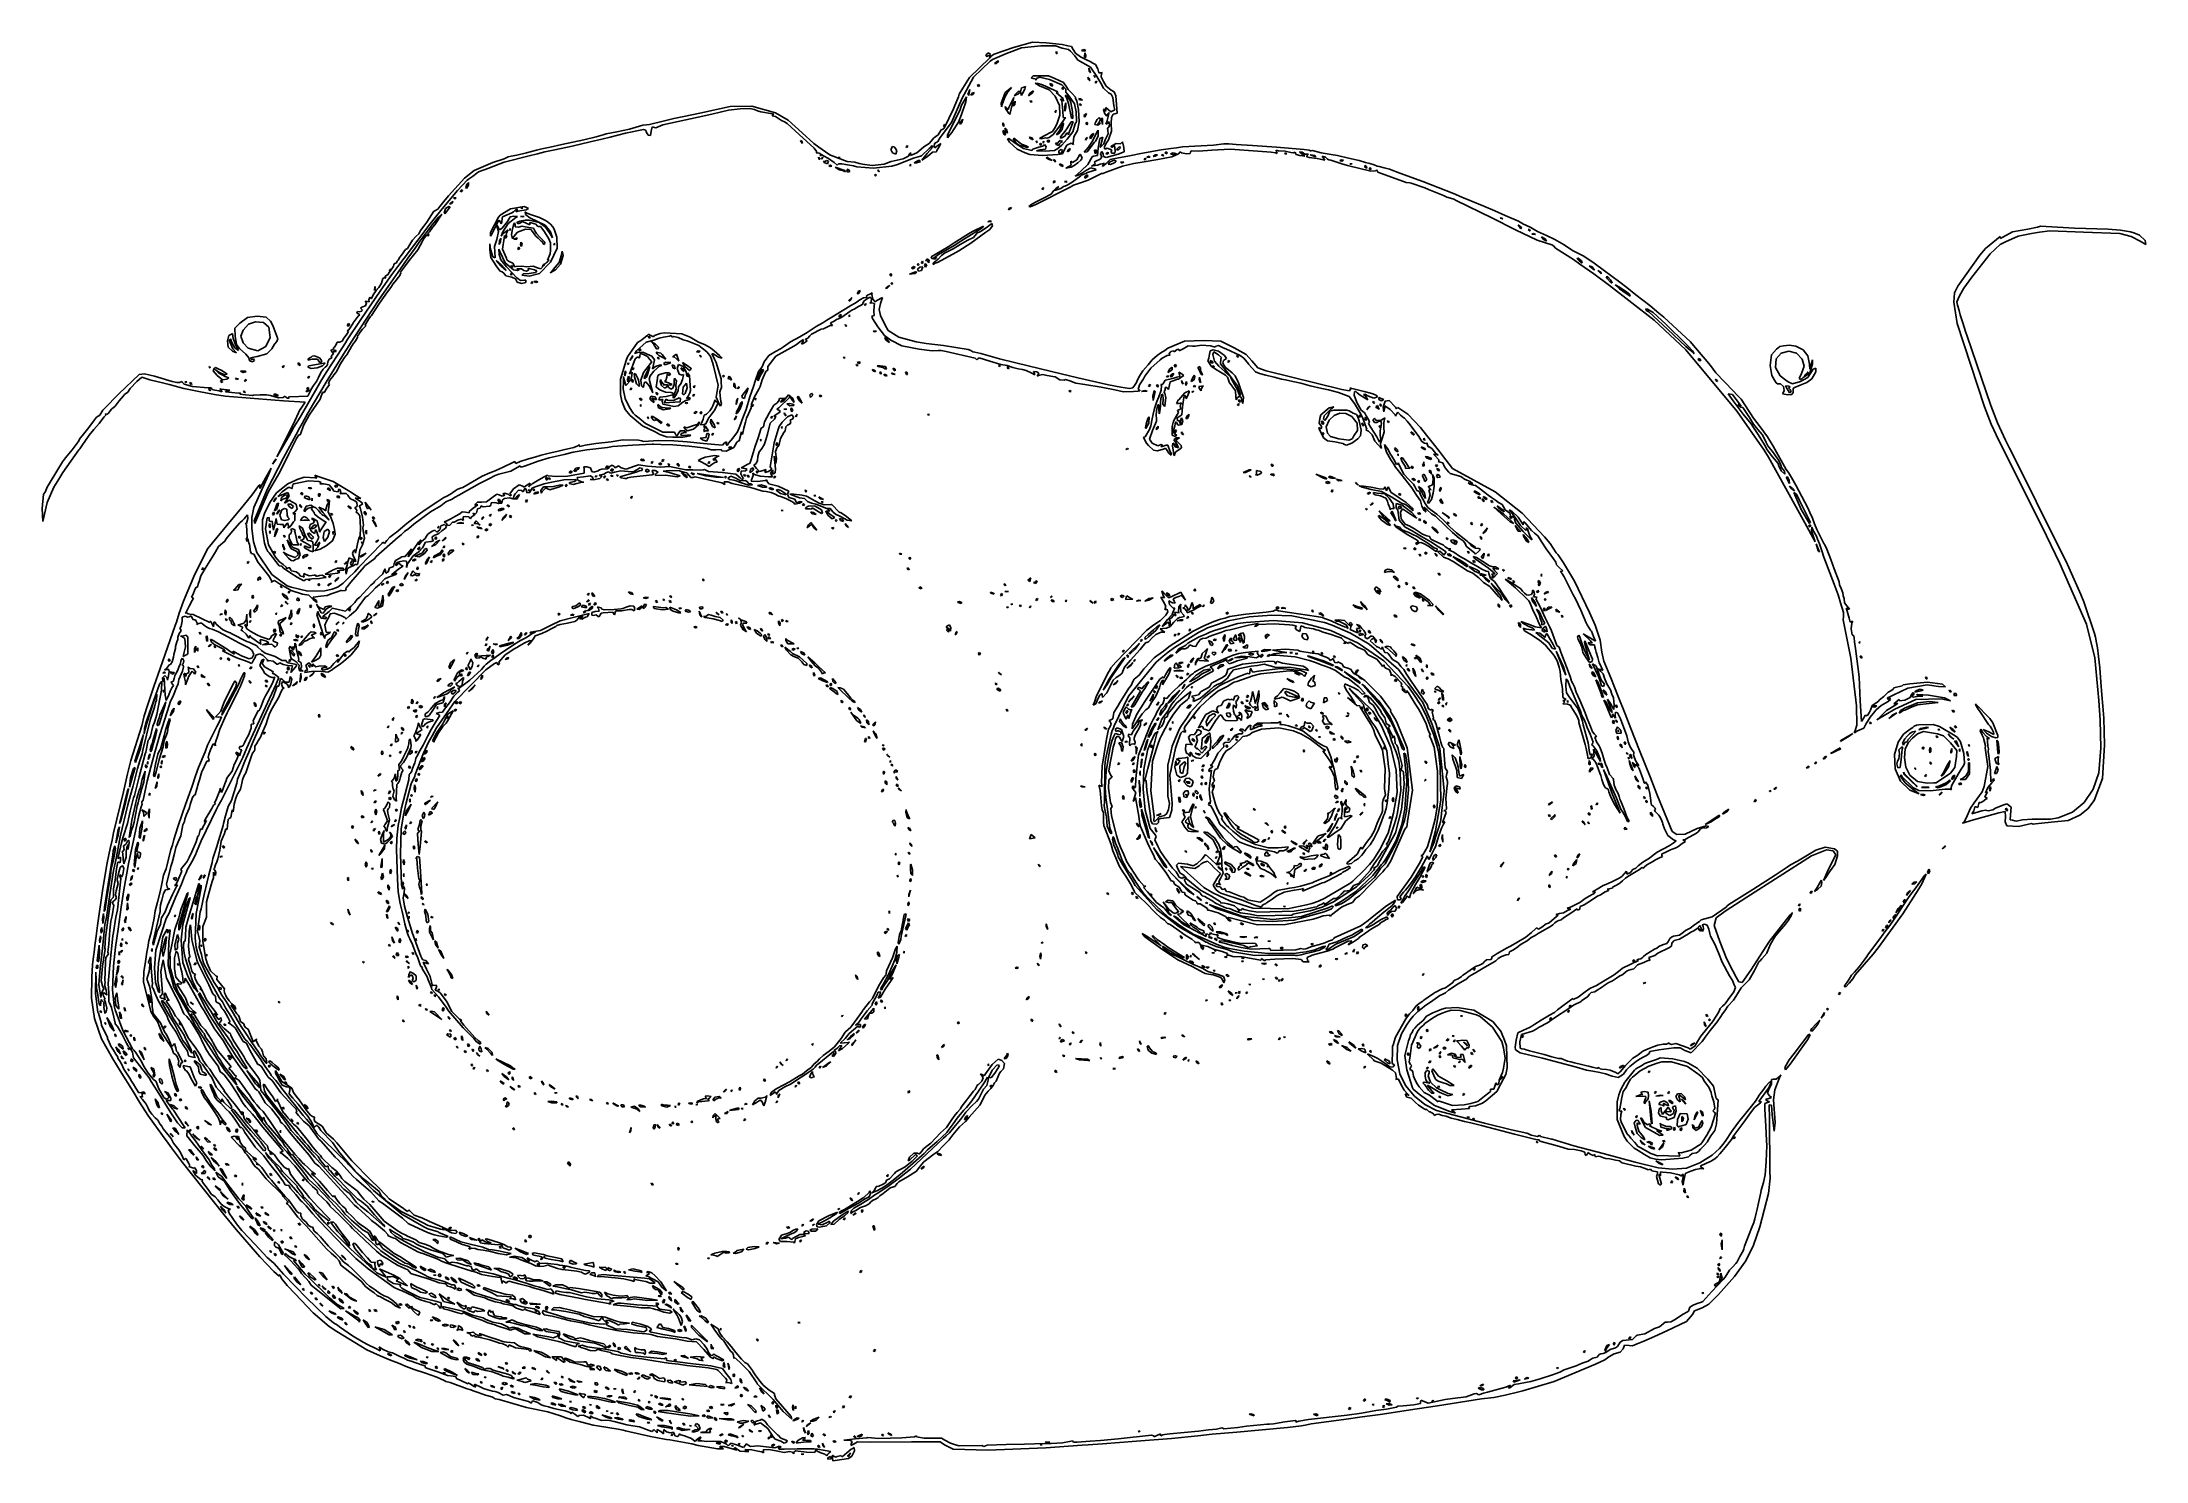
# Model space of a CAD drawing. Extents: x -2 to 136, y 0 to 93.
import ezdxf

# ---------------------------------------------------------------- set-up
doc = ezdxf.new("R2010")
doc.units = 0

msp = doc.modelspace()

# ---------------------------------------------------------------- linework, layer by layer
at = {"layer": 'Image'}
for p, q in [((60.532481, 92.123588), (61.813846, 92.563219)), ((62.341224, 92.52594), (61.349217, 92.156238)), ((61.813846, 92.563219), (63.056143, 92.91067)), ((63.594143, 92.658443), (62.341224, 92.52594)), ((63.056143, 92.91067), (63.953354, 92.861881)), ((64.559369, 92.66511), (63.594143, 92.658443)), ((63.953354, 92.861881), (64.995277, 92.744803)), ((64.98626, 92.518664), (64.559369, 92.66511)), ((65.402425, 92.417117), (64.98626, 92.518664)), ((64.995277, 92.744803), (65.357986, 92.671672)), ((65.357986, 92.671672), (65.601578, 92.626352)), ((65.532711, 92.321417), (65.402425, 92.417117)), ((65.601578, 92.626352), (65.713273, 92.417778)), ((65.713273, 92.417778), (65.86856, 92.192618)), ((66.265429, 92.36383), (66.403459, 92.418043)), ((66.403459, 92.30959), (66.265429, 92.36383)), ((66.265429, 92.36383), (66.265429, 92.36383)), ((66.403459, 92.418043), (66.541495, 92.36383)), ((66.541495, 92.36383), (66.403459, 92.30959)), ((58.915623, 90.587367), (60.239072, 91.866043)), ((60.273344, 91.657658), (59.189963, 90.607448)), ((59.984932, 92.072974), (60.164859, 92.211007)), ((59.984932, 92.072921), (59.984932, 92.072974)), ((60.053954, 91.934888), (59.984932, 92.072921)), ((60.124023, 92.021142), (60.053954, 91.934888)), ((60.191982, 92.003944), (60.124023, 92.021142)), ((60.164859, 92.211007), (60.302892, 92.10184)), ((60.259945, 91.946556), (60.191982, 92.003944)), ((60.239072, 91.866043), (60.363064, 91.999658)), ((60.302892, 92.10184), (60.259945, 91.946556)), ((60.433213, 91.771243), (60.273344, 91.657658)), ((60.363064, 91.999658), (60.532481, 92.123588)), ((61.349217, 92.156238), (60.433213, 91.771243)), ((60.567089, 91.513566), (60.75629, 91.665383)), ((60.662926, 91.513566), (60.567089, 91.513566)), ((60.567089, 91.513566), (60.567089, 91.513566)), ((60.852122, 91.665383), (60.662926, 91.513566)), ((60.75629, 91.665383), (60.852122, 91.665383)), ((64.590484, 92.205477), (64.620662, 92.295991)), ((64.663403, 92.132558), (64.590484, 92.205477)), ((64.590484, 92.205477), (64.590484, 92.205477)), ((64.620662, 92.295991), (64.663403, 92.132558)), ((65.822832, 91.999578), (65.532711, 92.321417)), ((65.978235, 91.78397), (65.822832, 91.999578)), ((65.86856, 92.192618), (66.188004, 91.944598)), ((65.989374, 91.738144), (65.978235, 91.78397)), ((66.86204, 91.259751), (65.989374, 91.738144)), ((66.188004, 91.944598), (66.590363, 91.755368)), ((66.44947, 91.911922), (66.472489, 92.211007)), ((66.449481, 91.911922), (66.44947, 91.911922)), ((66.524019, 91.878902), (66.449481, 91.911922)), ((66.472489, 92.211007), (66.541505, 92.038446)), ((66.541505, 92.038446), (66.524019, 91.878902)), ((66.590363, 91.755368), (66.864786, 91.616277)), ((66.771809, 90.985961), (66.746277, 91.211677)), ((66.746277, 91.211677), (66.849686, 90.89968)), ((66.771814, 90.985961), (66.771809, 90.985961)), ((66.849686, 90.89968), (66.771814, 90.985961)), ((67.276136, 90.650761), (66.86204, 91.259751)), ((66.864786, 91.616277), (66.961909, 91.559497)), ((66.961909, 91.559497), (67.178478, 91.447572)), ((67.178478, 91.447572), (67.337739, 91.149076)), ((67.337739, 91.149076), (67.407908, 90.893072)), ((58.245135, 89.487945), (58.493885, 89.889635)), ((59.189963, 90.607448), (58.42734, 89.200952)), ((58.493885, 89.889635), (58.915623, 90.587367)), ((58.811657, 89.475165), (58.947502, 89.795443)), ((58.947502, 89.795443), (58.872432, 89.410766)), ((59.12223, 89.588407), (59.225756, 89.60534)), ((59.225756, 89.60534), (59.12223, 89.4504)), ((59.432806, 90.071509), (59.540404, 90.140539)), ((59.497745, 90.002506), (59.432806, 90.071509)), ((59.432806, 90.071509), (59.432806, 90.071509)), ((59.605346, 90.071509), (59.497745, 90.002506)), ((59.540404, 90.140539), (59.605346, 90.071509)), ((60.993885, 88.912953), (61.254299, 89.615084)), ((61.254299, 89.615084), (61.667892, 89.929904)), ((61.434278, 89.652119), (61.261738, 89.340334)), ((61.589565, 89.817986), (61.434278, 89.652119)), ((61.667892, 89.929904), (61.589565, 89.817986)), ((61.848377, 89.405289), (62.149793, 89.72644)), ((62.149793, 89.72644), (62.193459, 89.590577)), ((62.262473, 89.65741), (62.326722, 89.901911)), ((62.331495, 89.415872), (62.262473, 89.65741)), ((62.262473, 89.65741), (62.262473, 89.65741)), ((62.326722, 89.901911), (62.43432, 89.932365)), ((62.543548, 89.820658), (62.400509, 89.548667)), ((62.43432, 89.932365), (62.582132, 90.002506)), ((62.582132, 90.002506), (62.543548, 89.820658)), ((62.883622, 89.553905), (63.114735, 89.72644)), ((62.956677, 90.560151), (63.089631, 90.691983)), ((63.090689, 90.534582), (62.956677, 90.560151)), ((63.114735, 89.72644), (63.021657, 89.553905)), ((63.089631, 90.691983), (64.091554, 90.691983)), ((63.228725, 90.493625), (63.090689, 90.534582)), ((63.520277, 90.037642), (63.221139, 90.227692)), ((63.221139, 90.227692), (63.412679, 90.205203)), ((63.295575, 90.416552), (63.228725, 90.493625)), ((63.3227, 90.520083), (63.295575, 90.416552)), ((63.510762, 90.620955), (63.3227, 90.520083)), ((63.412679, 90.205203), (63.711819, 90.11924)), ((64.165611, 90.460049), (63.510762, 90.620955)), ((64.146571, 89.778245), (63.520277, 90.037642)), ((63.711819, 90.11924), (64.712559, 89.643811)), ((64.091554, 90.691983), (64.50565, 90.523417)), ((64.531332, 89.364543), (64.146571, 89.778245)), ((64.981333, 90.117153), (64.165611, 90.460049)), ((64.281204, 90.052194), (64.194937, 90.185703)), ((64.194937, 90.185703), (64.306676, 90.176707)), ((64.390614, 90.05067), (64.281197, 90.052247)), ((64.281197, 90.052247), (64.281204, 90.052194)), ((64.306676, 90.176707), (64.390614, 90.05067)), ((64.50565, 90.523417), (65.089015, 90.260557)), ((64.695309, 89.616982), (64.609041, 89.603224)), ((64.609041, 89.603224), (64.934915, 89.312394)), ((64.712559, 89.643811), (64.695309, 89.616982)), ((64.977124, 89.895932), (65.034636, 89.960887)), ((65.034636, 89.795443), (64.977124, 89.895932)), ((64.977124, 89.895932), (64.977124, 89.895932)), ((65.230203, 89.822933), (64.981333, 90.117153)), ((65.034636, 89.960887), (65.092149, 89.860398)), ((65.092149, 89.860398), (65.034636, 89.795443)), ((65.089015, 90.260557), (65.286668, 89.97954)), ((65.233828, 89.626269), (65.230203, 89.822933)), ((65.445991, 89.371925), (65.233828, 89.626269)), ((65.286668, 89.97954), (65.390191, 89.794411)), ((65.390191, 89.794411), (65.636063, 89.552847)), ((66.722562, 90.453752), (66.68428, 90.610508)), ((66.68428, 90.610508), (66.756968, 90.532174)), ((66.797902, 90.373901), (66.722562, 90.453752)), ((66.722562, 90.453752), (66.722562, 90.453752)), ((66.756968, 90.532174), (66.797902, 90.373901)), ((67.063551, 90.672403), (67.102188, 90.711033)), ((67.149313, 90.587287), (67.063551, 90.672403)), ((67.063551, 90.672403), (67.063551, 90.672403)), ((67.102188, 90.711033), (67.149313, 90.587287)), ((67.16264, 90.278545), (67.235729, 90.347548)), ((67.193078, 90.209516), (67.16264, 90.278545)), ((67.16264, 90.278545), (67.16264, 90.278545)), ((67.266166, 90.278545), (67.193078, 90.209516)), ((67.235729, 90.347548), (67.266166, 90.278545)), ((67.524188, 90.220628), (67.276136, 90.650761)), ((67.407908, 90.893072), (67.507702, 90.899918)), ((67.507702, 90.899918), (67.606669, 90.907327)), ((67.707808, 89.897995), (67.524188, 90.220628)), ((67.57331, 90.830942), (67.54062, 90.640276)), ((67.54062, 90.640276), (67.701969, 90.324318)), ((67.606669, 90.907327), (67.57331, 90.830942)), ((67.701969, 90.324318), (67.888008, 90.02227)), ((68.036442, 89.575628), (67.707808, 89.897995)), ((67.888008, 90.02227), (68.199483, 89.769726)), ((68.199483, 89.769726), (68.410387, 89.650931)), ((68.410387, 89.650931), (68.5153, 89.381582)), ((40.211708, 88.041311), (41.246955, 88.243055)), ((41.246955, 88.243055), (43.24843, 88.686549)), ((42.59282, 88.321689), (42.040688, 88.181857)), ((43.144952, 88.448954), (42.59282, 88.321689)), ((43.90413, 88.546849), (43.144952, 88.448954)), ((43.24843, 88.686549), (44.668071, 88.706906)), ((44.537651, 88.551612), (43.90413, 88.546849)), ((44.835045, 88.484699), (44.537651, 88.551612)), ((44.668071, 88.706906), (46.216136, 88.278933)), ((45.033172, 88.414373), (44.835045, 88.484699)), ((45.259198, 88.343015), (45.033172, 88.414373)), ((46.009132, 88.215671), (45.259198, 88.343015)), ((46.101974, 88.19465), (46.009132, 88.215671)), ((46.216136, 88.278933), (47.036199, 87.792143)), ((57.255409, 87.27656), (57.867845, 88.530763)), ((57.475765, 86.810629), (58.303849, 88.484276)), ((58.42734, 89.200952), (57.750375, 87.650317)), ((57.867845, 88.530763), (57.956205, 88.745895)), ((57.956205, 88.745895), (58.205754, 89.317844)), ((58.205754, 89.317844), (58.245135, 89.487945)), ((58.303849, 88.484276), (58.397135, 88.784207)), ((58.639983, 88.863873), (58.396535, 88.173708)), ((58.397135, 88.784207), (58.720845, 89.312473)), ((58.682059, 89.001906), (58.639983, 88.863873)), ((58.720845, 89.312473), (58.682059, 89.001906)), ((58.872432, 89.410766), (58.811657, 89.475165)), ((58.811657, 89.475165), (58.811657, 89.475165)), ((59.018707, 89.433467), (59.12223, 89.588407)), ((59.12223, 89.4504), (59.018707, 89.433467)), ((59.018707, 89.433467), (59.018707, 89.433467)), ((61.023796, 88.65898), (60.993885, 88.912953)), ((60.993885, 88.912953), (60.993885, 88.912953)), ((61.089198, 88.892739), (61.023796, 88.65898)), ((61.261738, 89.340334), (61.089198, 88.892739)), ((61.274745, 88.564629), (61.255197, 88.680381)), ((61.255197, 88.680381), (61.324542, 88.604978)), ((61.409349, 88.367436), (61.274745, 88.564629)), ((61.324542, 88.604978), (61.458656, 88.490503)), ((61.503297, 88.231176), (61.409349, 88.367436)), ((61.458656, 88.490503), (61.503297, 88.625087)), ((61.503297, 88.625087), (61.827324, 89.28755)), ((61.572311, 88.173735), (61.503297, 88.231281)), ((61.503297, 88.231281), (61.503297, 88.231176)), ((61.641328, 88.452473), (61.572311, 88.173735)), ((61.75349, 88.968886), (61.641328, 88.452473)), ((61.827324, 89.28755), (61.75349, 88.968886)), ((61.812261, 88.707283), (61.828438, 88.847839)), ((61.889409, 88.792012), (61.812261, 88.707283)), ((61.828438, 88.847839), (61.925439, 89.036328)), ((61.828438, 88.847839), (61.828438, 88.847839)), ((61.917396, 89.381344), (61.848377, 89.405421)), ((61.848377, 89.405421), (61.848377, 89.405289)), ((61.925439, 89.036328), (61.889409, 88.792012)), ((61.98641, 89.457756), (61.917396, 89.381344)), ((62.089936, 89.494427), (61.98641, 89.457756)), ((62.193459, 89.590577), (62.089936, 89.494427)), ((62.400509, 89.548667), (62.331495, 89.415872)), ((63.021657, 89.553905), (62.790549, 89.381344)), ((62.790549, 89.381344), (62.883622, 89.553905)), ((62.883622, 89.553905), (62.883622, 89.553905)), ((62.883622, 89.04035), (62.952643, 89.070777)), ((62.952643, 88.967245), (62.883622, 89.04035)), ((62.883622, 89.04035), (62.883622, 89.04035)), ((62.952643, 89.070777), (63.021657, 88.997699)), ((63.021657, 88.997699), (62.952643, 88.967245)), ((64.527904, 88.392677), (64.594823, 88.459616)), ((64.555058, 88.264592), (64.527904, 88.392677)), ((64.527904, 88.392677), (64.527904, 88.392677)), ((64.819419, 88.747959), (64.531332, 89.364543)), ((64.594823, 88.459616), (64.555058, 88.264592)), ((64.850444, 88.118503), (64.819419, 88.747959)), ((64.986435, 89.135785), (64.885105, 89.201348)), ((64.885105, 89.201348), (64.965511, 89.052547)), ((64.934915, 89.312394), (65.050263, 89.203227)), ((64.965511, 89.052547), (65.042711, 88.415934)), ((65.084641, 89.04835), (64.986435, 89.135785)), ((65.042711, 88.415934), (65.057839, 87.977956)), ((65.050263, 89.203227), (65.084641, 89.04835)), ((65.16823, 88.687793), (65.225586, 88.929357)), ((65.175291, 88.380665), (65.16823, 88.687793)), ((65.23265, 88.622229), (65.175291, 88.380665)), ((65.271152, 89.277707), (65.195423, 89.414169)), ((65.195423, 89.414169), (65.281709, 89.40087)), ((65.225586, 88.929357), (65.23265, 88.622229)), ((65.408783, 88.882949), (65.271152, 89.277707)), ((65.281709, 89.40087), (65.528695, 89.085832)), ((65.612623, 87.927461), (65.408783, 88.882949)), ((65.794231, 88.861865), (65.445991, 89.371925)), ((65.528695, 89.085832), (65.563443, 88.947031)), ((65.563443, 88.947031), (65.681828, 88.363414)), ((65.636063, 89.552847), (65.858201, 89.311759)), ((65.681828, 88.363414), (65.700353, 87.912194)), ((65.901733, 88.340951), (65.794231, 88.861865)), ((65.858201, 89.311759), (65.876643, 89.20881)), ((65.876643, 89.20881), (65.947821, 89.063395)), ((65.943603, 87.759424), (65.901733, 88.340951)), ((65.947821, 89.063395), (66.062486, 88.49343)), ((66.062486, 88.49343), (66.117627, 87.689865)), ((66.131904, 89.134356), (66.093447, 89.206462)), ((66.093447, 89.206462), (66.192465, 89.195342)), ((66.127396, 88.833287), (66.19641, 88.863741)), ((66.19641, 88.760209), (66.127396, 88.833287)), ((66.127396, 88.833287), (66.127396, 88.833287)), ((66.334445, 89.097235), (66.131904, 89.134356)), ((66.131904, 89.134356), (66.131904, 89.134356)), ((66.192465, 89.195342), (66.334445, 89.097235)), ((66.19641, 88.863741), (66.265429, 88.790636)), ((66.265429, 88.790636), (66.19641, 88.760209)), ((66.403459, 88.100524), (66.597848, 88.240092)), ((66.597848, 88.240092), (66.558317, 88.158283)), ((67.696635, 88.46676), (67.740653, 88.533627)), ((67.786913, 88.203791), (67.696635, 88.46676)), ((67.740653, 88.533627), (67.790999, 88.444006)), ((67.790999, 88.444006), (67.835572, 88.357352)), ((67.835572, 88.357352), (67.847947, 88.468877)), ((67.847947, 88.468877), (67.852816, 88.626859)), ((67.852816, 88.626859), (68.003863, 88.486128)), ((67.91926, 87.688198), (68.080402, 88.299015)), ((68.080402, 88.299015), (67.978284, 88.210009)), ((68.003863, 88.486128), (68.193659, 88.350264)), ((68.212046, 89.503988), (68.036442, 89.575628)), ((68.193659, 88.350264), (68.437631, 88.478614)), ((68.323453, 89.277151), (68.212046, 89.503988)), ((68.390647, 88.74227), (68.323453, 89.277151)), ((68.437631, 88.478614), (68.390647, 88.74227)), ((68.602395, 88.248744), (68.436398, 88.205802)), ((68.5153, 89.381582), (68.602395, 88.248744)), ((34.466092, 86.695827), (34.931954, 86.840395)), ((34.931954, 86.840395), (35.110249, 86.896751)), ((35.110249, 86.896751), (35.817667, 87.028778)), ((36.381343, 86.933475), (35.380605, 86.680507)), ((35.817667, 87.028778), (36.657363, 87.206869)), ((37.576876, 87.177556), (36.381343, 86.933475)), ((36.657363, 87.206869), (37.525182, 87.461662)), ((37.525182, 87.461662), (37.763453, 87.483094)), ((37.719673, 87.145343), (37.576876, 87.177556)), ((37.748438, 87.02264), (37.719673, 87.145343)), ((37.861422, 86.812561), (37.748438, 87.02264)), ((37.763453, 87.483094), (37.96539, 87.503996)), ((37.96539, 87.503996), (38.934905, 87.752174)), ((38.074097, 87.070423), (38.0195, 86.785759)), ((38.135446, 87.349301), (38.074097, 87.070423)), ((38.277625, 87.311511), (38.135446, 87.349301)), ((38.382818, 87.296959), (38.277625, 87.311511)), ((38.837295, 87.479098), (38.382818, 87.296959)), ((39.838032, 87.717329), (38.837295, 87.479098)), ((38.934905, 87.752174), (39.21097, 87.815251)), ((39.21097, 87.815251), (39.556053, 87.897166)), ((39.556053, 87.897166), (40.211708, 88.041311)), ((41.143474, 87.996173), (39.838032, 87.717329)), ((42.040688, 88.181857), (41.143474, 87.996173)), ((45.997095, 88.069472), (46.043639, 88.138307)), ((46.213739, 88.041813), (45.997095, 88.069472)), ((46.043639, 88.138307), (46.101974, 88.19465)), ((46.420788, 87.895208), (46.213739, 88.041813)), ((46.602118, 87.777389), (46.420788, 87.895208)), ((46.800364, 87.69267), (46.602118, 87.777389)), ((46.96779, 87.586175), (46.800364, 87.69267)), ((47.770283, 86.859498), (46.96779, 87.586175)), ((47.036199, 87.792143), (47.962421, 86.966045)), ((48.755429, 85.950893), (47.770283, 86.859498)), ((47.962421, 86.966045), (48.72319, 86.275775)), ((56.878711, 86.830126), (57.050323, 87.106274)), ((57.750375, 87.650317), (56.999502, 86.665982)), ((57.050323, 87.106274), (57.09576, 87.213431)), ((57.09576, 87.213431), (57.123819, 87.166441)), ((57.123819, 87.166441), (57.255409, 87.27656)), ((57.224278, 87.448936), (57.297367, 87.517966)), ((57.254713, 87.379933), (57.224278, 87.448936)), ((57.224278, 87.448936), (57.224278, 87.448936)), ((57.327802, 87.448936), (57.254713, 87.379933)), ((57.297367, 87.517966), (57.327802, 87.448936)), ((57.778191, 86.99933), (57.627487, 86.828277)), ((57.827729, 87.08696), (57.778191, 86.99933)), ((58.198005, 87.656078), (57.827729, 87.08696)), ((58.29652, 87.880365), (58.198005, 87.656078)), ((58.261719, 87.569718), (58.489954, 87.863035)), ((58.328588, 87.52584), (58.261719, 87.569718)), ((58.261719, 87.569718), (58.261719, 87.569718)), ((58.396535, 88.173708), (58.29652, 87.880365)), ((58.454015, 87.6905), (58.328588, 87.52584)), ((58.489954, 87.863035), (58.454015, 87.6905)), ((61.113014, 87.486427), (61.106425, 87.627212)), ((61.106425, 87.627212), (61.177506, 87.520691)), ((61.1653, 86.883575), (61.107669, 87.124769)), ((61.107669, 87.124769), (61.220143, 87.048093)), ((61.113024, 87.486427), (61.113014, 87.486427)), ((61.183789, 87.383544), (61.113024, 87.486427)), ((61.27778, 86.806899), (61.1653, 86.883575)), ((61.1653, 86.883575), (61.1653, 86.883575)), ((61.177506, 87.520691), (61.183789, 87.383544)), ((61.220143, 87.048093), (61.27778, 86.806899)), ((61.303333, 87.021608), (61.245697, 87.262802)), ((61.245697, 87.262802), (61.358176, 87.186126)), ((61.415808, 86.944932), (61.303333, 87.021608)), ((61.303333, 87.021608), (61.303333, 87.021608)), ((61.358176, 87.186126), (61.415808, 86.944932)), ((63.780838, 86.736917), (64.355603, 87.057862)), ((64.410138, 86.846295), (64.143179, 86.667384)), ((64.355603, 87.057862), (64.540017, 87.306379)), ((64.778319, 87.344108), (64.410138, 86.846295)), ((64.540017, 87.306379), (64.674174, 87.600965)), ((64.623502, 86.832262), (64.68467, 86.950779)), ((64.754342, 86.906488), (64.623502, 86.832262)), ((64.674174, 87.600965), (64.850444, 88.118503)), ((64.68467, 86.950779), (64.824311, 87.103867)), ((64.68467, 86.950779), (64.68467, 86.950779)), ((65.001906, 87.184164), (64.754342, 86.906488)), ((65.132508, 87.840281), (64.778319, 87.344108)), ((64.824311, 87.103867), (65.045765, 87.621497)), ((64.979214, 86.802692), (65.161163, 87.062168)), ((65.083126, 87.552467), (65.001906, 87.184164)), ((65.045765, 87.621497), (65.083126, 87.552467)), ((65.057839, 87.977956), (65.134842, 87.938838)), ((65.23019, 87.947834), (65.132508, 87.840281)), ((65.134842, 87.938838), (65.23019, 87.947834)), ((65.161163, 87.062168), (65.299198, 87.225892)), ((65.304048, 86.959219), (65.169598, 86.73559)), ((65.299198, 87.225892), (65.437234, 87.438829)), ((65.368212, 86.931279), (65.304048, 86.959219)), ((65.3294, 86.552714), (65.693646, 87.034043)), ((65.419885, 86.834045), (65.368212, 86.931279)), ((65.432381, 86.94636), (65.419885, 86.834045)), ((65.575261, 87.345325), (65.432381, 86.94636)), ((65.437234, 87.438829), (65.575261, 87.6905)), ((65.575261, 87.6905), (65.713297, 87.7032)), ((65.713297, 87.7032), (65.575261, 87.345325)), ((65.700353, 87.912194), (65.612621, 87.927461)), ((65.612621, 87.927461), (65.612623, 87.927461)), ((65.693646, 87.034043), (65.856188, 87.552361)), ((66.010268, 87.110481), (65.768357, 86.706675)), ((65.856188, 87.552361), (65.860956, 87.645753)), ((65.860956, 87.645753), (65.919817, 87.586863)), ((65.919817, 87.586863), (65.943603, 87.759424)), ((66.117627, 87.689865), (66.010268, 87.110481)), ((66.476553, 88.001068), (66.403459, 88.100524)), ((66.403459, 88.100524), (66.403459, 88.100524)), ((66.510628, 88.064197), (66.476553, 88.001068)), ((66.558317, 88.158283), (66.510628, 88.064197)), ((66.541495, 87.548393), (66.610509, 87.655999)), ((66.610509, 87.483464), (66.541495, 87.548393)), ((66.541495, 87.548393), (66.541495, 87.548393)), ((66.610509, 87.655999), (66.679528, 87.591043)), ((66.679528, 87.591043), (66.610509, 87.483464)), ((66.817558, 86.673231), (66.958657, 86.882781)), ((66.958657, 86.882781), (67.066606, 86.931352)), ((67.066606, 86.931352), (66.991392, 86.761364)), ((67.031164, 86.534352), (67.300676, 87.082092)), ((67.322109, 87.466464), (67.130562, 87.515161)), ((67.130562, 87.515161), (67.130576, 87.514023)), ((67.130576, 87.514023), (67.156399, 87.586969)), ((67.156399, 87.586969), (67.189988, 87.684256)), ((67.189988, 87.684256), (67.296681, 87.827263)), ((67.296681, 87.827263), (67.394531, 87.947701)), ((67.300676, 87.082092), (67.362837, 87.134796)), ((67.386938, 87.628059), (67.300914, 87.519411)), ((67.300914, 87.519411), (67.398156, 87.588107)), ((67.496272, 87.588107), (67.322109, 87.466464)), ((67.362837, 87.134796), (67.345777, 86.739893)), ((67.502181, 87.836497), (67.386938, 87.628059)), ((67.394531, 87.947701), (67.428036, 87.973101)), ((67.398156, 87.588107), (67.496272, 87.588107)), ((67.428036, 87.973101), (67.502181, 87.836497)), ((67.581589, 87.776781), (67.597289, 87.956552)), ((67.645753, 87.517966), (67.581589, 87.776781)), ((67.581589, 87.776781), (67.581589, 87.776781)), ((67.597289, 87.956552), (67.645753, 87.897563)), ((67.645753, 87.897563), (67.645753, 87.517966)), ((67.919456, 88.050968), (67.786913, 88.203791)), ((67.808956, 86.503501), (68.009195, 86.892643)), ((67.855247, 87.530427), (67.91926, 87.688198)), ((67.956323, 87.586254), (67.855247, 87.530427)), ((67.978284, 88.210009), (67.919456, 88.050968)), ((68.055565, 87.716879), (67.956323, 87.586254)), ((67.959604, 87.259362), (68.063067, 87.342706)), ((67.986763, 87.116011), (67.959604, 87.259362)), ((68.009195, 86.892643), (67.986763, 87.116011)), ((68.234733, 87.067751), (68.019598, 86.507232)), ((68.098214, 87.498413), (68.055565, 87.716879)), ((68.063067, 87.342706), (68.098214, 87.498413)), ((68.232617, 87.969794), (68.209228, 87.607897)), ((68.209228, 87.607897), (68.234733, 87.067751)), ((68.33287, 88.182519), (68.232617, 87.969794)), ((68.436398, 88.205802), (68.33287, 88.182519)), ((28.904203, 85.430538), (29.260581, 85.50859)), ((29.260581, 85.50859), (29.893757, 85.658529)), ((29.893757, 85.658529), (30.549412, 85.835482)), ((30.618473, 85.583414), (30.066342, 85.4489)), ((30.549412, 85.835482), (30.902543, 85.916471)), ((31.101586, 85.719277), (30.618473, 85.583414)), ((30.902543, 85.916471), (31.454675, 86.019579)), ((31.757244, 85.858739), (31.101586, 85.719277)), ((31.454675, 86.019579), (32.205805, 86.208994)), ((32.896014, 86.094192), (31.757244, 85.858739)), ((32.205805, 86.208994), (33.655151, 86.515963)), ((34.069292, 86.370257), (32.896014, 86.094192)), ((33.655151, 86.515963), (34.466092, 86.695827)), ((34.828473, 86.551153), (34.069292, 86.370257)), ((35.380605, 86.680507), (34.828473, 86.551153)), ((38.0195, 86.785759), (37.861422, 86.812561)), ((47.87836, 86.389016), (47.86259, 86.464895)), ((47.86259, 86.464895), (47.939992, 86.414946)), ((47.87836, 86.388911), (47.87836, 86.389016)), ((47.983463, 86.275616), (47.87836, 86.388911)), ((47.939992, 86.414946), (47.983463, 86.275616)), ((48.72319, 86.275775), (49.054389, 86.028496)), ((48.927969, 85.712398), (48.755429, 85.950893)), ((48.873596, 85.655093), (48.927969, 85.712398)), ((49.074519, 85.62416), (48.873596, 85.655093)), ((49.054389, 86.028496), (49.701464, 85.557088)), ((49.354905, 85.465701), (49.074519, 85.62416)), ((49.115339, 85.515575), (49.180283, 85.542695)), ((49.222447, 85.447339), (49.115339, 85.515575)), ((49.115339, 85.515575), (49.115339, 85.515575)), ((49.180283, 85.542695), (49.222447, 85.447339)), ((49.690952, 85.276445), (49.354905, 85.465701)), ((49.701464, 85.557088), (49.822244, 85.500203)), ((49.822244, 85.500203), (50.914154, 85.0951)), ((53.778226, 85.873351), (53.876983, 86.068474)), ((53.883466, 85.647231), (53.778226, 85.873351)), ((53.876983, 86.068474), (53.980509, 86.042545)), ((53.883468, 85.647337), (53.883466, 85.647231)), ((54.095266, 85.568369), (53.883468, 85.647337)), ((53.980509, 86.042545), (54.066779, 85.947824)), ((54.066779, 85.947824), (54.174036, 85.7841)), ((54.174036, 85.7841), (54.095266, 85.568369)), ((54.774198, 86.068474), (54.847286, 86.137504)), ((54.80463, 85.999471), (54.774198, 86.068474)), ((54.774198, 86.068474), (54.774198, 86.068474)), ((54.877721, 86.068474), (54.80463, 85.999471)), ((54.847286, 86.137504), (54.877721, 86.068474)), ((54.919983, 85.436041), (55.001601, 85.583335)), ((55.001601, 85.583335), (55.085003, 85.647582)), ((55.064927, 85.564549), (55.052613, 85.479172)), ((55.052613, 85.479172), (55.172567, 85.529862)), ((55.085003, 85.647582), (55.064927, 85.564549)), ((55.172567, 85.529862), (55.481589, 85.646147)), ((55.481589, 85.646147), (55.903597, 86.017013)), ((56.286382, 85.929833), (55.773898, 85.446942)), ((55.80787, 85.173231), (56.1514, 85.607359)), ((55.903597, 86.017013), (55.930195, 86.053578)), ((55.930195, 86.053578), (56.282831, 86.26916)), ((56.1514, 85.607359), (56.502089, 86.00376)), ((56.500676, 85.687875), (56.16243, 85.416303)), ((56.282831, 86.26916), (56.52439, 86.559355)), ((56.396102, 86.033364), (56.286382, 85.929833)), ((56.465116, 86.136895), (56.396102, 86.033364)), ((56.502089, 86.00376), (56.465116, 86.136895)), ((56.764907, 85.728802), (56.500676, 85.687875)), ((56.52439, 86.559355), (56.558162, 86.619839)), ((56.558162, 86.619839), (56.878711, 86.830126)), ((56.653138, 86.285088), (56.596169, 86.047413)), ((56.596169, 86.047413), (56.658887, 85.971445)), ((56.830087, 86.366156), (56.653138, 86.285088)), ((56.658887, 85.971445), (56.794516, 86.099192)), ((56.794588, 85.804129), (56.764907, 85.728802)), ((56.794516, 86.099192), (57.053681, 86.274928)), ((56.963045, 86.082365), (56.794588, 85.804129)), ((56.854878, 86.396504), (56.830087, 86.366156)), ((56.999502, 86.665982), (56.854878, 86.396504)), ((57.053681, 86.274928), (56.963045, 86.082365)), ((57.475765, 86.81055), (57.475765, 86.810629)), ((57.484927, 86.626929), (57.475765, 86.81055)), ((57.627487, 86.828277), (57.484927, 86.626929)), ((61.417258, 86.575395), (61.490346, 86.590232)), ((61.551602, 86.360732), (61.417258, 86.575395)), ((61.490346, 86.590232), (61.908027, 86.276516)), ((62.055224, 85.893327), (61.551602, 86.360732)), ((61.784811, 86.565837), (61.83042, 86.622008)), ((61.985976, 86.289771), (61.784811, 86.565837)), ((61.83042, 86.622008), (62.329564, 86.231828)), ((61.908027, 86.276516), (62.452425, 85.939993)), ((62.193026, 86.126894), (61.985976, 86.289771)), ((62.563757, 85.651941), (62.055224, 85.893327)), ((62.323703, 86.115517), (62.193026, 86.126894)), ((62.500317, 86.074559), (62.323703, 86.115517)), ((62.329564, 86.231828), (62.642068, 86.111469)), ((62.452425, 85.939993), (63.013922, 85.814322)), ((62.697905, 86.000079), (62.500317, 86.074692)), ((62.500317, 86.074692), (62.500317, 86.074559)), ((62.883622, 85.545658), (62.563757, 85.651941)), ((62.642068, 86.111469), (62.787834, 86.01941)), ((62.787834, 86.01941), (62.697905, 86.000079)), ((62.822737, 86.668621), (62.896798, 86.687625)), ((62.913096, 86.584808), (62.822737, 86.668621)), ((62.883751, 85.545102), (62.883622, 85.545658)), ((63.711949, 85.489514), (62.883751, 85.545102)), ((62.896798, 86.687625), (63.058995, 86.616214)), ((63.067411, 86.514657), (62.913088, 86.584808)), ((62.913088, 86.584808), (62.913096, 86.584808)), ((63.013922, 85.814322), (63.067062, 85.892447)), ((63.058995, 86.616214), (63.067411, 86.514657)), ((63.067062, 85.892447), (63.403413, 85.999471)), ((63.267653, 86.393514), (63.306288, 86.432143)), ((63.353412, 86.308398), (63.267653, 86.393514)), ((63.267653, 86.393514), (63.267653, 86.393514)), ((63.306288, 86.432143), (63.353412, 86.308398)), ((63.546537, 85.845245), (63.307431, 85.786429)), ((63.307431, 85.786429), (63.874054, 85.76976)), ((63.403413, 85.999471), (63.780838, 86.103002)), ((63.504564, 86.592087), (63.780844, 86.736837)), ((63.608298, 86.568007), (63.504564, 86.592087)), ((63.50477, 86.218069), (63.569717, 86.27559)), ((63.605261, 86.160549), (63.50477, 86.218069)), ((63.50477, 86.218069), (63.50477, 86.218069)), ((63.903801, 85.897319), (63.546537, 85.845245)), ((63.569717, 86.27559), (63.670203, 86.218069)), ((63.670203, 86.218069), (63.605261, 86.160549)), ((63.90162, 86.64172), (63.608298, 86.568007)), ((64.712689, 85.544044), (63.711949, 85.489514)), ((63.777378, 86.286067), (63.722164, 86.341286)), ((63.722164, 86.341286), (63.722172, 86.341286)), ((63.722172, 86.341286), (63.799814, 86.418941)), ((63.799814, 86.418941), (63.777378, 86.286067)), ((63.780844, 86.736837), (63.780838, 86.736917)), ((63.780838, 86.103002), (63.844076, 86.202935)), ((63.844076, 86.202935), (63.938847, 86.068553)), ((63.874054, 85.76976), (64.487394, 85.799737)), ((63.987893, 86.617113), (63.90162, 86.64172)), ((63.938847, 86.068553), (63.903801, 85.897319)), ((63.987888, 86.413755), (64.091414, 86.482758)), ((64.091414, 86.344725), (63.987888, 86.413755)), ((63.987888, 86.413755), (63.987888, 86.413755)), ((64.143179, 86.667384), (63.987893, 86.617113)), ((64.091414, 86.482758), (64.194937, 86.413755)), ((64.194937, 86.413755), (64.091414, 86.344725)), ((64.487394, 85.799737), (64.706887, 85.943326)), ((64.567331, 86.2768), (64.70377, 86.281067)), ((64.609036, 86.206692), (64.567331, 86.2768)), ((64.609039, 86.206692), (64.609036, 86.206692)), ((64.767597, 86.143659), (64.609039, 86.206692)), ((64.70377, 86.281067), (64.729831, 86.359171)), ((64.706887, 85.943326), (64.964654, 86.164359)), ((65.011325, 85.578142), (64.712689, 85.544044)), ((64.729831, 86.359171), (64.859398, 86.458205)), ((64.816088, 86.24122), (64.767597, 86.143659)), ((64.785245, 85.79296), (64.781576, 85.654375)), ((64.781576, 85.654375), (64.88716, 85.589714)), ((64.923683, 85.861438), (64.785245, 85.79296)), ((64.919612, 86.344725), (64.816088, 86.24122)), ((64.853015, 86.653768), (64.979214, 86.802639)), ((64.922017, 86.620685), (64.853015, 86.653768)), ((64.859398, 86.458205), (65.023138, 86.406452)), ((64.88716, 85.589714), (64.981243, 85.694539)), ((65.023138, 86.406452), (64.919612, 86.344725)), ((65.169598, 86.73559), (64.922017, 86.620685)), ((65.016547, 85.835595), (64.923683, 85.861438)), ((64.964654, 86.164359), (65.3294, 86.552714)), ((64.979214, 86.802639), (64.979214, 86.802692)), ((64.981243, 85.694539), (65.016547, 85.835595)), ((64.981243, 85.694539), (64.981243, 85.694539)), ((65.080539, 85.749757), (65.011325, 85.578142)), ((65.301943, 86.166555), (65.080539, 85.749757)), ((65.587054, 86.290935), (65.301943, 86.166555)), ((65.50624, 85.826936), (65.351305, 85.723405)), ((65.351305, 85.723405), (65.368212, 85.826936)), ((65.368212, 85.826936), (65.523147, 85.930441)), ((65.368212, 85.826936), (65.368212, 85.826936)), ((65.523147, 85.930441), (65.50624, 85.826936)), ((65.733979, 86.208025), (65.587054, 86.290935)), ((65.768357, 86.706675), (65.725799, 86.29464)), ((65.725799, 86.29464), (65.733979, 86.208025)), ((65.949043, 85.193339), (66.152785, 85.538435)), ((66.152785, 85.538435), (66.199003, 85.534466)), ((66.199003, 85.534466), (66.298558, 85.311687)), ((66.447033, 85.686876), (66.717083, 86.033972)), ((66.625783, 85.727188), (66.447033, 85.686876)), ((66.661764, 86.66159), (66.528972, 86.482785)), ((66.528972, 86.482785), (66.542863, 86.587983)), ((66.542863, 86.587983), (66.542876, 86.587983)), ((66.542876, 86.587983), (66.661764, 86.66159)), ((67.11088, 86.357954), (66.625783, 85.727188)), ((66.717083, 86.033972), (66.987788, 86.41357)), ((66.717083, 86.033972), (66.717083, 86.033972)), ((66.858298, 86.56212), (66.817558, 86.673231)), ((66.817558, 86.673231), (66.817558, 86.673231)), ((66.991392, 86.761364), (66.858298, 86.56212)), ((66.987788, 86.41357), (67.031164, 86.534352)), ((67.040765, 85.441915), (67.319548, 85.486391)), ((67.181458, 86.41357), (67.11088, 86.357954)), ((67.113496, 85.827829), (67.218084, 85.851384)), ((67.127014, 85.674616), (67.113496, 85.827829)), ((67.17774, 85.590201), (67.127012, 85.674616)), ((67.127012, 85.674616), (67.127014, 85.674616)), ((67.229805, 85.688903), (67.17774, 85.590201)), ((67.345777, 86.739893), (67.181458, 86.41357)), ((67.218084, 85.851384), (67.229805, 85.688903)), ((67.319548, 85.486391), (67.351227, 85.96997)), ((67.351227, 85.96997), (67.469147, 86.591131)), ((67.469147, 86.591131), (67.669213, 86.687092)), ((67.632119, 86.602773), (67.487334, 86.001085)), ((67.487334, 86.001085), (67.718619, 86.238072)), ((67.604436, 85.751266), (67.50772, 85.583493)), ((67.50772, 85.583493), (67.586042, 85.3786)), ((67.682313, 85.598151), (67.604436, 85.751266)), ((67.669213, 86.687092), (67.632119, 86.602773)), ((67.711115, 85.412548), (67.682313, 85.598151)), ((67.718619, 86.238072), (67.808956, 86.503501)), ((67.852779, 86.239077), (67.766511, 86.048604)), ((67.766511, 86.048604), (67.766511, 85.92552)), ((67.766511, 85.92552), (67.852779, 85.921022)), ((68.019598, 86.507232), (67.852779, 86.239077)), ((67.852779, 85.921022), (67.939051, 85.954015)), ((67.956329, 85.679299), (67.852802, 85.580107)), ((67.852802, 85.580107), (67.956329, 85.560263)), ((68.663633, 85.555739), (67.88053, 85.343771)), ((67.939051, 85.954015), (68.117917, 85.886097)), ((68.059852, 85.659455), (67.956329, 85.679299)), ((67.956329, 85.560263), (68.059852, 85.659455)), ((68.059852, 85.659455), (68.059852, 85.659455)), ((68.117917, 85.886097), (68.254196, 85.822395)), ((68.254196, 85.822395), (68.20733, 85.729543)), ((68.20733, 85.729543), (68.226592, 85.631939)), ((68.210193, 86.086042), (68.540423, 86.258025)), ((68.227444, 85.999762), (68.210193, 86.086042)), ((68.226592, 85.631939), (68.448024, 85.630824)), ((68.335902, 86.068765), (68.227444, 85.999762)), ((68.40957, 86.137795), (68.335902, 86.068765)), ((68.438378, 85.996455), (68.40957, 86.137795)), ((68.469993, 85.76296), (68.438378, 85.996455)), ((68.448024, 85.630824), (68.469993, 85.76296)), ((68.540423, 86.258025), (68.813347, 86.253894)), ((68.615614, 85.937056), (68.582853, 85.836054)), ((68.582853, 85.836054), (68.682201, 85.841594)), ((68.747998, 86.064194), (68.615614, 85.937056)), ((69.060589, 85.717531), (68.663633, 85.555739)), ((68.682201, 85.841594), (68.819036, 85.972854)), ((68.819036, 85.972854), (68.747998, 86.064194)), ((68.813347, 86.253894), (68.888031, 86.310329)), ((68.819036, 85.972854), (68.819036, 85.972854)), ((68.888031, 86.310329), (68.953687, 86.3687)), ((68.953687, 86.3687), (69.037095, 86.013944)), ((69.037095, 86.013944), (69.060589, 85.717531)), ((69.301675, 85.441545), (69.73303, 85.516633)), ((69.73303, 85.516633), (69.923276, 85.572354)), ((69.923276, 85.572354), (70.147584, 85.612068)), ((70.147584, 85.612068), (71.476145, 85.855723)), ((71.096577, 85.516157), (70.958541, 85.416674)), ((71.23461, 85.52674), (71.096577, 85.516157)), ((71.096577, 85.427257), (71.23461, 85.52674)), ((71.23461, 85.52674), (71.23461, 85.52674)), ((71.476145, 85.855723), (72.114552, 85.929092)), ((71.57969, 85.550712), (71.510676, 85.520258)), ((71.510676, 85.520258), (71.57969, 85.44718)), ((71.648709, 85.477607), (71.57969, 85.550712)), ((71.57969, 85.44718), (71.648709, 85.477607)), ((71.648709, 85.477607), (71.648709, 85.477607)), ((71.825323, 85.723246), (71.717725, 85.654216)), ((71.717725, 85.654216), (71.78267, 85.585213)), ((71.78267, 85.585213), (71.890262, 85.654216)), ((71.890262, 85.654216), (71.825323, 85.723246)), ((71.890262, 85.654216), (71.890262, 85.654216)), ((72.265782, 85.654216), (72.097312, 85.585213)), ((72.097312, 85.585213), (72.308436, 85.516184)), ((72.114552, 85.929092), (72.476888, 85.982511)), ((72.614939, 85.598707), (72.18359, 85.396195)), ((72.476906, 85.585213), (72.265782, 85.654216)), ((72.308436, 85.516184), (72.476906, 85.585213)), ((72.476888, 85.982511), (72.873728, 86.049027)), ((72.476906, 85.585213), (72.476906, 85.585213)), ((72.718465, 85.722717), (72.614939, 85.598707)), ((72.821989, 85.653687), (72.718465, 85.722717)), ((73.1304, 85.584684), (72.821989, 85.653687)), ((72.873728, 86.049027), (74.913054, 86.164385)), ((73.373604, 85.605884), (73.1304, 85.584684)), ((73.394832, 85.699275), (73.373604, 85.605884)), ((73.452203, 85.788158), (73.394832, 85.699275)), ((73.931872, 85.769786), (73.452203, 85.788158)), ((74.807179, 85.82773), (73.931872, 85.769786)), ((75.999239, 85.896819), (74.807179, 85.82773)), ((74.913054, 86.164385), (75.590448, 86.246142)), ((75.590448, 86.246142), (75.91493, 86.237939)), ((75.91493, 86.237939), (76.384025, 86.201057)), ((77.819329, 85.753065), (75.999239, 85.896819)), ((76.384025, 86.201057), (77.453781, 86.135519)), ((77.453781, 86.135519), (79.033442, 86.03347)), ((78.696686, 85.690835), (77.819329, 85.753065)), ((78.967072, 85.652311), (78.696686, 85.690835)), ((79.078126, 85.608497), (78.967072, 85.652311)), ((79.166279, 85.793228), (79.006708, 85.821175)), ((79.006708, 85.821175), (79.038869, 85.712636)), ((79.033442, 86.03347), (80.853194, 85.86374)), ((79.038869, 85.712636), (79.078126, 85.608497)), ((79.614943, 85.758436), (79.166279, 85.793228)), ((79.585595, 85.585372), (79.602846, 85.653343)), ((79.723628, 85.585372), (79.585595, 85.585372)), ((79.585595, 85.585372), (79.585595, 85.585372)), ((79.602846, 85.653343), (79.723628, 85.585372)), ((79.971688, 85.671838), (79.614943, 85.758436)), ((80.136277, 85.651465), (79.971688, 85.671838)), ((80.269172, 85.692396), (80.136277, 85.651465)), ((80.300737, 85.569365), (80.269172, 85.692396)), ((80.333995, 85.5437), (80.300737, 85.569365)), ((80.567063, 85.485333), (80.333995, 85.5437)), ((80.723831, 85.699063), (80.551831, 85.714938)), ((80.551831, 85.714938), (80.724371, 85.572302)), ((80.896908, 85.43575), (80.567063, 85.485333)), ((80.896371, 85.569709), (80.723831, 85.699063)), ((80.724371, 85.572302), (80.896908, 85.43575)), ((80.853194, 85.86374), (81.1806, 85.831963)), ((81.017691, 85.565475), (80.896371, 85.569709)), ((81.014551, 85.400584), (81.048898, 85.500494)), ((81.100772, 85.582862), (81.017691, 85.565475)), ((81.048898, 85.500494), (81.100772, 85.582862)), ((81.1806, 85.831963), (81.265134, 85.775925)), ((81.556625, 85.483957), (81.241988, 85.521078)), ((81.241988, 85.521078), (81.621577, 85.389845)), ((81.265134, 85.775925), (81.305538, 85.783862)), ((81.305538, 85.783862), (81.397256, 85.807145)), ((81.397256, 85.807145), (81.966641, 85.664403)), ((81.621577, 85.389845), (81.556625, 85.483957)), ((81.556625, 85.483957), (81.556625, 85.483957)), ((81.966641, 85.664403), (82.622299, 85.548198)), ((82.622299, 85.548198), (83.036398, 85.476258)), ((83.036398, 85.476258), (83.76107, 85.306898)), ((25.84333, 84.004224), (26.475349, 84.498002)), ((26.373964, 84.108893), (26.097898, 83.928871)), ((26.65003, 84.3154), (26.373964, 84.108893)), ((26.475349, 84.498002), (27.68523, 85.010116)), ((26.756302, 84.411417), (26.65003, 84.3154)), ((27.127348, 84.546513), (26.756302, 84.411417)), ((27.435172, 84.638535), (27.127348, 84.546513)), ((27.478225, 84.667745), (27.435172, 84.638535)), ((28.441882, 85.042071), (27.478225, 84.667745)), ((27.68523, 85.010116), (28.429147, 85.267608)), ((28.429147, 85.267608), (28.693915, 85.382172)), ((30.066342, 85.4489), (28.441882, 85.042071)), ((28.693915, 85.382172), (28.904203, 85.430538)), ((49.051558, 85.231016), (49.038911, 85.359921)), ((49.038911, 85.359921), (49.134664, 85.230751)), ((49.134664, 85.230751), (49.051548, 85.231016)), ((49.051548, 85.231016), (49.051558, 85.231016)), ((49.218375, 85.309306), (49.291464, 85.378309)), ((49.24881, 85.240276), (49.218375, 85.309306)), ((49.218375, 85.309306), (49.218375, 85.309306)), ((49.321899, 85.309306), (49.24881, 85.240276)), ((49.291464, 85.378309), (49.321899, 85.309306)), ((49.410709, 85.018635), (49.359226, 85.100153)), ((49.359226, 85.100153), (49.438355, 85.084358)), ((49.631191, 84.943758), (49.410709, 85.018635)), ((49.410709, 85.018635), (49.410709, 85.018635)), ((49.438355, 85.084358), (49.576388, 85.142778)), ((49.576388, 85.142778), (49.680417, 85.111504)), ((49.680417, 85.111504), (49.631191, 84.943758)), ((50.061943, 85.026573), (49.690952, 85.276445)), ((49.701491, 84.823902), (49.805014, 84.851022)), ((49.805014, 84.757042), (49.701491, 84.823902)), ((49.701491, 84.823902), (49.701491, 84.823902)), ((49.805014, 84.851022), (49.90854, 84.784162)), ((49.90854, 84.784162), (49.805014, 84.757042)), ((50.248195, 84.836099), (50.061943, 85.026573)), ((50.378476, 84.548947), (50.128573, 84.724022)), ((50.128573, 84.724022), (50.752758, 84.492565)), ((50.334849, 84.928677), (50.248195, 84.836099)), ((50.309698, 85.356455), (50.441976, 85.350899)), ((50.309698, 85.356349), (50.309698, 85.356455)), ((50.351394, 85.314651), (50.309698, 85.356349)), ((50.562835, 84.924444), (50.334849, 84.928677)), ((50.441976, 85.350899), (50.351394, 85.314651)), ((50.667719, 84.480976), (50.378476, 84.548947)), ((50.789546, 84.880285), (50.562835, 84.924444)), ((50.667719, 84.480923), (50.667719, 84.480976)), ((50.799843, 84.415932), (50.667719, 84.480923)), ((50.752758, 84.492565), (50.799843, 84.415932)), ((51.18859, 84.820224), (50.789546, 84.880285)), ((50.877373, 84.530136), (50.978291, 84.574956)), ((50.920779, 84.388954), (50.877373, 84.530136)), ((50.914154, 85.0951), (51.41452, 85.033478)), ((51.081817, 84.439093), (50.920779, 84.388954)), ((50.920779, 84.388954), (50.920779, 84.388954)), ((50.978291, 84.574956), (51.081817, 84.439093)), ((51.326485, 84.801704), (51.18859, 84.820224)), ((51.541919, 84.746935), (51.326485, 84.801704)), ((51.41452, 85.033478), (51.702939, 84.965798)), ((52.642458, 84.643999), (51.541919, 84.746935)), ((51.702939, 84.965798), (51.908348, 84.922062)), ((51.908348, 84.922062), (52.076819, 84.886211)), ((52.076819, 84.886211), (52.547241, 84.828364)), ((52.547241, 84.828364), (53.327913, 84.903409)), ((53.835846, 84.773711), (52.642458, 84.643999)), ((52.710813, 84.193401), (52.77272, 84.250921)), ((52.77272, 84.135907), (52.710813, 84.193401)), ((52.710813, 84.193401), (52.710813, 84.193401)), ((52.77272, 84.250921), (52.834627, 84.193401)), ((52.834627, 84.193401), (52.77272, 84.135907)), ((52.910755, 84.480976), (52.941185, 84.550006)), ((52.983844, 84.411946), (52.910755, 84.480976)), ((52.910755, 84.480976), (52.910755, 84.480976)), ((52.941185, 84.550006), (53.014279, 84.480976)), ((53.014279, 84.480976), (52.983844, 84.411946)), ((53.327913, 84.903409), (53.606757, 85.024191)), ((53.606757, 85.024191), (53.797413, 85.089676)), ((53.797413, 85.089676), (54.58491, 85.265279)), ((54.205003, 84.894493), (53.835846, 84.773711)), ((55.25204, 85.314545), (54.205003, 84.894493)), ((54.58491, 85.265279), (54.919983, 85.436041)), ((55.021202, 84.866315), (55.062903, 84.908013)), ((55.057452, 84.775722), (55.021202, 84.866315)), ((55.021202, 84.866315), (55.021202, 84.866315)), ((55.062903, 84.908013), (55.057452, 84.775722)), ((55.716846, 85.431332), (55.25204, 85.314545)), ((55.29182, 84.989637), (55.608036, 85.171141)), ((55.452615, 84.997257), (55.29182, 84.989584)), ((55.29182, 84.989584), (55.29182, 84.989637)), ((55.659664, 85.056365), (55.452615, 84.997257)), ((55.608036, 85.171141), (55.705919, 85.090628)), ((55.705919, 85.090628), (55.659664, 85.056365)), ((55.773898, 85.446942), (55.716846, 85.431332)), ((56.16243, 85.416303), (55.80787, 85.173231)), ((63.943799, 85.334706), (63.997701, 85.378177)), ((64.141954, 85.206939), (63.943799, 85.334706)), ((63.997701, 85.378177), (64.332859, 85.153864)), ((64.332859, 85.153864), (64.141954, 85.206939)), ((64.141954, 85.206939), (64.141954, 85.206939)), ((64.442299, 85.146402), (64.426528, 85.222314)), ((64.426528, 85.222314), (64.503928, 85.172596)), ((64.547401, 85.03324), (64.442299, 85.146535)), ((64.442299, 85.146535), (64.442299, 85.146402)), ((64.503928, 85.172596), (64.547401, 85.03324)), ((64.887097, 84.823373), (64.823121, 84.925105)), ((64.823121, 84.925105), (64.99366, 84.862055)), ((65.056319, 84.762615), (64.887097, 84.823373)), ((64.887097, 84.823373), (64.887097, 84.823373)), ((64.99366, 84.862055), (65.056319, 84.762615)), ((65.575251, 84.722461), (65.230174, 84.65703)), ((65.230174, 84.65703), (65.230184, 84.657109)), ((65.230184, 84.657109), (65.436234, 84.767043)), ((65.436234, 84.767043), (65.592019, 84.849735)), ((65.571835, 84.970508), (65.567073, 85.102111)), ((65.567073, 85.102111), (65.666209, 85.015857)), ((65.592019, 84.849735), (65.571835, 84.970508)), ((65.789164, 84.825966), (65.575251, 84.722461)), ((65.644286, 83.722761), (66.226607, 84.142469)), ((65.666209, 85.015857), (65.949043, 85.193339)), ((66.030207, 84.998527), (65.789164, 84.825966)), ((65.851325, 84.118471), (66.238611, 84.480579)), ((66.033173, 84.199513), (65.851325, 84.118471)), ((66.227313, 85.171061), (66.030207, 84.998527)), ((66.331302, 84.342546), (66.033173, 84.199513)), ((66.226607, 84.142469), (66.243037, 84.198031)), ((66.298558, 85.311687), (66.227313, 85.171061)), ((66.238611, 84.480579), (66.680071, 84.883784)), ((66.243037, 84.198031), (66.541487, 84.301562)), ((66.597602, 84.515081), (66.331302, 84.342546)), ((66.661906, 84.204963), (66.472465, 84.101432)), ((66.472465, 84.101432), (66.49006, 83.997927)), ((66.49006, 83.997927), (66.679504, 84.101432)), ((66.541487, 84.301562), (66.662264, 84.369481)), ((66.866148, 84.680921), (66.597602, 84.515081)), ((66.679528, 84.101432), (66.661906, 84.204963)), ((66.662264, 84.369481), (67.219319, 84.547069)), ((66.679504, 84.101432), (66.679528, 84.101432)), ((66.680071, 84.883784), (66.969159, 85.398312)), ((67.565389, 84.291032), (66.6969, 83.859629)), ((67.024599, 84.620782), (66.866148, 84.680921)), ((67.059109, 84.860706), (66.914257, 84.784757)), ((66.914257, 84.784757), (67.028661, 84.798978)), ((66.969159, 85.398312), (67.040765, 85.441915)), ((67.137547, 84.597234), (67.024599, 84.620782)), ((67.028661, 84.798978), (67.31998, 84.851657)), ((67.179886, 84.961406), (67.059109, 84.860706)), ((67.203513, 85.102534), (67.095614, 85.033697)), ((67.095614, 85.033697), (67.179886, 84.961406)), ((67.219319, 84.547069), (67.137547, 84.597234)), ((67.488882, 85.240567), (67.203513, 85.102534)), ((67.31998, 84.851657), (67.482709, 84.916506)), ((67.482709, 84.916506), (67.670441, 84.964502)), ((67.586042, 85.3786), (67.488882, 85.240567)), ((67.656762, 84.301086), (67.565389, 84.291032)), ((67.645735, 84.760085), (67.86719, 84.96556)), ((67.676183, 84.863193), (67.645735, 84.760085)), ((67.875176, 84.395675), (67.656762, 84.301086)), ((67.670441, 84.964502), (67.774445, 84.950846)), ((67.774445, 84.950846), (67.676183, 84.863193)), ((67.88053, 85.343771), (67.711115, 85.412548)), ((67.86719, 84.96556), (68.141813, 85.223985)), ((68.957074, 84.782759), (67.875176, 84.395675)), ((68.094361, 85.033161), (68.008669, 84.914036)), ((68.008669, 84.914036), (68.13543, 84.897324)), ((68.381127, 85.171194), (68.094361, 85.033161)), ((68.13543, 84.897324), (68.422188, 84.991198)), ((68.141813, 85.223985), (68.691779, 85.333859)), ((68.535554, 85.127967), (68.381127, 85.171194)), ((68.422188, 84.991198), (68.535554, 85.127967)), ((68.422188, 84.991198), (68.422188, 84.991198)), ((68.691779, 85.333859), (69.301675, 85.441545)), ((69.026085, 85.047845), (68.819904, 85.035145)), ((68.819904, 85.035145), (68.871667, 84.981858)), ((68.871667, 84.981858), (69.026085, 85.047819)), ((69.681746, 84.956061), (68.957074, 84.782759)), ((69.026085, 85.047819), (69.026085, 85.047845)), ((70.371908, 85.069171), (69.681746, 84.956061)), ((70.444994, 85.309227), (70.371905, 85.240197)), ((70.371905, 85.240197), (70.40234, 85.171194)), ((71.269119, 85.213236), (70.371908, 85.069171)), ((70.40234, 85.171194), (70.475429, 85.240197)), ((70.475429, 85.240197), (70.444994, 85.309227)), ((70.475429, 85.240197), (70.475429, 85.240197)), ((70.699731, 85.446201), (70.544442, 85.37823)), ((70.544442, 85.37823), (70.751492, 85.37823)), ((70.751492, 85.37823), (70.699731, 85.446201)), ((70.751492, 85.37823), (70.751492, 85.37823)), ((70.958541, 85.416674), (71.096577, 85.427257)), ((72.18359, 85.396195), (71.269119, 85.213236)), ((81.186934, 85.33931), (81.014551, 85.400584)), ((81.690602, 85.273667), (81.186934, 85.33931)), ((82.104701, 85.203182), (81.690602, 85.273667)), ((82.242398, 85.377965), (82.023993, 85.437652)), ((82.023993, 85.437652), (82.111262, 85.297135)), ((82.207685, 85.174127), (82.104701, 85.203182)), ((82.111262, 85.297135), (82.207685, 85.174127)), ((82.374134, 85.229058), (82.242398, 85.377965)), ((82.473601, 85.187995), (82.374134, 85.229058)), ((82.590173, 85.174501), (82.473601, 85.187995)), ((83.31249, 84.931005), (82.590173, 85.174501)), ((83.275766, 85.195297), (83.180169, 85.128202)), ((83.180169, 85.128202), (83.316554, 85.102164)), ((83.417868, 85.168177), (83.275766, 85.195297)), ((83.692085, 84.828374), (83.31249, 84.931005)), ((83.316554, 85.102164), (83.417868, 85.168177)), ((83.417868, 85.168177), (83.417868, 85.168177)), ((85.227696, 84.442268), (83.692085, 84.828374)), ((83.76107, 85.306898), (84.456471, 85.141534)), ((83.983952, 84.936826), (83.851673, 84.942382)), ((83.851673, 84.942382), (83.893366, 84.900684)), ((83.893366, 84.900684), (83.983952, 84.936932)), ((83.983952, 84.936932), (83.983952, 84.936826)), ((84.456471, 85.141534), (84.870569, 85.016519)), ((84.937207, 84.752491), (84.81832, 84.826098)), ((84.81832, 84.826098), (84.832237, 84.720926)), ((84.832237, 84.720926), (84.948079, 84.648871)), ((84.870569, 85.016519), (85.160862, 84.946007)), ((84.937218, 84.752491), (84.937207, 84.752491)), ((84.948079, 84.648871), (84.937218, 84.752491)), ((85.175925, 84.688092), (85.106908, 84.619062)), ((85.106908, 84.619062), (85.175925, 84.550059)), ((85.160862, 84.946007), (85.425662, 84.862002)), ((85.244944, 84.619062), (85.175925, 84.688092)), ((85.175925, 84.550059), (85.244944, 84.619062)), ((85.521018, 84.474467), (85.227696, 84.442268)), ((85.244944, 84.619062), (85.244944, 84.619062)), ((85.425662, 84.862002), (85.641403, 84.785908)), ((85.594106, 84.549556), (85.521018, 84.474467)), ((85.624242, 84.48005), (85.594106, 84.549556)), ((85.67193, 84.385435), (85.624242, 84.48005)), ((85.641403, 84.785908), (85.759174, 84.760243)), ((87.537018, 83.711569), (85.67193, 84.385435)), ((85.759174, 84.760243), (86.088934, 84.669412)), ((86.088934, 84.669412), (86.431043, 84.572733)), ((86.431043, 84.572733), (87.108367, 84.318258)), ((87.108367, 84.318258), (88.626727, 83.786155)), ((25.371176, 83.191954), (24.372486, 81.994108)), ((24.482714, 82.462446), (24.785805, 82.840191)), ((24.785805, 82.840191), (25.84333, 84.004224)), ((25.117846, 82.700359), (25.283483, 82.700359)), ((25.200663, 82.617544), (25.117846, 82.700359)), ((25.117846, 82.700359), (25.117846, 82.700359)), ((25.283483, 82.700359), (25.200663, 82.617544)), ((26.009578, 83.859285), (25.371176, 83.191954)), ((25.606605, 83.100647), (25.580252, 83.169676)), ((25.580252, 83.169676), (25.580255, 83.169676)), ((25.580255, 83.169676), (25.691925, 83.23868)), ((25.718277, 83.169676), (25.606605, 83.100647)), ((25.691925, 83.23868), (25.718277, 83.169676)), ((25.916664, 83.385338), (26.002357, 83.601026)), ((25.96471, 83.320833), (25.916664, 83.385338)), ((25.916664, 83.385338), (25.916664, 83.385338)), ((26.105399, 83.536494), (25.96471, 83.320833)), ((26.002357, 83.601026), (26.099963, 83.717836)), ((26.097898, 83.928871), (26.009578, 83.859285)), ((26.099963, 83.717836), (26.105399, 83.536494)), ((65.516087, 83.401239), (63.263221, 82.270914)), ((63.677315, 83.307709), (63.750403, 83.376712)), ((63.707745, 83.23868), (63.677315, 83.307709)), ((63.677315, 83.307709), (63.677315, 83.307709)), ((63.780838, 83.307709), (63.707745, 83.23868)), ((63.750403, 83.376712), (63.780838, 83.307709)), ((63.780844, 82.681838), (64.275899, 82.953876)), ((64.275899, 82.953876), (64.434964, 83.171661)), ((64.401987, 83.713659), (64.471, 83.825313)), ((64.401987, 83.713632), (64.401987, 83.713659)), ((64.471, 83.687174), (64.401987, 83.713632)), ((64.434964, 83.171661), (64.592378, 83.338269)), ((64.471, 83.825313), (64.540017, 83.798855)), ((64.540017, 83.798855), (64.471, 83.687174)), ((64.609041, 83.299851), (64.496559, 83.186229)), ((64.496559, 83.186229), (64.574532, 83.19931)), ((64.574532, 83.19931), (64.902355, 83.321044)), ((64.592378, 83.338269), (64.781579, 83.453442)), ((64.781579, 83.453442), (64.609041, 83.299851)), ((64.902355, 83.321044), (65.092154, 83.456087)), ((65.092154, 83.456087), (65.165764, 83.476989)), ((65.143912, 83.767502), (65.316452, 83.767502)), ((65.230184, 83.732682), (65.143912, 83.767502)), ((65.143912, 83.767502), (65.143912, 83.767502)), ((65.165764, 83.476989), (65.321053, 83.531255)), ((65.316452, 83.767502), (65.230184, 83.732682)), ((65.321053, 83.531255), (65.644286, 83.722761)), ((65.727608, 83.54586), (65.516087, 83.401239)), ((66.131873, 83.658652), (65.727608, 83.54586)), ((66.6969, 83.859629), (66.131873, 83.658652)), ((87.761321, 83.695429), (87.537018, 83.711569)), ((87.867572, 83.665346), (87.761321, 83.695429)), ((88.752962, 83.35716), (87.867572, 83.665346)), ((88.626727, 83.786155), (90.628205, 82.993861)), ((89.000879, 83.261778), (88.752962, 83.35716)), ((89.430149, 83.065907), (89.000879, 83.261778)), ((89.967679, 82.852653), (89.430149, 83.065907)), ((90.190489, 82.755207), (89.967679, 82.852653)), ((90.433943, 82.694459), (90.190489, 82.755207)), ((90.628205, 82.993861), (91.180332, 82.751027)), ((91.180332, 82.751027), (91.766976, 82.510177)), ((23.379502, 81.119237), (23.834843, 81.826388)), ((24.372486, 81.994108), (23.509782, 80.895215)), ((23.746589, 80.961202), (24.133406, 81.429964)), ((23.834843, 81.826388), (23.862043, 81.837236)), ((23.862043, 81.837236), (24.098377, 81.96421)), ((24.352632, 81.625173), (23.887178, 80.940617)), ((24.098377, 81.96421), (24.219415, 82.134628)), ((24.133406, 81.429964), (24.352632, 81.625173)), ((24.219415, 82.134628), (24.482714, 82.462446)), ((24.515949, 81.707591), (24.592994, 82.01033)), ((24.559068, 81.651314), (24.515949, 81.707591)), ((24.515949, 81.707591), (24.515949, 81.707591)), ((24.773581, 81.944631), (24.559068, 81.651314)), ((24.592994, 82.01033), (24.801907, 82.134416)), ((24.906982, 82.109105), (24.773581, 81.944631)), ((24.801907, 82.134416), (24.906982, 82.109105)), ((24.860742, 82.285671), (24.94021, 82.38106)), ((24.982271, 82.338991), (24.860742, 82.285671)), ((24.94021, 82.38106), (25.101407, 82.463742)), ((24.94021, 82.38106), (24.94021, 82.38106)), ((25.101407, 82.463742), (24.982271, 82.338991)), ((27.549583, 80.426268), (28.07405, 81.441341)), ((28.07405, 81.441341), (28.184, 81.565589)), ((28.184, 81.565589), (28.858533, 81.987916)), ((28.316818, 81.347176), (28.275144, 81.135007)), ((28.337059, 81.450469), (28.316818, 81.347176)), ((28.946327, 81.728122), (28.337059, 81.450469)), ((28.649301, 81.148289), (28.84047, 81.456925)), ((29.203608, 81.419962), (28.698221, 81.013407)), ((28.84047, 81.456925), (29.065575, 81.506666)), ((28.858533, 81.987916), (29.742955, 82.138279)), ((29.049851, 81.791358), (28.946327, 81.728122)), ((29.195882, 81.935291), (29.049851, 81.791358)), ((29.065575, 81.506666), (29.304912, 81.490669)), ((29.31857, 81.97008), (29.195882, 81.935291)), ((29.304912, 81.490669), (29.203608, 81.419962)), ((29.212504, 81.796699), (29.265441, 81.8842)), ((29.333457, 81.821255), (29.212504, 81.796699)), ((29.265441, 81.8842), (29.31857, 81.97008)), ((29.876514, 81.922088), (29.333457, 81.821255)), ((29.496935, 81.491823), (29.738494, 81.491823)), ((29.617715, 81.460258), (29.496935, 81.491823)), ((29.496935, 81.491823), (29.496935, 81.491823)), ((29.668038, 82.038081), (29.535757, 82.043637)), ((29.535757, 82.043637), (29.577456, 82.001939)), ((29.577456, 82.001939), (29.668038, 82.038187)), ((29.738494, 81.491823), (29.617715, 81.460258)), ((29.668038, 82.038187), (29.668038, 82.038081)), ((29.742955, 82.138279), (29.899533, 82.065413)), ((29.835752, 81.621231), (29.818845, 81.790379)), ((29.818845, 81.790379), (29.917085, 81.691107)), ((30.127593, 81.405754), (29.835752, 81.621231)), ((30.028852, 81.996151), (29.876514, 81.922088)), ((29.899533, 82.065413), (30.028852, 81.996151)), ((29.917085, 81.691107), (30.235114, 81.595725)), ((31.126999, 80.910005), (30.127593, 81.405754)), ((30.235114, 81.595725), (30.751937, 81.418904)), ((30.751937, 81.418904), (31.093519, 81.238247)), ((61.641328, 81.996383), (61.468788, 81.92947)), ((61.468788, 81.92947), (61.503297, 81.996383)), ((61.503297, 81.996383), (61.675837, 82.063296)), ((61.503297, 81.996383), (61.503297, 81.996383)), ((61.675837, 82.063296), (61.641328, 81.996383)), ((62.814613, 82.126981), (63.004409, 82.286789)), ((62.900886, 82.116398), (62.814613, 82.126981)), ((63.263221, 82.270914), (62.900886, 82.116398)), ((63.004409, 82.286789), (63.297726, 82.44628)), ((63.297726, 82.44628), (63.780844, 82.681838)), ((90.662738, 82.619555), (90.433943, 82.694459)), ((90.810767, 82.539863), (90.662738, 82.619555)), ((93.145098, 81.398399), (90.810767, 82.539863)), ((91.766976, 82.510177), (92.612159, 82.160054)), ((92.612159, 82.160054), (93.33744, 81.858747)), ((94.697968, 80.619731), (93.145098, 81.398399)), ((93.33744, 81.858747), (94.028052, 81.550799)), ((93.764884, 81.401627), (93.69994, 81.374507)), ((93.69994, 81.374507), (93.87199, 81.333391)), ((93.87199, 81.333391), (93.764884, 81.401627)), ((93.87199, 81.333391), (93.87199, 81.333391)), ((94.028052, 81.550799), (94.900302, 81.170434)), ((22.439985, 79.934276), (22.647034, 80.178698)), ((22.647034, 80.178698), (22.854083, 80.355148)), ((23.509782, 80.895215), (22.782303, 79.936287)), ((22.854083, 80.355148), (22.962511, 80.567979)), ((22.923122, 79.87366), (23.746589, 80.961202)), ((22.962511, 80.567979), (23.174009, 80.844045)), ((23.147426, 80.002909), (23.081511, 79.859108)), ((23.337221, 80.237567), (23.147426, 80.002909)), ((23.174009, 80.844045), (23.379502, 81.119237)), ((23.54427, 80.478073), (23.337221, 80.237567)), ((23.406237, 80.270984), (23.479327, 80.339988)), ((23.436673, 80.201955), (23.406237, 80.270984)), ((23.406237, 80.270984), (23.406237, 80.270984)), ((23.509762, 80.270984), (23.436673, 80.201955)), ((23.479327, 80.339988), (23.509762, 80.270984)), ((23.75132, 80.765305), (23.54427, 80.478073)), ((23.887178, 80.940617), (23.75132, 80.765305)), ((27.549641, 80.426268), (27.549583, 80.426268)), ((27.552023, 80.201955), (27.549641, 80.426268)), ((27.616221, 80.278446), (27.552023, 80.201955)), ((27.978155, 81.030152), (27.616221, 80.278446)), ((27.804031, 79.514618), (27.954607, 79.964809)), ((27.954607, 79.964809), (28.055535, 80.498764)), ((27.970712, 80.77483), (27.98487, 80.906843)), ((28.055535, 80.498764), (27.970712, 80.77483)), ((28.03032, 81.133684), (27.978155, 81.030152)), ((27.98487, 80.906843), (28.009362, 80.84542)), ((28.009362, 80.84542), (28.136852, 80.613619)), ((28.099336, 81.237215), (28.03032, 81.133684)), ((28.168353, 81.137758), (28.099336, 81.237215)), ((28.224432, 80.057909), (28.126715, 79.891996)), ((28.136852, 80.613619), (28.303878, 80.713023)), ((28.231332, 80.999381), (28.168353, 81.137758)), ((28.208302, 79.819447), (28.224432, 80.057909)), ((28.275144, 81.135007), (28.231332, 80.999381)), ((28.350328, 80.486858), (28.247683, 80.185074)), ((28.247683, 80.185074), (28.442847, 80.417828)), ((28.303878, 80.713023), (28.649301, 81.148289)), ((28.698221, 81.013407), (28.350328, 80.486858)), ((28.451293, 80.240769), (28.411121, 79.918851)), ((28.442847, 80.417828), (28.691468, 80.598141)), ((28.492835, 80.17883), (28.451293, 80.240769)), ((28.504106, 80.063975), (28.492835, 80.17883)), ((28.608149, 80.123013), (28.504106, 80.063975)), ((28.614535, 80.450319), (28.567212, 80.254898)), ((28.567212, 80.254898), (28.608149, 80.123013)), ((28.691468, 80.598141), (28.614535, 80.450319)), ((28.831213, 80.56573), (28.794962, 80.656323)), ((28.794962, 80.656323), (28.794965, 80.656323)), ((28.794965, 80.656323), (28.836663, 80.698021)), ((28.836663, 80.698021), (28.831213, 80.56573)), ((28.928293, 80.270508), (28.962745, 80.572582)), ((28.952662, 80.098847), (28.928293, 80.270508)), ((28.984832, 80.02217), (28.952662, 80.098847)), ((28.962745, 80.572582), (29.050594, 80.939956)), ((29.065578, 80.168009), (28.984832, 80.02217)), ((29.050594, 80.939956), (29.108281, 81.077486)), ((29.321669, 80.448288), (29.065578, 80.168009)), ((29.065583, 79.990844), (29.280001, 80.093872)), ((29.065586, 79.990791), (29.065583, 79.990844)), ((29.26275, 79.987351), (29.065586, 79.990791)), ((29.108281, 81.077486), (29.154197, 80.940882)), ((29.154197, 80.940882), (29.167971, 80.80359)), ((29.167971, 80.80359), (29.370295, 80.777105)), ((29.280001, 80.093872), (29.26275, 79.987351)), ((29.355967, 80.994381), (29.278056, 81.12146)), ((29.278056, 81.12146), (29.318445, 81.116962)), ((29.318445, 81.116962), (29.468284, 81.169879)), ((29.824759, 80.642168), (29.321669, 80.448288)), ((29.512458, 81.074946), (29.355967, 80.994381)), ((29.370295, 80.777105), (29.617699, 80.843066)), ((29.468284, 81.169879), (29.806556, 81.244359)), ((29.631404, 81.161981), (29.512458, 81.074946)), ((29.617699, 80.843066), (29.714213, 80.829043)), ((29.886856, 81.043276), (29.631404, 81.161981)), ((29.714213, 80.829043), (30.044659, 80.764696)), ((29.806556, 81.244359), (30.065664, 81.237215)), ((30.188382, 80.635649), (29.824759, 80.642168)), ((30.109867, 80.934767), (29.886856, 81.043276)), ((30.044659, 80.764696), (30.352575, 80.727122)), ((30.065664, 81.237215), (30.721955, 81.086879)), ((30.12273, 81.004514), (30.109867, 80.934767)), ((30.209603, 81.068728), (30.111766, 81.089892)), ((30.111766, 81.089892), (30.12273, 81.004514)), ((30.300558, 80.506199), (30.188382, 80.635649)), ((30.501652, 80.978903), (30.209603, 81.068728)), ((30.514257, 80.201955), (30.300558, 80.506199)), ((30.352575, 80.727122), (30.445894, 80.540938)), ((30.445894, 80.540938), (30.554706, 80.363059)), ((30.620852, 80.839996), (30.501652, 80.978903)), ((30.672903, 80.064107), (30.514257, 80.201955)), ((30.554706, 80.363059), (30.723529, 80.163458)), ((30.681143, 80.81883), (30.620852, 80.839996)), ((30.870748, 79.861436), (30.672903, 80.064107)), ((30.812588, 80.818496), (30.681143, 80.81883)), ((30.721955, 81.086879), (31.145185, 80.790718)), ((30.723529, 80.163458), (30.936005, 79.983065)), ((31.045058, 80.546124), (30.812588, 80.818496)), ((30.936005, 79.983065), (31.111833, 79.805239)), ((31.29134, 80.127474), (31.045058, 80.546124)), ((31.093519, 81.238247), (31.253412, 81.144796)), ((31.4709, 80.469504), (31.126999, 80.910005)), ((31.145185, 80.790718), (31.455529, 80.338903)), ((31.253412, 81.144796), (31.46389, 80.969827)), ((31.334705, 80.064874), (31.29134, 80.127474)), ((31.468612, 79.763488), (31.334705, 80.064874)), ((31.455529, 80.338903), (31.599066, 80.090856)), ((31.46389, 80.969827), (31.619177, 80.812057)), ((31.599066, 80.090856), (31.4709, 80.469504)), ((31.619177, 80.812057), (31.720028, 80.659207)), ((31.720028, 80.659207), (31.887578, 80.125305)), ((31.887578, 80.125305), (31.900005, 79.409317)), ((57.922608, 79.761556), (58.865267, 80.339988)), ((59.053211, 80.31337), (58.427618, 79.919353)), ((58.806868, 79.925942), (59.182252, 80.10777)), ((58.865267, 80.339988), (59.115714, 80.502309)), ((60.004585, 80.446403), (59.002705, 79.731314)), ((59.621366, 80.658837), (59.053211, 80.31337)), ((59.115714, 80.502309), (59.836059, 80.853252)), ((59.182252, 80.10777), (59.389417, 80.354407)), ((59.389417, 80.354407), (59.409578, 80.388909)), ((59.409578, 80.388909), (59.6463, 80.499028)), ((59.793909, 80.772978), (59.621366, 80.658837)), ((59.6463, 80.499028), (60.072967, 80.782264)), ((59.836059, 80.853252), (59.793909, 80.772978)), ((60.256413, 80.63431), (60.004585, 80.446403)), ((60.072967, 80.782264), (60.33002, 80.97205)), ((60.122968, 81.12564), (60.261096, 81.188214)), ((60.360547, 81.161756), (60.122968, 81.12564)), ((60.122968, 81.12564), (60.122968, 81.12564)), ((60.427735, 80.873532), (60.256413, 80.63431)), ((60.261096, 81.188214), (60.360547, 81.161756)), ((60.33002, 80.97205), (60.387501, 81.030205)), ((60.387501, 81.030205), (60.427735, 80.873532)), ((96.125079, 79.933065), (94.697968, 80.619731)), ((95.114287, 80.745699), (94.861226, 80.938183)), ((94.861226, 80.938183), (95.053723, 80.685136)), ((94.900302, 81.170434), (95.210359, 80.990544)), ((95.053723, 80.685136), (95.114287, 80.745699)), ((95.114287, 80.745699), (95.114287, 80.745699)), ((95.210359, 80.990544), (95.376676, 80.922679)), ((95.376676, 80.922679), (95.699679, 80.75578)), ((95.610057, 80.631055), (95.528385, 80.641374)), ((95.528385, 80.641374), (95.656068, 80.513686)), ((95.610057, 80.631002), (95.610057, 80.631055)), ((95.656068, 80.513686), (95.610057, 80.631002)), ((95.699679, 80.75578), (96.144348, 80.503711)), ((95.873375, 80.360069), (95.773918, 80.333611)), ((95.773918, 80.333611), (96.011503, 80.297496)), ((96.011503, 80.297496), (95.873375, 80.360069)), ((96.011503, 80.297496), (96.011503, 80.297496)), ((96.144348, 80.503711), (96.736363, 80.238546)), ((96.631196, 80.020583), (96.398953, 80.148747)), ((96.398953, 80.148747), (96.502479, 79.98661)), ((96.502479, 79.98661), (96.731549, 79.862796)), ((96.731549, 79.862796), (96.631196, 80.020583)), ((96.631196, 80.020583), (96.631196, 80.020583)), ((96.736363, 80.238546), (97.262071, 79.97354)), ((97.262071, 79.97354), (97.883007, 79.61585)), ((125.491323, 79.379736), (126.452952, 80.164119)), ((126.452952, 80.164119), (126.472717, 80.041776)), ((126.472717, 80.041776), (126.626876, 80.137449)), ((126.626876, 80.137449), (127.260847, 80.487873)), ((127.632044, 80.190505), (126.79128, 79.821246)), ((127.260847, 80.487873), (128.260009, 80.648729)), ((128.492681, 80.366446), (127.632044, 80.190505)), ((128.260009, 80.648729), (128.886663, 80.787477)), ((129.0176, 80.462728), (128.492681, 80.366446)), ((128.886663, 80.787477), (129.094552, 80.844812)), ((129.691525, 80.547659), (129.0176, 80.462728)), ((129.094552, 80.844812), (131.313416, 80.722733)), ((131.900052, 80.44844), (129.691525, 80.547659)), ((131.313416, 80.722733), (133.521935, 80.655053)), ((134.281119, 80.365149), (131.900052, 80.44844)), ((133.521935, 80.655053), (134.338952, 80.577953)), ((135.029399, 80.168435), (134.281119, 80.365149)), ((134.338952, 80.577953), (134.979745, 80.47466)), ((134.979745, 80.47466), (135.197979, 80.420632)), ((135.624055, 79.859029), (135.029399, 80.168435)), ((135.197979, 80.420632), (135.586247, 80.260325)), ((135.586247, 80.260325), (135.952321, 79.902711)), ((21.424713, 78.547888), (21.491009, 78.62033)), ((22.782303, 79.936287), (21.473798, 78.210253)), ((21.491009, 78.62033), (21.611788, 78.825276)), ((21.611788, 78.825276), (21.712884, 78.95987)), ((21.644967, 78.06251), (22.123662, 78.752675)), ((21.712884, 78.95987), (21.969822, 79.327349)), ((22.219245, 78.592814), (21.910048, 78.178715)), ((21.969822, 79.327349), (22.024176, 79.340578)), ((22.024176, 79.340578), (22.094902, 79.392436)), ((22.094902, 79.392436), (22.267444, 79.650087)), ((22.123662, 78.752675), (22.603956, 79.403126)), ((22.776497, 79.287556), (22.219245, 78.592814)), ((22.267444, 79.650087), (22.439985, 79.934276)), ((22.603956, 79.403126), (22.923122, 79.87366)), ((23.081511, 79.859108), (22.776497, 79.287556)), ((27.487922, 79.292477), (27.497632, 79.684377)), ((27.572626, 78.806147), (27.487922, 79.292477)), ((27.497632, 79.684377), (27.540357, 79.339308)), ((27.540357, 79.339308), (27.691808, 78.840159)), ((27.715712, 78.558365), (27.572626, 78.806147)), ((27.691808, 78.840159), (27.858288, 78.763602)), ((27.828782, 79.176722), (27.804031, 79.514618)), ((27.858288, 78.763602), (27.828782, 79.176722)), ((28.266447, 78.298624), (27.922378, 78.598687)), ((27.922378, 78.598687), (28.215591, 78.247745)), ((28.153065, 79.195772), (28.0847, 79.331212)), ((28.0847, 79.331212), (28.109888, 78.982412)), ((28.126715, 79.891996), (28.108327, 79.649876)), ((28.108327, 79.649876), (28.208292, 79.819447)), ((28.109888, 78.982412), (28.214409, 78.650096)), ((28.513406, 78.438595), (28.153065, 79.195772)), ((28.208292, 79.819447), (28.208302, 79.819447)), ((28.214409, 78.650096), (28.600703, 78.187869)), ((28.374275, 79.649876), (28.329648, 79.342351)), ((28.329648, 79.342351), (28.582727, 78.752675)), ((28.411121, 79.918851), (28.374275, 79.649876)), ((28.582727, 78.752675), (28.607412, 78.649143)), ((28.607412, 78.649143), (28.732274, 78.545612)), ((29.341649, 79.412333), (29.41179, 79.4766)), ((29.36975, 79.309304), (29.341649, 79.412333)), ((29.341649, 79.412333), (29.341649, 79.412333)), ((29.442225, 79.368994), (29.36975, 79.309304)), ((29.41179, 79.4766), (29.442225, 79.368994)), ((29.502859, 79.619951), (29.539533, 79.806297)), ((29.583979, 79.519433), (29.502859, 79.619951)), ((29.502859, 79.619951), (29.502859, 79.619951)), ((29.539533, 79.806297), (29.617715, 79.698136)), ((29.617715, 79.698136), (29.583979, 79.519433)), ((30.976711, 79.792248), (30.870748, 79.861436)), ((31.075786, 79.65573), (30.963519, 79.718985)), ((30.963519, 79.718985), (30.963535, 79.718852)), ((30.963535, 79.718852), (30.976711, 79.792248)), ((31.111833, 79.805239), (31.075786, 79.65573)), ((31.275153, 78.61742), (31.381533, 78.876235)), ((31.349421, 78.614774), (31.275153, 78.61742)), ((31.285598, 78.511243), (31.394376, 78.614774)), ((31.394376, 78.614774), (31.349421, 78.614774)), ((31.381533, 78.876235), (31.457818, 79.02964)), ((31.457818, 79.02964), (31.481101, 79.271046)), ((31.481101, 79.271046), (31.468612, 79.763488)), ((31.900005, 79.409317), (31.482704, 78.480048)), ((31.735352, 79.731844), (31.693657, 79.690145)), ((31.693657, 79.690145), (31.729905, 79.599552)), ((31.729905, 79.599552), (31.735355, 79.731844)), ((31.735355, 79.731844), (31.735352, 79.731844)), ((32.040659, 78.461713), (32.170867, 78.903884)), ((32.297395, 78.918515), (32.135971, 78.363076)), ((32.170867, 78.903884), (32.243841, 79.203445)), ((32.243841, 79.203445), (32.297395, 78.918515)), ((56.050998, 78.609244), (56.148812, 78.70624)), ((56.15531, 78.58993), (56.050998, 78.609244)), ((56.148812, 78.70624), (56.286813, 78.631803)), ((56.214167, 78.50148), (56.15531, 78.58993)), ((56.286813, 78.631803), (56.250153, 78.447611)), ((56.4035, 78.8493), (57.520394, 79.50028)), ((56.462507, 78.721216), (56.4035, 78.8493)), ((56.462507, 78.721189), (56.462507, 78.721216)), ((56.685304, 78.690604), (56.462507, 78.721189)), ((56.896452, 78.994213), (56.534116, 78.739155)), ((56.534116, 78.739155), (56.639307, 78.753971)), ((56.552378, 78.414061), (56.861943, 78.693196)), ((56.639307, 78.753971), (56.783253, 78.802522)), ((56.783253, 78.802522), (56.685304, 78.690604)), ((57.822617, 79.004849), (56.819292, 78.476609)), ((56.861943, 78.693196), (57.086243, 78.929522)), ((57.924373, 79.591059), (56.896452, 78.994213)), ((57.086243, 78.929522), (57.276041, 79.07245)), ((57.276041, 79.07245), (57.630432, 79.246307)), ((57.520394, 79.50028), (57.922608, 79.761556)), ((57.630432, 79.246307), (57.86004, 79.37381)), ((58.221762, 79.235777), (57.822617, 79.004849)), ((57.86004, 79.37381), (58.310572, 79.649876)), ((58.230501, 79.787856), (57.924373, 79.591059)), ((59.002705, 79.731314), (58.221762, 79.235777)), ((58.427618, 79.919353), (58.230501, 79.787856)), ((58.310572, 79.649876), (58.806868, 79.925942)), ((97.071931, 79.62093), (96.125079, 79.933065)), ((97.184789, 79.55796), (97.071931, 79.62093)), ((97.316726, 79.409846), (97.184789, 79.55796)), ((98.496104, 78.662002), (97.316726, 79.409846)), ((97.883007, 79.61585), (98.427056, 79.264749)), ((98.427056, 79.264749), (99.180745, 78.883458)), ((98.910203, 78.365352), (98.496104, 78.662002)), ((98.806667, 78.74995), (98.723286, 78.720114)), ((98.723286, 78.720114), (98.862277, 78.577944)), ((99.024474, 78.579585), (98.806667, 78.74995)), ((98.862277, 78.577944), (99.071382, 78.418702)), ((99.071382, 78.418702), (99.024474, 78.58059)), ((99.024474, 78.58059), (99.024474, 78.579585)), ((99.180745, 78.883458), (99.841895, 78.430069)), ((123.669896, 76.926496), (125.107738, 78.959526)), ((125.801086, 79.028555), (124.582845, 77.510193)), ((125.107738, 78.959526), (125.491323, 79.379736)), ((126.444009, 79.640086), (125.801086, 79.028555)), ((126.79128, 79.821246), (126.444009, 79.640086)), ((135.996861, 79.648242), (135.624055, 79.859029)), ((135.952321, 79.902711), (135.996861, 79.648242)), ((21.085294, 77.679103), (20.35611, 76.64707)), ((20.402675, 77.123055), (20.496258, 77.425182)), ((20.496258, 77.425182), (20.583854, 77.466166)), ((20.583854, 77.466166), (20.694588, 77.451912)), ((20.633234, 77.578482), (20.827958, 77.683072)), ((20.645558, 77.503499), (20.633234, 77.578482)), ((20.694588, 77.451912), (20.645558, 77.503499)), ((20.827958, 77.683072), (20.876688, 77.786603)), ((20.876688, 77.786603), (20.977115, 77.89532)), ((20.879191, 76.958246), (21.644967, 78.06251)), ((20.921647, 77.99348), (20.994736, 78.06251)), ((20.952081, 77.924477), (20.921647, 77.99348)), ((20.921647, 77.99348), (20.921647, 77.99348)), ((21.025171, 77.99348), (20.952081, 77.924477)), ((20.977115, 77.89532), (21.113251, 78.119607)), ((20.994736, 78.06251), (21.025171, 77.99348)), ((21.473798, 78.210253), (21.085294, 77.679103)), ((21.113251, 78.119607), (21.177951, 78.218773)), ((21.26673, 77.193064), (21.145951, 77.047014)), ((21.177951, 78.218773), (21.217985, 78.316377)), ((21.217985, 78.316377), (21.237723, 78.39181)), ((21.237723, 78.39181), (21.390205, 78.449489)), ((21.604636, 77.620392), (21.26673, 77.193064)), ((21.390205, 78.449489), (21.424713, 78.547888)), ((21.673652, 77.787502), (21.604636, 77.620392)), ((21.910048, 78.178715), (21.653256, 77.839255)), ((21.653256, 77.839255), (21.673652, 77.787502)), ((27.966375, 78.183874), (27.715712, 78.558365)), ((28.168369, 77.909078), (27.966375, 78.183874)), ((28.313786, 77.855447), (28.168369, 77.909078)), ((28.215591, 78.247745), (28.559658, 77.947681)), ((28.559658, 77.947681), (28.266447, 78.298624)), ((28.266447, 78.298624), (28.266447, 78.298624)), ((28.422773, 77.760515), (28.313786, 77.855447)), ((28.554781, 77.591602), (28.422773, 77.760515)), ((29.057624, 77.994433), (28.513406, 78.438595)), ((28.932963, 77.510378), (28.554781, 77.591602)), ((28.600703, 78.187869), (29.274484, 77.468601)), ((28.732274, 78.545612), (28.9951, 78.422773)), ((28.931625, 77.786444), (28.858533, 77.717414)), ((28.858533, 77.717414), (28.888968, 77.648411)), ((28.888968, 77.648411), (28.962057, 77.717414)), ((28.923478, 78.269546), (28.893043, 78.200543)), ((28.893043, 78.200543), (28.966131, 78.131513)), ((28.996566, 78.200543), (28.923478, 78.269546)), ((28.962057, 77.717414), (28.931625, 77.786444)), ((29.181986, 77.389596), (28.932963, 77.510378)), ((28.962057, 77.717414), (28.962057, 77.717414)), ((28.966131, 78.131513), (28.996566, 78.200543)), ((28.9951, 78.422773), (29.134586, 78.191309)), ((28.996566, 78.200543), (28.996566, 78.200543)), ((29.301482, 77.952549), (29.057624, 77.994433)), ((29.134586, 78.191309), (29.232879, 78.196336)), ((29.291796, 77.182533), (29.181986, 77.389596)), ((29.232879, 78.196336), (29.595215, 78.225308)), ((29.582853, 78.063621), (29.272619, 78.059388)), ((29.272619, 78.059388), (29.341636, 78.028961)), ((29.274484, 77.468601), (29.51528, 77.290146)), ((29.410652, 77.991125), (29.301482, 77.952549)), ((29.341636, 78.028961), (29.410652, 77.991125)), ((29.51528, 77.290146), (29.764183, 77.317947)), ((29.73197, 77.942839), (29.582853, 78.063621)), ((29.595215, 78.225308), (29.924671, 78.191256)), ((29.598919, 77.630975), (29.676846, 77.722574)), ((30.071125, 77.581353), (29.598919, 77.630975)), ((29.676846, 77.722574), (30.066307, 77.758583)), ((29.894487, 77.890954), (29.73197, 77.942839)), ((29.764183, 77.317947), (29.854702, 77.311597)), ((29.854702, 77.311597), (29.859253, 77.166182)), ((30.02258, 77.97107), (29.894487, 77.890954)), ((29.924671, 78.191256), (30.34191, 78.223611)), ((30.173127, 78.059996), (30.017003, 78.085453)), ((30.017003, 78.085453), (30.02258, 77.97107)), ((30.066307, 77.758583), (30.49766, 77.821263)), ((30.75567, 77.746042), (30.071125, 77.581353)), ((30.428643, 77.995518), (30.173127, 78.059996)), ((30.204353, 77.165283), (30.277444, 77.234312)), ((30.277444, 77.234312), (30.307879, 77.165283)), ((30.34191, 78.223611), (30.618391, 78.11077)), ((30.376896, 77.227856), (30.514929, 77.254315)), ((30.514929, 77.165283), (30.376896, 77.227856)), ((30.376896, 77.227856), (30.376896, 77.227856)), ((30.579286, 77.927331), (30.428643, 77.995518)), ((30.49766, 77.821263), (30.579286, 77.927331)), ((30.514929, 77.254315), (30.652959, 77.191741)), ((30.652959, 77.191741), (30.514929, 77.165283)), ((30.618391, 78.11077), (30.836929, 78.050286)), ((31.482704, 78.480048), (30.75567, 77.746042)), ((30.836929, 78.050286), (31.200162, 78.442213)), ((31.067071, 78.304048), (30.957264, 78.200543)), ((30.957264, 78.200543), (30.973086, 78.304048)), ((30.973083, 78.304048), (31.082893, 78.407579)), ((30.973086, 78.304048), (30.973083, 78.304048)), ((31.082893, 78.407579), (31.067071, 78.304048)), ((31.200162, 78.442213), (31.285598, 78.511243)), ((31.453696, 77.787476), (31.639015, 78.011763)), ((31.800626, 77.978508), (31.453696, 77.787476)), ((31.639015, 78.011763), (32.040659, 78.461713)), ((31.639015, 78.011763), (31.639015, 78.011763)), ((32.135971, 78.363076), (31.800626, 77.978508)), ((53.704441, 77.644337), (53.773457, 77.751942)), ((53.773457, 77.579381), (53.704441, 77.644337)), ((53.704441, 77.644337), (53.704441, 77.644337)), ((53.773457, 77.751942), (53.842476, 77.686987)), ((53.842476, 77.686987), (53.773457, 77.579381)), ((54.986097, 77.709583), (55.395346, 77.854098)), ((55.335696, 77.751493), (54.986097, 77.709583)), ((54.986097, 77.709583), (54.986097, 77.709583)), ((55.128215, 78.095424), (55.264697, 78.200543)), ((55.224354, 78.06333), (55.128215, 78.095424)), ((55.128215, 78.095424), (55.128215, 78.095424)), ((55.355075, 78.164044), (55.224354, 78.06333)), ((55.264697, 78.200543), (55.355075, 78.164044)), ((55.466866, 77.83393), (55.335696, 77.751493)), ((55.395346, 77.854098), (55.466866, 77.83393)), ((55.498869, 78.338576), (55.567886, 78.407579)), ((55.567886, 78.269546), (55.498869, 78.338576)), ((55.498869, 78.338576), (55.498869, 78.338576)), ((55.509827, 78.024453), (55.665022, 78.155484)), ((55.585137, 77.891854), (55.509827, 78.024453)), ((55.567886, 78.407579), (55.6369, 78.338576)), ((55.6369, 78.338576), (55.567886, 78.269546)), ((55.785032, 77.942283), (55.585137, 77.891854)), ((55.585137, 77.891854), (55.585137, 77.891854)), ((55.665022, 78.155484), (55.867371, 78.181926)), ((55.774932, 78.476609), (55.848021, 78.545612)), ((55.80537, 78.407579), (55.774932, 78.476609)), ((55.774932, 78.476609), (55.774932, 78.476609)), ((55.867371, 78.181926), (55.785032, 77.942283)), ((55.878459, 78.476609), (55.80537, 78.407579)), ((55.848021, 78.545612), (55.878459, 78.476609)), ((55.981982, 78.265472), (56.050998, 78.407579)), ((56.050998, 78.166015), (55.981982, 78.265472)), ((55.981982, 78.265472), (55.981982, 78.265472)), ((56.050998, 78.407579), (56.120018, 78.308122)), ((56.120018, 78.308122), (56.050998, 78.166015)), ((56.214167, 78.501347), (56.214167, 78.50148)), ((56.250153, 78.447611), (56.214167, 78.501347)), ((56.552383, 78.414061), (56.552378, 78.414061)), ((56.569634, 78.313996), (56.552383, 78.414061)), ((56.672149, 78.414961), (56.569634, 78.313996)), ((56.819292, 78.476609), (56.672149, 78.414961)), ((99.824449, 77.717123), (98.910203, 78.365352)), ((99.717472, 78.183795), (99.531341, 78.259148)), ((99.531341, 78.259148), (99.872759, 77.968609)), ((99.872759, 77.968609), (99.717472, 78.183795)), ((99.717472, 78.183795), (99.717472, 78.183795)), ((100.859696, 76.95867), (99.824449, 77.717123)), ((99.841895, 78.430069), (100.532057, 77.92326)), ((100.317526, 77.815601), (100.083467, 77.936119)), ((100.083467, 77.936119), (100.302153, 77.717414)), ((100.302153, 77.717414), (100.317526, 77.815601)), ((100.317526, 77.815601), (100.317526, 77.815601)), ((100.532057, 77.92326), (100.946156, 77.624334)), ((100.725523, 77.540541), (100.639344, 77.535388)), ((100.639344, 77.535388), (100.721845, 77.404307)), ((100.721845, 77.404307), (100.897108, 77.202192)), ((100.936475, 77.301146), (100.725523, 77.540541)), ((100.897108, 77.202192), (101.020297, 77.104091)), ((101.020297, 77.104091), (100.936446, 77.301146)), ((100.936446, 77.301146), (100.936475, 77.301146)), ((100.946156, 77.624334), (101.532792, 77.169569)), ((124.582845, 77.510193), (124.068207, 76.7855)), ((18.603847, 73.565313), (20.227244, 76.026517)), ((20.35611, 76.64707), (19.001949, 74.669974)), ((19.407758, 75.815909), (19.334623, 75.929782)), ((19.334623, 75.929782), (19.474502, 75.921002)), ((19.361807, 75.63592), (19.407758, 75.815909)), ((19.474502, 75.921002), (19.585421, 75.885905)), ((19.570545, 76.022099), (19.641411, 76.198258)), ((19.585421, 75.885905), (19.570545, 76.022099)), ((19.641411, 76.198258), (19.707785, 76.112004)), ((19.707785, 76.112004), (19.751086, 76.112004)), ((19.751086, 76.112004), (19.865514, 76.344255)), ((19.865514, 76.344255), (20.059696, 76.626248)), ((19.950136, 76.630402), (19.957235, 76.889217)), ((19.950137, 76.630402), (19.950136, 76.630402)), ((20.005457, 76.751184), (19.950137, 76.630402)), ((19.957235, 76.889217), (20.005457, 76.751184)), ((20.059696, 76.626248), (20.231459, 76.829977)), ((20.227244, 76.026517), (20.879191, 76.958246)), ((20.231459, 76.829977), (20.402675, 77.123055)), ((20.783616, 76.553911), (20.265993, 75.793896)), ((21.007919, 76.839449), (20.783616, 76.553911)), ((21.128698, 77.00005), (21.007919, 76.839449)), ((21.145951, 77.047014), (21.128698, 77.00005)), ((29.582504, 77.099345), (29.291778, 77.18338)), ((29.291778, 77.18338), (29.291796, 77.182533)), ((29.859253, 77.166182), (29.582504, 77.099345)), ((30.234788, 77.096279), (30.204353, 77.165283)), ((30.204353, 77.165283), (30.204353, 77.165283)), ((30.307879, 77.165283), (30.234788, 77.096279)), ((51.026017, 75.928602), (51.079338, 76.050145)), ((51.121402, 76.008076), (51.026017, 75.928602)), ((51.079338, 76.050145), (51.204071, 76.16926)), ((51.079338, 76.050145), (51.079338, 76.050145)), ((51.204071, 76.16926), (51.121402, 76.008076)), ((51.37891, 75.786805), (51.563758, 75.888114)), ((51.563758, 75.888114), (51.743553, 76.024983)), ((51.670568, 76.436991), (51.567041, 76.415296)), ((51.567041, 76.415296), (51.567121, 76.415375)), ((51.567121, 76.415375), (51.668451, 76.613601)), ((51.668451, 76.613601), (51.768754, 76.631827)), ((51.768754, 76.631827), (51.670568, 76.436991)), ((51.743553, 76.024983), (51.987525, 76.160767)), ((52.02364, 75.966166), (51.941019, 75.802495)), ((51.987525, 76.160767), (52.193847, 76.167001)), ((52.278595, 76.121106), (52.02364, 75.966166)), ((52.176215, 76.274537), (52.233791, 76.334942)), ((52.193847, 76.167001), (52.176215, 76.274537)), ((52.233791, 76.334942), (52.427656, 76.405003)), ((52.40072, 76.193069), (52.278595, 76.121106)), ((52.400379, 75.797815), (52.477715, 75.872715)), ((52.508105, 75.817391), (52.400379, 75.797815)), ((52.50121, 76.099675), (52.40072, 76.193069)), ((52.427656, 76.405003), (52.543705, 76.474033)), ((52.477715, 75.872715), (52.50121, 76.099675)), ((52.697169, 75.785218), (52.508105, 75.817391)), ((52.543705, 76.474033), (52.533201, 76.372936)), ((52.533201, 76.372936), (52.601521, 76.058082)), ((52.601521, 76.058082), (52.745582, 75.892708)), ((52.745582, 75.892708), (52.847398, 75.978019)), ((52.847398, 75.978019), (53.221349, 76.167805)), ((53.221349, 76.167805), (53.093326, 75.777412)), ((53.43029, 76.760266), (53.525342, 76.879189)), ((53.549154, 76.812593), (53.43029, 76.760266)), ((53.525342, 76.879189), (53.525345, 76.879189)), ((53.525345, 76.879189), (53.704441, 76.960681)), ((53.704441, 76.960681), (53.549154, 76.812593)), ((53.773457, 77.096279), (53.842476, 77.165283)), ((53.842476, 77.02725), (53.773457, 77.096279)), ((53.773457, 77.096279), (53.773457, 77.096279)), ((53.842476, 77.165283), (53.91149, 77.096279)), ((53.91149, 77.096279), (53.842476, 77.02725)), ((103.770455, 74.696432), (100.859696, 76.95867)), ((101.512377, 76.843682), (101.219174, 77.012698)), ((101.219174, 77.012698), (101.515674, 76.74912)), ((101.960504, 76.549571), (101.512377, 76.843682)), ((101.515674, 76.74912), (101.877896, 76.472789)), ((101.532792, 77.169569), (101.994556, 76.822118)), ((101.877896, 76.472789), (102.203558, 76.270172)), ((102.182643, 76.361903), (101.960504, 76.549571)), ((101.994556, 76.822118), (102.588878, 76.35468)), ((102.203558, 76.270172), (102.182629, 76.361903)), ((102.182629, 76.361903), (102.182643, 76.361903)), ((102.588878, 76.35468), (103.486531, 75.658006)), ((123.411084, 75.861497), (123.446366, 76.477985)), ((123.621025, 74.481167), (123.411084, 75.861497)), ((123.446366, 76.477985), (123.669896, 76.926496)), ((123.773846, 76.283745), (123.606743, 75.888465)), ((123.606743, 75.888465), (123.656982, 75.66261)), ((124.068207, 76.7855), (123.773846, 76.283745)), ((10.792188, 74.174542), (11.112035, 74.492148)), ((11.112035, 74.492148), (11.620144, 74.870095)), ((11.620144, 74.870095), (12.261324, 74.957152)), ((12.144333, 74.586938), (11.679415, 74.421001)), ((12.67281, 74.543503), (12.144333, 74.586938)), ((12.261324, 74.957152), (12.84382, 74.882778)), ((13.025939, 74.227141), (12.67281, 74.543503)), ((12.84382, 74.882778), (13.1296, 74.621714)), ((13.1296, 74.621714), (13.29032, 74.345251)), ((19.001949, 74.669974), (18.16101, 73.397621)), ((18.162039, 74.314639), (18.229999, 74.473997)), ((18.229999, 74.473997), (18.297958, 74.460768)), ((18.297958, 74.460768), (18.229999, 74.30141)), ((18.262719, 74.058708), (18.537804, 74.498551)), ((18.537804, 74.498551), (18.551134, 74.50834)), ((18.551134, 74.50834), (18.882502, 74.961095)), ((18.791696, 75.139754), (18.827527, 75.254491)), ((18.937402, 75.086057), (18.791696, 75.139754)), ((18.827527, 75.254491), (18.948306, 75.238351)), ((18.882502, 74.961095), (18.971065, 75.046317)), ((18.971065, 75.046317), (18.937402, 75.086057)), ((18.948306, 75.238351), (19.112664, 75.273461)), ((19.03149, 75.478116), (19.116051, 75.54614)), ((19.137302, 75.37006), (19.03149, 75.478116)), ((19.112664, 75.273461), (19.137302, 75.37006)), ((19.116051, 75.54614), (19.361807, 75.63592)), ((19.373465, 74.439152), (19.313758, 74.361311)), ((19.568542, 74.769801), (19.373465, 74.439152)), ((19.681377, 74.92101), (19.568542, 74.769801)), ((19.74837, 74.993162), (19.681377, 74.92101)), ((20.265993, 75.793896), (19.74837, 74.993162)), ((48.88893, 74.269078), (49.309958, 74.519664)), ((49.309958, 74.519664), (49.586024, 74.680319)), ((49.586024, 74.680319), (50.012085, 74.955671)), ((50.008002, 74.599621), (49.821403, 74.51092)), ((49.821403, 74.51092), (49.883156, 74.422615)), ((50.253506, 74.750777), (50.008002, 74.599621)), ((50.012085, 74.955671), (50.463296, 75.230996)), ((50.34987, 74.776177), (50.253506, 74.750777)), ((50.55312, 74.8918), (50.34987, 74.776177)), ((50.393036, 74.99295), (50.379119, 74.887752)), ((50.379119, 74.887752), (50.498007, 74.961359)), ((50.50888, 75.064983), (50.393036, 74.99295)), ((50.463296, 75.230996), (50.808379, 75.435968)), ((50.498007, 74.961359), (50.498015, 74.961359)), ((50.498015, 74.961359), (50.50888, 75.064983)), ((51.086831, 75.262931), (50.55312, 74.8918)), ((50.808379, 75.435968), (51.152771, 75.643031)), ((51.054489, 74.906881), (51.018238, 74.997475)), ((51.018238, 74.997475), (51.018243, 74.997475)), ((51.018243, 74.997475), (51.059939, 75.039173)), ((51.059939, 75.039173), (51.054489, 74.906881)), ((51.220369, 75.335876), (51.086831, 75.262931)), ((51.152771, 75.643031), (51.37891, 75.786805)), ((51.400727, 75.43864), (51.220369, 75.335876)), ((51.4958, 75.492774), (51.400727, 75.43864)), ((51.938373, 75.732248), (51.4958, 75.492774)), ((51.941019, 75.802495), (51.938373, 75.732248)), ((52.04804, 75.7164), (52.121129, 75.785403)), ((52.078475, 75.64737), (52.04804, 75.7164)), ((52.04804, 75.7164), (52.04804, 75.7164)), ((52.151564, 75.7164), (52.078475, 75.64737)), ((52.121129, 75.785403), (52.151564, 75.7164)), ((52.528197, 74.953607), (52.673541, 74.987262)), ((52.563564, 74.792978), (52.528197, 74.953607)), ((52.908313, 74.260981), (52.563564, 74.792978)), ((52.665603, 75.250628), (52.681161, 75.62533)), ((52.673541, 74.987262), (52.665603, 75.250628)), ((52.681161, 75.62533), (52.697169, 75.785218)), ((53.093326, 75.777412), (53.000118, 75.398834)), ((53.000118, 75.398834), (53.099358, 74.990172)), ((53.099358, 74.990172), (53.389989, 74.369037)), ((103.348146, 75.421442), (103.232447, 75.427068)), ((103.232447, 75.427068), (103.261316, 75.332622)), ((103.261316, 75.332622), (103.427778, 75.232821)), ((103.714869, 75.19832), (103.348146, 75.421442)), ((103.427778, 75.232821), (104.663733, 74.094056)), ((103.486531, 75.658006), (104.091725, 75.157627)), ((104.535026, 74.425393), (103.714869, 75.19832)), ((105.86345, 72.747805), (103.770455, 74.696432)), ((104.091725, 75.157627), (104.406074, 74.888096)), ((104.406074, 74.888096), (106.156896, 73.266837)), ((125.428794, 69.021153), (123.621025, 74.481167)), ((123.656982, 75.66261), (123.755693, 75.317964)), ((123.755693, 75.317964), (123.821084, 75.041898)), ((123.821084, 75.041898), (124.00053, 74.50797)), ((124.00053, 74.50797), (124.172779, 73.955838)), ((10.307294, 73.343487), (10.396844, 73.689773)), ((10.361064, 72.912756), (10.307294, 73.343487)), ((10.396844, 73.689773), (10.565253, 73.769439)), ((10.500161, 73.473265), (10.431144, 73.3841)), ((10.431144, 73.3841), (10.671002, 72.817602)), ((10.569177, 73.259799), (10.500161, 73.473265)), ((10.565253, 73.769439), (10.634274, 73.827016)), ((10.783219, 72.879779), (10.569177, 73.259799)), ((10.634274, 73.827016), (10.676176, 73.484404)), ((10.676176, 73.484404), (10.883193, 72.9795)), ((10.823475, 73.65252), (10.792188, 74.174542)), ((10.90509, 73.094858), (10.823475, 73.65252)), ((11.108614, 72.839774), (10.90509, 73.094858)), ((11.339591, 74.045148), (11.190325, 73.651832)), ((11.190325, 73.651832), (11.335595, 73.210468)), ((11.335595, 73.210468), (11.670219, 72.859432)), ((11.679415, 74.421001), (11.339591, 74.045148)), ((12.824867, 72.966377), (13.106042, 73.55595)), ((13.106042, 73.55595), (13.025939, 74.227141)), ((13.39885, 73.107082), (13.222584, 72.8162)), ((13.29032, 74.345251), (13.551323, 73.645852)), ((13.541339, 73.303165), (13.39885, 73.107082)), ((13.619763, 73.460856), (13.541339, 73.303165)), ((13.551323, 73.645852), (13.619763, 73.460856)), ((17.313703, 72.931716), (17.426498, 73.095255)), ((17.426498, 73.095255), (17.490876, 73.259485)), ((17.490876, 73.259485), (17.641951, 73.259191)), ((18.036171, 73.200718), (17.510537, 72.402577)), ((17.641951, 73.259191), (17.815884, 73.322638)), ((17.815884, 73.322638), (17.936663, 73.519911)), ((17.936663, 73.519911), (18.078947, 73.709114)), ((18.16101, 73.397621), (18.036171, 73.200718)), ((18.078947, 73.709114), (18.21698, 73.904033)), ((18.160966, 73.985603), (18.262719, 74.058708)), ((18.247237, 73.956235), (18.160966, 73.985603)), ((18.229999, 74.30141), (18.162039, 74.314639)), ((18.162039, 74.314639), (18.162039, 74.314639)), ((18.21698, 73.904033), (18.247237, 73.956235)), ((18.271164, 73.016066), (18.603847, 73.565313)), ((18.536208, 73.13571), (18.471264, 73.024797)), ((18.644107, 73.270568), (18.536208, 73.13571)), ((18.799394, 73.514884), (18.644107, 73.270568)), ((18.909062, 73.732556), (18.799067, 73.653102)), ((18.799067, 73.653102), (18.859456, 73.611483)), ((18.859456, 73.611483), (18.799394, 73.514884)), ((18.947527, 73.811746), (18.909062, 73.732556)), ((19.157061, 74.095167), (18.947527, 73.811746)), ((19.398587, 74.345694), (19.157061, 74.095167)), ((19.313758, 74.361311), (19.398587, 74.345694)), ((36.825591, 72.719389), (37.174205, 73.228843)), ((37.748678, 73.258529), (37.101836, 72.679569)), ((37.174205, 73.228843), (37.315987, 73.324199)), ((37.315987, 73.324199), (37.45787, 73.396748)), ((37.45787, 73.396748), (37.588069, 73.507423)), ((37.588069, 73.507423), (37.77433, 73.655827)), ((38.235585, 73.387963), (37.748678, 73.258529)), ((37.77433, 73.655827), (37.884214, 73.767203)), ((37.891529, 73.645535), (37.865177, 73.576505)), ((37.865177, 73.576505), (37.976849, 73.507502)), ((37.884214, 73.767203), (38.053052, 73.686175)), ((38.003199, 73.576505), (37.891529, 73.645535)), ((37.976849, 73.507502), (38.003202, 73.576505)), ((38.003202, 73.576505), (38.003199, 73.576505)), ((38.053052, 73.686175), (38.215471, 73.603493)), ((38.23685, 73.090837), (38.072422, 73.294208)), ((38.072422, 73.294208), (38.351967, 73.110945)), ((38.215471, 73.603493), (38.296987, 73.681942)), ((38.586549, 73.502263), (38.235585, 73.387963)), ((38.416041, 72.815565), (38.23685, 73.090837)), ((38.296987, 73.681942), (38.647438, 73.806878)), ((38.351967, 73.110945), (38.575186, 72.893815)), ((38.871701, 73.567007), (38.586549, 73.502263)), ((38.647438, 73.806878), (38.934531, 73.865668)), ((39.273126, 73.641116), (38.871701, 73.567007)), ((38.934531, 73.865668), (40.073694, 73.784785)), ((39.40417, 73.696097), (39.273126, 73.641116)), ((39.392326, 73.609234), (39.40417, 73.696097)), ((39.439972, 73.566107), (39.392326, 73.609234)), ((39.562331, 73.616854), (39.439972, 73.566107)), ((39.830367, 73.552005), (39.562331, 73.616854)), ((40.154667, 73.399129), (39.830367, 73.552005)), ((40.073694, 73.784785), (40.614779, 73.572536)), ((40.419459, 73.328935), (40.154667, 73.399129)), ((40.860656, 73.167619), (40.419459, 73.328935)), ((40.614779, 73.572536), (41.055037, 73.32031)), ((41.184183, 73.022204), (40.860656, 73.167619)), ((41.055037, 73.32031), (41.177322, 73.255989)), ((41.177322, 73.255989), (41.565259, 73.087715)), ((41.565259, 73.087715), (41.948254, 72.886499)), ((46.730983, 72.948914), (47.199274, 73.270965)), ((47.199274, 73.270965), (47.803557, 73.605874)), ((47.559641, 73.069458), (47.217681, 72.883298)), ((47.812696, 73.269483), (47.559641, 73.069458)), ((47.803557, 73.605874), (48.286673, 73.887734)), ((48.046243, 73.425322), (47.812696, 73.269483)), ((47.925004, 73.120126), (48.01148, 73.275621)), ((48.066323, 73.19241), (47.925004, 73.120126)), ((48.01148, 73.275621), (48.046243, 73.425322)), ((48.264334, 73.304673), (48.066323, 73.19241)), ((48.338269, 73.518747), (48.188784, 73.443622)), ((48.188784, 73.443622), (48.269255, 73.344942)), ((48.269255, 73.344942), (48.264334, 73.304673)), ((48.286673, 73.887734), (48.612864, 74.101173)), ((48.473278, 73.661569), (48.338269, 73.518747)), ((48.562977, 73.782351), (48.473278, 73.661569)), ((49.207662, 74.106968), (48.562977, 73.782351)), ((48.612864, 74.101173), (48.88893, 74.269078)), ((49.358903, 74.123107), (49.207662, 74.106968)), ((49.489335, 74.187004), (49.358903, 74.123107)), ((49.786012, 74.334377), (49.489335, 74.187004)), ((49.947488, 74.349058), (49.786012, 74.334377)), ((49.883156, 74.422615), (49.947488, 74.349058)), ((50.771234, 74.33607), (50.801672, 74.405073)), ((50.844328, 74.26704), (50.771234, 74.33607)), ((50.771234, 74.33607), (50.771234, 74.33607)), ((50.801672, 74.405073), (50.87476, 74.33607)), ((50.87476, 74.33607), (50.844328, 74.26704)), ((52.61874, 73.969702), (52.82579, 73.967056)), ((52.61874, 73.969623), (52.61874, 73.969702)), ((52.703698, 73.935227), (52.61874, 73.969623)), ((52.82579, 73.967056), (52.703698, 73.935227)), ((53.359348, 73.695038), (52.908313, 74.260981)), ((53.773447, 73.376798), (53.359348, 73.695038)), ((53.366645, 73.497554), (53.411111, 73.5746)), ((53.512743, 73.339148), (53.366645, 73.497554)), ((53.389989, 74.369037), (53.592882, 74.023942)), ((53.411111, 73.5746), (53.688505, 73.231701)), ((53.688505, 73.231701), (53.512743, 73.339148)), ((53.512743, 73.339148), (53.512743, 73.339148)), ((53.592882, 74.023942), (54.303302, 73.579922)), ((54.486658, 72.998302), (53.773447, 73.376798)), ((54.303302, 73.579922), (55.429869, 73.26181)), ((55.429869, 73.26181), (56.085526, 73.165026)), ((56.085526, 73.165026), (57.224297, 73.0235)), ((71.90701, 72.856945), (73.008512, 73.312372)), ((73.008512, 73.312372), (74.273002, 73.352589)), ((74.116046, 73.054748), (73.719206, 72.994767)), ((74.720112, 72.998365), (74.116046, 73.054748)), ((74.273002, 73.352589), (75.38551, 73.317082)), ((75.38551, 73.317082), (76.260531, 72.873138)), ((105.880846, 73.111474), (104.535026, 74.425393)), ((104.663733, 74.094056), (105.844611, 72.955291)), ((106.011169, 72.976113), (105.880846, 73.111474)), ((106.156896, 73.266837), (106.346687, 73.026517)), ((124.172779, 73.955838), (124.274958, 73.64527)), ((124.274958, 73.64527), (125.825327, 69.095633)), ((10.640144, 72.661154), (10.361064, 72.912756)), ((10.90353, 72.556511), (10.640144, 72.661154)), ((10.640144, 72.661154), (10.640144, 72.661154)), ((10.671002, 72.817602), (10.90353, 72.556511)), ((11.025228, 72.7124), (10.783219, 72.879779)), ((10.883193, 72.9795), (11.025228, 72.7124)), ((11.506356, 72.469199), (11.108614, 72.839774)), ((11.710979, 72.214035), (11.506356, 72.469199)), ((11.670219, 72.859432), (12.30298, 72.672815)), ((11.743803, 72.022345), (11.710979, 72.214035)), ((11.952043, 71.970116), (11.743803, 72.022345)), ((11.743803, 72.022345), (11.743803, 72.022345)), ((12.264993, 72.312513), (11.811478, 72.217845)), ((11.811478, 72.217845), (11.880488, 72.092988)), ((11.880488, 72.092988), (11.949505, 72.12749)), ((11.949505, 72.12749), (12.018522, 72.161992)), ((12.081586, 72.054961), (11.952043, 71.970116)), ((12.018522, 72.161992), (12.081586, 72.054961)), ((12.882411, 72.485047), (12.264993, 72.312513)), ((12.30298, 72.672815), (12.824867, 72.966377)), ((12.824867, 72.966377), (12.824867, 72.966377)), ((13.222584, 72.8162), (12.882411, 72.485047)), ((13.916473, 71.644467), (13.989562, 71.713497)), ((13.989562, 71.713497), (14.019998, 71.644467)), ((14.948882, 71.787104), (14.938018, 71.890748)), ((14.938018, 71.890748), (15.05386, 71.818695)), ((14.948883, 71.787104), (14.948882, 71.787104)), ((15.067769, 71.713497), (14.948883, 71.787104)), ((15.05386, 71.818695), (15.067769, 71.713497)), ((15.578009, 71.621449), (15.630316, 71.692965)), ((15.59293, 72.061569), (15.607375, 72.161992)), ((15.859046, 72.131326), (15.59293, 72.061569)), ((15.607375, 72.161992), (15.79244, 72.265523)), ((15.630316, 71.692965), (16.631672, 71.879258)), ((15.79244, 72.265523), (15.855094, 72.324578)), ((15.855094, 72.324578), (16.014723, 72.344997)), ((16.20247, 72.125195), (15.859046, 72.131326)), ((16.014723, 72.344997), (16.349301, 72.212421)), ((16.546588, 71.692151), (16.177038, 71.567818)), ((16.337975, 71.94551), (16.20247, 72.125195)), ((16.404578, 71.896827), (16.337975, 71.94551)), ((16.337975, 71.94551), (16.337975, 71.94551)), ((16.349301, 72.212421), (16.498522, 72.032677)), ((16.498522, 72.032677), (16.404578, 71.896827)), ((16.711637, 71.863648), (16.546588, 71.692151)), ((16.631672, 71.879258), (16.711637, 71.863648)), ((17.510537, 72.402577), (16.77267, 71.251773)), ((16.791297, 71.671058), (16.821731, 71.701485)), ((16.821731, 71.701485), (16.853058, 71.781151)), ((16.853058, 71.781151), (16.890325, 71.953712)), ((16.890325, 71.953712), (16.978983, 72.126246)), ((16.978983, 72.126246), (17.144942, 72.223166)), ((17.085597, 72.730739), (17.238426, 72.757446)), ((17.143709, 72.638426), (17.085597, 72.730739)), ((17.104584, 72.357889), (17.142969, 72.396862)), ((17.144942, 72.223166), (17.104584, 72.357889)), ((17.142969, 72.396862), (17.25711, 72.452368)), ((17.25711, 72.452368), (17.143709, 72.638426)), ((17.238426, 72.757446), (17.286837, 72.903909)), ((17.369209, 72.748228), (17.242648, 72.585324)), ((17.242648, 72.585324), (17.426767, 72.644723)), ((17.286837, 72.903909), (17.313703, 72.931716)), ((17.29526, 71.47143), (17.919433, 72.463748)), ((17.426767, 72.644723), (17.369209, 72.748228)), ((17.426767, 72.644723), (17.426767, 72.644723)), ((17.665321, 71.757894), (17.484374, 71.357024)), ((17.984572, 72.252902), (17.665321, 71.757894)), ((17.919433, 72.463748), (18.271164, 73.016066)), ((18.096154, 72.366064), (17.984572, 72.252902)), ((18.125556, 72.416838), (18.096154, 72.366064)), ((18.440116, 72.955291), (18.125556, 72.416838)), ((18.471264, 73.024797), (18.440116, 72.955291)), ((36.052593, 70.827031), (36.423768, 72.049068)), ((36.423768, 72.049068), (36.518923, 72.287034)), ((36.518923, 72.287034), (36.825591, 72.719389)), ((36.587574, 71.885132), (36.519346, 71.778029)), ((36.519346, 71.778029), (36.614697, 71.820177)), ((36.614697, 71.820177), (36.587574, 71.885132)), ((36.614697, 71.820177), (36.614697, 71.820177)), ((37.025393, 72.156673), (36.652511, 71.16118)), ((36.871959, 72.373393), (36.681523, 72.058143)), ((36.681523, 72.058143), (36.829144, 72.239197)), ((36.829144, 72.239197), (36.871959, 72.373393)), ((36.829144, 72.239197), (36.829144, 72.239197)), ((37.03282, 72.579345), (36.968969, 72.512875)), ((36.968969, 72.512875), (37.174917, 72.575111)), ((37.193919, 72.277456), (37.025393, 72.156673)), ((37.101836, 72.679569), (37.03282, 72.579345)), ((37.174917, 72.575111), (37.519997, 72.58887)), ((37.292456, 72.198967), (37.193919, 72.277456)), ((37.244021, 72.748572), (37.308963, 72.817602)), ((37.351619, 72.679569), (37.244021, 72.748572)), ((37.244021, 72.748572), (37.244021, 72.748572)), ((37.327478, 72.334394), (37.292456, 72.198967)), ((37.308963, 72.817602), (37.416561, 72.748572)), ((37.347767, 72.502867), (37.327478, 72.334394)), ((37.450287, 72.473617), (37.347767, 72.502867)), ((37.416561, 72.748572), (37.351619, 72.679569)), ((37.662104, 72.403476), (37.450287, 72.473617)), ((37.519997, 72.58887), (37.761556, 72.483037)), ((37.576213, 71.264711), (38.027975, 71.851345)), ((37.830572, 72.302379), (37.662104, 72.403476)), ((37.761556, 72.483037), (37.957101, 72.396756)), ((37.968605, 72.127411), (37.830572, 72.302379)), ((37.957101, 72.396756), (38.104709, 72.334314)), ((38.102661, 71.959741), (37.968605, 72.127411)), ((38.027975, 71.851345), (38.102661, 71.959741)), ((38.104709, 72.334314), (38.280043, 72.092926)), ((38.20501, 71.680503), (38.149161, 71.512136)), ((38.280043, 72.092926), (38.20501, 71.680503)), ((38.615862, 71.68225), (38.246343, 71.35631)), ((38.354248, 71.649838), (38.669268, 71.763821)), ((38.459616, 72.485709), (38.404587, 72.598484)), ((38.404587, 72.598484), (38.496737, 72.57789)), ((38.48273, 72.791302), (38.416041, 72.815644)), ((38.416041, 72.815644), (38.416041, 72.815565)), ((38.579215, 72.369927), (38.459616, 72.485709)), ((38.575186, 72.893815), (38.48273, 72.791302)), ((38.486315, 72.196493), (38.51675, 72.265523)), ((38.559406, 72.12749), (38.486315, 72.196493)), ((38.486315, 72.196493), (38.486315, 72.196493)), ((38.496737, 72.57789), (38.710618, 72.521877)), ((38.51675, 72.265523), (38.589841, 72.196493)), ((38.589841, 72.196493), (38.559406, 72.12749)), ((38.78093, 72.263274), (38.579215, 72.369927)), ((38.771934, 71.730586), (38.615862, 71.68225)), ((38.669268, 71.763821), (38.771934, 71.730586)), ((38.710618, 72.521877), (38.79689, 72.430464)), ((39.028601, 72.12749), (38.78093, 72.263274)), ((38.78093, 72.263274), (38.78093, 72.263274)), ((38.79689, 72.430464), (38.950279, 72.234937)), ((38.87126, 71.851249), (39.021193, 71.94596)), ((38.986683, 71.766996), (38.87126, 71.851249)), ((38.950279, 72.234937), (39.028601, 72.12749)), ((39.163467, 71.832401), (38.986683, 71.766996)), ((38.986683, 71.766996), (38.986683, 71.766996)), ((39.021193, 71.94596), (39.349019, 71.916379)), ((39.284247, 71.883306), (39.163467, 71.832401)), ((39.349019, 71.916379), (39.284247, 71.883306)), ((39.487854, 71.574062), (39.451763, 71.762875)), ((39.451763, 71.762875), (39.606517, 71.692727)), ((39.488872, 72.267355), (39.547266, 72.356116)), ((39.566872, 72.282456), (39.488872, 72.267355)), ((39.547266, 72.356116), (39.735747, 72.472559)), ((39.772606, 72.105582), (39.566872, 72.282456)), ((39.606517, 71.692727), (39.645776, 71.499635)), ((39.735747, 72.472559), (39.888694, 72.012158)), ((39.763184, 71.533633), (39.862783, 71.794631)), ((39.888694, 72.012158), (39.772606, 72.105582)), ((39.772606, 72.105582), (39.772606, 72.105582)), ((39.862783, 71.794631), (40.169592, 71.664549)), ((40.280743, 71.650394), (40.112542, 71.91966)), ((40.112542, 71.91966), (40.416424, 71.716063)), ((40.416424, 71.716063), (40.670103, 71.547101)), ((41.038059, 72.613555), (41.139373, 72.679569)), ((41.180166, 72.586436), (41.038059, 72.613555)), ((41.038059, 72.613555), (41.038059, 72.613555)), ((41.139373, 72.679569), (41.27576, 72.653531)), ((41.27576, 72.653531), (41.180166, 72.586436)), ((41.419426, 72.84869), (41.184183, 73.022204)), ((41.246971, 72.334579), (41.277406, 72.403609)), ((41.320062, 72.265576), (41.246971, 72.334579)), ((41.246971, 72.334579), (41.246971, 72.334579)), ((41.277406, 72.403609), (41.350497, 72.334579)), ((41.350497, 72.334579), (41.320062, 72.265576)), ((41.712746, 72.612127), (41.419426, 72.84869)), ((41.833522, 72.479597), (41.712746, 72.612127)), ((41.944877, 72.306216), (41.833522, 72.479597)), ((42.020355, 72.126273), (41.944877, 72.306216)), ((41.948254, 72.886499), (42.194152, 72.6892)), ((42.058537, 71.989087), (42.020355, 72.126273)), ((42.126932, 72.487905), (42.040659, 72.48473)), ((42.040659, 72.48473), (42.102032, 72.373393)), ((42.089337, 71.945827), (42.058537, 71.989087)), ((42.151265, 71.699157), (42.089337, 71.945827)), ((42.102032, 72.373393), (42.211027, 72.14572)), ((42.472011, 72.273566), (42.126932, 72.487905)), ((42.464889, 70.436223), (42.151265, 71.699157)), ((42.194152, 72.6892), (42.545367, 72.370695)), ((42.211027, 72.14572), (42.323834, 71.915665)), ((42.323834, 71.915665), (42.453864, 71.47696)), ((42.724721, 72.19144), (42.472011, 72.273566)), ((42.545367, 72.370695), (42.724721, 72.19144)), ((45.348547, 71.64288), (45.477955, 71.957284)), ((45.477955, 71.957284), (45.785588, 72.370457)), ((46.24583, 72.321694), (45.71791, 71.648198)), ((45.785588, 72.370457), (46.216178, 72.642342)), ((46.216178, 72.642342), (46.541578, 72.815803)), ((47.217681, 72.883298), (46.24583, 72.321694)), ((46.541578, 72.815803), (46.730983, 72.948914)), ((50.65477, 72.243695), (50.787053, 72.238139)), ((50.65477, 72.243589), (50.65477, 72.243695)), ((50.696468, 72.201891), (50.65477, 72.243589)), ((50.787053, 72.238139), (50.696468, 72.201891)), ((51.633933, 71.713497), (51.495898, 71.713497)), ((51.495898, 71.713497), (51.495906, 71.713497)), ((51.495906, 71.713497), (51.513157, 71.781468)), ((51.513157, 71.781468), (51.633933, 71.713497)), ((51.564927, 71.908944), (51.668451, 71.966438)), ((51.668451, 71.851424), (51.564927, 71.908944)), ((51.564927, 71.908944), (51.564927, 71.908944)), ((51.668451, 71.966438), (51.771977, 71.908944)), ((51.771977, 71.908944), (51.668451, 71.851424)), ((52.865372, 71.689837), (53.062809, 71.697648)), ((52.910747, 71.644679), (52.865372, 71.689837)), ((53.062809, 71.697648), (53.416512, 71.643948)), ((55.6253, 72.779449), (54.486658, 72.998302)), ((56.467738, 72.683617), (55.6253, 72.779449)), ((56.871531, 72.697904), (56.467738, 72.683617)), ((57.064343, 72.708488), (56.871531, 72.697904)), ((57.396808, 72.634696), (57.064343, 72.708488)), ((57.224297, 73.0235), (58.84618, 72.758679)), ((59.294762, 72.193318), (57.396808, 72.634696)), ((58.84618, 72.758679), (59.017474, 72.701079)), ((59.017474, 72.701079), (59.142706, 72.61673)), ((59.142706, 72.61673), (59.267346, 72.586859)), ((59.267346, 72.586859), (59.659728, 72.516268)), ((59.405972, 72.097989), (59.294762, 72.193318)), ((59.474205, 72.16731), (59.405972, 72.097989)), ((59.552791, 72.226788), (59.474205, 72.16731)), ((60.260993, 72.008189), (59.552791, 72.226788)), ((59.659728, 72.516268), (60.882168, 72.16141)), ((60.967472, 71.77697), (60.260993, 72.008189)), ((60.847632, 71.713497), (60.92072, 71.7825)), ((60.878069, 71.644467), (60.847632, 71.713497)), ((60.847632, 71.713497), (60.847632, 71.713497)), ((60.951158, 71.713497), (60.878069, 71.644467)), ((60.882168, 72.16141), (61.951919, 71.897223)), ((60.92072, 71.7825), (60.951158, 71.713497)), ((61.395395, 71.711804), (60.967472, 71.77697)), ((61.767917, 71.596657), (61.395395, 71.711804)), ((61.951919, 71.897223), (64.298482, 71.332233)), ((70.459278, 71.57385), (70.631916, 71.763662)), ((70.631916, 71.763662), (70.889255, 72.090819)), ((71.425411, 72.090819), (70.810373, 71.551648)), ((70.889255, 72.090819), (71.220521, 72.384135)), ((71.220521, 72.384135), (71.467305, 72.540081)), ((71.541814, 72.200356), (71.425411, 72.090819)), ((71.467305, 72.540081), (71.717503, 72.712351)), ((71.879086, 72.36834), (71.541814, 72.200356)), ((71.717503, 72.712351), (71.90701, 72.856945)), ((72.059893, 72.402359), (71.879086, 72.36834)), ((72.109289, 72.627181), (71.983859, 72.458563)), ((71.983859, 72.458563), (72.059893, 72.402359)), ((72.304946, 72.678934), (72.109289, 72.627181)), ((72.324627, 72.615014), (72.304946, 72.678934)), ((72.528058, 72.762648), (72.324627, 72.615014)), ((72.338863, 71.674921), (72.407879, 71.7825)), ((72.407879, 71.609966), (72.338863, 71.674921)), ((72.338863, 71.674921), (72.338863, 71.674921)), ((72.407879, 71.7825), (72.476898, 71.717572)), ((72.476898, 71.717572), (72.407879, 71.609966)), ((72.645898, 72.79715), (72.528058, 72.762648)), ((72.665544, 72.68958), (72.645898, 72.79715)), ((72.925515, 72.818845), (72.665544, 72.68958)), ((73.241631, 73.017018), (72.925515, 72.818845)), ((73.534953, 72.988946), (73.241631, 73.017018)), ((73.719206, 72.994767), (73.534953, 72.988946)), ((74.547387, 72.025493), (74.602479, 72.197499)), ((74.746877, 71.679902), (74.547387, 72.025493)), ((74.602479, 72.197499), (74.654242, 72.456314)), ((74.654242, 72.456314), (74.686257, 72.68158)), ((74.788944, 72.034833), (74.68542, 72.041448)), ((74.68542, 72.041448), (74.731431, 71.898493)), ((74.686257, 72.68158), (74.898378, 72.735872)), ((75.012643, 72.930711), (74.720112, 72.998365)), ((74.731431, 71.898493), (74.89247, 71.891879)), ((75.040697, 71.490639), (74.746877, 71.679902)), ((74.89247, 71.891879), (74.788944, 72.034833)), ((74.8884, 71.714397), (74.857965, 71.645367)), ((74.93506, 72.611597), (74.863903, 72.438163)), ((74.863903, 72.438163), (74.968863, 72.004237)), ((74.961489, 71.645367), (74.8884, 71.714397)), ((74.89247, 71.891879), (74.89247, 71.891879)), ((74.898378, 72.735872), (75.234658, 72.649618)), ((75.231218, 72.417076), (74.93506, 72.611597)), ((74.968863, 72.004237), (75.248445, 71.67717)), ((75.058011, 72.982067), (75.012643, 72.930711)), ((75.243947, 73.021357), (75.058011, 72.982067)), ((75.429541, 72.246222), (75.231218, 72.417076)), ((75.234658, 72.649618), (75.387044, 72.542594)), ((75.540034, 72.886367), (75.243947, 73.021357)), ((75.248445, 71.67717), (75.646709, 71.33218)), ((75.362443, 71.831428), (75.392235, 72.154742)), ((75.819299, 71.252805), (75.362443, 71.831428)), ((75.387044, 72.542594), (75.637408, 72.36834)), ((75.392235, 72.154742), (75.429541, 72.246222)), ((75.55448, 72.039701), (75.519544, 71.882253)), ((75.519544, 71.882253), (75.667284, 71.607813)), ((75.717231, 72.817231), (75.540034, 72.886367)), ((75.760533, 72.172092), (75.55448, 72.039701)), ((75.637408, 72.36834), (75.760533, 72.172092)), ((76.661003, 72.367546), (75.717231, 72.817231)), ((75.8587, 71.989457), (75.931789, 72.05846)), ((75.889138, 71.920427), (75.8587, 71.989457)), ((75.8587, 71.989457), (75.8587, 71.989457)), ((75.962226, 71.989457), (75.889138, 71.920427)), ((75.931789, 72.05846), (75.962226, 71.989457)), ((76.260531, 72.873138), (77.047688, 72.434152)), ((76.410835, 72.338548), (76.479849, 72.369001)), ((76.479849, 72.26547), (76.410835, 72.338548)), ((76.410835, 72.338548), (76.410835, 72.338548)), ((76.479849, 72.369001), (76.548863, 72.295897)), ((76.548863, 72.295897), (76.479849, 72.26547)), ((76.893958, 72.194985), (76.661003, 72.367546)), ((77.194104, 71.827109), (76.893958, 72.194985)), ((77.047688, 72.434152), (77.415636, 72.018799)), ((77.206433, 71.799619), (77.194104, 71.827109)), ((77.453096, 71.550567), (77.206433, 71.799619)), ((77.415636, 72.018799), (77.816877, 71.56923)), ((105.844611, 72.955291), (106.135817, 72.71407)), ((109.219648, 68.710348), (105.86345, 72.747805)), ((106.291931, 72.683458), (106.011169, 72.976113)), ((106.135817, 72.71407), (106.407103, 72.486169)), ((106.407103, 72.486169), (106.291931, 72.683458)), ((106.291931, 72.683458), (106.291931, 72.683458)), ((106.346687, 73.026517), (107.123121, 72.137121)), ((106.791864, 72.140904), (106.660432, 72.170511)), ((106.660432, 72.170511), (106.709044, 72.058063)), ((106.709044, 72.058063), (106.837895, 72.030517)), ((106.837895, 72.030517), (106.791864, 72.140904)), ((106.791864, 72.140904), (106.791864, 72.140904)), ((107.123121, 72.137121), (107.466497, 71.711724)), ((107.466497, 71.711724), (107.811582, 71.242724)), ((111.372473, 71.714449), (111.465385, 72.41822)), ((111.477884, 71.069082), (111.372473, 71.714449)), ((111.465385, 72.41822), (111.790815, 72.783894)), ((111.77139, 72.148895), (111.722441, 71.595599)), ((112.108825, 72.535889), (111.77139, 72.148895)), ((111.790815, 72.783894), (112.023299, 72.955079)), ((112.023299, 72.955079), (112.247602, 73.015722)), ((112.596263, 72.6608), (112.108825, 72.535889)), ((112.247602, 73.015722), (112.644447, 73.04472)), ((113.096345, 72.525128), (112.596263, 72.6608)), ((112.644447, 73.04472), (113.068836, 72.982907)), ((113.068836, 72.982907), (113.536457, 72.742619)), ((113.471714, 72.130374), (113.096345, 72.525128)), ((113.43813, 71.20346), (113.601394, 71.680629)), ((113.601394, 71.680629), (113.471714, 72.130374)), ((113.536457, 72.742619), (113.848118, 72.354826)), ((113.848118, 72.354826), (113.962534, 71.80753)), ((113.962534, 71.80753), (113.969307, 71.472885)), ((113.969307, 71.472885), (114.059281, 71.783453)), ((114.156026, 71.83248), (113.978991, 71.21746)), ((114.059281, 71.783453), (114.149253, 72.094047)), ((114.149253, 72.094047), (114.156026, 71.83248)), ((3.192299, 69.866946), (4.522366, 71.135992)), ((4.375819, 70.669135), (3.928296, 70.210824)), ((4.691559, 70.953085), (4.375819, 70.669135)), ((4.522366, 71.135992), (4.867447, 71.169408)), ((5.225599, 70.790764), (4.691559, 70.953085)), ((4.867447, 71.169408), (5.254894, 71.076513)), ((6.04863, 70.576901), (5.225599, 70.790764)), ((5.254894, 71.076513), (5.530959, 71.015421)), ((5.530959, 71.015421), (6.68589, 70.676993)), ((6.497237, 70.47001), (6.04863, 70.576901)), ((6.820835, 70.379972), (6.497237, 70.47001)), ((6.68589, 70.676993), (6.998796, 70.598068)), ((7.124869, 70.293427), (6.820835, 70.379972)), ((6.998796, 70.598068), (7.172551, 70.598068)), ((7.172551, 70.598068), (7.313883, 70.675935)), ((7.313883, 70.675935), (7.340389, 70.618705)), ((7.340389, 70.618705), (7.482821, 70.487289)), ((7.482821, 70.487289), (8.024142, 70.341019)), ((7.519514, 70.656752), (7.651796, 70.651196)), ((7.519514, 70.656647), (7.519514, 70.656752)), ((7.561212, 70.614948), (7.519514, 70.656647)), ((7.651796, 70.651196), (7.561212, 70.614948)), ((7.843029, 70.540548), (7.869392, 70.609551)), ((7.9547, 70.471518), (7.843029, 70.540548)), ((7.843029, 70.540548), (7.843029, 70.540548)), ((7.869392, 70.609551), (7.981063, 70.540548)), ((7.981063, 70.540548), (7.9547, 70.471518)), ((8.024142, 70.341019), (9.052062, 70.263556)), ((9.089762, 71.624359), (9.128396, 71.662988)), ((9.17552, 71.539243), (9.089762, 71.624359)), ((9.089762, 71.624359), (9.089762, 71.624359)), ((9.128396, 71.662988), (9.17552, 71.539243)), ((9.382753, 71.368798), (9.416512, 71.483654)), ((9.633717, 71.058231), (9.382753, 71.368798)), ((9.416512, 71.483654), (9.453186, 71.548609)), ((9.453186, 71.548609), (9.533931, 71.583825)), ((9.753629, 71.276432), (9.499422, 71.460132)), ((9.499422, 71.460132), (9.723454, 71.238703)), ((9.533931, 71.583825), (9.701363, 71.511647)), ((9.983663, 70.772312), (9.633717, 71.058231)), ((9.633717, 71.058231), (9.633717, 71.058231)), ((9.701363, 71.511647), (9.947269, 71.40285)), ((9.723454, 71.238703), (10.162223, 70.990074)), ((10.115354, 71.102191), (9.753629, 71.276432)), ((9.844505, 70.678713), (9.870868, 70.747716)), ((9.956176, 70.609683), (9.844505, 70.678713)), ((9.844505, 70.678713), (9.844505, 70.678713)), ((9.870868, 70.747716), (9.982539, 70.678713)), ((9.947269, 71.40285), (10.293112, 71.151073)), ((9.982539, 70.678713), (9.956176, 70.609683)), ((10.263682, 70.818598), (9.983663, 70.772312)), ((10.293112, 71.151073), (10.115354, 71.102191)), ((10.162223, 70.990074), (10.405828, 70.921987)), ((10.405828, 70.921987), (10.263682, 70.818598)), ((10.892691, 70.792245), (10.845242, 70.891094)), ((10.845242, 70.891094), (11.040214, 70.851406)), ((11.040214, 70.851406), (10.892691, 70.792245)), ((10.892691, 70.792245), (10.892691, 70.792245)), ((11.171599, 71.350013), (11.326182, 71.369592)), ((11.171599, 71.34996), (11.171599, 71.350013)), ((11.337241, 71.250477), (11.171599, 71.34996)), ((11.326182, 71.369592), (11.491824, 71.347896)), ((11.535407, 71.313738), (11.337241, 71.250477)), ((11.431882, 70.747716), (11.504972, 70.816746)), ((11.462317, 70.678713), (11.431882, 70.747716)), ((11.431882, 70.747716), (11.431882, 70.747716)), ((11.535407, 70.747716), (11.462317, 70.678713)), ((11.491824, 71.347896), (11.535407, 71.313738)), ((11.504972, 70.816746), (11.535407, 70.747716)), ((13.946908, 71.575464), (13.916473, 71.644467)), ((13.916473, 71.644467), (13.916473, 71.644467)), ((14.019998, 71.644467), (13.946908, 71.575464)), ((15.572867, 70.954805), (15.645956, 71.023835)), ((15.603302, 70.885802), (15.572867, 70.954805)), ((15.572867, 70.954805), (15.572867, 70.954805)), ((15.79138, 71.530876), (15.578009, 71.621554)), ((15.578009, 71.621554), (15.578009, 71.621449)), ((15.676391, 70.954805), (15.603302, 70.885802)), ((15.645956, 71.023835), (15.676391, 70.954805)), ((15.789584, 70.158913), (15.956982, 70.415109)), ((16.177038, 71.567818), (15.79138, 71.530876)), ((15.944855, 69.228401), (16.849678, 70.731524)), ((15.956982, 70.415109), (16.144187, 70.670855)), ((16.435591, 70.699641), (16.082877, 70.092185)), ((16.144187, 70.670855), (16.279978, 70.929141)), ((16.279978, 70.929141), (16.435551, 71.266854)), ((16.435551, 71.266854), (16.573583, 71.485109)), ((16.77267, 71.251773), (16.435591, 70.699641)), ((16.573583, 71.485109), (16.711616, 71.620734)), ((16.711616, 71.620734), (16.791297, 71.671058)), ((16.884188, 70.332665), (16.780663, 70.16013)), ((16.849678, 70.731524), (17.29526, 71.47143)), ((16.985397, 70.479565), (16.884188, 70.332665)), ((16.996901, 70.73028), (16.926527, 70.510041)), ((16.926527, 70.510041), (16.985397, 70.479565)), ((17.213373, 70.989862), (16.996901, 70.73028)), ((17.279922, 71.10231), (17.213373, 70.989862)), ((17.417955, 71.256033), (17.279922, 71.10231)), ((17.484374, 71.357024), (17.417955, 71.256033)), ((36.050198, 69.829269), (36.052593, 70.827031)), ((36.253901, 70.64355), (36.244085, 70.194949)), ((36.25906, 70.988645), (36.253901, 70.64355)), ((36.321801, 70.716654), (36.25906, 70.988645)), ((36.384478, 71.367978), (36.313366, 71.132182)), ((36.313366, 71.132182), (36.339011, 71.036938)), ((36.410833, 70.418416), (36.321801, 70.716654)), ((36.339011, 71.036938), (36.408222, 71.264473)), ((36.408211, 71.264473), (36.384478, 71.367978)), ((36.408222, 71.264473), (36.408211, 71.264473)), ((36.726311, 70.759173), (36.410833, 70.418416)), ((36.588363, 71.022829), (36.524199, 70.798516)), ((36.524199, 70.798516), (36.539155, 70.641526)), ((36.539155, 70.641526), (36.588363, 70.712262)), ((36.65253, 70.936549), (36.588363, 71.022829)), ((36.588363, 70.712262), (36.65253, 70.936549)), ((36.652511, 71.16118), (36.745618, 71.24746)), ((36.65253, 70.936549), (36.65253, 70.936549)), ((36.806541, 71.054685), (36.726311, 70.759173)), ((36.745618, 71.24746), (36.831597, 71.282253)), ((36.795412, 70.713214), (36.822537, 70.816746)), ((36.862264, 70.609683), (36.795412, 70.713214)), ((36.795412, 70.713214), (36.795412, 70.713214)), ((36.831597, 71.282253), (36.806541, 71.054685)), ((36.822537, 70.816746), (36.889387, 70.713214)), ((36.829922, 71.50654), (36.90301, 71.57557)), ((36.860357, 71.437537), (36.829922, 71.50654)), ((36.829922, 71.50654), (36.829922, 71.50654)), ((36.933445, 71.50654), (36.860357, 71.437537)), ((36.889387, 70.713214), (36.862264, 70.609683)), ((36.90301, 71.57557), (36.933445, 71.50654)), ((36.971595, 70.984968), (36.948438, 71.197014)), ((36.948438, 71.197014), (37.031389, 71.166313)), ((37.116984, 70.52327), (36.971595, 70.984968)), ((37.031389, 71.166313), (37.140495, 70.94618)), ((37.116984, 70.523191), (37.116984, 70.52327)), ((37.277662, 70.334871), (37.116984, 70.523191)), ((37.140495, 70.94618), (37.213586, 70.816613)), ((37.213586, 70.816613), (37.247598, 70.753378)), ((37.247598, 70.753378), (37.276326, 70.511814)), ((37.276326, 70.511814), (37.277662, 70.334871)), ((37.390759, 70.757939), (37.576213, 71.264711)), ((37.427541, 70.384735), (37.390759, 70.757939)), ((37.553323, 70.268325), (37.427541, 70.384735)), ((37.586325, 70.415955), (37.553323, 70.268325)), ((37.604587, 70.594764), (37.586325, 70.415955)), ((37.710816, 70.648693), (37.604587, 70.594764)), ((37.661625, 71.022909), (37.608336, 70.913636)), ((37.608336, 70.913636), (37.661154, 70.838865)), ((37.661154, 70.838865), (37.761643, 70.950043)), ((37.989624, 71.644044), (37.661625, 71.022909)), ((37.935363, 70.396112), (37.710816, 70.648693)), ((37.761643, 70.950043), (37.855872, 71.197348)), ((37.761643, 70.950043), (37.761643, 70.950043)), ((37.855872, 71.197348), (37.989624, 71.644044)), ((38.001707, 71.047436), (37.93056, 70.825758)), ((37.93056, 70.825758), (38.051547, 70.401853)), ((38.043104, 70.194817), (37.935363, 70.396112)), ((38.246343, 71.35631), (38.001707, 71.047436)), ((38.051547, 70.401853), (38.173488, 69.918751)), ((38.149161, 71.512136), (38.354248, 71.649838)), ((38.402627, 70.309487), (38.460097, 70.733455)), ((38.430167, 70.28541), (38.402627, 70.309487)), ((38.460097, 70.733455), (38.509042, 71.058178)), ((38.509042, 71.058178), (38.617524, 71.125964)), ((38.617524, 71.125964), (39.001357, 71.245661)), ((38.67783, 70.793443), (38.661559, 70.674241)), ((38.661559, 70.674241), (38.738671, 70.406354)), ((38.761751, 70.626537), (38.67783, 70.793443)), ((38.738671, 70.406354), (38.952176, 70.241516)), ((38.935664, 70.40225), (38.761751, 70.626537)), ((38.964861, 70.478635), (38.935664, 70.40225)), ((39.029392, 70.747319), (38.944684, 70.680343)), ((38.944684, 70.680343), (39.214235, 70.582272)), ((38.952176, 70.241516), (39.072953, 70.300888)), ((39.324786, 70.42257), (38.964861, 70.478635)), ((39.001357, 71.245661), (39.258188, 71.235978)), ((39.099758, 70.954355), (39.029392, 70.747319)), ((39.072953, 70.300888), (39.14197, 70.40225)), ((39.122608, 71.149892), (39.099758, 70.954355)), ((39.272899, 71.075138), (39.122608, 71.149892)), ((39.14197, 70.40225), (39.210986, 70.306762)), ((39.210986, 70.306762), (39.349019, 70.175185)), ((39.214235, 70.582272), (39.448812, 70.465221)), ((39.258188, 71.235978), (39.335885, 71.126916)), ((39.335885, 71.126916), (39.272899, 71.075138)), ((39.448812, 70.465221), (39.324786, 70.42257)), ((39.487052, 70.237097), (39.572671, 70.472179)), ((39.645776, 71.499635), (39.487854, 71.574062)), ((39.487854, 71.574062), (39.487854, 71.574062)), ((39.572142, 70.747319), (39.588731, 70.885352)), ((39.572671, 70.472179), (39.572142, 70.747319)), ((39.588731, 70.885352), (39.731112, 70.71289)), ((39.731112, 70.71289), (39.692898, 70.399895)), ((39.692898, 70.399895), (39.703957, 70.189128)), ((39.907108, 71.153444), (39.763184, 71.533633)), ((39.839135, 70.07168), (39.853873, 70.307318)), ((39.853873, 70.307318), (39.887477, 70.376242)), ((39.887477, 70.376242), (40.012247, 70.520201)), ((40.092593, 71.0799), (39.907108, 71.153444)), ((40.012247, 70.520201), (40.126245, 70.799072)), ((40.178601, 71.470372), (40.020036, 71.57557)), ((40.020036, 71.57557), (40.074075, 71.437114)), ((40.074075, 71.437114), (40.229874, 71.334343)), ((40.18653, 71.121201), (40.092593, 71.0799)), ((40.173714, 70.306921), (40.116778, 69.874328)), ((40.126245, 70.799072), (40.142781, 70.885352)), ((40.142781, 70.885352), (40.17219, 70.982745)), ((40.169592, 71.664549), (40.350498, 71.30252)), ((40.17219, 70.982745), (40.18653, 71.121201)), ((40.390936, 70.568517), (40.173714, 70.306921)), ((40.229874, 71.334343), (40.178601, 71.470372)), ((40.178601, 71.470372), (40.178601, 71.470372)), ((40.581144, 71.392736), (40.280743, 71.650394)), ((40.280743, 71.650394), (40.280743, 71.650394)), ((40.350498, 71.30252), (40.415773, 71.025925)), ((40.426544, 70.246887), (40.390936, 70.568517)), ((40.415773, 71.025925), (40.520046, 71.002361)), ((40.439532, 71.147607), (40.44112, 71.230421)), ((40.520046, 71.002361), (40.439532, 71.147607)), ((40.44112, 71.230421), (40.583005, 71.075138)), ((40.686666, 71.475637), (40.581144, 71.392736)), ((40.583005, 71.075138), (40.655183, 70.088534)), ((40.670103, 71.547101), (40.686666, 71.475637)), ((40.832872, 70.333485), (40.905963, 70.402515)), ((40.863307, 70.264482), (40.832872, 70.333485)), ((40.832872, 70.333485), (40.832872, 70.333485)), ((40.936398, 70.333485), (40.863307, 70.264482)), ((40.905963, 70.402515), (40.936398, 70.333485)), ((42.318045, 69.642526), (42.464889, 70.436223)), ((42.453864, 71.47696), (42.6594, 70.848813)), ((42.6594, 70.848813), (42.658077, 70.627278)), ((42.658077, 70.627278), (42.682709, 70.318245)), ((42.682709, 70.318245), (42.674878, 70.26472)), ((42.730824, 71.023703), (42.79984, 71.092706)), ((42.79984, 70.954673), (42.730824, 71.023703)), ((42.730824, 71.023703), (42.730824, 71.023703)), ((42.79984, 71.092706), (42.868857, 71.023703)), ((42.868857, 71.023703), (42.79984, 70.954673)), ((43.118586, 70.916732), (43.18748, 71.015815)), ((43.140943, 70.84884), (43.118586, 70.916732)), ((43.24775, 70.81791), (43.140943, 70.84884)), ((43.18748, 71.015815), (43.282953, 70.885802)), ((43.323378, 70.750941), (43.247748, 70.81791)), ((43.247748, 70.81791), (43.24775, 70.81791)), ((43.282953, 70.885802), (43.323378, 70.750941)), ((43.483039, 70.548512), (43.526369, 70.566503)), ((43.489203, 70.334993), (43.483039, 70.548512)), ((43.489206, 70.334967), (43.489203, 70.334993)), ((43.604715, 70.2181), (43.489206, 70.334967)), ((43.526369, 70.566503), (43.567044, 70.387486)), ((43.567044, 70.387486), (43.604715, 70.2181)), ((43.731561, 70.264482), (43.804653, 70.333485)), ((43.804653, 70.333485), (43.835088, 70.264482)), ((44.528528, 69.675917), (44.768817, 70.348619)), ((44.768817, 70.348619), (44.904651, 70.762718)), ((44.904651, 70.762718), (45.09685, 71.325026)), ((45.146406, 71.144961), (45.011498, 70.842738)), ((45.011498, 70.842738), (45.077389, 70.712262)), ((45.077389, 70.712262), (45.146406, 70.888871)), ((45.09685, 71.325026), (45.348547, 71.64288)), ((45.205887, 70.346158), (45.123779, 70.169523)), ((45.284439, 71.36094), (45.146406, 71.144961)), ((45.146406, 70.888871), (45.284439, 71.160862)), ((45.146406, 70.888871), (45.146406, 70.888871)), ((45.341009, 70.779228), (45.205887, 70.346158)), ((45.353455, 71.47143), (45.284439, 71.36094)), ((45.284439, 71.160862), (45.418896, 71.397992)), ((45.560364, 71.275506), (45.341009, 70.779228)), ((45.418896, 71.397992), (45.353455, 71.47143)), ((45.612127, 71.358612), (45.560364, 71.275506)), ((45.713571, 71.424943), (45.612127, 71.358612)), ((45.71791, 71.648198), (45.713571, 71.424943)), ((52.60217, 71.365835), (52.538193, 71.467567)), ((52.538193, 71.467567), (52.708733, 71.404517)), ((52.771391, 71.305077), (52.60217, 71.365835)), ((52.60217, 71.365835), (52.60217, 71.365835)), ((52.708733, 71.404517), (52.771391, 71.305077)), ((53.238574, 71.580412), (52.910747, 71.644679)), ((53.048775, 71.230474), (53.079213, 71.299504)), ((53.121869, 71.161471), (53.048775, 71.230474)), ((53.048775, 71.230474), (53.048775, 71.230474)), ((53.079213, 71.299504), (53.152301, 71.230474)), ((53.152301, 71.230474), (53.121869, 71.161471)), ((53.433815, 71.489289), (53.238574, 71.580412)), ((53.324846, 71.092521), (53.340186, 71.158025)), ((53.324849, 71.092521), (53.324846, 71.092521)), ((53.484207, 71.024549), (53.324849, 71.092521)), ((53.340186, 71.158025), (53.497383, 71.092521)), ((53.416512, 71.643948), (53.476735, 71.49728)), ((53.476735, 71.49728), (53.433815, 71.489342)), ((53.433815, 71.489342), (53.433815, 71.489289)), ((53.497383, 71.092521), (53.484207, 71.024549)), ((53.881553, 71.158322), (53.815836, 71.248651)), ((53.815836, 71.248651), (54.04752, 71.139484)), ((53.881553, 71.15827), (53.881553, 71.158322)), ((54.04752, 71.139484), (53.881553, 71.15827)), ((53.94315, 71.442141), (53.932288, 71.545761)), ((53.932288, 71.545761), (54.048129, 71.473705)), ((53.943158, 71.442141), (53.94315, 71.442141)), ((54.062046, 71.368507), (53.943158, 71.442141)), ((54.048129, 71.473705), (54.062046, 71.368507)), ((54.785691, 71.138479), (54.741776, 71.293762)), ((54.741776, 71.293762), (54.817121, 71.277094)), ((54.86085, 71.128296), (54.785691, 71.138505)), ((54.785691, 71.138505), (54.785691, 71.138479)), ((54.817121, 71.277094), (54.86085, 71.128296)), ((61.399766, 71.575464), (61.430196, 71.644467)), ((61.472854, 71.506434), (61.399766, 71.575464)), ((61.399766, 71.575464), (61.399766, 71.575464)), ((61.430196, 71.644467), (61.503289, 71.575464)), ((61.503289, 71.575464), (61.472854, 71.506434)), ((62.116434, 71.492623), (61.767917, 71.596657)), ((62.400702, 71.452486), (62.116434, 71.492623)), ((62.638549, 71.396209), (62.400702, 71.452486)), ((63.011995, 71.223674), (62.638549, 71.396209)), ((63.203505, 71.11165), (63.011995, 71.223674)), ((63.33015, 71.298499), (63.107337, 71.330123)), ((63.107337, 71.330123), (63.159682, 71.228675)), ((63.159682, 71.228675), (63.203505, 71.11165)), ((63.47143, 71.218975), (63.33015, 71.298499)), ((63.367258, 71.026858), (63.425993, 71.110777)), ((63.435756, 71.058151), (63.367258, 71.026858)), ((63.425993, 71.110777), (63.47143, 71.218975)), ((63.705729, 71.138694), (63.435756, 71.058151)), ((64.005123, 71.057887), (63.705729, 71.138694)), ((64.376288, 70.995498), (64.005123, 71.057887)), ((64.298482, 71.332233), (66.023888, 70.911096)), ((64.540017, 70.966579), (64.376288, 70.995498)), ((64.852476, 70.790129), (64.540017, 70.966579)), ((65.124465, 70.749118), (64.852476, 70.790129)), ((65.220169, 70.811692), (65.124465, 70.749118)), ((65.488338, 70.708928), (65.220169, 70.811692)), ((65.900537, 70.571107), (65.488338, 70.708928)), ((66.472481, 70.471359), (65.900537, 70.571107)), ((66.023888, 70.911096), (68.037328, 70.464242)), ((67.542232, 70.29684), (66.472481, 70.471359)), ((68.439449, 70.128407), (67.542232, 70.29684)), ((68.037328, 70.464242), (68.835443, 70.299645)), ((68.835443, 70.299645), (69.403227, 70.206723)), ((69.632848, 70.250836), (69.741764, 70.412145)), ((69.741764, 70.412145), (69.873502, 70.607619)), ((69.873502, 70.607619), (69.887948, 70.678051)), ((69.887948, 70.678051), (70.014647, 70.950784)), ((70.055345, 70.45133), (69.983947, 70.154283)), ((70.014647, 70.950784), (70.277997, 71.36348)), ((70.322751, 70.855745), (70.055345, 70.45133)), ((70.277997, 71.36348), (70.459278, 71.57385)), ((70.420985, 71.012617), (70.322751, 70.855745)), ((70.810373, 71.551648), (70.420985, 71.012617)), ((70.64796, 70.402515), (70.759633, 70.471518)), ((70.647963, 70.402515), (70.64796, 70.402515)), ((70.674316, 70.333485), (70.647963, 70.402515)), ((70.785985, 70.402515), (70.674316, 70.333485)), ((70.759633, 70.471518), (70.785985, 70.402515)), ((71.165583, 70.363912), (71.234602, 70.471518)), ((71.234602, 70.298983), (71.165583, 70.363912)), ((71.165583, 70.363912), (71.165583, 70.363912)), ((71.234602, 70.471518), (71.303618, 70.406563)), ((71.303618, 70.406563), (71.234602, 70.298983)), ((71.448603, 70.465184), (71.596951, 70.498929)), ((71.510678, 70.401139), (71.448603, 70.465184)), ((71.485569, 70.10888), (71.510678, 70.401139)), ((71.596951, 70.498929), (71.662321, 70.604762)), ((71.662321, 70.604762), (71.74232, 70.757046)), ((71.74232, 70.757046), (72.041485, 70.813941)), ((71.826408, 70.946339), (71.890654, 71.048812)), ((71.99378, 71.025528), (71.826408, 70.946259)), ((71.826408, 70.946259), (71.826408, 70.946339)), ((71.890654, 71.048812), (71.99378, 71.025528)), ((71.924767, 71.26958), (72.035841, 71.473891)), ((72.202936, 71.441479), (71.924767, 71.26958)), ((71.924767, 71.26958), (71.924767, 71.26958)), ((72.023358, 70.444663), (71.960528, 70.1428)), ((72.062611, 70.659173), (72.023358, 70.444663)), ((72.035841, 71.473891), (72.205901, 71.603189)), ((72.041485, 70.813941), (72.304364, 70.884003)), ((72.261237, 70.712553), (72.062611, 70.659173)), ((72.0628, 71.021057), (72.206058, 71.164328)), ((72.138165, 70.95974), (72.0628, 71.021057)), ((72.0628, 71.021057), (72.0628, 71.021057)), ((72.272646, 71.097733), (72.138165, 70.95974)), ((72.205901, 71.603189), (72.202936, 71.441479)), ((72.206058, 71.164328), (72.314805, 71.206486)), ((72.553495, 70.824789), (72.261237, 70.712553)), ((72.314805, 71.206486), (72.272646, 71.097733)), ((72.304364, 70.884003), (72.503986, 70.953006)), ((72.503986, 70.953006), (72.70205, 71.001587)), ((72.618247, 70.815), (72.553495, 70.824789)), ((72.688766, 70.873975), (72.618247, 70.815)), ((72.673523, 71.138135), (72.649049, 71.282518)), ((72.649049, 71.282518), (72.733655, 71.246349)), ((72.70205, 71.001587), (72.673523, 71.138135)), ((72.856932, 70.9969), (72.688766, 70.873975)), ((72.733655, 71.246349), (72.862237, 71.160069)), ((72.825145, 70.603651), (72.812154, 70.747584)), ((72.812154, 70.747584), (72.932709, 70.49025)), ((72.932709, 70.49025), (72.825132, 70.603651)), ((72.825132, 70.603651), (72.825145, 70.603651)), ((72.960011, 71.058707), (72.856932, 70.9969)), ((72.862237, 71.160069), (72.960011, 71.058707)), ((73.078044, 70.540548), (73.140605, 70.678581)), ((73.078047, 70.540548), (73.078044, 70.540548)), ((73.104508, 70.402515), (73.078047, 70.540548)), ((73.167063, 70.540548), (73.104508, 70.402515)), ((73.140605, 70.678581), (73.167063, 70.540548)), ((73.651934, 70.788908), (73.455993, 70.678686)), ((73.455993, 70.678686), (73.458639, 70.76494)), ((73.458623, 70.764914), (73.599167, 70.989227)), ((73.458639, 70.76494), (73.458623, 70.764914)), ((73.581159, 70.333485), (73.636994, 70.401456)), ((73.753699, 70.333485), (73.581159, 70.333485)), ((73.581159, 70.333485), (73.581159, 70.333485)), ((73.599167, 70.989227), (73.632453, 71.086627)), ((73.632453, 71.086627), (73.681722, 71.005632)), ((73.636994, 70.401456), (73.753699, 70.333485)), ((73.681722, 71.005632), (73.651934, 70.788908)), ((73.891732, 71.591815), (73.943495, 71.643594)), ((73.979968, 71.43759), (73.891732, 71.591815)), ((73.941069, 70.338618), (74.133291, 70.37222)), ((73.995258, 70.195452), (73.941069, 70.338618)), ((73.943495, 71.643594), (74.05975, 71.583325)), ((73.961587, 70.833917), (73.98323, 70.954673)), ((74.01498, 70.624553), (73.961587, 70.833917)), ((74.081343, 71.172345), (73.979968, 71.43759)), ((73.98323, 70.954673), (74.082639, 70.600343)), ((74.014988, 70.62442), (74.01498, 70.624553)), ((74.082639, 70.600343), (74.014988, 70.62442)), ((74.05975, 71.583325), (74.067151, 71.375915)), ((74.067151, 71.375915), (74.136403, 71.228622)), ((74.191317, 71.094055), (74.081343, 71.172345)), ((74.081343, 71.172345), (74.081343, 71.172345)), ((74.187922, 70.33076), (74.109032, 70.159125)), ((74.133291, 70.37222), (74.250547, 70.382019)), ((74.136403, 71.228622), (74.191317, 71.094055)), ((74.250547, 70.382019), (74.187922, 70.33076)), ((74.857965, 71.645367), (74.931054, 71.576364)), ((74.931054, 71.576364), (74.961489, 71.645367)), ((74.961489, 71.645367), (74.961489, 71.645367)), ((75.702086, 71.087838), (75.040697, 71.490639)), ((75.646709, 71.33218), (76.005541, 71.024232)), ((75.667284, 71.607813), (76.135015, 71.231268)), ((75.833557, 70.955202), (75.702086, 71.087838)), ((76.477385, 70.38357), (75.819299, 71.252805)), ((75.886355, 70.779942), (75.833557, 70.955202)), ((75.927847, 70.624659), (75.886355, 70.779942)), ((76.342318, 70.066732), (75.927847, 70.624659)), ((76.005541, 71.024232), (76.042985, 70.926415)), ((76.042985, 70.926415), (76.101498, 70.791743)), ((76.101498, 70.791743), (76.479849, 70.134254)), ((76.135015, 71.231268), (76.323229, 71.041483)), ((76.323229, 71.041483), (76.557448, 70.575631)), ((76.67079, 69.812045), (76.477385, 70.38357)), ((76.477385, 70.38357), (76.477385, 70.38357)), ((76.557448, 70.575631), (76.876578, 69.632737)), ((77.658922, 71.295188), (77.453096, 71.550567)), ((77.926266, 71.202746), (77.658922, 71.295188)), ((77.816877, 71.56923), (78.354837, 71.371656)), ((78.329064, 71.092944), (77.926266, 71.202746)), ((78.890581, 70.957451), (78.329064, 71.092944)), ((78.354837, 71.371656), (83.317041, 70.155817)), ((79.373694, 70.833176), (78.890581, 70.957451)), ((79.620108, 70.770259), (79.373694, 70.833176)), ((80.103223, 70.680618), (79.620108, 70.770259)), ((80.620845, 70.564783), (80.103223, 70.680618)), ((81.244012, 70.396535), (80.620845, 70.564783)), ((82.003188, 70.222598), (81.244012, 70.396535)), ((107.916833, 70.746764), (107.791977, 70.814735)), ((107.791977, 70.814735), (107.813302, 70.746764)), ((107.811582, 71.242724), (108.955772, 70.056943)), ((107.813302, 70.746764), (107.934642, 70.68249)), ((107.934642, 70.68249), (107.916826, 70.746764)), ((107.916826, 70.746764), (107.916833, 70.746764)), ((111.671094, 70.748219), (111.477884, 71.069082)), ((111.77834, 70.592935), (111.671094, 70.748219)), ((111.722441, 71.595599), (112.039833, 71.048812)), ((111.860327, 70.521418), (111.77834, 70.592935)), ((112.045477, 70.521418), (111.860327, 70.521418)), ((112.039833, 71.048812), (112.403225, 70.748192)), ((112.250595, 70.349902), (112.045477, 70.521418)), ((112.298309, 70.07123), (112.250595, 70.349902)), ((112.609943, 70.361531), (112.378667, 70.391978)), ((112.378667, 70.391978), (112.446246, 70.258158)), ((112.403225, 70.748192), (112.569237, 70.652122)), ((112.569237, 70.652122), (112.844679, 70.527805)), ((112.578678, 70.265418), (112.696216, 70.29639)), ((112.696216, 70.29639), (112.609943, 70.361531)), ((112.844679, 70.527805), (113.361801, 70.671437)), ((113.347511, 70.437651), (112.923665, 70.265117)), ((113.278255, 70.873297), (113.43813, 71.20346)), ((113.368286, 70.792589), (113.278255, 70.873297)), ((113.771629, 70.610503), (113.347511, 70.437651)), ((113.361801, 70.671437), (113.839177, 70.941308)), ((113.454558, 70.83696), (113.368286, 70.792589)), ((113.541654, 70.927421), (113.454558, 70.83696)), ((113.978991, 71.21746), (113.541654, 70.927421)), ((113.714204, 71.162291), (113.623791, 71.024258)), ((113.623791, 71.024258), (113.783218, 71.162291)), ((113.873626, 71.300324), (113.714204, 71.162291)), ((114.111039, 70.848549), (113.771629, 70.610503)), ((113.783218, 71.162291), (113.873626, 71.300324)), ((113.783218, 71.162291), (113.783218, 71.162291)), ((113.839177, 70.941308), (114.204834, 71.474605)), ((114.369851, 71.296832), (114.111039, 70.848549)), ((114.204834, 71.474605), (114.369851, 71.541915)), ((114.369851, 71.541915), (114.369851, 71.296832)), ((2.226205, 68.882565), (3.192299, 69.866946)), ((2.943659, 69.056581), (2.721247, 68.849518)), ((3.219724, 69.397919), (2.943659, 69.056581)), ((3.495023, 69.743015), (3.219724, 69.397919)), ((3.564039, 69.815379), (3.495023, 69.743015)), ((3.774135, 69.981934), (3.564039, 69.815379)), ((3.928296, 70.210824), (3.774135, 69.981934)), ((7.456927, 70.214555), (7.124869, 70.293427)), ((8.434657, 70.019875), (7.456927, 70.214555)), ((9.469904, 69.817654), (8.434657, 70.019875)), ((9.052062, 70.263556), (9.248799, 70.265236)), ((9.115767, 70.194632), (9.085332, 70.125629)), ((9.085332, 70.125629), (9.158422, 70.056599)), ((9.188856, 70.125629), (9.115767, 70.194632)), ((9.158422, 70.056599), (9.188856, 70.125629)), ((9.188856, 70.125629), (9.188856, 70.125629)), ((9.248799, 70.265236), (9.299649, 70.136662)), ((9.299649, 70.136662), (9.489082, 70.102028)), ((10.155107, 69.711292), (9.469904, 69.817654)), ((9.489082, 70.102028), (9.770768, 70.063452)), ((9.770768, 70.063452), (9.930765, 69.986828)), ((9.909437, 70.095969), (9.81631, 70.18172)), ((9.81631, 70.18172), (9.901892, 70.164998)), ((9.901892, 70.164998), (10.281482, 70.122745)), ((9.930765, 69.986828), (9.909437, 70.095969)), ((13.980111, 69.396782), (10.155107, 69.711292)), ((10.206274, 70.027786), (10.189566, 70.000957)), ((10.189566, 70.000957), (11.017763, 69.917243)), ((10.413323, 70.050011), (10.206274, 70.027786)), ((10.281482, 70.122745), (10.461779, 70.106906)), ((10.461779, 70.106906), (10.413323, 70.050011)), ((11.017763, 69.917243), (11.16071, 69.920408)), ((11.16071, 69.920408), (11.121287, 69.848425)), ((11.121287, 69.848425), (11.483672, 69.797704)), ((11.362865, 69.989024), (11.393301, 70.058028)), ((11.435955, 69.919995), (11.362865, 69.989024)), ((11.362865, 69.989024), (11.362865, 69.989024)), ((11.393301, 70.058028), (11.46639, 69.989024)), ((11.46639, 69.989024), (11.435955, 69.919995)), ((11.483672, 69.797704), (11.95059, 69.745343)), ((11.95059, 69.745343), (12.015334, 69.777093)), ((12.015334, 69.777093), (12.44563, 69.802229)), ((12.44563, 69.802229), (12.856264, 69.796672)), ((12.856264, 69.796672), (13.132331, 69.750635)), ((13.132331, 69.750635), (13.654334, 69.595146)), ((13.345033, 69.836019), (13.446539, 69.849933)), ((13.39885, 69.781962), (13.345033, 69.836019)), ((13.590983, 69.716061), (13.39885, 69.781962)), ((13.39885, 69.781962), (13.39885, 69.781962)), ((13.446539, 69.849933), (13.640407, 69.781962)), ((13.640407, 69.781962), (13.590983, 69.716061)), ((13.654334, 69.595146), (13.95096, 69.63234)), ((13.95096, 69.63234), (14.058558, 69.710762)), ((15.391921, 69.328149), (13.980111, 69.396782)), ((14.058558, 69.710762), (14.123501, 69.641733)), ((14.123501, 69.641733), (14.240206, 69.573761)), ((14.240206, 69.573761), (14.349239, 69.588214)), ((14.296042, 69.647315), (14.365059, 69.668217)), ((14.349239, 69.588214), (14.296042, 69.647315)), ((14.365059, 69.668217), (15.582746, 69.718885)), ((16.082877, 70.092185), (15.06727, 68.330592)), ((15.097234, 68.861133), (15.391921, 69.328149)), ((15.639897, 70.056543), (15.469342, 69.989024)), ((15.469342, 69.989024), (15.486596, 70.056281)), ((15.469342, 69.989024), (15.469342, 69.989024)), ((15.486596, 70.056281), (15.607375, 70.130417)), ((15.513805, 70.230933), (15.62809, 70.271281)), ((15.539149, 70.161347), (15.513805, 70.230933)), ((15.607375, 70.130417), (15.539149, 70.161347)), ((15.579432, 68.593772), (15.944855, 69.228401)), ((15.582746, 69.718885), (15.67637, 69.926159)), ((15.62809, 70.271281), (15.639897, 70.056543)), ((16.393344, 69.523623), (15.657722, 68.469154)), ((15.67637, 69.926159), (15.752771, 70.055752)), ((15.752771, 70.055752), (15.789584, 70.158913)), ((16.435582, 69.652237), (16.393344, 69.523623)), ((16.544224, 69.957063), (16.435582, 69.652237)), ((16.599992, 69.987516), (16.544224, 69.957063)), ((16.577173, 69.919174), (16.599992, 69.987516)), ((16.663891, 69.978785), (16.577173, 69.919174)), ((16.780663, 70.16013), (16.663891, 69.978785)), ((36.15265, 69.380642), (36.050198, 69.829269)), ((36.3729, 68.841528), (36.15265, 69.380642)), ((36.244085, 70.194949), (36.368406, 69.562106)), ((36.368406, 69.562106), (36.639091, 68.971094)), ((36.639091, 68.971094), (36.88522, 68.590306)), ((36.691889, 70.195452), (36.764977, 70.264482)), ((36.722324, 70.126449), (36.691889, 70.195452)), ((36.691889, 70.195452), (36.691889, 70.195452)), ((36.795412, 70.195452), (36.722324, 70.126449)), ((36.764977, 70.264482), (36.795412, 70.195452)), ((37.313037, 69.50579), (37.33939, 69.57482)), ((37.31304, 69.50579), (37.313037, 69.50579)), ((37.42471, 69.436787), (37.31304, 69.50579)), ((37.33939, 69.57482), (37.451062, 69.50579)), ((37.38924, 69.040653), (37.352989, 69.131246)), ((37.352989, 69.131246), (37.352992, 69.131246)), ((37.352992, 69.131246), (37.39469, 69.172945)), ((37.39469, 69.172945), (37.38924, 69.040653)), ((37.451062, 69.50579), (37.42471, 69.436787)), ((37.974489, 69.554506), (38.075975, 69.716054)), ((38.089469, 69.394903), (37.974489, 69.554506)), ((38.106638, 70.056784), (38.043104, 70.194817)), ((38.075975, 69.716054), (38.330951, 69.657396)), ((38.271392, 69.304661), (38.089464, 69.394903)), ((38.089464, 69.394903), (38.089469, 69.394903)), ((38.173488, 69.918751), (38.106638, 70.056784)), ((38.245176, 69.540001), (38.110171, 69.605809)), ((38.110171, 69.605809), (38.220941, 69.425039)), ((38.220941, 69.425039), (38.271392, 69.304661)), ((38.428188, 69.465368), (38.245176, 69.540001)), ((38.330951, 69.657396), (38.428188, 69.465368)), ((38.428802, 69.827973), (38.382791, 69.945289)), ((38.382791, 69.945289), (38.46446, 69.93497)), ((38.510471, 69.817654), (38.428802, 69.827973)), ((38.428802, 69.827973), (38.428802, 69.827973)), ((38.641773, 70.134598), (38.430167, 70.28541)), ((38.46446, 69.93497), (38.510471, 69.817654)), ((38.526642, 68.970195), (38.503169, 69.155393)), ((38.503169, 69.155393), (38.629991, 69.060417)), ((38.526642, 68.970062), (38.526642, 68.970195)), ((38.846428, 68.821658), (38.526642, 68.970062)), ((38.567597, 69.463377), (38.642183, 69.641005)), ((38.690991, 69.478988), (38.567597, 69.463377)), ((38.629991, 69.060417), (38.727874, 68.988054)), ((38.996947, 69.972461), (38.641773, 70.134598)), ((38.642183, 69.641005), (39.049982, 69.688617)), ((38.829704, 69.507827), (38.690991, 69.478988)), ((38.727874, 68.988054), (38.803269, 68.974031)), ((38.788812, 69.362042), (38.829704, 69.507827)), ((38.841114, 69.191988), (38.788812, 69.362042)), ((38.803269, 68.974031), (39.165605, 68.92458)), ((39.262749, 69.093173), (38.841114, 69.191988)), ((39.045828, 69.505076), (38.922419, 69.263802)), ((38.922419, 69.263802), (39.976049, 69.34532)), ((39.382441, 69.960026), (38.996947, 69.972461)), ((39.141967, 69.445544), (39.045828, 69.505076)), ((39.049982, 69.688617), (39.481131, 69.797016)), ((39.521436, 69.431654), (39.141967, 69.445544)), ((39.165605, 68.92458), (39.361586, 68.933298)), ((39.556069, 69.02708), (39.262749, 69.093173)), ((39.361586, 68.933298), (39.280003, 68.88955)), ((39.349019, 70.175185), (39.487052, 70.237097)), ((39.50894, 69.902205), (39.382441, 69.960026)), ((39.481131, 69.797016), (39.50894, 69.902205)), ((39.607898, 69.844588), (39.487118, 69.674144)), ((39.487118, 69.674144), (39.552991, 69.581444)), ((39.903247, 69.596833), (39.521436, 69.431654)), ((39.552991, 69.581444), (39.690559, 69.763838)), ((39.832222, 69.082517), (39.556003, 69.027001)), ((39.556003, 69.027001), (39.556069, 69.02708)), ((39.625149, 69.919227), (39.607898, 69.844588)), ((39.659322, 70.027574), (39.625149, 69.919227)), ((39.703957, 70.189128), (39.659322, 70.027574)), ((39.690559, 69.763838), (39.839135, 70.07168)), ((40.134712, 69.324048), (39.832222, 69.082517)), ((39.979415, 69.550187), (39.903247, 69.596833)), ((39.976049, 69.34532), (39.976054, 69.34532)), ((39.976054, 69.34532), (39.979415, 69.550187)), ((40.116778, 69.874328), (40.204685, 69.806356)), ((40.331942, 69.422473), (40.134712, 69.324048)), ((40.204685, 69.806356), (40.293488, 69.890467)), ((40.293488, 69.890467), (40.426544, 70.24694)), ((40.297996, 69.275523), (40.470536, 69.275523)), ((40.384266, 69.240704), (40.297996, 69.275523)), ((40.297996, 69.275523), (40.297996, 69.275523)), ((40.584611, 69.48719), (40.331942, 69.422473)), ((40.487724, 69.712085), (40.3842, 69.557145)), ((40.3842, 69.557145), (40.489393, 69.575402)), ((40.470536, 69.275523), (40.384266, 69.240704)), ((40.426544, 70.24694), (40.426544, 70.246887)), ((40.59125, 69.923487), (40.487724, 69.712085)), ((40.489393, 69.575402), (40.631929, 69.620771)), ((40.631929, 69.620771), (40.584611, 69.48719)), ((40.655183, 70.088534), (40.59125, 69.923487)), ((40.798365, 69.781962), (40.871454, 69.850991)), ((40.8288, 69.712958), (40.798365, 69.781962)), ((40.798365, 69.781962), (40.798365, 69.781962)), ((40.901889, 69.781962), (40.8288, 69.712958)), ((40.871454, 69.850991), (40.901889, 69.781962)), ((41.912969, 68.746013), (42.05175, 68.95305)), ((42.05175, 68.95305), (42.100788, 69.073832)), ((42.100788, 69.073832), (42.253805, 69.466896)), ((42.316728, 68.982498), (42.185955, 68.74977)), ((42.253805, 69.466896), (42.27976, 69.36318)), ((42.27976, 69.36318), (42.34067, 69.338044)), ((42.424627, 69.186623), (42.316728, 68.982498)), ((42.533797, 69.181861), (42.318045, 69.642526)), ((42.34067, 69.338044), (42.486664, 69.302246)), ((42.486664, 69.302246), (42.424627, 69.186623)), ((42.602599, 69.049781), (42.533797, 69.181861)), ((42.584269, 70.049958), (42.569875, 69.988654)), ((42.569875, 69.988654), (42.582152, 69.739734)), ((42.582152, 69.739734), (42.63292, 69.360163)), ((42.631957, 70.186932), (42.584269, 70.049958)), ((42.641104, 69.113572), (42.602599, 69.049781)), ((42.674878, 70.26472), (42.631957, 70.186932)), ((42.63292, 69.360163), (42.674581, 69.228428)), ((42.674581, 69.228428), (42.641104, 69.113572)), ((43.752601, 69.580799), (43.633182, 69.1608)), ((43.633182, 69.1608), (43.648792, 69.411202)), ((43.648792, 69.411202), (43.648797, 69.411202)), ((43.648797, 69.411202), (43.752601, 69.580799)), ((43.761996, 70.195452), (43.731561, 70.264482)), ((43.731561, 70.264482), (43.731561, 70.264482)), ((43.835088, 70.264482), (43.761996, 70.195452)), ((43.775194, 68.872431), (43.835088, 69.014512)), ((43.835088, 69.014512), (43.936418, 69.267586)), ((43.97312, 69.056528), (43.904104, 68.890608)), ((43.936418, 69.267586), (44.024518, 69.363504)), ((44.039941, 69.250388), (43.97312, 69.056528)), ((44.018989, 69.712853), (44.091818, 69.846229)), ((44.041505, 69.610089), (44.018989, 69.712853)), ((44.024518, 69.363504), (44.039941, 69.250388)), ((44.193666, 69.554156), (44.041494, 69.610089)), ((44.041494, 69.610089), (44.041505, 69.610089)), ((44.091818, 69.846229), (44.421716, 70.264984)), ((44.232552, 69.745952), (44.193666, 69.554156)), ((44.329577, 69.980002), (44.232552, 69.745952)), ((44.284995, 68.847719), (44.528528, 69.675917)), ((44.421716, 70.264984), (44.329577, 69.980002)), ((44.610387, 68.940746), (44.442552, 68.554349)), ((44.647831, 69.182311), (44.610387, 68.940746)), ((44.8375, 69.675864), (44.647831, 69.182311)), ((44.663285, 69.090977), (44.736374, 69.160006)), ((44.693718, 69.021973), (44.663285, 69.090977)), ((44.663285, 69.090977), (44.663285, 69.090977)), ((44.766809, 69.090977), (44.693718, 69.021973)), ((44.736374, 69.160006), (44.766809, 69.090977)), ((45.123779, 70.169523), (44.8375, 69.675864)), ((44.912028, 69.455466), (44.87578, 69.546059)), ((44.87578, 69.546059), (44.875782, 69.546059)), ((44.875782, 69.546059), (44.917478, 69.587758)), ((44.917478, 69.587758), (44.912028, 69.455466)), ((45.802074, 68.606472), (46.112647, 69.111376)), ((46.112647, 69.111376), (46.291463, 69.257532)), ((46.291463, 69.257532), (46.434888, 69.394639)), ((46.438682, 68.951594), (46.296786, 68.853408)), ((46.434888, 69.394639), (46.476925, 69.564289)), ((47.105259, 69.610962), (46.438682, 68.951594)), ((46.476925, 69.564289), (46.802812, 69.572756)), ((46.70336, 69.503726), (46.544465, 69.324974)), ((46.544465, 69.324974), (46.706479, 69.352643)), ((46.802812, 69.572756), (46.70336, 69.503726)), ((46.706479, 69.352643), (46.859967, 69.56839)), ((46.859967, 69.56839), (47.06867, 69.797122)), ((46.958612, 69.210145), (47.160089, 69.225491)), ((47.15299, 69.08251), (46.958612, 69.210145)), ((47.06867, 69.797122), (47.350665, 69.565453)), ((47.165633, 69.683279), (47.105259, 69.610962)), ((47.423931, 69.09095), (47.152982, 69.082484)), ((47.152982, 69.082484), (47.15299, 69.08251)), ((47.160089, 69.225491), (47.40623, 69.15998)), ((47.264075, 69.519892), (47.165633, 69.683279)), ((47.207841, 68.860313), (47.242948, 68.952944)), ((47.242948, 68.952944), (47.354925, 68.814911)), ((47.431472, 69.29669), (47.264075, 69.519892)), ((47.350665, 69.565453), (47.431472, 69.29669)), ((47.40623, 69.15998), (47.423931, 69.09095)), ((47.638449, 69.636173), (47.700005, 69.712932)), ((47.77689, 69.408027), (47.638449, 69.636173)), ((47.700005, 69.712932), (47.769021, 69.609401)), ((47.769021, 69.609401), (47.830656, 69.505869)), ((47.951057, 69.250811), (47.77689, 69.408027)), ((47.77689, 69.408027), (47.77689, 69.408027)), ((47.830656, 69.505869), (47.951057, 69.250811)), ((48.462769, 69.791596), (48.562712, 69.897002)), ((48.503321, 69.622789), (48.462769, 69.791596)), ((48.666236, 69.774527), (48.503321, 69.622789)), ((48.503321, 69.622789), (48.503321, 69.622789)), ((48.562712, 69.897002), (48.666236, 69.774527)), ((49.080334, 69.724441), (49.145276, 69.781962)), ((49.180823, 69.666947), (49.080334, 69.724441)), ((49.080334, 69.724441), (49.080334, 69.724441)), ((49.145276, 69.781962), (49.245768, 69.724441)), ((49.245768, 69.724441), (49.180823, 69.666947)), ((65.437226, 70.061494), (65.50624, 70.091921)), ((65.50624, 69.988389), (65.437226, 70.061494)), ((65.437226, 70.061494), (65.437226, 70.061494)), ((65.50624, 70.091921), (65.575253, 70.018843)), ((65.575253, 70.018843), (65.50624, 69.988389)), ((69.004688, 69.989501), (68.439449, 70.128407)), ((69.670345, 70.011726), (69.004688, 69.989501)), ((69.403227, 70.206723), (69.632848, 70.250836)), ((69.977274, 70.042867), (69.670345, 70.011726)), ((70.09318, 70.051069), (69.977274, 70.042867)), ((69.983947, 70.154283), (70.073363, 70.108854)), ((70.073363, 70.108854), (70.09318, 70.051069)), ((70.199357, 70.015086), (70.402761, 70.071601)), ((70.571229, 70.044931), (70.199357, 70.015086)), ((70.199357, 70.015086), (70.199357, 70.015086)), ((70.402761, 70.071601), (70.571229, 70.044931)), ((70.95648, 69.436787), (70.939309, 69.730103)), ((70.939309, 69.730103), (70.939314, 69.730103)), ((70.939314, 69.730103), (71.032659, 70.079909)), ((71.096569, 70.011329), (70.95648, 69.436787)), ((71.032659, 70.079909), (71.096569, 70.011329)), ((71.050328, 68.891984), (71.191808, 69.357862)), ((71.256234, 69.147994), (71.175666, 68.769694)), ((71.191808, 69.357862), (71.324123, 69.676208)), ((71.328123, 69.147042), (71.256234, 69.147994)), ((71.318131, 68.872484), (71.328123, 69.147042)), ((71.324123, 69.676208), (71.485569, 70.10888)), ((71.430007, 69.04523), (71.399032, 68.705929)), ((71.430801, 69.311745), (71.430007, 69.04523)), ((71.448422, 69.53963), (71.430801, 69.311745)), ((71.516393, 69.848769), (71.448422, 69.53963)), ((71.598911, 69.82022), (71.516393, 69.848769)), ((71.596186, 69.184454), (71.60968, 69.518252)), ((71.730447, 69.029643), (71.596186, 69.184454)), ((71.60968, 69.518252), (71.598911, 69.82022)), ((71.707745, 70.027468), (71.648698, 69.99085)), ((71.648698, 69.99085), (71.710333, 69.917772)), ((71.735084, 70.156823), (71.707745, 70.027468)), ((71.710333, 69.917772), (71.789528, 69.610565)), ((71.753404, 69.274227), (71.730447, 69.029643)), ((71.735535, 70.285569), (71.735084, 70.156823)), ((71.847802, 70.284934), (71.735535, 70.285569)), ((71.789528, 69.610565), (71.753404, 69.274227)), ((71.947431, 70.168729), (71.847802, 70.284934)), ((71.960528, 70.1428), (71.947431, 70.168729)), ((72.477627, 69.22098), (72.547058, 69.3327)), ((72.620855, 69.231655), (72.477627, 69.22098)), ((72.547058, 69.3327), (72.57798, 69.439512)), ((72.57798, 69.439512), (72.636487, 69.465441)), ((72.80496, 69.263644), (72.620855, 69.231655)), ((72.636487, 69.465441), (72.774438, 69.621519)), ((72.728385, 69.047373), (72.75098, 69.150455)), ((72.771721, 68.878649), (72.728385, 69.047373)), ((72.75098, 69.150455), (72.80496, 69.263644)), ((72.774438, 69.621519), (73.030972, 69.93587)), ((72.879533, 69.004326), (72.837804, 68.490979)), ((72.966234, 69.631202), (72.879533, 69.004326)), ((72.990893, 69.717456), (72.966234, 69.631202)), ((73.024974, 69.780586), (72.990893, 69.717456)), ((73.103508, 69.625302), (73.024974, 69.780586)), ((73.030972, 69.93587), (73.310892, 70.054204)), ((73.121116, 69.53538), (73.103508, 69.625302)), ((73.181792, 69.677055), (73.121116, 69.53538)), ((73.322828, 69.970371), (73.181792, 69.677055)), ((73.310892, 70.054204), (73.322828, 69.970371)), ((73.493738, 69.996962), (73.617497, 70.044084)), ((73.532373, 69.958333), (73.493738, 69.996962)), ((73.493738, 69.996962), (73.493738, 69.996962)), ((73.617497, 70.044084), (73.532373, 69.958333)), ((74.105876, 70.060885), (73.995258, 70.195452)), ((73.995258, 70.195452), (73.995258, 70.195452)), ((74.109032, 70.159125), (74.105876, 70.060885)), ((76.3683, 69.65991), (76.342318, 70.066732)), ((76.401278, 69.465467), (76.3683, 69.65991)), ((76.479849, 69.620857), (76.401278, 69.465467)), ((76.479849, 70.134254), (76.559729, 69.872687)), ((76.589021, 69.685786), (76.479849, 69.620857)), ((76.479849, 69.1608), (76.552937, 69.229803)), ((76.510284, 69.09177), (76.479849, 69.1608)), ((76.479849, 69.1608), (76.479849, 69.1608)), ((76.583372, 69.1608), (76.510284, 69.09177)), ((76.594874, 69.344844), (76.548863, 69.46216)), ((76.548863, 69.46216), (76.630534, 69.451841)), ((76.552937, 69.229803), (76.583372, 69.1608)), ((76.559729, 69.872687), (76.630984, 69.73648)), ((76.727049, 69.643902), (76.589021, 69.685786)), ((76.594874, 69.344818), (76.594874, 69.344844)), ((76.676545, 69.334499), (76.594874, 69.344818)), ((76.630534, 69.451841), (76.676545, 69.334499)), ((76.630984, 69.73648), (76.67079, 69.812045)), ((76.755912, 69.436866), (76.727049, 69.643902)), ((76.834517, 69.229803), (76.755909, 69.436866)), ((76.755909, 69.436866), (76.755912, 69.436866)), ((76.876578, 69.632737), (76.834517, 69.229803)), ((81.942559, 68.488627), (82.477326, 68.943181)), ((82.449778, 70.129809), (82.003188, 70.222598)), ((83.104531, 69.94857), (82.449778, 70.129809)), ((82.477326, 68.943181), (82.783381, 69.012832)), ((82.783381, 69.012832), (82.587808, 68.862853)), ((83.802478, 69.691712), (83.104531, 69.94857)), ((83.317041, 70.155817), (83.815017, 70.058907)), ((84.141101, 69.22729), (83.802478, 69.691712)), ((83.815017, 70.058907), (83.884066, 70.17619)), ((83.884066, 70.17619), (83.866552, 70.26001)), ((83.866552, 70.26001), (83.955244, 70.202384)), ((83.955244, 70.202384), (84.071695, 70.189684)), ((84.071695, 70.189684), (84.426525, 70.10597)), ((84.145326, 69.986458), (84.115851, 69.768048)), ((84.115851, 69.768048), (84.299822, 69.296293)), ((84.464434, 68.682487), (84.141101, 69.22729)), ((84.222705, 70.043515), (84.145326, 69.986458)), ((84.324708, 69.934679), (84.222705, 70.043515)), ((84.299822, 69.296293), (84.583891, 68.784322)), ((84.518642, 69.779395), (84.324708, 69.934679)), ((84.426525, 70.10597), (84.784053, 70.010165)), ((84.79397, 69.603024), (84.518642, 69.779395)), ((84.816327, 69.848425), (84.743878, 69.818262)), ((84.743878, 69.818262), (84.878787, 69.681738)), ((84.784053, 70.010165), (85.291928, 69.881736)), ((85.028351, 69.470865), (84.79397, 69.603024)), ((85.07243, 69.710366), (84.816327, 69.848425)), ((84.878787, 69.681738), (85.028351, 69.470865)), ((85.164812, 69.056078), (84.961091, 68.814911)), ((84.961091, 68.814911), (85.017622, 68.95088)), ((85.017622, 68.95088), (85.164812, 69.056078)), ((85.017622, 68.95088), (85.017622, 68.95088)), ((85.422998, 69.569974), (85.07243, 69.710366)), ((85.291928, 69.881736), (85.572802, 69.779819)), ((85.348459, 69.298833), (85.378892, 69.367836)), ((85.421548, 69.229803), (85.348459, 69.298833)), ((85.348459, 69.298833), (85.348459, 69.298833)), ((85.378892, 69.367836), (85.451985, 69.298833)), ((85.451985, 69.298833), (85.421548, 69.229803)), ((85.659074, 69.675864), (85.422998, 69.569974)), ((85.548915, 69.011311), (85.655722, 69.090977)), ((85.572119, 68.976386), (85.548915, 69.011311)), ((85.687932, 68.90815), (85.572119, 68.976386)), ((85.572802, 69.779819), (85.659074, 69.675864)), ((85.655722, 69.090977), (85.765804, 68.829675)), ((85.746186, 69.489121), (85.748831, 69.618661)), ((85.926207, 69.399464), (85.746186, 69.489174)), ((85.746186, 69.489174), (85.746186, 69.489121)), ((85.748831, 69.618661), (86.073133, 69.481501)), ((85.837297, 69.08251), (85.82465, 69.211388)), ((85.82465, 69.211388), (85.9204, 69.082219)), ((85.837284, 69.082484), (85.837297, 69.08251)), ((85.9204, 69.082219), (85.837284, 69.082484)), ((86.073133, 69.481501), (85.926207, 69.399464)), ((86.030874, 68.993319), (86.151431, 69.390911)), ((86.075464, 68.676137), (86.030874, 68.993319)), ((86.130477, 68.969454), (86.075464, 68.676137)), ((86.132058, 69.075012), (86.130477, 68.969454)), ((86.490452, 68.832929), (86.132058, 69.075012)), ((86.151431, 69.390911), (86.410577, 69.433797)), ((86.410577, 69.433797), (86.832394, 68.992896)), ((86.832394, 68.992896), (86.894166, 68.886004)), ((86.894166, 68.886004), (86.985749, 68.963659)), ((86.985749, 68.963659), (87.630808, 68.522011)), ((108.901011, 69.811621), (108.638373, 69.86985)), ((108.638373, 69.86985), (108.95516, 69.400592)), ((109.469703, 69.051898), (108.901011, 69.811621)), ((108.95516, 69.400592), (109.61996, 68.537892)), ((108.955772, 70.056943), (109.228125, 69.780877)), ((109.228125, 69.780877), (109.469457, 69.504811)), ((109.322232, 69.073435), (109.262662, 69.158961)), ((109.262662, 69.158961), (109.348921, 69.098835)), ((109.463565, 68.982604), (109.322232, 69.073435)), ((109.348921, 69.098835), (109.469703, 69.051898)), ((109.580169, 68.964612), (109.463565, 68.982604)), ((109.469457, 69.504811), (110.291355, 68.276379)), ((110.021832, 68.317706), (109.580169, 68.964612)), ((112.532743, 69.793418), (112.183814, 69.870438)), ((112.183814, 69.870438), (112.183827, 69.870412)), ((112.183827, 69.870412), (112.219686, 69.892108)), ((112.219686, 69.892108), (112.298309, 70.07123)), ((112.446246, 70.258158), (112.48674, 70.197119)), ((112.48674, 70.197119), (112.642807, 69.919995)), ((112.793997, 69.817333), (112.532743, 69.793418)), ((112.688649, 70.139572), (112.578678, 70.265418)), ((112.642807, 69.919995), (112.753593, 69.9981)), ((112.753588, 69.9981), (112.688649, 70.139572)), ((112.753593, 69.9981), (112.753588, 69.9981)), ((112.881289, 69.96037), (112.793997, 69.817333)), ((112.884041, 70.199262), (112.881289, 69.96037)), ((112.923665, 70.265117), (112.884041, 70.199262)), ((125.85927, 67.882388), (125.428794, 69.021153)), ((125.825327, 69.095633), (126.279071, 67.966525)), ((0.975876, 67.329595), (1.227009, 67.655826)), ((1.227009, 67.655826), (1.605084, 68.157872)), ((1.904282, 67.926018), (1.554373, 67.524143)), ((1.605084, 68.157872), (1.733541, 68.333026)), ((1.733541, 68.333026), (1.93907, 68.471826)), ((2.080185, 68.158983), (1.904282, 67.926018)), ((1.93907, 68.471826), (2.14635, 68.796284)), ((2.233575, 68.361019), (2.080185, 68.158983)), ((2.14635, 68.796284), (2.226205, 68.882565)), ((2.333026, 68.468439), (2.233575, 68.361019)), ((2.432839, 68.527627), (2.326298, 68.544824)), ((2.326298, 68.544824), (2.333026, 68.468439)), ((2.495887, 68.572024), (2.432839, 68.527627)), ((2.721247, 68.849518), (2.495887, 68.572024)), ((14.291727, 67.224979), (14.615991, 67.857782)), ((14.668339, 67.674452), (14.351253, 67.12232)), ((14.615991, 67.857782), (15.066843, 68.853461)), ((15.06727, 68.330592), (14.668339, 67.674452)), ((14.800251, 67.18836), (15.055252, 67.660826)), ((15.055252, 67.660826), (15.200676, 67.927473)), ((15.066843, 68.853461), (15.097234, 68.861133)), ((15.297841, 67.778989), (15.098087, 67.21339)), ((15.200676, 67.927473), (15.579432, 68.593772)), ((15.657722, 68.469154), (15.297841, 67.778989)), ((36.691889, 68.434282), (36.3729, 68.841528)), ((37.496528, 67.768151), (36.691889, 68.434282)), ((36.88522, 68.590306), (37.029708, 68.469551)), ((37.029708, 68.469551), (37.275998, 68.279739)), ((37.275998, 68.279739), (37.700903, 67.921159)), ((38.326925, 67.36497), (37.496528, 67.768151)), ((37.700903, 67.921159), (38.833675, 67.354836)), ((37.800587, 68.311568), (37.839224, 68.350197)), ((37.886346, 68.226452), (37.800587, 68.311568)), ((37.800587, 68.311568), (37.800587, 68.311568)), ((37.839224, 68.350197), (37.886346, 68.226452)), ((38.077251, 68.348107), (38.123979, 68.399859)), ((38.206066, 68.159354), (38.077251, 68.348107)), ((38.123979, 68.399859), (38.244758, 68.331915)), ((38.293053, 68.107601), (38.206066, 68.159354)), ((38.244758, 68.331915), (38.350711, 68.262885)), ((38.415004, 68.188583), (38.293053, 68.107601)), ((38.350711, 68.262885), (38.79689, 67.978881)), ((38.573823, 68.055849), (38.415004, 68.188583)), ((38.718319, 67.923167), (38.573823, 68.055849)), ((38.573823, 68.055849), (38.573823, 68.055849)), ((38.79689, 67.978881), (38.718319, 67.923167)), ((39.280003, 68.88955), (38.846428, 68.821658)), ((39.14197, 67.779783), (39.093358, 67.892204)), ((39.093358, 67.892204), (39.22479, 67.862597)), ((39.270821, 67.752213), (39.14197, 67.779783)), ((39.14197, 67.779783), (39.14197, 67.779783)), ((39.22479, 67.862597), (39.270821, 67.752213)), ((40.280743, 67.572614), (40.199703, 67.702422)), ((40.199703, 67.702422), (40.413024, 67.643814)), ((40.280756, 67.572641), (40.280743, 67.572614)), ((40.453912, 67.445982), (40.280756, 67.572641)), ((40.413024, 67.643814), (40.663886, 67.717288)), ((40.832885, 67.558618), (40.453912, 67.445982)), ((40.663886, 67.717288), (40.831729, 67.780603)), ((40.831729, 67.780603), (41.074439, 67.862438)), ((41.201188, 67.851643), (40.832885, 67.558618)), ((40.867382, 68.602636), (40.970905, 68.701828)), ((40.970905, 68.582792), (40.867382, 68.602636)), ((40.867382, 68.602636), (40.867382, 68.602636)), ((40.970905, 68.701828), (41.074431, 68.681984)), ((41.074431, 68.681984), (40.970905, 68.582792)), ((41.074439, 67.862438), (41.224391, 68.021215)), ((41.224391, 68.021215), (41.201188, 67.851643)), ((41.281481, 68.646451), (41.351622, 68.710692)), ((41.309582, 68.543409), (41.281481, 68.646451)), ((41.281481, 68.646451), (41.281481, 68.646451)), ((41.281481, 67.853363), (41.369711, 67.936892)), ((41.281483, 67.853125), (41.281481, 67.853363)), ((41.482146, 67.833017), (41.281483, 67.853125)), ((41.382056, 68.603086), (41.309582, 68.543409)), ((41.351622, 68.710692), (41.382056, 68.603086)), ((41.369711, 67.936892), (41.47506, 68.19539)), ((41.47506, 68.19539), (41.534006, 68.474932)), ((41.652955, 67.90203), (41.482146, 67.833017)), ((41.48853, 67.709615), (41.609307, 67.765442)), ((41.557546, 67.676146), (41.48853, 67.709615)), ((41.511535, 67.469083), (41.569048, 67.572614)), ((41.534006, 68.474932), (41.703242, 68.538951)), ((41.626563, 67.645719), (41.557546, 67.676146)), ((41.569048, 67.572614), (41.626563, 67.645719)), ((41.609307, 67.765442), (41.82876, 67.443392)), ((41.727189, 68.099055), (41.652955, 67.90203)), ((41.703242, 68.538951), (41.912969, 68.746013)), ((41.838885, 68.294026), (41.727189, 68.099055)), ((41.980691, 68.466111), (41.838885, 68.294026)), ((41.946836, 67.999277), (41.969013, 68.193829)), ((42.096637, 67.727951), (41.946836, 67.999277)), ((41.969013, 68.193829), (42.080082, 68.026268)), ((42.185955, 68.74977), (41.980691, 68.466111)), ((42.080082, 68.026268), (42.21943, 67.821375)), ((42.260901, 67.641697), (42.096637, 67.727951)), ((42.096637, 67.727951), (42.096637, 67.727951)), ((42.21943, 67.821375), (42.260901, 67.641697)), ((42.523769, 67.917816), (42.385736, 67.917816)), ((42.385736, 67.917816), (42.385742, 67.917816)), ((42.385742, 67.917816), (42.402992, 67.985761)), ((42.402992, 67.985761), (42.523769, 67.917816)), ((43.497051, 68.159248), (43.648429, 68.423645)), ((43.593513, 68.221187), (43.497051, 68.159248)), ((43.497051, 68.159248), (43.497051, 68.159248)), ((43.648429, 68.423645), (43.593513, 68.221187)), ((43.635023, 68.542893), (43.662497, 68.676931)), ((43.756898, 68.635867), (43.635023, 68.542893)), ((43.662497, 68.676878), (43.775194, 68.872431)), ((43.662497, 68.676931), (43.662497, 68.676878)), ((43.730228, 67.367298), (43.868893, 67.743455)), ((43.904104, 68.890608), (43.756898, 68.635867)), ((43.868893, 67.743455), (44.074776, 68.295587)), ((44.074776, 68.295587), (44.284995, 68.847719)), ((44.13653, 67.62262), (44.111024, 67.501865)), ((44.239077, 68.002218), (44.13653, 67.62262)), ((44.307313, 68.261033), (44.239077, 68.002218)), ((44.442552, 68.554349), (44.307313, 68.261033)), ((45.080292, 66.979948), (45.256033, 67.54568)), ((45.256033, 67.54568), (45.281777, 67.60738)), ((45.281777, 67.60738), (45.419316, 67.709199)), ((45.419316, 67.709199), (45.491499, 68.020527)), ((45.491499, 68.020527), (45.802074, 68.606472)), ((45.794192, 67.679188), (45.693259, 67.222571)), ((45.871091, 67.943374), (45.794192, 67.679188)), ((46.144384, 68.211423), (45.871091, 67.943374)), ((45.978675, 68.399807), (45.905587, 68.330803)), ((45.905587, 68.330803), (45.936022, 68.261774)), ((45.936022, 68.261774), (46.009113, 68.330803)), ((46.009113, 68.330803), (45.978675, 68.399807)), ((46.009113, 68.330803), (46.009113, 68.330803)), ((46.453306, 68.643752), (46.112647, 68.408935)), ((46.112647, 68.408935), (46.230654, 68.408935)), ((46.230654, 68.408935), (46.144384, 68.211423)), ((46.296786, 68.853408), (46.425662, 68.785436)), ((46.392399, 67.519116), (46.457732, 67.732026)), ((46.425662, 68.785436), (46.552249, 68.711459)), ((46.552249, 68.711459), (46.453306, 68.643752)), ((46.457732, 67.732026), (46.647525, 68.007298)), ((46.642898, 67.72258), (46.6012, 67.680882)), ((46.6012, 67.680882), (46.63745, 67.590315)), ((46.63745, 67.590315), (46.642901, 67.72258)), ((46.642901, 67.72258), (46.642898, 67.72258)), ((46.647525, 68.007298), (46.999582, 68.355489)), ((46.752343, 68.862747), (46.959392, 68.860102)), ((46.752343, 68.862668), (46.752343, 68.862747)), ((46.8373, 68.828299), (46.752343, 68.862668)), ((46.804177, 68.502676), (46.79026, 68.607875)), ((46.79026, 68.607875), (46.923054, 68.429069)), ((46.923054, 68.429069), (46.804169, 68.502676)), ((46.804169, 68.502676), (46.804177, 68.502676)), ((46.959392, 68.860102), (46.8373, 68.828299)), ((46.884866, 67.708441), (46.855355, 67.446858)), ((46.996153, 67.801849), (46.884866, 67.708441)), ((47.168373, 67.889796), (46.996153, 67.801849)), ((46.999582, 68.355489), (47.288425, 68.488442)), ((47.25142, 68.192903), (47.147897, 68.123873)), ((47.147897, 68.123873), (47.220133, 68.05487)), ((47.220133, 68.05487), (47.168373, 67.889796)), ((47.239297, 68.72228), (47.207841, 68.860313)), ((47.274405, 68.676878), (47.239297, 68.72228)), ((47.239297, 68.72228), (47.239297, 68.72228)), ((47.354946, 68.221742), (47.25142, 68.192903)), ((47.354925, 68.814911), (47.274405, 68.676878)), ((47.288425, 68.488442), (47.393356, 68.350726)), ((47.393356, 68.350726), (47.354946, 68.221742)), ((47.534802, 68.429546), (47.644125, 68.538845)), ((47.574868, 68.347604), (47.534802, 68.429546)), ((47.534802, 68.429546), (47.534802, 68.429546)), ((47.644125, 68.538845), (47.574868, 68.347604)), ((56.176083, 68.516964), (56.308366, 68.511408)), ((56.176083, 68.516832), (56.176083, 68.516964)), ((56.217784, 68.47516), (56.176083, 68.516832)), ((56.308366, 68.511408), (56.217784, 68.47516)), ((70.469272, 67.582404), (70.45935, 67.656222)), ((70.45935, 67.656222), (70.459358, 67.656222)), ((70.459358, 67.656222), (70.506417, 67.867518)), ((70.665689, 67.949265), (70.469272, 67.582404)), ((70.506417, 67.867518), (70.53973, 68.018357)), ((70.53973, 68.018357), (70.613456, 68.24619)), ((70.613456, 68.24619), (70.687201, 68.354722)), ((70.687201, 68.354722), (70.665689, 67.949265)), ((70.709317, 67.520544), (70.806578, 67.756473)), ((70.806578, 67.756473), (70.889527, 68.222324)), ((70.889527, 68.222324), (70.948929, 68.537443)), ((71.176851, 68.076989), (70.923862, 67.467681)), ((70.948929, 68.537443), (71.050328, 68.891984)), ((71.175666, 68.769694), (71.144387, 68.424333)), ((71.144387, 68.424333), (71.170025, 68.290401)), ((71.167168, 67.503611), (71.179629, 67.638495)), ((71.279803, 67.610106), (71.167168, 67.503611)), ((71.170025, 68.290401), (71.176851, 68.076989)), ((71.179629, 67.638495), (71.179643, 67.638495)), ((71.179643, 67.638495), (71.288725, 67.742182)), ((71.288725, 67.742182), (71.279803, 67.610106)), ((71.35975, 68.56406), (71.318131, 68.872484)), ((71.399032, 68.705929), (71.35975, 68.56406)), ((72.199928, 67.15968), (72.210934, 67.728983)), ((72.210934, 67.728983), (72.284629, 68.067332)), ((72.370631, 67.773777), (72.272091, 67.40553)), ((72.284629, 68.067332), (72.481841, 68.428355)), ((72.422392, 68.026903), (72.370631, 67.773777)), ((72.4934, 67.993328), (72.422392, 68.026903)), ((72.481841, 68.428355), (72.615196, 68.641688)), ((72.568352, 67.828572), (72.4934, 67.993328)), ((72.708596, 68.400442), (72.522896, 68.290084)), ((72.522896, 68.290084), (72.543661, 68.098843)), ((72.543661, 68.098843), (72.621824, 68.127656)), ((72.545918, 68.792395), (72.641017, 68.821393)), ((72.615196, 68.641688), (72.545918, 68.792395)), ((72.643771, 67.801902), (72.568352, 67.828572)), ((72.621824, 68.127656), (72.683958, 68.055187)), ((72.641017, 68.821393), (72.771721, 68.878649)), ((72.827635, 67.848125), (72.643771, 67.801902)), ((72.683958, 68.055187), (72.739214, 67.882626)), ((72.837804, 68.490979), (72.708596, 68.400442)), ((72.739214, 67.882626), (72.746093, 68.068363)), ((72.746093, 68.068363), (72.822529, 68.295286)), ((72.822529, 68.295286), (72.891008, 68.093763)), ((72.891008, 68.093763), (72.827635, 67.848125)), ((73.098047, 68.251746), (73.199377, 68.439388)), ((73.20157, 68.237749), (73.098047, 68.251772)), ((73.098047, 68.251772), (73.098047, 68.251746)), ((73.199377, 68.439388), (73.287557, 68.535961)), ((73.3029, 68.425365), (73.20157, 68.237749)), ((73.287557, 68.535961), (73.3029, 68.425365)), ((81.799568, 67.623758), (81.839827, 67.658286)), ((81.863136, 67.503002), (81.799568, 67.623758)), ((81.839827, 67.658286), (81.938684, 67.57483)), ((81.840682, 67.94389), (81.878805, 68.252275)), ((81.940204, 67.779015), (81.840682, 67.94389)), ((81.878805, 68.252275), (81.942559, 68.488627)), ((81.938684, 67.57483), (82.001172, 67.675484)), ((82.001172, 67.675484), (81.940204, 67.779015)), ((82.023844, 68.105114), (81.980132, 67.990047)), ((81.980132, 67.990047), (82.082222, 67.850883)), ((82.127002, 67.963139), (82.023844, 68.105114)), ((82.082222, 67.850883), (82.127002, 67.963139)), ((82.170448, 68.417606), (82.113224, 68.211069)), ((82.113224, 68.211069), (82.212293, 68.124085)), ((82.127002, 67.963139), (82.127002, 67.963139)), ((82.587808, 68.862853), (82.170448, 68.417606)), ((82.212293, 68.124085), (82.277235, 68.199464)), ((82.277235, 68.199464), (82.414326, 68.449151)), ((82.497313, 68.133213), (82.289905, 67.693605)), ((82.289905, 67.693605), (82.386976, 67.277551)), ((82.414326, 68.449151), (82.50719, 68.695002)), ((82.806328, 68.444168), (82.497313, 68.133213)), ((82.50719, 68.695002), (82.536408, 68.721196)), ((82.536408, 68.721196), (82.801017, 68.804248)), ((82.801017, 68.804248), (83.635549, 68.790225)), ((83.17692, 68.59152), (82.806328, 68.444168)), ((83.574591, 68.569639), (83.17692, 68.59152)), ((83.964841, 68.372898), (83.574591, 68.569639)), ((83.635549, 68.790225), (83.804408, 68.74522)), ((83.804408, 68.74522), (84.063686, 68.599831)), ((84.318569, 67.936386), (83.964841, 68.372898)), ((84.063686, 68.599831), (84.273427, 68.500375)), ((84.273427, 68.500375), (84.347727, 68.401764)), ((84.346055, 67.463421), (84.318569, 67.936386)), ((84.347727, 68.401764), (84.461289, 68.083921)), ((84.416738, 68.400812), (84.48168, 68.469842)), ((84.524331, 68.331809), (84.416738, 68.400812)), ((84.416738, 68.400812), (84.416738, 68.400812)), ((84.461289, 68.083921), (84.575072, 67.493239)), ((84.694974, 68.268388), (84.464434, 68.682487)), ((84.48168, 68.469842), (84.589278, 68.400812)), ((84.589278, 68.400812), (84.524331, 68.331809)), ((84.583891, 68.784322), (84.784389, 68.650869)), ((84.666819, 67.816957), (84.628539, 67.973712)), ((84.628539, 67.973712), (84.701226, 67.895379)), ((84.742162, 67.737105), (84.666819, 67.816957)), ((84.666819, 67.816957), (84.666819, 67.816957)), ((84.856462, 67.832461), (84.694974, 68.268388)), ((84.701226, 67.895379), (84.742162, 67.737105)), ((84.784389, 68.650869), (84.812988, 68.639492)), ((84.812988, 68.639492), (84.904272, 68.428858)), ((84.85797, 68.3312), (84.830845, 68.227669)), ((84.830845, 68.227669), (84.897692, 68.124138)), ((84.957829, 67.543219), (84.856462, 67.832461)), ((84.924819, 68.227669), (84.85797, 68.3312)), ((84.897692, 68.124138), (84.924819, 68.227669)), ((84.899864, 67.510755), (84.957829, 67.543219)), ((84.904272, 68.428858), (85.06213, 68.182187)), ((84.924819, 68.227669), (84.924819, 68.227669)), ((85.130207, 68.002165), (85.059625, 67.915911)), ((85.059625, 67.915911), (85.213659, 67.653577)), ((85.06213, 68.182187), (85.130207, 68.002165)), ((85.213659, 67.653577), (85.600112, 67.053)), ((85.358447, 68.158639), (85.45807, 68.258804)), ((85.449014, 67.98666), (85.358447, 68.158639)), ((85.601734, 67.976341), (85.449014, 67.98666)), ((85.45807, 68.258804), (85.50378, 68.174779)), ((85.50378, 68.174779), (85.590047, 68.118766)), ((85.590047, 68.118766), (85.883367, 68.145913)), ((85.76259, 68.078338), (85.601734, 67.976341)), ((85.765804, 68.829675), (85.687932, 68.90815)), ((85.687932, 68.90815), (85.687932, 68.90815)), ((85.762558, 67.710753), (85.79299, 67.779783)), ((85.835646, 67.64175), (85.762558, 67.710753)), ((85.762558, 67.710753), (85.762558, 67.710753)), ((85.877416, 68.074436), (85.76259, 68.078338)), ((85.79299, 67.779783), (85.866084, 67.710753)), ((85.833763, 67.43892), (85.915045, 67.915593)), ((85.866084, 67.710753), (85.835646, 67.64175)), ((85.915045, 67.915593), (85.877416, 68.074436)), ((85.883367, 68.145913), (86.073165, 68.240528)), ((86.067876, 67.826085), (86.062743, 67.550019)), ((86.062743, 67.550019), (86.0869, 67.431803)), ((86.135699, 68.299582), (86.066818, 67.984993)), ((86.066818, 67.984993), (86.067876, 67.826085)), ((86.073165, 68.240528), (86.135699, 68.299582)), ((86.280183, 68.059817), (86.349197, 68.090244)), ((86.349197, 67.986713), (86.280183, 68.059817)), ((86.280183, 68.059817), (86.280183, 68.059817)), ((86.349197, 68.090244), (86.418211, 68.01714)), ((86.418211, 68.01714), (86.349197, 67.986713)), ((86.801398, 68.48786), (86.490452, 68.832929)), ((86.834564, 68.400071), (86.801398, 68.48786)), ((86.901413, 68.538104), (86.834564, 68.400071)), ((86.981852, 68.668408), (86.901413, 68.538104)), ((87.163435, 68.468969), (86.981852, 68.668408)), ((87.370858, 68.29564), (87.163435, 68.468969)), ((87.42533, 68.272092), (87.370858, 68.29564)), ((87.594282, 68.06376), (87.42533, 68.272092)), ((87.798625, 67.841695), (87.594282, 68.06376)), ((87.630808, 68.522011), (88.474719, 67.652968)), ((88.36801, 67.075833), (87.798625, 67.841695)), ((88.474719, 67.652968), (88.867656, 67.158383)), ((110.988073, 66.166409), (109.219648, 68.710348)), ((109.61996, 68.537892), (110.135579, 67.893739)), ((110.159865, 68.089213), (110.021832, 68.317706)), ((110.135579, 67.893739), (110.297901, 67.663181)), ((110.297901, 67.885457), (110.159865, 68.089213)), ((110.291355, 68.276379), (110.724676, 67.706096)), ((110.573964, 67.537081), (110.297901, 67.885457)), ((110.297901, 67.663181), (110.596334, 67.203071)), ((110.724676, 67.706096), (111.200925, 67.036596)), ((126.361478, 66.812626), (125.85927, 67.882388)), ((126.279071, 67.966525), (126.803525, 66.837365)), ((0.566955, 66.190909), (-0.473422, 64.701703)), ((-0.308979, 65.668966), (0.132594, 66.201545)), ((0.132594, 66.201545), (0.527514, 66.716212)), ((0.527514, 66.716212), (0.661224, 66.965687)), ((0.630841, 66.269093), (0.566955, 66.190909)), ((0.758658, 66.458879), (0.630841, 66.269093)), ((0.661224, 66.965687), (0.801181, 67.114886)), ((1.008773, 66.807916), (0.758658, 66.458879)), ((0.801181, 67.114886), (0.975876, 67.329595)), ((1.255719, 67.153012), (1.008773, 66.807916)), ((1.554373, 67.524143), (1.255719, 67.153012)), ((14.351253, 67.12232), (13.552333, 65.738578)), ((13.552333, 65.738578), (13.79876, 66.237528)), ((13.79876, 66.237528), (14.291727, 67.224979)), ((13.984267, 65.674046), (14.800251, 67.18836)), ((14.841285, 66.94415), (14.346842, 65.983555)), ((14.986237, 67.172512), (14.841285, 66.94415)), ((15.065917, 67.185741), (14.986237, 67.172512)), ((15.098087, 67.21339), (15.065917, 67.185741)), ((31.895264, 66.093833), (32.331095, 66.204905)), ((32.331095, 66.204905), (32.994744, 66.354739)), ((33.862081, 66.188316), (32.964867, 66.043483)), ((32.994744, 66.354739), (33.259305, 66.452317)), ((33.259305, 66.452317), (33.354434, 66.535687)), ((33.354434, 66.535687), (33.372531, 66.456021)), ((33.372531, 66.456021), (33.397772, 66.422366)), ((33.397772, 66.422366), (33.736264, 66.499307)), ((33.736264, 66.499307), (34.448881, 66.60424)), ((35.207901, 66.339208), (33.862081, 66.188316)), ((34.448881, 66.60424), (35.449619, 66.7169)), ((35.533256, 66.413264), (35.207901, 66.339208)), ((35.449619, 66.7169), (36.084999, 66.824082)), ((36.844569, 66.489941), (35.533256, 66.413264)), ((36.084999, 66.824082), (36.247477, 66.843662)), ((36.247477, 66.843662), (37.238584, 66.830697)), ((38.129098, 66.569792), (36.844569, 66.489941)), ((37.238584, 66.830697), (37.455915, 66.782305)), ((37.455915, 66.782305), (37.56719, 66.745925)), ((37.56719, 66.745925), (38.551391, 66.815854)), ((38.2153, 66.569792), (38.129098, 66.569792)), ((38.710414, 66.535528), (38.2153, 66.569792)), ((38.629065, 67.194102), (38.326925, 67.36497)), ((38.551391, 66.815854), (39.54984, 66.78159)), ((39.075102, 67.056095), (38.629065, 67.194102)), ((39.486917, 66.516478), (38.710414, 66.535528)), ((38.833675, 67.354836), (39.259746, 67.35219)), ((39.498181, 67.024292), (39.075102, 67.056095)), ((39.259746, 67.35219), (39.588242, 67.358398)), ((40.561749, 66.438929), (39.486917, 66.516478)), ((39.948863, 67.025562), (39.498091, 67.022917)), ((39.498091, 67.022917), (39.498181, 67.024292)), ((39.54984, 66.78159), (40.4188, 66.709703)), ((39.588242, 67.358398), (39.694017, 67.1723)), ((39.694017, 67.1723), (39.780287, 67.107001)), ((39.780287, 67.107001), (39.847105, 67.247177)), ((39.847105, 67.247177), (39.971074, 67.43514)), ((40.153444, 67.031912), (39.948863, 67.025562)), ((39.971074, 67.43514), (40.246149, 67.433417)), ((40.037155, 67.258528), (40.010157, 67.164416)), ((40.010157, 67.164416), (40.199019, 67.124649)), ((40.255885, 67.32679), (40.037155, 67.258528)), ((40.412577, 67.057842), (40.153444, 67.031912)), ((40.199019, 67.124649), (40.402618, 67.148197)), ((40.246149, 67.433417), (40.379975, 67.324988)), ((40.379975, 67.324988), (40.255885, 67.32679)), ((40.402618, 67.148197), (40.66024, 67.153224)), ((40.601391, 67.1165), (40.412577, 67.057842)), ((40.4188, 66.709703), (41.488556, 66.601118)), ((41.481608, 66.331958), (40.561749, 66.438929)), ((40.66024, 67.153224), (40.601391, 67.1165)), ((41.288769, 66.954036), (41.488525, 66.977673)), ((41.471274, 66.833502), (41.288769, 66.954036)), ((41.719446, 66.755648), (41.471269, 66.833607)), ((41.471269, 66.833607), (41.471274, 66.833502)), ((41.735344, 66.286344), (41.481608, 66.331958)), ((41.488525, 66.977673), (41.680045, 67.005385)), ((41.488556, 66.601118), (42.73085, 66.509149)), ((41.569048, 67.365657), (41.511535, 67.469162)), ((41.511535, 67.469162), (41.511535, 67.469083)), ((41.626563, 67.443127), (41.569048, 67.365657)), ((41.730086, 67.434661), (41.626563, 67.443127)), ((41.680045, 67.005385), (41.700726, 67.209686)), ((41.700726, 67.209686), (41.757128, 67.293628)), ((41.744837, 66.830168), (41.719446, 66.755648)), ((41.82876, 67.443392), (41.730086, 67.434661)), ((42.008586, 66.194454), (41.735344, 66.286344)), ((41.814864, 67.032865), (41.744837, 66.830168)), ((41.757128, 67.293628), (41.870802, 67.22265)), ((41.870802, 67.22265), (41.814864, 67.032865)), ((42.302303, 66.194454), (42.008586, 66.194454)), ((42.040659, 67.227016), (42.11375, 67.296019)), ((42.071094, 67.157986), (42.040659, 67.227016)), ((42.040659, 67.227016), (42.040659, 67.227016)), ((42.144185, 67.227016), (42.071094, 67.157986)), ((42.11375, 67.296019), (42.144185, 67.227016)), ((42.645016, 66.21665), (42.302303, 66.194454)), ((42.703895, 66.134129), (42.645016, 66.21665)), ((42.73085, 66.509149), (42.878146, 66.663454)), ((42.878146, 66.663454), (42.998461, 66.715121)), ((43.49005, 66.350241), (42.977323, 66.111111)), ((42.998461, 66.715121), (42.991126, 66.57593)), ((42.991126, 66.57593), (43.050879, 66.474489)), ((43.050879, 66.474489), (43.144949, 66.62636)), ((43.248454, 66.398739), (43.144931, 66.331879)), ((43.144931, 66.331879), (43.248454, 66.304759)), ((43.144949, 66.62636), (43.411977, 66.949177)), ((43.35198, 66.371619), (43.248454, 66.398739)), ((43.248454, 66.304759), (43.35198, 66.371619)), ((43.35198, 66.371619), (43.35198, 66.371619)), ((43.411977, 66.949177), (43.730228, 67.367298)), ((43.666268, 66.653982), (43.49005, 66.350241)), ((43.733593, 66.74267), (43.666268, 66.653982)), ((43.823335, 66.794449), (43.733593, 66.74267)), ((43.988048, 67.363832), (43.823335, 66.794449)), ((44.015665, 67.256702), (43.988048, 67.363832)), ((44.048804, 67.195478), (44.015665, 67.256702)), ((44.088984, 67.371611), (44.048804, 67.195478)), ((44.111024, 67.501865), (44.088984, 67.371611)), ((44.6153, 65.556836), (44.892277, 66.43967)), ((44.892277, 66.43967), (45.080292, 66.979948)), ((45.282052, 66.225358), (45.145993, 66.066184)), ((45.262568, 66.894382), (45.220873, 66.852684)), ((45.220873, 66.852684), (45.257121, 66.762117)), ((45.257121, 66.762117), (45.262571, 66.894382)), ((45.262571, 66.894382), (45.262568, 66.894382)), ((45.463593, 66.523331), (45.282052, 66.225358)), ((45.571937, 66.857261), (45.463593, 66.523331)), ((45.617292, 66.995294), (45.571937, 66.857261)), ((45.693259, 67.222571), (45.617292, 66.995294)), ((45.936369, 65.4809), (46.120516, 66.648796)), ((46.120516, 66.648796), (46.392399, 67.519116)), ((46.320482, 66.363946), (46.205206, 66.08788)), ((46.317519, 66.674408), (46.250669, 66.570877)), ((46.250669, 66.570877), (46.277794, 66.467345)), ((46.277794, 66.467345), (46.344644, 66.570877)), ((46.344644, 66.570877), (46.317519, 66.674408)), ((46.433705, 66.467478), (46.320482, 66.363946)), ((46.344644, 66.570877), (46.344644, 66.570877)), ((46.539213, 66.928593), (46.433705, 66.467478)), ((46.75542, 67.32134), (46.539213, 66.928593)), ((46.855355, 67.446858), (46.75542, 67.32134)), ((69.164118, 66.218796), (69.271224, 66.287032)), ((69.336171, 66.259912), (69.164118, 66.218796)), ((69.164118, 66.218796), (69.164118, 66.218796)), ((69.271224, 66.287032), (69.336171, 66.259912)), ((70.316165, 67.032865), (70.430473, 67.048052)), ((70.394075, 66.873851), (70.316165, 67.032865)), ((70.509184, 66.62202), (70.394075, 66.873851)), ((70.430473, 67.048052), (70.709317, 67.520544)), ((70.647968, 66.47822), (70.509184, 66.62202)), ((70.98578, 66.179109), (70.647968, 66.47822)), ((70.923862, 67.467681), (70.708621, 66.902849)), ((70.708621, 66.902849), (70.901471, 66.629402)), ((70.901471, 66.629402), (71.258771, 66.463641)), ((71.221003, 66.134864), (70.98578, 66.179109)), ((71.630754, 66.245836), (71.221003, 66.134864)), ((71.258771, 66.463641), (71.472586, 66.53492)), ((71.510543, 66.45991), (71.453299, 66.406382)), ((71.453299, 66.406382), (71.545053, 66.418635)), ((71.472586, 66.53492), (71.568897, 66.520781)), ((71.568897, 66.520781), (71.510543, 66.45991)), ((71.545053, 66.418635), (71.806686, 66.502085)), ((71.767563, 66.307358), (71.630754, 66.245836)), ((71.832528, 66.220966), (71.767563, 66.307358)), ((71.806686, 66.502085), (71.916141, 66.49256)), ((71.988518, 65.977681), (71.832528, 66.220966)), ((71.916141, 66.49256), (72.062773, 66.052744)), ((72.199936, 67.159653), (72.199928, 67.15968)), ((72.40621, 67.068504), (72.199936, 67.159653)), ((72.229101, 66.455016), (72.239922, 66.631784)), ((72.286618, 66.037345), (72.229101, 66.455016)), ((72.239922, 66.631784), (72.308317, 66.611411)), ((72.272091, 67.40553), (72.369308, 67.226989)), ((72.30628, 66.846777), (72.466741, 66.971826)), ((72.514107, 66.584529), (72.30628, 66.846777)), ((72.308317, 66.611411), (72.403358, 66.387891)), ((72.339921, 67.348301), (72.407879, 67.503611)), ((72.407879, 67.296548), (72.339921, 67.348301)), ((72.339921, 67.348301), (72.339921, 67.348301)), ((72.369308, 67.226989), (72.504366, 67.16255)), ((72.382932, 66.502244), (72.40267, 66.605775)), ((72.482124, 66.398739), (72.382932, 66.502244)), ((72.382932, 66.502244), (72.382932, 66.502244)), ((72.40267, 66.605775), (72.501862, 66.502244)), ((72.403358, 66.387891), (72.627293, 66.316506)), ((72.504366, 67.16255), (72.40621, 67.068504)), ((72.407879, 67.503611), (72.475843, 67.451832)), ((72.475843, 67.451832), (72.407879, 67.296548)), ((72.538689, 66.889461), (72.416165, 66.827178)), ((72.416165, 66.827178), (72.511411, 66.771483)), ((72.466741, 66.971826), (72.671058, 66.977792)), ((72.501862, 66.502244), (72.482124, 66.398739)), ((72.511411, 66.771483), (72.801747, 66.475518)), ((72.627293, 66.316506), (72.514107, 66.584529)), ((72.671058, 66.977792), (72.538689, 66.889461)), ((72.716296, 66.259939), (72.571032, 66.156804)), ((72.819166, 66.324795), (72.716296, 66.259939)), ((72.801747, 66.475518), (72.819166, 66.324795)), ((72.823365, 67.259851), (72.809447, 67.365049)), ((72.809447, 67.365049), (72.942244, 67.186244)), ((72.942244, 67.186244), (72.823357, 67.259851)), ((72.823357, 67.259851), (72.823365, 67.259851)), ((81.93215, 67.360366), (81.863136, 67.503002)), ((82.112804, 66.98399), (81.93215, 67.360366)), ((82.070186, 67.330441), (82.001172, 67.265513)), ((82.001172, 67.265513), (82.070186, 67.157907)), ((82.1392, 67.222862), (82.070186, 67.330441)), ((82.070186, 67.157907), (82.1392, 67.222862)), ((82.382132, 66.78839), (82.112804, 66.98399)), ((82.1392, 67.222862), (82.1392, 67.222862)), ((82.853555, 66.715286), (82.382132, 66.78839)), ((82.386976, 67.277551), (82.573202, 67.061218)), ((82.573202, 67.061218), (83.128907, 66.91158)), ((83.378938, 66.605775), (82.853555, 66.715286)), ((83.128907, 66.91158), (83.784091, 66.828792)), ((83.493743, 66.550874), (83.378938, 66.605775)), ((83.493743, 66.550795), (83.493743, 66.550874)), ((83.628324, 66.505617), (83.493743, 66.550795)), ((83.968138, 66.624111), (83.628324, 66.505617)), ((83.784091, 66.828792), (83.956636, 66.882899)), ((83.956636, 66.882899), (84.015781, 66.941293)), ((83.956636, 66.882899), (83.956636, 66.882899)), ((84.375244, 66.908617), (83.968138, 66.624111)), ((84.015781, 66.941293), (84.095894, 67.110335)), ((84.095894, 67.110335), (84.346055, 67.463421)), ((84.542772, 67.116384), (84.375244, 66.908617)), ((84.575072, 67.493239), (84.542772, 67.116384)), ((85.054883, 67.4204), (84.899864, 67.510755)), ((85.306304, 67.181418), (85.054883, 67.4204)), ((85.480431, 66.770213), (85.306304, 67.181418)), ((85.913272, 66.283751), (85.480431, 66.770213)), ((85.600112, 67.053), (85.778817, 66.691209)), ((85.778817, 66.691209), (85.881676, 66.884143)), ((85.825587, 67.134068), (85.833763, 67.43892)), ((85.881676, 66.884143), (85.825587, 67.134068)), ((85.987046, 66.992966), (85.860732, 66.601383)), ((85.860732, 66.601383), (85.863113, 66.435728)), ((85.863113, 66.435728), (85.913272, 66.283751)), ((86.100314, 67.380051), (85.987046, 66.992966)), ((86.0869, 67.431803), (86.100314, 67.380051)), ((86.137782, 66.415566), (86.111985, 66.536348)), ((86.111985, 66.536348), (86.349197, 66.209192)), ((86.243536, 66.04388), (86.137782, 66.415566)), ((86.349197, 66.209192), (86.489918, 65.928204)), ((86.763304, 66.273776), (86.826164, 66.322797)), ((86.846123, 66.135743), (86.763304, 66.273776)), ((86.826164, 66.322797), (86.954338, 66.190962)), ((86.954338, 66.190962), (86.9851, 66.057208)), ((87.898002, 67.259851), (87.84185, 67.363382)), ((87.84185, 67.363382), (88.00559, 67.262047)), ((87.898002, 67.259401), (87.898002, 67.259851)), ((88.057248, 67.162775), (87.898002, 67.259401)), ((88.00559, 67.262047), (88.057248, 67.162775)), ((88.488787, 66.847075), (88.36801, 67.075833)), ((88.552874, 66.743543), (88.488787, 66.847075)), ((88.588172, 66.293011), (88.523222, 66.394347)), ((88.523222, 66.394347), (88.726208, 66.293011)), ((88.725414, 66.635091), (88.552874, 66.743543)), ((88.791158, 66.191676), (88.588172, 66.293011)), ((88.588172, 66.293011), (88.588172, 66.293011)), ((88.691688, 66.950738), (88.661255, 66.881709)), ((88.661255, 66.881709), (88.734344, 66.812705)), ((88.764781, 66.881709), (88.691688, 66.950738)), ((88.833872, 66.612072), (88.725414, 66.635091)), ((88.726208, 66.293011), (88.791158, 66.191676)), ((88.734344, 66.812705), (88.764781, 66.881709)), ((88.764781, 66.881709), (88.764781, 66.881709)), ((88.885635, 66.645754), (88.833872, 66.612072)), ((88.867656, 67.158383), (89.291087, 66.599981)), ((88.964332, 66.381171), (88.885635, 66.645754)), ((89.031338, 66.385404), (88.964332, 66.381171)), ((89.214858, 66.283195), (89.031338, 66.385404)), ((89.484302, 65.964876), (89.214858, 66.283195)), ((89.291087, 66.599981), (89.705387, 66.094204)), ((110.850027, 67.20614), (110.573964, 67.537081)), ((110.596334, 67.203071), (111.016143, 66.519177)), ((110.988063, 66.969259), (110.850027, 67.20614)), ((111.126096, 66.673508), (110.988063, 66.969259)), ((111.260369, 65.722068), (110.988073, 66.166409)), ((111.016143, 66.519177), (111.187704, 66.191332)), ((111.233897, 66.463773), (111.126096, 66.673508)), ((111.187704, 66.191332), (111.534977, 65.742732)), ((111.200925, 67.036596), (111.581673, 66.425382)), ((111.591076, 65.989455), (111.233897, 66.463773)), ((111.581673, 66.425382), (112.437387, 64.916016)), ((129.200165, 61.153249), (126.361478, 66.812626)), ((126.803525, 66.837365), (127.068907, 66.301161)), ((127.068907, 66.301161), (127.142445, 66.145559)), ((-1.310689, 64.085913), (-0.858795, 64.802563)), ((-0.858795, 64.802563), (-0.496512, 65.408775)), ((-0.496512, 65.408775), (-0.308979, 65.668966)), ((12.814124, 64.384786), (13.166126, 64.997005)), ((12.921126, 63.603578), (13.984267, 65.674046)), ((13.166126, 64.997005), (12.997362, 64.559781)), ((13.474817, 65.535272), (13.263417, 65.259206)), ((13.263417, 65.259206), (13.405024, 65.500771)), ((13.263417, 65.259206), (13.263417, 65.259206)), ((13.405024, 65.500771), (13.492842, 65.595392)), ((13.492842, 65.595392), (13.474817, 65.535272)), ((14.33058, 65.931432), (13.724995, 64.688395)), ((14.346842, 65.983555), (14.33058, 65.931432)), ((27.488864, 64.680034), (27.840505, 64.810288)), ((27.840505, 64.810288), (28.132393, 64.946681)), ((28.132393, 64.946681), (28.321618, 65.042433)), ((28.321618, 65.042433), (29.054084, 65.379671)), ((28.885182, 64.801028), (28.358958, 64.667731)), ((28.988706, 64.857384), (28.885182, 64.801028)), ((29.481182, 65.155014), (28.988706, 64.857384)), ((29.054084, 65.379671), (29.144429, 65.431423)), ((29.144429, 65.431423), (29.169114, 65.36242)), ((29.169114, 65.36242), (29.212453, 65.299139)), ((29.212453, 65.299139), (29.492998, 65.424888)), ((29.507455, 65.075321), (29.481182, 65.155014)), ((29.492998, 65.424888), (30.029168, 65.605942)), ((29.555146, 65.056271), (29.507455, 65.075321)), ((29.824619, 65.137498), (29.555146, 65.056271)), ((30.665371, 65.455262), (29.824619, 65.137498)), ((30.029168, 65.605942), (30.443264, 65.709288)), ((30.443264, 65.709288), (30.860017, 65.843485)), ((31.390042, 65.669045), (30.665371, 65.455262)), ((30.860017, 65.843485), (31.377641, 65.985513)), ((31.377641, 65.985513), (31.895264, 66.093833)), ((32.378228, 65.879389), (31.390042, 65.669045)), ((32.964867, 66.043483), (32.378228, 65.879389)), ((32.688944, 64.741788), (32.835123, 64.810791)), ((32.835123, 64.810791), (32.895993, 64.741788)), ((32.999519, 64.802219), (33.139182, 64.984754)), ((32.999519, 64.802192), (32.999519, 64.802219)), ((33.103043, 64.785788), (32.999519, 64.802192)), ((33.206569, 64.88715), (33.103043, 64.785788)), ((33.139182, 64.984754), (33.360035, 65.029972)), ((33.323895, 64.948771), (33.206569, 64.88715)), ((33.360035, 65.029972), (33.323895, 64.948771)), ((33.657971, 65.072384), (33.856766, 65.084555)), ((33.688057, 64.918423), (33.657971, 65.072384)), ((33.676289, 64.670288), (33.688057, 64.918423)), ((33.856766, 65.084555), (34.091226, 65.012059)), ((34.091226, 65.012059), (34.172797, 64.77457)), ((34.306292, 64.739116), (34.586433, 64.810553)), ((34.586433, 64.810553), (34.68586, 64.886965)), ((34.68586, 64.886965), (34.842337, 64.918609)), ((34.842337, 64.918609), (35.232459, 64.946674)), ((35.104518, 65.086778), (35.21619, 65.155807)), ((35.104521, 65.086778), (35.104518, 65.086778)), ((35.130873, 65.017774), (35.104521, 65.086778)), ((35.242543, 65.086778), (35.130873, 65.017774)), ((35.21619, 65.155807), (35.242543, 65.086778)), ((35.232459, 64.946674), (35.392688, 65.114479)), ((35.392688, 65.114479), (35.514902, 65.199781)), ((35.437257, 64.919217), (35.415218, 64.810818)), ((35.415218, 64.810818), (35.562424, 64.826292)), ((35.586858, 64.938267), (35.437257, 64.919217)), ((35.514902, 65.199781), (35.640463, 65.103896)), ((35.562424, 64.826292), (35.586871, 64.938188)), ((35.586871, 64.938188), (35.586858, 64.938267)), ((35.640463, 65.103896), (35.718282, 65.017616)), ((36.083957, 64.82783), (35.673824, 64.741179)), ((35.718282, 65.017616), (35.829192, 65.086619)), ((35.829192, 65.086619), (35.938999, 65.151379)), ((35.938999, 65.151379), (36.106557, 65.015181)), ((36.795367, 64.752054), (36.083957, 64.82783)), ((36.106557, 65.015181), (36.436812, 64.921625)), ((36.436812, 64.921625), (36.742602, 65.044815)), ((36.742602, 65.044815), (36.79542, 65.052223)), ((36.79542, 65.052223), (36.855547, 65.074713)), ((36.855547, 65.074713), (37.236338, 65.205522)), ((37.118836, 64.875005), (36.938245, 64.776131)), ((37.077683, 64.736761), (37.312968, 64.812114)), ((37.316969, 65.01923), (37.118836, 64.875005)), ((37.236338, 65.205522), (37.837613, 65.125513)), ((37.312968, 64.812114), (37.447429, 64.830106)), ((37.502539, 64.966826), (37.316969, 65.01923)), ((37.365127, 65.544857), (37.43665, 65.589221)), ((37.456124, 65.497357), (37.365127, 65.544857)), ((37.43665, 65.589221), (37.593802, 65.56218)), ((37.447429, 64.830106), (37.502539, 64.966826)), ((37.605921, 65.471389), (37.456116, 65.497357)), ((37.456116, 65.497357), (37.456124, 65.497357)), ((37.593802, 65.56218), (37.605921, 65.471389)), ((37.811737, 64.932777), (37.668975, 64.848838)), ((37.668975, 64.848838), (37.804077, 64.74192)), ((37.804077, 64.74192), (37.951479, 64.828174)), ((37.951479, 64.828201), (37.811737, 64.932777)), ((37.837613, 65.125513), (38.651033, 65.061139)), ((37.951479, 64.828174), (37.951479, 64.828201)), ((38.072224, 65.362738), (38.145315, 65.431767)), ((38.102659, 65.293734), (38.072224, 65.362738)), ((38.072224, 65.362738), (38.072224, 65.362738)), ((38.17575, 65.362738), (38.102659, 65.293734)), ((38.340093, 64.841456), (38.128749, 64.847115)), ((38.128749, 64.847115), (38.163044, 64.727103)), ((38.145315, 65.431767), (38.17575, 65.362738)), ((38.517587, 64.736268), (38.340093, 64.841456)), ((38.56583, 65.256772), (38.627136, 65.33493)), ((38.702061, 65.203088), (38.56583, 65.256772)), ((38.56583, 65.256772), (38.56583, 65.256772)), ((38.627136, 65.33493), (38.762401, 65.276887)), ((38.651033, 65.061139), (39.280011, 65.103499)), ((38.762401, 65.276887), (38.702061, 65.203088)), ((38.762388, 65.500797), (38.874058, 65.569827)), ((38.788741, 65.431794), (38.762388, 65.500797)), ((38.762388, 65.500797), (38.762388, 65.500797)), ((38.900411, 65.500797), (38.788741, 65.431794)), ((39.251642, 64.839657), (38.84442, 64.804864)), ((38.84442, 64.804864), (39.252327, 64.704587)), ((38.874058, 65.569827), (38.900411, 65.500797)), ((39.176487, 65.224705), (39.206922, 65.293734)), ((39.249576, 65.155701), (39.176487, 65.224705)), ((39.176487, 65.224705), (39.176487, 65.224705)), ((39.206922, 65.293734), (39.280011, 65.224705)), ((39.280011, 65.224705), (39.249576, 65.155701)), ((39.926477, 64.8096), (39.251642, 64.839657)), ((39.280011, 65.103499), (40.331683, 64.890722)), ((39.780739, 65.222165), (39.798652, 65.318288)), ((39.780747, 65.222165), (39.780739, 65.222165)), ((39.878623, 65.094166), (39.780747, 65.222165)), ((39.798652, 65.318288), (39.901167, 65.182821)), ((39.901167, 65.182821), (39.878623, 65.094166)), ((40.218918, 64.73602), (39.926477, 64.8096)), ((40.331683, 64.890722), (40.797852, 64.879609)), ((40.522307, 65.090746), (40.591324, 65.121173)), ((40.591324, 65.017669), (40.522307, 65.090746)), ((40.522307, 65.090746), (40.522307, 65.090746)), ((40.591324, 65.121173), (40.66034, 65.048096)), ((40.66034, 65.048096), (40.591324, 65.017669)), ((40.797852, 64.879609), (41.324523, 64.856855)), ((41.148679, 65.501439), (41.333249, 65.612504)), ((41.303965, 65.431767), (41.148679, 65.501439)), ((41.626571, 65.259206), (41.303965, 65.431767)), ((41.324523, 64.856855), (41.4957, 64.88879)), ((41.333249, 65.612504), (41.6012, 65.719052)), ((41.4957, 64.88879), (41.556496, 64.904665)), ((41.556496, 64.904665), (41.834795, 64.773319)), ((41.6012, 65.719052), (41.877266, 65.765936)), ((41.626566, 65.259074), (41.626571, 65.259206)), ((41.870146, 65.094652), (41.626566, 65.259074)), ((41.872202, 65.431767), (41.799111, 65.362738)), ((41.799111, 65.362738), (41.829546, 65.293734)), ((41.829546, 65.293734), (41.902634, 65.362738)), ((42.040662, 65.224572), (41.870146, 65.094652)), ((41.902634, 65.362738), (41.872202, 65.431767)), ((41.877266, 65.765936), (42.21321, 65.823906)), ((41.902634, 65.362738), (41.902634, 65.362738)), ((42.25014, 65.362605), (42.040662, 65.224572)), ((42.419381, 65.752098), (42.109684, 65.561201)), ((42.109684, 65.561201), (42.182775, 65.500638)), ((42.182775, 65.500638), (42.21321, 65.569668)), ((42.21321, 65.823906), (42.523782, 65.773265)), ((42.21321, 65.569668), (42.236255, 65.638671)), ((42.236255, 65.638671), (42.385744, 65.391471)), ((42.385744, 65.391471), (42.25014, 65.362605)), ((42.523782, 65.773265), (42.419381, 65.752098)), ((42.977323, 66.111111), (42.703895, 66.134129)), ((42.730832, 64.879741), (42.799848, 64.948745)), ((42.799848, 64.810712), (42.730832, 64.879741)), ((42.730832, 64.879741), (42.730832, 64.879741)), ((42.799848, 64.948745), (42.868865, 64.879741)), ((42.868865, 64.879741), (42.799848, 64.810712)), ((43.709254, 64.856776), (43.81241, 64.998751)), ((43.754036, 64.744543), (43.709254, 64.856776)), ((43.709254, 64.856776), (43.709254, 64.856776)), ((43.856122, 64.88371), (43.754036, 64.744543)), ((43.81241, 64.998751), (43.856122, 64.88371)), ((43.947982, 64.620768), (43.968471, 64.802162)), ((43.968471, 64.802162), (44.254944, 64.816136)), ((43.973128, 65.025659), (44.100464, 65.086619)), ((44.300886, 64.958878), (43.973128, 65.025659)), ((44.100464, 65.086619), (44.351244, 65.223038)), ((44.254944, 64.816136), (44.364222, 64.914005)), ((44.364222, 64.914005), (44.300886, 64.958878)), ((44.351244, 65.223038), (44.545146, 65.315906)), ((44.567152, 64.908846), (44.53387, 64.718624)), ((44.545146, 65.315906), (44.563667, 65.356388)), ((44.563667, 65.356388), (44.6153, 65.556836)), ((44.700469, 65.01533), (44.567152, 64.908846)), ((44.663293, 64.776448), (44.801323, 64.959672)), ((44.801323, 64.959672), (44.700469, 65.01533)), ((44.801323, 64.959672), (44.801323, 64.959672)), ((44.958031, 65.307916), (44.804152, 65.190865)), ((44.804152, 65.190865), (44.979602, 64.967424)), ((45.008373, 64.81095), (44.939356, 64.741947)), ((45.033051, 65.504104), (44.958031, 65.307916)), ((44.979602, 64.967424), (45.164062, 64.785831)), ((45.077389, 64.741947), (45.008373, 64.81095)), ((45.049878, 65.76665), (45.033051, 65.504104)), ((45.145993, 66.066184), (45.049878, 65.76665)), ((45.164062, 64.785831), (45.400755, 64.846669)), ((45.400755, 64.846669), (45.591697, 64.915136)), ((45.559145, 64.844023), (45.511449, 64.714251)), ((45.591697, 64.915136), (45.559145, 64.844023)), ((45.750314, 64.779147), (45.964489, 64.932311)), ((45.869128, 65.084052), (45.936369, 65.4809)), ((45.901528, 65.018224), (45.869128, 65.084052)), ((45.964489, 64.932311), (45.901528, 65.018224)), ((46.043567, 64.880112), (45.974551, 64.77658)), ((46.042509, 64.706863), (46.043567, 64.880112)), ((46.181666, 65.535748), (46.117944, 65.777313)), ((46.117944, 65.777313), (46.221121, 64.943665)), ((46.233429, 65.294211), (46.181666, 65.535748)), ((46.221121, 64.943665), (46.188413, 64.680828)), ((46.205206, 66.08788), (46.235284, 65.896243)), ((46.288124, 65.637454), (46.233429, 65.294211)), ((46.235284, 65.896243), (46.288124, 65.637454)), ((71.988386, 65.977496), (71.988518, 65.977681)), ((72.143193, 65.855762), (71.988386, 65.977496)), ((72.062773, 66.052744), (72.15665, 65.949212)), ((72.15665, 65.949212), (72.143193, 65.855762)), ((72.286618, 66.037292), (72.286618, 66.037345)), ((72.328369, 65.804829), (72.286618, 66.037292)), ((72.407887, 65.992022), (72.328369, 65.804829)), ((72.469675, 66.091849), (72.407887, 65.992022)), ((72.571032, 66.156804), (72.469675, 66.091849)), ((76.962969, 64.757134), (77.256291, 64.887441)), ((77.377068, 64.88453), (77.003379, 64.704561)), ((77.256291, 64.887441), (77.377068, 64.88453)), ((77.733633, 64.732183), (77.735125, 64.830833)), ((77.735125, 64.830833), (78.001704, 64.771289)), ((78.734395, 65.132683), (78.688384, 65.250025)), ((78.688384, 65.250025), (78.770053, 65.239707)), ((78.816061, 65.12239), (78.734395, 65.132709)), ((78.734395, 65.132709), (78.734395, 65.132683)), ((78.770053, 65.239707), (78.816061, 65.12239)), ((86.523374, 65.538606), (86.243536, 66.04388)), ((86.489918, 65.928204), (86.587308, 65.777154)), ((86.763288, 65.185599), (86.523374, 65.538606)), ((86.587308, 65.777154), (86.72265, 65.564826)), ((86.72265, 65.564826), (86.906178, 65.236981)), ((86.821226, 65.086989), (86.763288, 65.185599)), ((86.950919, 64.931705), (86.821226, 65.086989)), ((86.9851, 66.057208), (86.846123, 66.135743)), ((86.846123, 66.135743), (86.846123, 66.135743)), ((86.906178, 65.236981), (86.970345, 65.259471)), ((87.902198, 63.700865), (86.950919, 64.931705)), ((86.970345, 65.259471), (87.020414, 65.353117)), ((86.975798, 65.886136), (87.017496, 65.927834)), ((87.012046, 65.795569), (86.975798, 65.886136)), ((86.975798, 65.886136), (86.975798, 65.886136)), ((87.017496, 65.927834), (87.012046, 65.795569)), ((87.020414, 65.353117), (87.034509, 65.274023)), ((87.034509, 65.274023), (87.36995, 64.603861)), ((87.251245, 65.447695), (87.184842, 65.673831)), ((87.184842, 65.673831), (87.280931, 65.663886)), ((87.428158, 65.196341), (87.251245, 65.447695)), ((87.280931, 65.663886), (87.384457, 65.53043)), ((87.384457, 65.53043), (87.519918, 65.364219)), ((87.488279, 65.08728), (87.428158, 65.196341)), ((87.478834, 64.963535), (87.488279, 65.08728)), ((87.478839, 64.963535), (87.478834, 64.963535)), ((87.798553, 64.998036), (87.478839, 64.963535)), ((87.519918, 65.364219), (87.616057, 65.189251)), ((87.616057, 65.189251), (87.687643, 65.086778)), ((87.687643, 65.086778), (87.798553, 64.998036)), ((87.913575, 64.994756), (87.867565, 65.112098)), ((87.867565, 65.112098), (87.949233, 65.101779)), ((87.995247, 64.984463), (87.913575, 64.994782)), ((87.913575, 64.994782), (87.913575, 64.994756)), ((87.949233, 65.101779), (87.995247, 64.984463)), ((88.586341, 65.165226), (88.623475, 65.192214)), ((88.586349, 65.165226), (88.586341, 65.165226)), ((88.700541, 65.124137), (88.586349, 65.165226)), ((88.623475, 65.192214), (88.661255, 65.293734)), ((88.661255, 65.293734), (88.68837, 65.401817)), ((88.68837, 65.401817), (88.700541, 65.124137)), ((88.864241, 65.678041), (88.779197, 65.764421)), ((88.779197, 65.764421), (88.937319, 65.742176)), ((89.136854, 65.569827), (88.864241, 65.678041)), ((88.864241, 65.678041), (88.864241, 65.678041)), ((88.937319, 65.742176), (89.206321, 65.635443)), ((89.082736, 64.712922), (89.047117, 64.860142)), ((89.047117, 64.860142), (89.144368, 64.810791)), ((89.206321, 65.635443), (89.136854, 65.569827)), ((89.144368, 64.810791), (89.186259, 64.603755)), ((89.42349, 65.798982), (89.322076, 65.902924)), ((89.322076, 65.902924), (89.45502, 65.881611)), ((89.670692, 65.53471), (89.42349, 65.798982)), ((89.454943, 65.155701), (89.523957, 65.224705)), ((89.523957, 65.086672), (89.454943, 65.155701)), ((89.454943, 65.155701), (89.454943, 65.155701)), ((89.45502, 65.881611), (89.627557, 65.839119)), ((89.627557, 65.839119), (89.484302, 65.964876)), ((89.523957, 65.224705), (89.592976, 65.155701)), ((89.592976, 65.155701), (89.523957, 65.086672)), ((89.597874, 64.839313), (89.535418, 64.976473)), ((89.535418, 64.976473), (89.655148, 64.952978)), ((89.719646, 64.811135), (89.597874, 64.839313)), ((89.597874, 64.839313), (89.597874, 64.839313)), ((89.623877, 65.438303), (89.668658, 65.464232)), ((89.76753, 65.389037), (89.623877, 65.438303)), ((89.655148, 64.952978), (89.719646, 64.811135)), ((89.668658, 65.464232), (89.670692, 65.53471)), ((89.705387, 66.094204), (89.905769, 65.830176)), ((89.924771, 65.338631), (89.76753, 65.389037)), ((89.905769, 65.830176), (90.561766, 64.974594)), ((90.043014, 65.071908), (89.924771, 65.338631)), ((90.163698, 64.89977), (90.043014, 65.071908)), ((90.328316, 64.742185), (90.163698, 64.89977)), ((90.561766, 64.974594), (93.354444, 63.448559)), ((113.640745, 61.410344), (111.260369, 65.722068)), ((111.534977, 65.742732), (111.893177, 65.294131)), ((111.975124, 65.452855), (111.591076, 65.989455)), ((111.893177, 65.294131), (111.954293, 65.153294)), ((111.954293, 65.153294), (112.10449, 64.813295)), ((112.069413, 65.195865), (111.975124, 65.452855)), ((112.114104, 65.037062), (112.069413, 65.195865)), ((112.10449, 64.813295), (112.348453, 64.603967)), ((112.319876, 64.793673), (112.114104, 65.037062)), ((112.348453, 64.603967), (112.319876, 64.793752)), ((112.319876, 64.793752), (112.319876, 64.793673)), ((112.437387, 64.916016), (112.575423, 64.708159)), ((127.142445, 66.145559), (130.494976, 59.427876)), ((-1.732972, 63.292085), (-1.641657, 63.412999)), ((-1.641657, 63.412999), (-1.504695, 63.740844)), ((-1.06607, 63.740817), (-1.508668, 62.734106)), ((-1.504695, 63.740844), (-1.310689, 64.085913)), ((-0.731142, 64.277048), (-1.06607, 63.740817)), ((-0.473422, 64.701703), (-0.731142, 64.277048)), ((11.897756, 63.220621), (12.363617, 63.850937)), ((12.997362, 64.559781), (12.041244, 62.419447)), ((12.058754, 61.550493), (12.921126, 63.603578)), ((12.970505, 63.415142), (12.156564, 61.48665)), ((12.363617, 63.850937), (12.435061, 63.913061)), ((12.420446, 63.671497), (12.814124, 64.384786)), ((12.426613, 63.757777), (12.420446, 63.671497)), ((12.435061, 63.913061), (12.426613, 63.757777)), ((13.681276, 64.619365), (12.970505, 63.415142)), ((13.520225, 63.373417), (14.261352, 63.964853)), ((13.892025, 63.433504), (13.615618, 63.146905)), ((13.724995, 64.688395), (13.681276, 64.619365)), ((14.289453, 63.734649), (13.892025, 63.433504)), ((14.261352, 63.964853), (14.737768, 64.19037)), ((14.418924, 63.718196), (14.289453, 63.734649)), ((14.512943, 63.638159), (14.418924, 63.718196)), ((14.540574, 63.7024), (14.512943, 63.638159)), ((14.572135, 63.810694), (14.540574, 63.7024)), ((14.598163, 63.927931), (14.572135, 63.810694)), ((14.648799, 63.966639), (14.598163, 63.927931)), ((14.982549, 64.028869), (14.648799, 63.966639)), ((14.737768, 64.19037), (14.883961, 64.257363)), ((14.883961, 64.257363), (15.340316, 64.404931)), ((15.61441, 64.155088), (14.982549, 64.028869)), ((15.340316, 64.404931), (16.055989, 64.364122)), ((15.607383, 63.706607), (15.814432, 63.706607)), ((15.76267, 63.638662), (15.607383, 63.706607)), ((15.607383, 63.706607), (15.607383, 63.706607)), ((16.297546, 64.128352), (15.61441, 64.155088)), ((15.814432, 63.706607), (15.76267, 63.638662)), ((16.090498, 64.430294), (16.024542, 64.527115)), ((16.024542, 64.527115), (16.133185, 64.480168)), ((16.055989, 64.364122), (16.156752, 64.331764)), ((16.156752, 64.331764), (16.090498, 64.430294)), ((16.133185, 64.480168), (16.311657, 64.434528)), ((16.439029, 64.059825), (16.297546, 64.128352)), ((16.311657, 64.434528), (17.238319, 64.113807)), ((16.350887, 63.971296), (16.439029, 64.059825)), ((16.5972, 63.965739), (16.350887, 63.971296)), ((16.978662, 63.909648), (16.5972, 63.965739)), ((16.849678, 63.633423), (16.953203, 63.706501)), ((16.918695, 63.602996), (16.849678, 63.633423)), ((16.987711, 63.572543), (16.918695, 63.602996)), ((16.953203, 63.706501), (17.056728, 63.602996)), ((17.194759, 63.646573), (16.978662, 63.909648)), ((17.022219, 63.499465), (16.987711, 63.572543)), ((16.987711, 63.572543), (16.987711, 63.572543)), ((17.056728, 63.602996), (17.022219, 63.499465)), ((17.288806, 63.485353), (17.194759, 63.646573)), ((17.238319, 64.113807), (18.329424, 63.463958)), ((17.562739, 63.432181), (17.288806, 63.485353)), ((17.436318, 63.870172), (17.332793, 63.810694)), ((17.332793, 63.810694), (17.436318, 63.751216)), ((17.539842, 63.810694), (17.436318, 63.870172)), ((17.436318, 63.751216), (17.539842, 63.810694)), ((17.539842, 63.810694), (17.539842, 63.810694)), ((17.70124, 63.598392), (17.55182, 63.599864)), ((17.55182, 63.599864), (17.610856, 63.497454)), ((17.610856, 63.497454), (17.562739, 63.432181)), ((17.739703, 63.417709), (17.70124, 63.598392)), ((17.703062, 63.311237), (17.739703, 63.417709)), ((18.329424, 63.463958), (18.764092, 63.187892)), ((24.913495, 63.291423), (25.222486, 63.498962)), ((25.222486, 63.498962), (25.363215, 63.601329)), ((25.363215, 63.601329), (25.511895, 63.661707)), ((26.825509, 63.981747), (25.476586, 63.218636)), ((25.511895, 63.661707), (25.738812, 63.734018)), ((25.738812, 63.734018), (26.995097, 64.458393)), ((26.989514, 64.073557), (26.825509, 63.981747)), ((27.42756, 64.286811), (26.989514, 64.073557)), ((26.995097, 64.458393), (27.488864, 64.680034)), ((27.853981, 64.505542), (27.42756, 64.286811)), ((28.095217, 64.602882), (27.853981, 64.505542)), ((28.358958, 64.667731), (28.095217, 64.602882)), ((28.803624, 63.310295), (29.042397, 63.632153)), ((29.042397, 63.632153), (29.415711, 63.902669)), ((29.366786, 63.545294), (29.159616, 63.310844)), ((29.576847, 63.526717), (29.366786, 63.545294)), ((29.415711, 63.902669), (29.670306, 63.807625)), ((29.677267, 63.434543), (29.576847, 63.526717)), ((29.670306, 63.807625), (29.753856, 63.752803)), ((29.730774, 63.544973), (29.677267, 63.434543)), ((29.817925, 63.692266), (29.730774, 63.544973)), ((29.753856, 63.752803), (29.922972, 63.880464)), ((29.880128, 63.594133), (29.817925, 63.692266)), ((29.926129, 63.386832), (29.880128, 63.594133)), ((29.922972, 63.880464), (30.145294, 64.019698)), ((30.0875, 63.60506), (30.001741, 63.519917)), ((30.001741, 63.519917), (30.040375, 63.481288)), ((30.040375, 63.481288), (30.0875, 63.60506)), ((30.062554, 63.780865), (30.281884, 63.962591)), ((30.102214, 63.880464), (30.062554, 63.780865)), ((30.0875, 63.60506), (30.0875, 63.60506)), ((30.145294, 64.019698), (30.102214, 63.880464)), ((30.19812, 63.595403), (30.126172, 63.395391)), ((30.303871, 63.707692), (30.19812, 63.595403)), ((30.281884, 63.962591), (30.603988, 64.1705)), ((30.673591, 63.826225), (30.303871, 63.707692)), ((30.307879, 63.568574), (30.376896, 63.637604)), ((30.376896, 63.499571), (30.307879, 63.568574)), ((30.307879, 63.568574), (30.307879, 63.568574)), ((30.376896, 63.637604), (30.44591, 63.568574)), ((30.44591, 63.568574), (30.376896, 63.499571)), ((30.462671, 63.400352), (30.66627, 63.44467)), ((30.603988, 64.1705), (31.006434, 64.403069)), ((30.66627, 63.44467), (30.672409, 63.361352)), ((31.060343, 63.96095), (30.673591, 63.826225)), ((30.843517, 63.535977), (31.0051, 63.776556)), ((30.84352, 63.535951), (30.843517, 63.535977)), ((30.869581, 63.361326), (30.84352, 63.535951)), ((30.929025, 63.464857), (30.869581, 63.361326)), ((31.032551, 63.568362), (30.929025, 63.464857)), ((31.0051, 63.776556), (31.295105, 63.769048)), ((31.006434, 64.403069), (31.274107, 64.53618)), ((31.144081, 63.689144), (31.032551, 63.568362)), ((31.336406, 64.027334), (31.060343, 63.96095)), ((31.155452, 63.775425), (31.144081, 63.689144)), ((31.183649, 63.689144), (31.155452, 63.775425)), ((31.197302, 64.416721), (31.166867, 64.264903)), ((31.166867, 64.264903), (31.247258, 64.197488)), ((31.418625, 63.582868), (31.183649, 63.689144)), ((31.274107, 64.341685), (31.197302, 64.416721)), ((31.247258, 64.197488), (31.274107, 64.341685)), ((31.274107, 64.53618), (31.32587, 64.487153)), ((31.274107, 64.341685), (31.274107, 64.341685)), ((31.295105, 63.769048), (31.661386, 63.791538)), ((31.32587, 64.487153), (31.856452, 64.457837)), ((32.338784, 64.218919), (31.336406, 64.027334)), ((31.41214, 64.362402), (31.343124, 64.331975)), ((31.343124, 64.331975), (31.41214, 64.258871)), ((31.481157, 64.289324), (31.41214, 64.362402)), ((31.41214, 64.258871), (31.481157, 64.289324)), ((32.067798, 63.779923), (31.418625, 63.582868)), ((31.481157, 64.289324), (31.481157, 64.289324)), ((31.661386, 63.791538), (32.136812, 63.898059)), ((31.856452, 64.457837), (32.581124, 64.464187)), ((32.309355, 63.870172), (32.067798, 63.779923)), ((32.136812, 63.898059), (32.309355, 63.870172)), ((33.132472, 64.261279), (32.338784, 64.218919)), ((32.447388, 63.883242), (32.517529, 63.947483)), ((32.475489, 63.780201), (32.447388, 63.883242)), ((32.447388, 63.883242), (32.447388, 63.883242)), ((32.547963, 63.839877), (32.475489, 63.780201)), ((32.517529, 63.947483), (32.547963, 63.839877)), ((32.581124, 64.464187), (33.207161, 64.569491)), ((32.688894, 63.983758), (32.749346, 64.052787)), ((32.969031, 63.914754), (32.688894, 63.983758)), ((32.749814, 64.672758), (32.688944, 64.741788)), ((32.688944, 64.741788), (32.688944, 64.741788)), ((32.749346, 64.052787), (33.046737, 64.126659)), ((32.895993, 64.741788), (32.749814, 64.672758)), ((33.206516, 63.983758), (32.969031, 63.914754)), ((33.046737, 64.126659), (33.182939, 64.198007)), ((33.182939, 64.198007), (33.132472, 64.261279)), ((33.465326, 64.06382), (33.206516, 63.983758)), ((33.207161, 64.569491), (33.676289, 64.670288)), ((33.631785, 64.421351), (33.228865, 64.374203)), ((33.228865, 64.374203), (33.266924, 64.216733)), ((33.266924, 64.216733), (33.505709, 64.102264)), ((33.655839, 64.077169), (33.465326, 64.06382)), ((33.505709, 64.102264), (33.655839, 64.077169)), ((34.087463, 64.491334), (33.631785, 64.421351)), ((34.06922, 64.25514), (34.265901, 64.277365)), ((34.294156, 64.221327), (34.06922, 64.25514)), ((34.245184, 64.39148), (34.087463, 64.491334)), ((34.172797, 64.77457), (34.306292, 64.739116)), ((34.265901, 64.277365), (34.245184, 64.39148)), ((34.70713, 64.306354), (34.294156, 64.221327)), ((34.523054, 64.484931), (34.390199, 64.462441)), ((34.390199, 64.462441), (34.445413, 64.407249)), ((34.445413, 64.407249), (34.523054, 64.484878)), ((34.523054, 64.484878), (34.523054, 64.484931)), ((34.957817, 64.610317), (34.655859, 64.528613)), ((34.655859, 64.528613), (34.759385, 64.491942)), ((34.862909, 64.473157), (34.70713, 64.306354)), ((34.759385, 64.491942), (34.862909, 64.473157)), ((35.147613, 64.716361), (34.957817, 64.610317)), ((34.975883, 64.430903), (35.078369, 64.495144)), ((34.999087, 64.327768), (34.975883, 64.430903)), ((34.975883, 64.430903), (34.975883, 64.430903)), ((35.078369, 64.495144), (34.999087, 64.327768)), ((35.139027, 64.262707), (35.208044, 64.293161)), ((35.208044, 64.18963), (35.139027, 64.262707)), ((35.139027, 64.262707), (35.139027, 64.262707)), ((35.277007, 64.749672), (35.147613, 64.716361)), ((35.208044, 64.293161), (35.27706, 64.220057)), ((35.27706, 64.220057), (35.208044, 64.18963)), ((35.340129, 64.704905), (35.277007, 64.749672)), ((35.430365, 64.662572), (35.340129, 64.704905)), ((35.4496, 64.465801), (35.428275, 64.529963)), ((35.428275, 64.529963), (35.587633, 64.465801)), ((35.673824, 64.741179), (35.430365, 64.662572)), ((35.587633, 64.465801), (35.4496, 64.465801)), ((35.4496, 64.465801), (35.4496, 64.465801)), ((35.795172, 64.533905), (35.860114, 64.561051)), ((35.902281, 64.465695), (35.795172, 64.533905)), ((35.795172, 64.533905), (35.795172, 64.533905)), ((35.860114, 64.561051), (35.902281, 64.465695)), ((36.005952, 64.418732), (36.464046, 64.555627)), ((36.108952, 64.364651), (36.005952, 64.418732)), ((36.350074, 64.326207), (36.108952, 64.364651)), ((36.450288, 64.323561), (36.350074, 64.326207)), ((36.517875, 64.363328), (36.450288, 64.323561)), ((36.464046, 64.555627), (37.077683, 64.736761)), ((36.728362, 64.398042), (36.517875, 64.363328)), ((38.123934, 64.558273), (36.728362, 64.398042)), ((36.938245, 64.776131), (36.795367, 64.752054)), ((38.238961, 64.602961), (38.123934, 64.558273)), ((38.163044, 64.727103), (38.238961, 64.602961)), ((38.331372, 64.569491), (38.438608, 64.690274)), ((38.369088, 64.522978), (38.331372, 64.569491)), ((39.0112, 64.535678), (38.369088, 64.522978)), ((38.438608, 64.690274), (38.517587, 64.736268)), ((39.780329, 64.43294), (39.0112, 64.535678)), ((39.252327, 64.704587), (39.970123, 64.500991)), ((39.970123, 64.500991), (39.780329, 64.43294)), ((40.222551, 64.496334), (40.039192, 64.706492)), ((40.039192, 64.706492), (40.382531, 64.502393)), ((40.405549, 64.692893), (40.218918, 64.73602)), ((40.222551, 64.496308), (40.222551, 64.496334)), ((40.432571, 64.363054), (40.222551, 64.496308)), ((40.382531, 64.502393), (40.432571, 64.363054)), ((40.673937, 64.376716), (40.405549, 64.692893)), ((40.917327, 64.626641), (40.66034, 64.678314)), ((40.66034, 64.678314), (40.834798, 64.557903)), ((40.788261, 64.391533), (40.673937, 64.376716)), ((40.959015, 64.420267), (40.788261, 64.391533)), ((40.834798, 64.557903), (40.917327, 64.626641)), ((40.917327, 64.626641), (40.917327, 64.626641)), ((41.2269, 64.355629), (40.959015, 64.420267)), ((42.799848, 64.385553), (41.080755, 64.633282)), ((41.080755, 64.633282), (41.644766, 64.499324)), ((42.706228, 64.040828), (41.2269, 64.355629)), ((41.644766, 64.499324), (42.313217, 64.411721)), ((41.834795, 64.773319), (42.752305, 64.700989)), ((42.313217, 64.411721), (42.799848, 64.385527)), ((42.885367, 63.916381), (42.706228, 64.040828)), ((42.752305, 64.700989), (43.617032, 64.59338)), ((42.799848, 64.385527), (42.799848, 64.385553)), ((43.0841, 64.092739), (42.849088, 64.099083)), ((42.849088, 64.099083), (42.868248, 64.018074)), ((42.868248, 64.018074), (42.885367, 63.916381)), ((42.937881, 64.46596), (42.868865, 64.39693)), ((42.868865, 64.39693), (42.937881, 64.327927)), ((43.006898, 64.39693), (42.937881, 64.46596)), ((42.937881, 64.327927), (43.006898, 64.39693)), ((43.006898, 64.39693), (43.006898, 64.39693)), ((43.372118, 63.997357), (43.0841, 64.092739)), ((43.29339, 64.467643), (43.09488, 64.32761)), ((43.09488, 64.32761), (43.207555, 64.255326)), ((43.207555, 64.255326), (43.479342, 64.21704)), ((43.609255, 64.332107), (43.29339, 64.467643)), ((44.490698, 63.753412), (43.372118, 63.997357)), ((43.479342, 64.21704), (43.628046, 64.153064)), ((43.926156, 64.16709), (43.609255, 64.332107)), ((43.617032, 64.59338), (43.904112, 64.36018)), ((43.628046, 64.153064), (43.852349, 64.076441)), ((43.852349, 64.076441), (44.45089, 63.872983)), ((43.904112, 64.36018), (44.007635, 64.258448)), ((44.221757, 64.195688), (43.926156, 64.16709)), ((44.052821, 64.407963), (43.947982, 64.620768)), ((44.007635, 64.258448), (44.108298, 64.31868)), ((44.108298, 64.31868), (44.052821, 64.407963)), ((44.180178, 64.569386), (44.111161, 64.538958)), ((44.111161, 64.538958), (44.180178, 64.465881)), ((44.249194, 64.496308), (44.180178, 64.569386)), ((44.180178, 64.465881), (44.249194, 64.496308)), ((44.351564, 64.124436), (44.221757, 64.195688)), ((44.249194, 64.496308), (44.249194, 64.496308)), ((44.460892, 63.974127), (44.351564, 64.124436)), ((44.379081, 64.534884), (44.352728, 64.465881)), ((44.352728, 64.465881), (44.464401, 64.396851)), ((44.490751, 64.465881), (44.379081, 64.534884)), ((44.45089, 63.872983), (44.703552, 63.896419)), ((44.588525, 63.956929), (44.460892, 63.974127)), ((44.464401, 64.396851), (44.490753, 64.465881)), ((44.818527, 63.655066), (44.490698, 63.753412)), ((44.490753, 64.465881), (44.490751, 64.465881)), ((44.53387, 64.718624), (44.663293, 64.776448)), ((44.703552, 63.896551), (44.588525, 63.956929)), ((44.648032, 64.22847), (44.623496, 64.148841)), ((44.623496, 64.148841), (45.036723, 64.128484)), ((44.746552, 64.514088), (44.648032, 64.22847)), ((44.703552, 63.896419), (44.703552, 63.896551)), ((44.831962, 64.583197), (44.732452, 64.660849)), ((44.732452, 64.660849), (44.746552, 64.514088)), ((45.073265, 63.568786), (44.818527, 63.655066)), ((45.205413, 64.46559), (44.831962, 64.583197)), ((44.939356, 64.741947), (45.008373, 64.672917)), ((45.008373, 64.672917), (45.077389, 64.741947)), ((45.036723, 64.128484), (45.560452, 64.195106)), ((45.280766, 63.894858), (45.039299, 63.855081)), ((45.039299, 63.855081), (45.353455, 63.757222)), ((45.391367, 63.494173), (45.073265, 63.568786)), ((45.077389, 64.741947), (45.077389, 64.741947)), ((45.750248, 64.430003), (45.205413, 64.46559)), ((45.614345, 63.786775), (45.280766, 63.894858)), ((45.353455, 63.757222), (45.61802, 63.717799)), ((45.605222, 63.461682), (45.391367, 63.494173)), ((45.511449, 64.714251), (45.750314, 64.779147)), ((45.560452, 64.195106), (45.630595, 64.223761)), ((45.923624, 63.398262), (45.605222, 63.461682)), ((45.61802, 63.717799), (45.614342, 63.786775)), ((45.614342, 63.786775), (45.614345, 63.786775)), ((45.630595, 64.223761), (45.663171, 64.119621)), ((45.663171, 64.119621), (45.782823, 63.973809)), ((46.026842, 64.43252), (45.750248, 64.430003)), ((45.884259, 63.705681), (45.782753, 63.692128)), ((45.782753, 63.692128), (45.836571, 63.637736)), ((45.782823, 63.973809), (46.388649, 63.8235)), ((45.836571, 63.637736), (46.028704, 63.571835)), ((46.078127, 63.637736), (45.884259, 63.705681)), ((45.974551, 64.77658), (45.888281, 64.670853)), ((45.888281, 64.670853), (45.922788, 64.576979)), ((45.922788, 64.576979), (46.026842, 64.43252)), ((46.014188, 64.595844), (46.042509, 64.706863)), ((46.188413, 64.680828), (46.014188, 64.595844)), ((46.028704, 63.571835), (46.078127, 63.637736)), ((46.078127, 63.637736), (46.078127, 63.637736)), ((46.112636, 64.396772), (46.185725, 64.465801)), ((46.143071, 64.327768), (46.112636, 64.396772)), ((46.112636, 64.396772), (46.112636, 64.396772)), ((46.21616, 64.396772), (46.143071, 64.327768)), ((46.185725, 64.465801), (46.21616, 64.396772)), ((46.371449, 63.603949), (46.250669, 63.548148)), ((46.250669, 63.548148), (46.543989, 63.342408)), ((46.561242, 63.537962), (46.371449, 63.603949)), ((46.388649, 63.8235), (47.077034, 63.477981)), ((46.898824, 63.321824), (46.561242, 63.537962)), ((47.077034, 63.477981), (47.008919, 63.291079)), ((48.148621, 63.499385), (48.179056, 63.568389)), ((48.22171, 63.430356), (48.148621, 63.499385)), ((48.148621, 63.499385), (48.148621, 63.499385)), ((48.179056, 63.568389), (48.252145, 63.499385)), ((48.252145, 63.499385), (48.22171, 63.430356)), ((76.84277, 64.700629), (76.962969, 64.757239)), ((77.003379, 64.704561), (76.84277, 64.700629)), ((76.962969, 64.757239), (76.962969, 64.757134)), ((77.239038, 64.46977), (77.308054, 64.500197)), ((77.308054, 64.396666), (77.239038, 64.46977)), ((77.239038, 64.46977), (77.239038, 64.46977)), ((77.308054, 64.500197), (77.377068, 64.427119)), ((77.377068, 64.427119), (77.308054, 64.396666)), ((77.669219, 64.549572), (77.722161, 64.604813)), ((77.773924, 64.535783), (77.669219, 64.549572)), ((77.722151, 64.604813), (77.733633, 64.732183)), ((77.722161, 64.604813), (77.722151, 64.604813)), ((77.929211, 64.603755), (77.773924, 64.535783)), ((78.049987, 64.675219), (77.929211, 64.603755)), ((78.001704, 64.771289), (78.049987, 64.675219)), ((78.666357, 64.560231), (78.67112, 64.607433)), ((78.79405, 64.531259), (78.666357, 64.560231)), ((78.67112, 64.607433), (78.839064, 64.61881)), ((78.880484, 64.49689), (78.794045, 64.531365)), ((78.794045, 64.531365), (78.79405, 64.531259)), ((78.839064, 64.61881), (78.880484, 64.49689)), ((82.113009, 64.341844), (81.621577, 64.602908)), ((81.621577, 64.602908), (82.278217, 64.360973)), ((82.33165, 64.271449), (82.113009, 64.341924)), ((82.113009, 64.341924), (82.113009, 64.341844)), ((82.242726, 64.051702), (82.376687, 64.120706)), ((82.419343, 63.982673), (82.242726, 64.051702)), ((82.242726, 64.051702), (82.242726, 64.051702)), ((82.278217, 64.360973), (82.33165, 64.271449)), ((82.376687, 64.120706), (82.553299, 64.051702)), ((82.553299, 64.051702), (82.419343, 63.982673)), ((82.450474, 64.39566), (82.543583, 64.465801)), ((82.553299, 64.36227), (82.450474, 64.39566)), ((82.543583, 64.465801), (82.898384, 64.320386)), ((82.656129, 64.32888), (82.553299, 64.36227)), ((82.622318, 63.499385), (82.695406, 63.568389)), ((82.652755, 63.430356), (82.622318, 63.499385)), ((82.622318, 63.499385), (82.622318, 63.499385)), ((82.725844, 63.499385), (82.652755, 63.430356)), ((82.656129, 64.328853), (82.656129, 64.32888)), ((82.898384, 64.320386), (82.656129, 64.328853)), ((82.695406, 63.568389), (82.725844, 63.499385)), ((83.08818, 64.168172), (82.967403, 64.268343)), ((82.967403, 64.268343), (83.343539, 64.181877)), ((83.343539, 64.181877), (83.08818, 64.168119)), ((83.08818, 64.168119), (83.08818, 64.168172)), ((84.269908, 63.965422), (84.209695, 64.051712)), ((84.209695, 64.051712), (84.295969, 63.991616)), ((84.269913, 63.965554), (84.269908, 63.965422)), ((84.416751, 63.870833), (84.269913, 63.965554)), ((84.295969, 63.991616), (84.416751, 63.870833)), ((84.6583, 63.745844), (84.45125, 63.84419)), ((84.45125, 63.84419), (84.727321, 63.809027)), ((85.244944, 63.602176), (84.6583, 63.745844)), ((84.727321, 63.809027), (85.244944, 63.74857)), ((85.003385, 63.361352), (85.162746, 63.429297)), ((85.162746, 63.429297), (85.175922, 63.361352)), ((85.244944, 63.74857), (85.756086, 63.648822)), ((85.916009, 63.454386), (85.244944, 63.602176)), ((85.756086, 63.648822), (86.060475, 63.609105)), ((86.590764, 63.096928), (85.916009, 63.454386)), ((86.060475, 63.609105), (86.104701, 63.712004)), ((86.104701, 63.712004), (86.14242, 63.776245)), ((86.14242, 63.776245), (86.198255, 63.641334)), ((86.198255, 63.641334), (86.245679, 63.50645)), ((86.245679, 63.50645), (86.293105, 63.641334)), ((86.293105, 63.641334), (86.34894, 63.776245)), ((86.34894, 63.776245), (86.387561, 63.71346)), ((86.387561, 63.71346), (86.523541, 63.431149)), ((86.523541, 63.431149), (87.016525, 63.086689)), ((87.36995, 64.603861), (87.691958, 64.262628)), ((87.691958, 64.262628), (88.011061, 63.951584)), ((88.005582, 63.526452), (87.902198, 63.700865)), ((87.911009, 64.294748), (88.007151, 64.326816)), ((88.047489, 64.18963), (87.911009, 64.294748)), ((87.911009, 64.294748), (87.911009, 64.294748)), ((88.21833, 63.228426), (88.005582, 63.526452)), ((88.007151, 64.326816), (88.137867, 64.226116)), ((88.011061, 63.951584), (88.107298, 63.792808)), ((88.137867, 64.226116), (88.047489, 64.18963)), ((88.107298, 63.792808), (88.226425, 63.522993)), ((88.226425, 63.522993), (88.369153, 63.476499)), ((88.281663, 64.120706), (88.350682, 64.189735)), ((88.350682, 64.051702), (88.281663, 64.120706)), ((88.281663, 64.120706), (88.281663, 64.120706)), ((88.424178, 63.626544), (88.338983, 63.788231)), ((88.338983, 63.788231), (88.55375, 63.629454)), ((88.350682, 64.189735), (88.419696, 64.120706)), ((88.419696, 64.120706), (88.350682, 64.051702)), ((88.369153, 63.476499), (88.398228, 63.451628)), ((88.398228, 63.451628), (88.474386, 63.25118)), ((88.552213, 63.430356), (88.424178, 63.626544)), ((88.678429, 63.206069), (88.552213, 63.430356)), ((88.55375, 63.629454), (88.732388, 63.376487)), ((88.585039, 64.507883), (88.711336, 64.603728)), ((88.680573, 64.326075), (88.585039, 64.507883)), ((88.760821, 64.129966), (88.680573, 64.326075)), ((88.711336, 64.603728), (88.741622, 64.557559)), ((88.741622, 64.557559), (88.811777, 64.382881)), ((88.760953, 64.129966), (88.760821, 64.129966)), ((88.812306, 64.15272), (88.760953, 64.129966)), ((88.811777, 64.382881), (88.893534, 64.258345)), ((88.893534, 64.258345), (88.812306, 64.15272)), ((88.975906, 63.794432), (89.064289, 63.805429)), ((89.092605, 63.657447), (88.975906, 63.794432)), ((89.023591, 63.559472), (89.075354, 63.602149)), ((89.109858, 63.249751), (89.023591, 63.559472)), ((89.064289, 63.805429), (89.25739, 63.899647)), ((89.075354, 63.602149), (89.174795, 63.579356)), ((89.186259, 64.603755), (89.082736, 64.712922)), ((89.082736, 64.712922), (89.082736, 64.712922)), ((89.174795, 63.579356), (89.092605, 63.657447)), ((89.294963, 64.276995), (89.255501, 64.569915)), ((89.255501, 64.569915), (89.356902, 64.341976)), ((89.25739, 63.899647), (89.294963, 64.276995)), ((89.377037, 63.824373), (89.307931, 63.362146)), ((89.356902, 64.341976), (89.377037, 63.824373)), ((89.523957, 64.457335), (89.583987, 64.598)), ((89.61658, 64.387723), (89.523957, 64.457335)), ((89.523957, 64.457335), (89.523957, 64.457335)), ((89.583987, 64.598), (89.737534, 64.482999)), ((89.769591, 64.413387), (89.61658, 64.387723)), ((89.729102, 63.463693), (89.711242, 63.569368)), ((89.711242, 63.569368), (89.711264, 63.569368)), ((89.711264, 63.569368), (89.80192, 63.742114)), ((89.819753, 63.636439), (89.729102, 63.463693)), ((89.737534, 64.482999), (89.769591, 64.413387)), ((89.80192, 63.742114), (89.819753, 63.636439)), ((90.42023, 64.654793), (90.328316, 64.742185)), ((91.111413, 64.43929), (90.42023, 64.654793)), ((91.359753, 64.265777), (91.111413, 64.43929)), ((91.499718, 64.2086), (91.359753, 64.265777)), ((91.73449, 64.111313), (91.499718, 64.2086)), ((91.694432, 63.951743), (91.602581, 64.038381)), ((91.602581, 64.038381), (91.732561, 64.016751)), ((91.953245, 63.883798), (91.694432, 63.951743)), ((91.732561, 64.016751), (91.905098, 63.974338)), ((91.905098, 63.974338), (91.73449, 64.111313)), ((92.077644, 63.85054), (91.953245, 63.883798)), ((91.96433, 63.455875), (92.0143, 63.497851)), ((92.162614, 63.323332), (91.96433, 63.455875)), ((92.0143, 63.497851), (92.284616, 63.361352)), ((92.307614, 63.68171), (92.077644, 63.85054)), ((92.679877, 63.404718), (92.307614, 63.68171)), ((92.898518, 63.223822), (92.679877, 63.404718)), ((93.354444, 63.448559), (95.128033, 62.035286)), ((112.508568, 64.423766), (112.437406, 64.405397)), ((112.437406, 64.405397), (112.639156, 63.982726)), ((112.634073, 64.189921), (112.508568, 64.423766)), ((112.575423, 64.708159), (112.713451, 64.496175)), ((112.634076, 64.189921), (112.634073, 64.189921)), ((112.639156, 63.982726), (112.634076, 64.189921)), ((112.851759, 63.671894), (112.649938, 63.803973)), ((112.649938, 63.803973), (112.772879, 63.631703)), ((112.713451, 64.496175), (112.770556, 64.386082)), ((112.770556, 64.386082), (113.070622, 63.879962)), ((112.772879, 63.631703), (112.970232, 63.505501)), ((112.970232, 63.505501), (112.851759, 63.671894)), ((112.851759, 63.671894), (112.851759, 63.671894)), ((113.070622, 63.879962), (113.852766, 62.396127)), ((-1.835976, 62.343105), (-1.732972, 63.292085)), ((-1.789214, 61.499985), (-1.835976, 62.343105)), ((-1.508668, 62.734106), (-1.789214, 61.499985)), ((10.353813, 61.345415), (11.149983, 62.285214)), ((11.149983, 62.285214), (11.897756, 63.220621)), ((12.041244, 62.419447), (11.906371, 61.755636)), ((12.740789, 62.016345), (13.07892, 62.747705)), ((13.07892, 62.747705), (13.520225, 63.373417)), ((13.329842, 62.119929), (13.261882, 61.964645)), ((13.437174, 62.986703), (13.329842, 62.785382)), ((13.329842, 62.785382), (13.462333, 62.948127)), ((13.397801, 62.06815), (13.329842, 62.119929)), ((13.329842, 61.912866), (13.397801, 62.06815)), ((13.573178, 62.673543), (13.393997, 62.188932)), ((13.393997, 62.188932), (13.52435, 62.277356)), ((13.397801, 62.06815), (13.397801, 62.06815)), ((13.51676, 63.075791), (13.437174, 62.986703)), ((13.462333, 62.948127), (13.51676, 63.075791)), ((13.462333, 62.948127), (13.462333, 62.948127)), ((13.52435, 62.277356), (13.632749, 62.558899)), ((13.52435, 62.277356), (13.52435, 62.277356)), ((13.65767, 62.197743), (13.536891, 62.03095)), ((13.536891, 62.03095), (13.55642, 61.987638)), ((13.55642, 61.987638), (13.677199, 62.154431)), ((13.642669, 62.699425), (13.573178, 62.673543)), ((13.615618, 63.146905), (13.878983, 63.256683)), ((13.632749, 62.558899), (13.642669, 62.699425)), ((13.74445, 62.256831), (13.65767, 62.197743)), ((13.677199, 62.154431), (13.74445, 62.256831)), ((13.677199, 62.154431), (13.677199, 62.154431)), ((13.865323, 62.254522), (13.748412, 61.914312)), ((13.853148, 63.068237), (13.796961, 62.850469)), ((13.796961, 62.850469), (13.870089, 62.906243)), ((14.086842, 63.243481), (13.853148, 63.068237)), ((14.037888, 62.359637), (13.865323, 62.254522)), ((13.870089, 62.906243), (13.944859, 62.957916)), ((13.878983, 63.256683), (14.258573, 63.388181)), ((13.944859, 62.957916), (14.146449, 63.021019)), ((13.944859, 62.957916), (13.944859, 62.957916)), ((14.19207, 62.304426), (14.037888, 62.359637)), ((14.184864, 62.900317), (14.042268, 62.695662)), ((14.042268, 62.695662), (14.239743, 62.807501)), ((14.259293, 63.213649), (14.086842, 63.243481)), ((14.146449, 63.021019), (14.259293, 63.213649)), ((14.358104, 63.190505), (14.184864, 62.900317)), ((14.22845, 61.915486), (14.19207, 62.304426)), ((14.239743, 62.807501), (14.376035, 62.911346)), ((14.463921, 62.632559), (14.254297, 62.640936)), ((14.254297, 62.640936), (14.342082, 62.476931)), ((14.258573, 63.388181), (14.358104, 63.190505)), ((14.342082, 62.476931), (14.526976, 62.360799)), ((14.376035, 62.911346), (14.423141, 62.842532)), ((14.423141, 62.842532), (14.580684, 62.763183)), ((14.627352, 62.47963), (14.463921, 62.632559)), ((14.526976, 62.360799), (14.627352, 62.479577)), ((14.580684, 62.763183), (14.820886, 62.639038)), ((14.72213, 62.135804), (14.58818, 62.016265)), ((14.627352, 62.479577), (14.627352, 62.47963)), ((14.633688, 61.979753), (14.745265, 62.034224)), ((14.745265, 62.034224), (14.718989, 61.860214)), ((14.878065, 62.298417), (14.72213, 62.135804)), ((14.820886, 62.639038), (14.878065, 62.298417)), ((15.056636, 62.49778), (15.042727, 62.602952)), ((15.042727, 62.602952), (15.175521, 62.424147)), ((15.175521, 62.424147), (15.056634, 62.49778)), ((15.056634, 62.49778), (15.056636, 62.49778)), ((15.170279, 63.269331), (15.124268, 63.386647)), ((15.124268, 63.386647), (15.205937, 63.376328)), ((15.251948, 63.259012), (15.170279, 63.269331)), ((15.170279, 63.269331), (15.170279, 63.269331)), ((15.205937, 63.376328), (15.251948, 63.259012)), ((15.332852, 62.228699), (15.474885, 62.502132)), ((15.353528, 62.129623), (15.332852, 62.228699)), ((15.335201, 63.075986), (15.428133, 63.176674)), ((15.465277, 63.016257), (15.335201, 63.075986)), ((15.46935, 62.256666), (15.353528, 62.129623)), ((15.428133, 63.176674), (15.643905, 63.123608)), ((15.650454, 62.933389), (15.465277, 63.016257)), ((15.605849, 62.368981), (15.46935, 62.256666)), ((15.474885, 62.502132), (15.777143, 62.574112)), ((15.712576, 62.396074), (15.605849, 62.368981)), ((15.643905, 63.123608), (15.73304, 62.944634)), ((15.73304, 62.944634), (15.650454, 62.933257)), ((15.650454, 62.933257), (15.650454, 62.933389)), ((15.865864, 62.435286), (15.712576, 62.396074)), ((15.777143, 62.574112), (15.952465, 62.462405)), ((15.820569, 62.329479), (15.865864, 62.435286)), ((15.879321, 62.22346), (15.820569, 62.329479)), ((15.825329, 62.947254), (15.860141, 63.033508)), ((15.860141, 62.860973), (15.825329, 62.947254)), ((15.825329, 62.947254), (15.825329, 62.947254)), ((15.860141, 63.033508), (15.860141, 62.860973)), ((15.994131, 62.077887), (15.879321, 62.22346)), ((15.952465, 62.462405), (16.089183, 62.394698)), ((16.013993, 61.9806), (15.994131, 62.077887)), ((16.089183, 62.394698), (16.269206, 62.222164)), ((16.263876, 63.15294), (16.281968, 63.304361)), ((16.263877, 63.152967), (16.263876, 63.15294)), ((16.370637, 63.160904), (16.263877, 63.152967)), ((16.269206, 62.222164), (16.408554, 62.049603)), ((16.281968, 63.304361), (16.387318, 63.310529)), ((16.577233, 62.072648), (16.293406, 62.445875)), ((16.293406, 62.445875), (16.612143, 62.310191)), ((16.387318, 63.310529), (16.370637, 63.160904)), ((16.408554, 62.049603), (16.504597, 61.946098)), ((16.926212, 61.675985), (16.577233, 62.072648)), ((16.612143, 62.310191), (16.76413, 62.206153)), ((16.759297, 62.281801), (16.849661, 62.582896)), ((16.76413, 62.206153), (16.759297, 62.281801)), ((16.867102, 62.850628), (16.816773, 62.941549)), ((16.816773, 62.941549), (16.987712, 62.878065)), ((16.849661, 62.582896), (16.9505, 62.746637)), ((16.9505, 62.746637), (16.867102, 62.850628)), ((16.978261, 62.611048), (16.914837, 62.128812)), ((16.914837, 62.128812), (17.097098, 61.72623)), ((16.987712, 62.878065), (16.978261, 62.611048)), ((17.091236, 61.981923), (17.121671, 62.050926)), ((17.121671, 62.050926), (17.19476, 61.981923)), ((17.474707, 63.16734), (17.574351, 63.179266)), ((17.516837, 63.062268), (17.474707, 63.16734)), ((17.677875, 63.077905), (17.516837, 63.062294)), ((17.516837, 63.062294), (17.516837, 63.062268)), ((17.574351, 63.179266), (17.677875, 63.077905)), ((17.809983, 63.325713), (17.703062, 63.311237)), ((18.087443, 63.326497), (17.809983, 63.325713)), ((18.192124, 63.218636), (18.087443, 63.326497)), ((18.260139, 63.112697), (18.192124, 63.218636)), ((18.260452, 62.428221), (18.204302, 62.531752)), ((18.204302, 62.531752), (18.368039, 62.430417)), ((18.368038, 62.975141), (18.260139, 63.112697)), ((18.260452, 62.427771), (18.260452, 62.428221)), ((18.419697, 62.331156), (18.260452, 62.427771)), ((18.617642, 62.871742), (18.368038, 62.975141)), ((18.368039, 62.430417), (18.419697, 62.331156)), ((18.784528, 62.763987), (18.617642, 62.871742)), ((18.764882, 62.263439), (18.64516, 62.416632)), ((18.64516, 62.416632), (18.705049, 62.406578)), ((18.769272, 63.023903), (18.669171, 63.03237)), ((18.669171, 63.03237), (18.953565, 62.849702)), ((18.705049, 62.406578), (18.810488, 62.499447)), ((18.715297, 62.119641), (18.79939, 62.190996)), ((18.841248, 62.050846), (18.715297, 62.119641)), ((18.764092, 63.187892), (19.057412, 62.999826)), ((18.79939, 62.190996), (18.764882, 62.263439)), ((19.057412, 62.999826), (18.769272, 63.023903)), ((18.810488, 62.499447), (18.784528, 62.763987)), ((18.9739, 61.861061), (18.841248, 62.050846)), ((19.044825, 62.579483), (18.932844, 62.527076)), ((18.932844, 62.527076), (19.007293, 62.414066)), ((18.953565, 62.849702), (19.184697, 62.686037)), ((19.007293, 62.414066), (19.146854, 61.790285)), ((19.184697, 62.686037), (19.044825, 62.579483)), ((19.265253, 62.062435), (19.284782, 62.183217)), ((19.377228, 61.912893), (19.265253, 62.062435)), ((19.265253, 62.062435), (19.265253, 62.062435)), ((19.284782, 62.183217), (19.396757, 62.033675)), ((19.392284, 62.497859), (19.328549, 62.771967)), ((19.328549, 62.771967), (19.730879, 62.239917)), ((19.396757, 62.033675), (19.377228, 61.912893)), ((19.49168, 62.322434), (19.392284, 62.497859)), ((19.552787, 62.376204), (19.49168, 62.322434)), ((19.602485, 62.448449), (19.552787, 62.376204)), ((19.652917, 62.328685), (19.602485, 62.448449)), ((19.730879, 62.239917), (19.652917, 62.328685)), ((19.652917, 62.328685), (19.652917, 62.328685)), ((23.621074, 62.141387), (22.518278, 61.325995)), ((22.868456, 61.9806), (23.207016, 62.22981)), ((23.207016, 62.22981), (24.096407, 62.817978)), ((24.279885, 62.529107), (23.621074, 62.141387)), ((24.096407, 62.817978), (24.48278, 63.071634)), ((24.605547, 62.777127), (24.279885, 62.529107)), ((24.48278, 63.071634), (24.63227, 63.129419)), ((24.818764, 62.877483), (24.605547, 62.777127)), ((24.63227, 63.129419), (24.913495, 63.291423)), ((24.993471, 62.938126), (24.818764, 62.877483)), ((25.217774, 63.089493), (24.993471, 62.938126)), ((25.476586, 63.218636), (25.217774, 63.089493)), ((25.529582, 62.012111), (25.690225, 62.140679)), ((25.690225, 62.140679), (25.903909, 62.115616)), ((25.903909, 62.115616), (26.149158, 62.057401)), ((26.143568, 62.149642), (26.412252, 62.366044)), ((26.149158, 62.057401), (26.143568, 62.149642)), ((26.438888, 62.050344), (26.40845, 61.98134)), ((26.412252, 62.366044), (26.719025, 62.585807)), ((26.511976, 61.98134), (26.438888, 62.050344)), ((26.622267, 62.058334), (26.460157, 61.884291)), ((26.520915, 62.538847), (26.571266, 62.65272)), ((26.604202, 62.593744), (26.520915, 62.538847)), ((26.571266, 62.65272), (26.691927, 62.773204)), ((26.719025, 62.585807), (26.604202, 62.593744)), ((26.685894, 62.320949), (26.622267, 62.058334)), ((26.837159, 62.365859), (26.685894, 62.320949)), ((26.691927, 62.773204), (26.956131, 62.770777)), ((26.90136, 62.430153), (26.837159, 62.365859)), ((26.908912, 62.528799), (26.90136, 62.430153)), ((27.061737, 62.468358), (26.908912, 62.528799)), ((26.956131, 62.770777), (27.270982, 62.788233)), ((27.251165, 62.477619), (27.061737, 62.468358)), ((27.487724, 62.512041), (27.251165, 62.477619)), ((27.270982, 62.788233), (27.639285, 63.044805)), ((27.561545, 62.547786), (27.487724, 62.512041)), ((27.582564, 62.728658), (27.561545, 62.547786)), ((27.779744, 62.749054), (27.582564, 62.728658)), ((27.639285, 63.044805), (27.965243, 63.279762)), ((27.914184, 62.717516), (27.779744, 62.749054)), ((28.070589, 62.667775), (27.914184, 62.717516)), ((27.965243, 63.279762), (28.102368, 63.254567)), ((28.141873, 62.934633), (28.030336, 62.941512)), ((28.030336, 62.941512), (28.115515, 62.74999)), ((28.043542, 62.204381), (28.111256, 62.297279)), ((28.202878, 62.22854), (28.043542, 62.204381)), ((28.274567, 62.699154), (28.070589, 62.667775)), ((28.102368, 63.254567), (28.301463, 63.157968)), ((28.111256, 62.297279), (28.345438, 62.369219)), ((28.111256, 62.297279), (28.111256, 62.297279)), ((28.115515, 62.74999), (28.227281, 62.744583)), ((28.141873, 62.934501), (28.141873, 62.934633)), ((28.227281, 62.744583), (28.141873, 62.934501)), ((28.428242, 62.30138), (28.202878, 62.22854)), ((28.326343, 62.927066), (28.274567, 62.699154)), ((28.301463, 63.157968), (28.475894, 63.218769)), ((28.451864, 63.011018), (28.326343, 62.927066)), ((28.345438, 62.369219), (28.428242, 62.30138)), ((28.359189, 63.312881), (28.461691, 63.35233)), ((28.475894, 63.218769), (28.359189, 63.312881)), ((28.777277, 63.045573), (28.451864, 63.011018)), ((28.461691, 63.35233), (28.703247, 63.279543)), ((28.651484, 62.533949), (28.630159, 62.601893)), ((28.630159, 62.601893), (28.755013, 62.533949)), ((28.651487, 62.533949), (28.651484, 62.533949)), ((28.77283, 62.469675), (28.651487, 62.533949)), ((28.703247, 63.279543), (28.80677, 63.170959)), ((28.755013, 62.533949), (28.77283, 62.469675)), ((29.0239, 62.981226), (28.777277, 63.045573)), ((28.858533, 63.258192), (28.803624, 63.310295)), ((28.80677, 63.170959), (28.92755, 63.222711)), ((28.92755, 63.222711), (28.858533, 63.258192)), ((29.259057, 62.956091), (29.0239, 62.981226)), ((29.060217, 63.15556), (29.044713, 63.041233)), ((29.044713, 63.041233), (29.110428, 62.982238)), ((29.159616, 63.310844), (29.060217, 63.15556)), ((29.110428, 62.982238), (29.253135, 63.118227)), ((29.253135, 63.118227), (29.450281, 63.276924)), ((29.450281, 63.276924), (29.259057, 62.956091)), ((29.824764, 62.801019), (29.893781, 62.912699)), ((29.893781, 62.774587), (29.824764, 62.801045)), ((29.824764, 62.801045), (29.824764, 62.801019)), ((29.893781, 62.912699), (29.962797, 62.886241)), ((29.962797, 62.886241), (29.893781, 62.774587)), ((30.126172, 63.395391), (29.926129, 63.386832)), ((30.377628, 63.297287), (30.462671, 63.400352)), ((30.468809, 63.317035), (30.377628, 63.297287)), ((30.462671, 63.400352), (30.462671, 63.400352)), ((30.672409, 63.361352), (30.468809, 63.317035)), ((36.726404, 63.085287), (36.799495, 63.15429)), ((36.756839, 63.016257), (36.726404, 63.085287)), ((36.726404, 63.085287), (36.726404, 63.085287)), ((36.82993, 63.085287), (36.756839, 63.016257)), ((36.799495, 63.15429), (36.82993, 63.085287)), ((46.188506, 63.29272), (45.923624, 63.398262)), ((46.392631, 63.184399), (46.188506, 63.29272)), ((46.607311, 63.108702), (46.392631, 63.184399)), ((46.543989, 63.342408), (46.883349, 63.239013)), ((46.582811, 62.236002), (46.715092, 62.230445)), ((46.582811, 62.235896), (46.582811, 62.236002)), ((46.624509, 62.194197), (46.582811, 62.235896)), ((46.893646, 63.014272), (46.607311, 63.108702)), ((46.715092, 62.230445), (46.624509, 62.194197)), ((46.883349, 63.239013), (46.898824, 63.321771)), ((47.23907, 62.841024), (46.893646, 63.014272)), ((46.898824, 63.321771), (46.898824, 63.321824)), ((47.008919, 63.291079), (47.095189, 63.074518)), ((47.095189, 63.074518), (47.483708, 62.958154)), ((47.78138, 63.055547), (47.147884, 63.298699)), ((47.147884, 63.298699), (47.406693, 63.281501)), ((47.389308, 62.740456), (47.23907, 62.841024)), ((47.483115, 62.644719), (47.389308, 62.740456)), ((47.406693, 63.281501), (47.958825, 63.222923)), ((47.789217, 62.701482), (47.483115, 62.644719)), ((47.483708, 62.958154), (47.539332, 62.799669)), ((47.539332, 62.799669), (47.579593, 62.730666)), ((47.579593, 62.730666), (47.834543, 62.803982)), ((48.121097, 63.01084), (47.78138, 63.055547)), ((47.955144, 62.785712), (47.789217, 62.701482)), ((47.834543, 62.803982), (47.955144, 62.785712)), ((47.958825, 63.222923), (48.252145, 63.154343)), ((47.976079, 62.602952), (48.045095, 62.671981)), ((48.045095, 62.533949), (47.976079, 62.602952)), ((47.976079, 62.602952), (47.976079, 62.602952)), ((48.045095, 62.671981), (48.114112, 62.602952)), ((48.114112, 62.602952), (48.045095, 62.533949)), ((48.321161, 62.815359), (48.121097, 63.01084)), ((48.183128, 62.328791), (48.200379, 62.395598)), ((48.309474, 62.328791), (48.183128, 62.328791)), ((48.200379, 62.395598), (48.321158, 62.477195)), ((48.252145, 63.154343), (48.323071, 63.121905)), ((48.465748, 62.323499), (48.309474, 62.328791)), ((48.321158, 62.477195), (48.366571, 62.512279)), ((48.571838, 62.692275), (48.321161, 62.815359)), ((48.323071, 63.121905), (48.590226, 62.955667)), ((48.366571, 62.512279), (48.487351, 62.529212)), ((48.580958, 62.317149), (48.465748, 62.323499)), ((48.487351, 62.529212), (48.815802, 62.502238)), ((48.61103, 61.995734), (48.535676, 62.12911)), ((48.535676, 62.12911), (48.700213, 62.096196)), ((48.865157, 62.626844), (48.571838, 62.692275)), ((48.616367, 62.392476), (48.580958, 62.317149)), ((48.590226, 62.955667), (49.07296, 62.699789)), ((49.218375, 62.024415), (48.616367, 62.392476)), ((48.700213, 62.096196), (48.872753, 61.964672)), ((48.722319, 63.201439), (48.8546, 63.195882)), ((48.722319, 63.201333), (48.722319, 63.201439)), ((48.764017, 63.159634), (48.722319, 63.201333)), ((48.8546, 63.195882), (48.764017, 63.159634)), ((48.815802, 62.502238), (49.222534, 62.269683)), ((49.576996, 62.350037), (48.865157, 62.626844)), ((49.133177, 62.973527), (49.055982, 63.106929)), ((49.055982, 63.106929), (49.356408, 62.944819)), ((49.07296, 62.699789), (49.396519, 62.594035)), ((49.356408, 62.944819), (49.133177, 62.973527)), ((49.133177, 62.973527), (49.133177, 62.973527)), ((49.205434, 62.78726), (49.337715, 62.781704)), ((49.205434, 62.787154), (49.205434, 62.78726)), ((49.247133, 62.745456), (49.205434, 62.787154)), ((49.300811, 62.037511), (49.218373, 62.025076)), ((49.218373, 62.025076), (49.218375, 62.024415)), ((49.222534, 62.269683), (49.300811, 62.037511)), ((49.337715, 62.781704), (49.247133, 62.745456)), ((49.396519, 62.594035), (49.862831, 62.620229)), ((49.635183, 61.909427), (49.518449, 62.188906)), ((49.518449, 62.188906), (49.773626, 61.977478)), ((49.802852, 62.340333), (49.576996, 62.350037)), ((49.678485, 62.165966), (49.632474, 62.283283)), ((49.632474, 62.283283), (49.714143, 62.272964)), ((49.760154, 62.155648), (49.678485, 62.165966)), ((49.678485, 62.165966), (49.678485, 62.165966)), ((49.714143, 62.272964), (49.760154, 62.155648)), ((49.969651, 62.137153), (49.802852, 62.340333)), ((49.862831, 62.620229), (49.90309, 62.612027)), ((49.90309, 62.612027), (50.386287, 62.106488)), ((50.136502, 61.98187), (49.969651, 62.137153)), ((50.386287, 62.106488), (50.520412, 62.067277)), ((50.520412, 62.067277), (50.872003, 61.825633)), ((84.865841, 62.326092), (84.930783, 62.353238)), ((84.972947, 62.257883), (84.865841, 62.326092)), ((84.865841, 62.326092), (84.865841, 62.326092)), ((84.930783, 62.353238), (84.972947, 62.257883)), ((85.018725, 63.295828), (85.003382, 63.361352)), ((85.003382, 63.361352), (85.003385, 63.361352)), ((85.175922, 63.361352), (85.018725, 63.295828)), ((85.175925, 62.56001), (85.281028, 62.673278)), ((85.34266, 62.647349), (85.175925, 62.560116)), ((85.175925, 62.560116), (85.175925, 62.56001)), ((85.281028, 62.673278), (85.35843, 62.723149)), ((85.35843, 62.723149), (85.34266, 62.647349)), ((85.367111, 63.334573), (85.423426, 63.389372)), ((85.50079, 63.245386), (85.367111, 63.334573)), ((85.423426, 63.389372), (85.626676, 63.360347)), ((85.848886, 63.175298), (85.50079, 63.245386)), ((85.626676, 63.360347), (85.892526, 63.331772)), ((86.053409, 61.812298), (85.768249, 62.198113)), ((85.768249, 62.198113), (86.48724, 61.553113)), ((86.193583, 63.032396), (85.848886, 63.175298)), ((85.892526, 63.331772), (86.101735, 63.303958)), ((86.101735, 63.303958), (86.418039, 63.030359)), ((86.300807, 62.828376), (86.193583, 63.032396)), ((86.357047, 62.664123), (86.300807, 62.828376)), ((86.451606, 62.39237), (86.357047, 62.664123)), ((86.418039, 63.030359), (86.685675, 62.657615)), ((86.451614, 62.392344), (86.451606, 62.39237)), ((86.482594, 62.257856), (86.451614, 62.392344)), ((86.556262, 62.32469), (86.482594, 62.257856)), ((86.532855, 62.060494), (86.606562, 62.175677)), ((86.701166, 61.803091), (86.532855, 62.060494)), ((86.667816, 62.348767), (86.556262, 62.32469)), ((87.226737, 62.697964), (86.590764, 63.096928)), ((86.606562, 62.175677), (86.873434, 61.536735)), ((86.745055, 62.341448), (86.667816, 62.348767)), ((86.685675, 62.657615), (86.692422, 62.468411)), ((86.692422, 62.468411), (86.745055, 62.341448)), ((86.866272, 62.402094), (86.877098, 62.672934)), ((86.986032, 62.23325), (86.866272, 62.402094)), ((86.877098, 62.672934), (87.27376, 62.560208)), ((87.014044, 62.097545), (86.986032, 62.23325)), ((87.078731, 62.507305), (87.011456, 62.438275)), ((87.011456, 62.438275), (87.106062, 62.331552)), ((87.074956, 61.592771), (87.014044, 62.097545)), ((87.016525, 63.086689), (87.522485, 62.739318)), ((87.039367, 63.296397), (87.108386, 63.326851)), ((87.108386, 63.22332), (87.039367, 63.296397)), ((87.039367, 63.296397), (87.039367, 63.296397)), ((87.221622, 62.465104), (87.078731, 62.507305)), ((87.106062, 62.331552), (87.211907, 62.396101)), ((87.108386, 63.326851), (87.177402, 63.253747)), ((87.177402, 63.253747), (87.108386, 63.22332)), ((87.286093, 62.327071), (87.156585, 62.112312)), ((87.156585, 62.112312), (87.205559, 61.677626)), ((87.211907, 62.396101), (87.211912, 62.396101)), ((87.211912, 62.396101), (87.221622, 62.465104)), ((87.487711, 62.602952), (87.226737, 62.697964)), ((87.27376, 62.560208), (87.913652, 62.081564)), ((88.073082, 61.811293), (87.286093, 62.327071)), ((87.63556, 62.499447), (87.487711, 62.602952)), ((87.522485, 62.739318), (87.966833, 62.3403)), ((87.764038, 62.395916), (87.63556, 62.499447)), ((87.892523, 62.292384), (87.764038, 62.395916)), ((87.973198, 62.191992), (87.892523, 62.292384)), ((87.892523, 62.292384), (87.892523, 62.292384)), ((87.913652, 62.081564), (88.238354, 61.706968)), ((87.966833, 62.3403), (87.973198, 62.191992)), ((88.475522, 62.861654), (88.21833, 63.228426)), ((88.281663, 62.048756), (88.385187, 62.075902)), ((88.385187, 61.981923), (88.281663, 62.048756)), ((88.281663, 62.048756), (88.281663, 62.048756)), ((88.385187, 62.075902), (88.48871, 62.009042)), ((88.474386, 63.25118), (88.777931, 62.679469)), ((88.557716, 62.505083), (88.475522, 62.861654)), ((88.705787, 62.216264), (88.557716, 62.505083)), ((88.800233, 63.016257), (88.678429, 63.206069)), ((88.678429, 63.206069), (88.678429, 63.206069)), ((88.770308, 62.378162), (88.699596, 62.439099)), ((88.699596, 62.439099), (88.774806, 62.235578)), ((88.824857, 62.120878), (88.705787, 62.216264)), ((88.732388, 63.376487), (88.767451, 63.149289)), ((88.767451, 63.149289), (88.800233, 63.016257)), ((88.908349, 62.25738), (88.770308, 62.378162)), ((88.774806, 62.235578), (88.824857, 62.120878)), ((88.777931, 62.679469), (88.946851, 62.415177)), ((89.191675, 62.011794), (88.908349, 62.25738)), ((88.99585, 62.671981), (88.920065, 62.756595)), ((88.920065, 62.756595), (88.920068, 62.756595)), ((88.920068, 62.756595), (89.023591, 62.934077)), ((88.946851, 62.415177), (89.234615, 62.19089)), ((89.202318, 62.932033), (88.99585, 62.671981)), ((89.023591, 62.934077), (89.109858, 63.249751)), ((89.307931, 63.362146), (89.202318, 62.932033)), ((89.234615, 62.19089), (89.539986, 61.981182)), ((89.7329, 62.927863), (89.799645, 62.98194)), ((89.813826, 62.753949), (89.7329, 62.927863)), ((89.799645, 62.98194), (89.95428, 62.671135)), ((89.95428, 62.671135), (89.813819, 62.753949)), ((89.813819, 62.753949), (89.813826, 62.753949)), ((90.069678, 61.950675), (89.887791, 62.092624)), ((89.887791, 62.092624), (90.351718, 61.792058)), ((92.386419, 63.235881), (92.162614, 63.323332)), ((92.162614, 63.323332), (92.162614, 63.323332)), ((92.24727, 63.020861), (92.238592, 63.131298)), ((92.238592, 63.131298), (92.422633, 63.012182)), ((92.422633, 63.012182), (92.247257, 63.020914)), ((92.247257, 63.020914), (92.24727, 63.020861)), ((92.284616, 63.361352), (92.386419, 63.235881)), ((92.523334, 62.882828), (92.512471, 62.986452)), ((92.512471, 62.986452), (92.628315, 62.914419)), ((92.523344, 62.882828), (92.523334, 62.882828)), ((92.642232, 62.809221), (92.523344, 62.882828)), ((92.620891, 63.062083), (92.566162, 63.145297)), ((92.566162, 63.145297), (92.681459, 63.09415)), ((92.776177, 62.947254), (92.620891, 63.062083)), ((92.620891, 63.062083), (92.620891, 63.062083)), ((92.628315, 62.914419), (92.642232, 62.809221)), ((92.681459, 63.09415), (92.828576, 62.988615)), ((92.828576, 62.988615), (92.776177, 62.947254)), ((93.128366, 63.070311), (92.898518, 63.223822)), ((93.078304, 62.809221), (93.104657, 62.878224)), ((93.189977, 62.740191), (93.078304, 62.809221)), ((93.078304, 62.809221), (93.078304, 62.809221)), ((93.104657, 62.878224), (93.216329, 62.809221)), ((93.377148, 62.902804), (93.128366, 63.070311)), ((93.216329, 62.809221), (93.189977, 62.740191)), ((93.506088, 62.215338), (93.279784, 62.447721)), ((93.279784, 62.447721), (93.929365, 61.969461)), ((93.572628, 62.745747), (93.377148, 62.902804)), ((93.648777, 62.324981), (93.502275, 62.532017)), ((93.502275, 62.532017), (93.620887, 62.430523)), ((93.965443, 61.80915), (93.506088, 62.215338)), ((93.811615, 62.602661), (93.572628, 62.745747)), ((93.620887, 62.430523), (93.757851, 62.326992)), ((93.94224, 62.122965), (93.648777, 62.324981)), ((93.648777, 62.324981), (93.648777, 62.324981)), ((93.757851, 62.326992), (93.941012, 62.223487)), ((93.906592, 62.464681), (93.811615, 62.602661)), ((94.022723, 62.265556), (93.906592, 62.464681)), ((93.941012, 62.223487), (93.94224, 62.122965)), ((94.323176, 62.046937), (94.022723, 62.265556)), ((94.482859, 62.144165), (94.286136, 62.259549)), ((94.286136, 62.259549), (94.568124, 61.914877)), ((94.372009, 61.862014), (94.323176, 62.046937)), ((94.86311, 61.783909), (94.482859, 62.144165)), ((95.128033, 62.035286), (96.598425, 60.497691)), ((113.109838, 63.283869), (112.920519, 63.400643)), ((112.920519, 63.400643), (113.346259, 62.433301)), ((113.302571, 62.875393), (113.109838, 63.283869)), ((113.447211, 62.564825), (113.302571, 62.875393)), ((113.346259, 62.433301), (113.403639, 62.281722)), ((113.403639, 62.281722), (113.959073, 61.3601)), ((114.024785, 61.427066), (113.447211, 62.564825)), ((113.852766, 62.396127), (113.984108, 62.095614)), ((113.984108, 62.095614), (114.143334, 61.727182)), ((9.032119, 59.731909), (10.353813, 61.345415)), ((10.644104, 60.859879), (10.223959, 60.362939)), ((11.125511, 61.410582), (10.644104, 60.859879)), ((11.292006, 61.565866), (11.125511, 61.410582)), ((11.397239, 61.669371), (11.292006, 61.565866)), ((11.495963, 61.772902), (11.397239, 61.669371)), ((11.550746, 61.273422), (11.466254, 61.373302)), ((11.466254, 61.373302), (11.552524, 61.373302)), ((11.622951, 61.928186), (11.495963, 61.772902)), ((11.59948, 60.461893), (11.550746, 61.273422)), ((11.552524, 61.373302), (11.645004, 61.69268)), ((11.645004, 61.69268), (11.622951, 61.928186)), ((11.906371, 61.755636), (11.904856, 61.056729)), ((11.904856, 61.056729), (12.004871, 60.163887)), ((12.058755, 61.550467), (12.058754, 61.550493)), ((12.0966, 61.360496), (12.058755, 61.550467)), ((12.156564, 61.48665), (12.0966, 61.360496)), ((12.603907, 60.959971), (12.610021, 61.610336)), ((12.737802, 60.082455), (12.603907, 60.959971)), ((12.610021, 61.610336), (12.740789, 62.016345)), ((12.915905, 61.740438), (12.809269, 61.028577)), ((12.809269, 61.028577), (12.996783, 59.974687)), ((13.03597, 61.761869), (12.915905, 61.740438)), ((13.033778, 61.221749), (13.060237, 61.359782)), ((13.096334, 61.083716), (13.033778, 61.221749)), ((13.033778, 61.221749), (13.033778, 61.221749)), ((13.043958, 61.533163), (13.03597, 61.761869)), ((13.120094, 61.496651), (13.043958, 61.533163)), ((13.060237, 61.359782), (13.122792, 61.221749)), ((13.064673, 60.807624), (13.099484, 60.893904)), ((13.099484, 60.72137), (13.064673, 60.807624)), ((13.064673, 60.807624), (13.064673, 60.807624)), ((13.122792, 61.221749), (13.096334, 61.083716)), ((13.099484, 60.893904), (13.099484, 60.72137)), ((13.236303, 61.53066), (13.120094, 61.496651)), ((13.271965, 61.181585), (13.236303, 61.53066)), ((13.261882, 61.964645), (13.329842, 61.912866)), ((13.317546, 60.923161), (13.271965, 61.181585)), ((13.442192, 61.382642), (13.317546, 60.923161)), ((13.39459, 60.497056), (13.438503, 60.738621)), ((13.500248, 60.729281), (13.39459, 60.497056)), ((13.438503, 60.738621), (13.544162, 61.045749)), ((13.507902, 61.68809), (13.442192, 61.382642)), ((13.602901, 61.023712), (13.500248, 60.729281)), ((13.528463, 61.542847), (13.507902, 61.68809)), ((13.567309, 61.314922), (13.528463, 61.542847)), ((13.544162, 61.045749), (13.602901, 61.023712)), ((13.778708, 61.304722), (13.567309, 61.314922)), ((13.748412, 61.914312), (13.854777, 61.604839)), ((13.970466, 61.305824), (13.778708, 61.304722)), ((13.854777, 61.604839), (14.060947, 61.573142)), ((13.981106, 61.208758), (13.970466, 61.305824)), ((14.006903, 61.084536), (13.981106, 61.208758)), ((14.18888, 61.366529), (14.006903, 61.084536)), ((14.060947, 61.573142), (14.260684, 61.612194)), ((14.234701, 61.413731), (14.18888, 61.366529)), ((14.259134, 61.774833), (14.22845, 61.915486)), ((14.311743, 61.218706), (14.234701, 61.413731)), ((14.365088, 61.673472), (14.259134, 61.774833)), ((14.260684, 61.612194), (14.365088, 61.673472)), ((14.260684, 61.612194), (14.260684, 61.612194)), ((14.467029, 61.221088), (14.292907, 61.057522)), ((14.292907, 61.057522), (14.311743, 61.218706)), ((14.360892, 60.629697), (14.478522, 60.7387)), ((14.641152, 61.476172), (14.467029, 61.221088)), ((14.467894, 60.989396), (14.565636, 61.014766)), ((14.503121, 60.876733), (14.467894, 60.989396)), ((14.478522, 60.7387), (14.503121, 60.876733)), ((14.565636, 61.014766), (14.744678, 60.945736)), ((14.58818, 62.016265), (14.633688, 61.979753)), ((14.723971, 61.567665), (14.641152, 61.476172)), ((14.744678, 60.945736), (14.709313, 60.876733)), ((14.709313, 60.876733), (14.743357, 60.764656)), ((14.718989, 61.860214), (14.727202, 61.647252)), ((14.727202, 61.647252), (14.723971, 61.567665)), ((14.743357, 60.764656), (14.815314, 60.470016)), ((15.050243, 61.040377), (15.014143, 61.222225)), ((15.014143, 61.222225), (15.218039, 61.058071)), ((15.193285, 60.72981), (15.050243, 61.040377)), ((15.095461, 61.558352), (15.193143, 61.739988)), ((15.319237, 61.582561), (15.095461, 61.55769)), ((15.095461, 61.55769), (15.095461, 61.558352)), ((15.193143, 61.739988), (15.333699, 61.826632)), ((15.254251, 60.60109), (15.193285, 60.72981)), ((15.218039, 61.058071), (15.406726, 60.58384)), ((15.540089, 61.582561), (15.319237, 61.582561)), ((15.333699, 61.826632), (15.50209, 61.747661)), ((15.50209, 61.747661), (15.673972, 61.567271)), ((15.673972, 61.567271), (15.540089, 61.582561)), ((15.548279, 60.702287), (15.66873, 60.738806)), ((15.693653, 60.504359), (15.548279, 60.702287)), ((15.66873, 60.738806), (15.789509, 60.618024)), ((15.682855, 61.1065), (15.728162, 61.292631)), ((15.836806, 60.81871), (15.682855, 61.1065)), ((15.728162, 61.292631), (15.913894, 61.396162)), ((15.819172, 61.68506), (15.903998, 61.702338)), ((15.913894, 61.598806), (15.819172, 61.68506)), ((16.004931, 61.27837), (15.82733, 61.135548)), ((15.82733, 61.135548), (15.84694, 61.021321)), ((16.026257, 60.711292), (15.836806, 60.81871)), ((15.84694, 61.021321), (16.026018, 61.086203)), ((15.903998, 61.702338), (16.187261, 61.532766)), ((16.013355, 61.497484), (15.913894, 61.598806)), ((15.913894, 61.396162), (16.013355, 61.497484)), ((16.154885, 61.228969), (16.004931, 61.27837)), ((16.327315, 61.739035), (16.013993, 61.9806)), ((16.026018, 61.086203), (16.026019, 61.086203)), ((16.026019, 61.086203), (16.154885, 61.228969)), ((16.046529, 60.841464), (16.026257, 60.711292)), ((16.085793, 60.976825), (16.046529, 60.841464)), ((16.159514, 60.811249), (16.085793, 60.976825)), ((16.228531, 60.600138), (16.159514, 60.811249)), ((16.187261, 61.532766), (16.326201, 60.997885)), ((16.326201, 60.997885), (16.341058, 60.790055)), ((16.682051, 61.497471), (16.327315, 61.739035)), ((16.341058, 60.790055), (16.433563, 60.945339)), ((16.433563, 60.945339), (16.780661, 61.466912)), ((16.504597, 61.946098), (16.669357, 61.859817)), ((16.64849, 60.835289), (16.583597, 60.454009)), ((16.89115, 60.988387), (16.64849, 60.835289)), ((16.669357, 61.859817), (16.845795, 61.704534)), ((16.780661, 61.466912), (16.682051, 61.497471)), ((16.845795, 61.704534), (16.952613, 61.593988)), ((16.882754, 60.480493), (16.98516, 60.841507)), ((16.98516, 60.841507), (16.89115, 60.988387)), ((16.952613, 61.593988), (16.926212, 61.675985)), ((17.164326, 61.912893), (17.091236, 61.981923)), ((17.091236, 61.981923), (17.091236, 61.981923)), ((17.097098, 61.72623), (17.233613, 61.359703)), ((17.19476, 61.981923), (17.164326, 61.912893)), ((17.366801, 60.677644), (17.200936, 60.23123)), ((17.242588, 60.858159), (17.208215, 60.773202)), ((17.208215, 60.773202), (17.240031, 60.651123)), ((17.233613, 61.359703), (17.330521, 60.982593)), ((17.240031, 60.651123), (17.242597, 60.858159)), ((17.242597, 60.858159), (17.242588, 60.858159)), ((17.330521, 60.982593), (17.366801, 60.677644)), ((19.026072, 61.093003), (18.9739, 61.861061)), ((18.996945, 60.562197), (19.026072, 61.093003)), ((19.146854, 61.790285), (19.214833, 61.250086)), ((19.214833, 61.250086), (19.17492, 61.073345)), ((19.17492, 61.073345), (19.196235, 60.88012)), ((19.196235, 60.88012), (19.282551, 60.401591)), ((19.420539, 60.669644), (19.358165, 60.852762)), ((19.358165, 60.852762), (19.358166, 60.852762)), ((19.358166, 60.852762), (19.408871, 60.938989)), ((19.408871, 60.938989), (19.420539, 60.669644)), ((19.937166, 61.37788), (19.815391, 61.601743)), ((19.815391, 61.601743), (19.95442, 61.438813)), ((19.863395, 61.682785), (19.817384, 61.800128)), ((19.817384, 61.800128), (19.899053, 61.789809)), ((19.945064, 61.672466), (19.863395, 61.682785)), ((19.863395, 61.682785), (19.863395, 61.682785)), ((19.899053, 61.789809), (19.945064, 61.672466)), ((20.076195, 61.153593), (19.937166, 61.37788)), ((19.937166, 61.37788), (19.937166, 61.37788)), ((19.95442, 61.438813), (20.076195, 61.153593)), ((20.941733, 60.462237), (21.46246, 60.876336)), ((21.46246, 60.876336), (21.949745, 61.290435)), ((21.914733, 60.833288), (21.680684, 60.633317)), ((22.182941, 61.033392), (21.914733, 60.833288)), ((21.949745, 61.290435), (22.160295, 61.459107)), ((22.160295, 61.459107), (22.551916, 61.7384)), ((22.518278, 61.325995), (22.182941, 61.033392)), ((22.551916, 61.7384), (22.785096, 61.914824)), ((22.785096, 61.914824), (22.868456, 61.9806)), ((23.357218, 60.531928), (23.436006, 60.669961)), ((23.436006, 60.669961), (23.71794, 60.859773)), ((23.71794, 60.859773), (23.887171, 60.928776)), ((23.887171, 60.928776), (24.015722, 60.807994)), ((24.062589, 60.671099), (23.892662, 60.600958)), ((24.015722, 60.807994), (24.218073, 60.957649)), ((24.165565, 60.704384), (24.062589, 60.671099)), ((24.066331, 61.103904), (24.152089, 61.18902)), ((24.104965, 61.065275), (24.066331, 61.103904)), ((24.066331, 61.103904), (24.066331, 61.103904)), ((24.152089, 61.18902), (24.104965, 61.065275)), ((24.350346, 60.879405), (24.165565, 60.704384)), ((24.218073, 60.957649), (24.290672, 61.22593)), ((24.290672, 61.22593), (24.536959, 61.301468)), ((24.587775, 61.061915), (24.350346, 60.879405)), ((24.510501, 61.4853), (24.639665, 61.520543)), ((24.643758, 61.381451), (24.510501, 61.4853)), ((24.536959, 61.301468), (24.666242, 61.161848)), ((24.666242, 61.161848), (24.587775, 61.061915)), ((24.639665, 61.520543), (24.947102, 61.665031)), ((24.73515, 61.237492), (24.643758, 61.381451)), ((24.875731, 61.262416), (24.735092, 61.238338)), ((24.735092, 61.238338), (24.73515, 61.237492)), ((25.060405, 61.445163), (24.875731, 61.262416)), ((24.947102, 61.665031), (25.254098, 61.843308)), ((25.159049, 61.457863), (25.060405, 61.445163)), ((25.400987, 61.576978), (25.159049, 61.457863)), ((25.254098, 61.843308), (25.529582, 62.012111)), ((25.338696, 61.367402), (25.591756, 61.429553)), ((25.796877, 61.38161), (25.338696, 61.367323)), ((25.338696, 61.367323), (25.338696, 61.367402)), ((25.628888, 61.650691), (25.400987, 61.576978)), ((25.591756, 61.429553), (25.796877, 61.38161)), ((25.783793, 61.569305), (25.628888, 61.650691)), ((25.933558, 61.837434), (25.74908, 61.805393)), ((25.74908, 61.805393), (25.757176, 61.633043)), ((25.757176, 61.633043), (25.783793, 61.569305)), ((26.127936, 61.798567), (25.933558, 61.837434)), ((26.186102, 61.725938), (26.127936, 61.798567)), ((26.224126, 61.664529), (26.186102, 61.725938)), ((26.304871, 61.802112), (26.224126, 61.664529)), ((26.291986, 61.269242), (26.424267, 61.263686)), ((26.291986, 61.269136), (26.291986, 61.269242)), ((26.333684, 61.227438), (26.291986, 61.269136)), ((26.460157, 61.884291), (26.304871, 61.802112)), ((26.424267, 61.263686), (26.333684, 61.227438)), ((26.40845, 61.98134), (26.481541, 61.912311)), ((26.479184, 61.357321), (26.600243, 61.534592)), ((26.590883, 61.370021), (26.479184, 61.357321)), ((26.481541, 61.912311), (26.511976, 61.98134)), ((26.511976, 61.98134), (26.511976, 61.98134)), ((26.724529, 61.34142), (26.590883, 61.370021)), ((26.600243, 61.534592), (26.858783, 61.257653)), ((26.749471, 61.054797), (26.656343, 61.140539)), ((26.656343, 61.140539), (26.74193, 61.123827)), ((26.724529, 61.341394), (26.724529, 61.34142)), ((26.858783, 61.257653), (26.724529, 61.341394)), ((26.74193, 61.123827), (26.931726, 61.083663)), ((26.749479, 61.054797), (26.749471, 61.054797)), ((26.995099, 61.01466), (26.749479, 61.054797)), ((26.931726, 61.083663), (26.995099, 61.01466)), ((27.11536, 61.815579), (26.982566, 61.636774)), ((26.982566, 61.636774), (26.996483, 61.741972)), ((26.996475, 61.741972), (27.11536, 61.815579)), ((26.996483, 61.741972), (26.996475, 61.741972)), ((27.167631, 60.945657), (27.313811, 61.014686)), ((27.228501, 60.876654), (27.167631, 60.945657)), ((27.167631, 60.945657), (27.167631, 60.945657)), ((27.374681, 60.945657), (27.228501, 60.876654)), ((27.313811, 61.014686), (27.374681, 60.945657)), ((27.443697, 61.291123), (27.551295, 61.360126)), ((27.508642, 61.222093), (27.443697, 61.291123)), ((27.443697, 61.291123), (27.443697, 61.291123)), ((27.478207, 61.91284), (27.551295, 61.98187)), ((27.508642, 61.843837), (27.478207, 61.91284)), ((27.478207, 61.91284), (27.478207, 61.91284)), ((27.58173, 61.91284), (27.508642, 61.843837)), ((27.616237, 61.291123), (27.508642, 61.222093)), ((27.551295, 61.98187), (27.58173, 61.91284)), ((27.551295, 61.360126), (27.616237, 61.291123)), ((28.50254, 61.774807), (28.291357, 61.567771)), ((28.291357, 61.567771), (28.386332, 61.774807)), ((28.386332, 61.774807), (28.597514, 61.98187)), ((28.386332, 61.774807), (28.386332, 61.774807)), ((28.597514, 61.98187), (28.50254, 61.774807)), ((28.789517, 61.80526), (28.858533, 61.91284)), ((28.858533, 61.740305), (28.789517, 61.80526)), ((28.789517, 61.80526), (28.789517, 61.80526)), ((28.858533, 61.91284), (28.92755, 61.847911)), ((28.92755, 61.847911), (28.858533, 61.740305)), ((48.29715, 61.088783), (48.362015, 61.256357)), ((48.468354, 61.23228), (48.29715, 61.088783)), ((48.362015, 61.256357), (48.527956, 61.428891)), ((48.597227, 61.303743), (48.468354, 61.23228)), ((48.527956, 61.428891), (48.932025, 60.920495)), ((48.752513, 61.065381), (48.597227, 61.303743)), ((48.872753, 61.964672), (48.61103, 61.995734)), ((48.61103, 61.995734), (48.61103, 61.995734)), ((48.932025, 60.920495), (48.752513, 61.065486)), ((48.752513, 61.065486), (48.752513, 61.065381)), ((49.924364, 61.664985), (49.635183, 61.909427)), ((49.635183, 61.909427), (49.635183, 61.909427)), ((49.773626, 61.977478), (50.025652, 61.804996)), ((49.874724, 61.084854), (49.982322, 61.115281)), ((49.938972, 61.014713), (49.874724, 61.084854)), ((49.874724, 61.084854), (49.874724, 61.084854)), ((50.098384, 61.757609), (49.924364, 61.664985)), ((50.042008, 61.042812), (49.938972, 61.014713)), ((49.982322, 61.115281), (50.042008, 61.042812)), ((50.025652, 61.804996), (50.098384, 61.757609)), ((50.115589, 61.567612), (50.184606, 61.636615)), ((50.184606, 61.498582), (50.115589, 61.567612)), ((50.115589, 61.567612), (50.115589, 61.567612)), ((50.461905, 61.819839), (50.136502, 61.98187)), ((50.184606, 61.636615), (50.25362, 61.567612)), ((50.25362, 61.567612), (50.184606, 61.498582)), ((50.469514, 61.560733), (50.40254, 61.703846)), ((50.40254, 61.703846), (50.600747, 61.645108)), ((50.909278, 61.583752), (50.461905, 61.819839)), ((50.667719, 61.501995), (50.469514, 61.560733)), ((50.469514, 61.560733), (50.469514, 61.560733)), ((50.600747, 61.645108), (50.667719, 61.501995)), ((50.840645, 61.221749), (50.786606, 61.360205)), ((50.786606, 61.360205), (50.999209, 61.116551)), ((50.999209, 61.116551), (50.840645, 61.221749)), ((50.840645, 61.221749), (50.840645, 61.221749)), ((50.872003, 61.825633), (51.224928, 61.550662)), ((50.909278, 61.583646), (50.909278, 61.583752)), ((51.224928, 61.550662), (50.909278, 61.583646)), ((85.728056, 61.821083), (85.747633, 61.89839)), ((85.917852, 61.587667), (85.728056, 61.821083)), ((85.747633, 61.89839), (85.854268, 61.818437)), ((85.854268, 61.818437), (86.044066, 61.703475)), ((86.142155, 61.424896), (85.917852, 61.587667)), ((86.044066, 61.703475), (86.341643, 61.461911)), ((86.390623, 61.526744), (86.053409, 61.812298)), ((86.053409, 61.812298), (86.053409, 61.812298)), ((86.314695, 61.304617), (86.142155, 61.424896)), ((86.314695, 61.303558), (86.314695, 61.304617)), ((86.511768, 61.237677), (86.314695, 61.303558)), ((86.341643, 61.461911), (86.511768, 61.237677)), ((86.48724, 61.553113), (86.390623, 61.526744)), ((86.837768, 61.574332), (86.701166, 61.803091)), ((86.869229, 61.12769), (86.741936, 61.325333)), ((86.741936, 61.325333), (86.8863, 61.197804)), ((86.873434, 61.536735), (86.837768, 61.574332)), ((86.837768, 61.574332), (86.837768, 61.574332)), ((87.631771, 60.627152), (86.869229, 61.12769)), ((86.8863, 61.197804), (87.114696, 61.122187)), ((87.475841, 61.12941), (87.074956, 61.592771)), ((87.114696, 61.122187), (87.149179, 61.093956)), ((87.149179, 61.093956), (87.224789, 60.974734)), ((87.205559, 61.677626), (87.462884, 61.316553)), ((87.224789, 60.974734), (87.469785, 60.871679)), ((87.462884, 61.316553), (87.765002, 61.198228)), ((87.469785, 60.871679), (87.666177, 60.807703)), ((87.933282, 60.877738), (87.475841, 61.12941)), ((87.666177, 60.807703), (87.930138, 60.674274)), ((87.765002, 61.198228), (87.891001, 61.123271)), ((87.891001, 61.123271), (88.067438, 61.015771)), ((87.930138, 60.674274), (88.302653, 60.494358)), ((88.205453, 60.71285), (87.933282, 60.877738)), ((88.067438, 61.015771), (88.338348, 60.843237)), ((88.238354, 61.706968), (88.073082, 61.811293)), ((88.545307, 60.510471), (88.205453, 60.71285)), ((88.338348, 60.843237), (88.604068, 60.670676)), ((88.350682, 61.640849), (88.419696, 61.671302)), ((88.419696, 61.567771), (88.350682, 61.640849)), ((88.350682, 61.640849), (88.350682, 61.640849)), ((88.48871, 62.009042), (88.385187, 61.981923)), ((88.419696, 61.671302), (88.48871, 61.598198)), ((88.48871, 61.598198), (88.419696, 61.567771)), ((88.604068, 60.670676), (88.878388, 60.569605)), ((88.69576, 61.464054), (88.678853, 61.567586)), ((88.678853, 61.567586), (88.833787, 61.464054)), ((88.850694, 61.360523), (88.695757, 61.464054)), ((88.695757, 61.464054), (88.69576, 61.464054)), ((88.833787, 61.464054), (88.850694, 61.360523)), ((89.454544, 61.84262), (89.191675, 62.011794)), ((89.369764, 60.943646), (89.217726, 61.150682)), ((89.217726, 61.150682), (89.489453, 60.945657)), ((89.369764, 60.943011), (89.369764, 60.943646)), ((89.635357, 60.744547), (89.369764, 60.943011)), ((90.110601, 61.208202), (89.454544, 61.84262)), ((89.489453, 60.945657), (89.635357, 60.744547)), ((89.539986, 61.981182), (89.975463, 61.584334)), ((89.975463, 61.584334), (90.383598, 61.15936)), ((90.283139, 61.773034), (90.069678, 61.950675)), ((90.559204, 60.781668), (90.110601, 61.208202)), ((90.214125, 61.433627), (90.283139, 61.464054)), ((90.283139, 61.360523), (90.214125, 61.433627)), ((90.214125, 61.433627), (90.214125, 61.433627)), ((90.317651, 61.705804), (90.283139, 61.773034)), ((90.283139, 61.773034), (90.283139, 61.773034)), ((90.283139, 61.464054), (90.352155, 61.390976)), ((90.352155, 61.390976), (90.283139, 61.360523)), ((90.351718, 61.792058), (90.317651, 61.705804)), ((90.383598, 61.15936), (90.821956, 60.761189)), ((91.007813, 60.404135), (90.559204, 60.781668)), ((90.699235, 61.910194), (90.63764, 62.014334)), ((90.63764, 62.014334), (90.76487, 61.949088)), ((90.824177, 61.849998), (90.699235, 61.910194)), ((90.699235, 61.910194), (90.699235, 61.910194)), ((90.76487, 61.949088), (90.824177, 61.849998)), ((90.821956, 60.761189), (91.322421, 60.371247)), ((91.766994, 61.360523), (91.797426, 61.429553)), ((91.840082, 61.29152), (91.766994, 61.360523)), ((91.766994, 61.360523), (91.766994, 61.360523)), ((91.797426, 61.429553), (91.87052, 61.360523)), ((91.87052, 61.360523), (91.840082, 61.29152)), ((92.422647, 61.291123), (92.495735, 61.360126)), ((92.453082, 61.222093), (92.422647, 61.291123)), ((92.422647, 61.291123), (92.422647, 61.291123)), ((92.52617, 61.291123), (92.453082, 61.222093)), ((92.495735, 61.360126), (92.52617, 61.291123)), ((92.560682, 60.720232), (92.862534, 61.080726)), ((92.730441, 60.845697), (92.560682, 60.720232)), ((92.560682, 60.720232), (92.560682, 60.720232)), ((92.862534, 61.080726), (92.730441, 60.845697)), ((93.929365, 61.969461), (94.381849, 61.572613)), ((94.346456, 61.481755), (93.965443, 61.80915)), ((94.325311, 61.771146), (94.372009, 61.862014)), ((94.432348, 61.70546), (94.325311, 61.771146)), ((94.584228, 61.367402), (94.346456, 61.481755)), ((94.346456, 61.481755), (94.346456, 61.481755)), ((94.381849, 61.572613), (94.584228, 61.367402)), ((94.4587, 61.774463), (94.432348, 61.70546)), ((94.483958, 61.841181), (94.4587, 61.774463)), ((94.63124, 61.739961), (94.483958, 61.841181)), ((94.568124, 61.914877), (94.768442, 61.624709)), ((94.634971, 61.63643), (94.63124, 61.739961)), ((94.719788, 61.397303), (94.634971, 61.63643)), ((94.865806, 60.860461), (94.675788, 61.243339)), ((94.675788, 61.243339), (95.045273, 60.849428)), ((95.19858, 60.84276), (94.719788, 61.397303)), ((94.768442, 61.624709), (95.024852, 61.237412)), ((95.087971, 61.456064), (94.86311, 61.783909)), ((95.045273, 60.849428), (94.865806, 60.86054)), ((94.865806, 60.86054), (94.865806, 60.860461)), ((95.024852, 61.237412), (95.378293, 60.900357)), ((95.188671, 61.291414), (95.087971, 61.456064)), ((95.208303, 61.394945), (95.188671, 61.291414)), ((95.647826, 60.377174), (95.19858, 60.84276)), ((95.244977, 61.49845), (95.208303, 61.394945)), ((95.321378, 61.40791), (95.244977, 61.49845)), ((95.528428, 61.164282), (95.321378, 61.40791)), ((95.378293, 60.900357), (95.40982, 60.998097)), ((95.40982, 60.998097), (95.392261, 61.082218)), ((95.392261, 61.082218), (95.484269, 61.02138)), ((95.484269, 61.02138), (95.519302, 60.871626)), ((95.519302, 60.871626), (95.626527, 60.567673)), ((95.735477, 60.906155), (95.528428, 61.164282)), ((95.942527, 60.728937), (95.735477, 60.906155)), ((96.149576, 60.568996), (95.942527, 60.728937)), ((114.316885, 60.162226), (113.640745, 61.410344)), ((113.951691, 61.291096), (113.886752, 61.222067)), ((113.886752, 61.222067), (113.99435, 61.153063)), ((114.059292, 61.222067), (113.951691, 61.291096)), ((113.959073, 61.3601), (114.024785, 61.427066)), ((113.99435, 61.153063), (114.059292, 61.222067)), ((114.024785, 61.427066), (114.024785, 61.427066)), ((114.059292, 61.222067), (114.059292, 61.222067)), ((114.09931, 61.118562), (114.096558, 60.898191)), ((114.096558, 60.898191), (114.235081, 60.438398)), ((114.221494, 60.874325), (114.09931, 61.118562)), ((114.143334, 61.727182), (114.279179, 61.340997)), ((114.406602, 60.529256), (114.221494, 60.874325)), ((114.279179, 61.340997), (114.435143, 60.984736)), ((114.435143, 60.984736), (114.887101, 60.049567)), ((130.361528, 58.737712), (129.200165, 61.153249)), ((8.162045, 58.041964), (9.032119, 59.731909)), ((9.39472, 59.287753), (8.843632, 58.429128)), ((9.516542, 59.522227), (9.39472, 59.287753)), ((9.714296, 59.85832), (9.516542, 59.522227)), ((10.129605, 60.2062), (9.714296, 59.85832)), ((10.223959, 60.362939), (10.129605, 60.2062)), ((11.53527, 60.32386), (11.59948, 60.461893)), ((11.60212, 60.185827), (11.53527, 60.32386)), ((11.631418, 60.306609), (11.60212, 60.185827)), ((11.673867, 60.302376), (11.612901, 60.387549)), ((11.612901, 60.387549), (11.631418, 60.306609)), ((11.714377, 60.074491), (11.673867, 60.302376)), ((11.74311, 60.013716), (11.714377, 60.074491)), ((11.826726, 59.501801), (11.74311, 60.013716)), ((11.893501, 59.412134), (11.826726, 59.501801)), ((12.041991, 59.348078), (11.893501, 59.412134)), ((12.004871, 60.163887), (12.233121, 59.461505)), ((12.326184, 58.822696), (12.041991, 59.348078)), ((12.233121, 59.461505), (13.214438, 58.032545)), ((12.846726, 59.74863), (12.737802, 60.082455)), ((12.950891, 59.541065), (12.846726, 59.74863)), ((13.037987, 59.447403), (12.950891, 59.541065)), ((12.996783, 59.974687), (13.46152, 59.168109)), ((13.700469, 58.589519), (13.037987, 59.447403)), ((13.329842, 59.500795), (13.398858, 59.531223)), ((13.398858, 59.427691), (13.329842, 59.500795)), ((13.329842, 59.500795), (13.329842, 59.500795)), ((13.398858, 59.531223), (13.467874, 59.458145)), ((13.467874, 59.458145), (13.398858, 59.427691)), ((13.931552, 59.888489), (13.947839, 60.012076)), ((13.993066, 59.755218), (13.931552, 59.888489)), ((13.947839, 60.012076), (14.062802, 59.654227)), ((14.317217, 59.099873), (13.948914, 59.483095)), ((13.948914, 59.483095), (14.300535, 59.302411)), ((13.985497, 60.531558), (14.015932, 60.600588)), ((14.058587, 60.462555), (13.985497, 60.531558)), ((13.985497, 60.531558), (13.985497, 60.531558)), ((14.011378, 59.657429), (13.993066, 59.755218)), ((14.011378, 59.657402), (14.011378, 59.657429)), ((14.062802, 59.654227), (14.011378, 59.657402)), ((14.015932, 60.600588), (14.089022, 60.531558)), ((14.089022, 60.531558), (14.058587, 60.462555)), ((14.329821, 60.018214), (14.221125, 60.290734)), ((14.221125, 60.290734), (14.360589, 60.118173)), ((14.300535, 59.302411), (14.750911, 59.140341)), ((14.453564, 59.740084), (14.329821, 60.018214)), ((14.346753, 60.383841), (14.360892, 60.629697)), ((14.570684, 59.968499), (14.346753, 60.383841)), ((14.360589, 60.118173), (14.501586, 59.859385)), ((14.864426, 59.539408), (14.453564, 59.740084)), ((14.501586, 59.859385), (14.66247, 59.773104)), ((14.570685, 59.968393), (14.570684, 59.968499)), ((14.98404, 59.979505), (14.570685, 59.968393)), ((14.66247, 59.773104), (14.966974, 59.658742)), ((14.750911, 59.140341), (14.973636, 59.3453)), ((14.815314, 60.470016), (14.878527, 60.150717)), ((14.973636, 59.3453), (14.864426, 59.539408)), ((14.878527, 60.150717), (14.98404, 59.979505)), ((14.951727, 60.462608), (15.020743, 60.531611)), ((15.020743, 60.393578), (14.951727, 60.462608)), ((14.951727, 60.462608), (14.951727, 60.462608)), ((14.966974, 59.658742), (15.082622, 59.335246)), ((15.082622, 59.335246), (14.973054, 59.082887)), ((15.020743, 60.531611), (15.08976, 60.462608)), ((15.08976, 60.462608), (15.020743, 60.393578)), ((15.120816, 59.920953), (15.065603, 59.976172)), ((15.065603, 59.976172), (15.065604, 59.976172)), ((15.065604, 59.976172), (15.143248, 60.053827)), ((15.096188, 60.266419), (15.259913, 60.325024)), ((15.567235, 60.006414), (15.096188, 60.266419)), ((15.143248, 60.053827), (15.120816, 59.920953)), ((15.237343, 59.186312), (15.333057, 59.289817)), ((15.351315, 60.463057), (15.254251, 60.60109)), ((15.259913, 60.325024), (15.351315, 60.463057)), ((15.333057, 59.289817), (15.507631, 59.335325)), ((15.365234, 59.768851), (15.351056, 59.910926)), ((15.351056, 59.910926), (15.503858, 59.841896)), ((15.705294, 59.571016), (15.365234, 59.768851)), ((15.406726, 60.58384), (15.570688, 60.248666)), ((15.592386, 59.283573), (15.444936, 59.206579)), ((15.503858, 59.841896), (15.686224, 59.772893)), ((15.507631, 59.335325), (15.592386, 59.283573)), ((15.792212, 59.862507), (15.567235, 60.006414)), ((15.570688, 60.248666), (15.779924, 60.231468)), ((15.686224, 59.772893), (15.792212, 59.862507)), ((15.852678, 60.339669), (15.693652, 60.504359)), ((15.693652, 60.504359), (15.693653, 60.504359)), ((15.923768, 59.503097), (15.705294, 59.571069)), ((15.705294, 59.571069), (15.705294, 59.571016)), ((15.779924, 60.231468), (15.894388, 60.158744)), ((15.789509, 60.618024), (15.903123, 60.507243)), ((15.946434, 60.420962), (15.852678, 60.339669)), ((15.894388, 60.158744), (15.923768, 59.859226)), ((15.903123, 60.507243), (15.946434, 60.420962)), ((15.923768, 59.859226), (15.923768, 59.503097)), ((16.01736, 59.94549), (16.159514, 60.186039)), ((16.186047, 59.931616), (16.01736, 59.94549)), ((16.021481, 59.56837), (16.226911, 59.820729)), ((16.385929, 59.694391), (16.021481, 59.567973)), ((16.021481, 59.567973), (16.021481, 59.56837)), ((16.159514, 60.186039), (16.292879, 60.447014)), ((16.317569, 60.114893), (16.186047, 59.931616)), ((16.226911, 59.820729), (16.358433, 60.117538)), ((16.292879, 60.447014), (16.228531, 60.600138)), ((16.358433, 60.117538), (16.317569, 60.114893)), ((16.777712, 59.91545), (16.385929, 59.694391)), ((16.583597, 60.454009), (16.664825, 60.180291)), ((16.664825, 60.180291), (16.882755, 60.480493)), ((17.200936, 60.23123), (16.777712, 59.91545)), ((16.882755, 60.480493), (16.882754, 60.480493)), ((18.506773, 59.394169), (18.575087, 59.574402)), ((18.575789, 59.204542), (18.506773, 59.394169)), ((18.575087, 59.574402), (18.648809, 59.666874)), ((18.648809, 59.666874), (18.685484, 59.524767)), ((18.685484, 59.524767), (18.707804, 59.42822)), ((18.707804, 59.42822), (18.793379, 59.827079)), ((18.793379, 59.827079), (18.822252, 60.035862)), ((18.822252, 60.035862), (18.919743, 60.415776)), ((18.976207, 59.61285), (18.883751, 58.97962)), ((18.90792, 58.500487), (20.443986, 60.086926)), ((18.919743, 60.415776), (18.996945, 60.562197)), ((19.165214, 59.980352), (18.976207, 59.61285)), ((19.058204, 60.463534), (18.989187, 60.394504)), ((18.989187, 60.394504), (19.058204, 60.325501)), ((19.052527, 59.248436), (19.403285, 59.432057)), ((19.12722, 60.394504), (19.058204, 60.463534)), ((19.058204, 60.325501), (19.12722, 60.394504)), ((19.12722, 60.152966), (19.058204, 60.122513)), ((19.058204, 60.122513), (19.12722, 60.049435)), ((19.12722, 60.394504), (19.12722, 60.394504)), ((19.196236, 60.079862), (19.12722, 60.152966)), ((19.12722, 60.049435), (19.196236, 60.079862)), ((19.282551, 60.401591), (19.165214, 59.980352)), ((19.403285, 59.432057), (19.178982, 59.246425)), ((19.196236, 60.079862), (19.196236, 60.079862)), ((21.490889, 60.477636), (20.02429, 59.181179)), ((20.024433, 60.145875), (20.127958, 60.255677)), ((20.127958, 60.16175), (20.024433, 60.145875)), ((20.024433, 60.145875), (20.024433, 60.145875)), ((20.127958, 60.255677), (20.231482, 60.271552)), ((20.231482, 60.271552), (20.127958, 60.16175)), ((20.443986, 60.086926), (20.484246, 60.134419)), ((20.484246, 60.134419), (20.595537, 60.059277)), ((20.595537, 60.059277), (20.749111, 60.255201)), ((20.749111, 60.255201), (20.941733, 60.462237)), ((21.680684, 60.633317), (21.490889, 60.477636)), ((21.956893, 59.215019), (22.362654, 59.703784)), ((22.201092, 59.358714), (22.155289, 59.18618)), ((22.155289, 59.18618), (22.302097, 59.358714)), ((22.356642, 59.617529), (22.201092, 59.358714)), ((22.302097, 59.358714), (22.544701, 59.738312)), ((22.362654, 59.703784), (22.356642, 59.617529)), ((22.879455, 59.525164), (22.482146, 59.255335)), ((22.544701, 59.738312), (22.823537, 60.15241)), ((22.615046, 59.216766), (22.76857, 59.289817)), ((22.76857, 59.289817), (23.0963, 59.441807)), ((22.897066, 59.842663), (22.785091, 59.739158)), ((22.785091, 59.739158), (22.811147, 59.635627)), ((22.811147, 59.635627), (22.923122, 59.739158)), ((22.823537, 60.15241), (22.967532, 60.30699)), ((22.850742, 59.979797), (23.026646, 60.186859)), ((22.894241, 60.169608), (22.850742, 59.979797)), ((23.199188, 59.390041), (22.877931, 59.190387)), ((23.095486, 59.77276), (22.879455, 59.525164)), ((22.967532, 60.30699), (22.894241, 60.169608)), ((22.923122, 59.739158), (22.897066, 59.842663)), ((22.923122, 59.739158), (22.923122, 59.739158)), ((23.026646, 60.186859), (23.263515, 60.393895)), ((23.292073, 60.14361), (23.095486, 59.77276)), ((23.0963, 59.441807), (23.225126, 59.654994)), ((23.302713, 59.52183), (23.199188, 59.390041)), ((23.225126, 59.654994), (23.299736, 59.727755)), ((23.263515, 60.393895), (23.357218, 60.531928)), ((23.665048, 60.189558), (23.292073, 60.14361)), ((23.299736, 59.727755), (23.406237, 59.665075)), ((23.406237, 59.665075), (23.302713, 59.52183)), ((23.820335, 60.255016), (23.665048, 60.189558)), ((23.683777, 59.850733), (23.959842, 60.139287)), ((23.952526, 59.988766), (23.683777, 59.850733)), ((23.683777, 59.850733), (23.683777, 59.850733)), ((23.892662, 60.600958), (23.724195, 60.491791)), ((23.724195, 60.491791), (23.751319, 60.290391)), ((23.751319, 60.290391), (23.820335, 60.255016)), ((23.838795, 59.22473), (24.251688, 59.441529)), ((23.889352, 60.432313), (23.958369, 60.497241)), ((23.958369, 60.324707), (23.889352, 60.432313)), ((23.889352, 60.432313), (23.889352, 60.432313)), ((24.220006, 60.270828), (23.952526, 59.988766)), ((23.958369, 60.497241), (24.027385, 60.389636)), ((24.027385, 60.389636), (23.958369, 60.324707)), ((23.959842, 60.139287), (24.220006, 60.270828)), ((24.234435, 59.317969), (23.994253, 59.230762)), ((24.439288, 59.58316), (24.234435, 59.317969)), ((24.251688, 59.441529), (24.303451, 59.531381)), ((24.303451, 59.531381), (24.372468, 59.634913)), ((24.372468, 60.239088), (24.527754, 60.386884)), ((24.372471, 60.239088), (24.372468, 60.239088)), ((24.372468, 59.634913), (24.439288, 59.58316)), ((24.551567, 60.33447), (24.372471, 60.239088)), ((24.418717, 59.2496), (24.475764, 59.383717)), ((24.441484, 59.841473), (24.514573, 59.910502)), ((24.471919, 59.772469), (24.441484, 59.841473)), ((24.441484, 59.841473), (24.441484, 59.841473)), ((24.545008, 59.841473), (24.471919, 59.772469)), ((24.475764, 59.383717), (24.560245, 59.285901)), ((24.560245, 59.285901), (24.505206, 59.156368)), ((24.514573, 59.910502), (24.545008, 59.841473)), ((24.527754, 60.386884), (24.646815, 60.451561)), ((24.646815, 60.451561), (24.551567, 60.33447)), ((24.792103, 59.293815), (24.767138, 59.430363)), ((24.767138, 59.430363), (24.767141, 59.429914)), ((24.767141, 59.429914), (24.919815, 59.629042)), ((24.924594, 59.427718), (24.792103, 59.293815)), ((24.919815, 59.629042), (25.135366, 59.631023)), ((25.116819, 59.566809), (24.924594, 59.427718)), ((25.135366, 59.631023), (25.116819, 59.566809)), ((25.683778, 60.052716), (25.752795, 60.083143)), ((25.752795, 59.979611), (25.683778, 60.052716)), ((25.683778, 60.052716), (25.683778, 60.052716)), ((25.752795, 60.083143), (25.821811, 60.010065)), ((25.821811, 60.010065), (25.752795, 59.979611)), ((26.650009, 60.454406), (26.719025, 60.566086)), ((26.719025, 60.427974), (26.650009, 60.454432)), ((26.650009, 60.454432), (26.650009, 60.454406)), ((26.719025, 60.566086), (26.788042, 60.539628)), ((26.788042, 60.539628), (26.719025, 60.427974)), ((54.360099, 59.358714), (54.338773, 59.422876)), ((54.338773, 59.422876), (54.498134, 59.358714)), ((54.360104, 59.358714), (54.360099, 59.358714)), ((54.498134, 59.358714), (54.360104, 59.358714)), ((87.367198, 59.74916), (87.539738, 59.74916)), ((87.453466, 59.71434), (87.367198, 59.74916)), ((87.367198, 59.74916), (87.367198, 59.74916)), ((87.539738, 59.74916), (87.453466, 59.71434)), ((88.251891, 60.26754), (87.631771, 60.627152)), ((88.005597, 59.70344), (88.113195, 59.772469)), ((88.070539, 59.634436), (88.005597, 59.70344)), ((88.005597, 59.70344), (88.005597, 59.70344)), ((88.178137, 59.70344), (88.070539, 59.634436)), ((88.113195, 59.772469), (88.178137, 59.70344)), ((88.143633, 60.048535), (88.24499, 60.117538)), ((88.199183, 59.984741), (88.143633, 60.048535)), ((88.362499, 60.093726), (88.199183, 59.984741)), ((88.24499, 60.117538), (88.337014, 60.157864)), ((88.337014, 60.157864), (88.251891, 60.26754)), ((88.302653, 60.494358), (88.454486, 60.394081)), ((88.48871, 60.128254), (88.362499, 60.093726)), ((88.385187, 59.289817), (88.415622, 59.358847)), ((88.458275, 59.220814), (88.385187, 59.289817)), ((88.385187, 59.289817), (88.385187, 59.289817)), ((88.415622, 59.358847), (88.48871, 59.289817)), ((88.454486, 60.394081), (88.877647, 60.123756)), ((88.48871, 59.289817), (88.458275, 59.220814)), ((88.664547, 60.048535), (88.48871, 60.128254)), ((89.144368, 60.159581), (88.545307, 60.510471)), ((88.992378, 59.885579), (88.664547, 60.048535)), ((88.730272, 59.427718), (88.83787, 59.496747)), ((88.795211, 59.358714), (88.730272, 59.427718)), ((88.730272, 59.427718), (88.730272, 59.427718)), ((88.902809, 59.427718), (88.795211, 59.358714)), ((88.83787, 59.496747), (88.902809, 59.427718)), ((88.877647, 60.123756), (89.199015, 59.909973)), ((88.878388, 60.569605), (89.077352, 60.517826)), ((89.299657, 59.673886), (88.992378, 59.885579)), ((89.077352, 60.517826), (89.082061, 60.480414)), ((89.082061, 60.480414), (89.157266, 60.347408)), ((89.653844, 59.84433), (89.144368, 60.159581)), ((89.157266, 60.347408), (89.316926, 60.253005)), ((89.199015, 59.909973), (89.375389, 59.772469)), ((89.454943, 59.546965), (89.299657, 59.673886)), ((89.316926, 60.253005), (89.970616, 59.95482)), ((89.375389, 59.772469), (89.557326, 59.697615)), ((89.454943, 59.324345), (89.439121, 59.42785)), ((89.439121, 59.42785), (89.548931, 59.324345)), ((89.531747, 59.545589), (89.454943, 59.548235)), ((89.454943, 59.548235), (89.454943, 59.546965)), ((89.454946, 59.324345), (89.454943, 59.324345)), ((89.564753, 59.220814), (89.454946, 59.324345)), ((89.557326, 59.697615), (89.531747, 59.545589)), ((89.548931, 59.324345), (89.564753, 59.220814)), ((89.592976, 59.535482), (89.729863, 59.563161)), ((89.981583, 59.172845), (89.592976, 59.535482)), ((90.157327, 59.512993), (89.653844, 59.84433)), ((89.729863, 59.563161), (89.889037, 59.428379)), ((89.889037, 59.428379), (89.997975, 59.29372)), ((89.970616, 59.95482), (90.096705, 59.840203)), ((89.997975, 59.29372), (90.076092, 59.388136)), ((90.076092, 59.388136), (90.157327, 59.512993)), ((90.096705, 59.840203), (90.272505, 59.735586)), ((90.145106, 60.397785), (90.214125, 60.428238)), ((90.214125, 60.324707), (90.145106, 60.397785)), ((90.145106, 60.397785), (90.145106, 60.397785)), ((90.214125, 60.428238), (90.283139, 60.355134)), ((90.283139, 60.355134), (90.214125, 60.324707)), ((90.352155, 59.379378), (90.214125, 59.357947)), ((90.214125, 59.357947), (90.334902, 59.268888)), ((90.272505, 59.735586), (90.453477, 59.708043)), ((90.378944, 59.682379), (90.310417, 59.647083)), ((90.310417, 59.647083), (90.464698, 59.566333)), ((90.334902, 59.268888), (90.472937, 59.229333)), ((90.490188, 59.282303), (90.352155, 59.379378)), ((90.453477, 59.708043), (90.378944, 59.682379)), ((90.429081, 60.248368), (90.590298, 60.293407)), ((90.576461, 60.095181), (90.429081, 60.248368)), ((90.464698, 59.566333), (90.665284, 59.480079)), ((90.472937, 59.229333), (90.490188, 59.282276)), ((90.490188, 59.282276), (90.490188, 59.282303)), ((90.576471, 60.095181), (90.576461, 60.095181)), ((90.778931, 59.987476), (90.576471, 60.095181)), ((90.590298, 60.293407), (90.84808, 60.204236)), ((90.693165, 60.255677), (90.662728, 60.186674)), ((90.662728, 60.186674), (90.735816, 60.117644)), ((90.665284, 59.480079), (91.025667, 59.221264)), ((90.766254, 60.186674), (90.693165, 60.255677)), ((90.735816, 60.117644), (90.766254, 60.186674)), ((90.766254, 60.186674), (90.766254, 60.186674)), ((90.800774, 60.048641), (90.778931, 59.987476)), ((90.84501, 60.117644), (90.800774, 60.048641)), ((90.84808, 60.204236), (90.84501, 60.117644)), ((91.270996, 60.231891), (91.007813, 60.404135)), ((91.353197, 60.118359), (91.270996, 60.231891)), ((91.322421, 60.371247), (91.559937, 60.181012)), ((91.390712, 60.048853), (91.353197, 60.118359)), ((91.430085, 59.941749), (91.390712, 60.048853)), ((91.458435, 59.877562), (91.430085, 59.941749)), ((92.039311, 59.421632), (91.458435, 59.877562)), ((91.559937, 60.181012), (91.613406, 60.120634)), ((91.559945, 59.496827), (91.590377, 59.56583)), ((91.633033, 59.427797), (91.559945, 59.496827)), ((91.559945, 59.496827), (91.559945, 59.496827)), ((91.590377, 59.56583), (91.663471, 59.496827)), ((91.613406, 60.120634), (92.077559, 59.816099)), ((91.663471, 59.496827), (91.633033, 59.427797)), ((91.956777, 59.854993), (91.733775, 60.006781)), ((91.733775, 60.006781), (91.823744, 59.880657)), ((91.823744, 59.880657), (92.083171, 59.741513)), ((92.077559, 59.816099), (91.956777, 59.854993)), ((92.0393, 59.421394), (92.039311, 59.421632)), ((92.072551, 59.3644), (92.0393, 59.421394)), ((92.278478, 59.524476), (92.072551, 59.3644)), ((92.083171, 59.741513), (92.291125, 59.735957)), ((92.396968, 59.67539), (92.278478, 59.524476)), ((92.291125, 59.735957), (92.396968, 59.67539)), ((92.393945, 60.438001), (92.378175, 60.51388)), ((92.378175, 60.51388), (92.455577, 60.46393)), ((92.393945, 60.437896), (92.393945, 60.438001)), ((92.499048, 60.324601), (92.393945, 60.437896)), ((92.455288, 59.154827), (92.646598, 59.42785)), ((92.455577, 60.46393), (92.499048, 60.324601)), ((92.632204, 59.327361), (92.593321, 59.154827)), ((92.646598, 59.42785), (92.632204, 59.327361)), ((92.859754, 59.32117), (92.917266, 59.386125)), ((92.917266, 59.220681), (92.859754, 59.32117)), ((92.859754, 59.32117), (92.859754, 59.32117)), ((92.917266, 59.386125), (92.974778, 59.285637)), ((92.974778, 59.285637), (92.917266, 59.220681)), ((95.225456, 60.531743), (95.19958, 60.637947)), ((95.19958, 60.637947), (95.471323, 60.310128)), ((95.407431, 60.203925), (95.225456, 60.531743)), ((95.407437, 60.203925), (95.407431, 60.203925)), ((95.566043, 60.117644), (95.407437, 60.203925)), ((95.471323, 60.310128), (95.566043, 60.117644)), ((95.626527, 60.567673), (95.784827, 60.295398)), ((95.784827, 60.295398), (95.647826, 60.377174)), ((96.425645, 60.134525), (96.149576, 60.568996)), ((96.701708, 59.71524), (96.425645, 60.134525)), ((96.598425, 60.497691), (96.970757, 60.049091)), ((96.942936, 59.38004), (96.701708, 59.71524)), ((97.184495, 59.05283), (96.942936, 59.38004)), ((96.970757, 60.049091), (97.352664, 59.442852)), ((97.352664, 59.442852), (97.465892, 59.327494)), ((97.465892, 59.327494), (97.52994, 59.252352)), ((114.235081, 60.438398), (114.316885, 60.162226)), ((114.521902, 59.583054), (114.39246, 60.04499)), ((114.39246, 60.04499), (114.620803, 59.496403)), ((114.482164, 60.345106), (114.406602, 60.529256)), ((114.60306, 60.044831), (114.482164, 60.345106)), ((114.620803, 59.496403), (114.521902, 59.583054)), ((114.521902, 59.583054), (114.521902, 59.583054)), ((114.756547, 59.57599), (114.60306, 60.044831)), ((114.893821, 59.151572), (114.756547, 59.57599)), ((114.887101, 60.049567), (114.971219, 59.961382)), ((114.971219, 59.961382), (115.09755, 59.685316)), ((115.09755, 59.685316), (115.349623, 59.014307)), ((130.494976, 59.427876), (130.762054, 58.868892)), ((7.423728, 56.270184), (8.162045, 58.041964)), ((8.558939, 57.943169), (8.481956, 57.631913)), ((8.705599, 58.165551), (8.558939, 57.943169)), ((8.709815, 58.461831), (8.636725, 58.392828)), ((8.636725, 58.392828), (8.66716, 58.323798)), ((8.66716, 58.323798), (8.74025, 58.392828)), ((8.843632, 58.429128), (8.705599, 58.165551)), ((8.74025, 58.392828), (8.709815, 58.461831)), ((8.74025, 58.392828), (8.74025, 58.392828)), ((11.604431, 58.806874), (11.67752, 58.875877)), ((11.634866, 58.737844), (11.604431, 58.806874)), ((11.604431, 58.806874), (11.604431, 58.806874)), ((11.707956, 58.806874), (11.634866, 58.737844)), ((11.67752, 58.875877), (11.707956, 58.806874)), ((12.487546, 58.598409), (12.326184, 58.822696)), ((12.670002, 58.379599), (12.487546, 58.598409)), ((13.029995, 57.936713), (12.670002, 58.379599)), ((13.222897, 57.586141), (13.029995, 57.936713)), ((13.214438, 58.032545), (14.227274, 57.287479)), ((13.46152, 59.168109), (13.723984, 58.856086)), ((13.881973, 58.572056), (13.700469, 58.589519)), ((13.723984, 58.856086), (13.968241, 58.68633)), ((13.986157, 58.443231), (13.881973, 58.572056)), ((13.968241, 58.68633), (14.158037, 58.497999)), ((14.459247, 58.113137), (13.986157, 58.443231)), ((14.158037, 58.497999), (14.227053, 58.392986)), ((14.227053, 58.392986), (14.296069, 58.470456)), ((14.296069, 58.470456), (14.398834, 58.462519)), ((14.474592, 58.95459), (14.317217, 59.099873)), ((14.398834, 58.462519), (14.460924, 58.311415)), ((14.876016, 57.851861), (14.459247, 58.113137)), ((14.460924, 58.311415), (14.513446, 58.25842)), ((14.474592, 58.954537), (14.474592, 58.95459)), ((14.609754, 58.928608), (14.474592, 58.954537)), ((14.513446, 58.25842), (14.818243, 58.1932)), ((14.818787, 59.022165), (14.609754, 58.928608)), ((14.818243, 58.1932), (14.955025, 58.087658)), ((14.973054, 59.082887), (14.818787, 59.022165)), ((14.955025, 58.087658), (15.081515, 57.959494)), ((15.081515, 57.959494), (15.089596, 57.926421)), ((15.089596, 57.926421), (15.250663, 57.891919)), ((15.264467, 59.082781), (15.237343, 59.186312)), ((15.237343, 59.186312), (15.237343, 59.186312)), ((15.250663, 57.891919), (15.329122, 57.849781)), ((15.331317, 59.154827), (15.264467, 59.082781)), ((15.315236, 57.961531), (15.337776, 58.116815)), ((15.329122, 57.849781), (15.315236, 57.961531)), ((15.444936, 59.206579), (15.331317, 59.154827)), ((15.337776, 58.116815), (15.400331, 58.055484)), ((15.400331, 58.055484), (15.657633, 57.945613)), ((15.607383, 58.459635), (15.710908, 58.486755)), ((15.710908, 58.392775), (15.607383, 58.459635)), ((15.607383, 58.459635), (15.607383, 58.459635)), ((15.657633, 57.945613), (16.005451, 57.991932)), ((15.710908, 58.486755), (15.814432, 58.419895)), ((15.814432, 58.419895), (15.710908, 58.392775)), ((16.005451, 57.991932), (16.068805, 58.001986)), ((16.068805, 58.001986), (16.116238, 57.893546)), ((16.116238, 57.893546), (16.349307, 57.962986)), ((16.349307, 57.962986), (16.504594, 57.986799)), ((16.504594, 57.986799), (16.642627, 57.909831)), ((16.642627, 57.909831), (16.780659, 57.835351)), ((16.711645, 58.04125), (17.126801, 58.273739)), ((16.711645, 58.041144), (16.711645, 58.04125)), ((16.866932, 58.021565), (16.711645, 58.041144)), ((17.522588, 58.111073), (16.866932, 58.021565)), ((16.979564, 57.840617), (16.953201, 57.90962)), ((16.953201, 57.90962), (16.953203, 57.90962)), ((16.953203, 57.90962), (17.064874, 57.978649)), ((17.091234, 57.90962), (16.979564, 57.840617)), ((17.064874, 57.978649), (17.091234, 57.90962)), ((17.126801, 58.273739), (17.180261, 58.302631)), ((17.180261, 58.302631), (17.525468, 58.451426)), ((17.367301, 58.875877), (17.440391, 58.944907)), ((17.397737, 58.806874), (17.367301, 58.875877)), ((17.367301, 58.875877), (17.367301, 58.875877)), ((17.470826, 58.875877), (17.397737, 58.806874)), ((17.440391, 58.944907), (17.470826, 58.875877)), ((17.702964, 58.311733), (17.500684, 58.26223)), ((17.500684, 58.26223), (17.613628, 58.223151)), ((17.677875, 58.18976), (17.522588, 58.111073)), ((17.525468, 58.451426), (17.879644, 58.439447)), ((17.613628, 58.223151), (17.677875, 58.18976)), ((17.936459, 58.316634), (17.702964, 58.311733)), ((17.879644, 58.439447), (17.936459, 58.316634)), ((17.953941, 58.694902), (18.059045, 58.808197)), ((18.120678, 58.782003), (17.953941, 58.69477)), ((17.953941, 58.69477), (17.953941, 58.694902)), ((18.042258, 58.324916), (18.146572, 58.632699)), ((18.095629, 58.047891), (18.042258, 58.324916)), ((18.059045, 58.808197), (18.136448, 58.858014)), ((18.171388, 58.417857), (18.095629, 58.047891)), ((18.136448, 58.858014), (18.120678, 58.782003)), ((18.146572, 58.632699), (18.197432, 58.867304)), ((18.3283, 58.503979), (18.171388, 58.417857)), ((18.197432, 58.867304), (18.27519, 59.123444)), ((18.248296, 57.804924), (18.653293, 58.208334)), ((18.27519, 59.123444), (18.557631, 58.980149)), ((18.541689, 58.603542), (18.3283, 58.503979)), ((18.471564, 58.945171), (18.368039, 58.772637)), ((18.368039, 58.772637), (18.42644, 58.605648)), ((19.26511, 58.53057), (18.385151, 57.527747)), ((18.42644, 58.605648), (18.533196, 58.709269)), ((18.569003, 58.89198), (18.471564, 58.945171)), ((18.533196, 58.709269), (18.569003, 58.89198)), ((18.533196, 58.709269), (18.533196, 58.709269)), ((18.669477, 58.676646), (18.541689, 58.603542)), ((18.557631, 58.980149), (18.685353, 58.85468)), ((18.71312, 58.928264), (18.575789, 59.204542)), ((18.653293, 58.208334), (18.90792, 58.500487)), ((18.832721, 58.675822), (18.669477, 58.676646)), ((18.685353, 58.85468), (18.71312, 58.928264)), ((18.883751, 58.97962), (18.832721, 58.675822)), ((19.001926, 59.164851), (19.052527, 59.249071)), ((19.178982, 59.246425), (19.001926, 59.164851)), ((19.052527, 59.249071), (19.052527, 59.248436)), ((19.317627, 58.598462), (19.26511, 58.53057)), ((19.645454, 58.838676), (19.317627, 58.598462)), ((19.972528, 59.080241), (19.645454, 58.838676)), ((19.946035, 57.565186), (20.490294, 58.077709)), ((20.02429, 59.181179), (19.972528, 59.080241)), ((20.490294, 58.077709), (20.576565, 58.286942)), ((20.576565, 58.286942), (20.63912, 58.393383)), ((20.63912, 58.393383), (20.665579, 58.25535)), ((20.665579, 58.25535), (20.695472, 58.121881)), ((20.695472, 58.121881), (20.838311, 58.203598)), ((20.838311, 58.203598), (20.921647, 58.460243)), ((21.335744, 58.035403), (20.852629, 57.845326)), ((20.921647, 58.460243), (21.014114, 58.491597)), ((21.014114, 58.491597), (21.188494, 58.558374)), ((21.23222, 58.156105), (21.059678, 57.998043)), ((21.059678, 57.998043), (21.301236, 58.085065)), ((21.188494, 58.558374), (21.24104, 58.724191)), ((21.599486, 58.440373), (21.23222, 58.156105)), ((21.24104, 58.724191), (21.316738, 58.941245)), ((21.301236, 58.085065), (21.398535, 58.110438)), ((21.316738, 58.941245), (21.548874, 59.083548)), ((21.398535, 58.110438), (21.335744, 58.035403)), ((21.451996, 58.827041), (21.337939, 58.681091)), ((21.337939, 58.681091), (21.354074, 58.601895)), ((21.354074, 58.601895), (21.431818, 58.685853)), ((21.431818, 58.685853), (21.56468, 58.801377)), ((21.844152, 58.914771), (21.451996, 58.827041)), ((21.548874, 59.083548), (21.725562, 59.188826)), ((21.56468, 58.801377), (21.61181, 58.695643)), ((21.754773, 58.53049), (21.599486, 58.440373)), ((21.61181, 58.695643), (21.715334, 58.62447)), ((21.715334, 58.62447), (21.818859, 58.59735)), ((21.725562, 59.188826), (21.861428, 59.215019)), ((21.818859, 58.59735), (21.754773, 58.53049)), ((22.036569, 58.908083), (21.844152, 58.914771)), ((21.861428, 59.215019), (21.956893, 59.215019)), ((22.150963, 58.152666), (21.88547, 57.702584)), ((21.88547, 57.702584), (21.972699, 57.9392)), ((21.972699, 57.9392), (22.150963, 58.152666)), ((21.972699, 57.9392), (21.972699, 57.9392)), ((22.109985, 58.731706), (22.029491, 58.495962)), ((22.029491, 58.495962), (22.050132, 58.719429)), ((22.050132, 58.719429), (22.036569, 58.908083)), ((22.482146, 59.255335), (22.109985, 58.731706)), ((22.2914, 57.964736), (22.356007, 58.101151)), ((22.414774, 57.933115), (22.2914, 57.964736)), ((22.356006, 58.102263), (22.459592, 58.260377)), ((22.356007, 58.101151), (22.356006, 58.102263)), ((22.404329, 58.942949), (22.57706, 59.033621)), ((22.510004, 58.925248), (22.404329, 58.942975)), ((22.404329, 58.942975), (22.404329, 58.942949)), ((22.539003, 57.984867), (22.414774, 57.933115)), ((22.459592, 58.260377), (22.614907, 58.11446)), ((22.682736, 59.015894), (22.510004, 58.925248)), ((22.5635, 58.044441), (22.539003, 57.984867)), ((22.70227, 57.963701), (22.5635, 58.044441)), ((22.57706, 59.033621), (22.682736, 59.015894)), ((22.614907, 58.11446), (22.802715, 58.059876)), ((22.877931, 59.190387), (22.615046, 59.216845)), ((22.615046, 59.216845), (22.615046, 59.216766)), ((22.86676, 57.963701), (22.70227, 57.963701)), ((22.716073, 58.427276), (22.782924, 58.530808)), ((22.743197, 58.323745), (22.716073, 58.427276)), ((22.716073, 58.427276), (22.716073, 58.427276)), ((22.810048, 58.427276), (22.743197, 58.323745)), ((22.782924, 58.530808), (22.810048, 58.427276)), ((22.802715, 58.059876), (22.891819, 58.098267)), ((22.891819, 58.098267), (22.86676, 57.963701)), ((23.268205, 58.750914), (23.407356, 59.023541)), ((23.325458, 58.711997), (23.268205, 58.750914)), ((23.268205, 58.750914), (23.268205, 58.750914)), ((23.463264, 58.979408), (23.325458, 58.711997)), ((23.407356, 59.023541), (23.546507, 59.186471)), ((23.546507, 59.186471), (23.463264, 58.979408)), ((23.613287, 58.875877), (23.686376, 58.944907)), ((23.643722, 58.806874), (23.613287, 58.875877)), ((23.613287, 58.875877), (23.613287, 58.875877)), ((23.716811, 58.875877), (23.643722, 58.806874)), ((23.686376, 58.944907), (23.716811, 58.875877)), ((23.994253, 59.230762), (23.798069, 59.126616)), ((23.798069, 59.126616), (23.838795, 59.224677)), ((23.838795, 59.224677), (23.838795, 59.22473)), ((24.372468, 58.936599), (24.441484, 59.048279)), ((24.441484, 58.910167), (24.372468, 58.936625)), ((24.372468, 58.936625), (24.372468, 58.936599)), ((24.505206, 59.156368), (24.418717, 59.2496)), ((24.418717, 59.2496), (24.418717, 59.2496)), ((24.441484, 59.048279), (24.510501, 59.021821)), ((24.510501, 59.021821), (24.441484, 58.910167)), ((54.843211, 58.392775), (54.869564, 58.461778)), ((54.954884, 58.323745), (54.843211, 58.392775)), ((54.843211, 58.392775), (54.843211, 58.392775)), ((54.869564, 58.461778), (54.981236, 58.392775)), ((54.946737, 59.082781), (55.015751, 59.151784)), ((55.015751, 59.013751), (54.946737, 59.082781)), ((54.946737, 59.082781), (54.946737, 59.082781)), ((54.981236, 58.392775), (54.954884, 58.323745)), ((55.015751, 59.151784), (55.08477, 59.082781)), ((55.08477, 59.082781), (55.015751, 59.013751)), ((86.375076, 58.222569), (86.119137, 58.16264)), ((86.119137, 58.16264), (86.119147, 58.16264)), ((86.119147, 58.16264), (86.158792, 58.306627)), ((86.158792, 58.306627), (86.335978, 58.369624)), ((86.335978, 58.369624), (86.593238, 58.340652)), ((86.589507, 58.214631), (86.375076, 58.222569)), ((86.757267, 58.162984), (86.589507, 58.214631)), ((86.593238, 58.340652), (86.757267, 58.162984)), ((86.672184, 57.882404), (86.757025, 57.909726)), ((86.757025, 57.909726), (86.973515, 57.765792)), ((89.627483, 58.0476), (89.653836, 58.116629)), ((89.627486, 58.0476), (89.627483, 58.0476)), ((89.739156, 57.978597), (89.627486, 58.0476)), ((89.653836, 58.116629), (89.765508, 58.0476)), ((89.765508, 58.0476), (89.739156, 57.978597)), ((90.272984, 59.045633), (89.981583, 59.172845)), ((90.610444, 58.876247), (90.272984, 59.045633)), ((90.754012, 59.128898), (90.594743, 59.210865)), ((90.594743, 59.210865), (90.838953, 59.009994)), ((91.543112, 58.2694), (90.610444, 58.876247)), ((90.987543, 59.01428), (90.754012, 59.128898)), ((90.838953, 59.009994), (91.30336, 58.686541)), ((91.186319, 58.903579), (90.987543, 59.01428)), ((91.025667, 59.221264), (91.4559, 58.99695)), ((91.436326, 58.732737), (91.186319, 58.903579)), ((91.30336, 58.686541), (91.52556, 58.539655)), ((91.594449, 58.601901), (91.436326, 58.732737)), ((91.4559, 58.99695), (91.53274, 58.945198)), ((91.52556, 58.539655), (91.594449, 58.601901)), ((91.53274, 58.945198), (91.814127, 58.772637)), ((91.705743, 58.205371), (91.543112, 58.2694)), ((91.594449, 58.601901), (91.594449, 58.601901)), ((91.888118, 58.463127), (91.670183, 58.557213)), ((91.670183, 58.557213), (91.705672, 58.484664)), ((91.705672, 58.484664), (92.012151, 58.251911)), ((91.895116, 58.105491), (91.705743, 58.205371)), ((91.814127, 58.772637), (92.203683, 58.554435)), ((92.170647, 58.324115), (91.888118, 58.463127)), ((92.30187, 57.798204), (91.895116, 58.105491)), ((92.016694, 58.806874), (91.905022, 58.875877)), ((91.905022, 58.875877), (91.905024, 58.875877)), ((91.905024, 58.875877), (91.931377, 58.944907)), ((92.044465, 59.049311), (91.927681, 59.205494)), ((91.927681, 59.205494), (92.133322, 59.132549)), ((91.931377, 58.944907), (92.043047, 58.875877)), ((92.012151, 58.251911), (92.305561, 58.110412)), ((92.043047, 58.875877), (92.016694, 58.806874)), ((92.935612, 58.445903), (92.044465, 59.049311)), ((92.133322, 59.132549), (92.560682, 58.876776)), ((92.322838, 58.249106), (92.170647, 58.324115)), ((92.203683, 58.554435), (92.478341, 58.3819)), ((92.305561, 58.110412), (92.322838, 58.249106)), ((92.322838, 58.249106), (92.322838, 58.249106)), ((92.767732, 57.980184), (92.373085, 58.090515)), ((92.373085, 58.090515), (92.379964, 57.992275)), ((92.379964, 57.992275), (92.767726, 57.980105)), ((92.568821, 59.082781), (92.45528, 59.154827)), ((92.45528, 59.154827), (92.455288, 59.154827)), ((92.478341, 58.3819), (92.772976, 58.255033)), ((92.748388, 57.778492), (92.52617, 57.929437)), ((92.52617, 57.929437), (92.733219, 57.720125)), ((92.560682, 58.876776), (92.981255, 58.584465)), ((92.593321, 59.154827), (92.568821, 59.082781)), ((92.767726, 57.980105), (92.767732, 57.980184)), ((92.772976, 58.255033), (92.935144, 58.227685)), ((92.935144, 58.227685), (92.941912, 58.099749)), ((93.367203, 58.076205), (92.935612, 58.445903)), ((92.941912, 58.099749), (93.060273, 57.772738)), ((92.981255, 58.584465), (93.240068, 58.525013)), ((93.112814, 58.041197), (93.2681, 58.07046)), ((93.181828, 57.978649), (93.112814, 58.041197)), ((93.367361, 57.933379), (93.178775, 57.780976)), ((93.250844, 57.905572), (93.181828, 57.978649)), ((93.181828, 57.875118), (93.250844, 57.905572)), ((93.418894, 58.394468), (93.216137, 58.449032)), ((93.216137, 58.449032), (93.347314, 58.277258)), ((93.240068, 58.525013), (93.388877, 58.533215)), ((93.2681, 58.07046), (93.367203, 58.076205)), ((93.347314, 58.277258), (93.518388, 58.092764)), ((93.518388, 58.092764), (93.367361, 57.933379)), ((93.388877, 58.533215), (93.492403, 58.461752)), ((93.595927, 58.394468), (93.418894, 58.394468)), ((93.492403, 58.461752), (93.595927, 58.394468)), ((93.837973, 58.322898), (93.902914, 58.350018)), ((93.945078, 58.254662), (93.837973, 58.322898)), ((93.837973, 58.322898), (93.837973, 58.322898)), ((93.902914, 58.350018), (93.945078, 58.254662)), ((96.367484, 57.978649), (96.402292, 58.06493)), ((96.402292, 57.892369), (96.367484, 57.978649)), ((96.367484, 57.978649), (96.367484, 57.978649)), ((96.402292, 58.06493), (96.402292, 57.892369)), ((97.334884, 58.828517), (97.184495, 59.05283)), ((97.38747, 58.668788), (97.334884, 58.828517)), ((97.547979, 58.48522), (97.38747, 58.668788)), ((97.52994, 59.252352), (97.850342, 58.782426)), ((97.795221, 58.259402), (97.547979, 58.48522)), ((97.719701, 58.105993), (97.619936, 58.233707)), ((97.619936, 58.233707), (97.685192, 58.23339)), ((97.685192, 58.23339), (97.795221, 58.259402)), ((97.874988, 57.86681), (97.719701, 58.105993)), ((97.850342, 58.782426), (98.568581, 57.58709)), ((115.57495, 57.391672), (114.893821, 59.151572)), ((115.349623, 59.014307), (115.582713, 58.393172)), ((115.582713, 58.393172), (115.9007, 57.544919)), ((132.096023, 54.763199), (130.361528, 58.737712)), ((130.762054, 58.868892), (131.732275, 56.717541)), ((8.05857, 56.744185), (7.949453, 56.542172)), ((7.949453, 56.542172), (8.015435, 56.493095)), ((8.170722, 57.047026), (8.05857, 56.744185)), ((8.264791, 57.189822), (8.170722, 57.047026)), ((8.348732, 57.203051), (8.264791, 57.189822)), ((8.390689, 57.390376), (8.348732, 57.203051)), ((8.481956, 57.631913), (8.390689, 57.390376)), ((10.707218, 57.010196), (10.810743, 57.08166)), ((10.836176, 57.007868), (10.707218, 57.010514)), ((10.707218, 57.010514), (10.707218, 57.010196)), ((10.810743, 57.08166), (10.914267, 57.211623)), ((11.018907, 57.027447), (10.836176, 57.007868)), ((10.914267, 57.211623), (11.053733, 57.374841)), ((11.036, 57.127459), (11.018907, 57.027447)), ((11.143574, 57.31452), (11.036, 57.127459)), ((11.053733, 57.374841), (11.253321, 57.386751)), ((11.253321, 57.386751), (11.143574, 57.31452)), ((11.903502, 56.563871), (11.961016, 56.667403)), ((11.961016, 56.460366), (11.903502, 56.563871)), ((11.903502, 56.563871), (11.903502, 56.563871)), ((11.961016, 56.667403), (12.01853, 56.563871)), ((12.01853, 56.563871), (11.961016, 56.460366)), ((12.29401, 57.633448), (12.307824, 57.767036)), ((12.364669, 57.719729), (12.29401, 57.633448)), ((12.307824, 57.767142), (12.440111, 57.863777)), ((12.307824, 57.767036), (12.307824, 57.767142)), ((12.432628, 57.702531), (12.364669, 57.719729)), ((12.500588, 57.71576), (12.432628, 57.702531)), ((12.440111, 57.863777), (12.500588, 57.71576)), ((13.204726, 57.498223), (13.222897, 57.586141)), ((13.269841, 57.573441), (13.204726, 57.498223)), ((13.399267, 57.625587), (13.269841, 57.573441)), ((13.714593, 57.421252), (13.399267, 57.625587)), ((14.255141, 57.110023), (13.714593, 57.421252)), ((13.778448, 57.219905), (13.808883, 57.288908)), ((13.851538, 57.150875), (13.778448, 57.219905)), ((13.778448, 57.219905), (13.778448, 57.219905)), ((13.808883, 57.288908), (13.881973, 57.219905)), ((13.881973, 57.219905), (13.851538, 57.150875)), ((14.020261, 56.563633), (13.904311, 56.771241)), ((13.904311, 56.771241), (14.168704, 56.605331)), ((14.290848, 56.393374), (14.020261, 56.563633)), ((14.020261, 56.563633), (14.020261, 56.563633)), ((14.168704, 56.605331), (14.290848, 56.393374)), ((14.227274, 57.287479), (14.492477, 57.192759)), ((14.486603, 56.979981), (14.255141, 57.110023)), ((14.296071, 56.874598), (14.369161, 56.943627)), ((14.326506, 56.805594), (14.296071, 56.874598)), ((14.296071, 56.874598), (14.296071, 56.874598)), ((14.399596, 56.874598), (14.326506, 56.805594)), ((14.369161, 56.943627), (14.399596, 56.874598)), ((15.233454, 56.735004), (14.486603, 56.979981)), ((14.492477, 57.192759), (15.569545, 56.924769)), ((14.876014, 57.851782), (14.876016, 57.851861)), ((15.311508, 57.604575), (14.876014, 57.851782)), ((15.639643, 56.662885), (15.233454, 56.735004)), ((15.434996, 57.692768), (15.311508, 57.604575)), ((15.842438, 57.745578), (15.434996, 57.692768)), ((15.569545, 56.924769), (16.683301, 56.953602)), ((15.594442, 57.680703), (15.726724, 57.675146)), ((15.594442, 57.680597), (15.594442, 57.680703)), ((15.63614, 57.638898), (15.594442, 57.680597)), ((15.726724, 57.675146), (15.63614, 57.638898)), ((15.814288, 56.495159), (15.639643, 56.662885)), ((16.333675, 57.774444), (15.842438, 57.745578)), ((16.430761, 56.605755), (15.933843, 56.537095)), ((15.933843, 56.537095), (15.956425, 56.458938)), ((16.228531, 57.357964), (16.297547, 57.426967)), ((16.297547, 57.288934), (16.228531, 57.357964)), ((16.228531, 57.357964), (16.228531, 57.357964)), ((16.297547, 57.426967), (16.366563, 57.357964)), ((16.366563, 57.357964), (16.297547, 57.288934)), ((16.58018, 57.804871), (16.333675, 57.774444)), ((16.849535, 56.656846), (16.430761, 56.605755)), ((16.780659, 57.835351), (16.58018, 57.804871)), ((16.683301, 56.953602), (17.177512, 57.059911)), ((17.108347, 56.76006), (16.849535, 56.656846)), ((17.123637, 57.452076), (16.88825, 57.289993)), ((16.88825, 57.289993), (16.957158, 57.38683)), ((16.957158, 57.38683), (17.123637, 57.452076)), ((16.957158, 57.38683), (16.957158, 57.38683)), ((17.564843, 56.906903), (17.108347, 56.76006)), ((17.177512, 57.059911), (17.401815, 57.157013)), ((17.505334, 57.702742), (17.345908, 57.564709)), ((17.345908, 57.564709), (17.436318, 57.702742)), ((17.401815, 57.157013), (17.56546, 57.218476)), ((17.436318, 57.702742), (17.595744, 57.840775)), ((17.436318, 57.702742), (17.436318, 57.702742)), ((17.595744, 57.840775), (17.505334, 57.702742)), ((17.78087, 57.00552), (17.564843, 56.906903)), ((17.56546, 57.218476), (17.890133, 57.453479)), ((17.785002, 56.948125), (17.78087, 57.00552)), ((18.045855, 56.975748), (17.785002, 56.948125)), ((17.890133, 57.453479), (18.248296, 57.804924)), ((18.080363, 57.088645), (18.045855, 56.975748)), ((18.160847, 57.227234), (18.074577, 57.148044)), ((18.074577, 57.148044), (18.080363, 57.088645)), ((18.385151, 57.527747), (18.160847, 57.227234)), ((18.816646, 56.40446), (18.989187, 56.551171)), ((19.351707, 56.539371), (18.875544, 55.879025)), ((18.989187, 56.551171), (19.712478, 57.318356)), ((19.506143, 56.626207), (19.351707, 56.539371)), ((19.787771, 56.909179), (19.506143, 56.626207)), ((19.712478, 57.318356), (19.918438, 57.500178)), ((20.015042, 57.150372), (19.787771, 56.909179)), ((19.918438, 57.500178), (19.946035, 57.565186)), ((20.26599, 57.360478), (20.015042, 57.150372)), ((20.617862, 57.732581), (20.26599, 57.360478)), ((20.385316, 57.370955), (20.576564, 57.440223)), ((20.467273, 57.330897), (20.385316, 57.370955)), ((20.385316, 57.370955), (20.385316, 57.370955)), ((20.438531, 56.366228), (20.490293, 56.668329)), ((20.576564, 57.440223), (20.467273, 57.330897)), ((20.490293, 56.668329), (20.542055, 56.318471)), ((20.852629, 57.845326), (20.617862, 57.732581)), ((20.714598, 57.49187), (20.783614, 57.599449)), ((20.783614, 57.426915), (20.714598, 57.49187)), ((20.714598, 57.49187), (20.714598, 57.49187)), ((20.783614, 57.599449), (20.85263, 57.53452)), ((20.85263, 57.53452), (20.783614, 57.426915)), ((20.832633, 56.736512), (20.929696, 56.874545)), ((20.891171, 56.598479), (20.832633, 56.736512)), ((20.832633, 56.736512), (20.832633, 56.736512)), ((21.098139, 56.937171), (20.891171, 56.598479)), ((20.929696, 56.874545), (20.990663, 56.96736)), ((20.990663, 56.96736), (21.128696, 57.185112)), ((21.163964, 57.082216), (21.098139, 56.937171)), ((21.128696, 57.185112), (21.266728, 57.23877)), ((21.266728, 57.23877), (21.163964, 57.082216)), ((21.335745, 56.945717), (21.43927, 57.012578)), ((21.43927, 56.918598), (21.335745, 56.945717)), ((21.335745, 56.945717), (21.335745, 56.945717)), ((21.43927, 57.012578), (21.542794, 56.985458)), ((21.542794, 56.985458), (21.43927, 56.918598)), ((21.577302, 57.357991), (21.715335, 57.426994)), ((21.715335, 57.288961), (21.577302, 57.357991)), ((21.577302, 57.357991), (21.577302, 57.357991)), ((21.715335, 57.426994), (21.853368, 57.357991)), ((21.853368, 57.357991), (21.715335, 57.288961)), ((22.578041, 57.631808), (22.745416, 57.711103)), ((22.681169, 57.608604), (22.578041, 57.631887)), ((22.578041, 57.631887), (22.578041, 57.631808)), ((22.745416, 57.711103), (22.681169, 57.608604)), ((33.896731, 56.736565), (33.969822, 56.805594)), ((33.927166, 56.667561), (33.896731, 56.736565)), ((33.896731, 56.736565), (33.896731, 56.736565)), ((34.000257, 56.736565), (33.927166, 56.667561)), ((33.969822, 56.805594), (34.000257, 56.736565)), ((34.214688, 56.638537), (34.177331, 56.827743)), ((34.177331, 56.827743), (34.274127, 56.766859)), ((34.377653, 56.581122), (34.214688, 56.638537)), ((34.214688, 56.638537), (34.214688, 56.638537)), ((34.274127, 56.766859), (34.377653, 56.581122)), ((36.68492, 56.767653), (36.59298, 56.88949)), ((36.59298, 56.88949), (36.784271, 56.836365)), ((36.880711, 56.712117), (36.68492, 56.767653)), ((36.68492, 56.767653), (36.68492, 56.767653)), ((36.784271, 56.836365), (36.880711, 56.712117)), ((37.554601, 56.486825), (37.727141, 56.54625)), ((37.727141, 56.54625), (37.899684, 56.519792)), ((37.899684, 56.519792), (37.727141, 56.460366)), ((39.280011, 56.602447), (39.349027, 56.632901)), ((39.349027, 56.52937), (39.280011, 56.602447)), ((39.280011, 56.602447), (39.280011, 56.602447)), ((39.349027, 56.632901), (39.418044, 56.559797)), ((39.418044, 56.559797), (39.349027, 56.52937)), ((41.459754, 57.624399), (41.447107, 57.753304)), ((41.447107, 57.753304), (41.542859, 57.624135)), ((41.542859, 57.624135), (41.459743, 57.624399)), ((41.459743, 57.624399), (41.459754, 57.624399)), ((55.602395, 57.150875), (55.663263, 57.219905)), ((55.748572, 57.081872), (55.602395, 57.150875)), ((55.602395, 57.150875), (55.602395, 57.150875)), ((55.663263, 57.219905), (55.809445, 57.150875)), ((55.809445, 57.150875), (55.748572, 57.081872)), ((60.330017, 56.805594), (60.297825, 56.866733)), ((60.297825, 56.866733), (60.502557, 56.805594)), ((60.537067, 56.742465), (60.330017, 56.805594)), ((60.330017, 56.805594), (60.330017, 56.805594)), ((60.502557, 56.805594), (60.537067, 56.742465)), ((60.951166, 56.659359), (61.020179, 56.771013)), ((60.951166, 56.659333), (60.951166, 56.659359)), ((61.020179, 56.632874), (60.951166, 56.659333)), ((61.020179, 56.771013), (61.089198, 56.744555)), ((61.089198, 56.744555), (61.020179, 56.632874)), ((61.192724, 57.357991), (61.223154, 57.426994)), ((61.265813, 57.288961), (61.192724, 57.357991)), ((61.192724, 57.357991), (61.192724, 57.357991)), ((61.223154, 57.426994), (61.296248, 57.357991)), ((61.244485, 56.92217), (61.486039, 56.92217)), ((61.365262, 56.890605), (61.244485, 56.92217)), ((61.244485, 56.92217), (61.244485, 56.92217)), ((61.296248, 57.357991), (61.265813, 57.288961)), ((61.486039, 56.92217), (61.365262, 56.890605)), ((62.745594, 57.664113), (62.937977, 57.809369)), ((62.74571, 57.664113), (62.745594, 57.664113)), ((62.866487, 57.570107), (62.74571, 57.664113)), ((62.893186, 57.612969), (62.866487, 57.570107)), ((62.937977, 57.809369), (62.89107, 57.707293)), ((62.89107, 57.707293), (62.893186, 57.612969)), ((63.125662, 57.495018), (63.125667, 57.495045)), ((63.270769, 57.42956), (63.125662, 57.495018)), ((63.125667, 57.495045), (63.201933, 57.517799)), ((63.201933, 57.517799), (63.270463, 57.553094)), ((63.270463, 57.553094), (63.293641, 57.633818)), ((63.366734, 57.530314), (63.270769, 57.42956)), ((63.293641, 57.633818), (63.366734, 57.530314)), ((64.233884, 56.54961), (64.319638, 56.634727)), ((64.272518, 56.510955), (64.233884, 56.54961)), ((64.233884, 56.54961), (64.233884, 56.54961)), ((64.319638, 56.634727), (64.272518, 56.510955)), ((68.784526, 56.598479), (68.922559, 56.667508)), ((68.922559, 56.529475), (68.784526, 56.598479)), ((68.784526, 56.598479), (68.784526, 56.598479)), ((68.922559, 56.667508), (69.060595, 56.598479)), ((69.060595, 56.598479), (68.922559, 56.529475)), ((69.158726, 56.399354), (69.180316, 56.589165)), ((69.180316, 56.589165), (69.241189, 56.618031)), ((69.241189, 56.618031), (69.512923, 56.460922)), ((71.614191, 56.281429), (71.449776, 56.545076)), ((71.449776, 56.545076), (71.58387, 56.526883)), ((71.618379, 56.659068), (71.515156, 56.952683)), ((71.515156, 56.952683), (71.667087, 56.77604)), ((71.58387, 56.526883), (71.69254, 56.488945)), ((71.69254, 56.488945), (71.618379, 56.659068)), ((71.667087, 56.77604), (71.955709, 56.499505)), ((71.863926, 56.711429), (71.807018, 56.796073)), ((71.807018, 56.796073), (71.892718, 56.79509)), ((72.012873, 56.604581), (71.863926, 56.711429)), ((71.863926, 56.711429), (71.863926, 56.711429)), ((71.892718, 56.79509), (72.045586, 56.684759)), ((71.955709, 56.499505), (72.131813, 56.567655)), ((72.045586, 56.684759), (72.012873, 56.604581)), ((72.131813, 56.567655), (72.771612, 56.872507)), ((72.452038, 56.529131), (72.274189, 56.441082)), ((72.710848, 56.616206), (72.452038, 56.529131)), ((72.775811, 56.679335), (72.710848, 56.616206)), ((72.771612, 56.872507), (73.078491, 56.348527)), ((73.078491, 56.348527), (72.775811, 56.679335)), ((73.615677, 57.012842), (73.684691, 57.081872)), ((73.684691, 56.943839), (73.615677, 57.012842)), ((73.615677, 57.012842), (73.615677, 57.012842)), ((73.684691, 57.081872), (73.753707, 57.012842)), ((73.753707, 57.012842), (73.684691, 56.943839)), ((74.773077, 56.478014), (74.823022, 56.551806)), ((74.823022, 56.551806), (74.930688, 56.295726)), ((85.454934, 57.084676), (85.57277, 57.217524)), ((85.60728, 56.852134), (85.454934, 57.084676)), ((85.57277, 57.217524), (85.815532, 57.045068)), ((85.818771, 56.743655), (85.60728, 56.852187)), ((85.60728, 56.852187), (85.60728, 56.852134)), ((85.762566, 56.943627), (85.637712, 57.010329)), ((85.637712, 57.010329), (85.718449, 56.872296)), ((85.718449, 56.872296), (85.818771, 56.743655)), ((85.873384, 56.874598), (85.762566, 56.943627)), ((85.815532, 57.045068), (85.873384, 56.874598)), ((86.811214, 57.743065), (86.672184, 57.882404)), ((86.811214, 57.743038), (86.811214, 57.743065)), ((87.017001, 57.605379), (86.811214, 57.743038)), ((86.973515, 57.765792), (87.017001, 57.605379)), ((87.007807, 57.215142), (87.038242, 57.322748)), ((87.080283, 57.155466), (87.007807, 57.215142)), ((87.007807, 57.215142), (87.007807, 57.215142)), ((87.038242, 57.322748), (87.108386, 57.258507)), ((87.108386, 57.258507), (87.080283, 57.155466)), ((87.487975, 57.426915), (87.514328, 57.495918)), ((87.599648, 57.357911), (87.487975, 57.426915)), ((87.487975, 57.426915), (87.487975, 57.426915)), ((87.514328, 57.495918), (87.626, 57.426915)), ((87.626, 57.426915), (87.599648, 57.357911)), ((87.971088, 57.150875), (87.99744, 57.219905)), ((88.08276, 57.081872), (87.971088, 57.150875)), ((87.971088, 57.150875), (87.971088, 57.150875)), ((87.99744, 57.219905), (88.109113, 57.150875)), ((88.022851, 56.789587), (88.143633, 56.877799)), ((88.143633, 56.612237), (88.022851, 56.789587)), ((88.109113, 57.150875), (88.08276, 57.081872)), ((88.143633, 56.877799), (88.470798, 56.760867)), ((88.179511, 56.805674), (88.143633, 56.736644)), ((88.143633, 56.736644), (88.238706, 56.667641)), ((88.432902, 56.466849), (88.143633, 56.612237)), ((88.964319, 56.23047), (88.179511, 56.805674)), ((88.238706, 56.667641), (88.419696, 56.564109)), ((88.419696, 56.564109), (88.432902, 56.466849)), ((88.470798, 56.760867), (89.040845, 56.336198)), ((92.560682, 57.552591), (92.30187, 57.798204)), ((92.59851, 57.510761), (92.560682, 57.552591)), ((93.01124, 57.229936), (92.59851, 57.510761)), ((92.733219, 57.720125), (92.97856, 57.514343)), ((93.011272, 57.561746), (92.748388, 57.778492)), ((92.97856, 57.514343), (93.011272, 57.561746)), ((93.577194, 56.581466), (93.01124, 57.229936)), ((93.011272, 57.561746), (93.011272, 57.561746)), ((93.060273, 57.772738), (93.316569, 57.564868)), ((93.410412, 57.148679), (93.093383, 57.453505)), ((93.093383, 57.453505), (93.308357, 57.159368)), ((93.112814, 57.844691), (93.181828, 57.875118)), ((93.178775, 57.780976), (93.112814, 57.844691)), ((93.112814, 57.844691), (93.112814, 57.844691)), ((93.308357, 57.159368), (93.704173, 56.637525)), ((93.316569, 57.564868), (93.371645, 57.512534)), ((93.371645, 57.512534), (93.626108, 57.134974)), ((93.746162, 56.805779), (93.410412, 57.148679)), ((93.816565, 56.322651), (93.577194, 56.581466)), ((93.626108, 57.134974), (93.915665, 56.688199)), ((93.704173, 56.637525), (93.816565, 56.322651)), ((93.802976, 56.73212), (93.746162, 56.805779)), ((94.027279, 56.388268), (93.802976, 56.73212)), ((93.915665, 56.688199), (94.007734, 56.541884)), ((94.007734, 56.541884), (94.270627, 56.116779)), ((94.704469, 57.146695), (94.016283, 57.731317)), ((94.016283, 57.731317), (94.513596, 57.426941)), ((94.217075, 57.771587), (94.184883, 57.832745)), ((94.184883, 57.832745), (94.389615, 57.771587)), ((94.424124, 57.708484), (94.217075, 57.771587)), ((94.217075, 57.771587), (94.217075, 57.771587)), ((94.389615, 57.771587), (94.424124, 57.708484)), ((94.513596, 57.426941), (95.037549, 57.081343)), ((94.527648, 57.564842), (94.558085, 57.633845)), ((94.600736, 57.495812), (94.527648, 57.564842)), ((94.527648, 57.564842), (94.527648, 57.564842)), ((94.558085, 57.633845), (94.631174, 57.564842)), ((94.631174, 57.564842), (94.600736, 57.495812)), ((95.459356, 56.400385), (94.704469, 57.146695)), ((95.037549, 57.081343), (95.14878, 56.94331)), ((95.14878, 56.94331), (95.284083, 56.805277)), ((95.284083, 56.805277), (95.418276, 56.693967)), ((95.418276, 56.693967), (95.556429, 56.661873)), ((95.556429, 56.661873), (95.74541, 56.721404)), ((95.74541, 56.721404), (95.814976, 56.871052)), ((95.96355, 56.228539), (95.745595, 56.514315)), ((95.745595, 56.514315), (95.809502, 56.276984)), ((95.814976, 56.871052), (95.814099, 56.995211)), ((95.814099, 56.995211), (95.899794, 56.950083)), ((95.941018, 56.733548), (95.878329, 56.560614)), ((95.878329, 56.560614), (95.974766, 56.553314)), ((95.899794, 56.950083), (95.941018, 56.733548)), ((95.974766, 56.553314), (96.123464, 56.515532)), ((96.080517, 56.866395), (96.149534, 56.978076)), ((96.149534, 56.839964), (96.080517, 56.866422)), ((96.080517, 56.866422), (96.080517, 56.866395)), ((96.123464, 56.515532), (96.091164, 56.488095)), ((96.149534, 56.978076), (96.218553, 56.951618)), ((96.218553, 56.951618), (96.149534, 56.839964)), ((96.152171, 57.569571), (96.238008, 57.633977)), ((96.225916, 57.456865), (96.152171, 57.569571)), ((96.235036, 57.28994), (96.208657, 57.350318)), ((96.208657, 57.350318), (96.208665, 57.350318)), ((96.208665, 57.350318), (96.225916, 57.456865)), ((96.340761, 57.461416), (96.235036, 57.28994)), ((96.238008, 57.633977), (96.340761, 57.461416)), ((96.566764, 56.748768), (96.649408, 56.846314)), ((96.675337, 56.79509), (96.566764, 56.748768)), ((96.649408, 56.846314), (96.649413, 56.846314)), ((96.649413, 56.846314), (96.823101, 56.906136)), ((96.84903, 56.854913), (96.675337, 56.79509)), ((96.823101, 56.906136), (96.84903, 56.854913)), ((98.043916, 57.569419), (97.874988, 57.86681)), ((98.260086, 57.125343), (98.043916, 57.569419)), ((98.470747, 56.696004), (98.260086, 57.125343)), ((98.634166, 56.440734), (98.470747, 56.696004)), ((98.568581, 57.58709), (99.544083, 55.529405)), ((115.826675, 56.696718), (115.57495, 57.391672)), ((115.991399, 56.161705), (115.826675, 56.696718)), ((115.9007, 57.544919), (115.917818, 57.35)), ((115.917818, 57.35), (116.027734, 57.11476)), ((116.027734, 57.11476), (116.1373, 56.835069)), ((116.1373, 56.835069), (116.16728, 56.62962)), ((116.16728, 56.62962), (116.229309, 56.448566)), ((131.732275, 56.717541), (131.927704, 56.234412)), ((6.962512, 54.906417), (7.149672, 55.493051)), ((7.149672, 55.493051), (7.423728, 56.270184)), ((7.345816, 55.231726), (7.336699, 54.967854)), ((7.529035, 55.300514), (7.345816, 55.231726)), ((7.704859, 55.226854), (7.529035, 55.300514)), ((7.606868, 55.569357), (7.534997, 55.495978)), ((7.534997, 55.495978), (7.618591, 55.515408)), ((7.808036, 55.95922), (7.606868, 55.569357)), ((7.618591, 55.515408), (7.73937, 55.447225)), ((7.798262, 55.242729), (7.704859, 55.226854)), ((7.73937, 55.447225), (7.844189, 55.424471)), ((7.923357, 55.320166), (7.798262, 55.242729)), ((7.9923, 56.330006), (7.808036, 55.95922)), ((7.844189, 55.424471), (8.071644, 55.400394)), ((8.002832, 55.169836), (7.923357, 55.320166)), ((8.082437, 56.468572), (7.9923, 56.330006)), ((8.079007, 55.06268), (8.002832, 55.169836)), ((8.015435, 56.493095), (8.082437, 56.468572)), ((8.071644, 55.400394), (9.156764, 54.871175)), ((9.810004, 55.382931), (9.917113, 55.451167)), ((9.982057, 55.424048), (9.810004, 55.382931)), ((9.810004, 55.382931), (9.810004, 55.382931)), ((9.917113, 55.451167), (9.982057, 55.424048)), ((10.137087, 55.486198), (10.16249, 55.710512)), ((10.137088, 55.486198), (10.137087, 55.486198)), ((10.199766, 55.365383), (10.137088, 55.486198)), ((10.16249, 55.710512), (10.223047, 55.580125)), ((10.223047, 55.580125), (10.199766, 55.365383)), ((10.22516, 56.232296), (10.29312, 56.391681)), ((10.29312, 56.219093), (10.22516, 56.232322)), ((10.22516, 56.232322), (10.22516, 56.232296)), ((10.29312, 56.391681), (10.361079, 56.378451)), ((10.361079, 56.378451), (10.29312, 56.219093)), ((10.410972, 55.148352), (10.46355, 55.23712)), ((10.483624, 55.011034), (10.410972, 55.148352)), ((10.46355, 55.23712), (10.594306, 55.097923)), ((11.527709, 55.040005), (11.587576, 55.425741)), ((11.587576, 55.425741), (11.608044, 54.634267)), ((11.758606, 55.467651), (11.812833, 55.734562)), ((11.758607, 55.467651), (11.758606, 55.467651)), ((11.826271, 55.192405), (11.758607, 55.467651)), ((11.812833, 55.734562), (11.826271, 55.192405)), ((12.01853, 55.629047), (12.092382, 55.739642)), ((12.093053, 55.568894), (12.01853, 55.629152)), ((12.01853, 55.629152), (12.01853, 55.629047)), ((12.092382, 55.739642), (12.22604, 55.933502)), ((12.223151, 55.697706), (12.093053, 55.568894)), ((12.290221, 55.956521), (12.223151, 55.697706)), ((12.22604, 55.933502), (12.275617, 56.031262)), ((12.275617, 56.031262), (12.290221, 55.956521)), ((13.473323, 55.465032), (13.51502, 55.50673)), ((13.473324, 55.465032), (13.473323, 55.465032)), ((13.509573, 55.374465), (13.473324, 55.465032)), ((13.51502, 55.50673), (13.509573, 55.374465)), ((13.812956, 55.977476), (13.886046, 56.046479)), ((13.843392, 55.908446), (13.812956, 55.977476)), ((13.812956, 55.977476), (13.812956, 55.977476)), ((13.916481, 55.977476), (13.843392, 55.908446)), ((13.884836, 55.081889), (14.15289, 55.213562)), ((13.886046, 56.046479), (13.916481, 55.977476)), ((14.15289, 55.213562), (14.008046, 55.031565)), ((14.149235, 56.167261), (14.089022, 56.253542)), ((14.089022, 56.253542), (14.175294, 56.193455)), ((14.149236, 56.167394), (14.149235, 56.167261)), ((14.296072, 56.072673), (14.149236, 56.167394)), ((14.175294, 56.193455), (14.296072, 56.072673)), ((14.340507, 55.123005), (14.38422, 55.290116)), ((14.529001, 55.295434), (14.373714, 55.085196)), ((14.38422, 55.290116), (14.430705, 55.424841)), ((14.430705, 55.424841), (14.468612, 55.562874)), ((14.468612, 55.562874), (14.498469, 55.700907)), ((14.498469, 55.700907), (14.529001, 55.295434)), ((14.850397, 55.511387), (14.953922, 55.731625)), ((14.913195, 55.429369), (14.850397, 55.511387)), ((14.850397, 55.511387), (14.850397, 55.511387)), ((14.854261, 56.349824), (14.884534, 56.486322)), ((14.854261, 56.349744), (14.854261, 56.349824)), ((15.00791, 56.301431), (14.854261, 56.349744)), ((14.884534, 56.486322), (14.954882, 56.465684)), ((15.011752, 55.580416), (14.913195, 55.429369)), ((14.953922, 55.731625), (15.048547, 55.803509)), ((14.954882, 56.465684), (14.99966, 56.375594)), ((14.99966, 56.375594), (15.00791, 56.301431)), ((15.048547, 55.803509), (15.011752, 55.580416)), ((15.699405, 55.942419), (15.756919, 56.04595)), ((15.756919, 55.838914), (15.699405, 55.942419)), ((15.699405, 55.942419), (15.699405, 55.942419)), ((15.756919, 56.04595), (15.814432, 55.942419)), ((15.814432, 55.942419), (15.756919, 55.838914)), ((15.919978, 56.389934), (15.814288, 56.495159)), ((16.065395, 56.286403), (15.919978, 56.389934)), ((15.956425, 56.458938), (16.143354, 56.320905)), ((16.167338, 56.182872), (16.065395, 56.286403)), ((16.143354, 56.320905), (16.167338, 56.182872)), ((16.263612, 55.839946), (16.143409, 56.081484)), ((16.143409, 56.081484), (16.341257, 55.86479)), ((16.162611, 55.39457), (16.232131, 55.600392)), ((16.251009, 55.113163), (16.162611, 55.39457)), ((16.232131, 55.600392), (16.283893, 55.451882)), ((16.451059, 55.514032), (16.263612, 55.839946)), ((16.283893, 55.451882), (16.445961, 55.169043)), ((16.341257, 55.86479), (16.625375, 55.741097)), ((16.445961, 55.169043), (16.745147, 55.121887)), ((16.588768, 55.500899), (16.451059, 55.514032)), ((16.451059, 55.514032), (16.451059, 55.514032)), ((16.539105, 55.25228), (16.573613, 55.306441)), ((16.769195, 55.226616), (16.539105, 55.25228)), ((16.573613, 55.306441), (16.972478, 55.611399)), ((16.773224, 55.757025), (16.588768, 55.500899)), ((16.625375, 55.741097), (16.711645, 55.906039)), ((16.711645, 55.906039), (16.970457, 55.975862)), ((16.745147, 55.121887), (16.769195, 55.226616)), ((16.921611, 55.872648), (16.773224, 55.757025)), ((16.974635, 55.266859), (16.802518, 54.979019)), ((17.107943, 55.903128), (16.921611, 55.872648)), ((16.970457, 55.975862), (17.154894, 55.960023)), ((16.972478, 55.611399), (17.198802, 55.829944)), ((17.035025, 55.45673), (16.974635, 55.266859)), ((17.298764, 55.482494), (17.035025, 55.45673)), ((17.154894, 55.960023), (17.107943, 55.903128)), ((17.198802, 55.829944), (17.643817, 55.706543)), ((17.740307, 55.347054), (17.298764, 55.482494)), ((17.643817, 55.706543), (18.034123, 55.617392)), ((17.989636, 55.217699), (17.740307, 55.347054)), ((18.057465, 55.148696), (17.989636, 55.217699)), ((18.034123, 55.617392), (18.129934, 55.712628)), ((18.073239, 55.092631), (18.057465, 55.148696)), ((18.314114, 55.327872), (18.073239, 55.092631)), ((18.129934, 55.712628), (18.407571, 55.940963)), ((18.299023, 55.839734), (18.231063, 55.684424)), ((18.231063, 55.684424), (18.299023, 55.632671)), ((18.366982, 55.787955), (18.299023, 55.839734)), ((18.299023, 55.632671), (18.366982, 55.787955)), ((18.695749, 55.638307), (18.314114, 55.327872)), ((18.366982, 55.787955), (18.366982, 55.787955)), ((18.407571, 55.940963), (18.644105, 56.182819)), ((18.644105, 56.182819), (18.816646, 56.40446)), ((18.816424, 55.770202), (18.695749, 55.638307)), ((18.875544, 55.879025), (18.816424, 55.770202)), ((19.368778, 55.095938), (19.493817, 55.307023)), ((19.645161, 55.150019), (19.446946, 55.011007)), ((19.493817, 55.307023), (19.516915, 55.482957)), ((19.516915, 55.482957), (19.699491, 55.345916)), ((19.770591, 55.243417), (19.645161, 55.150019)), ((19.699491, 55.345916), (19.770591, 55.243417)), ((19.886401, 55.312817), (20.007179, 55.433599)), ((19.886402, 55.312685), (19.886401, 55.312817)), ((20.033238, 55.407405), (19.886402, 55.312685)), ((20.145211, 55.813646), (19.955416, 55.865954)), ((19.955416, 55.865954), (19.955417, 55.865954)), ((19.955417, 55.865954), (20.058941, 56.00314)), ((20.007179, 55.433599), (20.09345, 55.493805)), ((20.09345, 55.493805), (20.033238, 55.407405)), ((20.058941, 56.00314), (20.162466, 56.183057)), ((20.47764, 55.959329), (20.145211, 55.813646)), ((20.162466, 56.183057), (20.229774, 56.323259)), ((20.227843, 56.141147), (20.195289, 55.932414)), ((20.195289, 55.932414), (20.333338, 55.976788)), ((20.229774, 56.323259), (20.227843, 56.141147)), ((20.333338, 55.976788), (20.438531, 56.366228)), ((20.542055, 56.318471), (20.47764, 55.959329)), ((31.964272, 55.424789), (32.033289, 55.493792)), ((32.033289, 55.355759), (31.964272, 55.424789)), ((31.964272, 55.424789), (31.964272, 55.424789)), ((32.033289, 55.493792), (32.102305, 55.424789)), ((32.102305, 55.424789), (32.033289, 55.355759)), ((32.102297, 55.001323), (32.861478, 55.196744)), ((32.79247, 55.355785), (32.947756, 55.423757)), ((32.999519, 55.355785), (32.79247, 55.355785)), ((32.79247, 55.355785), (32.79247, 55.355785)), ((32.861478, 55.196744), (34.005599, 55.478076)), ((32.866934, 55.891883), (32.905373, 55.931862)), ((32.956189, 55.774571), (32.866934, 55.891936)), ((32.866934, 55.891936), (32.866934, 55.891883)), ((32.905373, 55.931862), (33.141045, 55.966363)), ((32.947756, 55.423757), (32.999519, 55.355785)), ((33.103043, 55.840184), (32.956189, 55.774571)), ((33.272273, 55.909187), (33.103043, 55.840184)), ((33.141045, 55.966363), (33.344163, 56.137522)), ((33.375685, 55.244088), (33.206561, 55.038391)), ((33.43293, 56.006845), (33.272273, 55.909187)), ((33.344163, 56.137522), (33.410602, 56.152603)), ((33.37288, 55.13978), (33.52528, 55.218864)), ((33.523402, 55.110755), (33.37288, 55.13978)), ((33.586624, 55.287126), (33.375685, 55.244088)), ((33.410602, 56.152603), (33.43293, 56.006845)), ((33.482632, 55.911039), (33.612832, 56.007238)), ((33.700154, 55.85373), (33.482632, 55.911039)), ((33.482632, 55.911039), (33.482632, 55.911039)), ((33.767538, 55.233177), (33.523402, 55.110755)), ((33.52528, 55.218864), (33.586624, 55.287126)), ((33.612832, 56.007238), (33.81593, 55.949271)), ((33.620665, 55.541073), (33.781209, 55.660611)), ((33.649454, 55.51345), (33.620665, 55.541073)), ((33.620665, 55.541073), (33.620665, 55.541073)), ((33.809995, 55.633015), (33.649454, 55.51345)), ((33.863531, 55.865842), (33.700154, 55.85373)), ((33.881777, 55.262626), (33.767538, 55.233177)), ((33.781209, 55.660611), (33.809995, 55.633015)), ((33.81593, 55.949271), (33.863531, 55.865842)), ((33.827714, 56.246319), (33.941001, 56.351438)), ((33.827717, 56.246319), (33.827714, 56.246319)), ((33.967062, 56.28979), (33.827717, 56.246319)), ((33.880927, 55.641826), (34.038637, 55.809677)), ((34.032703, 55.681513), (33.880927, 55.641826)), ((34.005599, 55.478076), (33.881777, 55.262626)), ((33.941001, 56.351438), (34.016903, 56.367187)), ((33.965747, 56.03833), (34.034764, 56.150011)), ((34.034764, 56.011898), (33.965747, 56.038356)), ((33.965747, 56.038356), (33.965747, 56.03833)), ((34.016903, 56.367187), (33.967062, 56.28979)), ((34.221673, 55.818144), (34.032703, 55.681513)), ((34.034764, 56.150011), (34.10378, 56.123552)), ((34.10378, 56.123552), (34.034764, 56.011898)), ((34.038637, 55.809677), (34.215662, 55.942429)), ((34.176744, 55.353589), (34.184449, 55.539039)), ((34.299093, 55.340889), (34.176744, 55.353589)), ((34.184449, 55.539039), (34.401148, 55.594254)), ((34.215662, 55.942429), (34.221673, 55.818144)), ((34.466039, 55.384658), (34.299093, 55.340889)), ((34.31083, 56.069498), (34.431609, 56.183454)), ((34.362593, 56.016925), (34.31083, 56.069498)), ((34.31083, 56.069498), (34.31083, 56.069498)), ((34.48337, 56.130881), (34.362593, 56.016925)), ((34.401148, 55.594254), (34.655576, 55.631322)), ((34.431609, 56.183454), (34.48337, 56.130881)), ((34.586896, 55.275352), (34.466039, 55.384658)), ((34.621069, 55.807402), (34.527274, 55.89402)), ((34.527274, 55.89402), (34.609798, 55.879157)), ((34.586904, 55.275299), (34.586896, 55.275352)), ((34.65592, 55.25228), (34.586904, 55.275299)), ((34.609798, 55.879157), (34.799591, 55.83902)), ((34.655576, 55.631322), (34.621069, 55.807402)), ((34.724937, 55.394388), (34.65592, 55.25228)), ((34.793953, 55.50247), (34.724937, 55.394388)), ((34.914733, 55.523637), (34.793953, 55.50247)), ((34.799591, 55.83902), (34.845711, 55.752739)), ((34.845711, 55.752739), (35.000997, 55.700669)), ((35.551018, 55.563986), (34.914733, 55.523637)), ((35.000997, 55.700669), (35.639399, 55.735197)), ((35.647929, 55.410713), (35.551018, 55.563986)), ((35.639399, 55.735197), (36.105261, 55.785071)), ((35.674017, 55.37973), (35.647929, 55.410713)), ((35.715527, 55.545676), (35.674017, 55.37973)), ((35.76107, 55.642253), (35.715527, 55.545676)), ((36.114807, 55.642329), (35.76107, 55.642253)), ((36.105261, 55.785071), (36.213184, 55.793273)), ((36.627008, 55.729376), (36.114807, 55.642329)), ((36.213184, 55.793273), (36.422379, 55.896434)), ((36.422379, 55.896434), (36.699837, 55.97401)), ((36.794788, 55.736256), (36.627008, 55.729376)), ((36.699837, 55.97401), (36.939248, 55.946123)), ((36.946731, 55.639746), (36.794788, 55.736256)), ((36.939248, 55.946123), (37.002472, 55.808566)), ((37.002472, 55.808566), (36.946731, 55.639746)), ((37.119339, 55.746416), (37.44654, 55.978111)), ((37.119339, 55.74631), (37.119339, 55.746416)), ((37.283758, 55.725143), (37.119339, 55.74631)), ((37.485585, 55.889714), (37.283758, 55.725143)), ((37.44654, 55.978111), (37.485585, 55.889714)), ((37.727141, 56.460366), (37.554601, 56.486825)), ((37.554601, 56.486825), (37.554601, 56.486825)), ((37.554601, 55.891883), (37.625705, 56.077055)), ((37.571547, 55.782144), (37.554601, 55.891936)), ((37.554601, 55.891936), (37.554601, 55.891883)), ((37.68485, 55.878707), (37.571547, 55.782144)), ((37.625705, 56.077055), (37.759881, 56.071112)), ((37.759881, 56.071112), (37.68485, 55.878707)), ((38.27532, 55.799994), (38.196544, 55.934746)), ((38.196544, 55.934746), (38.541306, 55.875426)), ((38.27532, 55.799861), (38.27532, 55.799994)), ((38.810087, 55.701992), (38.27532, 55.799861)), ((38.45996, 56.184697), (38.348287, 56.253727)), ((38.348287, 56.253727), (38.34829, 56.253727)), ((38.34829, 56.253727), (38.374642, 56.32273)), ((38.374642, 56.32273), (38.486312, 56.253727)), ((38.486312, 56.253727), (38.45996, 56.184697)), ((38.541306, 55.875426), (38.865912, 55.833887)), ((39.195236, 55.756748), (38.810087, 55.701992)), ((38.831894, 56.390887), (38.896836, 56.418007)), ((38.939003, 56.322651), (38.831894, 56.390887)), ((38.831894, 56.390887), (38.831894, 56.390887)), ((38.865912, 55.833887), (39.038454, 55.856905)), ((38.896836, 56.418007), (38.939003, 56.322651)), ((39.038454, 55.856905), (39.195236, 55.756748)), ((39.245504, 56.253727), (39.271856, 56.32273)), ((39.357174, 56.184697), (39.245504, 56.253727)), ((39.245504, 56.253727), (39.245504, 56.253727)), ((39.271856, 56.32273), (39.383526, 56.253727)), ((39.3167, 55.726072), (39.298947, 55.882094)), ((39.298947, 55.882094), (39.731286, 55.706569)), ((39.515331, 55.633095), (39.3167, 55.726072)), ((39.383526, 56.253727), (39.357174, 56.184697)), ((39.728619, 55.564091), (39.515331, 55.633095)), ((39.949456, 55.495062), (39.728619, 55.564091)), ((39.728619, 55.564091), (39.728619, 55.564091)), ((39.731286, 55.706569), (40.014618, 55.536671)), ((39.883906, 55.81571), (40.056445, 55.81571)), ((39.970175, 55.780891), (39.883906, 55.81571)), ((39.883906, 55.81571), (39.883906, 55.81571)), ((40.014618, 55.536671), (39.949456, 55.495062)), ((40.056445, 55.81571), (39.970175, 55.780891)), ((40.28522, 55.625872), (40.367579, 55.731268)), ((40.506662, 55.564091), (40.28522, 55.625872)), ((40.28522, 55.625872), (40.28522, 55.625872)), ((40.367579, 55.731268), (40.583857, 55.670136)), ((40.642851, 55.581336), (40.506662, 55.564091)), ((40.583857, 55.670136), (40.642851, 55.581336)), ((41.256329, 55.385736), (41.214179, 55.631878)), ((41.214179, 55.631878), (41.396291, 55.240559)), ((41.239341, 55.8843), (41.390359, 55.898022)), ((41.246214, 55.772371), (41.239341, 55.8843)), ((41.401895, 55.785045), (41.246204, 55.772345)), ((41.246204, 55.772345), (41.246214, 55.772371)), ((41.396291, 55.240559), (41.256329, 55.385736)), ((41.256329, 55.385736), (41.256329, 55.385736)), ((41.390359, 55.898022), (41.473094, 55.863867)), ((41.473094, 55.863867), (41.401895, 55.785045)), ((41.50004, 55.27047), (41.643824, 55.282707)), ((41.614204, 55.214101), (41.50004, 55.27047)), ((42.128723, 55.114618), (41.614204, 55.214101)), ((41.643824, 55.282707), (41.833618, 55.402643)), ((41.833618, 55.402643), (42.004136, 55.358008)), ((42.004136, 55.358008), (42.266605, 55.274135)), ((42.266605, 55.274135), (42.579202, 55.216244)), ((42.376947, 55.476541), (42.316734, 55.562821)), ((42.316734, 55.562821), (42.403008, 55.502735)), ((42.376949, 55.476673), (42.376947, 55.476541)), ((42.523785, 55.381953), (42.376949, 55.476673)), ((42.403008, 55.502735), (42.523785, 55.381953)), ((42.579202, 55.216244), (42.78948, 55.02762)), ((42.627308, 55.564091), (42.653661, 55.633095)), ((42.627311, 55.564091), (42.627308, 55.564091)), ((42.738981, 55.495062), (42.627311, 55.564091)), ((42.653661, 55.633095), (42.765333, 55.564091)), ((42.765333, 55.564091), (42.738981, 55.495062)), ((42.972878, 55.423995), (43.037822, 55.451115)), ((43.079989, 55.355759), (42.972878, 55.423995)), ((42.972878, 55.423995), (42.972878, 55.423995)), ((43.037822, 55.451115), (43.079989, 55.355759)), ((43.932062, 55.028099), (43.800586, 55.183383)), ((43.800586, 55.183383), (43.953303, 55.05424)), ((45.767554, 55.489744), (45.867006, 55.562848)), ((45.831803, 55.456353), (45.767554, 55.489744)), ((45.942237, 55.421349), (45.831803, 55.456353)), ((45.867006, 55.562848), (46.022935, 55.381106)), ((46.022935, 55.381106), (45.942237, 55.421349)), ((45.942237, 55.421349), (45.942237, 55.421349)), ((58.136691, 56.23857), (58.238198, 56.252484)), ((58.190509, 56.184512), (58.136691, 56.23857)), ((58.382641, 56.118611), (58.190509, 56.184512)), ((58.190509, 56.184512), (58.190509, 56.184512)), ((58.238198, 56.252484), (58.432063, 56.184512)), ((58.432063, 56.184512), (58.382641, 56.118611)), ((61.352324, 55.886168), (61.484607, 55.880612)), ((61.352324, 55.886063), (61.352324, 55.886168)), ((61.394022, 55.844364), (61.352324, 55.886063)), ((61.484607, 55.880612), (61.394022, 55.844364)), ((61.628387, 56.093628), (61.76067, 56.088072)), ((61.628387, 56.093522), (61.628387, 56.093628)), ((61.670085, 56.051824), (61.628387, 56.093522)), ((61.76067, 56.088072), (61.670085, 56.051824)), ((62.18317, 55.994674), (62.330672, 56.005786)), ((62.251366, 55.926491), (62.18317, 55.994674)), ((62.18317, 55.994674), (62.18317, 55.994674)), ((62.330672, 56.005786), (62.251366, 55.926491)), ((62.849117, 55.908129), (62.922206, 55.977158)), ((62.87955, 55.839125), (62.849117, 55.908129)), ((62.849117, 55.908129), (62.849117, 55.908129)), ((62.952643, 55.908129), (62.87955, 55.839125)), ((62.922206, 55.977158), (62.952643, 55.908129)), ((63.263216, 56.390887), (63.374889, 56.45989)), ((63.263221, 56.390887), (63.263216, 56.390887)), ((63.289574, 56.321857), (63.263221, 56.390887)), ((63.401241, 56.390887), (63.289574, 56.321857)), ((63.374889, 56.45989), (63.401241, 56.390887)), ((64.332968, 56.253727), (64.284356, 56.366148)), ((64.284356, 56.366148), (64.415787, 56.336542)), ((64.461819, 56.226157), (64.332968, 56.253727)), ((64.332968, 56.253727), (64.332968, 56.253727)), ((64.415787, 56.336542), (64.461819, 56.226157)), ((65.200109, 56.273835), (65.285868, 56.358952)), ((65.238746, 56.235206), (65.200109, 56.273835)), ((65.200109, 56.273835), (65.200109, 56.273835)), ((65.285868, 56.358952), (65.238746, 56.235206)), ((66.877772, 56.236265), (66.81756, 56.322532)), ((66.81756, 56.322532), (66.903833, 56.262194)), ((66.877774, 56.236132), (66.877772, 56.236265)), ((67.02461, 56.141412), (66.877774, 56.236132)), ((66.903833, 56.262194), (67.02461, 56.141412)), ((67.093627, 56.176363), (67.16264, 56.288043)), ((67.16264, 56.149931), (67.093627, 56.176389)), ((67.093627, 56.176389), (67.093627, 56.176363)), ((67.16264, 56.288043), (67.231657, 56.261585)), ((67.231657, 56.261585), (67.16264, 56.149931)), ((68.163378, 56.390887), (68.266901, 56.45989)), ((68.266901, 56.321857), (68.163378, 56.390887)), ((68.163378, 56.390887), (68.163378, 56.390887)), ((68.266901, 56.45989), (68.370427, 56.390887)), ((68.370427, 56.390887), (68.266901, 56.321857)), ((69.158734, 56.39938), (69.158726, 56.399354)), ((69.174186, 56.387209), (69.158734, 56.39938)), ((69.467508, 56.419885), (69.174186, 56.387209)), ((69.626121, 56.402701), (69.467508, 56.419885)), ((69.512923, 56.460922), (69.626121, 56.402701)), ((69.85428, 56.28008), (70.024735, 56.339108)), ((70.158696, 56.31265), (69.85428, 56.28008)), ((69.85428, 56.28008), (69.85428, 56.28008)), ((70.024735, 56.339108), (70.158696, 56.31265)), ((70.406415, 56.288282), (70.682478, 56.444809)), ((70.682478, 56.338394), (70.406415, 56.288282)), ((70.406415, 56.288282), (70.406415, 56.288282)), ((70.682478, 56.444809), (70.958541, 56.494921)), ((70.958541, 56.494921), (70.682478, 56.338394)), ((71.441659, 55.013679), (71.788266, 55.371131)), ((71.777091, 55.959577), (71.614191, 56.281429)), ((71.717717, 55.714719), (71.777091, 55.959577)), ((71.731528, 55.70096), (71.717717, 55.714719)), ((71.877183, 55.759413), (71.731528, 55.70096)), ((71.788266, 55.371131), (71.908267, 55.589227)), ((71.908267, 55.589227), (71.877183, 55.759413)), ((72.209469, 55.409605), (71.889318, 55.081122)), ((72.226031, 56.179035), (71.993366, 56.307874)), ((71.993366, 56.307874), (72.031706, 56.063254)), ((72.002876, 55.106029), (72.131816, 55.168778)), ((72.031706, 56.063254), (72.274249, 55.82251)), ((72.131816, 55.168778), (72.269852, 55.314881)), ((72.262721, 55.604043), (72.209469, 55.409605)), ((72.407879, 56.140459), (72.226031, 56.179035)), ((72.330727, 55.725619), (72.262721, 55.604043)), ((72.269852, 55.314881), (72.338865, 55.424868)), ((72.274189, 56.441082), (72.338863, 56.287567)), ((72.274249, 55.82251), (72.384526, 55.818137)), ((72.553797, 55.148802), (72.307026, 54.903057)), ((72.384526, 55.818137), (72.330727, 55.725619)), ((72.338863, 56.287567), (72.407879, 56.140459)), ((72.338865, 55.424868), (72.407882, 55.344329)), ((72.400463, 55.469133), (72.351642, 55.559293)), ((72.351642, 55.559293), (72.506209, 55.53549)), ((72.452226, 55.30816), (72.400463, 55.469133)), ((72.407882, 55.344329), (72.452226, 55.30816)), ((72.506209, 55.53549), (72.655815, 55.512597)), ((72.683969, 55.211349), (72.553797, 55.148802)), ((72.626353, 55.583644), (72.636169, 55.899689)), ((72.655815, 55.512597), (72.626353, 55.583644)), ((72.636169, 55.899689), (72.772403, 56.072594)), ((72.814213, 55.239845), (72.683969, 55.211349)), ((72.772403, 56.072594), (72.748458, 55.89953)), ((72.748458, 55.89953), (72.779599, 55.57492)), ((72.779599, 55.57492), (72.965877, 55.355838)), ((72.990827, 55.280802), (72.814213, 55.239845)), ((72.891005, 55.837988), (72.995312, 55.864816)), ((73.029035, 55.771128), (72.891005, 55.837988)), ((72.965877, 55.355838), (72.990827, 55.280802)), ((72.995312, 55.864816), (73.056944, 55.935989)), ((73.167068, 55.625157), (73.029035, 55.771128)), ((73.056944, 55.935989), (73.058002, 56.047194)), ((73.058002, 56.047194), (73.17427, 55.857408)), ((73.167201, 55.625131), (73.167068, 55.625157)), ((73.167068, 55.217779), (73.240157, 55.286808)), ((73.197506, 55.148776), (73.167068, 55.217779)), ((73.167068, 55.217779), (73.167068, 55.217779)), ((73.191388, 55.515765), (73.167201, 55.625131)), ((73.17427, 55.857408), (73.246941, 55.667596)), ((73.337312, 55.590629), (73.191388, 55.515765)), ((73.270594, 55.217779), (73.197506, 55.148776)), ((73.240157, 55.286808), (73.270594, 55.217779)), ((73.246941, 55.667596), (73.37615, 55.826267)), ((73.610689, 55.702098), (73.337312, 55.590629)), ((73.37615, 55.826267), (73.466931, 56.085082)), ((73.466931, 56.085082), (73.512736, 56.185227)), ((73.477641, 55.494982), (73.508079, 55.564012)), ((73.55073, 55.425979), (73.477641, 55.494982)), ((73.477641, 55.494982), (73.477641, 55.494982)), ((73.508079, 55.564012), (73.581167, 55.494982)), ((73.512736, 56.185227), (73.566578, 55.97819)), ((73.581167, 55.494982), (73.55073, 55.425979)), ((73.566578, 55.97819), (73.585547, 55.782207)), ((73.585547, 55.782207), (73.801703, 55.930116)), ((73.849391, 55.84746), (73.610689, 55.702098)), ((73.801703, 55.930116), (74.030233, 56.058164)), ((74.059129, 55.946917), (73.849391, 55.84746)), ((74.030233, 56.058164), (74.133431, 55.968348)), ((74.133431, 55.968348), (74.059129, 55.946917)), ((74.202316, 55.977476), (74.275404, 56.046479)), ((74.232751, 55.908446), (74.202316, 55.977476)), ((74.202316, 55.977476), (74.202316, 55.977476)), ((74.305839, 55.977476), (74.232751, 55.908446)), ((74.275404, 56.046479), (74.305839, 55.977476)), ((74.815825, 56.134003), (74.685415, 56.18483)), ((74.685415, 56.18483), (74.685428, 56.18483)), ((74.685428, 56.18483), (74.747968, 56.284128)), ((74.747968, 56.284128), (74.773077, 56.478014)), ((74.930688, 56.295726), (74.815825, 56.134003)), ((75.375612, 55.102209), (75.668928, 55.157374)), ((75.668928, 55.157374), (75.78971, 55.212831)), ((75.720675, 55.494982), (75.78562, 55.564012)), ((75.828273, 55.425979), (75.720675, 55.494982)), ((75.720675, 55.494982), (75.720675, 55.494982)), ((75.78562, 55.564012), (75.893218, 55.494982)), ((75.78971, 55.212831), (75.979501, 55.282787)), ((75.893218, 55.494982), (75.828273, 55.425979)), ((77.253383, 55.245775), (75.879367, 54.992247)), ((75.979501, 55.282787), (77.032004, 55.41947)), ((77.032004, 55.41947), (78.360568, 55.56089)), ((78.70502, 55.363775), (77.253383, 55.245775)), ((78.360568, 55.56089), (78.826427, 55.634047)), ((80.03876, 55.320543), (78.70502, 55.363775)), ((78.826427, 55.634047), (78.998973, 55.703077)), ((78.998957, 55.838993), (79.102483, 55.907996)), ((79.102483, 55.769963), (78.998957, 55.838993)), ((78.998957, 55.838993), (78.998957, 55.838993)), ((78.998973, 55.703077), (79.171512, 55.644445)), ((79.102483, 55.907996), (79.206006, 55.838993)), ((79.206006, 55.838993), (79.102483, 55.769963)), ((79.171512, 55.644445), (79.878933, 55.54475)), ((79.350201, 55.828939), (79.484162, 55.855397)), ((79.654609, 55.796342), (79.350201, 55.828939)), ((79.350201, 55.828939), (79.350201, 55.828939)), ((79.484162, 55.855397), (79.654609, 55.796342)), ((79.878933, 55.54475), (81.656103, 55.267679)), ((82.173675, 54.878954), (80.03876, 55.320543)), ((81.345514, 55.633015), (81.375949, 55.702045)), ((81.418603, 55.564012), (81.345514, 55.633015)), ((81.345514, 55.633015), (81.345514, 55.633015)), ((81.375949, 55.702045), (81.449038, 55.633015)), ((81.449038, 55.633015), (81.418603, 55.564012)), ((81.656103, 55.267679), (82.047741, 55.206481)), ((81.820179, 55.480139), (81.96161, 55.517763)), ((81.844653, 55.447887), (81.820179, 55.480139)), ((82.001802, 55.389546), (81.844653, 55.447887)), ((81.96161, 55.517763), (82.097194, 55.384969)), ((82.001807, 55.389467), (82.001802, 55.389546)), ((82.108023, 55.291194), (82.001807, 55.389467)), ((82.047741, 55.206481), (82.172598, 55.152771)), ((82.097194, 55.384969), (82.108023, 55.291194)), ((82.172598, 55.152771), (82.376396, 55.081915)), ((84.186337, 55.881565), (84.032204, 56.029493)), ((84.032204, 56.029493), (84.155632, 55.989594)), ((84.155632, 55.989594), (84.378784, 55.906859)), ((84.555165, 55.771895), (84.186337, 55.881565)), ((84.186337, 55.881565), (84.186337, 55.881565)), ((84.378784, 55.906859), (84.623795, 55.838914)), ((84.702062, 55.984011), (84.535221, 56.254256)), ((84.535221, 56.254256), (84.822542, 55.97819)), ((84.662104, 55.779893), (84.555165, 55.771895)), ((84.623795, 55.838914), (84.662104, 55.779893)), ((84.983958, 55.71459), (84.702062, 55.984011)), ((84.702062, 55.984011), (84.702062, 55.984011)), ((84.822542, 55.97819), (84.983958, 55.71459)), ((86.773188, 55.279215), (86.748106, 55.380947)), ((86.748106, 55.380947), (86.901953, 55.320543)), ((86.928311, 55.222429), (86.773178, 55.279215)), ((86.773178, 55.279215), (86.773188, 55.279215)), ((86.901953, 55.320543), (86.928311, 55.222429)), ((87.804936, 55.899483), (87.953837, 55.977053)), ((87.915081, 55.687652), (87.804936, 55.899483)), ((88.13294, 55.583727), (87.915081, 55.687652)), ((87.915081, 55.687652), (87.915081, 55.687652)), ((87.953837, 55.977053), (88.205993, 55.908122)), ((88.270408, 55.729059), (88.13294, 55.583727)), ((88.205993, 55.908122), (88.270408, 55.729059)), ((88.601785, 56.357153), (88.62891, 56.460684)), ((88.668637, 56.253648), (88.601785, 56.357153)), ((88.601785, 56.357153), (88.601785, 56.357153)), ((88.62891, 56.460684), (88.69576, 56.357153)), ((88.69576, 56.357153), (88.668637, 56.253648)), ((88.930601, 55.988324), (89.039799, 56.026768)), ((88.930601, 55.988192), (88.930601, 55.988324)), ((89.247894, 55.978137), (88.930601, 55.988192)), ((89.133536, 56.032585), (88.964319, 56.23047)), ((89.039799, 56.026768), (89.133536, 56.032585)), ((89.040845, 56.336198), (89.272338, 56.08827)), ((89.272338, 56.08827), (89.247894, 55.978137)), ((89.682511, 55.669607), (89.448556, 55.976947)), ((89.448556, 55.976947), (90.007075, 55.429445)), ((89.965909, 55.382472), (89.682511, 55.669607)), ((89.682511, 55.669607), (89.682511, 55.669607)), ((90.007075, 55.429445), (89.965909, 55.382472)), ((93.568323, 55.949536), (93.558163, 56.100428)), ((93.558163, 56.100428), (93.637329, 56.018566)), ((93.647489, 55.867674), (93.568323, 55.949536)), ((93.568323, 55.949536), (93.568323, 55.949536)), ((93.637329, 56.018566), (93.647489, 55.867674)), ((94.027298, 56.388188), (94.027279, 56.388268)), ((94.270627, 56.116779), (94.027298, 56.388188)), ((94.309097, 55.949536), (94.359724, 56.043327)), ((94.400722, 55.887756), (94.309097, 55.949536)), ((94.309097, 55.949536), (94.309097, 55.949536)), ((94.359724, 56.043327), (94.454163, 55.984699)), ((94.454163, 55.984699), (94.400722, 55.887756)), ((95.567253, 56.295505), (95.459356, 56.400385)), ((95.637211, 56.192714), (95.567253, 56.295505)), ((95.723219, 55.967924), (95.637211, 56.192714)), ((95.855672, 55.653891), (95.723219, 55.967924)), ((95.809502, 56.276984), (96.061303, 55.934852)), ((96.012181, 55.35523), (95.855672, 55.653891)), ((96.061303, 55.934852), (95.96355, 56.228539)), ((95.96355, 56.228539), (95.96355, 56.228539)), ((96.122512, 55.109035), (96.012181, 55.35523)), ((96.091164, 56.488095), (96.035426, 56.437874)), ((96.035426, 56.437874), (96.32206, 55.86987)), ((96.251277, 55.595259), (96.080869, 55.761206)), ((96.080869, 55.761206), (96.183281, 55.563589)), ((96.183281, 55.563589), (96.24948, 55.419153)), ((96.24948, 55.419153), (96.319949, 55.152982)), ((96.423443, 55.205555), (96.251277, 55.595259)), ((96.319949, 55.152982), (96.418122, 54.89213)), ((96.32206, 55.86987), (96.632636, 55.193702)), ((96.538981, 54.97632), (96.423443, 55.205555)), ((96.538677, 55.736626), (96.565799, 55.840157)), ((96.605521, 55.633095), (96.538677, 55.736626)), ((96.538677, 55.736626), (96.538677, 55.736626)), ((96.56363, 56.390887), (96.632652, 56.45989)), ((96.632652, 56.321857), (96.56363, 56.390887)), ((96.56363, 56.390887), (96.56363, 56.390887)), ((96.565799, 55.840157), (96.632652, 55.736626)), ((96.632652, 55.736626), (96.605521, 55.633095)), ((96.632636, 55.193702), (96.736159, 55.010848)), ((96.632652, 56.45989), (96.701665, 56.390887)), ((96.701665, 56.390887), (96.632652, 56.321857)), ((96.831756, 55.763799), (96.703187, 55.674158)), ((96.703187, 55.674158), (96.703197, 55.674158)), ((96.703197, 55.674158), (96.841331, 55.876141)), ((97.054519, 55.874447), (96.831756, 55.763799)), ((96.841331, 55.876141), (97.065631, 55.911198)), ((97.065631, 55.911198), (97.054519, 55.874447)), ((97.390446, 55.600286), (97.345817, 55.748162)), ((97.345817, 55.748162), (97.598877, 55.555651)), ((97.598877, 55.555651), (97.390446, 55.600286)), ((97.390446, 55.600286), (97.390446, 55.600286)), ((97.702403, 55.286888), (97.732838, 55.355891)), ((97.775491, 55.217858), (97.702403, 55.286888)), ((97.702403, 55.286888), (97.702403, 55.286888)), ((97.732838, 55.355891), (97.805926, 55.286888)), ((97.805926, 55.286888), (97.775491, 55.217858)), ((98.979109, 55.688075), (98.634166, 56.440734)), ((99.324194, 54.855618), (98.979109, 55.688075)), ((99.544083, 55.529405), (99.909597, 54.700307)), ((116.177768, 55.52623), (115.991399, 56.161705)), ((116.168428, 55.053896), (116.181552, 55.276331)), ((116.181552, 55.276331), (116.177768, 55.52623)), ((116.229309, 56.448566), (116.245884, 56.176657)), ((116.245884, 56.176657), (116.405828, 55.964697)), ((116.495548, 55.756734), (116.353268, 55.828575)), ((116.353268, 55.828575), (116.414964, 55.615262)), ((116.405828, 55.964697), (116.578368, 55.744299)), ((116.414964, 55.615262), (116.552278, 55.157639)), ((116.578368, 55.744299), (116.495548, 55.756734)), ((116.552278, 55.157639), (116.612685, 54.894472)), ((131.927704, 56.234412), (132.624348, 54.163759)), ((5.909481, 51.869693), (6.891401, 54.687634)), ((6.891401, 54.687634), (6.962512, 54.906417)), ((7.049471, 53.76789), (6.98761, 53.62192)), ((7.060846, 53.923201), (7.049471, 53.76789)), ((7.149544, 54.16704), (7.060846, 53.923201)), ((7.25626, 54.321266), (7.149544, 54.16704)), ((7.273936, 54.633712), (7.18937, 54.495176)), ((7.18937, 54.495176), (7.273513, 54.387994)), ((7.229323, 53.987812), (7.436467, 54.014561)), ((7.319409, 53.95421), (7.229323, 53.987812)), ((7.273513, 54.387994), (7.25626, 54.321266)), ((7.336699, 54.967854), (7.273936, 54.633712)), ((7.524881, 53.833358), (7.319409, 53.95421)), ((7.436467, 54.014561), (7.604181, 54.060731)), ((7.570892, 53.292673), (7.524881, 53.833358)), ((7.604181, 54.060731), (7.705278, 53.921851)), ((7.705278, 53.921851), (7.722574, 52.859339)), ((8.221973, 55.06268), (8.079007, 55.06268)), ((8.31774, 54.837785), (8.221973, 55.06268)), ((8.301787, 54.74269), (8.31774, 54.837785)), ((8.366567, 54.785053), (8.301787, 54.74269)), ((8.583022, 54.868261), (8.366567, 54.785053)), ((8.464184, 54.182571), (8.49462, 54.251575)), ((8.537274, 54.113542), (8.464184, 54.182571)), ((8.464184, 54.182571), (8.464184, 54.182571)), ((8.49462, 54.251575), (8.567709, 54.182571)), ((8.567709, 54.182571), (8.537274, 54.113542)), ((8.705603, 54.767855), (8.583022, 54.868261)), ((8.836252, 54.664324), (8.705603, 54.767855)), ((9.008306, 54.556427), (8.836252, 54.664324)), ((8.910975, 53.941774), (8.957924, 54.012616)), ((8.929771, 53.717593), (8.910975, 53.941774)), ((8.957924, 54.012616), (8.994017, 53.855494)), ((8.994017, 53.855494), (9.012177, 53.646725)), ((9.123563, 54.494171), (9.008306, 54.556427)), ((9.313845, 54.441439), (9.123563, 54.494171)), ((9.156764, 54.871175), (9.145033, 54.957456)), ((9.145033, 54.957456), (9.209976, 54.948989)), ((9.25779, 53.594377), (9.204521, 53.795169)), ((9.204521, 53.795169), (9.38065, 53.697273)), ((9.209976, 54.948989), (9.326749, 54.724675)), ((9.71701, 54.261338), (9.313845, 54.441439)), ((9.326749, 54.724675), (9.39708, 54.595083)), ((9.39708, 54.595083), (9.423911, 54.768411)), ((9.423911, 54.768411), (9.410884, 54.899955)), ((9.410884, 54.899955), (9.495578, 54.897554)), ((9.495578, 54.897554), (9.576437, 54.76394)), ((9.576437, 54.76394), (9.974032, 54.429692)), ((10.343526, 53.945875), (9.71701, 54.261338)), ((9.974032, 54.429692), (10.24337, 54.289727)), ((10.155086, 55.08382), (10.224103, 55.114247)), ((10.224103, 55.010743), (10.155086, 55.08382)), ((10.155086, 55.08382), (10.155086, 55.08382)), ((10.224103, 55.114247), (10.29312, 55.04117)), ((10.29312, 55.04117), (10.224103, 55.010743)), ((10.24337, 54.289727), (10.478104, 54.205087)), ((11.057529, 53.55551), (10.343526, 53.945875)), ((10.478104, 54.205087), (10.596728, 54.149922)), ((10.548607, 54.96743), (10.483624, 55.011034)), ((10.574041, 54.794896), (10.548607, 54.96743)), ((10.761408, 54.666996), (10.574041, 54.794896)), ((10.574041, 54.794896), (10.574041, 54.794896)), ((10.594306, 55.097923), (10.720828, 54.846145)), ((10.596728, 54.149922), (11.580949, 53.645865)), ((10.720828, 54.846145), (10.789844, 54.725072)), ((10.789844, 54.725072), (10.761408, 54.666996)), ((10.983283, 54.729041), (11.123586, 54.75497)), ((11.117243, 54.666494), (10.983283, 54.729041)), ((11.297762, 54.585945), (11.117243, 54.666494)), ((11.123586, 54.75497), (11.386766, 54.833442)), ((11.192667, 54.381194), (11.271568, 54.475015)), ((11.301448, 54.335633), (11.192667, 54.381194)), ((11.271568, 54.475015), (11.297762, 54.585945)), ((11.537599, 54.125527), (11.301448, 54.335633)), ((11.386766, 54.833442), (11.527709, 55.040005)), ((11.535415, 54.710785), (11.454338, 54.751107)), ((11.454338, 54.751107), (11.586182, 54.466548)), ((11.608044, 54.634267), (11.535415, 54.710785)), ((11.704111, 53.85894), (11.537599, 54.125527)), ((11.586182, 54.466548), (11.830881, 54.29486)), ((11.731771, 53.920052), (11.704111, 53.85894)), ((11.776972, 54.023557), (11.731771, 53.920052)), ((11.742464, 54.942004), (11.815553, 55.011034)), ((11.772899, 54.873001), (11.742464, 54.942004)), ((11.742464, 54.942004), (11.742464, 54.942004)), ((11.845989, 54.942004), (11.772899, 54.873001)), ((11.836526, 53.925317), (11.776972, 54.023557)), ((11.815553, 55.011034), (11.845989, 54.942004)), ((11.830881, 54.29486), (12.225579, 54.074886)), ((11.895837, 53.882296), (11.836526, 53.925317)), ((12.129603, 53.73278), (11.895837, 53.882296)), ((12.225579, 54.074886), (12.518899, 53.939499)), ((12.518899, 53.939499), (12.846727, 53.836788)), ((12.846727, 53.836788), (13.019268, 53.758974)), ((13.019268, 53.758974), (13.152189, 53.886688)), ((13.152189, 53.886688), (13.203952, 54.003396)), ((13.203952, 54.003396), (13.260825, 54.033267)), ((13.260825, 54.033267), (13.398858, 54.134417)), ((13.386507, 53.905421), (13.283254, 53.678564)), ((13.329842, 54.316609), (13.398858, 54.458717)), ((13.398858, 54.217152), (13.329842, 54.316609)), ((13.329842, 54.316609), (13.329842, 54.316609)), ((13.527361, 54.130895), (13.386507, 53.905421)), ((13.398858, 54.458717), (13.467874, 54.35926)), ((13.467874, 54.35926), (13.398858, 54.217152)), ((13.398858, 54.134417), (13.527361, 54.130895)), ((13.62437, 54.863343), (13.65358, 54.986163)), ((13.721597, 54.611672), (13.62437, 54.863343)), ((13.65358, 54.986163), (13.884836, 55.081889)), ((13.709432, 54.044803), (13.817029, 54.113806)), ((13.774375, 53.975773), (13.709432, 54.044803)), ((13.709432, 54.044803), (13.709432, 54.044803)), ((13.744309, 54.356164), (13.721597, 54.611672)), ((13.774431, 54.225169), (13.744309, 54.356164)), ((14.008046, 55.031565), (13.749982, 54.824794)), ((13.749982, 54.824794), (13.792404, 54.648793)), ((13.881973, 54.044803), (13.774375, 53.975773)), ((13.913573, 54.187334), (13.774431, 54.225169)), ((13.792404, 54.648793), (13.879437, 54.424189)), ((13.817029, 54.113806), (13.881973, 54.044803)), ((13.879437, 54.424189), (13.960223, 54.234403)), ((13.991358, 54.116244), (13.913572, 54.187334)), ((13.913572, 54.187334), (13.913573, 54.187334)), ((13.960223, 54.234403), (13.991358, 54.116244)), ((14.373714, 55.085196), (14.340507, 55.123005)), ((14.340507, 55.123005), (14.340507, 55.123005)), ((14.434104, 54.803971), (14.507193, 54.873001)), ((14.464539, 54.734968), (14.434104, 54.803971)), ((14.434104, 54.803971), (14.434104, 54.803971)), ((14.537629, 54.803971), (14.464539, 54.734968)), ((14.507193, 54.873001), (14.537629, 54.803971)), ((14.646693, 53.752181), (14.757859, 53.764557)), ((14.757859, 53.764557), (14.951728, 53.700395)), ((14.915145, 53.875228), (14.804669, 53.940557)), ((14.804669, 53.940557), (14.804681, 53.940372)), ((14.804681, 53.940372), (14.805157, 54.09428)), ((14.805157, 54.09428), (14.853042, 54.005036)), ((14.853042, 54.005036), (14.865607, 53.91105)), ((14.865607, 53.91105), (14.917207, 54.010857)), ((14.981373, 54.032288), (14.915145, 53.875228)), ((14.917207, 54.010857), (14.981373, 54.032288)), ((14.986235, 53.377657), (15.431865, 53.870866)), ((15.124268, 53.903198), (15.192494, 54.010301)), ((15.219618, 53.945346), (15.124268, 53.903198)), ((15.124268, 53.903198), (15.124268, 53.903198)), ((15.192494, 54.010301), (15.219618, 53.945346)), ((15.431865, 53.870866), (15.692161, 54.18146)), ((15.677691, 53.805355), (15.501157, 53.700263)), ((15.910445, 53.870787), (15.677691, 53.805355)), ((15.692161, 54.18146), (15.790558, 54.279673)), ((15.790558, 54.279673), (15.999638, 54.237922)), ((15.948391, 54.114362), (15.820619, 54.069016)), ((15.820619, 54.069016), (15.93521, 53.928598)), ((16.015604, 53.851938), (15.910445, 53.870787)), ((15.932468, 54.665277), (15.958926, 54.803309)), ((15.995023, 54.527244), (15.932468, 54.665277)), ((15.932468, 54.665277), (15.932468, 54.665277)), ((15.93521, 53.928598), (16.015604, 53.851938)), ((16.13119, 54.193393), (15.948391, 54.114362)), ((15.958926, 54.803309), (16.021481, 54.665277)), ((16.021481, 54.665277), (15.995023, 54.527244)), ((15.999638, 54.237922), (16.13119, 54.193393)), ((16.603921, 54.028028), (16.251009, 55.113163)), ((16.410622, 54.148308), (16.437746, 54.251839)), ((16.477472, 54.044803), (16.410622, 54.148308)), ((16.410622, 54.148308), (16.410622, 54.148308)), ((16.437746, 54.251839), (16.504596, 54.148308)), ((16.504596, 54.148308), (16.477472, 54.044803)), ((16.603925, 54.027182), (16.603921, 54.028028)), ((16.68584, 53.83737), (16.603925, 54.027182)), ((16.686687, 53.940901), (16.68584, 53.83737)), ((16.802518, 54.979019), (16.686285, 54.702953)), ((16.686285, 54.702953), (16.783973, 54.249167)), ((16.735128, 54.044433), (16.686687, 53.940901)), ((16.957265, 54.151536), (16.735128, 54.044433)), ((16.783973, 54.249167), (16.938247, 54.216623)), ((16.882937, 53.698642), (17.115994, 53.907326)), ((17.188232, 53.82258), (16.890763, 53.386097)), ((16.938247, 54.216623), (17.052522, 54.238501)), ((17.052522, 54.238501), (16.957265, 54.151536)), ((17.115994, 53.907326), (17.297892, 54.25303)), ((17.451221, 54.170057), (17.188232, 53.82258)), ((17.297892, 54.25303), (17.363717, 54.278694)), ((17.363717, 54.278694), (17.451221, 54.170057)), ((17.405744, 54.750102), (17.486437, 54.843923)), ((17.51945, 54.810903), (17.405744, 54.750102)), ((17.470826, 54.393761), (17.539842, 54.424189)), ((17.539842, 54.320684), (17.470826, 54.393761)), ((17.470826, 54.393761), (17.470826, 54.393761)), ((17.486437, 54.843923), (17.638585, 54.935283)), ((17.486437, 54.843923), (17.486437, 54.843923)), ((17.638585, 54.935283), (17.51945, 54.810903)), ((17.539842, 54.424189), (17.608859, 54.351111)), ((17.608859, 54.351111), (17.539842, 54.320684)), ((17.854854, 54.824344), (17.940612, 54.90946)), ((17.893489, 54.785688), (17.854854, 54.824344)), ((17.854854, 54.824344), (17.854854, 54.824344)), ((17.940612, 54.90946), (17.893489, 54.785688)), ((18.091974, 53.621999), (18.442065, 54.045411)), ((18.497405, 53.960461), (18.342871, 53.738389)), ((18.442065, 54.045411), (18.497405, 53.960461)), ((18.696322, 54.147832), (18.745188, 54.477476)), ((18.764861, 53.987865), (18.696322, 54.147832)), ((18.696322, 54.147832), (18.696322, 54.147832)), ((18.745188, 54.477476), (18.800897, 54.713193)), ((18.873561, 54.021176), (18.764861, 53.987865)), ((18.800897, 54.713193), (18.85924, 54.843473)), ((18.888083, 54.437762), (18.842392, 54.158865)), ((18.842392, 54.158865), (18.873561, 54.021176)), ((18.85924, 54.843473), (18.901268, 54.785238)), ((18.934633, 54.649613), (18.888083, 54.437762)), ((18.901268, 54.785238), (18.934633, 54.649613)), ((19.081209, 54.497875), (19.175801, 54.546743)), ((19.081209, 54.497848), (19.081209, 54.497875)), ((19.250625, 54.446916), (19.081209, 54.497848)), ((19.096127, 54.936448), (19.368778, 55.095938)), ((19.096127, 54.935971), (19.096127, 54.936448)), ((19.217829, 54.935971), (19.096127, 54.935971)), ((19.175801, 54.546743), (19.415899, 54.639612)), ((19.446946, 55.011007), (19.217829, 54.935971)), ((19.484436, 54.621885), (19.250625, 54.446916)), ((19.415899, 54.639612), (19.532434, 54.732815)), ((19.532434, 54.732815), (19.484436, 54.621885)), ((19.711022, 54.87771), (19.698422, 54.984205)), ((19.698422, 54.984205), (19.772183, 54.910598)), ((19.784623, 54.807258), (19.711022, 54.87771)), ((19.711022, 54.87771), (19.711022, 54.87771)), ((19.772183, 54.910598), (19.784623, 54.807258)), ((27.390947, 53.948627), (27.263188, 53.700316)), ((27.263188, 53.700316), (27.285201, 53.835227)), ((27.285201, 53.835227), (27.285212, 53.835227)), ((27.285212, 53.835227), (27.390947, 53.948627)), ((28.700958, 53.673937), (28.875136, 53.976461)), ((28.92755, 53.881396), (28.700958, 53.673937)), ((28.875136, 53.976461), (28.92755, 53.881396)), ((29.272632, 53.823982), (29.413343, 53.962041)), ((29.427919, 53.830755), (29.272632, 53.823876)), ((29.272632, 53.823876), (29.272632, 53.823982)), ((29.413343, 53.962041), (29.515742, 54.111901)), ((29.605753, 54.077452), (29.427919, 53.830755)), ((29.499721, 53.704364), (29.760301, 53.838534)), ((29.515742, 54.111901), (29.552865, 54.220513)), ((29.552865, 54.220513), (29.605753, 54.077452)), ((29.760301, 53.838534), (29.966866, 53.946987)), ((29.771564, 54.126612), (29.880885, 54.235911)), ((29.812677, 54.046655), (29.771564, 54.126612)), ((29.771564, 54.126612), (29.771564, 54.126612)), ((29.920951, 54.153943), (29.812677, 54.046655)), ((29.880885, 54.235911), (29.920951, 54.153943)), ((29.966866, 53.946987), (30.268637, 54.151165)), ((30.126656, 54.195814), (30.191283, 54.254062)), ((30.273362, 54.210908), (30.126656, 54.195814)), ((30.191283, 54.254062), (30.424486, 54.291659)), ((30.268637, 54.151165), (30.480411, 54.246918)), ((30.375293, 53.85724), (30.270581, 53.704973)), ((30.480411, 54.246918), (30.273362, 54.210908)), ((30.462719, 54.010989), (30.375293, 53.85724)), ((30.424486, 54.291659), (30.818018, 54.35328)), ((30.532254, 54.024218), (30.462719, 54.010989)), ((30.904223, 54.151245), (30.532254, 54.024218)), ((30.818018, 54.35328), (31.515659, 54.706843)), ((31.233203, 54.321663), (30.904223, 54.151245)), ((31.568652, 54.496684), (31.233203, 54.321663)), ((31.515659, 54.706843), (32.102297, 55.001323)), ((31.828329, 54.617466), (31.568652, 54.496684)), ((31.897185, 54.67758), (31.828329, 54.617466)), ((32.101956, 54.755843), (31.897185, 54.67758)), ((32.580946, 54.831276), (32.101956, 54.755843)), ((33.064242, 54.942798), (32.580946, 54.831276)), ((33.206561, 55.038391), (33.064242, 54.942798)), ((40.86739, 54.594104), (40.970913, 54.621223)), ((40.970913, 54.527244), (40.86739, 54.594104)), ((40.86739, 54.594104), (40.86739, 54.594104)), ((40.970913, 54.621223), (41.074439, 54.554363)), ((41.074439, 54.554363), (40.970913, 54.527244)), ((42.551738, 55.010663), (42.128723, 55.114618)), ((42.710128, 54.942004), (42.551738, 55.010663)), ((42.551738, 55.010663), (42.551738, 55.010663)), ((42.78948, 55.02762), (42.710128, 54.942004)), ((42.937881, 54.737111), (43.041405, 54.803971)), ((43.041405, 54.709991), (42.937881, 54.737111)), ((42.937881, 54.737111), (42.937881, 54.737111)), ((43.041405, 54.803971), (43.144931, 54.776851)), ((43.144931, 54.776851), (43.041405, 54.709991)), ((43.306779, 54.910598), (43.300191, 55.051383)), ((43.300191, 55.051383), (43.371274, 54.944888)), ((43.306789, 54.910598), (43.306779, 54.910598)), ((43.377544, 54.807728), (43.306789, 54.910598)), ((43.371274, 54.944888), (43.377544, 54.807728)), ((43.593536, 54.873133), (43.623971, 54.942136)), ((43.666628, 54.804103), (43.593536, 54.873133)), ((43.593536, 54.873133), (43.593536, 54.873133)), ((43.623971, 54.942136), (43.697062, 54.873133)), ((43.697062, 54.873133), (43.666628, 54.804103)), ((43.911054, 54.70041), (43.983823, 54.872815)), ((44.093905, 54.412018), (43.911054, 54.70041)), ((43.983823, 54.872815), (43.932062, 55.028099)), ((43.953303, 55.05424), (44.215698, 54.967166)), ((44.09281, 54.847793), (44.080128, 54.700228)), ((44.080128, 54.700228), (44.219942, 54.384395)), ((44.240855, 54.846807), (44.09281, 54.847793)), ((44.304045, 54.261043), (44.093905, 54.412547)), ((44.093905, 54.412547), (44.093905, 54.412018)), ((44.215698, 54.967166), (44.286855, 54.946793)), ((44.219942, 54.384395), (44.304045, 54.261043)), ((44.335033, 54.846807), (44.240855, 54.846807)), ((44.286855, 54.946793), (44.335033, 54.846807)), ((44.326339, 54.575074), (44.400398, 54.594077)), ((44.416697, 54.49126), (44.326339, 54.575074)), ((44.400398, 54.594077), (44.562598, 54.522666)), ((44.571024, 54.4211), (44.416689, 54.49126)), ((44.416689, 54.49126), (44.416697, 54.49126)), ((44.562598, 54.522666), (44.571024, 54.4211)), ((44.979618, 54.184741), (44.81858, 54.430142)), ((44.81858, 54.430142), (45.002623, 54.32661)), ((45.249729, 53.985685), (44.979618, 54.184741)), ((44.979618, 54.184741), (44.979618, 54.184741)), ((45.002623, 54.32661), (45.208038, 54.182836)), ((45.208038, 54.182836), (45.309397, 54.079305)), ((45.247093, 54.393761), (45.229297, 54.488525)), ((45.229297, 54.488525), (45.338922, 54.41678)), ((45.360247, 54.320234), (45.24709, 54.393841)), ((45.24709, 54.393841), (45.247093, 54.393761)), ((45.309397, 54.079305), (45.249729, 53.985685)), ((45.338922, 54.41678), (45.360247, 54.320234)), ((45.425378, 54.013093), (45.50862, 54.096899)), ((45.508091, 53.768472), (45.425378, 54.013093)), ((45.508093, 53.768472), (45.508091, 53.768472)), ((45.650198, 53.631392), (45.508093, 53.768472)), ((45.50862, 54.096899), (45.594893, 53.935874)), ((45.594893, 53.935874), (45.650727, 53.717646)), ((45.698538, 54.117616), (45.767554, 54.148043)), ((45.767554, 54.044538), (45.698538, 54.117616)), ((45.698538, 54.117616), (45.698538, 54.117616)), ((45.702419, 53.92031), (45.802064, 53.932223)), ((45.744549, 53.815251), (45.702419, 53.92031)), ((45.905587, 53.830861), (45.744549, 53.815251)), ((45.744549, 53.815251), (45.744549, 53.815251)), ((45.767554, 54.148043), (45.836571, 54.074965)), ((45.836571, 54.074965), (45.767554, 54.044538)), ((45.802064, 53.932223), (45.905587, 53.830861)), ((46.406501, 54.82699), (46.415841, 54.988015)), ((46.502531, 54.665938), (46.406501, 54.82699)), ((46.406501, 54.82699), (46.406501, 54.82699)), ((46.415841, 54.988015), (46.511871, 54.82699)), ((46.511871, 54.82699), (46.502531, 54.665938)), ((46.595752, 55.010663), (46.664768, 55.079693)), ((46.664768, 54.94166), (46.595752, 55.010663)), ((46.595752, 55.010663), (46.595752, 55.010663)), ((46.664768, 55.079693), (46.733785, 55.010663)), ((46.733785, 55.010663), (46.664768, 54.94166)), ((46.906325, 54.942004), (46.884999, 55.006165)), ((46.884999, 55.006165), (47.04436, 54.942004)), ((46.89072, 53.699416), (46.901594, 53.843905)), ((46.901594, 53.843905), (47.012719, 53.696585)), ((46.906327, 54.942004), (46.906325, 54.942004)), ((47.04436, 54.942004), (46.906327, 54.942004)), ((57.388799, 54.546482), (57.431328, 54.630722)), ((57.491894, 54.527191), (57.388799, 54.546482)), ((57.431328, 54.630722), (57.623234, 54.728995)), ((57.431328, 54.355185), (57.457389, 54.458717)), ((57.543305, 54.251654), (57.431328, 54.355185)), ((57.431328, 54.355185), (57.431328, 54.355185)), ((57.457389, 54.458717), (57.569366, 54.355185)), ((57.638377, 54.423659), (57.491894, 54.527191)), ((57.569366, 54.355185), (57.543305, 54.251654)), ((57.623234, 54.728995), (57.707391, 54.527191)), ((57.672887, 54.320154), (57.638377, 54.423659)), ((57.638377, 54.423659), (57.638377, 54.423659)), ((57.707391, 54.527191), (57.672887, 54.320154)), ((57.985574, 54.07904), (58.052476, 54.251575)), ((58.052476, 54.113542), (57.985574, 54.07904)), ((57.985574, 54.07904), (57.985574, 54.07904)), ((58.052476, 54.251575), (58.119379, 54.286076)), ((58.119379, 54.286076), (58.052476, 54.113542)), ((68.50846, 52.290432), (70.540762, 54.389634)), ((70.20344, 53.768499), (70.130346, 53.699469)), ((70.23387, 53.699469), (70.20344, 53.768499)), ((70.632673, 54.100101), (70.419448, 53.888752)), ((70.419448, 53.888752), (70.449369, 53.777177)), ((70.449369, 53.777177), (70.651265, 53.951114)), ((70.540762, 54.389634), (70.903783, 54.664853)), ((70.972636, 54.393947), (70.632673, 54.100101)), ((70.86005, 53.852319), (70.646423, 53.625518)), ((70.651265, 53.951114), (70.820514, 54.08875)), ((70.651265, 53.951114), (70.651265, 53.951114)), ((70.820514, 54.08875), (71.134783, 54.362541)), ((71.136203, 54.096502), (70.86005, 53.852319)), ((70.903783, 54.664853), (71.320877, 54.940919)), ((71.207326, 54.596697), (70.972636, 54.393947)), ((71.134783, 54.362541), (71.4014, 54.725284)), ((71.482254, 54.237763), (71.136203, 54.096502)), ((71.322933, 54.682951), (71.207326, 54.596697)), ((71.320877, 54.940919), (71.441659, 55.013679)), ((71.4014, 54.725284), (71.322933, 54.682951)), ((71.581198, 54.492663), (71.41015, 54.463453)), ((71.41015, 54.463453), (71.542373, 54.349655)), ((71.711406, 54.257534), (71.482254, 54.237763)), ((71.889318, 55.081122), (71.537639, 54.615694)), ((71.537639, 54.615694), (71.85575, 54.846384)), ((71.542373, 54.349655), (71.711406, 54.257534)), ((71.834197, 54.519333), (71.581198, 54.492663)), ((72.074857, 54.621964), (71.834197, 54.519333)), ((71.85575, 54.846384), (71.942017, 54.923086)), ((71.942017, 54.923086), (72.005266, 54.762035)), ((72.078325, 54.942533), (72.002876, 55.106029)), ((72.005266, 54.762035), (72.004242, 54.673651)), ((72.004242, 54.673651), (72.072557, 54.719172)), ((72.062823, 53.347547), (73.581183, 54.313381)), ((72.072557, 54.719172), (72.078325, 54.942533)), ((72.307026, 54.903057), (72.074857, 54.621964)), ((72.338871, 54.044803), (72.411959, 54.113806)), ((72.369308, 53.975773), (72.338871, 54.044803)), ((72.338871, 54.044803), (72.338871, 54.044803)), ((73.932547, 54.220169), (72.362337, 53.241476)), ((72.442397, 54.044803), (72.369308, 53.975773)), ((72.411959, 54.113806), (72.442397, 54.044803)), ((72.522462, 54.993465), (72.742691, 55.055669)), ((72.856496, 55.008758), (72.522462, 54.993412)), ((72.522462, 54.993412), (72.522462, 54.993465)), ((72.58043, 54.113542), (72.653518, 54.182571)), ((72.610867, 54.044538), (72.58043, 54.113542)), ((72.58043, 54.113542), (72.58043, 54.113542)), ((72.683956, 54.113542), (72.610867, 54.044538)), ((72.653518, 54.182571), (72.683956, 54.113542)), ((72.742691, 55.055669), (72.911376, 55.051591)), ((72.911376, 55.051591), (72.856496, 55.008758)), ((73.218805, 53.535692), (73.926223, 53.924471)), ((73.305104, 54.389158), (73.378192, 54.458187)), ((73.335539, 54.320154), (73.305104, 54.389158)), ((73.305104, 54.389158), (73.305104, 54.389158)), ((73.408627, 54.389158), (73.335539, 54.320154)), ((73.378192, 54.458187), (73.408627, 54.389158)), ((73.581183, 54.313381), (74.271345, 54.661017)), ((73.926223, 53.924471), (74.088204, 53.977678)), ((74.281952, 54.400826), (73.932547, 54.220169)), ((74.19128, 53.826469), (74.016256, 53.746327)), ((74.088204, 53.977678), (74.409339, 54.115711)), ((74.409339, 53.851604), (74.19128, 53.826469)), ((74.271345, 54.661017), (74.927003, 54.942216)), ((74.513076, 54.52981), (74.281952, 54.400826)), ((74.409339, 54.115711), (74.668278, 54.253744)), ((74.512862, 53.908675), (74.409339, 53.851604)), ((74.616388, 53.968312), (74.512862, 53.908675)), ((74.778487, 54.628896), (74.513076, 54.52981)), ((74.939171, 54.072187), (74.616388, 53.968312)), ((74.668278, 54.253744), (74.985545, 54.35373)), ((75.879367, 54.992247), (74.778487, 54.628896)), ((74.892478, 53.727436), (74.996001, 53.794296)), ((74.927003, 54.942216), (75.375612, 55.102209)), ((75.392092, 54.234191), (74.939171, 54.072187)), ((74.985545, 54.35373), (75.635877, 54.563042)), ((74.996001, 53.794296), (75.099527, 53.767176)), ((75.099527, 53.767176), (74.996001, 53.700316)), ((75.707708, 54.361535), (75.392092, 54.234191)), ((75.536888, 53.850043), (75.64111, 54.099598)), ((75.536896, 53.850043), (75.536888, 53.850043)), ((75.58255, 53.631392), (75.536896, 53.850043)), ((75.66733, 54.001702), (75.620015, 53.752174)), ((75.635877, 54.563042), (76.257025, 54.750287)), ((75.64111, 54.099598), (75.66733, 54.001702)), ((75.996717, 54.411224), (75.707708, 54.361535)), ((75.929216, 53.661558), (76.031254, 53.863431)), ((77.204502, 54.703138), (75.996717, 54.411224)), ((76.031254, 53.863431), (76.132306, 53.840036)), ((76.132306, 53.840036), (76.048504, 53.723255)), ((76.231749, 53.730399), (76.241396, 53.855547)), ((76.241396, 53.855547), (76.241409, 53.8556)), ((76.241409, 53.8556), (76.359707, 54.079913)), ((76.257025, 54.750287), (76.499769, 54.816115)), ((76.359707, 54.079913), (76.383255, 54.064038)), ((76.383255, 54.064038), (76.410062, 53.839725)), ((76.410062, 53.839725), (76.445367, 53.725226)), ((76.499769, 54.816115), (77.017391, 54.882235)), ((76.522654, 54.04979), (76.680122, 54.17085)), ((76.626047, 53.976514), (76.522654, 54.04979)), ((76.53162, 53.861659), (76.558742, 53.901928)), ((76.61789, 53.694574), (76.53162, 53.861659)), ((76.558742, 53.901928), (76.714028, 53.798212)), ((76.652399, 54.045544), (76.626047, 53.976514)), ((76.674783, 54.114547), (76.652399, 54.045544)), ((76.826193, 53.631445), (76.674783, 54.114547)), ((76.680122, 54.17085), (76.861992, 54.194074)), ((76.714028, 53.798212), (76.686906, 53.562283)), ((76.861992, 54.194074), (76.948174, 53.972863)), ((76.948174, 53.972863), (76.922721, 53.582021)), ((77.017391, 54.882235), (78.841181, 55.010028)), ((77.687615, 54.784312), (77.204502, 54.703138)), ((77.587975, 54.624852), (77.687615, 54.712928)), ((77.704865, 54.644824), (77.587975, 54.624852)), ((77.687615, 54.712928), (77.82565, 54.820163)), ((77.82565, 54.820163), (77.687615, 54.784312)), ((77.860152, 54.741371), (77.704865, 54.644824)), ((78.893073, 54.791985), (77.860152, 54.741371)), ((78.293261, 53.976276), (78.404649, 54.114603)), ((78.35741, 53.841074), (78.293261, 53.976276)), ((78.293261, 53.976276), (78.293261, 53.976276)), ((78.412315, 53.949156), (78.35741, 53.841074)), ((78.404649, 54.114603), (78.584366, 54.046099)), ((78.519426, 54.018953), (78.412315, 53.949156)), ((78.584366, 54.046099), (78.519426, 54.018953)), ((78.841181, 55.010028), (80.737403, 54.853032)), ((79.887014, 54.722109), (78.893073, 54.791985)), ((80.096391, 54.705705), (79.887014, 54.722109)), ((80.344742, 54.641094), (80.096391, 54.705705)), ((80.265164, 54.529889), (80.344742, 54.641094)), ((80.343091, 54.393285), (80.265164, 54.529889)), ((80.559755, 54.302275), (80.343091, 54.393285)), ((80.602369, 54.503484), (80.559755, 54.302275)), ((80.64174, 54.661715), (80.602369, 54.503484)), ((80.787596, 54.61617), (80.64174, 54.661715)), ((80.696476, 53.959078), (80.771734, 54.168681)), ((80.845143, 53.788448), (80.696476, 53.959078)), ((80.737403, 54.853032), (82.605277, 54.350165)), ((80.771734, 54.168681), (80.976461, 54.143086)), ((80.902626, 54.555766), (80.787596, 54.61617)), ((81.044316, 53.750524), (80.845143, 53.788448)), ((80.845143, 53.788448), (80.845143, 53.788448)), ((81.017654, 54.528302), (80.902626, 54.555766)), ((80.976461, 54.143086), (81.103955, 53.900738)), ((81.470329, 54.471099), (81.017654, 54.528302)), ((81.103955, 53.900738), (81.044316, 53.750524)), ((81.627708, 54.401831), (81.470329, 54.471099)), ((81.761669, 54.375373), (81.627708, 54.401831)), ((81.932116, 54.323515), (81.761669, 54.375373)), ((82.029932, 54.276604), (81.932116, 54.323515)), ((82.162292, 54.224084), (82.029932, 54.276604)), ((82.553264, 54.123649), (82.162292, 54.224084)), ((82.682307, 54.704435), (82.173675, 54.878954)), ((82.376396, 55.081915), (82.614711, 54.987592)), ((83.049161, 53.931694), (82.553264, 54.123649)), ((82.605277, 54.350165), (84.395848, 53.519271)), ((82.614711, 54.987592), (83.071635, 54.774152)), ((83.87656, 54.183828), (82.682307, 54.704435)), ((82.85664, 55.034624), (83.066288, 55.066675)), ((82.967419, 54.966637), (82.85664, 55.034624)), ((83.161673, 54.94838), (82.967419, 54.966637)), ((83.249747, 53.878142), (83.049161, 53.931694)), ((83.066288, 55.066675), (83.484925, 55.005689)), ((83.071635, 54.774152), (83.489679, 54.591299)), ((83.60658, 54.728089), (83.161673, 54.94838)), ((83.288702, 53.85724), (83.249747, 53.878142)), ((83.489033, 53.639515), (83.288702, 53.85724)), ((83.484925, 55.005689), (83.756368, 54.74698)), ((83.489679, 54.591299), (83.593332, 54.567222)), ((83.593332, 54.567222), (83.657581, 54.529757)), ((83.727362, 54.495732), (83.60658, 54.728089)), ((83.657581, 54.529757), (83.727362, 54.495732)), ((83.756368, 54.74698), (83.893046, 54.658027)), ((83.795616, 54.805902), (83.899142, 54.874932)), ((83.868705, 54.736899), (83.795616, 54.805902)), ((83.89729, 54.596935), (83.864143, 54.421043)), ((83.864143, 54.421043), (84.106083, 54.312085)), ((83.893046, 54.658027), (83.868705, 54.736899)), ((85.111782, 53.456608), (83.87656, 54.183828)), ((83.998553, 54.791536), (83.89729, 54.596935)), ((83.899142, 54.874932), (83.998553, 54.791536)), ((84.106083, 54.312085), (84.292122, 54.221253)), ((84.275623, 54.491955), (84.416656, 54.495388)), ((84.315887, 54.344734), (84.275623, 54.491955)), ((84.382147, 54.642972), (84.278623, 54.745921)), ((84.278623, 54.745921), (84.451163, 54.696074)), ((84.292122, 54.221253), (84.381681, 54.195853)), ((84.381681, 54.195853), (84.315887, 54.344734)), ((84.485673, 54.527984), (84.382147, 54.642972)), ((84.416656, 54.495388), (84.485673, 54.527984)), ((84.589233, 54.160241), (84.422341, 54.117844)), ((84.422341, 54.117844), (84.503013, 54.028161)), ((84.451163, 54.696074), (84.623705, 54.492107)), ((84.524339, 54.39183), (84.45125, 54.322827)), ((84.45125, 54.322827), (84.481688, 54.253797)), ((84.481688, 54.253797), (84.554776, 54.322827)), ((84.503013, 54.028161), (84.761778, 54.105895)), ((84.554776, 54.322827), (84.524339, 54.39183)), ((84.554776, 54.322827), (84.554776, 54.322827)), ((84.761778, 54.105895), (84.589233, 54.160241)), ((84.623705, 54.492107), (84.761736, 54.357355)), ((84.761736, 54.357355), (84.900009, 54.149627)), ((84.761778, 54.105895), (84.761778, 54.105895)), ((84.900009, 54.149627), (84.81756, 53.977758)), ((84.81756, 53.977758), (84.869323, 53.877957)), ((84.869323, 53.877957), (85.000889, 53.819219)), ((85.000889, 53.819219), (85.12254, 53.929709)), ((85.069562, 54.256258), (85.058699, 54.359878)), ((85.058699, 54.359878), (85.174541, 54.287822)), ((85.06957, 54.256258), (85.069562, 54.256258)), ((85.188458, 54.182651), (85.06957, 54.256258)), ((85.12254, 53.929709), (85.243317, 54.006782)), ((85.277009, 53.782575), (85.163913, 53.678699)), ((85.174541, 54.287822), (85.188458, 54.182651)), ((85.243317, 54.006782), (85.396119, 53.937779)), ((85.46615, 53.858189), (85.277009, 53.782575)), ((85.396119, 53.937779), (85.593225, 53.724922)), ((85.500047, 53.698358), (85.46615, 53.858189)), ((85.840703, 53.661713), (85.826018, 53.796571)), ((85.826018, 53.796571), (85.965903, 53.650733)), ((94.906435, 54.666785), (94.897016, 54.889722)), ((94.897016, 54.889722), (95.015221, 54.775581)), ((95.02253, 54.558226), (94.906427, 54.666785)), ((94.906427, 54.666785), (94.906435, 54.666785)), ((95.015221, 54.775581), (95.02253, 54.558226)), ((95.235053, 54.787038), (95.045257, 54.940893)), ((95.045257, 54.940893), (95.539281, 54.775475)), ((95.285952, 54.330162), (95.202049, 54.500468)), ((95.202049, 54.500468), (95.401682, 54.449827)), ((95.562879, 54.614477), (95.235053, 54.787038)), ((95.690514, 54.091793), (95.285952, 54.330162)), ((95.401682, 54.449827), (95.942468, 54.38802)), ((95.539281, 54.775475), (95.723322, 54.702424)), ((95.821691, 54.500415), (95.562879, 54.614477)), ((96.266284, 53.720874), (95.690514, 54.091793)), ((95.723322, 54.702424), (95.977952, 54.595929)), ((95.942468, 54.38802), (95.821691, 54.500415)), ((95.977952, 54.595929), (96.391971, 54.529175)), ((96.291004, 54.182651), (96.034392, 54.224719)), ((96.034392, 54.224719), (96.289617, 54.000406)), ((96.151685, 55.010848), (96.122512, 55.109035)), ((96.218537, 54.845669), (96.151685, 55.010848)), ((96.326436, 54.639109), (96.218537, 54.845669)), ((96.289617, 54.000406), (96.874388, 53.546038)), ((96.524151, 53.992839), (96.291004, 54.182651)), ((96.391971, 54.529175), (96.326436, 54.639109)), ((96.418122, 54.89213), (96.417329, 54.737243)), ((96.417329, 54.737243), (96.538881, 54.749679)), ((96.5019, 54.520312), (96.417534, 54.354676)), ((96.417534, 54.354676), (96.613229, 54.256549)), ((96.653884, 54.648552), (96.5019, 54.520312)), ((96.638504, 53.889334), (96.524151, 53.992839)), ((96.61776, 54.863042), (96.538881, 54.976426)), ((96.538881, 54.976426), (96.538981, 54.97632)), ((96.538881, 54.749679), (96.61776, 54.863042)), ((96.590339, 54.372436), (96.581359, 54.444909)), ((96.581359, 54.444909), (96.669717, 54.355238)), ((96.590342, 54.372489), (96.590339, 54.372436)), ((96.613229, 54.256549), (96.590342, 54.372489)), ((96.658533, 54.056101), (96.638504, 53.889334)), ((96.738757, 54.424109), (96.653884, 54.648552)), ((96.741591, 54.161431), (96.658533, 54.056101)), ((96.669717, 54.355238), (96.764687, 54.263805)), ((96.736159, 55.010848), (96.839685, 54.800267)), ((96.764687, 54.263805), (96.738757, 54.424109)), ((97.163881, 53.440707), (96.741591, 54.161431)), ((96.839685, 54.800267), (96.943209, 54.57209)), ((96.943209, 54.57209), (97.046735, 54.334389)), ((97.046735, 54.334389), (97.406673, 53.374059)), ((98.749732, 53.936975), (98.852633, 54.044697)), ((98.810768, 53.765218), (98.749732, 53.936975)), ((98.910193, 53.568474), (98.810768, 53.765218)), ((98.852633, 54.044697), (98.883803, 53.988817)), ((98.883803, 53.988817), (99.051401, 53.5322)), ((99.60267, 53.689865), (99.126436, 54.145715)), ((99.126436, 54.145715), (99.492968, 53.910024)), ((99.385863, 54.734862), (99.324194, 54.855618)), ((99.490722, 54.562301), (99.385863, 54.734862)), ((99.601728, 54.38974), (99.490722, 54.562301)), ((99.492968, 53.910024), (99.945495, 53.652109)), ((99.669427, 54.317403), (99.601728, 54.38974)), ((99.807462, 53.959343), (99.669427, 54.317403)), ((99.945495, 53.652109), (99.807462, 53.959343)), ((99.909597, 54.700307), (100.247718, 53.71754)), ((116.666354, 52.546185), (116.168428, 55.053896)), ((116.612685, 54.894472), (116.719097, 54.944359)), ((116.721396, 54.841912), (116.689951, 54.475491)), ((116.689951, 54.475491), (116.755523, 54.065751)), ((116.719097, 54.944359), (116.784359, 54.963673)), ((116.784359, 54.963673), (116.721396, 54.841912)), ((116.755523, 54.065751), (116.856715, 54.012048)), ((116.856715, 54.012048), (116.885208, 53.882296)), ((116.885208, 53.882296), (116.898887, 53.617713)), ((132.647841, 52.567907), (132.096023, 54.763199)), ((132.624348, 54.163759), (132.690422, 53.911929)), ((132.690422, 53.911929), (132.764572, 53.558552)), ((6.497216, 52.491912), (6.4282, 52.384333)), ((6.4282, 52.384333), (6.497216, 52.319378)), ((6.566233, 52.426984), (6.497216, 52.491912)), ((6.497216, 52.319378), (6.566233, 52.426984)), ((6.566233, 52.426984), (6.566233, 52.426984)), ((6.77107, 52.620156), (6.693548, 52.304244)), ((6.794819, 52.775731), (6.77107, 52.620156)), ((6.912995, 53.180146), (6.794819, 52.775731)), ((6.915696, 53.30741), (6.912995, 53.180146)), ((6.98761, 53.62192), (6.915696, 53.30741)), ((7.25893, 52.318452), (7.281464, 52.438467)), ((7.281464, 52.438467), (7.364949, 52.53746)), ((7.364949, 52.53746), (7.450629, 52.370231)), ((7.411675, 52.664473), (7.426666, 52.757792)), ((7.567668, 52.734614), (7.411675, 52.664473)), ((7.426664, 52.757792), (7.570892, 53.292673)), ((7.426666, 52.757792), (7.426664, 52.757792)), ((7.660477, 52.77417), (7.567668, 52.734614)), ((7.722574, 52.859339), (7.660477, 52.77417)), ((8.147205, 52.90654), (8.150131, 53.182606)), ((8.147207, 52.90654), (8.147205, 52.90654)), ((8.226108, 53.044573), (8.147207, 52.90654)), ((8.150131, 53.182606), (8.229031, 53.320639)), ((8.229031, 53.320639), (8.226108, 53.044573)), ((8.2927, 53.061824), (8.36066, 53.217108)), ((8.36066, 53.010045), (8.2927, 53.061824)), ((8.2927, 53.061824), (8.2927, 53.061824)), ((8.36066, 53.217108), (8.36066, 53.010045)), ((8.929772, 53.717593), (8.929771, 53.717593)), ((9.012177, 53.646725), (8.929772, 53.717593)), ((9.050824, 53.314395), (9.154349, 53.424197)), ((9.154349, 53.330244), (9.050824, 53.314369)), ((9.050824, 53.314369), (9.050824, 53.314395)), ((9.154349, 53.424197), (9.257873, 53.440072)), ((9.257873, 53.440072), (9.154349, 53.330244)), ((9.480983, 53.421948), (9.25779, 53.594377)), ((9.38065, 53.697273), (9.611121, 53.559981)), ((9.430414, 53.286164), (9.460849, 53.355194)), ((9.503504, 53.217161), (9.430414, 53.286164)), ((9.430414, 53.286164), (9.430414, 53.286164)), ((9.460849, 53.355194), (9.533939, 53.286164)), ((10.047075, 53.126356), (9.480983, 53.421948)), ((9.533939, 53.286164), (9.503504, 53.217161)), ((9.611121, 53.559981), (10.292981, 53.140802)), ((9.810004, 52.525858), (9.879021, 52.594862)), ((9.879021, 52.456829), (9.810004, 52.525858)), ((9.810004, 52.525858), (9.810004, 52.525858)), ((9.879021, 52.594862), (9.948037, 52.525858)), ((9.948037, 52.525858), (9.879021, 52.456829)), ((9.986077, 53.021042), (10.051422, 53.036265)), ((10.29298, 52.868837), (9.986077, 53.021042)), ((10.152075, 53.012503), (10.047075, 53.126356)), ((10.051422, 53.036265), (10.152075, 53.012503)), ((10.717732, 52.650715), (10.29298, 52.868837)), ((10.292981, 53.140802), (10.413759, 53.029704)), ((10.294176, 52.508502), (10.346742, 52.560254)), ((10.408147, 52.38772), (10.294176, 52.508502)), ((10.294176, 52.508502), (10.294176, 52.508502)), ((10.346742, 52.560254), (10.460712, 52.439472)), ((10.460712, 52.439472), (10.408147, 52.38772)), ((10.413759, 53.029704), (10.671381, 52.87659)), ((10.671381, 52.87659), (10.7738, 52.80084)), ((10.714693, 52.887173), (10.691816, 53.005607)), ((10.691816, 53.005607), (10.844481, 52.905165)), ((10.7738, 52.80084), (10.714693, 52.887173)), ((11.041487, 52.524721), (10.717732, 52.650715)), ((10.844481, 52.905165), (10.986195, 52.837273)), ((10.986195, 52.837273), (11.220913, 52.706913)), ((11.224701, 52.455717), (11.041487, 52.524721)), ((11.540711, 53.306907), (11.057529, 53.55551)), ((11.220913, 52.706913), (11.732483, 52.490312)), ((11.422633, 52.386688), (11.224701, 52.455717)), ((11.711879, 52.285379), (11.422633, 52.386688)), ((11.719809, 53.214965), (11.540711, 53.306907)), ((11.580949, 53.645865), (11.729187, 53.59435)), ((11.931303, 53.052769), (11.719809, 53.214965)), ((11.729187, 53.59435), (12.225438, 53.361438)), ((11.732483, 52.490312), (11.926656, 52.574478)), ((12.01839, 52.421216), (11.920566, 52.239447)), ((11.926656, 52.574478), (12.029416, 52.782266)), ((12.029416, 52.782266), (11.931303, 53.052769)), ((12.124841, 52.589014), (12.01839, 52.421216)), ((12.17582, 52.744579), (12.124841, 52.589014)), ((12.29679, 53.603267), (12.129603, 53.73278)), ((12.425257, 52.836902), (12.17582, 52.744579)), ((12.225438, 53.361438), (12.294455, 53.257139)), ((12.294455, 53.257139), (12.536012, 53.046849)), ((12.408509, 53.527728), (12.29679, 53.603267)), ((12.496577, 53.435865), (12.408509, 53.527728)), ((12.639537, 52.723766), (12.425257, 52.836902)), ((12.427813, 52.066556), (12.570656, 52.423094)), ((12.55071, 53.743549), (12.457951, 53.738095)), ((12.457951, 53.738095), (12.472633, 53.584984)), ((12.472633, 53.584984), (12.496577, 53.435865)), ((12.536012, 53.046849), (12.777569, 52.877357)), ((12.863504, 53.661687), (12.55071, 53.743549)), ((12.570656, 52.423094), (12.708689, 52.47236)), ((12.605251, 53.424329), (12.812219, 53.493227)), ((13.206374, 53.467721), (12.605251, 53.424329)), ((12.77757, 52.59375), (12.639537, 52.723766)), ((12.708689, 52.47236), (12.639672, 52.354065)), ((12.777569, 52.877357), (13.441885, 52.662621)), ((12.915603, 52.447277), (12.77757, 52.59375)), ((12.812219, 53.493227), (13.010366, 53.557603)), ((13.010366, 53.557603), (12.863504, 53.661687)), ((12.934839, 52.345238), (12.915603, 52.447277)), ((13.014509, 52.382878), (12.934839, 52.345238)), ((13.307829, 52.341153), (13.014509, 52.382878)), ((13.306779, 53.366915), (13.206374, 53.467721)), ((13.283254, 53.678564), (13.450655, 53.599325)), ((13.30678, 53.366968), (13.306779, 53.366915)), ((13.426874, 53.263307), (13.30678, 53.366968)), ((13.564176, 53.395807), (13.426874, 53.263307)), ((13.441885, 52.662621), (13.661573, 52.520117)), ((13.450655, 53.599325), (13.579513, 53.54659)), ((13.579513, 53.54659), (13.564176, 53.395807)), ((13.661573, 52.520117), (13.902478, 52.389704)), ((13.902478, 52.389704), (14.157898, 52.393144)), ((14.157898, 52.393144), (14.157898, 52.315621)), ((14.330579, 52.388302), (14.44225, 52.457305)), ((14.356942, 52.319272), (14.330579, 52.388302)), ((14.330579, 52.388302), (14.330579, 52.388302)), ((14.468613, 52.388302), (14.356942, 52.319272)), ((14.357642, 53.191126), (14.411156, 53.340281)), ((14.409321, 52.831822), (14.357642, 53.191126)), ((14.537629, 53.026423), (14.377722, 53.032971)), ((14.377722, 53.032971), (14.520375, 52.844099)), ((14.470487, 52.59846), (14.409321, 52.831822)), ((14.411156, 53.340281), (14.46204, 53.23383)), ((14.44225, 52.457305), (14.468613, 52.388302)), ((14.46204, 53.23383), (14.617809, 53.078506)), ((14.48651, 52.526414), (14.470487, 52.59846)), ((14.808422, 52.293898), (14.48651, 52.526414)), ((14.520375, 52.844099), (14.686737, 52.679178)), ((14.710169, 52.828938), (14.537629, 53.026423)), ((14.600289, 53.153006), (14.540575, 53.212372)), ((14.540575, 53.212372), (14.540576, 53.212372)), ((14.540576, 53.212372), (14.559507, 53.312861)), ((14.559507, 53.312861), (14.618147, 53.24862)), ((14.618147, 53.24862), (14.600289, 53.153006)), ((14.617809, 53.078506), (14.714544, 53.337361)), ((14.744678, 53.700395), (14.646693, 53.752181)), ((14.686737, 52.679178), (14.71017, 52.829018)), ((14.71017, 52.829018), (14.710169, 52.828938)), ((14.714544, 53.337361), (14.728803, 53.527626)), ((14.728803, 53.527626), (14.784089, 53.433431)), ((14.744679, 53.700395), (14.744678, 53.700395)), ((14.951728, 53.700395), (14.744679, 53.700395)), ((14.784089, 53.433431), (14.835326, 53.087833)), ((14.835326, 53.087833), (14.933032, 52.681169)), ((14.980945, 52.457384), (14.917218, 52.388381)), ((14.917218, 52.388381), (15.020743, 52.319351)), ((14.933032, 52.681169), (14.980945, 52.457384)), ((15.025062, 52.797717), (14.952216, 53.010336)), ((14.952216, 53.010336), (15.098244, 52.900905)), ((15.175805, 53.429436), (14.986234, 53.377657)), ((14.986234, 53.377657), (14.986235, 53.377657)), ((15.167252, 52.695304), (15.025062, 52.797717)), ((15.025062, 52.797717), (15.025062, 52.797717)), ((15.098244, 52.900905), (15.167252, 52.695304)), ((15.388606, 53.648511), (15.175805, 53.429436)), ((15.501157, 53.700263), (15.388606, 53.648511)), ((15.814432, 52.289533), (16.090498, 52.656324)), ((16.053512, 52.385444), (15.814433, 52.289533)), ((16.250866, 52.506226), (16.053512, 52.385444)), ((16.090498, 52.656324), (16.366563, 53.100056)), ((16.328919, 52.574542), (16.250866, 52.506226)), ((16.418327, 52.74361), (16.328919, 52.574542)), ((16.366563, 53.100056), (16.43558, 53.216394)), ((16.43558, 53.216394), (16.418327, 52.74361)), ((16.746154, 53.343076), (16.882937, 53.698642)), ((16.746154, 53.343049), (16.746154, 53.343076)), ((16.807451, 53.217849), (16.746154, 53.343049)), ((16.890763, 53.386097), (16.807451, 53.217849)), ((17.278549, 52.193383), (17.588777, 52.500564)), ((17.437013, 52.734614), (17.544611, 52.765041)), ((17.501261, 52.664473), (17.437013, 52.734614)), ((17.437013, 52.734614), (17.437013, 52.734614)), ((17.604295, 52.692572), (17.501261, 52.664473)), ((17.520541, 52.250428), (17.746891, 52.560995)), ((17.588777, 52.500564), (17.541226, 52.355599)), ((17.544611, 52.765041), (17.604295, 52.692572)), ((17.746891, 52.560995), (17.974437, 52.871563)), ((18.411029, 52.763745), (17.906696, 52.319431)), ((18.022958, 52.80248), (17.953941, 52.73345)), ((17.953941, 52.73345), (18.022958, 52.664447)), ((17.974437, 52.871563), (18.141245, 52.992345)), ((18.091974, 52.73345), (18.022958, 52.80248)), ((18.022958, 52.664447), (18.091974, 52.73345)), ((18.154226, 53.573128), (18.091974, 53.621999)), ((18.091974, 53.621999), (18.091974, 53.621999)), ((18.091974, 52.73345), (18.091974, 52.73345)), ((18.141245, 52.992345), (18.196543, 53.026846)), ((18.342871, 53.738389), (18.154226, 53.573128)), ((18.196543, 53.026846), (18.267825, 52.940592)), ((18.267825, 52.940592), (18.345273, 53.038409)), ((18.345273, 53.038409), (18.609597, 53.248329)), ((18.881147, 53.341121), (18.411029, 52.763745)), ((18.609597, 53.248329), (18.666556, 53.324978)), ((18.666556, 53.324978), (18.957938, 53.684997)), ((18.957938, 53.684997), (18.881147, 53.341121)), ((24.924192, 52.245698), (25.178004, 52.457411)), ((25.178004, 52.457411), (25.06826, 52.211719)), ((25.959844, 52.872039), (26.032935, 52.941069)), ((25.990279, 52.803036), (25.959844, 52.872039)), ((25.959844, 52.872039), (25.959844, 52.872039)), ((26.06337, 52.872039), (25.990279, 52.803036)), ((26.032935, 52.941069), (26.06337, 52.872039)), ((26.220114, 52.353879), (26.280758, 52.49181)), ((26.280758, 52.49181), (26.299481, 52.4114)), ((26.299481, 52.4114), (26.383068, 52.235823)), ((26.514993, 52.749127), (26.615497, 52.870875)), ((26.593854, 52.540543), (26.514993, 52.749127)), ((26.650006, 52.767343), (26.58099, 52.729534)), ((26.58099, 52.729534), (26.673694, 52.684635)), ((26.788952, 52.56118), (26.593854, 52.540543)), ((26.615497, 52.870875), (26.719023, 52.797797)), ((26.719023, 52.797797), (26.650006, 52.767343)), ((26.673694, 52.684635), (27.54722, 52.740806)), ((26.905424, 52.625027), (26.788952, 52.56118)), ((27.034903, 52.534431), (26.905424, 52.625027)), ((27.0349, 52.534378), (27.034903, 52.534431)), ((27.257166, 52.476646), (27.0349, 52.534378)), ((27.202141, 53.424329), (27.275229, 53.493359)), ((27.232576, 53.355326), (27.202141, 53.424329)), ((27.202141, 53.424329), (27.202141, 53.424329)), ((27.305664, 53.424329), (27.232576, 53.355326)), ((27.357424, 52.66278), (27.257166, 52.604916)), ((27.257166, 52.604916), (27.257166, 52.476646)), ((27.261018, 52.144409), (27.572126, 52.39063)), ((27.275229, 53.493359), (27.305664, 53.424329)), ((27.299073, 53.089791), (27.324553, 53.123287)), ((27.299087, 53.089791), (27.299073, 53.089791)), ((27.408624, 53.010098), (27.299087, 53.089791)), ((27.324553, 53.123287), (27.445044, 53.221341)), ((27.54722, 52.740806), (27.357424, 52.66278)), ((27.525331, 53.33109), (27.408624, 53.010098)), ((27.445044, 53.221341), (27.525331, 53.33109)), ((27.572126, 52.39063), (27.84294, 52.596237)), ((27.616237, 52.936994), (27.685256, 53.113603)), ((27.685256, 52.803036), (27.616237, 52.936994)), ((27.616237, 52.936994), (27.616237, 52.936994)), ((27.616237, 52.664473), (27.685256, 52.733477)), ((27.685256, 52.595444), (27.616237, 52.664473)), ((27.616237, 52.664473), (27.616237, 52.664473)), ((27.685256, 53.113603), (27.75427, 52.979645)), ((27.75427, 52.979645), (27.685256, 52.803036)), ((27.685256, 52.733477), (27.75427, 52.664473)), ((27.75427, 52.664473), (27.685256, 52.595444)), ((27.907879, 53.424382), (27.727036, 53.481638)), ((27.727036, 53.481638), (27.727036, 53.481585)), ((27.727036, 53.481585), (28.005925, 53.471796)), ((27.84294, 52.596237), (28.170234, 52.820551)), ((28.005925, 53.471796), (27.907879, 53.424382)), ((28.494219, 52.763232), (28.08253, 52.273473)), ((28.137312, 53.346859), (28.768708, 53.537042)), ((28.183289, 53.291347), (28.137312, 53.346965)), ((28.137312, 53.346965), (28.137312, 53.346859)), ((28.170234, 52.820551), (29.124373, 53.461371)), ((28.652527, 53.401125), (28.183289, 53.291347)), ((29.145236, 53.167366), (28.494219, 52.763232)), ((28.513451, 52.458416), (28.619954, 52.571049)), ((28.648346, 52.470878), (28.513451, 52.458443)), ((28.513451, 52.458443), (28.513451, 52.458416)), ((28.619954, 52.571049), (28.752032, 52.579939)), ((28.752032, 52.579939), (28.648346, 52.470878)), ((29.065583, 53.576094), (28.652527, 53.401125)), ((28.700958, 53.673937), (28.700958, 53.673937)), ((28.768708, 53.537042), (28.936625, 53.567098)), ((28.936625, 53.567098), (29.065583, 53.576094)), ((29.124373, 53.461371), (29.499721, 53.704364)), ((29.274466, 53.25407), (29.145236, 53.167366)), ((29.440217, 53.355405), (29.274466, 53.25407)), ((29.75575, 53.52794), (29.440217, 53.355405)), ((30.124936, 53.700475), (29.75575, 53.52794)), ((29.997296, 53.389907), (30.128773, 53.545191)), ((30.150955, 53.519897), (29.997296, 53.389907)), ((30.225388, 53.680191), (30.124936, 53.700475)), ((30.128773, 53.545191), (30.225388, 53.680191)), ((30.270581, 53.704973), (30.150955, 53.519897)), ((45.650727, 53.717646), (45.650198, 53.631392)), ((45.905587, 53.562415), (45.95735, 53.630387)), ((46.112636, 53.562415), (45.905587, 53.562415)), ((45.905587, 53.562415), (45.905587, 53.562415)), ((45.95735, 53.630387), (46.112636, 53.562415)), ((46.672912, 53.286296), (46.56124, 53.355326)), ((46.56124, 53.355326), (46.561242, 53.355326)), ((46.561242, 53.355326), (46.587595, 53.424329)), ((46.587595, 53.424329), (46.699265, 53.355326)), ((46.699265, 53.355326), (46.672912, 53.286296)), ((46.917829, 53.091457), (46.821679, 53.258383)), ((46.821679, 53.258383), (47.196069, 52.983825)), ((47.031115, 53.494021), (46.89072, 53.699416)), ((47.210629, 52.757871), (46.917829, 53.091457)), ((47.012719, 53.696585), (47.301776, 53.53855)), ((47.447749, 53.476108), (47.031105, 53.4941)), ((47.031105, 53.4941), (47.031115, 53.494021)), ((47.196069, 52.983825), (47.336338, 52.851269)), ((47.405402, 52.644788), (47.210629, 52.757871)), ((47.285917, 53.106248), (47.38944, 53.173081)), ((47.38944, 53.079128), (47.285917, 53.106248)), ((47.285917, 53.106248), (47.285917, 53.106248)), ((47.301776, 53.53855), (47.447749, 53.476108)), ((47.336338, 52.851269), (47.78624, 52.638882)), ((47.38944, 53.173081), (47.492966, 53.145962)), ((47.492966, 53.145962), (47.38944, 53.079128)), ((47.70046, 52.552343), (47.405402, 52.644788)), ((47.618056, 53.19528), (47.750339, 53.189724)), ((47.618056, 53.195174), (47.618056, 53.19528)), ((47.659754, 53.153476), (47.618056, 53.195174)), ((47.750339, 53.189724), (47.659754, 53.153476)), ((47.93609, 52.29538), (47.70046, 52.552343)), ((47.78624, 52.638882), (48.260736, 52.194521)), ((47.946609, 52.838357), (47.862255, 52.987609)), ((47.862255, 52.987609), (48.062351, 52.884792)), ((48.145053, 52.739744), (47.946609, 52.838357)), ((47.946609, 52.838357), (47.946609, 52.838357)), ((48.062351, 52.884792), (48.145053, 52.739744)), ((48.549374, 52.344143), (48.337605, 52.634867)), ((48.337605, 52.634867), (48.798871, 52.237569)), ((59.50182, 52.841003), (59.570833, 52.905958)), ((59.570833, 52.733397), (59.50182, 52.841003)), ((59.50182, 52.841003), (59.50182, 52.841003)), ((59.570833, 52.905958), (59.639855, 52.798352)), ((59.639855, 52.798352), (59.570833, 52.733397)), ((68.287803, 51.401248), (69.129939, 52.581024)), ((69.000736, 52.496225), (68.678444, 52.082126)), ((68.957069, 53.010045), (69.030157, 53.079075)), ((68.987506, 52.941042), (68.957069, 53.010045)), ((68.957069, 53.010045), (68.957069, 53.010045)), ((69.060595, 53.010045), (68.987506, 52.941042)), ((69.129939, 52.581024), (69.000736, 52.496225)), ((69.030157, 53.079075), (69.060595, 53.010045)), ((69.474707, 52.4182), (69.071477, 51.958778)), ((69.371168, 52.652726), (69.222382, 52.761099)), ((69.222382, 52.761099), (69.306223, 52.595206)), ((69.306223, 52.595206), (69.371168, 52.652726)), ((70.054895, 53.530903), (69.371168, 52.860741)), ((69.371168, 52.860741), (69.44265, 52.832589)), ((69.371168, 52.652726), (69.371168, 52.652726)), ((69.44265, 52.832589), (69.785174, 53.140829)), ((70.113106, 53.11871), (69.474707, 52.4182)), ((69.681743, 52.388302), (69.754831, 52.457305)), ((69.712178, 52.319272), (69.681743, 52.388302)), ((69.681743, 52.388302), (69.681743, 52.388302)), ((69.785266, 52.388302), (69.712178, 52.319272)), ((69.754831, 52.457305), (69.785266, 52.388302)), ((69.785174, 53.140829), (70.054895, 53.530903)), ((69.785174, 53.140829), (69.785174, 53.140829)), ((70.476497, 53.580142), (70.113106, 53.11871)), ((70.130346, 53.699469), (70.160781, 53.630466)), ((70.160781, 53.630466), (70.23387, 53.699469)), ((70.23387, 53.699469), (70.23387, 53.699469)), ((70.414302, 51.907158), (71.024745, 52.572584)), ((70.537971, 53.569559), (70.476497, 53.580142)), ((70.646423, 53.625518), (70.537971, 53.569559)), ((71.024745, 52.572584), (71.190723, 52.692334)), ((71.608669, 52.683629), (71.160437, 52.279452)), ((71.190723, 52.692334), (71.639403, 53.010389)), ((71.947867, 52.942444), (71.608669, 52.683629)), ((71.639403, 53.010389), (71.993886, 53.287487)), ((71.676112, 52.352418), (71.810932, 52.511148)), ((71.769485, 52.381767), (71.676112, 52.352418)), ((71.924775, 52.527446), (71.769485, 52.381767)), ((71.810932, 52.511148), (72.112164, 52.740895)), ((71.810932, 52.511148), (71.810932, 52.511148)), ((72.097312, 52.636031), (71.924775, 52.527446)), ((72.362337, 53.241476), (71.947867, 52.942444)), ((71.993886, 53.287487), (72.062823, 53.347547)), ((72.269857, 52.734403), (72.097312, 52.636031)), ((72.112164, 52.740895), (72.269857, 52.734403)), ((72.446635, 52.880849), (72.635252, 53.147592)), ((72.620853, 53.001843), (72.446635, 52.880849)), ((72.752943, 53.114159), (72.620853, 53.001843)), ((72.635252, 53.147592), (72.976825, 53.332122)), ((72.856469, 53.149481), (72.752943, 53.114159)), ((73.052684, 53.158476), (72.856469, 53.149481)), ((72.976825, 53.332122), (73.098028, 53.39967)), ((73.223747, 53.253541), (73.052684, 53.158476)), ((73.098028, 53.39967), (73.218805, 53.535692)), ((73.368265, 53.417129), (73.223747, 53.253541)), ((73.556492, 53.322015), (73.368265, 53.417129)), ((73.374118, 52.308583), (73.509627, 52.489531)), ((73.56139, 52.431746), (73.437507, 52.259744)), ((73.509627, 52.489531), (73.615907, 52.571764)), ((73.75117, 53.30958), (73.556492, 53.322015)), ((73.615907, 52.571764), (73.56139, 52.431746)), ((73.729543, 52.269742), (73.874489, 52.520434)), ((73.871119, 53.533867), (73.75117, 53.30958)), ((73.880564, 52.450227), (73.768638, 52.26752)), ((73.979603, 53.650601), (73.871119, 53.533867)), ((73.874489, 52.520434), (74.074308, 52.553137)), ((74.008379, 52.38346), (73.880564, 52.450227)), ((74.016256, 53.746327), (73.979603, 53.650601)), ((74.581905, 52.347238), (74.008379, 52.38346)), ((74.074308, 52.553137), (74.156966, 52.825869)), ((74.156966, 52.825869), (74.167999, 52.854391)), ((74.167999, 52.854391), (74.355327, 53.01748)), ((74.399507, 52.846771), (74.28816, 52.524509)), ((74.28816, 52.524509), (74.454804, 52.428307)), ((74.355327, 53.01748), (74.516447, 53.188467)), ((74.516447, 53.188467), (74.399507, 52.846771)), ((74.454804, 52.428307), (74.581905, 52.347238)), ((74.478379, 52.582347), (74.657181, 52.715141)), ((74.583574, 52.596237), (74.478379, 52.582215)), ((74.478379, 52.582215), (74.478379, 52.582347)), ((74.657181, 52.715141), (74.583574, 52.596237)), ((74.640375, 53.574004), (74.589769, 53.694522)), ((74.589769, 53.694522), (74.771701, 53.604299)), ((74.720089, 53.412952), (74.640375, 53.574004)), ((74.788952, 53.378292), (74.720089, 53.412952)), ((74.720089, 53.412952), (74.720089, 53.412952)), ((74.771701, 53.604299), (74.888181, 53.449137)), ((74.888181, 53.449137), (74.788952, 53.378292)), ((74.803305, 52.872039), (74.860378, 52.938449)), ((74.803305, 52.871986), (74.803305, 52.872039)), ((74.940494, 52.749864), (74.803305, 52.871986)), ((74.860378, 52.938449), (75.036443, 52.90961)), ((74.996001, 53.700316), (74.892478, 53.727436)), ((74.892478, 53.727436), (74.892478, 53.727436)), ((75.08551, 52.863784), (74.940494, 52.749864)), ((75.036443, 52.90961), (75.08551, 52.863784)), ((75.289291, 52.351075), (75.513594, 52.451034)), ((75.444609, 52.900455), (75.750634, 53.420361)), ((75.651659, 53.113577), (75.444609, 52.900455)), ((75.444609, 52.900455), (75.444609, 52.900455)), ((75.513594, 52.451034), (75.986153, 52.66368)), ((75.789663, 52.465454), (75.53085, 52.330437)), ((75.620015, 53.752174), (75.58255, 53.631392)), ((75.851099, 53.426889), (75.651659, 53.113577)), ((75.750634, 53.420361), (75.851099, 53.426889)), ((75.789663, 52.323003), (75.789663, 52.465454)), ((75.95817, 52.419337), (75.869078, 52.339757)), ((75.869078, 52.339757), (75.996744, 52.394202)), ((75.874634, 53.113464), (76.024033, 53.136939)), ((75.927905, 53.009939), (75.874634, 53.113464)), ((76.079371, 53.030947), (75.927905, 53.010045)), ((75.927905, 53.010045), (75.927905, 53.009939)), ((76.048504, 53.476293), (75.929216, 53.661558)), ((76.15485, 52.524502), (75.95817, 52.419337)), ((75.986153, 52.66368), (76.193403, 52.749934)), ((75.996744, 52.394202), (76.198041, 52.501543)), ((76.024033, 53.136939), (76.079371, 53.030947)), ((76.048504, 53.723255), (76.162817, 53.6329)), ((76.266341, 53.522992), (76.048504, 53.476293)), ((76.048504, 53.476293), (76.048504, 53.476293)), ((76.198041, 52.501517), (76.15485, 52.524502)), ((76.162817, 53.6329), (76.266341, 53.522992)), ((76.193403, 52.749934), (76.571797, 52.843014)), ((76.198041, 52.501543), (76.198041, 52.501517)), ((76.339588, 53.700263), (76.231749, 53.730399)), ((76.739488, 52.667986), (76.291026, 52.564858)), ((76.291026, 52.564858), (77.057838, 52.619283)), ((76.32888, 53.057247), (76.461164, 53.051691)), ((76.32888, 53.057141), (76.32888, 53.057247)), ((76.370581, 53.015443), (76.32888, 53.057141)), ((76.445367, 53.725226), (76.339588, 53.700263)), ((76.461164, 53.051691), (76.370581, 53.015443)), ((77.147222, 52.550809), (76.459695, 52.363828)), ((76.571797, 52.843014), (76.999699, 52.920166)), ((76.686906, 53.562283), (76.61789, 53.694574)), ((76.61789, 53.694574), (76.61789, 53.694574)), ((77.299884, 52.62423), (76.739488, 52.667986)), ((76.843101, 53.504022), (76.82619, 53.631445)), ((76.82619, 53.631445), (76.826193, 53.631445)), ((76.837376, 53.279044), (76.965491, 53.31204)), ((76.928465, 53.220944), (76.837376, 53.279044)), ((76.922721, 53.582021), (76.843101, 53.504022)), ((77.116245, 53.201746), (76.928465, 53.220944)), ((76.928465, 53.220944), (76.928465, 53.220944)), ((76.965491, 53.31204), (77.102463, 53.424197)), ((76.999699, 52.920166), (77.827166, 53.006288)), ((77.057838, 52.619283), (77.147222, 52.550809)), ((77.102463, 53.424197), (77.168963, 53.376519)), ((77.168963, 53.376519), (77.116245, 53.201746)), ((77.377068, 52.871748), (77.204528, 52.802745)), ((77.204528, 52.802745), (77.377068, 52.733715)), ((77.709566, 52.574125), (77.299884, 52.62423)), ((77.549613, 52.802745), (77.377068, 52.871748)), ((77.377068, 52.733715), (77.549613, 52.802745)), ((77.549613, 52.802745), (77.549613, 52.802745)), ((77.929168, 52.668283), (77.709566, 52.574125)), ((77.827166, 53.006288), (77.774313, 52.915139)), ((77.774313, 52.915139), (77.808391, 52.802295)), ((77.808391, 52.802295), (77.929168, 52.668283)), ((77.998216, 52.698975), (78.110193, 52.802506)), ((77.998222, 52.698975), (77.998216, 52.698975)), ((78.024283, 52.595444), (77.998222, 52.698975)), ((78.136255, 52.698975), (78.024283, 52.595444)), ((78.038864, 53.00015), (78.258399, 53.104052)), ((78.129698, 52.971522), (78.038864, 53.00015)), ((78.038864, 53.00015), (78.038864, 53.00015)), ((78.110193, 52.802506), (78.136255, 52.698975)), ((78.435503, 53.021264), (78.129698, 52.971522)), ((78.258399, 53.104052), (78.688384, 53.093204)), ((78.688384, 53.093204), (78.435503, 53.021264)), ((78.439057, 52.675612), (78.439059, 52.675692)), ((78.457895, 52.663177), (78.439057, 52.675612)), ((78.439059, 52.675692), (78.537247, 52.784855)), ((78.556243, 52.695324), (78.457895, 52.663177)), ((78.537247, 52.784855), (78.619362, 52.73517)), ((78.619362, 52.73517), (78.556243, 52.695324)), ((78.653798, 52.742129), (78.860847, 52.837961)), ((78.99888, 52.745039), (78.653798, 52.742129)), ((78.773476, 53.064179), (79.609744, 53.131648)), ((79.262002, 52.982264), (78.773476, 53.064179)), ((78.860847, 52.837961), (79.39572, 52.893496)), ((80.264018, 52.625686), (78.99888, 52.745039)), ((79.723552, 52.917309), (79.262002, 52.982264)), ((79.39572, 52.893496), (79.723552, 52.917309)), ((79.609744, 53.131648), (80.43928, 53.06365)), ((80.085964, 52.917468), (79.913422, 52.917468)), ((79.913422, 52.917468), (79.999694, 52.882649)), ((79.999694, 52.882649), (80.085964, 52.917468)), ((80.085964, 52.917468), (80.085964, 52.917468)), ((80.431044, 52.848438), (80.258504, 52.848438)), ((80.258504, 52.848438), (80.344777, 52.813645)), ((81.207402, 52.387746), (80.264018, 52.625686)), ((80.344777, 52.813645), (80.431044, 52.848438)), ((80.431044, 52.848438), (80.431044, 52.848438)), ((80.43928, 53.06365), (80.564928, 53.000309)), ((80.564928, 53.000309), (81.370438, 52.873362)), ((81.103955, 52.692519), (81.075271, 52.673397)), ((81.075271, 52.673397), (81.345514, 52.572557)), ((81.894193, 52.443573), (81.103955, 52.692519)), ((81.586996, 52.250136), (81.207402, 52.387746)), ((81.345514, 52.572557), (82.070186, 52.307789)), ((81.367083, 52.988244), (81.499361, 52.982687)), ((81.367083, 52.988138), (81.367083, 52.988244)), ((81.408776, 52.94644), (81.367083, 52.988138)), ((81.370438, 52.873362), (81.775395, 52.829414)), ((81.499361, 52.982687), (81.408776, 52.94644)), ((81.775395, 52.829414), (81.975404, 52.724745)), ((82.071025, 52.388646), (81.894193, 52.443573)), ((81.93215, 52.876113), (82.001172, 52.90654)), ((82.001172, 52.803036), (81.93215, 52.876113)), ((81.93215, 52.876113), (81.93215, 52.876113)), ((81.975404, 52.724745), (82.281474, 52.616134)), ((82.001172, 52.90654), (82.070186, 52.833463)), ((82.070186, 52.833463), (82.001172, 52.803036)), ((82.760348, 52.076464), (82.071025, 52.388646)), ((82.281474, 52.616134), (82.465375, 52.521519)), ((82.465375, 52.521519), (82.549918, 52.393762)), ((82.549918, 52.393762), (82.656748, 52.456961)), ((82.656748, 52.456961), (82.772797, 52.525991)), ((82.760348, 52.668548), (82.829367, 52.698975)), ((82.829367, 52.595444), (82.760348, 52.668548)), ((82.760348, 52.668548), (82.760348, 52.668548)), ((82.772797, 52.525991), (82.769278, 52.433307)), ((82.769278, 52.433307), (82.86875, 52.260244)), ((82.829367, 52.698975), (82.898384, 52.625871)), ((82.898384, 52.625871), (82.829367, 52.595444)), ((83.437575, 53.540561), (83.569853, 53.535004)), ((83.437575, 53.540455), (83.437575, 53.540561)), ((83.47927, 53.498757), (83.437575, 53.540455)), ((83.569853, 53.535004), (83.47927, 53.498757)), ((83.750879, 53.502877), (83.489033, 53.639515)), ((83.761183, 53.563526), (83.750879, 53.502877)), ((83.877888, 53.570141), (83.761183, 53.563526)), ((84.363904, 53.252509), (83.877888, 53.570141)), ((84.39015, 53.240338), (84.363904, 53.252509)), ((84.792208, 53.068915), (84.39015, 53.240338)), ((84.395848, 53.519271), (86.060164, 52.378195)), ((85.025819, 52.795574), (84.792208, 53.068915)), ((85.089459, 52.736519), (85.025819, 52.795574)), ((85.600452, 52.479973), (85.089459, 52.736519)), ((87.019596, 51.794035), (85.111782, 53.456608)), ((85.163913, 53.678699), (85.595725, 53.318893)), ((85.553114, 53.539582), (85.500047, 53.698358)), ((85.593225, 53.724922), (85.553114, 53.539582)), ((85.595725, 53.318893), (85.785516, 53.21859)), ((85.936124, 52.090593), (85.600452, 52.479973)), ((85.785516, 53.21859), (85.870852, 53.132309)), ((85.840705, 53.661846), (85.840703, 53.661713)), ((85.974303, 53.519983), (85.840705, 53.661846)), ((85.870852, 53.132309), (85.935016, 53.184062)), ((85.935016, 53.184062), (85.987143, 53.284795)), ((85.965903, 53.650733), (85.974303, 53.519983)), ((85.987143, 53.284795), (85.99918, 53.177447)), ((85.99918, 53.177447), (86.133286, 52.912523)), ((86.060164, 52.378195), (87.660489, 50.697431)), ((86.133286, 52.912523), (86.302, 52.886459)), ((86.142155, 53.285053), (86.297442, 53.324687)), ((86.262932, 53.216155), (86.142155, 53.285053)), ((86.832317, 52.729852), (86.262932, 53.216155)), ((86.297442, 53.324687), (86.504491, 53.290609)), ((86.302, 52.886459), (86.343664, 52.858836)), ((86.343664, 52.858836), (86.635433, 52.457252)), ((86.504491, 53.290609), (86.556254, 53.193031)), ((86.556254, 53.193031), (86.728794, 53.021978)), ((86.635433, 52.457252), (86.987024, 52.264794)), ((86.728794, 53.021978), (86.901336, 52.803856)), ((86.866827, 52.664341), (86.832317, 52.729852)), ((86.832317, 52.729852), (86.832317, 52.729852)), ((86.901336, 52.803856), (86.866827, 52.664341)), ((87.383592, 52.423703), (87.285289, 52.661722)), ((87.285289, 52.661722), (87.505864, 52.488288)), ((87.60105, 52.258064), (87.383592, 52.423703)), ((87.383592, 52.423703), (87.383592, 52.423703)), ((87.505864, 52.488288), (87.60105, 52.258064)), ((87.902074, 53.424329), (87.867565, 53.487432)), ((87.867565, 53.487432), (88.074614, 53.424329)), ((88.106805, 53.363191), (87.902074, 53.424329)), ((87.902074, 53.424329), (87.902074, 53.424329)), ((88.212642, 52.525858), (88.074609, 52.525858)), ((88.074609, 52.525858), (88.074614, 52.525858)), ((88.074614, 53.424329), (88.106805, 53.363191)), ((88.074614, 52.525858), (88.091865, 52.593803)), ((88.091865, 52.593803), (88.212642, 52.525858)), ((88.276366, 52.554592), (88.160812, 52.733265)), ((88.160812, 52.733265), (88.42016, 52.556603)), ((88.496719, 52.261275), (88.276366, 52.554592)), ((88.42016, 52.556603), (88.537473, 52.273579)), ((96.663129, 53.397924), (96.266284, 53.720874)), ((96.839685, 53.182739), (96.663129, 53.397924)), ((96.977713, 53.009357), (96.839685, 53.182739)), ((96.874388, 53.546038), (97.046745, 53.268913)), ((97.115748, 52.851004), (96.977713, 53.009357)), ((97.046745, 53.268913), (97.110991, 53.178955)), ((97.110991, 53.178955), (97.218589, 53.148528)), ((97.245206, 52.68564), (97.115748, 52.851004)), ((97.305986, 53.13014), (97.163881, 53.440707)), ((97.218589, 53.148528), (97.305981, 53.130007)), ((97.418117, 52.375734), (97.245206, 52.68564)), ((97.305981, 53.130007), (97.305986, 53.13014)), ((97.84554, 51.986321), (97.352727, 53.009357)), ((97.352727, 53.009357), (97.574591, 52.457226)), ((97.406673, 53.374059), (97.551974, 53.264601)), ((97.551974, 53.264601), (97.579938, 53.197635)), ((97.574591, 52.457226), (97.83688, 51.77984)), ((97.579938, 53.197635), (97.660162, 52.927495)), ((97.660162, 52.927495), (98.151818, 51.698058)), ((99.013703, 53.306484), (98.910193, 53.568474)), ((99.078012, 53.056533), (99.013703, 53.306484)), ((99.051401, 53.5322), (99.215818, 53.07045)), ((99.110569, 52.910033), (99.078012, 53.056533)), ((99.318442, 52.557979), (99.110569, 52.910033)), ((99.215818, 53.07045), (99.240159, 53.009437)), ((99.217482, 53.561569), (99.239939, 53.688982)), ((99.418909, 52.851825), (99.217482, 53.561569)), ((99.239939, 53.688982), (99.500104, 53.043938)), ((99.240159, 53.009437), (99.394456, 52.729905)), ((99.31845, 52.557979), (99.318442, 52.557979)), ((99.548171, 52.250269), (99.31845, 52.557979)), ((99.394456, 52.729905), (99.540702, 52.417009)), ((99.540702, 52.417009), (99.418909, 52.851825)), ((99.571161, 53.419117), (99.462377, 53.578423)), ((99.462377, 53.578423), (99.56757, 53.560166)), ((99.500104, 53.043938), (99.744537, 52.486727)), ((99.56757, 53.560166), (99.722857, 53.524765)), ((99.743706, 53.427848), (99.571161, 53.419117)), ((99.722857, 53.524765), (99.60267, 53.689865)), ((99.744537, 52.486727), (99.724865, 52.336301)), ((99.871923, 53.427848), (99.743706, 53.427848)), ((99.90049, 53.269548), (99.871923, 53.427848)), ((99.945495, 53.113974), (99.90049, 53.269548)), ((99.983251, 52.946704), (99.945495, 53.113974)), ((100.07911, 52.5892), (99.983251, 52.946704)), ((100.181252, 52.241881), (100.07911, 52.5892)), ((100.247718, 53.71754), (100.345876, 52.944058)), ((100.345876, 52.944058), (100.481509, 52.33946)), ((117.026916, 49.420263), (116.666354, 52.546185)), ((116.898887, 53.617713), (116.966265, 53.182421)), ((116.966265, 53.182421), (117.205901, 51.31899)), ((117.241233, 53.512092), (117.204985, 53.602685)), ((117.204985, 53.602685), (117.204991, 53.602685)), ((117.204991, 53.602685), (117.246684, 53.644383)), ((117.246684, 53.644383), (117.241233, 53.512092)), ((117.314565, 52.571764), (117.268554, 52.68908)), ((117.268554, 52.68908), (117.350225, 52.678761)), ((117.314565, 52.571737), (117.314565, 52.571764)), ((117.396236, 52.561418), (117.314565, 52.571737)), ((117.350225, 52.678761), (117.396236, 52.561418)), ((132.902584, 49.765596), (132.647841, 52.567907)), ((132.764572, 53.558552), (132.827799, 53.222849)), ((132.827799, 53.222849), (132.898853, 52.663362)), ((132.898853, 52.663362), (132.970073, 51.905094)), ((5.495459, 50.696426), (5.909481, 51.869693)), ((6.003273, 51.04258), (5.848499, 50.849884)), ((5.981032, 50.455946), (6.003273, 51.04258)), ((6.213426, 51.399016), (6.054944, 51.263745)), ((6.054944, 51.263745), (6.077426, 51.060809)), ((6.077426, 51.060809), (6.146305, 51.012004)), ((6.183128, 51.65284), (6.083118, 51.552828)), ((6.083118, 51.552828), (6.24476, 51.591193)), ((6.130652, 51.09121), (6.155001, 51.250568)), ((6.146305, 51.012004), (6.130652, 51.09121)), ((6.155001, 51.250568), (6.228028, 50.127175)), ((6.24476, 51.591193), (6.183128, 51.65284)), ((6.341795, 51.894616), (6.186509, 51.759123)), ((6.186509, 51.759123), (6.341795, 51.801933)), ((6.330848, 51.26983), (6.213426, 51.399016)), ((6.24476, 51.591193), (6.24476, 51.591193)), ((6.38339, 51.110736), (6.330848, 51.26983)), ((6.497082, 52.11377), (6.341795, 51.894616)), ((6.341795, 51.801933), (6.469005, 51.803715)), ((6.433363, 51.283324), (6.38339, 51.110736)), ((6.490203, 51.6503), (6.433363, 51.283324)), ((6.469005, 51.803715), (6.490203, 51.6503)), ((6.586709, 52.123031), (6.497082, 52.11377)), ((6.652504, 51.536794), (6.566233, 51.643315)), ((6.566233, 51.643315), (6.658854, 51.638024)), ((6.693548, 52.304244), (6.586709, 52.123031)), ((6.610029, 50.978524), (6.773766, 51.042421)), ((6.652504, 51.536688), (6.652504, 51.536794)), ((6.751955, 51.496419), (6.652504, 51.536688)), ((6.658854, 51.638024), (6.807952, 51.612359)), ((6.814783, 51.577249), (6.751955, 51.496419)), ((6.773766, 51.042421), (6.802291, 51.145185)), ((6.802291, 51.145185), (6.822955, 51.222602)), ((6.807952, 51.612359), (6.814783, 51.577249)), ((6.822955, 51.222602), (6.868125, 51.384077)), ((6.868125, 51.384077), (6.942535, 51.556664)), ((6.942535, 51.556664), (7.0492, 51.760975)), ((7.0492, 51.760975), (7.123, 51.950549)), ((7.10423, 51.019482), (7.086977, 50.871738)), ((7.127768, 51.145476), (7.10423, 51.019482)), ((7.123, 51.950549), (7.221244, 52.154146)), ((7.363513, 51.697237), (7.127768, 51.145476)), ((7.221244, 52.154146), (7.25893, 52.318452)), ((7.398866, 52.180419), (7.325266, 52.107341)), ((7.325266, 52.107341), (7.405154, 52.083529)), ((7.436925, 51.966821), (7.363513, 51.697237)), ((7.450629, 52.370231), (7.398866, 52.180419)), ((7.405154, 52.083529), (7.436925, 51.966821)), ((7.444657, 51.496313), (7.535653, 51.555553)), ((7.496855, 51.261099), (7.444657, 51.496313)), ((7.551682, 50.98625), (7.496855, 51.261099)), ((7.535653, 51.555553), (7.554076, 51.359921)), ((7.78925, 51.371589), (7.551713, 50.801518)), ((7.554076, 51.359921), (7.590416, 51.350396)), ((7.590416, 51.350396), (7.620771, 51.516342)), ((7.620771, 51.516342), (7.66032, 51.532482)), ((7.66032, 51.532482), (7.784575, 51.605146)), ((7.74982, 51.845907), (7.738927, 51.974811)), ((7.738927, 51.974811), (7.808529, 51.901707)), ((7.784575, 51.605146), (7.74982, 51.845907)), ((7.997672, 51.698745), (7.78925, 51.371589)), ((7.808529, 51.901707), (7.876119, 51.870407)), ((7.876119, 51.870407), (8.074547, 51.842149)), ((8.084594, 51.595214), (7.997672, 51.698745)), ((8.074547, 51.842149), (8.241125, 51.633976)), ((8.181658, 51.491683), (8.084594, 51.595214)), ((8.241125, 51.633976), (8.181658, 51.491683)), ((8.326152, 51.974229), (8.356587, 52.043233)), ((8.399241, 51.9052), (8.326152, 51.974229)), ((8.326152, 51.974229), (8.326152, 51.974229)), ((8.356587, 52.043233), (8.429676, 51.974229)), ((8.429676, 51.974229), (8.399241, 51.9052)), ((8.635341, 51.320656), (8.590715, 51.468532)), ((8.590715, 51.468532), (8.843775, 51.276021)), ((8.843775, 51.276021), (8.635341, 51.320656)), ((8.635341, 51.320656), (8.635341, 51.320656)), ((10.707216, 50.894704), (10.793486, 51.062556)), ((10.793486, 51.062556), (10.895348, 50.918781)), ((11.022229, 52.091995), (11.060864, 52.130624)), ((11.107987, 52.006879), (11.022229, 52.091995)), ((11.022229, 52.091995), (11.022229, 52.091995)), ((11.055193, 50.870019), (11.187344, 51.198816)), ((11.060864, 52.130624), (11.107987, 52.006879)), ((11.187344, 51.198816), (11.379827, 51.574233)), ((11.297364, 51.042553), (11.239117, 50.89526)), ((11.429782, 51.383468), (11.297364, 51.042553)), ((11.379827, 51.574233), (11.450931, 51.590759)), ((11.450931, 51.590759), (11.429782, 51.383468)), ((11.893461, 52.185539), (11.711879, 52.285379)), ((11.743848, 50.972386), (11.729939, 51.077584)), ((11.729939, 51.077584), (11.862733, 50.898779)), ((11.776972, 51.905279), (11.888643, 51.974309)), ((11.803335, 51.836276), (11.776972, 51.905279)), ((11.776972, 51.905279), (11.776972, 51.905279)), ((11.915006, 51.905279), (11.803335, 51.836276)), ((11.888643, 51.974309), (11.915006, 51.905279)), ((11.920566, 52.239447), (11.893461, 52.185539)), ((12.618818, 51.773755), (12.427813, 52.066556)), ((12.639672, 52.354065), (12.577958, 52.186127)), ((12.577958, 52.186127), (12.725943, 51.966874)), ((12.705089, 51.625721), (12.618818, 51.773755)), ((12.728108, 51.561427), (12.705089, 51.625721)), ((12.725943, 51.966874), (13.286577, 51.678161)), ((12.890779, 51.456864), (12.728108, 51.561427)), ((12.810076, 51.011835), (12.793662, 51.111176)), ((12.793662, 51.111176), (12.907856, 51.082267)), ((12.92788, 50.981355), (12.810075, 51.011835)), ((12.810075, 51.011835), (12.810076, 51.011835)), ((13.04735, 51.353332), (12.890779, 51.456864)), ((12.907856, 51.082267), (12.92788, 50.981355)), ((13.247015, 51.270518), (13.04735, 51.353332)), ((13.329836, 51.640908), (13.243566, 51.551293)), ((13.243566, 51.551293), (13.398852, 51.499541)), ((13.244954, 50.857133), (13.408392, 51.302268)), ((13.329835, 51.284276), (13.247015, 51.270518)), ((13.286577, 51.678161), (13.329836, 51.640908)), ((13.552948, 52.146737), (13.307829, 52.341153)), ((13.408392, 51.302268), (13.329835, 51.284276)), ((13.398852, 51.499541), (13.665824, 51.277318)), ((13.665824, 51.277318), (13.474815, 50.78768)), ((13.60471, 52.162348), (13.552948, 52.146737)), ((13.740466, 52.24549), (13.60471, 52.162348)), ((13.679678, 50.716904), (13.784616, 51.209799)), ((13.956451, 52.138271), (13.740466, 52.24549)), ((13.784616, 51.209799), (13.914224, 51.153202)), ((13.910581, 51.020355), (13.840854, 50.83094)), ((14.218117, 50.83729), (13.910581, 51.020355)), ((13.914224, 51.153202), (14.107812, 50.976288)), ((14.258222, 52.060007), (13.956451, 52.138271)), ((14.157898, 52.315621), (14.29593, 52.248364)), ((14.158038, 51.556109), (14.226264, 51.663212)), ((14.253388, 51.598257), (14.158038, 51.556109)), ((14.158038, 51.556109), (14.158038, 51.556109)), ((14.226264, 51.663212), (14.253388, 51.598257)), ((14.227055, 51.870777), (14.296071, 51.974309)), ((14.296071, 51.767246), (14.227055, 51.870777)), ((14.227055, 51.870777), (14.227055, 51.870777)), ((14.572239, 52.052963), (14.258222, 52.060007)), ((14.29593, 52.248364), (14.836559, 52.133508)), ((14.296071, 51.974309), (14.365088, 51.870777)), ((14.365088, 51.870777), (14.296071, 51.767246)), ((14.361417, 50.971301), (14.392366, 51.184846)), ((14.392366, 51.184846), (14.419139, 51.353147)), ((14.419139, 51.353147), (14.536223, 51.160666)), ((14.454707, 51.60593), (14.536562, 51.857839)), ((14.609872, 51.782671), (14.454707, 51.60593)), ((14.536223, 51.160666), (14.471963, 50.873749)), ((14.536562, 51.857839), (14.572239, 52.052963)), ((14.572137, 50.723731), (14.873319, 51.008343)), ((14.829058, 52.041486), (14.609872, 51.782671)), ((15.010671, 52.076947), (14.808422, 52.293898)), ((14.836559, 52.133508), (14.829058, 52.041486)), ((14.873319, 51.008343), (14.852549, 50.878432)), ((14.993044, 51.917979), (15.010671, 52.076947)), ((15.037541, 51.703984), (14.993044, 51.917979)), ((15.020743, 52.319351), (15.129396, 52.233097)), ((15.2623, 51.698216), (15.03754, 51.704037)), ((15.03754, 51.704037), (15.037541, 51.703984)), ((15.047334, 50.970269), (15.12495, 51.560501)), ((15.142714, 51.267184), (15.047335, 50.970269)), ((15.124476, 51.870619), (15.055251, 51.840324)), ((15.055251, 51.840324), (15.158776, 51.76722)), ((15.164112, 51.987326), (15.124476, 51.870619)), ((15.12495, 51.560501), (15.142714, 51.267184)), ((15.129396, 52.233097), (15.164112, 51.987326)), ((15.158776, 51.76722), (15.2623, 51.698216)), ((15.333512, 51.086104), (15.434842, 51.284356)), ((15.333513, 51.086051), (15.333512, 51.086104)), ((15.437038, 51.107746), (15.333513, 51.086051)), ((15.377328, 51.606194), (15.400334, 51.732718)), ((15.817938, 51.673213), (15.377328, 51.606247)), ((15.377328, 51.606247), (15.377328, 51.606194)), ((15.400334, 51.732718), (15.548821, 51.739068)), ((15.434842, 51.284356), (15.535156, 51.302582)), ((15.535156, 51.302582), (15.437038, 51.107746)), ((15.443763, 52.096811), (15.643896, 52.237741)), ((15.498583, 51.883028), (15.443763, 52.096811)), ((15.548821, 51.739068), (15.498583, 51.883028)), ((15.689052, 52.058234), (15.607383, 52.068553)), ((15.607383, 52.068553), (15.735063, 51.940865)), ((15.643896, 52.237741), (15.792865, 52.118242)), ((15.676399, 51.335208), (15.982665, 51.622016)), ((15.844209, 51.431173), (15.676399, 51.335208)), ((15.676399, 51.335208), (15.676399, 51.335208)), ((15.689052, 52.058181), (15.689052, 52.058234)), ((15.735063, 51.940865), (15.689052, 52.058181)), ((15.792865, 52.118242), (15.889332, 51.974203)), ((15.814433, 52.289533), (15.814432, 52.289533)), ((16.388721, 51.693057), (15.817938, 51.673213)), ((15.982665, 51.622016), (15.844209, 51.431173)), ((15.889332, 51.974203), (15.906506, 52.094985)), ((15.906506, 52.094985), (15.894405, 52.164431)), ((15.894405, 52.164431), (15.972112, 52.077787)), ((15.972112, 52.077787), (16.098088, 51.976974)), ((16.098088, 51.976974), (16.297628, 52.022172)), ((16.297628, 52.022172), (16.682795, 52.041222)), ((16.877596, 51.625912), (16.388721, 51.693057)), ((16.494988, 51.419875), (16.442137, 51.557908)), ((16.442137, 51.557908), (16.677137, 51.422177)), ((16.646333, 51.922318), (16.44933, 51.873135)), ((16.44933, 51.873135), (16.579354, 51.751662)), ((16.494988, 51.419531), (16.494988, 51.419875)), ((16.726058, 51.287961), (16.494988, 51.419531)), ((16.579354, 51.751662), (16.834048, 51.820692)), ((16.841993, 51.941497), (16.646333, 51.922318)), ((16.677137, 51.422177), (16.726058, 51.287961)), ((16.682795, 52.041222), (16.841993, 51.941497)), ((16.834048, 51.820692), (17.056185, 51.939834)), ((17.179448, 51.773755), (16.877596, 51.625912)), ((17.056185, 51.939834), (17.278549, 52.193383)), ((17.332447, 51.905332), (17.179448, 51.773755)), ((17.61998, 52.112395), (17.332447, 51.905332)), ((17.541226, 52.355599), (17.520541, 52.250428)), ((17.906696, 52.319431), (17.61998, 52.112395)), ((24.029299, 51.017355), (24.124351, 51.136268)), ((24.148164, 51.069673), (24.029299, 51.017355)), ((24.124351, 51.136268), (24.124353, 51.136268)), ((24.124353, 51.136268), (24.303451, 51.21776)), ((24.303451, 51.21776), (24.148164, 51.069673)), ((24.812464, 51.937346), (24.924192, 52.245698)), ((24.812581, 51.937346), (24.812464, 51.937346)), ((24.892114, 51.836276), (24.812581, 51.937346)), ((24.892643, 51.901151), (24.892114, 51.836276)), ((25.06826, 52.211719), (24.892643, 51.901151)), ((25.166632, 51.155054), (25.3805, 51.576657)), ((25.166632, 51.155001), (25.166632, 51.155054)), ((25.185996, 51.035446), (25.166632, 51.155001)), ((25.339675, 51.28679), (25.185996, 51.035446)), ((27.236658, 51.775739), (25.20189, 49.705546)), ((25.500496, 51.426304), (25.339675, 51.28679)), ((25.373216, 50.939472), (25.476739, 51.018132)), ((25.3805, 51.576657), (25.652751, 51.785158)), ((25.476739, 51.018132), (25.774133, 51.282371)), ((25.490548, 50.576649), (26.184565, 51.105497)), ((25.632688, 51.358545), (25.500496, 51.426304)), ((25.516846, 51.632381), (25.515792, 51.484169)), ((25.515792, 51.484169), (25.622334, 51.501367)), ((25.66457, 51.683162), (25.516846, 51.632381)), ((25.622334, 51.501367), (25.682723, 51.47422)), ((25.682723, 51.47422), (25.632688, 51.358545)), ((25.652751, 51.785158), (25.800134, 51.74129)), ((25.800134, 51.74129), (25.66457, 51.683162)), ((25.711263, 51.008501), (25.694012, 50.784188)), ((25.774133, 51.198287), (25.711263, 51.008501)), ((25.774133, 51.282371), (25.774133, 51.198287)), ((25.928285, 51.831487), (25.95872, 51.939093)), ((26.000759, 51.77181), (25.928285, 51.831487)), ((25.928285, 51.831487), (25.928285, 51.831487)), ((25.95872, 51.939093), (26.028861, 51.874852)), ((26.028861, 51.874852), (26.000759, 51.77181)), ((26.031057, 51.391618), (26.130191, 51.59868)), ((26.13458, 51.452498), (26.031057, 51.391618)), ((26.031057, 51.391618), (26.031057, 51.391618)), ((26.070278, 52.096149), (26.220114, 52.353879)), ((26.080624, 52.04437), (26.070278, 52.096149)), ((26.166894, 51.905279), (26.080624, 52.04437)), ((26.130191, 51.59868), (26.233714, 51.659561)), ((26.233714, 51.659561), (26.13458, 51.452498)), ((26.166896, 51.905279), (26.166894, 51.905279)), ((26.207301, 51.778216), (26.166896, 51.905279)), ((26.184565, 51.105497), (26.947173, 51.800107)), ((26.346786, 51.988517), (26.207301, 51.778216)), ((26.383068, 52.235823), (26.346786, 51.988517)), ((26.684516, 52.043206), (26.757607, 52.112236)), ((26.714951, 51.974203), (26.684516, 52.043206)), ((26.684516, 52.043206), (26.684516, 52.043206)), ((26.788042, 52.043206), (26.714951, 51.974203)), ((26.757607, 52.112236), (26.788042, 52.043206)), ((27.015088, 51.284488), (26.915597, 51.146455)), ((26.915597, 51.146455), (26.926075, 51.284488)), ((26.926075, 51.284488), (27.025566, 51.422521)), ((26.926075, 51.284488), (26.926075, 51.284488)), ((26.947173, 51.800107), (27.133116, 52.012885)), ((27.025566, 51.422521), (27.015088, 51.284488)), ((27.133116, 52.012885), (27.261018, 52.144409)), ((27.807267, 52.184467), (27.236658, 51.775739)), ((27.984625, 52.253581), (27.807267, 52.184467)), ((27.995839, 52.182112), (27.984625, 52.253581)), ((28.022192, 52.113109), (27.995839, 52.182112)), ((28.129312, 52.179192), (28.022192, 52.113109)), ((28.08253, 52.273473), (28.129312, 52.179192)), ((48.061401, 52.137477), (47.93609, 52.29538)), ((48.27185, 52.0605), (48.061401, 52.137477)), ((48.061401, 52.137477), (48.061401, 52.137477)), ((48.260736, 52.194521), (48.27185, 52.0605)), ((48.459194, 52.008731), (48.442287, 52.112262)), ((48.442287, 52.112262), (48.597222, 52.008731)), ((48.614129, 51.9052), (48.459194, 52.008731)), ((48.459194, 52.008731), (48.459194, 52.008731)), ((48.804276, 52.051117), (48.549374, 52.344143)), ((48.597222, 52.008731), (48.614129, 51.9052)), ((48.714342, 51.449191), (48.699128, 51.615984)), ((48.699128, 51.615984), (48.791084, 51.444719)), ((48.761974, 51.35528), (48.714342, 51.449217)), ((48.714342, 51.449217), (48.714342, 51.449191)), ((48.791084, 51.444719), (48.761974, 51.35528)), ((48.798871, 52.237569), (49.032916, 52.004127)), ((49.037678, 51.879958), (48.804276, 52.051117)), ((49.017659, 51.222589), (49.166612, 51.250224)), ((49.304645, 51.058111), (49.017659, 51.222589)), ((49.032916, 52.004127), (49.494441, 51.574206)), ((49.236679, 51.622704), (49.037678, 51.879958)), ((49.166612, 51.250224), (49.632474, 50.996701)), ((49.236679, 51.622651), (49.236679, 51.622704)), ((49.283415, 51.491101), (49.236679, 51.622651)), ((49.312723, 51.577381), (49.283415, 51.491101)), ((49.304648, 51.058111), (49.304645, 51.058111)), ((49.615223, 50.948044), (49.304648, 51.058111)), ((49.377667, 51.568915), (49.312723, 51.577381)), ((49.494441, 51.574206), (49.377667, 51.568915)), ((49.974392, 51.014481), (49.943097, 51.20416)), ((49.943097, 51.20416), (50.184606, 50.926375)), ((50.107875, 50.876279), (49.974392, 51.014481)), ((49.974392, 51.014481), (49.974392, 51.014481)), ((60.873344, 51.542853), (60.813132, 51.629101)), ((60.813132, 51.629101), (60.899405, 51.568782)), ((60.873346, 51.542747), (60.873344, 51.542853)), ((61.020182, 51.448027), (60.873346, 51.542747)), ((60.899405, 51.568782), (61.020182, 51.448027)), ((67.231657, 50.01523), (67.968224, 51.513484)), ((68.008092, 51.065334), (67.680056, 50.455708)), ((67.952643, 50.825172), (68.197887, 51.270359)), ((67.968224, 51.513484), (68.128874, 51.806828)), ((68.059852, 51.153096), (68.008092, 51.065334)), ((68.678444, 52.082126), (68.059852, 51.153096)), ((68.346189, 51.111239), (68.12118, 50.67645)), ((68.128874, 51.806828), (68.180634, 51.907951)), ((68.180634, 51.907951), (68.50846, 52.290432)), ((68.197887, 51.270359), (68.287803, 51.401248)), ((68.335923, 50.796041), (68.641961, 51.070625)), ((68.529061, 51.271682), (68.346189, 51.111239)), ((68.641961, 51.070625), (68.503502, 50.892217)), ((68.769262, 51.426966), (68.529061, 51.271682)), ((68.932714, 51.559866), (68.769262, 51.426966)), ((68.978746, 51.691522), (68.932714, 51.559866)), ((69.071477, 51.958778), (68.978746, 51.691522)), ((69.233135, 51.880117), (69.629192, 52.250375)), ((69.474694, 52.043312), (69.233135, 51.880117)), ((69.233135, 51.880117), (69.233135, 51.880117)), ((71.160437, 52.279452), (69.343323, 50.055103)), ((69.629192, 52.250375), (69.474694, 52.043312)), ((69.509214, 50.752385), (69.648302, 51.061048)), ((69.648302, 51.061048), (69.704563, 51.164552)), ((69.704563, 51.164552), (70.048587, 51.432654)), ((70.048587, 51.432654), (70.337409, 51.847441)), ((70.337409, 51.847441), (70.414302, 51.907158)), ((70.402065, 49.696752), (71.391595, 51.173125)), ((70.786001, 51.215458), (70.897674, 51.284488)), ((70.812354, 51.146455), (70.786001, 51.215458)), ((70.786001, 51.215458), (70.786001, 51.215458)), ((70.924026, 51.215458), (70.812354, 51.146455)), ((70.897674, 51.284488), (70.924026, 51.215458)), ((71.391595, 51.173125), (71.604904, 51.319307)), ((71.545193, 51.077187), (71.441667, 50.860758)), ((71.648717, 51.089623), (71.545193, 51.077187)), ((71.954072, 51.445354), (71.570305, 50.801015)), ((71.579697, 50.97355), (71.648717, 51.089623)), ((71.604904, 51.319307), (71.654963, 51.22829)), ((71.654963, 51.22829), (71.773999, 51.444005)), ((71.773999, 51.444005), (71.921041, 51.715467)), ((71.921041, 51.715467), (72.081064, 51.940521)), ((72.021138, 51.601511), (71.954072, 51.445354)), ((72.123815, 51.860908), (72.021138, 51.601511)), ((72.081064, 51.940521), (72.123815, 51.860908)), ((72.314995, 51.715467), (72.665022, 51.76722)), ((72.936778, 51.72097), (72.314995, 51.715414)), ((72.314995, 51.715414), (72.314995, 51.715467)), ((72.32471, 51.911655), (72.383278, 52.148695)), ((72.387731, 51.87935), (72.32471, 51.911682)), ((72.32471, 51.911682), (72.32471, 51.911655)), ((72.383278, 52.148695), (72.473651, 52.244408)), ((72.625417, 51.918508), (72.387731, 51.87935)), ((72.476906, 51.353147), (72.455581, 51.421119)), ((72.455581, 51.421119), (72.58043, 51.353147)), ((72.473651, 52.244408), (72.521682, 52.128587)), ((72.598249, 51.288893), (72.476906, 51.353147)), ((72.476906, 51.353147), (72.476906, 51.353147)), ((72.521682, 52.128587), (72.627057, 51.974335)), ((72.58043, 51.353147), (72.598249, 51.288893)), ((72.62048, 52.198387), (72.718468, 52.250163)), ((72.731644, 52.186002), (72.62048, 52.198387)), ((72.809209, 51.978145), (72.625417, 51.918508)), ((72.627057, 51.974335), (72.643911, 52.052308)), ((72.643911, 52.052308), (72.68729, 52.099747)), ((72.665022, 51.76722), (72.936778, 51.72097)), ((72.669647, 50.739235), (73.149786, 51.151641)), ((72.683956, 51.282318), (72.787479, 51.309438)), ((72.787479, 51.215458), (72.683956, 51.282318)), ((72.683956, 51.282318), (72.683956, 51.282318)), ((72.68729, 52.099747), (72.809209, 51.978145)), ((72.71846, 52.250163), (72.925509, 52.250163)), ((72.718468, 52.250163), (72.71846, 52.250163)), ((72.925509, 52.250163), (72.731644, 52.186002)), ((72.787479, 51.309438), (72.891005, 51.242578)), ((72.891005, 51.242578), (72.787479, 51.215458)), ((73.149786, 51.151641), (73.305072, 51.316158)), ((73.167068, 51.491074), (73.240157, 51.560104)), ((73.197506, 51.422071), (73.167068, 51.491074)), ((73.167068, 51.491074), (73.167068, 51.491074)), ((73.270594, 51.491074), (73.197506, 51.422071)), ((73.215059, 52.03929), (73.318214, 52.181266)), ((73.25877, 51.92425), (73.215059, 52.03929)), ((73.215059, 52.03929), (73.215059, 52.03929)), ((73.240157, 51.560104), (73.270594, 51.491074)), ((73.318214, 52.181266), (73.25877, 51.92425)), ((73.305072, 51.316158), (73.41076, 51.421383)), ((73.926218, 51.152143), (73.316465, 50.767069)), ((73.74237, 51.407307), (73.334089, 51.004308)), ((73.334089, 51.004308), (73.858204, 51.281869)), ((73.437507, 52.259744), (73.374118, 52.308583)), ((73.374118, 52.308583), (73.374118, 52.308583)), ((73.41076, 51.421383), (73.556175, 51.524914)), ((73.556175, 51.524914), (73.654473, 51.628419)), ((73.654473, 51.628419), (73.969871, 51.802727)), ((73.739883, 52.077708), (73.729543, 52.269742)), ((73.768638, 52.26752), (73.739883, 52.077708)), ((74.268505, 51.758902), (73.74237, 51.407307)), ((73.858204, 51.281869), (74.121597, 51.505573)), ((73.858204, 51.281869), (73.858204, 51.281869)), ((74.03538, 51.21432), (73.926218, 51.152143)), ((73.969871, 51.802727), (74.404285, 52.014949)), ((74.432228, 51.446651), (74.03538, 51.21432)), ((74.121597, 51.505573), (74.719938, 51.789312)), ((74.62913, 51.828497), (74.268505, 51.758902)), ((74.404285, 52.014949), (74.823429, 52.178249)), ((74.797675, 51.650777), (74.432228, 51.446651)), ((74.719938, 51.789312), (74.62913, 51.828497)), ((74.978719, 52.116205), (74.700122, 51.987399)), ((74.700122, 51.987399), (74.819911, 51.871095)), ((74.788962, 50.910288), (75.493499, 51.278429)), ((74.91493, 51.725495), (74.797675, 51.650777)), ((74.819911, 51.871095), (74.91493, 51.725495)), ((74.823429, 52.178249), (75.289291, 52.351075)), ((75.53085, 52.330437), (74.978719, 52.116205)), ((75.18834, 51.844299), (75.208202, 51.929065)), ((75.291786, 51.926419), (75.18834, 51.844299)), ((75.208202, 51.928324), (75.375396, 52.109388)), ((75.208202, 51.929065), (75.208202, 51.928324)), ((75.55357, 52.04437), (75.291786, 51.926419)), ((75.375396, 52.109388), (75.586362, 52.108585)), ((75.819685, 51.235275), (75.42612, 50.922776)), ((75.493499, 51.278429), (75.717802, 51.421859)), ((75.548334, 50.869251), (75.961734, 51.068985)), ((75.586362, 52.108585), (75.55357, 52.04437)), ((75.717802, 51.421859), (75.790761, 51.577143)), ((75.936301, 52.17943), (75.789663, 52.323003)), ((75.790761, 51.577143), (75.843926, 51.814368)), ((75.996755, 51.527666), (75.819685, 51.235275)), ((75.843926, 51.814368), (76.81344, 52.158048)), ((76.187077, 52.260508), (75.936301, 52.17943)), ((75.961734, 51.068985), (76.531188, 51.316476)), ((76.221055, 51.789339), (75.996755, 51.527666)), ((76.459695, 52.363828), (76.187077, 52.260508)), ((77.377079, 52.012171), (76.221055, 51.789339)), ((76.445344, 51.020513), (76.256443, 50.975402)), ((77.480507, 51.391962), (76.445344, 51.020513)), ((76.531188, 51.316476), (76.977807, 51.501023)), ((76.81344, 52.158048), (78.536553, 52.344725)), ((76.977807, 51.501023), (77.169929, 51.564126)), ((77.169929, 51.564126), (77.24633, 51.490386)), ((77.24633, 51.490386), (77.290391, 51.576667)), ((77.290391, 51.576667), (77.312669, 51.80098)), ((77.312669, 51.80098), (77.360085, 51.896581)), ((77.360085, 51.896581), (77.372134, 51.783782)), ((77.372134, 51.783782), (77.478668, 51.63467)), ((77.791178, 52.064346), (77.377079, 52.012171)), ((77.478668, 51.63467), (77.860557, 51.699989)), ((77.998132, 51.524465), (77.480507, 51.391962)), ((78.232521, 52.143291), (77.791178, 52.064346)), ((77.860557, 51.699989), (79.279797, 51.864474)), ((79.888651, 51.720124), (77.998132, 51.524465)), ((78.620693, 52.034237), (78.232521, 52.143291)), ((78.536553, 52.344725), (78.892047, 52.331416)), ((79.016681, 51.943511), (78.620693, 52.034237)), ((78.892047, 52.331416), (78.939838, 52.2327)), ((78.939838, 52.2327), (78.970898, 52.150495)), ((78.970898, 52.150495), (79.034532, 52.305884)), ((79.860537, 51.954048), (79.016681, 51.943511)), ((79.034532, 52.305884), (79.09232, 52.333163)), ((79.09232, 52.333163), (79.419091, 52.219921)), ((79.279797, 51.864474), (80.638009, 51.744836)), ((79.419091, 52.219921), (79.861669, 52.155522)), ((79.913422, 51.053877), (79.723628, 51.213818)), ((79.723628, 51.213818), (80.174935, 51.003924)), ((80.965935, 51.791032), (79.860537, 51.954048)), ((79.861669, 52.155522), (80.792313, 52.017621)), ((80.33654, 51.666202), (79.888651, 51.720124)), ((80.150096, 50.951093), (79.913422, 51.053877)), ((79.913422, 51.053877), (79.913422, 51.053877)), ((80.174935, 51.003924), (80.150096, 50.951093)), ((80.306203, 51.529386), (80.207872, 51.61435)), ((80.207872, 51.61435), (80.310304, 51.573227)), ((80.547762, 51.427521), (80.306203, 51.529386)), ((80.306203, 51.529386), (80.306203, 51.529386)), ((80.310304, 51.573227), (80.551863, 51.471336)), ((80.741434, 51.480359), (80.33654, 51.666202)), ((80.551863, 51.471336), (80.547762, 51.427521)), ((80.638009, 51.744836), (81.034854, 51.553463)), ((80.877747, 51.352406), (80.741434, 51.480359)), ((80.792313, 52.017621), (81.004797, 51.896574)), ((80.939504, 51.459536), (80.877747, 51.352406)), ((80.966631, 51.524465), (80.939504, 51.459536)), ((81.138475, 51.745259), (80.965935, 51.791032)), ((81.034854, 51.553463), (80.966631, 51.524465)), ((81.004797, 51.896574), (81.138475, 51.745259)), ((81.125037, 50.954765), (81.330745, 51.232815)), ((81.330745, 51.232815), (81.527582, 51.422627)), ((81.485971, 51.244086), (81.409014, 51.025541)), ((81.409014, 51.025541), (81.449038, 51.044855)), ((81.449038, 51.044855), (81.546859, 50.970269)), ((81.527582, 51.422627), (81.485971, 51.244086)), ((81.963133, 52.099668), (81.586996, 52.250136)), ((82.17018, 52.042412), (81.963133, 52.099668)), ((82.070186, 52.307789), (82.518794, 52.130175)), ((82.523464, 51.912978), (82.17018, 52.042412)), ((82.518794, 52.130175), (82.743095, 52.050905)), ((82.893177, 51.733723), (82.523464, 51.912978)), ((82.743095, 52.050905), (82.760345, 52.07657)), ((82.760345, 52.07657), (82.760348, 52.076464)), ((83.020261, 51.969837), (82.853797, 52.002282)), ((82.853797, 52.002282), (83.11659, 51.835059)), ((82.86875, 52.260244), (83.002172, 52.249396)), ((83.469052, 51.317984), (82.893177, 51.733723)), ((83.002172, 52.249396), (83.061981, 52.312552)), ((83.316927, 51.796641), (83.020261, 51.969837)), ((83.061981, 52.312552), (83.312419, 52.173381)), ((83.11659, 51.835059), (83.361521, 51.710132)), ((83.312419, 52.173381), (83.381441, 52.076649)), ((83.361521, 51.710132), (83.316927, 51.796641)), ((83.316927, 51.796641), (83.316927, 51.796641)), ((83.381441, 52.076649), (83.432947, 51.985501)), ((83.432947, 51.985501), (83.713836, 51.881519)), ((84.479399, 50.991065), (83.46697, 51.668927)), ((83.46697, 51.668927), (83.737315, 51.45181)), ((83.55165, 51.279805), (83.469052, 51.317984)), ((83.730791, 51.211731), (83.55165, 51.279805)), ((83.713836, 51.881519), (83.929588, 51.806113)), ((84.437256, 50.672269), (83.730791, 51.211731)), ((83.737315, 51.45181), (84.263857, 51.067239)), ((83.929588, 51.806113), (83.967217, 51.697793)), ((83.967217, 51.697793), (84.112716, 51.542509)), ((84.112716, 51.542509), (84.368081, 51.405984)), ((84.181585, 51.549838), (84.280338, 51.7342)), ((84.284608, 51.529307), (84.181585, 51.549944)), ((84.181585, 51.549944), (84.181585, 51.549838)), ((84.263857, 51.067239), (84.510169, 50.879689)), ((84.280338, 51.7342), (84.416746, 51.777909)), ((84.310273, 51.633949), (84.284608, 51.529307)), ((84.343652, 51.698216), (84.310273, 51.633949)), ((84.416746, 51.777909), (84.343652, 51.698216)), ((84.368081, 51.405984), (84.813568, 51.090099)), ((84.503013, 51.293166), (84.416743, 51.353405)), ((84.416743, 51.353405), (84.476952, 51.267237)), ((84.476952, 51.267237), (84.62379, 51.172516)), ((84.623795, 51.172411), (84.503013, 51.293166)), ((84.62379, 51.172516), (84.623795, 51.172411)), ((84.813568, 51.090099), (85.813353, 50.09315)), ((85.949965, 51.990762), (85.936124, 52.090593)), ((86.004083, 52.045296), (85.949965, 51.990762)), ((86.068351, 52.107381), (86.004083, 52.045296)), ((86.102121, 51.959042), (86.068351, 52.107381)), ((86.205655, 51.892896), (86.102121, 51.959042)), ((86.432376, 51.787695), (86.205655, 51.892896)), ((86.519874, 51.556426), (86.432376, 51.787695)), ((86.552619, 51.391882), (86.519874, 51.556426)), ((86.577199, 51.472342), (86.552619, 51.391882)), ((86.808545, 51.353838), (86.577199, 51.472342)), ((86.763304, 51.109784), (86.86643, 51.171564)), ((86.824755, 51.01159), (86.763304, 51.109784)), ((86.763304, 51.109784), (86.763304, 51.109784)), ((87.198072, 50.920554), (86.808545, 51.353838)), ((86.931375, 51.070202), (86.824755, 51.01159)), ((86.86643, 51.171564), (86.931375, 51.070202)), ((86.987024, 52.264794), (87.013655, 52.235558)), ((87.013655, 52.235558), (87.179688, 52.009498)), ((88.619036, 49.629654), (87.019596, 51.794035)), ((87.179688, 52.009498), (87.384362, 51.807198)), ((87.384362, 51.807198), (87.556899, 51.505679)), ((87.52793, 52.083476), (87.569631, 52.125174)), ((87.56418, 51.992882), (87.52793, 52.083476)), ((87.52793, 52.083476), (87.52793, 52.083476)), ((87.556899, 51.505679), (87.729444, 51.227735)), ((87.569631, 52.125174), (87.56418, 51.992882)), ((87.623169, 51.77185), (87.612306, 51.87547)), ((87.612306, 51.87547), (87.728148, 51.803415)), ((87.623177, 51.77185), (87.623169, 51.77185)), ((87.742065, 51.698243), (87.623177, 51.77185)), ((87.728148, 51.803415), (87.742065, 51.698243)), ((87.729444, 51.227735), (87.815712, 51.099677)), ((87.815712, 51.099677), (88.626656, 49.921647)), ((88.013125, 51.599765), (87.966241, 51.880712)), ((87.966241, 51.880712), (88.108216, 51.676441)), ((88.157495, 51.353041), (88.013125, 51.599765)), ((88.013125, 51.599765), (88.013125, 51.599765)), ((88.108216, 51.676441), (88.157495, 51.353041)), ((88.537473, 52.273579), (88.496719, 52.261143)), ((88.496719, 52.261143), (88.496719, 52.261275)), ((88.559113, 51.731078), (88.545196, 51.836276)), ((88.545196, 51.836276), (88.677993, 51.657471)), ((88.677993, 51.657471), (88.559105, 51.731078)), ((88.559105, 51.731078), (88.559113, 51.731078)), ((88.833795, 51.254034), (88.902809, 51.31899)), ((88.902809, 51.146455), (88.833795, 51.254034)), ((88.833795, 51.254034), (88.833795, 51.254034)), ((88.834851, 52.060457), (88.902809, 52.112236)), ((88.902809, 51.905173), (88.834851, 52.060457)), ((88.834851, 52.060457), (88.834851, 52.060457)), ((88.902809, 52.112236), (88.902809, 51.905173)), ((88.902809, 51.31899), (88.971831, 51.211384)), ((88.971831, 51.211384), (88.902809, 51.146455)), ((89.18876, 51.483507), (89.163677, 51.585213)), ((89.163677, 51.585213), (89.31753, 51.524835)), ((89.343887, 51.426721), (89.188749, 51.483507)), ((89.188749, 51.483507), (89.18876, 51.483507)), ((89.31753, 51.524835), (89.343887, 51.426721)), ((97.56546, 51.947559), (97.418117, 52.375734)), ((97.613053, 51.671493), (97.56546, 51.947559)), ((97.654619, 51.154101), (97.613053, 51.671493)), ((97.766027, 50.554186), (97.654619, 51.154101)), ((97.83688, 51.77984), (97.986163, 51.441174)), ((97.986163, 51.441174), (97.84554, 51.986321)), ((97.84554, 51.986321), (97.84554, 51.986321)), ((98.017713, 51.185312), (97.995728, 50.71791)), ((98.119523, 51.059645), (98.017713, 51.185312)), ((98.2579, 50.697299), (98.119523, 51.059645)), ((98.151818, 51.698058), (98.295752, 51.267634)), ((98.295752, 51.267634), (98.358042, 51.041177)), ((98.358042, 51.041177), (98.461568, 50.89481)), ((99.576926, 51.962058), (99.528907, 52.181345)), ((99.528907, 52.181345), (99.720552, 51.864454)), ((99.724865, 52.336301), (99.548171, 52.250269)), ((99.720552, 51.864454), (99.576926, 51.962058)), ((99.576926, 51.962058), (99.576926, 51.962058)), ((99.673115, 51.611549), (99.774816, 51.653449)), ((99.782118, 51.41199), (99.673115, 51.611549)), ((100.127232, 51.348252), (99.737163, 52.181848)), ((99.737163, 52.181848), (99.842607, 52.111707)), ((99.774816, 51.653449), (99.954848, 51.324466)), ((99.954848, 51.324466), (99.782118, 51.41199)), ((99.782118, 51.41199), (99.782118, 51.41199)), ((99.842607, 52.111707), (99.935417, 52.072125)), ((99.935417, 52.072125), (99.991538, 51.986982)), ((100.321661, 50.163185), (99.94821, 51.134496)), ((99.94821, 51.134496), (100.069996, 51.026946)), ((99.991538, 51.986982), (100.228128, 51.35365)), ((100.069996, 51.026946), (100.337266, 50.392526)), ((100.256071, 51.699142), (100.083526, 51.835456)), ((100.083526, 51.835456), (100.269213, 51.799366)), ((100.245768, 51.030356), (100.127232, 51.348252)), ((100.209113, 52.182244), (100.181252, 52.241881)), ((100.411606, 51.728141), (100.209113, 52.182244)), ((100.228128, 51.35365), (100.315613, 51.12976)), ((100.321145, 50.738785), (100.245768, 51.030356)), ((100.428611, 51.509145), (100.256071, 51.699142)), ((100.269213, 51.799366), (100.411606, 51.728141)), ((100.315613, 51.12976), (100.44702, 50.957225)), ((100.52643, 51.245118), (100.428611, 51.509145)), ((100.481509, 52.33946), (100.94123, 51.249484)), ((100.671252, 50.854937), (100.52643, 51.245118)), ((100.94123, 51.249484), (101.431481, 50.041715)), ((117.205901, 51.31899), (117.276751, 49.748875)), ((121.593584, 51.192466), (121.547573, 51.309782)), ((121.547573, 51.309782), (121.629244, 51.299463)), ((121.593584, 51.192439), (121.593584, 51.192466)), ((121.675255, 51.182121), (121.593584, 51.192439)), ((121.629244, 51.299463), (121.675255, 51.182121)), ((132.970073, 51.905094), (133.036939, 50.966565)), ((5.04595, 48.35095), (5.499916, 49.783032)), ((5.848499, 50.849884), (5.04597, 48.554547)), ((5.067531, 49.454129), (5.495459, 50.696426)), ((5.499916, 49.783032), (5.678471, 50.17988)), ((5.614761, 49.696752), (5.521514, 49.334432)), ((5.655219, 49.779566), (5.614761, 49.696752)), ((5.678471, 50.17988), (5.655219, 49.779566)), ((5.676521, 48.853023), (5.981032, 50.455946)), ((6.261167, 49.679739), (5.876069, 48.802461)), ((6.152134, 50.455946), (6.083118, 50.386917)), ((6.083118, 50.386917), (6.152134, 50.317913)), ((6.221151, 50.386917), (6.152134, 50.455946)), ((6.152134, 50.317913), (6.221151, 50.386917)), ((6.221151, 50.386917), (6.221151, 50.386917)), ((6.228028, 50.127175), (6.284086, 49.764855)), ((6.229197, 49.481381), (6.261167, 49.679739)), ((6.284086, 49.764855), (6.359036, 49.897941)), ((6.359036, 49.897941), (6.46256, 50.134584)), ((6.46256, 50.134584), (6.566085, 50.372629)), ((6.566087, 49.672013), (6.508261, 49.519772)), ((6.566085, 50.372629), (6.66961, 50.593053)), ((6.773136, 50.109845), (6.566087, 49.672013)), ((6.652357, 50.918384), (6.610029, 50.978524)), ((6.767339, 50.752425), (6.652357, 50.918384)), ((6.66961, 50.593053), (6.767339, 50.752425)), ((6.980186, 50.622051), (6.773136, 50.109845)), ((7.086977, 50.871738), (6.980186, 50.622051)), ((7.049348, 49.549935), (7.152873, 49.696408)), ((7.152873, 49.696408), (7.250124, 49.745759)), ((7.250124, 49.745759), (7.214505, 49.598539)), ((7.551713, 50.801518), (7.551682, 50.98625)), ((7.551682, 50.98625), (7.551682, 50.98625)), ((9.013478, 50.806122), (9.002615, 50.909746)), ((9.002615, 50.909746), (9.118456, 50.837713)), ((9.013479, 50.806122), (9.013478, 50.806122)), ((9.132365, 50.732515), (9.013479, 50.806122)), ((9.118456, 50.837713), (9.132365, 50.732515)), ((9.982969, 49.376792), (10.08841, 49.652857)), ((10.860313, 50.665999), (9.992948, 49.023811)), ((10.08841, 49.652857), (10.517894, 50.506296)), ((10.351054, 49.541442), (11.055193, 50.870019)), ((10.517894, 50.506296), (10.707216, 50.894704)), ((11.009526, 50.412475), (10.566767, 49.508633)), ((10.895348, 50.918781), (10.860313, 50.665999)), ((11.162312, 50.713809), (11.009526, 50.412475)), ((11.239117, 50.89526), (11.162312, 50.713809)), ((11.862733, 50.898779), (11.743847, 50.972386)), ((11.743847, 50.972386), (11.743848, 50.972386)), ((13.474815, 50.78768), (11.983398, 47.591941)), ((12.091439, 49.450266), (12.058462, 49.636295)), ((12.058462, 49.636295), (12.169411, 49.56028)), ((12.584534, 49.5806), (12.688435, 49.857433)), ((12.688435, 49.857433), (12.808067, 50.082143)), ((12.77771, 50.736431), (12.846726, 50.766858)), ((12.846726, 50.663326), (12.77771, 50.736431)), ((12.77771, 50.736431), (12.77771, 50.736431)), ((12.808067, 50.082143), (12.954827, 50.33564)), ((12.846726, 50.766858), (12.915743, 50.69378)), ((12.915743, 50.69378), (12.846726, 50.663326)), ((12.954827, 50.33564), (13.244954, 50.857133)), ((12.956379, 49.248045), (13.316567, 50.029333)), ((13.686059, 50.042429), (13.192588, 49.179042)), ((13.316567, 50.029333), (13.514199, 50.604166)), ((13.514199, 50.604166), (13.576433, 50.704998)), ((13.576433, 50.704998), (13.679678, 50.716904)), ((13.781856, 50.272299), (13.686059, 50.042429)), ((13.92536, 50.503307), (13.781856, 50.272299)), ((13.840854, 50.83094), (13.927125, 50.602816)), ((14.020004, 50.609695), (13.92536, 50.503307)), ((13.927125, 50.602816), (14.020004, 50.609695)), ((14.107812, 50.976288), (14.361417, 50.971301)), ((14.27634, 50.733044), (14.218117, 50.83729)), ((14.302531, 50.593979), (14.27634, 50.733044)), ((14.365087, 50.674809), (14.302531, 50.593979)), ((14.471963, 50.873749), (14.365087, 50.674809)), ((14.572138, 50.723731), (14.572137, 50.723731)), ((14.852549, 50.878432), (14.572138, 50.723731)), ((15.047335, 50.970269), (15.047334, 50.970269)), ((22.347986, 49.604386), (22.397881, 49.856481)), ((22.397881, 49.856481), (22.484152, 49.725882)), ((22.484152, 49.725882), (22.444157, 49.570112)), ((22.681565, 49.627405), (22.754654, 49.696408)), ((22.712, 49.558375), (22.681565, 49.627405)), ((22.681565, 49.627405), (22.681565, 49.627405)), ((22.78509, 49.627405), (22.712, 49.558375)), ((22.754654, 49.696408), (22.78509, 49.627405)), ((23.820336, 49.972315), (23.893425, 50.041345)), ((23.850771, 49.903312), (23.820336, 49.972315)), ((23.820336, 49.972315), (23.820336, 49.972315)), ((23.923861, 49.972315), (23.850771, 49.903312)), ((23.893425, 50.041345), (23.923861, 49.972315)), ((23.918176, 49.579264), (24.298845, 49.765411)), ((25.20189, 49.705546), (24.000386, 47.97212)), ((24.027385, 49.961732), (24.458738, 50.280951)), ((24.472337, 50.124291), (24.027385, 49.961732)), ((24.027385, 49.961732), (24.027385, 49.961732)), ((24.298845, 49.765411), (24.433311, 49.817163)), ((24.478748, 49.74816), (24.418122, 49.619414)), ((24.433311, 49.817163), (24.518952, 50.041477)), ((24.458738, 50.280951), (25.200663, 50.656685)), ((24.704258, 50.215282), (24.472337, 50.124291)), ((24.527815, 49.955196), (24.478748, 49.74816)), ((24.518952, 50.041477), (24.527815, 49.955196)), ((24.637789, 49.62296), (24.519161, 49.351444)), ((24.534247, 49.52173), (24.637789, 49.62296)), ((24.537261, 49.197193), (24.849048, 49.623092)), ((24.836896, 50.322411), (24.704258, 50.215282)), ((24.747752, 50.739341), (24.833954, 50.847026)), ((24.927073, 50.715324), (24.747752, 50.739341)), ((24.747752, 50.739341), (24.747752, 50.739341)), ((24.833954, 50.847026), (25.01087, 50.919628)), ((25.037558, 50.528045), (24.836896, 50.322411)), ((24.849048, 49.623092), (25.146048, 50.050182)), ((25.06263, 50.848032), (24.927073, 50.715324)), ((24.959107, 50.24846), (24.993616, 50.31749)), ((25.067474, 50.186121), (24.959107, 50.24846)), ((24.959107, 50.24846), (24.959107, 50.24846)), ((24.993616, 50.31749), (25.033454, 50.377868)), ((25.01087, 50.919628), (25.06263, 50.848032)), ((25.033454, 50.377868), (25.170305, 50.438272)), ((25.200663, 50.656685), (25.037558, 50.528045)), ((25.227365, 50.308865), (25.067474, 50.186121)), ((25.146048, 50.050182), (25.39519, 50.316167)), ((25.170305, 50.438272), (25.302896, 50.419814)), ((25.302896, 50.419814), (25.227365, 50.308865)), ((25.235172, 49.627405), (25.34277, 49.696408)), ((25.300114, 49.558375), (25.235172, 49.627405)), ((25.235172, 49.627405), (25.235172, 49.627405)), ((25.273786, 50.885123), (25.373216, 50.939472)), ((25.352499, 50.74622), (25.273786, 50.885123)), ((25.407712, 49.627405), (25.300114, 49.558375)), ((25.34277, 49.696408), (25.407712, 49.627405)), ((25.352515, 50.74622), (25.352499, 50.74622)), ((25.565068, 50.667206), (25.352515, 50.74622)), ((25.39519, 50.316167), (25.514911, 50.398072)), ((25.466497, 50.505873), (25.410016, 50.592875)), ((25.410016, 50.592875), (25.490548, 50.576649)), ((25.514911, 50.398072), (25.466497, 50.505873)), ((25.476729, 49.627405), (25.584327, 49.696408)), ((25.541673, 49.558375), (25.476729, 49.627405)), ((25.476729, 49.627405), (25.476729, 49.627405)), ((25.649271, 49.627405), (25.541673, 49.558375)), ((25.694012, 50.784188), (25.565068, 50.667206)), ((25.584327, 49.696408), (25.649271, 49.627405)), ((26.097877, 50.360485), (26.539628, 50.796385)), ((26.333298, 50.52868), (26.097877, 50.360485)), ((26.097877, 50.360485), (26.097877, 50.360485)), ((26.539628, 50.796385), (26.333298, 50.52868)), ((49.640618, 50.663432), (49.528945, 50.732462)), ((49.528945, 50.732462), (49.528948, 50.732462)), ((49.528948, 50.732462), (49.555301, 50.801465)), ((49.555301, 50.801465), (49.66697, 50.732462)), ((49.632474, 50.996701), (49.615223, 50.948044)), ((49.66697, 50.732462), (49.640618, 50.663432)), ((49.770507, 50.840094), (49.839521, 50.905049)), ((49.839521, 50.732515), (49.770507, 50.840094)), ((49.770507, 50.840094), (49.770507, 50.840094)), ((49.783993, 50.538655), (49.797087, 50.621959)), ((49.961158, 50.398849), (49.783993, 50.538655)), ((49.797087, 50.621959), (49.965822, 50.55453)), ((49.839521, 50.905049), (49.90854, 50.797444)), ((49.90854, 50.797444), (49.839521, 50.732515)), ((50.196319, 50.2265), (49.961158, 50.398849)), ((49.965822, 50.55453), (50.244677, 50.356681)), ((50.184606, 50.926375), (50.107875, 50.876279)), ((50.306221, 50.164667), (50.196319, 50.226553)), ((50.196319, 50.226553), (50.196319, 50.2265)), ((50.244677, 50.356681), (50.306221, 50.164667)), ((50.363744, 50.547545), (50.287121, 50.622068)), ((50.287121, 50.622068), (50.450017, 50.609934)), ((51.047136, 49.904053), (50.363744, 50.547545)), ((50.450017, 50.609934), (50.667719, 50.518467)), ((50.495179, 49.696408), (50.521531, 49.765438)), ((50.606851, 49.627405), (50.495179, 49.696408)), ((50.495179, 49.696408), (50.495179, 49.696408)), ((50.521531, 49.765438), (50.633204, 49.696408)), ((50.633204, 49.696408), (50.606851, 49.627405)), ((50.667719, 50.518467), (50.909278, 50.239147)), ((50.909278, 50.239147), (51.150837, 49.931569)), ((51.236477, 49.721543), (51.047136, 49.904053)), ((51.150837, 49.931569), (51.288864, 49.799966)), ((51.409649, 49.635898), (51.236477, 49.721543)), ((51.236477, 49.721543), (51.236477, 49.721543)), ((51.288864, 49.799966), (51.4269, 49.691804)), ((51.4269, 49.691804), (51.409649, 49.635898)), ((60.60608, 50.874622), (60.6751, 50.905049)), ((60.6751, 50.801518), (60.60608, 50.874622)), ((60.60608, 50.874622), (60.60608, 50.874622)), ((60.6751, 50.905049), (60.744116, 50.831972)), ((60.744116, 50.831972), (60.6751, 50.801518)), ((60.70791, 50.565245), (60.806116, 50.575882)), ((60.747349, 50.486902), (60.70791, 50.565245)), ((60.747349, 50.486823), (60.747349, 50.486902)), ((60.920427, 50.389794), (60.747349, 50.486823)), ((60.806116, 50.575882), (60.981704, 50.47624)), ((60.981704, 50.47624), (60.920427, 50.389794)), ((67.026801, 49.456193), (67.130327, 49.726967)), ((67.130327, 49.726967), (67.231657, 50.01523)), ((67.380427, 49.976442), (67.190204, 49.558577)), ((67.470538, 50.122651), (67.380427, 49.976442)), ((67.384062, 49.587161), (67.450729, 49.668865)), ((67.524267, 49.643729), (67.384062, 49.587161)), ((67.450729, 49.668997), (67.636723, 49.756177)), ((67.450729, 49.668865), (67.450729, 49.668997)), ((67.592381, 50.226182), (67.470538, 50.122651)), ((67.636723, 49.756177), (67.524267, 49.643729)), ((67.611008, 50.162286), (67.592381, 50.226182)), ((67.6272, 49.97467), (67.611008, 50.162286)), ((67.921837, 50.269944), (67.6272, 49.97467)), ((67.680056, 50.455708), (67.952643, 50.825172)), ((68.12118, 50.67645), (67.921837, 50.269944)), ((67.952643, 50.825172), (67.952643, 50.825172)), ((68.503502, 50.892217), (68.335923, 50.796041)), ((68.335923, 50.796041), (68.335923, 50.796041)), ((69.343323, 50.055103), (68.404903, 48.105259)), ((68.750056, 49.595125), (69.371183, 50.588873)), ((69.350448, 49.661933), (69.506367, 49.890215)), ((69.546943, 49.849628), (69.350448, 49.661933)), ((69.371183, 50.588873), (69.509214, 50.752385)), ((69.506367, 49.890215), (69.702865, 50.07791)), ((69.509198, 49.336099), (69.985984, 50.162973)), ((69.702865, 50.07791), (69.546943, 49.849628)), ((70.244847, 50.326777), (69.747082, 49.495404)), ((69.881114, 48.868554), (70.402065, 49.696752)), ((69.925715, 50.522952), (70.005495, 50.636392)), ((70.02682, 50.499761), (69.925715, 50.522952)), ((69.985984, 50.162973), (70.131117, 50.393002)), ((70.005495, 50.636392), (70.11477, 50.605965)), ((70.131117, 50.393002), (70.02682, 50.499761)), ((70.11477, 50.605965), (70.217904, 50.535139)), ((70.217904, 50.535139), (70.367582, 50.723413)), ((70.4129, 50.556382), (70.244847, 50.326777)), ((70.367582, 50.723413), (70.585765, 50.96638)), ((70.587617, 50.853985), (70.4129, 50.556382)), ((70.585765, 50.96638), (70.666631, 50.98034)), ((70.666631, 50.98034), (70.587617, 50.853985)), ((70.845159, 49.631559), (70.651921, 49.282759)), ((70.973419, 50.17988), (70.733392, 49.737868)), ((70.733392, 49.737868), (70.830258, 49.824651)), ((70.830258, 49.824651), (70.953702, 50.004356)), ((71.121421, 50.062908), (70.845159, 49.631559)), ((70.953702, 50.004356), (70.953707, 50.004356)), ((70.953707, 50.004356), (70.973419, 50.17988)), ((71.026433, 50.42073), (70.995998, 50.313151)), ((70.995998, 50.313151), (71.068474, 50.253451)), ((71.096577, 50.356489), (71.026433, 50.42073)), ((71.068474, 50.253451), (71.096577, 50.356489)), ((71.096577, 50.356489), (71.096577, 50.356489)), ((71.165591, 50.732065), (71.100083, 50.574853)), ((71.100083, 50.574853), (71.165591, 50.559504)), ((71.380231, 50.610383), (71.121421, 50.062908)), ((71.233554, 50.718836), (71.165591, 50.732065)), ((71.165591, 50.559504), (71.233554, 50.718889)), ((71.168848, 49.454923), (71.33367, 49.689423)), ((71.233554, 50.718889), (71.233554, 50.718836)), ((71.33367, 49.689423), (71.270601, 49.518899)), ((71.441667, 50.860758), (71.380231, 50.610383)), ((71.570305, 50.801015), (71.579697, 50.97355)), ((71.580967, 49.558639), (71.67236, 49.819518)), ((71.67236, 49.819518), (71.652524, 49.957938)), ((71.652524, 49.957938), (71.728687, 49.921833)), ((71.728687, 49.921833), (71.850225, 49.904446)), ((71.850225, 49.904446), (72.033457, 50.110004)), ((72.26543, 50.048727), (71.911368, 49.595364)), ((71.911368, 49.595364), (72.084479, 49.709505)), ((72.033457, 50.110004), (72.29006, 50.384509)), ((72.084479, 49.709505), (72.488564, 50.162868)), ((72.338839, 49.729851), (72.166302, 49.501833)), ((72.705877, 50.447288), (72.26543, 50.048727)), ((72.29006, 50.384509), (72.669647, 50.739235)), ((72.701177, 50.13924), (72.338839, 49.729851)), ((72.482449, 49.594226), (73.020818, 50.049441)), ((72.488564, 50.162868), (72.705877, 50.447288)), ((72.488564, 50.162868), (72.488564, 50.162868)), ((73.143925, 50.617686), (72.701177, 50.13924)), ((73.199379, 49.833991), (72.742443, 49.474247)), ((73.036566, 50.840412), (72.846132, 50.525188)), ((72.846132, 50.525188), (72.993748, 50.706242)), ((72.993748, 50.706242), (73.036566, 50.840412)), ((72.993748, 50.706242), (72.993748, 50.706242)), ((73.020818, 50.049441), (73.418429, 50.366014)), ((73.316465, 50.767069), (73.143925, 50.617686)), ((73.270639, 49.902888), (73.199379, 49.833991)), ((73.335581, 50.125297), (73.270639, 49.902888)), ((73.418429, 50.366014), (73.335581, 50.125297)), ((73.443132, 50.590249), (73.51136, 50.697352)), ((73.538485, 50.632397), (73.443132, 50.590249)), ((73.443132, 50.590249), (73.443132, 50.590249)), ((73.48056, 50.046239), (73.627035, 50.081217)), ((73.542596, 49.9725), (73.48056, 50.046239)), ((73.51136, 50.697352), (73.538485, 50.632397)), ((73.645883, 49.918598), (73.542596, 49.9725)), ((73.567361, 49.779249), (73.645883, 49.918598)), ((73.567372, 49.779249), (73.567361, 49.779249)), ((73.598638, 49.696434), (73.567372, 49.779249)), ((73.595955, 49.215422), (74.270893, 49.946677)), ((74.064291, 49.930061), (73.598638, 49.696434)), ((73.627035, 50.081217), (73.934753, 50.150217)), ((73.934753, 50.150217), (74.08999, 50.337783)), ((74.685344, 49.973082), (74.008403, 49.339882)), ((74.658465, 50.455629), (74.064291, 49.930061)), ((74.08999, 50.337783), (74.100202, 50.368396)), ((74.100202, 50.368396), (74.34283, 50.492485)), ((74.270893, 49.946677), (74.737101, 50.322835)), ((74.34283, 50.492485), (74.620457, 50.648748)), ((74.620457, 50.648748), (74.716723, 50.766011)), ((74.922426, 50.679916), (74.658465, 50.455629)), ((75.202966, 50.392949), (74.685344, 49.973082)), ((74.716723, 50.766011), (74.788962, 50.910288)), ((74.737101, 50.322835), (75.326431, 50.745056)), ((75.155015, 50.819245), (74.922426, 50.679916)), ((75.42612, 50.922776), (75.155015, 50.819245)), ((75.444525, 50.515398), (75.202966, 50.392949)), ((75.326431, 50.745056), (75.548334, 50.869251)), ((75.845781, 50.713941), (75.444525, 50.515398)), ((75.444604, 49.501966), (75.573189, 49.722654)), ((75.573189, 49.722654), (75.845236, 49.864177)), ((75.930156, 49.627669), (75.75814, 49.277811)), ((75.845236, 49.864177), (75.997794, 49.813512)), ((76.139989, 50.912378), (75.845781, 50.713941)), ((75.996744, 49.498076), (75.930156, 49.627669)), ((75.997794, 49.813512), (76.065752, 49.834679)), ((76.065752, 49.834679), (76.133711, 49.851877)), ((76.133711, 49.851877), (76.211167, 49.765623)), ((76.256443, 50.975402), (76.139989, 50.912378)), ((76.211167, 49.765623), (76.249783, 49.864101)), ((76.249783, 49.864101), (76.311413, 50.045075)), ((76.311413, 50.045075), (76.411893, 50.0673)), ((76.454057, 49.764538), (76.381628, 49.700906)), ((76.381628, 49.700906), (76.424051, 49.479212)), ((76.411893, 50.0673), (76.471652, 50.099712)), ((76.565574, 50.00806), (76.454057, 49.764538)), ((76.471652, 50.099712), (76.565574, 50.00806)), ((76.833083, 49.558375), (76.72141, 49.627405)), ((76.72141, 49.627405), (76.721416, 49.627405)), ((76.721416, 49.627405), (76.747768, 49.696408)), ((76.747768, 49.696408), (76.859435, 49.627405)), ((76.859435, 49.627405), (76.833083, 49.558375)), ((77.031988, 49.769459), (77.101005, 49.799886)), ((77.101005, 49.696355), (77.031988, 49.769459)), ((77.031988, 49.769459), (77.031988, 49.769459)), ((77.092845, 49.972315), (77.066493, 50.041345)), ((77.066493, 50.041345), (77.066495, 50.041345)), ((77.066495, 50.041345), (77.178165, 50.110348)), ((77.204518, 50.041345), (77.092845, 49.972315)), ((77.101005, 49.799886), (77.170019, 49.726808)), ((77.170019, 49.726808), (77.101005, 49.696355)), ((77.178165, 50.110348), (77.204518, 50.041345)), ((77.248552, 49.62499), (77.328737, 49.706859)), ((77.331383, 49.462437), (77.248552, 49.62499)), ((77.328737, 49.706859), (77.410236, 50.040339)), ((77.410236, 50.040339), (77.45747, 50.359347)), ((77.45747, 50.359347), (77.492455, 50.289471)), ((77.492455, 50.289471), (77.553349, 50.062538)), ((77.553349, 50.062538), (77.614785, 49.748478)), ((77.614785, 49.748478), (77.638069, 49.583828)), ((77.638069, 49.583828), (77.7495, 49.88577)), ((77.7495, 49.88577), (77.887055, 50.436738)), ((77.89048, 50.040005), (77.783674, 49.528477)), ((77.887055, 50.436738), (77.89048, 50.040005)), ((78.093558, 49.600047), (78.265138, 49.632405)), ((78.265138, 49.632405), (78.441673, 49.443493)), ((78.883678, 49.644761), (78.887759, 49.763291)), ((78.914864, 49.437699), (78.883678, 49.644761)), ((78.887759, 49.763291), (79.057437, 49.599385)), ((78.905467, 49.842352), (78.95661, 49.957101)), ((78.973993, 49.883256), (78.905467, 49.842352)), ((78.95661, 49.957101), (79.101943, 50.076296)), ((79.22685, 49.926992), (78.973993, 49.883256)), ((79.101943, 50.076296), (79.277682, 50.278861)), ((79.380739, 49.981628), (79.22685, 49.926992)), ((79.277682, 50.278861), (79.521354, 50.550832)), ((79.467012, 49.969722), (79.380739, 49.981628)), ((79.722604, 49.852009), (79.467012, 49.969722)), ((79.521354, 50.550832), (79.872761, 50.494866)), ((79.638549, 50.372083), (79.585595, 50.286904)), ((79.585595, 50.286904), (79.764559, 50.072622)), ((80.076587, 50.185781), (79.638549, 50.372083)), ((79.923902, 49.751203), (79.722604, 49.852009)), ((79.764559, 50.072622), (80.196634, 49.984486)), ((79.872761, 50.494866), (80.192176, 50.38652)), ((79.982441, 49.748134), (79.923902, 49.751309)), ((79.923902, 49.751309), (79.923902, 49.751203)), ((80.238549, 49.834388), (79.982441, 49.748134)), ((80.517316, 49.984486), (80.076587, 50.185781)), ((80.192176, 50.38652), (80.460542, 50.207291)), ((80.196634, 49.984486), (80.517316, 49.984486)), ((80.553842, 49.937416), (80.238549, 49.834388)), ((80.460542, 50.207291), (80.553842, 49.937416)), ((80.774449, 49.753346), (80.667682, 49.745409)), ((80.667682, 49.745409), (80.66769, 49.745409)), ((80.66769, 49.745409), (80.685787, 49.896829)), ((80.685787, 49.896829), (80.792546, 49.904767)), ((80.792546, 49.904767), (80.774449, 49.753346)), ((81.03451, 49.592189), (81.169975, 49.757226)), ((81.079764, 50.764979), (81.125037, 50.954765)), ((81.07977, 50.765111), (81.079764, 50.764979)), ((81.307012, 50.666329), (81.07977, 50.765111)), ((81.169975, 49.757226), (81.269931, 49.654233)), ((81.269931, 49.654233), (81.415346, 49.628304)), ((81.572921, 50.75003), (81.307012, 50.666329)), ((81.415346, 49.628304), (81.518051, 49.59703)), ((81.546859, 50.970269), (81.572921, 50.75003)), ((82.11144, 49.609148), (82.170407, 49.946254)), ((82.367482, 49.770147), (82.11144, 49.609148)), ((82.170407, 49.946254), (82.338993, 49.936464)), ((82.338993, 49.936464), (82.367482, 49.770147)), ((83.071413, 50.24846), (83.136355, 50.275606)), ((83.178519, 50.180251), (83.071413, 50.24846)), ((83.071413, 50.24846), (83.071413, 50.24846)), ((83.136355, 50.275606), (83.178519, 50.180251)), ((83.493769, 50.685895), (83.524453, 50.869384)), ((83.646989, 50.396759), (83.493769, 50.685895)), ((83.524453, 50.869384), (84.106096, 50.59562)), ((83.903447, 50.027613), (83.646989, 50.396759)), ((84.293651, 49.448917), (83.694297, 49.962975)), ((83.694297, 49.962975), (84.020144, 49.72612)), ((85.33746, 49.075061), (83.80254, 50.589666)), ((83.80254, 50.589666), (84.112121, 50.196972)), ((84.164987, 49.627087), (83.903447, 50.027613)), ((84.020144, 49.72612), (84.182774, 49.585005)), ((84.106096, 50.59562), (84.38216, 50.443987)), ((84.112121, 50.196972), (84.743048, 49.502763)), ((84.182774, 49.585005), (84.164987, 49.627087)), ((84.38216, 50.443987), (84.520195, 50.317252)), ((84.841431, 50.231289), (84.437256, 50.672269)), ((84.510169, 50.879689), (84.479399, 50.991065)), ((84.479399, 50.991065), (84.479399, 50.991065)), ((84.520195, 50.317252), (84.645511, 50.194221)), ((84.840034, 50.693383), (84.633647, 50.848667)), ((84.633647, 50.848667), (84.951622, 50.485156)), ((84.645511, 50.194221), (84.841431, 50.231289)), ((84.864069, 50.127705), (84.769374, 49.998429)), ((84.769374, 49.998429), (84.948566, 50.024094)), ((85.733823, 49.744949), (84.840034, 50.693383)), ((85.172464, 49.946254), (84.864069, 50.127705)), ((84.948566, 50.024094), (85.027296, 50.101385)), ((84.951622, 50.485156), (85.948741, 49.326871)), ((85.027296, 50.101385), (85.011973, 49.97893)), ((85.011973, 49.97893), (85.121202, 49.639357)), ((85.121202, 49.639357), (85.36186, 49.471433)), ((85.579662, 49.455426), (85.172464, 49.946254)), ((86.453263, 48.716287), (85.733823, 49.744949)), ((85.813353, 50.09315), (85.849238, 50.058648)), ((85.849238, 50.058648), (86.462875, 49.214576)), ((87.177357, 50.738071), (87.245019, 50.769345)), ((87.298134, 50.663908), (87.177357, 50.738071)), ((87.245019, 50.769345), (87.198072, 50.920554)), ((87.277337, 50.472546), (87.323799, 50.602605)), ((87.455712, 50.318654), (87.277337, 50.472546)), ((87.323799, 50.602605), (87.298134, 50.663908)), ((87.380377, 50.526907), (87.34994, 50.457904)), ((87.34994, 50.457904), (87.423028, 50.388874)), ((87.453466, 50.457904), (87.380377, 50.526907)), ((87.423028, 50.388874), (87.453466, 50.457904)), ((87.453466, 50.457904), (87.453466, 50.457904)), ((87.555794, 50.283319), (87.455712, 50.318654)), ((87.554785, 50.427135), (87.544395, 50.370063)), ((87.544395, 50.370063), (87.555794, 50.283319)), ((87.688838, 50.265638), (87.554785, 50.427135)), ((87.660489, 50.697431), (87.992077, 50.231553)), ((88.129877, 49.560703), (87.688838, 50.265638)), ((87.992077, 50.231553), (88.49909, 49.457119)), ((88.62689, 50.183694), (88.536986, 50.272828)), ((88.536986, 50.272828), (88.536991, 50.272802)), ((88.536991, 50.272802), (88.563053, 50.462587)), ((88.563053, 50.462587), (88.627722, 50.499073)), ((89.109824, 48.530602), (88.619036, 49.629654)), ((88.626656, 49.921647), (88.764691, 49.733185)), ((88.730266, 50.24928), (88.62689, 50.183694)), ((88.627722, 50.499073), (88.634913, 50.370063)), ((88.634913, 50.370063), (88.699829, 50.31831)), ((88.699829, 50.31831), (88.730266, 50.24928)), ((88.764691, 49.733185), (88.905169, 49.498182)), ((89.372989, 50.365512), (89.505267, 50.359956)), ((89.372989, 50.365406), (89.372989, 50.365512)), ((89.414682, 50.323708), (89.372989, 50.365406)), ((89.399468, 50.553101), (89.573246, 50.707591)), ((89.439058, 50.509789), (89.399468, 50.553101)), ((89.505267, 50.359956), (89.414682, 50.323708)), ((89.626007, 50.45801), (89.439058, 50.509789)), ((89.573246, 50.707591), (89.687009, 50.629089)), ((89.592976, 49.627405), (89.661993, 49.696408)), ((89.661993, 49.558375), (89.592976, 49.627405)), ((89.592976, 49.627405), (89.592976, 49.627405)), ((89.879734, 50.318363), (89.626007, 50.45801)), ((89.626007, 50.45801), (89.626007, 50.45801)), ((89.782262, 49.94419), (89.649465, 49.765385)), ((89.649465, 49.765385), (89.663382, 49.870583)), ((89.661993, 49.696408), (89.731007, 49.627405)), ((89.731007, 49.627405), (89.661993, 49.558375)), ((89.663374, 49.870583), (89.782262, 49.94419)), ((89.663382, 49.870583), (89.663374, 49.870583)), ((89.687009, 50.629089), (89.827519, 50.459068)), ((89.827519, 50.459068), (90.000025, 50.358772)), ((89.907521, 49.851533), (89.875501, 50.248381)), ((89.875501, 50.248381), (89.942813, 50.196628)), ((90.000025, 50.358772), (89.879734, 50.318363)), ((89.967533, 49.771993), (89.907521, 49.851533)), ((89.907521, 49.851533), (89.907521, 49.851533)), ((89.942813, 50.196628), (89.972613, 49.955064)), ((89.972613, 49.955064), (89.967533, 49.771993)), ((90.126553, 49.563958), (90.199477, 49.636877)), ((90.199477, 49.636877), (90.156731, 49.473444)), ((97.804834, 49.967715), (97.766027, 50.554186)), ((97.802659, 49.562105), (97.87493, 49.634601)), ((97.909437, 49.903629), (97.804834, 49.967715)), ((97.805911, 49.768586), (97.909437, 49.790546)), ((97.926693, 49.675241), (97.805911, 49.768586)), ((97.87493, 49.634601), (97.926693, 49.675241)), ((98.01296, 49.827218), (97.909437, 49.903629)), ((97.909437, 49.790546), (98.01296, 49.827218)), ((97.995728, 50.71791), (98.043172, 50.269766)), ((98.043172, 50.269766), (98.206841, 50.010415)), ((98.129141, 49.778534), (98.08744, 49.736836)), ((98.08744, 49.736836), (98.123691, 49.646243)), ((98.123691, 49.646243), (98.129141, 49.778534)), ((98.129141, 49.778534), (98.129141, 49.778534)), ((98.206841, 50.010415), (98.772152, 49.248786)), ((98.529378, 50.041662), (98.2579, 50.697299)), ((98.461568, 50.89481), (98.566108, 50.672666)), ((98.953103, 49.064769), (98.529378, 50.041662)), ((98.566108, 50.672666), (98.66693, 50.317728)), ((98.66693, 50.317728), (98.909396, 49.800098)), ((98.909396, 49.800098), (99.080346, 49.385999)), ((100.321169, 50.738785), (100.321145, 50.738785)), ((100.452153, 50.682853), (100.321169, 50.738785)), ((100.333832, 50.111406), (100.321661, 50.163185)), ((100.36092, 50.00515), (100.333832, 50.111406)), ((100.337266, 50.392526), (100.467868, 49.959215)), ((100.467868, 49.959215), (100.36092, 50.00515)), ((100.36092, 50.00515), (100.36092, 50.00515)), ((100.53569, 50.244491), (100.444851, 50.468805)), ((100.444851, 50.468805), (100.591737, 50.334767)), ((100.44702, 50.957225), (100.53037, 50.84153)), ((100.53037, 50.84153), (100.452153, 50.682853)), ((100.673906, 49.354487), (100.483646, 49.803084)), ((100.483646, 49.803084), (100.608604, 49.714929)), ((100.678721, 50.121513), (100.53569, 50.244491)), ((100.53569, 50.244491), (100.53569, 50.244491)), ((100.591737, 50.334767), (100.678721, 50.121513)), ((100.608604, 49.714929), (100.702478, 49.504215)), ((100.814984, 50.641551), (100.671252, 50.854937)), ((100.83632, 49.529668), (100.712391, 49.866234)), ((100.712391, 49.866234), (100.913549, 49.564804)), ((100.911723, 50.472668), (100.814984, 50.641551)), ((101.013871, 50.181918), (100.911723, 50.472668)), ((101.116333, 49.949164), (101.013871, 50.181918)), ((101.148975, 49.465109), (101.116333, 49.949164)), ((101.431481, 50.041715), (101.875798, 48.902923)), ((117.276751, 49.748875), (117.361338, 48.385796)), ((118.306222, 49.593564), (118.465946, 49.719109)), ((118.465946, 49.719109), (118.537851, 49.813036)), ((118.537851, 49.813036), (118.83048, 50.027507)), ((119.101347, 49.713341), (118.646523, 49.445319)), ((118.83048, 50.027507), (118.965491, 50.170408)), ((118.965491, 50.170408), (119.102482, 50.310135)), ((119.270011, 50.042271), (119.062961, 49.938739)), ((119.062961, 49.938739), (119.093092, 49.835208)), ((119.093092, 49.835208), (119.166485, 49.904238)), ((119.270011, 49.827165), (119.101347, 49.713341)), ((119.102482, 50.310135), (119.275704, 50.412555)), ((119.166485, 49.904238), (119.196922, 49.973241)), ((119.196922, 49.973241), (119.270011, 49.827165)), ((119.479523, 50.148765), (119.270011, 50.042271)), ((119.275704, 50.412555), (119.443051, 50.5245)), ((119.443051, 50.5245), (119.490236, 50.599932)), ((119.477079, 49.551496), (119.615112, 49.662091)), ((120.396966, 50.582863), (119.479523, 50.148765)), ((119.490236, 50.599932), (120.032168, 50.734817)), ((120.923776, 49.837536), (119.546092, 49.196346)), ((119.615112, 49.662091), (119.753142, 49.770279)), ((119.753142, 49.770279), (119.829543, 49.834626)), ((119.829543, 49.834626), (119.870654, 49.742657)), ((119.870654, 49.742657), (120.201237, 49.794436)), ((120.032168, 50.734817), (120.09715, 50.79022)), ((120.09715, 50.79022), (120.529558, 50.853032)), ((120.201237, 49.794436), (120.545121, 49.97459)), ((121.665418, 50.798978), (120.396966, 50.582863)), ((120.501674, 49.40788), (121.036844, 49.62593)), ((120.529558, 50.853032), (121.695686, 50.96209)), ((120.545121, 49.97459), (120.645141, 50.172816)), ((120.645141, 50.172816), (120.752945, 50.285346)), ((120.751715, 50.110692), (120.650359, 50.034307)), ((120.650359, 50.034307), (120.759526, 49.999779)), ((120.810117, 50.222637), (120.751715, 50.110692)), ((120.752945, 50.285346), (120.810117, 50.222637)), ((120.759526, 49.999779), (121.121861, 50.050764)), ((120.861568, 50.32129), (120.917619, 50.408956)), ((120.960934, 50.349293), (120.861568, 50.32129)), ((120.917619, 50.408956), (121.201475, 50.522515)), ((120.917619, 50.408956), (120.917619, 50.408956)), ((122.573872, 49.874922), (120.923776, 49.837536)), ((121.254251, 50.397473), (120.960934, 50.349293)), ((120.976507, 50.152477), (121.032138, 50.166416)), ((121.133471, 50.110586), (120.976507, 50.152477)), ((121.032138, 50.166416), (121.75462, 50.110586)), ((121.036844, 49.62593), (121.810317, 49.696461)), ((121.121861, 50.050764), (121.37503, 50.05976)), ((121.37503, 50.05976), (121.133471, 50.110586)), ((121.201475, 50.522515), (121.409537, 50.457163)), ((121.409537, 50.457163), (121.254251, 50.397473)), ((122.409254, 50.697907), (121.665418, 50.798978)), ((121.695686, 50.96209), (122.678149, 50.840862)), ((121.75462, 50.110586), (122.809253, 49.948668)), ((122.388861, 49.639258), (121.802803, 49.568879)), ((121.810317, 49.696461), (122.388861, 49.639258)), ((122.876305, 50.660373), (122.409254, 50.697907)), ((123.203963, 49.759326), (122.573872, 49.874922)), ((122.678149, 50.840862), (122.876305, 50.660373)), ((122.809253, 49.948668), (123.203963, 49.759326)), ((123.212112, 50.318257), (123.10044, 50.38726)), ((123.10044, 50.38726), (123.100442, 50.38726)), ((123.100442, 50.38726), (123.126795, 50.45629)), ((123.126795, 50.45629), (123.238465, 50.38726)), ((123.238465, 50.38726), (123.212112, 50.318257)), ((123.411015, 50.233829), (123.514541, 50.248381)), ((123.457026, 50.087356), (123.411015, 50.233829)), ((123.618064, 50.101908), (123.457026, 50.087356)), ((123.457026, 50.087356), (123.457026, 50.087356)), ((123.514541, 50.248381), (123.618064, 50.101908)), ((133.000635, 48.488772), (132.902584, 49.765596)), ((133.036939, 50.966565), (133.10133, 50.138367)), ((133.10133, 50.138367), (133.174964, 49.398778)), ((4.696408, 48.108301), (4.856142, 48.763964)), ((5.255382, 48.488983), (4.773193, 46.508818)), ((4.856142, 48.763964), (5.067531, 49.454129)), ((4.979523, 48.344706), (4.877528, 47.934047)), ((4.914423, 47.902323), (5.04595, 48.35095)), ((5.04597, 48.554547), (4.979523, 48.344706)), ((5.521514, 49.334432), (5.255382, 48.488983)), ((5.415858, 48.096554), (5.53099, 48.340843)), ((5.53099, 48.340843), (5.676521, 48.853023)), ((5.768541, 48.470304), (5.705049, 48.230168)), ((5.828652, 48.637097), (5.768541, 48.470304)), ((5.876069, 48.802461), (5.828652, 48.637097)), ((5.834819, 48.195667), (6.229197, 49.481381)), ((6.508261, 49.519772), (5.873635, 47.521747)), ((6.25892, 47.83332), (6.394786, 48.281921)), ((6.394786, 48.281921), (6.52009, 48.592488)), ((6.560784, 48.503482), (6.426103, 48.036255)), ((6.52009, 48.592488), (6.560784, 48.503482)), ((6.545939, 48.776294), (6.678718, 49.114563)), ((6.773283, 49.048391), (6.545939, 48.776294)), ((6.545939, 48.776294), (6.545939, 48.776294)), ((6.678718, 49.114563), (6.813072, 49.259502)), ((6.813072, 49.259502), (6.773283, 49.048391)), ((7.115297, 49.492451), (7.049348, 49.549935)), ((7.049348, 49.549935), (7.049348, 49.549935)), ((7.214505, 49.598539), (7.115297, 49.492451)), ((9.027818, 49.028415), (8.934555, 49.189149)), ((8.934555, 49.189149), (9.427252, 48.671228)), ((9.239139, 48.71208), (9.027818, 49.028415)), ((9.397062, 48.525433), (9.239139, 48.71208)), ((9.239139, 48.71208), (9.239139, 48.71208)), ((9.427252, 48.671228), (9.397062, 48.525433)), ((9.533937, 48.698956), (9.706478, 48.881095)), ((9.70677, 48.674086), (9.533937, 48.698956)), ((9.602953, 48.077954), (9.780477, 48.393231)), ((9.706478, 48.881095), (9.879445, 49.069399)), ((9.913493, 48.695702), (9.70677, 48.674086)), ((9.780477, 48.393231), (9.913493, 48.695702)), ((10.1266, 48.626752), (9.80656, 47.902297)), ((9.879445, 49.069399), (9.982969, 49.376792)), ((9.941259, 48.799524), (10.351054, 49.541442)), ((9.992948, 49.023811), (9.941259, 48.799524)), ((10.297477, 48.96936), (10.1266, 48.626752)), ((10.401153, 49.178883), (10.297477, 48.96936)), ((10.566767, 49.508633), (10.401153, 49.178883)), ((11.934247, 46.935987), (12.595191, 48.488877)), ((11.993225, 48.454535), (12.252847, 48.971239)), ((12.009473, 48.361904), (11.993225, 48.454535)), ((12.043018, 48.231924), (12.009473, 48.361904)), ((12.200319, 49.380347), (12.091439, 49.450266)), ((12.091439, 49.450266), (12.091439, 49.450266)), ((12.169411, 49.56028), (12.200319, 49.380347)), ((12.252847, 48.971239), (12.326662, 49.125438)), ((12.326662, 49.125438), (12.335044, 49.075696)), ((12.335044, 49.075696), (12.392995, 49.106123)), ((12.392995, 49.106123), (12.501638, 49.334961)), ((12.501638, 49.334961), (12.584534, 49.5806)), ((12.838564, 48.247313), (12.57066, 47.581067)), ((12.595191, 48.488877), (12.720322, 48.730415)), ((12.720322, 48.730415), (12.956379, 49.248045)), ((12.935929, 48.533327), (12.838564, 48.247313)), ((13.03854, 48.861146), (12.935929, 48.533327)), ((13.192588, 49.179042), (13.03854, 48.861146)), ((16.272589, 48.764811), (16.299713, 48.868316)), ((16.339439, 48.66128), (16.272589, 48.764811)), ((16.272589, 48.764811), (16.272589, 48.764811)), ((16.299713, 48.868316), (16.366563, 48.764811)), ((16.366563, 48.764811), (16.339439, 48.66128)), ((21.101525, 48.55206), (21.210847, 48.661359)), ((21.141589, 48.470092), (21.101525, 48.55206)), ((21.101525, 48.55206), (21.101525, 48.55206)), ((21.210847, 48.661359), (21.141589, 48.470092)), ((22.094925, 49.274266), (22.163942, 49.385946)), ((22.163942, 49.247807), (22.094925, 49.274266)), ((22.094925, 49.274266), (22.094925, 49.274266)), ((22.163942, 49.385946), (22.232958, 49.359488)), ((22.232958, 49.359488), (22.163942, 49.247807)), ((22.444157, 49.570112), (22.347986, 49.604386)), ((22.347986, 49.604386), (22.347986, 49.604386)), ((22.467267, 49.0871), (22.527751, 49.125491)), ((22.62001, 49.009673), (22.467267, 49.0871)), ((22.467267, 49.0871), (22.467267, 49.0871)), ((22.527751, 49.125491), (22.671657, 49.165522)), ((22.710624, 49.127131), (22.62001, 49.009673)), ((22.647057, 48.730283), (22.720146, 48.799313)), ((22.677492, 48.66128), (22.647057, 48.730283)), ((22.647057, 48.730283), (22.647057, 48.730283)), ((22.671657, 49.165522), (22.710624, 49.127131)), ((22.750581, 48.730283), (22.677492, 48.66128)), ((22.720146, 48.799313), (22.750581, 48.730283)), ((22.756911, 48.022523), (22.793176, 48.247154)), ((22.793176, 48.247154), (22.846932, 48.310658)), ((22.846932, 48.310658), (22.829528, 48.233132)), ((22.854106, 49.37949), (22.991363, 49.440662)), ((22.949862, 49.284981), (22.854106, 49.37949)), ((22.854106, 49.37949), (22.854106, 49.37949)), ((23.090814, 49.343586), (22.949862, 49.284981)), ((22.991363, 49.440662), (23.090814, 49.343586)), ((23.01652, 48.161138), (23.137237, 48.531022)), ((23.137237, 48.531022), (23.245576, 48.562987)), ((23.294262, 48.247419), (23.199188, 48.143888)), ((23.245576, 48.562987), (23.592874, 48.523485)), ((23.26384, 48.897447), (23.440824, 49.006217)), ((23.272643, 48.727108), (23.26384, 48.897447)), ((23.272644, 48.727082), (23.272643, 48.727108)), ((23.394736, 48.732373), (23.272644, 48.727082)), ((23.477965, 48.354205), (23.294262, 48.247419)), ((23.514183, 48.79918), (23.394736, 48.732373)), ((23.440824, 49.006217), (23.612194, 49.210633)), ((23.613287, 48.385452), (23.477965, 48.354205)), ((23.767243, 49.143429), (23.514183, 48.79918)), ((23.592874, 48.523485), (23.779437, 48.504977)), ((23.612194, 49.210633), (23.918176, 49.579264)), ((23.748608, 48.416699), (23.613287, 48.385452)), ((23.663839, 47.876077), (23.985885, 48.416223)), ((23.779437, 48.504977), (23.748608, 48.416699)), ((24.013112, 49.499948), (23.767243, 49.143429)), ((23.985041, 48.915276), (24.182705, 48.978621)), ((24.084898, 48.869295), (23.985041, 48.915276)), ((23.985885, 48.416223), (24.220514, 48.784284)), ((23.993597, 47.603689), (24.423268, 48.247128)), ((24.418122, 49.619414), (24.013112, 49.499948)), ((24.038282, 49.282415), (24.073093, 49.368695)), ((24.073093, 49.196161), (24.038282, 49.282415)), ((24.038282, 49.282415), (24.038282, 49.282415)), ((24.073093, 49.368695), (24.073093, 49.196161)), ((24.220514, 48.784284), (24.084898, 48.869295)), ((24.182705, 48.978621), (24.387949, 49.001639)), ((24.387949, 49.001639), (24.537261, 49.197193)), ((24.647679, 48.29044), (24.409552, 48.058957)), ((24.423268, 48.247128), (24.510501, 48.415482)), ((24.510501, 48.415482), (24.778906, 48.900393)), ((24.519161, 49.351444), (24.534242, 49.52173)), ((24.534242, 49.52173), (24.534247, 49.52173)), ((24.752057, 48.454191), (24.647679, 48.29044)), ((24.756132, 48.730257), (24.683041, 48.661253)), ((24.683041, 48.661253), (24.713476, 48.592224)), ((24.713476, 48.592224), (24.786567, 48.661253)), ((24.855583, 48.665778), (24.752057, 48.454191)), ((24.786567, 48.661227), (24.756132, 48.730257)), ((24.778906, 48.900393), (25.092454, 49.097154)), ((24.786567, 48.661253), (24.786567, 48.661227)), ((24.995161, 48.889192), (24.855583, 48.665778)), ((25.092454, 49.097154), (24.995161, 48.889192)), ((25.166156, 49.144382), (25.277826, 49.213412)), ((25.192508, 49.075379), (25.166156, 49.144382)), ((25.166156, 49.144382), (25.166156, 49.144382)), ((25.304178, 49.144382), (25.192508, 49.075379)), ((25.277826, 49.213412), (25.304178, 49.144382)), ((51.058812, 49.190393), (51.012801, 49.307735)), ((51.012801, 49.307735), (51.094472, 49.297417)), ((51.140483, 49.180101), (51.058812, 49.190419)), ((51.058812, 49.190419), (51.058812, 49.190393)), ((51.094472, 49.297417), (51.140483, 49.180101)), ((51.532873, 48.431569), (51.151601, 48.997221)), ((51.151601, 48.997221), (51.332433, 48.812595)), ((51.332433, 48.812595), (51.607732, 48.62064)), ((51.795331, 48.25408), (51.532873, 48.431569)), ((51.532873, 48.431569), (51.532873, 48.431569)), ((51.668075, 49.144805), (51.579754, 49.313973)), ((51.579754, 49.313973), (51.772236, 49.178619)), ((51.607732, 48.62064), (51.702963, 48.535127)), ((51.863726, 49.006349), (51.668075, 49.144805)), ((51.668075, 49.144805), (51.668075, 49.144805)), ((51.702963, 48.535127), (51.785783, 48.330233)), ((51.772236, 49.178619), (51.863726, 49.006349)), ((51.785783, 48.330233), (51.795331, 48.25408)), ((52.010702, 48.734781), (51.998108, 48.841276)), ((51.998108, 48.841276), (52.071869, 48.767669)), ((52.010707, 48.734781), (52.010702, 48.734781)), ((52.084304, 48.664329), (52.010707, 48.734781)), ((52.071869, 48.767669), (52.084304, 48.664329)), ((52.193323, 48.302902), (52.178929, 48.511896)), ((52.178929, 48.511896), (52.31215, 48.418657)), ((52.193325, 48.302902), (52.193323, 48.302902)), ((52.326543, 48.178389), (52.193325, 48.302902)), ((52.31215, 48.418657), (52.326543, 48.178389)), ((52.560903, 48.186115), (52.77272, 48.378943)), ((52.759332, 48.341028), (52.714951, 48.208446)), ((52.77272, 48.378943), (52.759332, 48.341028)), ((61.330752, 49.144382), (61.36119, 49.213412)), ((61.403846, 49.075379), (61.330752, 49.144382)), ((61.330752, 49.144382), (61.330752, 49.144382)), ((61.36119, 49.213412), (61.434278, 49.144382)), ((61.434278, 49.144382), (61.403846, 49.075379)), ((67.026822, 49.456087), (67.026801, 49.456193)), ((67.190204, 49.558577), (67.026822, 49.456087)), ((68.059873, 48.460408), (68.133485, 48.488004)), ((68.128895, 48.38733), (68.059873, 48.460408)), ((68.197909, 48.210721), (68.128895, 48.38733)), ((68.133485, 48.488004), (68.308119, 48.579282)), ((68.308119, 48.579282), (68.367271, 48.858976)), ((68.367271, 48.858976), (68.389522, 48.983489)), ((68.389522, 48.983489), (68.652605, 49.40497)), ((68.652605, 49.40497), (68.750056, 49.595125)), ((68.750022, 48.383567), (68.793572, 48.569496)), ((68.995642, 48.100523), (68.750022, 48.383567)), ((68.793572, 48.569496), (68.88805, 48.413101)), ((68.88805, 48.413101), (69.019706, 48.214928)), ((68.987018, 48.991922), (69.067852, 49.180259)), ((69.072826, 48.748777), (68.987018, 48.991922)), ((69.067852, 49.180259), (69.183711, 49.357107)), ((69.183814, 48.550978), (69.072813, 48.748777)), ((69.072813, 48.748777), (69.072826, 48.748777)), ((69.233135, 49.109933), (69.165174, 48.950575)), ((69.165174, 48.950575), (69.233135, 48.937346)), ((69.183711, 49.357107), (69.346461, 49.204204)), ((69.241019, 48.663952), (69.183814, 48.550978)), ((69.233135, 49.489425), (69.306223, 49.558428)), ((69.26357, 49.420395), (69.233135, 49.489425)), ((69.233135, 49.489425), (69.233135, 49.489425)), ((69.301093, 49.096704), (69.233135, 49.109933)), ((69.233135, 48.937346), (69.301093, 49.096704)), ((69.288377, 48.833814), (69.241019, 48.663952)), ((69.336658, 49.489425), (69.26357, 49.420395)), ((69.296341, 48.66128), (69.288377, 48.833814)), ((69.36768, 48.588969), (69.296341, 48.66128)), ((69.301093, 49.096704), (69.301093, 49.096704)), ((69.306223, 49.558428), (69.336658, 49.489425)), ((69.346461, 49.204204), (69.509208, 49.143853)), ((69.398266, 48.742295), (69.36768, 48.588969)), ((69.481184, 48.972059), (69.398266, 48.742295)), ((69.553066, 49.192562), (69.481184, 48.972059)), ((69.649162, 49.352476), (69.509193, 49.336072)), ((69.509193, 49.336072), (69.509198, 49.336099)), ((69.509208, 49.143853), (69.553066, 49.192562)), ((69.78973, 48.242577), (69.589087, 47.914901)), ((69.594486, 48.230168), (69.881114, 48.868554)), ((69.747082, 49.495404), (69.649162, 49.352476)), ((70.031027, 48.619158), (69.78973, 48.242577)), ((69.972107, 48.197757), (70.016335, 48.414222)), ((70.016335, 48.414222), (70.219045, 48.515256)), ((70.22585, 48.894615), (70.031027, 48.619158)), ((70.134777, 48.388028), (70.126629, 48.134204)), ((70.251128, 48.475701), (70.134777, 48.388028)), ((70.219045, 48.515256), (70.251128, 48.475701)), ((70.486845, 49.15642), (70.22585, 48.894615)), ((70.337393, 48.135447), (70.442504, 48.248715)), ((70.442504, 48.248715), (70.519905, 48.298586)), ((70.651921, 49.282759), (70.486845, 49.15642)), ((70.519905, 48.298586), (70.504131, 48.222786)), ((70.766234, 48.136215), (70.958509, 48.520019)), ((71.088875, 48.277396), (70.832134, 47.841972)), ((70.958509, 48.520019), (71.100064, 48.786639)), ((71.027563, 48.040594), (71.158757, 48.258105)), ((71.158757, 48.258105), (71.088875, 48.277396)), ((71.100064, 48.786639), (71.205977, 48.996242)), ((71.337085, 48.651305), (71.165591, 48.471944)), ((71.165591, 48.471944), (71.263473, 48.493111)), ((71.270601, 49.518899), (71.168848, 49.454923)), ((71.168848, 49.454923), (71.168848, 49.454923)), ((71.205977, 48.996242), (71.323237, 49.218333)), ((71.53447, 48.543249), (71.260539, 47.852582)), ((71.263473, 48.493111), (71.337085, 48.651252)), ((71.323237, 49.218333), (71.459569, 49.433756)), ((71.337085, 48.651252), (71.337085, 48.651305)), ((71.510676, 49.150335), (71.391367, 48.86522)), ((71.391367, 48.86522), (71.413252, 48.78607)), ((71.413252, 48.78607), (71.553662, 48.989574)), ((71.459569, 49.433756), (71.580967, 49.558639)), ((71.982311, 48.401009), (71.510644, 47.488807)), ((71.510644, 48.074091), (71.617311, 48.249245)), ((71.734976, 49.426771), (71.510676, 49.150335)), ((71.768104, 48.885038), (71.53447, 48.543249)), ((71.553662, 48.989574), (71.793748, 49.282891)), ((71.617311, 48.249245), (71.685134, 48.438977)), ((71.685134, 48.438977), (71.723721, 48.629732)), ((71.723721, 48.629732), (71.863547, 48.69041)), ((71.855758, 49.587029), (71.734976, 49.426771)), ((71.923261, 49.074823), (71.768104, 48.885038)), ((71.793748, 49.282891), (71.855758, 49.434973)), ((71.793748, 49.282891), (71.793748, 49.282891)), ((71.855758, 49.434973), (71.855758, 49.587029)), ((71.863547, 48.69041), (71.928664, 48.924884)), ((71.993757, 49.213306), (71.923261, 49.074823)), ((71.928664, 48.924884), (72.056804, 49.053259)), ((72.291902, 48.878899), (71.982311, 48.401009)), ((72.166302, 49.501833), (71.993757, 49.213306)), ((72.056804, 49.053259), (72.281866, 49.32369)), ((72.206288, 48.356692), (72.247986, 48.39839)), ((72.242536, 48.266099), (72.206288, 48.356692)), ((72.206288, 48.356692), (72.206288, 48.356692)), ((72.247986, 48.39839), (72.242536, 48.266099)), ((72.281866, 49.32369), (72.482449, 49.594226)), ((72.742443, 49.474247), (72.291902, 48.878899)), ((72.821896, 48.126849), (73.136506, 48.59696)), ((73.338285, 48.467896), (73.025405, 48.036546)), ((73.136506, 48.59696), (73.410188, 49.00582)), ((73.167068, 49.271091), (73.305104, 49.454896)), ((73.305104, 49.298396), (73.167068, 49.271091)), ((73.167068, 49.271091), (73.167068, 49.271091)), ((73.305104, 49.454896), (73.443132, 49.482201)), ((73.443132, 49.482201), (73.305104, 49.298396)), ((73.630163, 48.833867), (73.338285, 48.467896)), ((73.410188, 49.00582), (73.595955, 49.215422)), ((73.591055, 48.653713), (73.566554, 48.755789)), ((73.566554, 48.755789), (73.675287, 48.695384)), ((73.697438, 48.599996), (73.591044, 48.653713)), ((73.591044, 48.653713), (73.591055, 48.653713)), ((73.737906, 48.983992), (73.630163, 48.833867)), ((73.675287, 48.695384), (73.697438, 48.599996)), ((74.008403, 49.339882), (73.737906, 48.983992)), ((73.97801, 48.070307), (74.133296, 48.381245)), ((74.133296, 48.381245), (74.407259, 48.86356)), ((74.407259, 48.86356), (74.874005, 49.091518)), ((74.610906, 48.754711), (74.434577, 48.363624)), ((74.434577, 48.363624), (74.467695, 48.080034)), ((74.546162, 48.210245), (74.823691, 48.577328)), ((74.92446, 48.923111), (74.610906, 48.754711)), ((75.030394, 48.436305), (74.754445, 47.985138)), ((74.823691, 48.577328), (75.05435, 48.807558)), ((74.823691, 48.577328), (74.823691, 48.577328)), ((74.874005, 49.091518), (75.168544, 48.98341)), ((75.05435, 48.807558), (74.92446, 48.923111)), ((75.306465, 48.780051), (75.030394, 48.436305)), ((75.099522, 49.224974), (75.222287, 49.409137)), ((75.185794, 49.006428), (75.099522, 49.224974)), ((75.168544, 48.98341), (75.235985, 48.942125)), ((75.235985, 48.942125), (75.185794, 49.006428)), ((75.222287, 49.409137), (75.401022, 49.441218)), ((75.409703, 48.82458), (75.306465, 48.780051)), ((75.401022, 49.441218), (75.444604, 49.501966)), ((75.480349, 48.732453), (75.409703, 48.82458)), ((75.584267, 48.556452), (75.480349, 48.732453)), ((75.720673, 48.470859), (75.584267, 48.556452)), ((75.992413, 48.447576), (75.720673, 48.470859)), ((75.75814, 49.277811), (75.901127, 49.28943)), ((75.954939, 48.962352), (75.767276, 48.94269)), ((75.767276, 48.94269), (75.789157, 48.765578)), ((75.789157, 48.765578), (75.94902, 48.685082)), ((75.901127, 49.28943), (75.996744, 49.498076)), ((75.94902, 48.685082), (76.051878, 48.813759)), ((76.051891, 48.813759), (75.954939, 48.962352)), ((76.42377, 48.450486), (75.992413, 48.447576)), ((75.996744, 49.498076), (75.996744, 49.498076)), ((76.051878, 48.813759), (76.051891, 48.813759)), ((76.228135, 49.48064), (76.192001, 49.298237)), ((76.192001, 49.298237), (76.212056, 49.065536)), ((76.212056, 49.065536), (76.287468, 48.851065)), ((76.293207, 49.427459), (76.228135, 49.48064)), ((76.287468, 48.851065), (76.341818, 48.799313)), ((76.392161, 49.26191), (76.293207, 49.427459)), ((76.341818, 48.799313), (76.41084, 48.66128)), ((76.424051, 49.479212), (76.392161, 49.26191)), ((76.41084, 48.66128), (76.497105, 48.518881)), ((76.497105, 48.518881), (76.42377, 48.450486)), ((76.479857, 48.691707), (76.53162, 48.791137)), ((76.549363, 48.627069), (76.479857, 48.691707)), ((76.53162, 48.791137), (76.654809, 48.803513)), ((76.660268, 48.562114), (76.549363, 48.627069)), ((76.61789, 48.902844), (76.582486, 49.003663)), ((76.582486, 49.003663), (76.735711, 48.898346)), ((76.654809, 48.803513), (76.61789, 48.902844)), ((76.660128, 48.562061), (76.660268, 48.562114)), ((76.736042, 48.454164), (76.660128, 48.562061)), ((76.770684, 48.717398), (76.73419, 48.549282)), ((76.73419, 48.549282), (76.736042, 48.454164)), ((76.735711, 48.898346), (76.770684, 48.717398)), ((77.040836, 49.301121), (76.96507, 49.451457)), ((76.96507, 49.451457), (77.035912, 49.406002)), ((76.967893, 49.134797), (77.066495, 49.169358)), ((77.10658, 48.931763), (76.967893, 49.134797)), ((77.035912, 49.406002), (77.199374, 49.324457)), ((77.240119, 49.234165), (77.040836, 49.301174)), ((77.040836, 49.301174), (77.040836, 49.301121)), ((77.066495, 49.169358), (77.170019, 49.065563)), ((77.212706, 48.794805), (77.10658, 48.931763)), ((77.325143, 48.753401), (77.110321, 48.59442)), ((77.110321, 48.59442), (77.123841, 48.692368)), ((77.12383, 48.692395), (77.212706, 48.794805)), ((77.123841, 48.692368), (77.12383, 48.692395)), ((77.170019, 49.065563), (77.308054, 49.075352)), ((77.199374, 49.324457), (77.330798, 49.301438)), ((77.330798, 49.301438), (77.240119, 49.234165)), ((77.308054, 49.075352), (77.446087, 49.040851)), ((77.446087, 49.040851), (77.325143, 48.753401)), ((77.502734, 49.290723), (77.331383, 49.462437)), ((77.584112, 49.355625), (77.502734, 49.290723)), ((77.653131, 49.386052), (77.584112, 49.355625)), ((77.586713, 49.245565), (77.653131, 49.247913)), ((77.669509, 49.116177), (77.586713, 49.245565)), ((77.613859, 48.164472), (77.789477, 48.288942)), ((77.722145, 49.274371), (77.653131, 49.386052)), ((77.653131, 49.247913), (77.722145, 49.274371)), ((77.83671, 49.136444), (77.669435, 49.116336)), ((77.669435, 49.116336), (77.669509, 49.116177)), ((77.783674, 49.528477), (77.821284, 49.355942)), ((77.789477, 48.288942), (78.140581, 48.277264)), ((77.821284, 49.355942), (77.83671, 49.136444)), ((78.173452, 49.322499), (78.093558, 49.600047)), ((78.140581, 48.277264), (78.661161, 48.303907)), ((78.361619, 49.153675), (78.173452, 49.322499)), ((78.173452, 49.322499), (78.173452, 49.322499)), ((78.336229, 49.458839), (78.185181, 49.593009)), ((78.185181, 49.593009), (78.26667, 49.437699)), ((78.26667, 49.437699), (78.453326, 49.282415)), ((78.452637, 49.369241), (78.336229, 49.458839)), ((78.515839, 49.213412), (78.361619, 49.153675)), ((78.441673, 49.443493), (78.452637, 49.369241)), ((78.453326, 49.282415), (78.515839, 49.213412)), ((78.661161, 48.303907), (78.91828, 48.306553)), ((78.914952, 49.437699), (78.914864, 49.437699)), ((78.916514, 49.356551), (78.914952, 49.437699)), ((79.059819, 49.392323), (78.916514, 49.356551)), ((78.91828, 48.306553), (79.123663, 48.312374)), ((79.057437, 49.599385), (79.059819, 49.392323)), ((79.123663, 48.312374), (79.297242, 48.38778)), ((79.190062, 48.916126), (79.397112, 48.91348)), ((79.190062, 48.916047), (79.190062, 48.916126)), ((79.27502, 48.881677), (79.190062, 48.916047)), ((79.301237, 48.274301), (79.247815, 48.187772)), ((79.397112, 48.91348), (79.27502, 48.881677)), ((79.297242, 48.38778), (79.301237, 48.274301)), ((79.725012, 48.763038), (79.711095, 48.86821)), ((79.711095, 48.86821), (79.843892, 48.689405)), ((79.843892, 48.689405), (79.725004, 48.763038)), ((79.725004, 48.763038), (79.725012, 48.763038)), ((80.845738, 48.10928), (80.862407, 48.247313)), ((80.862407, 48.247313), (80.892265, 48.385346)), ((80.892265, 48.385346), (80.965933, 48.312242)), ((80.965933, 48.312242), (81.03887, 48.284249)), ((80.979515, 49.431044), (81.03451, 49.592189)), ((81.07461, 49.318319), (80.979515, 49.431044)), ((81.03887, 48.284249), (81.280429, 48.286895)), ((81.291322, 49.21574), (81.07461, 49.318451)), ((81.07461, 49.318451), (81.07461, 49.318319)), ((81.280429, 48.286895), (81.450066, 48.084185)), ((81.518051, 49.59703), (81.291322, 49.21574)), ((82.089344, 48.871789), (81.932142, 48.937293)), ((81.932142, 48.937293), (81.93215, 48.937293)), ((81.93215, 48.937293), (81.945326, 49.005238)), ((81.945326, 49.005238), (82.104687, 48.937293)), ((82.052932, 48.753831), (82.121949, 48.7941)), ((82.1392, 48.586747), (82.052932, 48.753831)), ((82.052932, 48.449005), (82.1392, 48.586747)), ((82.052932, 48.408762), (82.052932, 48.449005)), ((82.1392, 48.276179), (82.052932, 48.408762)), ((82.104687, 48.937293), (82.089344, 48.871789)), ((82.11144, 49.609148), (82.11144, 49.609148)), ((82.121949, 48.7941), (82.263559, 48.747772)), ((82.139186, 48.276126), (82.1392, 48.276179)), ((82.208206, 48.178336), (82.139186, 48.276126)), ((82.277222, 48.247366), (82.208206, 48.178336)), ((82.263559, 48.747772), (82.445976, 48.385452)), ((82.622423, 48.230168), (82.277222, 48.247366)), ((82.445976, 48.385452), (82.627795, 48.26467)), ((82.627795, 48.26467), (82.685135, 48.181369)), ((83.575983, 48.745311), (83.771013, 48.785078)), ((83.704094, 48.718165), (83.575983, 48.745311)), ((83.575983, 48.745311), (83.575983, 48.745311)), ((83.657565, 48.941261), (83.726579, 48.971689)), ((83.726579, 48.868157), (83.657565, 48.941261)), ((83.657565, 48.941261), (83.657565, 48.941261)), ((83.771013, 48.785078), (83.704094, 48.718165)), ((83.726579, 48.971689), (83.795598, 48.898611)), ((83.795598, 48.898611), (83.726579, 48.868157)), ((84.500772, 49.425898), (84.293651, 49.448917)), ((84.514054, 49.325515), (84.500772, 49.425898)), ((85.042736, 48.473002), (84.514054, 49.325515)), ((84.662374, 49.351921), (84.589286, 49.282891)), ((84.589286, 49.282891), (84.619724, 49.213888)), ((84.619724, 49.213888), (84.692812, 49.282891)), ((84.692812, 49.282891), (84.662374, 49.351921)), ((84.692812, 49.282891), (84.692812, 49.282891)), ((84.743048, 49.502763), (84.794856, 49.206638)), ((84.794856, 49.206638), (84.859806, 49.006058)), ((84.859806, 49.006058), (84.968814, 48.876465)), ((84.899859, 49.17891), (84.968875, 49.282415)), ((84.968875, 49.075379), (84.899859, 49.17891)), ((84.899859, 49.17891), (84.899859, 49.17891)), ((84.968814, 48.876465), (85.076889, 48.657179)), ((84.968875, 49.282415), (85.037894, 49.17891)), ((85.037894, 49.17891), (84.968875, 49.075379)), ((85.244862, 48.183628), (85.042736, 48.473002)), ((85.072399, 48.937293), (85.098751, 49.006296)), ((85.184071, 48.868263), (85.072399, 48.937293)), ((85.072399, 48.937293), (85.072399, 48.937293)), ((85.076889, 48.657179), (85.293291, 48.355422)), ((85.098751, 49.006296), (85.210424, 48.937293)), ((85.210424, 48.937293), (85.184071, 48.868263)), ((85.293291, 48.355422), (85.488082, 48.092453)), ((85.635278, 48.582064), (85.33746, 49.075061)), ((85.36186, 49.471433), (85.484643, 49.291358)), ((85.491678, 48.532375), (85.431464, 48.661518)), ((85.431464, 48.661518), (85.651618, 48.427203)), ((85.484643, 49.291358), (85.628959, 49.003174)), ((85.651618, 48.427203), (85.491678, 48.532375)), ((85.491678, 48.532375), (85.491678, 48.532375)), ((85.820854, 49.127581), (85.579662, 49.455426)), ((85.628959, 49.003174), (85.728048, 48.838286)), ((85.918358, 48.10883), (85.635278, 48.582064)), ((85.728048, 48.838286), (85.974224, 48.468028)), ((85.866084, 49.075828), (85.820854, 49.127581)), ((85.900588, 49.006799), (85.866084, 49.075828)), ((85.924057, 48.937795), (85.900588, 49.006799)), ((86.134072, 48.66173), (85.924057, 48.937795)), ((85.948741, 49.326871), (86.418219, 48.574073)), ((85.974224, 48.468028), (86.18012, 48.11526)), ((86.20947, 48.385664), (86.134072, 48.66173)), ((86.222885, 48.25451), (86.20947, 48.385664)), ((86.396007, 48.158387), (86.222885, 48.25451)), ((86.418219, 48.574073), (86.590764, 48.288297)), ((87.314364, 46.821317), (86.453263, 48.716287)), ((86.462875, 49.214576), (86.546166, 49.139752)), ((86.546166, 49.139752), (86.483608, 49.111891)), ((86.483608, 49.111891), (86.573444, 48.931393)), ((86.573444, 48.931393), (86.827359, 48.522744)), ((86.590764, 48.288297), (86.763304, 47.92177)), ((86.827359, 48.522744), (86.962625, 48.246969)), ((86.962625, 48.246969), (87.592401, 46.659604)), ((88.34374, 49.215608), (88.129877, 49.560703)), ((88.551543, 48.83601), (88.34374, 49.215608)), ((88.49909, 49.457119), (88.819063, 48.835957)), ((88.844865, 48.239984), (88.551543, 48.83601)), ((88.819063, 48.835957), (89.313503, 47.559159)), ((88.905169, 49.498182), (89.002749, 49.216881)), ((89.002749, 49.216881), (89.138518, 49.137212)), ((89.241404, 48.193973), (89.109824, 48.530602)), ((89.138518, 49.137212), (89.241919, 49.212145)), ((89.293815, 49.112076), (89.228363, 49.008545)), ((89.228363, 49.008545), (89.273606, 48.839609)), ((89.241919, 49.212145), (89.293815, 49.112076)), ((89.273606, 48.839609), (89.314929, 48.627784)), ((89.314929, 48.627784), (89.285952, 48.519543)), ((89.285952, 48.519543), (89.386176, 48.491153)), ((89.386176, 48.491153), (89.493639, 48.198947)), ((89.869042, 49.424469), (89.938056, 49.454923)), ((89.938056, 49.351392), (89.869042, 49.424469)), ((89.869042, 49.424469), (89.869042, 49.424469)), ((89.938056, 49.454923), (90.007075, 49.381819)), ((90.007075, 49.381819), (89.938056, 49.351392)), ((90.156731, 49.473444), (90.126553, 49.563958)), ((90.126553, 49.563958), (90.126553, 49.563958)), ((90.227261, 48.506181), (90.386665, 48.626963)), ((90.386665, 48.385399), (90.227261, 48.506181)), ((90.227261, 48.506181), (90.227261, 48.506181)), ((90.352155, 48.557828), (90.283139, 48.527401)), ((90.283139, 48.527401), (90.352155, 48.454296)), ((90.421174, 48.48475), (90.352155, 48.557828)), ((90.352155, 48.454296), (90.421174, 48.48475)), ((90.386665, 48.626963), (90.546065, 48.506181)), ((90.546065, 48.506181), (90.386665, 48.385399)), ((90.421174, 48.48475), (90.421174, 48.48475)), ((98.095981, 49.537235), (97.802659, 49.562105)), ((98.289029, 49.463707), (98.095981, 49.537235)), ((98.35056, 49.35155), (98.289029, 49.463707)), ((98.452525, 49.190446), (98.35056, 49.35155)), ((98.706445, 48.760736), (98.452525, 49.190446)), ((98.848524, 48.468293), (98.706445, 48.760736)), ((98.772152, 49.248786), (98.920861, 48.881836)), ((98.839898, 48.32862), (98.848524, 48.468293)), ((99.255267, 46.888044), (98.839898, 48.32862)), ((98.920861, 48.881836), (99.083021, 48.419768)), ((99.049755, 48.788703), (98.953103, 49.064769)), ((99.186251, 48.5233), (99.049755, 48.788703)), ((99.080346, 49.385999), (99.252957, 48.9719)), ((99.083021, 48.419768), (99.13376, 48.178204)), ((99.322749, 48.209266), (99.186251, 48.5233)), ((99.252957, 48.9719), (99.395356, 48.592303)), ((99.395356, 48.592303), (99.609372, 48.070148)), ((100.911723, 48.771928), (100.673906, 49.354487)), ((100.702478, 49.504215), (100.883352, 49.159119)), ((101.014998, 49.076516), (100.83632, 49.529668)), ((100.883352, 49.159119), (101.017716, 48.987941)), ((100.980742, 48.627916), (100.911723, 48.771928)), ((100.913549, 49.564804), (101.146776, 49.184053)), ((101.052201, 48.744623), (100.980742, 48.627916)), ((101.017716, 48.987941), (101.014998, 49.076516)), ((101.049701, 48.389527), (101.118715, 48.488983)), ((101.118715, 48.247419), (101.049701, 48.389527)), ((101.049701, 48.389527), (101.049701, 48.389527)), ((101.054582, 48.903982), (101.052201, 48.744623)), ((101.154499, 48.731447), (101.054582, 48.903982)), ((101.118715, 48.488983), (101.187734, 48.346876)), ((101.187734, 48.346876), (101.118715, 48.247419)), ((101.146776, 49.184053), (101.148975, 49.465109)), ((101.23599, 48.619578), (101.154499, 48.731447)), ((101.246077, 49.0159), (101.218121, 48.834952)), ((101.218121, 48.834952), (101.23599, 48.619578)), ((101.375008, 48.960788), (101.246077, 49.0159)), ((101.283873, 49.489583), (101.256748, 49.386052)), ((101.256748, 49.386052), (101.3236, 49.282521)), ((101.288418, 48.390029), (101.275824, 48.49655)), ((101.275824, 48.49655), (101.349584, 48.422943)), ((101.350722, 49.386052), (101.283873, 49.489583)), ((101.288423, 48.390029), (101.288418, 48.390029)), ((101.36203, 48.319591), (101.288423, 48.390029)), ((101.3236, 49.282521), (101.350722, 49.386052)), ((101.349584, 48.422943), (101.36203, 48.319591)), ((101.350722, 49.386052), (101.350722, 49.386052)), ((101.566347, 48.572777), (101.375008, 48.960788)), ((101.984885, 47.454623), (101.566347, 48.572777)), ((101.875798, 48.902923), (102.245267, 47.936719)), ((117.061547, 48.151693), (117.026916, 49.420263)), ((117.361338, 48.385796), (117.50788, 48.639822)), ((117.50788, 48.639822), (117.611369, 48.80352)), ((117.611369, 48.80352), (117.740993, 48.762271)), ((117.941441, 48.68533), (117.655073, 48.22911)), ((117.740993, 48.762271), (117.820665, 48.907474)), ((117.820665, 48.907474), (117.889678, 49.006931)), ((117.889678, 49.006931), (117.959714, 49.127713)), ((117.889702, 48.320497), (117.958721, 48.35095)), ((117.958721, 48.247419), (117.889702, 48.320497)), ((117.889702, 48.320497), (117.889702, 48.320497)), ((118.234763, 49.050323), (117.941441, 48.68533)), ((117.958721, 48.35095), (118.027735, 48.277846)), ((118.027735, 48.277846), (117.958721, 48.247419)), ((117.959714, 49.127713), (118.067884, 49.450223)), ((118.067884, 49.450223), (118.306222, 49.593564)), ((118.205921, 49.447382), (118.099808, 49.350535)), ((118.099808, 49.350535), (118.234785, 49.331257)), ((118.37282, 49.428332), (118.205921, 49.447382)), ((118.297562, 49.145043), (118.234763, 49.050323)), ((118.234785, 49.331257), (118.37282, 49.428332)), ((118.646523, 49.445319), (118.297562, 49.145043)), ((118.37282, 49.428332), (118.37282, 49.428332)), ((119.546092, 49.196346), (118.373013, 48.507054)), ((118.373013, 48.507054), (118.373016, 48.506737)), ((118.373016, 48.506737), (118.585942, 48.695781)), ((118.585942, 48.695781), (118.861682, 48.993252)), ((118.861682, 48.993252), (118.994651, 49.109457)), ((118.994651, 49.109457), (119.615114, 49.49633)), ((119.683276, 48.954596), (119.157986, 48.59225)), ((119.157986, 48.59225), (119.373555, 48.799313)), ((119.373555, 48.799313), (119.683276, 48.954596)), ((119.373555, 48.799313), (119.373555, 48.799313)), ((119.632365, 49.559962), (119.477079, 49.551496)), ((119.615114, 49.49633), (119.734336, 49.600447)), ((119.734336, 49.600447), (119.632365, 49.559962)), ((119.841592, 48.93978), (119.925695, 49.11197)), ((120.004109, 49.040427), (119.841592, 48.93978)), ((119.92569, 49.11197), (120.225605, 49.282018)), ((119.925695, 49.11197), (119.92569, 49.11197)), ((120.100698, 49.108319), (120.004109, 49.040427)), ((120.201065, 49.143218), (120.100698, 49.108319)), ((120.355685, 49.213359), (120.201065, 49.143218)), ((120.225605, 49.282018), (120.501674, 49.40788)), ((120.575916, 49.302602), (120.355685, 49.213359)), ((121.028224, 49.493347), (120.575916, 49.302602)), ((121.802803, 49.568879), (121.028224, 49.493347)), ((123.419162, 49.006349), (123.307489, 49.075379)), ((123.307489, 49.075379), (123.307492, 49.075379)), ((123.307492, 49.075379), (123.333844, 49.144382)), ((123.333844, 49.144382), (123.445514, 49.075379)), ((123.445514, 49.075379), (123.419162, 49.006349)), ((124.884171, 49.432169), (124.834768, 49.558375)), ((124.834768, 49.558375), (125.760941, 48.592144)), ((124.998394, 49.20722), (124.884171, 49.432169)), ((125.138044, 49.021245), (124.998394, 49.20722)), ((125.686667, 48.20416), (125.138044, 49.021245)), ((125.760941, 48.592144), (125.973213, 48.315311)), ((125.973213, 48.315311), (126.287053, 47.487881)), ((133.044659, 46.677678), (133.000635, 48.488772)), ((133.174964, 49.398778), (133.24847, 48.605082)), ((133.24847, 48.605082), (133.279053, 46.866904)), ((3.969535, 45.830771), (4.696408, 48.108301)), ((4.801729, 47.549872), (4.395907, 46.280456)), ((4.604378, 46.629309), (4.801729, 47.549872)), ((4.877528, 47.934047), (4.843888, 47.591756)), ((4.843888, 47.591756), (4.914423, 47.902323)), ((4.971207, 46.39547), (5.124271, 47.161888)), ((5.124271, 47.161888), (5.190085, 47.244094)), ((5.190085, 47.244094), (5.260676, 47.432398)), ((5.260676, 47.432398), (5.415858, 48.096554)), ((5.367071, 46.941861), (5.306682, 46.82682)), ((5.346336, 46.560702), (5.451421, 46.888838)), ((5.392953, 47.039624), (5.367071, 46.941861)), ((5.419078, 47.125905), (5.392953, 47.039624)), ((5.670782, 47.936851), (5.419078, 47.125905)), ((5.451421, 46.888838), (5.530987, 47.186706)), ((5.873635, 47.521747), (5.519592, 46.294982)), ((5.530987, 47.186706), (5.590403, 47.406495)), ((5.590403, 47.406495), (5.688361, 47.798819)), ((5.688361, 47.798819), (5.670782, 47.936851)), ((5.705049, 48.230168), (5.732818, 48.109386)), ((5.732818, 48.109386), (5.834819, 48.195667)), ((5.834819, 48.195667), (5.834819, 48.195667)), ((5.927377, 46.580387), (6.154515, 47.453723)), ((6.162801, 47.153871), (6.093522, 46.729057)), ((6.154515, 47.453723), (6.25892, 47.83332)), ((6.320487, 47.511693), (6.162801, 47.153871)), ((6.267222, 46.641268), (6.281295, 46.907465)), ((6.281295, 46.907465), (6.335568, 47.108601)), ((6.384116, 47.723915), (6.320487, 47.511693)), ((6.335568, 47.108601), (6.371461, 46.92326)), ((6.371461, 46.92326), (6.359504, 46.666794)), ((6.426103, 48.036255), (6.384116, 47.723915)), ((8.99312, 46.847616), (9.602953, 48.077954)), ((9.364368, 46.929875), (9.295521, 46.731623)), ((9.438438, 46.901565), (9.364368, 46.929875)), ((9.529527, 46.806804), (9.438438, 46.901565)), ((9.573695, 47.17009), (9.508114, 46.94612)), ((9.508114, 46.94612), (9.529527, 46.806804)), ((9.640463, 47.34072), (9.573695, 47.17009)), ((9.80656, 47.902297), (9.640463, 47.34072)), ((11.328361, 46.816845), (11.435027, 47.007821)), ((11.435027, 47.007821), (11.504834, 47.192394)), ((11.504834, 47.192394), (11.532834, 47.24838)), ((11.532834, 47.24838), (11.684762, 47.503597)), ((11.983398, 47.591941), (11.58844, 46.660212)), ((11.684762, 47.503597), (11.858339, 47.968813)), ((11.706707, 46.383855), (11.934247, 46.935987)), ((11.858339, 47.968813), (11.860905, 48.199635)), ((11.860905, 48.199635), (11.890997, 48.224242)), ((11.890997, 48.224242), (12.043018, 48.231924)), ((12.21787, 46.935987), (12.091978, 46.77387)), ((12.327836, 47.137282), (12.21787, 46.935987)), ((12.471352, 47.376676), (12.327836, 47.137282)), ((12.57066, 47.581067), (12.471352, 47.376676)), ((12.674186, 47.625834), (12.747275, 47.694864)), ((12.704621, 47.556831), (12.674186, 47.625834)), ((12.674186, 47.625834), (12.674186, 47.625834)), ((12.77771, 47.625834), (12.704621, 47.556831)), ((12.747275, 47.694864), (12.77771, 47.625834)), ((20.783614, 48.040356), (20.856703, 48.109386)), ((20.814049, 47.971353), (20.783614, 48.040356)), ((20.783614, 48.040356), (20.783614, 48.040356)), ((20.887138, 48.040356), (20.814049, 47.971353)), ((20.856703, 48.109386), (20.887138, 48.040356)), ((20.990663, 46.866957), (21.063752, 46.93596)), ((21.021098, 46.797928), (20.990663, 46.866957)), ((20.990663, 46.866957), (20.990663, 46.866957)), ((21.094188, 46.866957), (21.021098, 46.797928)), ((21.063752, 46.93596), (21.094188, 46.866957)), ((21.469669, 47.110612), (21.314382, 47.049202)), ((21.314382, 47.049202), (21.314383, 47.049202)), ((21.314383, 47.049202), (21.343129, 47.556963)), ((21.343129, 47.556963), (21.380503, 47.455258)), ((21.380503, 47.455258), (21.45939, 47.286639)), ((21.45939, 47.286639), (21.541173, 47.212942)), ((21.541173, 47.212942), (21.469669, 47.110612)), ((21.680827, 47.625834), (21.753917, 47.694864)), ((21.711262, 47.556831), (21.680827, 47.625834)), ((21.680827, 47.625834), (21.680827, 47.625834)), ((21.749844, 47.867742), (21.695666, 48.009109)), ((21.695666, 48.009109), (21.81886, 47.936772)), ((21.784351, 47.625834), (21.711262, 47.556831)), ((21.873038, 47.795405), (21.749844, 47.867742)), ((21.749844, 47.867742), (21.749844, 47.867742)), ((21.753917, 47.694864), (21.784351, 47.625834)), ((21.81886, 47.936772), (21.873038, 47.795405)), ((22.157466, 46.758028), (22.185396, 46.929002)), ((22.185396, 46.929002), (22.224285, 47.187764)), ((22.224285, 47.187764), (22.287138, 47.266044)), ((22.287138, 47.266044), (22.30516, 47.141621)), ((22.30516, 47.141621), (22.337942, 46.832747)), ((22.515249, 47.462352), (22.651811, 47.719893)), ((22.578041, 47.349927), (22.515249, 47.462352)), ((22.649156, 47.194643), (22.578041, 47.349927)), ((22.649156, 47.194564), (22.649156, 47.194643)), ((22.661375, 47.079176), (22.649156, 47.194564)), ((22.651811, 47.719893), (22.756911, 48.022523)), ((22.727833, 47.177366), (22.661375, 47.079176)), ((22.769897, 47.678962), (22.662679, 47.619193)), ((22.662679, 47.619193), (22.856322, 47.540982)), ((22.910138, 47.437478), (22.727833, 47.177366)), ((22.947033, 47.778975), (22.769897, 47.678962)), ((22.829528, 48.233132), (22.978304, 47.96921)), ((22.856322, 47.540982), (22.974747, 47.537668)), ((22.974747, 47.537668), (22.910138, 47.437478)), ((23.073764, 47.869356), (22.947033, 47.778975)), ((22.978304, 47.96921), (23.073764, 47.869356)), ((23.091013, 48.040356), (23.01652, 48.161138)), ((23.01652, 48.161138), (23.01652, 48.161138)), ((23.199188, 48.143888), (23.091013, 48.040356)), ((23.124015, 46.842192), (23.439285, 47.454464)), ((23.481997, 47.040391), (23.148433, 46.315725)), ((23.35536, 48.029244), (23.434666, 48.108566)), ((23.355361, 48.029244), (23.35536, 48.029244)), ((23.423556, 47.961061), (23.355361, 48.029244)), ((23.434666, 48.108566), (23.423556, 47.961061)), ((23.439285, 47.454464), (23.663839, 47.876077)), ((23.716068, 47.45449), (23.481997, 47.040391)), ((24.000386, 47.97212), (23.716068, 47.45449)), ((23.75132, 47.133869), (23.872098, 47.392102)), ((23.820336, 47.039333), (23.75132, 47.133869)), ((23.75132, 47.133869), (23.75132, 47.133869)), ((23.889352, 47.20856), (23.820336, 47.039333)), ((23.872098, 47.392102), (23.993597, 47.603689)), ((23.984162, 47.371543), (23.889352, 47.20856)), ((24.125625, 47.656605), (23.984162, 47.371543)), ((24.409552, 48.058957), (24.125625, 47.656605)), ((51.875508, 48.017338), (51.782549, 48.10163)), ((51.782549, 48.10163), (51.863893, 48.084145)), ((51.863893, 48.084145), (52.053684, 48.040356)), ((52.117057, 47.971353), (51.875503, 48.017338)), ((51.875503, 48.017338), (51.875508, 48.017338)), ((52.050159, 47.073861), (52.117062, 47.280924)), ((52.117062, 47.073861), (52.050159, 47.073861)), ((52.050159, 47.073861), (52.050159, 47.073861)), ((52.053684, 48.040356), (52.117057, 47.971353)), ((52.117062, 47.280924), (52.183964, 47.280924)), ((52.183964, 47.280924), (52.117062, 47.073861)), ((52.289607, 47.349768), (52.320037, 47.418798)), ((52.362695, 47.280765), (52.289607, 47.349768)), ((52.289607, 47.349768), (52.289607, 47.349768)), ((52.320037, 47.418798), (52.39313, 47.349768)), ((52.39313, 47.349768), (52.362695, 47.280765)), ((52.680684, 48.111599), (52.560889, 48.186221)), ((52.560889, 48.186221), (52.560903, 48.186115)), ((52.697655, 47.563604), (52.611382, 47.785854)), ((52.611382, 47.785854), (52.790375, 47.583924)), ((52.714951, 48.208446), (52.680684, 48.111599)), ((52.807229, 47.361674), (52.697655, 47.563604)), ((52.790375, 47.583924), (52.876648, 47.280844)), ((52.876648, 47.280844), (52.807229, 47.361674)), ((52.807229, 47.361674), (52.807229, 47.361674)), ((66.19641, 46.866957), (66.279229, 46.949772)), ((66.279229, 46.784143), (66.19641, 46.866957)), ((66.19641, 46.866957), (66.19641, 46.866957)), ((66.279229, 46.949772), (66.279229, 46.784143)), ((66.472478, 47.8207), (66.651276, 47.95352)), ((66.577671, 47.834617), (66.472478, 47.820594)), ((66.472478, 47.820594), (66.472478, 47.8207)), ((66.651276, 47.95352), (66.577671, 47.834617)), ((67.688843, 45.861886), (67.898504, 47.248565)), ((67.782479, 47.938386), (67.732635, 48.015803)), ((67.732635, 48.015803), (67.80854, 48.000034)), ((67.782482, 47.938386), (67.782479, 47.938386)), ((67.921827, 47.894915), (67.782482, 47.938386)), ((67.80854, 48.000034), (67.921827, 47.894915)), ((68.198184, 47.575484), (67.840925, 45.902764)), ((67.898504, 47.248565), (68.038368, 47.886396)), ((68.038368, 47.886396), (68.13638, 48.072133)), ((68.13638, 48.072133), (68.197909, 48.210721)), ((68.13837, 46.674658), (68.19784, 46.9639)), ((68.19784, 46.9639), (68.261549, 47.176281)), ((68.266867, 47.799771), (68.198184, 47.575484)), ((68.261549, 47.176281), (68.371928, 47.428164)), ((68.335889, 47.904228), (68.266867, 47.799771)), ((68.404903, 48.105259), (68.335889, 47.904228)), ((68.415179, 46.98004), (68.34694, 46.709266)), ((68.371928, 47.428164), (68.471125, 47.605104)), ((68.493993, 47.272166), (68.415179, 46.98004)), ((68.471125, 47.605104), (68.767225, 47.525107)), ((68.473903, 47.873801), (68.601124, 47.969448)), ((68.542898, 47.733711), (68.473903, 47.873801)), ((68.593825, 47.442386), (68.493993, 47.272166)), ((68.617389, 47.779398), (68.542898, 47.733711)), ((68.740965, 47.37829), (68.593825, 47.442386)), ((68.601124, 47.969448), (68.872648, 47.865864)), ((68.656354, 47.787336), (68.617389, 47.779398)), ((68.788939, 47.742965), (68.656354, 47.787336)), ((68.717902, 47.002659), (68.876961, 47.027956)), ((68.765823, 46.888521), (68.717902, 47.002659)), ((68.8603, 47.172471), (68.740965, 47.37829)), ((68.860446, 46.746254), (68.765823, 46.888521)), ((68.767225, 47.525107), (68.888002, 47.628162)), ((68.888002, 47.628162), (68.788939, 47.742965)), ((68.924681, 47.076084), (68.8603, 47.172471)), ((68.872648, 47.865864), (69.026038, 47.417263)), ((68.876961, 47.027956), (68.996052, 46.727998)), ((69.026038, 47.417263), (68.924681, 47.076084)), ((69.213709, 47.976407), (68.99564, 48.100523)), ((68.99564, 48.100523), (68.995642, 48.100523)), ((69.019706, 48.214928), (69.190082, 48.072239)), ((69.095099, 47.031978), (69.20221, 47.100214)), ((69.267152, 47.073067), (69.095099, 47.031978)), ((69.095099, 47.031978), (69.095099, 47.031978)), ((69.190082, 48.072239), (69.213709, 47.976407)), ((69.20221, 47.100214), (69.267152, 47.073067)), ((69.326046, 47.46338), (69.366074, 47.565271)), ((69.430606, 47.315558), (69.326046, 47.46338)), ((69.366074, 47.565271), (69.527047, 47.528011)), ((69.398586, 46.907782), (69.430606, 47.315558)), ((69.398586, 46.90765), (69.398586, 46.907782)), ((69.425415, 46.797716), (69.398586, 46.90765)), ((69.537138, 46.909026), (69.425415, 46.797716)), ((69.527047, 47.528011), (69.600982, 47.666289)), ((69.682561, 46.93522), (69.537138, 46.909026)), ((69.589087, 47.914901), (69.594494, 48.230142)), ((69.594494, 48.230142), (69.594486, 48.230168)), ((69.600982, 47.666289), (69.657102, 47.766248)), ((69.657102, 47.766248), (69.972107, 48.197757)), ((69.766346, 46.899018), (69.682561, 46.93522)), ((69.785266, 47.491744), (69.702447, 47.294788)), ((69.702447, 47.294788), (69.702447, 47.211947)), ((69.702447, 47.211947), (69.785266, 47.030972)), ((69.785266, 47.030972), (69.766346, 46.899018)), ((69.961725, 47.796305), (69.785266, 47.491744)), ((70.126629, 48.134204), (69.961725, 47.796305)), ((70.250991, 46.85386), (70.375181, 47.129926)), ((70.504131, 48.222786), (70.337393, 48.135553)), ((70.337393, 48.135553), (70.337393, 48.135447)), ((70.375181, 47.129926), (70.766234, 48.136215)), ((70.518825, 47.050102), (70.380486, 46.601501)), ((70.446975, 46.65037), (70.585315, 47.09897)), ((70.59863, 47.240509), (70.518825, 47.050102)), ((70.585315, 47.09897), (70.59863, 47.240509)), ((70.585315, 47.09897), (70.585315, 47.09897)), ((70.813753, 47.048593), (70.593266, 46.511067)), ((70.832134, 47.841972), (70.62704, 47.402209)), ((70.62704, 47.402209), (70.659475, 47.350985)), ((70.659475, 47.350985), (70.803255, 47.537278)), ((70.795553, 46.763505), (70.862405, 46.867037)), ((70.803255, 47.537278), (70.891065, 47.795564)), ((70.803255, 47.537278), (70.803255, 47.537278)), ((71.062597, 47.606533), (70.813753, 47.048593)), ((70.862405, 46.867037), (70.889527, 46.763505)), ((70.891065, 47.795564), (71.027563, 48.040594)), ((70.968667, 46.724876), (71.204289, 47.604826)), ((71.280944, 47.740213), (71.062597, 47.606533)), ((71.261714, 46.892807), (71.168221, 46.626875)), ((71.204289, 47.604826), (71.248178, 47.694626)), ((71.248178, 47.694626), (71.280944, 47.740213)), ((71.260539, 47.852582), (71.510644, 48.074091)), ((71.403837, 47.250576), (71.261714, 46.892807)), ((71.510644, 47.488807), (71.403837, 47.250576)), ((72.028298, 47.902297), (72.101386, 47.971327)), ((72.058733, 47.833294), (72.028298, 47.902297)), ((72.028298, 47.902297), (72.028298, 47.902297)), ((72.131821, 47.902297), (72.058733, 47.833294)), ((72.101386, 47.971327), (72.131821, 47.902297)), ((72.207347, 46.768109), (72.411851, 47.311774)), ((72.516282, 46.902993), (72.40939, 46.647062)), ((72.411851, 47.311774), (72.689348, 47.923331)), ((72.76323, 47.62504), (72.516282, 46.902993)), ((72.689348, 47.923331), (72.821896, 48.126849)), ((72.904752, 47.757802), (72.76323, 47.62504)), ((73.029861, 47.694546), (72.904752, 47.757802)), ((73.025405, 48.036546), (72.983884, 47.901609)), ((72.983884, 47.901609), (73.096914, 47.746299)), ((73.096914, 47.746299), (73.029861, 47.694546)), ((73.070284, 46.541891), (73.091212, 46.892781)), ((73.091212, 46.892781), (73.317902, 46.909185)), ((73.262837, 47.378264), (73.397409, 47.517302)), ((73.378478, 47.034782), (73.262837, 47.378264)), ((73.317902, 46.909185), (73.537768, 46.865211)), ((73.537768, 46.865211), (73.378478, 47.034782)), ((73.397409, 47.517302), (73.667302, 47.550454)), ((73.530822, 47.281003), (73.512143, 47.177472)), ((73.512143, 47.177472), (73.65646, 47.07394)), ((73.675142, 47.177472), (73.530822, 47.281003)), ((73.65646, 47.07394), (73.675139, 47.177472)), ((73.667302, 47.550454), (73.81041, 47.755639)), ((73.675139, 47.177472), (73.675142, 47.177472)), ((73.855552, 47.156355), (73.74745, 46.836371)), ((73.867084, 47.482589), (73.770945, 47.442346)), ((73.770945, 47.442346), (73.855552, 47.156355)), ((73.81041, 47.755639), (73.809712, 47.858889)), ((73.809712, 47.858889), (73.920482, 47.854646)), ((74.075691, 47.580531), (73.867084, 47.482589)), ((74.168589, 48.082478), (73.905593, 47.989437)), ((73.905593, 47.989437), (73.97801, 48.070307)), ((73.920482, 47.854646), (74.10007, 47.762015)), ((74.10007, 47.762015), (74.075691, 47.580531)), ((74.126735, 46.755356), (74.155794, 46.890267)), ((74.155794, 46.890267), (74.159525, 47.280871)), ((74.159525, 47.280871), (74.396736, 47.485605)), ((74.22661, 47.996197), (74.168589, 48.082478)), ((74.234044, 47.916214), (74.22661, 47.996197)), ((74.383669, 47.868801), (74.234044, 47.916214)), ((74.413437, 47.14297), (74.340349, 47.039439)), ((74.340349, 47.039439), (74.401582, 46.944533)), ((74.631153, 47.783281), (74.383666, 47.868801)), ((74.383666, 47.868801), (74.383669, 47.868801)), ((74.396736, 47.485605), (74.658515, 47.64798)), ((74.401582, 46.944533), (74.536317, 47.142917)), ((74.443875, 47.211973), (74.413437, 47.14297)), ((74.47431, 47.281003), (74.443875, 47.211973)), ((74.467695, 48.080034), (74.546162, 48.210245)), ((74.552843, 47.401785), (74.47431, 47.281003)), ((74.536317, 47.142917), (74.593121, 47.436234)), ((74.536317, 47.142917), (74.536317, 47.142917)), ((74.593121, 47.436234), (74.552843, 47.401785)), ((74.754445, 47.985138), (74.631153, 47.783281)), ((74.658515, 47.64798), (74.729267, 47.115427)), ((74.729267, 47.115427), (74.687516, 46.538954)), ((75.107047, 46.875874), (74.833519, 46.602513)), ((74.84721, 46.763611), (75.047764, 46.975304)), ((75.047764, 46.975304), (75.168546, 47.100319)), ((75.461863, 47.289973), (75.107047, 46.875874)), ((75.168546, 47.100319), (75.375596, 47.384667)), ((75.375596, 47.384667), (75.578226, 47.498788)), ((75.578226, 47.498788), (75.461863, 47.289973)), ((75.574446, 46.961995), (75.681525, 47.009144)), ((75.578282, 46.742974), (75.574446, 46.961995)), ((75.681525, 47.009144), (75.957594, 47.043143)), ((75.789695, 46.867328), (75.720675, 46.759748)), ((75.858708, 46.802399), (75.789695, 46.867328)), ((75.858708, 47.211894), (75.931797, 47.280924)), ((75.889146, 47.142891), (75.858708, 47.211894)), ((75.858708, 47.211894), (75.858708, 47.211894)), ((75.962234, 47.211894), (75.889146, 47.142891)), ((75.931797, 47.280924), (75.962234, 47.211894)), ((75.957594, 47.043143), (76.13475, 47.242797)), ((75.996744, 47.8207), (76.175541, 47.95352)), ((76.101934, 47.834617), (75.996744, 47.820594)), ((75.996744, 47.820594), (75.996744, 47.8207)), ((76.423217, 47.007292), (76.044329, 46.64611)), ((76.175541, 47.95352), (76.101934, 47.834617)), ((76.13475, 47.242797), (76.307435, 47.486462)), ((76.307435, 47.486462), (76.57263, 47.586517)), ((76.445347, 47.444436), (76.341821, 47.377576)), ((76.341821, 47.377576), (76.445347, 47.350456)), ((76.410843, 47.246925), (76.341821, 47.216498)), ((76.341821, 47.216498), (76.410843, 47.143394)), ((76.479857, 47.173847), (76.410843, 47.246925)), ((76.410843, 47.143394), (76.479857, 47.173847)), ((76.618337, 47.18107), (76.423217, 47.007292)), ((76.54887, 47.417316), (76.445347, 47.444436)), ((76.445347, 47.350456), (76.54887, 47.417316)), ((76.479857, 47.173847), (76.479857, 47.173847)), ((76.54887, 47.417316), (76.54887, 47.417316)), ((76.57263, 47.586517), (76.798184, 47.586517)), ((76.617868, 47.823187), (76.719625, 47.925286)), ((76.679064, 47.7953), (76.617868, 47.823187)), ((76.841814, 47.408684), (76.618337, 47.18107)), ((76.824873, 47.731191), (76.679064, 47.7953)), ((76.719625, 47.925286), (76.851551, 47.864806)), ((76.798184, 47.586517), (76.824873, 47.731191)), ((77.101206, 47.45576), (76.841814, 47.408684)), ((76.851551, 47.864806), (76.955786, 47.770164)), ((76.955786, 47.770164), (77.050173, 47.89682)), ((77.050173, 47.89682), (77.232987, 48.107481)), ((77.280278, 47.541538), (77.101206, 47.45576)), ((77.232987, 48.107481), (77.351985, 48.147823)), ((77.441129, 47.666342), (77.280278, 47.541538)), ((77.337283, 48.010802), (77.331206, 47.846566)), ((77.331206, 47.846566), (77.590748, 47.953097)), ((77.351985, 48.147823), (77.337283, 48.010802)), ((78.059393, 47.883194), (77.441129, 47.666342)), ((77.48056, 48.007178), (77.613859, 48.164472)), ((77.625334, 48.12915), (77.48056, 48.007178)), ((77.590748, 47.953097), (77.894669, 48.080626)), ((77.916876, 48.228687), (77.625334, 48.12915)), ((77.894669, 48.080626), (78.061462, 48.100205)), ((78.10692, 48.159475), (77.916876, 48.228687)), ((79.190418, 47.988346), (78.059393, 47.883194)), ((78.061462, 48.100205), (78.10692, 48.159475)), ((80.143508, 47.793977), (79.190418, 47.988346)), ((79.247815, 48.187772), (79.355993, 48.208102)), ((79.355993, 48.208102), (79.549318, 48.183496)), ((79.549318, 48.183496), (79.813938, 48.109492)), ((79.813938, 48.109492), (80.379249, 47.937592)), ((80.349129, 47.697457), (80.143508, 47.793977)), ((80.413785, 48.109386), (80.275752, 48.109386)), ((80.275752, 48.109386), (80.275757, 48.109386)), ((80.275757, 48.109386), (80.293008, 48.177331)), ((80.293008, 48.177331), (80.413785, 48.109386)), ((80.517989, 47.627316), (80.349129, 47.697457)), ((80.379249, 47.937592), (80.778127, 47.767201)), ((80.626052, 47.59718), (80.517989, 47.627316)), ((80.570298, 47.931295), (80.658342, 48.016465)), ((80.679747, 47.884861), (80.570298, 47.931295)), ((81.241962, 47.23732), (80.626052, 47.59718)), ((80.658342, 48.016465), (80.845738, 48.10928)), ((80.792351, 47.903911), (80.679747, 47.884861)), ((80.778127, 47.767201), (81.759581, 47.006895)), ((80.836469, 47.999564), (80.792351, 47.903911)), ((81.072084, 47.871341), (80.836469, 47.999564)), ((81.072091, 47.871235), (81.072084, 47.871341)), ((81.240907, 47.748025), (81.072091, 47.871235)), ((81.1689, 48.109307), (81.138465, 48.040277)), ((81.138465, 48.040277), (81.211553, 47.971274)), ((81.241988, 48.040277), (81.1689, 48.109307)), ((81.211553, 47.971274), (81.241988, 48.040277)), ((81.352928, 47.796146), (81.240907, 47.748025)), ((82.104793, 46.593193), (81.241962, 47.23732)), ((81.241988, 48.040277), (81.241988, 48.040277)), ((81.450066, 48.084185), (81.352928, 47.796146)), ((81.587073, 47.837368), (81.656087, 47.867795)), ((81.656087, 47.764264), (81.587073, 47.837368)), ((81.587073, 47.837368), (81.587073, 47.837368)), ((81.656087, 47.867795), (81.725101, 47.794717)), ((81.725101, 47.794717), (81.656087, 47.764264)), ((81.759581, 47.006895), (82.108111, 46.800282)), ((81.781182, 47.396917), (81.91346, 47.391361)), ((81.781182, 47.396811), (81.781182, 47.396917)), ((81.822875, 47.355113), (81.781182, 47.396811)), ((81.91346, 47.391361), (81.822875, 47.355113)), ((82.24933, 48.013554), (82.316605, 48.082557)), ((82.384181, 47.905012), (82.24933, 48.013554)), ((82.24933, 48.013554), (82.24933, 48.013554)), ((82.316605, 48.082557), (82.455421, 48.040356)), ((82.484285, 47.971353), (82.384181, 47.905012)), ((82.455421, 48.040356), (82.484285, 47.971353)), ((82.592851, 47.592814), (82.500668, 47.734234)), ((82.500668, 47.734234), (82.829367, 47.554397)), ((82.829367, 47.554397), (82.592851, 47.592814)), ((82.592851, 47.592814), (82.592851, 47.592814)), ((82.685135, 48.181369), (82.622423, 48.230168)), ((82.73295, 47.223271), (82.833442, 47.280791)), ((82.797895, 47.165751), (82.73295, 47.223271)), ((82.73295, 47.223271), (82.73295, 47.223271)), ((82.898384, 47.223271), (82.797895, 47.165751)), ((82.833442, 47.280791), (82.898384, 47.223271)), ((83.283733, 47.325162), (83.27342, 47.466281)), ((83.27342, 47.466281), (83.378332, 47.355721)), ((83.391296, 47.211762), (83.28372, 47.325162)), ((83.28372, 47.325162), (83.283733, 47.325162)), ((83.378332, 47.355721), (83.391296, 47.211762)), ((83.492484, 47.102939), (83.731881, 47.130694)), ((83.694239, 47.004858), (83.492484, 47.102939)), ((83.492484, 47.102939), (83.492484, 47.102939)), ((83.921949, 47.033168), (83.694239, 47.004858)), ((83.731881, 47.130694), (83.921949, 47.033168)), ((85.390054, 47.870626), (85.244862, 48.183628)), ((85.498234, 47.528097), (85.390054, 47.870626)), ((85.488082, 48.092453), (85.621551, 47.850888)), ((85.58388, 47.320638), (85.498234, 47.528097)), ((85.798536, 46.917307), (85.58388, 47.320638)), ((85.621551, 47.850888), (86.116229, 46.876535)), ((85.974978, 46.521465), (85.798536, 46.917307)), ((86.537048, 46.687035), (85.918358, 48.10883)), ((86.116229, 46.876535), (86.273242, 46.466408)), ((86.18012, 48.11526), (86.29438, 47.941826)), ((86.29438, 47.941826), (86.347297, 47.831389)), ((86.347297, 47.831389), (86.355261, 47.745108)), ((86.355261, 47.745108), (86.437324, 47.5794)), ((86.383712, 47.987757), (86.400962, 48.03951)), ((86.630115, 47.43761), (86.383712, 47.987757)), ((86.487235, 48.11698), (86.396007, 48.158387)), ((86.400962, 48.03951), (86.487235, 48.11698)), ((86.437324, 47.5794), (86.578207, 47.130773)), ((86.578207, 47.130773), (86.8681, 46.384226)), ((86.64363, 47.305259), (86.630115, 47.43761)), ((86.688432, 47.383767), (86.64363, 47.305259)), ((86.740971, 47.446004), (86.688432, 47.383767)), ((86.790455, 47.261821), (86.740971, 47.446004)), ((86.763304, 47.92177), (86.859606, 47.701505)), ((86.801938, 46.942972), (86.790455, 47.261821)), ((86.91066, 46.844865), (86.801938, 46.942972)), ((86.859606, 47.701505), (86.998015, 47.399748)), ((86.998015, 47.399748), (87.132606, 47.000757)), ((87.132606, 47.000757), (87.274089, 46.628436)), ((88.971693, 47.833479), (88.844865, 48.239984)), ((89.09247, 47.57895), (88.971693, 47.833479)), ((89.043489, 47.478769), (89.126982, 47.523652)), ((89.139603, 47.288253), (89.043489, 47.478769)), ((89.126982, 47.523652), (89.09247, 47.57895)), ((89.262848, 46.997132), (89.139603, 47.288253)), ((89.686943, 46.798748), (89.241404, 48.193973)), ((89.364924, 46.721384), (89.262848, 46.997132)), ((89.313503, 47.559159), (89.544097, 46.834625)), ((89.493639, 48.198947), (89.61436, 47.778313)), ((89.61436, 47.778313), (89.713737, 47.398716)), ((89.638228, 47.939921), (89.738238, 48.001357)), ((89.700016, 47.878696), (89.638228, 47.939921)), ((89.638228, 47.939921), (89.638228, 47.939921)), ((89.738238, 48.001357), (89.700016, 47.878696)), ((89.713737, 47.398716), (89.804492, 47.045048)), ((89.804492, 47.045048), (89.868952, 46.81666)), ((90.289253, 46.929769), (90.38127, 47.047059)), ((90.419605, 46.730565), (90.289253, 46.929769)), ((90.3272, 47.798739), (90.346937, 47.902244)), ((90.426392, 47.695208), (90.3272, 47.798739)), ((90.3272, 47.798739), (90.3272, 47.798739)), ((90.346937, 47.902244), (90.44613, 47.798739)), ((90.38127, 47.047059), (90.766254, 46.850791)), ((90.44613, 47.798739), (90.426392, 47.695208)), ((90.683434, 46.853437), (90.528145, 46.933976)), ((90.528145, 46.933976), (90.609967, 46.802928)), ((90.862877, 46.839996), (90.922162, 47.00507)), ((90.922162, 47.00507), (90.941741, 47.06931)), ((90.941741, 47.06931), (90.982183, 47.183107)), ((90.982183, 47.183107), (91.023598, 47.032586)), ((91.023598, 47.032586), (91.08746, 46.718209)), ((99.13376, 48.178204), (99.45993, 46.99483)), ((99.323643, 46.62579), (99.255267, 46.888044)), ((99.387794, 48.00223), (99.322749, 48.209266)), ((99.584258, 47.557069), (99.387794, 48.00223)), ((99.45993, 46.99483), (99.546568, 46.356444)), ((99.774032, 47.045366), (99.584258, 47.557069)), ((99.609372, 48.070148), (99.738374, 47.710236)), ((99.669369, 46.898099), (99.750114, 46.963186)), ((99.766719, 46.82047), (99.669369, 46.898099)), ((99.738374, 47.710236), (99.876402, 47.557069)), ((99.750114, 46.963186), (99.774032, 47.045366)), ((99.876402, 47.557069), (100.014438, 47.412527)), ((99.936468, 47.390038), (99.885046, 47.376809)), ((99.885046, 47.376809), (100.011395, 47.05661)), ((100.014438, 47.412527), (99.936468, 47.390038)), ((100.011395, 47.05661), (100.166335, 46.797795)), ((101.332655, 47.607535), (101.268135, 47.806491)), ((101.268135, 47.806491), (101.268146, 47.806491)), ((101.268146, 47.806491), (101.385869, 48.039933)), ((101.532803, 47.628745), (101.332655, 47.607535)), ((101.350116, 47.395912), (101.391097, 47.443404)), ((101.402787, 47.188875), (101.350116, 47.395912)), ((101.385869, 48.039933), (101.591014, 47.834246)), ((101.391097, 47.443404), (101.443765, 47.236368)), ((101.441929, 47.845835), (101.400228, 47.804137)), ((101.400228, 47.804137), (101.436479, 47.713543)), ((101.443765, 47.236368), (101.402787, 47.188875)), ((101.402787, 47.188875), (101.402787, 47.188875)), ((101.436479, 47.713543), (101.441929, 47.845835)), ((101.441929, 47.845835), (101.441929, 47.845835)), ((101.615011, 47.635359), (101.532803, 47.628745)), ((101.574705, 46.769061), (101.539087, 46.916305)), ((101.539087, 46.916305), (101.636337, 46.866957)), ((101.591014, 47.834246), (101.615011, 47.635359)), ((101.636337, 46.866957), (101.678228, 46.659895)), ((101.854893, 46.912809), (101.810977, 47.068093)), ((101.810977, 47.068093), (101.886323, 47.051424)), ((101.93005, 46.902623), (101.854893, 46.912809)), ((101.854893, 46.912809), (101.854893, 46.912809)), ((101.886323, 47.051424), (101.93005, 46.902623)), ((102.072137, 47.0664), (101.984885, 47.454623)), ((102.214342, 46.738582), (102.072137, 47.0664)), ((102.245267, 47.936719), (102.813157, 46.48736)), ((116.123825, 47.170328), (115.985356, 47.093503)), ((115.985356, 47.093503), (116.007816, 47.149691)), ((116.007816, 47.149717), (116.785441, 47.60263)), ((116.007816, 47.149691), (116.007816, 47.149717)), ((116.555175, 47.434752), (116.123825, 47.170328)), ((116.785441, 47.60263), (116.555175, 47.434752)), ((116.871891, 47.657677), (116.950046, 47.796622)), ((116.949253, 47.6674), (116.871891, 47.657677)), ((117.061483, 47.772096), (116.949253, 47.6674)), ((116.94993, 47.795776), (117.061547, 48.151693)), ((116.950046, 47.796622), (116.94993, 47.795776)), ((117.201945, 47.833743), (117.061483, 47.772096)), ((117.521988, 47.95485), (117.201945, 47.833743)), ((117.655073, 48.22911), (117.521988, 47.95485)), ((119.52845, 46.224603), (119.760196, 47.031293)), ((119.760196, 47.031293), (120.11076, 47.572891)), ((120.210378, 47.257138), (120.04588, 46.97498)), ((120.04588, 46.97498), (120.106855, 46.836371)), ((120.106855, 46.836371), (120.167241, 46.980543)), ((120.11076, 47.572891), (120.367858, 47.762676)), ((120.167241, 46.980543), (120.167243, 46.980437)), ((120.167243, 46.980437), (120.270767, 47.047535)), ((120.37429, 47.455469), (120.210378, 47.257138)), ((120.442759, 47.013377), (120.224094, 46.599009)), ((120.270767, 47.047535), (120.382921, 47.074655)), ((120.367858, 47.762676), (120.545362, 47.899095)), ((120.512323, 47.590221), (120.37429, 47.455469)), ((120.382921, 47.074655), (120.400172, 47.197368)), ((120.400172, 47.197368), (120.719372, 47.55318)), ((120.695706, 47.299683), (120.442759, 47.013377)), ((120.650359, 47.702484), (120.512323, 47.590221)), ((120.545362, 47.899095), (120.721367, 48.003024)), ((120.722397, 47.726296), (120.650359, 47.702484)), ((121.021968, 47.581796), (120.695706, 47.299683)), ((120.719372, 47.55318), (120.912193, 47.767465)), ((120.721367, 48.003024), (120.81625, 48.080811)), ((120.912193, 47.767465), (120.722397, 47.726296)), ((120.81625, 48.080811), (120.97325, 48.147089)), ((120.97325, 48.147089), (121.128121, 48.168256)), ((121.429771, 47.72958), (121.021968, 47.581796)), ((121.237, 47.937698), (121.111868, 47.842534)), ((121.111868, 47.842534), (121.513063, 47.93029)), ((121.128121, 48.168256), (122.06647, 48.19781)), ((121.651096, 48.029429), (121.237, 47.937698)), ((122.33965, 47.595143), (121.429771, 47.72958)), ((121.513063, 47.930369), (121.750255, 48.008216)), ((121.513063, 47.93029), (121.513063, 47.930369)), ((121.750255, 48.008216), (121.651096, 48.029429)), ((122.06647, 48.19781), (122.471192, 48.07036)), ((122.237735, 47.421655), (122.306754, 47.452083)), ((122.306754, 47.348551), (122.237735, 47.421655)), ((122.237735, 47.421655), (122.237735, 47.421655)), ((122.306754, 47.452083), (122.375771, 47.379005)), ((122.375771, 47.379005), (122.306754, 47.348551)), ((122.733193, 47.459755), (122.33965, 47.595143)), ((122.495113, 47.873378), (122.36283, 47.878934)), ((122.36283, 47.878934), (122.404528, 47.837236)), ((122.404528, 47.837236), (122.495113, 47.873484)), ((122.471192, 48.07036), (123.497288, 47.453458)), ((122.495113, 47.873484), (122.495113, 47.873378)), ((123.198724, 46.988321), (122.733193, 47.459755)), ((123.221219, 47.422793), (123.031428, 47.590115)), ((123.031428, 47.590115), (123.198743, 47.40033)), ((123.281433, 47.840173), (123.157214, 48.016544)), ((123.157214, 48.016544), (123.378908, 47.871579)), ((123.614183, 46.485905), (123.198724, 46.988321)), ((123.198743, 47.40033), (123.411015, 47.233008)), ((123.411015, 47.233008), (123.221219, 47.422793)), ((123.503127, 47.695208), (123.281433, 47.840173)), ((123.281433, 47.840173), (123.281433, 47.840173)), ((123.378908, 47.871579), (123.503127, 47.695208)), ((123.411015, 47.233008), (123.411015, 47.233008)), ((123.557192, 47.971353), (123.445519, 48.040356)), ((123.445519, 48.040356), (123.445525, 48.040356)), ((123.445525, 48.040356), (123.471877, 48.109386)), ((123.57011, 47.134765), (123.462622, 47.101087)), ((123.462622, 47.101087), (123.747837, 46.727416)), ((123.471877, 48.109386), (123.583544, 48.040356)), ((123.497288, 47.453458), (123.64552, 47.34871)), ((123.583544, 48.040356), (123.557192, 47.971353)), ((123.618064, 47.017293), (123.57011, 47.134765)), ((123.700884, 46.810231), (123.618064, 47.017293)), ((123.64552, 47.34871), (123.85603, 47.057007)), ((123.85603, 47.057007), (124.066683, 46.288658)), ((124.347173, 46.846584), (124.385808, 46.88524)), ((124.385808, 46.88524), (124.432932, 46.761468)), ((125.136435, 47.777176), (125.18297, 47.891181)), ((125.270314, 47.508465), (125.136435, 47.777176)), ((125.18297, 47.891181), (125.311356, 47.665601)), ((125.358584, 47.319156), (125.270314, 47.508465)), ((125.311356, 47.665601), (125.561244, 47.406786)), ((125.561337, 47.639963), (125.343474, 47.867425)), ((125.343474, 47.867425), (125.662484, 47.733758)), ((125.386622, 47.225547), (125.358584, 47.319156)), ((125.480406, 46.797928), (125.386622, 47.225547)), ((125.561244, 47.406786), (125.746148, 47.281056)), ((125.889163, 47.418877), (125.561337, 47.639963)), ((125.671879, 47.266769), (125.59137, 47.298323)), ((125.59137, 47.298323), (125.621913, 47.098044)), ((125.621913, 47.098044), (125.646625, 46.785915)), ((125.662484, 47.733758), (126.029789, 47.535175)), ((125.746148, 47.281056), (125.671879, 47.266769)), ((125.785896, 48.094569), (125.686667, 48.20416)), ((125.895605, 47.921241), (125.785896, 48.094569)), ((126.159718, 47.315346), (125.889163, 47.418877)), ((125.889163, 47.418877), (125.889163, 47.418877)), ((126.003629, 47.689969), (125.895605, 47.921241)), ((126.029789, 47.535175), (126.003629, 47.689969)), ((126.284114, 47.347569), (126.159718, 47.315346)), ((126.291303, 46.349406), (126.234076, 47.17353)), ((126.234076, 47.17353), (126.309704, 47.048144)), ((126.287053, 47.487881), (126.284114, 47.347569)), ((126.309704, 47.048144), (126.367399, 46.716251)), ((133.279053, 46.866904), (133.152659, 44.655387)), ((3.769395, 44.968071), (3.969535, 45.830771)), ((4.395907, 46.280456), (4.250654, 45.805159)), ((4.250654, 45.805159), (4.289016, 45.705411)), ((4.289016, 45.705411), (4.604378, 46.629309)), ((4.567583, 45.816272), (4.421676, 45.308881)), ((4.528656, 44.762094), (4.810873, 45.857017)), ((4.712103, 46.286198), (4.567583, 45.816272)), ((4.604378, 46.629309), (4.604378, 46.629309)), ((4.773193, 46.508818), (4.712103, 46.286198)), ((4.810873, 45.857017), (4.909842, 46.282626)), ((4.909842, 46.282626), (4.971207, 46.39547)), ((4.978856, 45.555763), (4.910896, 45.504011)), ((4.910896, 45.504011), (4.978856, 45.348727)), ((5.046815, 45.400479), (4.978856, 45.555763)), ((5.09358, 45.780077), (5.05877, 45.693796)), ((5.05877, 45.693796), (5.09358, 45.607542)), ((5.09358, 45.607542), (5.09358, 45.780077)), ((5.09358, 45.780077), (5.09358, 45.780077)), ((5.150972, 46.151789), (5.108839, 45.900859)), ((5.108839, 45.900859), (5.211421, 46.056143)), ((5.24814, 46.280535), (5.150972, 46.151789)), ((5.211421, 46.056143), (5.24814, 46.280535)), ((5.211421, 46.056143), (5.211421, 46.056143)), ((5.306682, 46.82682), (5.254919, 46.568005)), ((5.254919, 46.568005), (5.284981, 46.398983)), ((5.284981, 46.398983), (5.346334, 46.560597)), ((5.519592, 46.294982), (5.286538, 45.397781)), ((5.346334, 46.560597), (5.346336, 46.560702)), ((5.462785, 44.869065), (5.600003, 45.590291)), ((5.600003, 45.590291), (5.737221, 46.254739)), ((5.844041, 45.908399), (5.63795, 45.087637)), ((5.737221, 46.254739), (5.839354, 46.451165)), ((5.839354, 46.451165), (5.927377, 46.580387)), ((6.093522, 46.729057), (5.844041, 45.908399)), ((5.876069, 45.41773), (5.945085, 45.48676)), ((5.945085, 45.48676), (6.014102, 45.41773)), ((5.96395, 45.692235), (6.028789, 45.83175)), ((5.963951, 45.692235), (5.96395, 45.692235)), ((6.01828, 45.592778), (5.963951, 45.692235)), ((6.028789, 45.83175), (6.01828, 45.592778)), ((6.04861, 46.10771), (6.20797, 46.175681)), ((6.063952, 46.042206), (6.04861, 46.10771)), ((6.04861, 46.10771), (6.04861, 46.10771)), ((6.221151, 46.10771), (6.063952, 46.042206)), ((6.20797, 46.175681), (6.221151, 46.10771)), ((6.267223, 46.641268), (6.267222, 46.641268)), ((6.359504, 46.666794), (6.267223, 46.641268)), ((8.415484, 45.3877), (8.843773, 46.414997)), ((8.876006, 45.622861), (8.734508, 45.307849)), ((8.843773, 46.414997), (8.99312, 46.847616)), ((8.954507, 45.785104), (8.876006, 45.622861)), ((8.96436, 45.814552), (8.954507, 45.785104)), ((9.063691, 45.768495), (8.96436, 45.814552)), ((9.083558, 46.242488), (9.04905, 46.038865)), ((9.04905, 46.038865), (9.119839, 45.900832)), ((9.119839, 45.900832), (9.063691, 45.768495)), ((9.188855, 46.544589), (9.083558, 46.242488)), ((9.295521, 46.731623), (9.188855, 46.544589)), ((11.326208, 46.039077), (9.912743, 43.243916)), ((10.62318, 45.134203), (10.755959, 45.576374)), ((10.755959, 45.576374), (10.866691, 45.776716)), ((10.845246, 46.310936), (10.948771, 46.384014)), ((10.906901, 46.275958), (10.845246, 46.310936)), ((10.866691, 45.776716), (11.014616, 46.130543)), ((11.014616, 46.130543), (10.906901, 46.275958)), ((10.948771, 46.384014), (11.052295, 46.241906)), ((11.052295, 46.241906), (11.118298, 46.140597)), ((11.07912, 46.630446), (11.121312, 46.767077)), ((11.148136, 46.563163), (11.07912, 46.630446)), ((11.118298, 46.140597), (11.148101, 46.27572)), ((11.121312, 46.767077), (11.224837, 46.754113)), ((11.148101, 46.27572), (11.185623, 46.415632)), ((11.256833, 46.534165), (11.148136, 46.563163)), ((11.155035, 45.072555), (11.447806, 45.797222)), ((11.185623, 46.415632), (11.256833, 46.534165)), ((11.224837, 46.754113), (11.328361, 46.816845)), ((11.58844, 46.660212), (11.326208, 46.039077)), ((11.447806, 45.797222), (11.706707, 46.383855)), ((11.887248, 46.146471), (11.502798, 45.027021)), ((11.949512, 46.318926), (11.887248, 46.146471)), ((12.061487, 46.452885), (11.949512, 46.318926)), ((12.103944, 46.539165), (12.061487, 46.452885)), ((12.091978, 46.77387), (12.103944, 46.539165)), ((18.435671, 46.627139), (18.384398, 46.763178)), ((18.384398, 46.763178), (18.540198, 46.660397)), ((18.594236, 46.521941), (18.435671, 46.627139)), ((18.435671, 46.627139), (18.435671, 46.627139)), ((18.540198, 46.660397), (18.594236, 46.521941)), ((20.386769, 46.349406), (20.447159, 46.482121)), ((20.447159, 46.216718), (20.386769, 46.349406)), ((20.386769, 46.349406), (20.386769, 46.349406)), ((20.447159, 46.482121), (20.507548, 46.349406)), ((20.507548, 46.349406), (20.447159, 46.216718)), ((20.898037, 46.138719), (20.959273, 46.200499)), ((21.020702, 46.100487), (20.898037, 46.138719)), ((20.898037, 46.138719), (20.898037, 46.138719)), ((20.959273, 46.200499), (21.020702, 46.100487)), ((21.5364, 45.575974), (21.707519, 45.802355)), ((21.548966, 45.343382), (21.5364, 45.575974)), ((21.577302, 46.383908), (21.650392, 46.452938)), ((21.607737, 46.314905), (21.577302, 46.383908)), ((21.577302, 46.383908), (21.577302, 46.383908)), ((21.680827, 46.383908), (21.607737, 46.314905)), ((21.847219, 45.717397), (21.623866, 45.465491)), ((21.650392, 46.452938), (21.680827, 46.383908)), ((21.707519, 45.802355), (21.848414, 46.069716)), ((22.047491, 46.031298), (21.847219, 45.717397)), ((21.848414, 46.069716), (21.993231, 46.383961)), ((21.993231, 46.383961), (22.094929, 46.593855)), ((22.315407, 46.660212), (22.047491, 46.031298)), ((22.094929, 46.593855), (22.157466, 46.758028)), ((22.163942, 45.379154), (22.232958, 45.48676)), ((22.180685, 46.267746), (22.26785, 46.384331)), ((22.258936, 46.245875), (22.180685, 46.267746)), ((22.232958, 45.48676), (22.301974, 45.421805)), ((22.416192, 46.352396), (22.258936, 46.245875)), ((22.26785, 46.384331), (22.417614, 46.488061)), ((22.26785, 46.384331), (22.26785, 46.384331)), ((22.337942, 46.832747), (22.315407, 46.660212)), ((22.417614, 46.488061), (22.416192, 46.352396)), ((22.440007, 45.314966), (22.509023, 45.526077)), ((22.509023, 45.526077), (22.586085, 45.694537)), ((22.586085, 45.694537), (22.630563, 45.865008)), ((22.612548, 46.383908), (22.685638, 46.452938)), ((22.642984, 46.314905), (22.612548, 46.383908)), ((22.612548, 46.383908), (22.612548, 46.383908)), ((23.148433, 46.315725), (22.617033, 44.921293)), ((22.630563, 45.865008), (22.65141, 46.002432)), ((22.716073, 46.383908), (22.642984, 46.314905)), ((22.65141, 46.002432), (22.749182, 46.171289)), ((22.685638, 46.452938), (22.716073, 46.383908)), ((22.749182, 46.171289), (22.876661, 46.405075)), ((22.876661, 46.405075), (23.124015, 46.842192)), ((22.900215, 45.337588), (23.033448, 45.51433)), ((22.992139, 45.746395), (23.172064, 46.038812)), ((23.130171, 45.797248), (22.992139, 45.746395)), ((22.992139, 45.746395), (22.992139, 45.746395)), ((23.125721, 45.489254), (22.996939, 45.318565)), ((23.033448, 45.51433), (23.125721, 45.489254)), ((23.262511, 45.97273), (23.130171, 45.797248)), ((23.172064, 46.038812), (23.262511, 45.97273)), ((23.199188, 46.306465), (23.302713, 46.452938)), ((23.265137, 46.248977), (23.199188, 46.306465)), ((23.199188, 46.306465), (23.199188, 46.306465)), ((23.364345, 46.355042), (23.265137, 46.248977)), ((23.302713, 46.452938), (23.399964, 46.502286)), ((23.399964, 46.502286), (23.364345, 46.355042)), ((53.208387, 46.844997), (53.340666, 46.839441)), ((53.208387, 46.844891), (53.208387, 46.844997)), ((53.250083, 46.803193), (53.208387, 46.844891)), ((53.221328, 46.590971), (53.28627, 46.659974)), ((53.328926, 46.521941), (53.221328, 46.590971)), ((53.221328, 46.590971), (53.221328, 46.590971)), ((53.340666, 46.839441), (53.250083, 46.803193)), ((53.28627, 46.659974), (53.393868, 46.590971)), ((53.393868, 46.590971), (53.328926, 46.521941)), ((53.557608, 46.159621), (53.497393, 46.245902)), ((53.497393, 46.245902), (53.583669, 46.185815)), ((53.557613, 46.159753), (53.557608, 46.159621)), ((53.704446, 46.065033), (53.557613, 46.159753)), ((53.583669, 46.185815), (53.704446, 46.065033)), ((53.746136, 45.712423), (53.709886, 45.80299)), ((53.709886, 45.80299), (53.709891, 45.80299)), ((53.709891, 45.80299), (53.751587, 45.844714)), ((53.751587, 45.844714), (53.746136, 45.712423)), ((53.773457, 45.559758), (53.842476, 45.590212)), ((53.842476, 45.486681), (53.773457, 45.559758)), ((53.773457, 45.559758), (53.773457, 45.559758)), ((53.842476, 45.590212), (53.91149, 45.517108)), ((53.91149, 45.517108), (53.842476, 45.486681)), ((67.093627, 46.207299), (67.16264, 46.314905)), ((67.16264, 46.14237), (67.093627, 46.207299)), ((67.093627, 46.207299), (67.093627, 46.207299)), ((67.16264, 46.314905), (67.231657, 46.24995)), ((67.231657, 46.24995), (67.16264, 46.14237)), ((67.571601, 44.369505), (67.60963, 45.485993)), ((67.60963, 45.485993), (67.688843, 45.861886)), ((67.783413, 45.488665), (67.771427, 43.124854)), ((67.840925, 45.902764), (67.783413, 45.488665)), ((67.879443, 45.129679), (68.030957, 46.051751)), ((68.030957, 46.051751), (68.062741, 46.215157)), ((68.16333, 45.788146), (68.059804, 45.161482)), ((68.062741, 46.215157), (68.13837, 46.674658)), ((68.266854, 46.350306), (68.16333, 45.788146)), ((68.34694, 46.709266), (68.266854, 46.350306)), ((68.646496, 45.624714), (68.719584, 45.693717)), ((68.676931, 45.555684), (68.646496, 45.624714)), ((68.646496, 45.624714), (68.646496, 45.624714)), ((68.750019, 45.624714), (68.676931, 45.555684)), ((68.719584, 45.693717), (68.750019, 45.624714)), ((68.877696, 46.510458), (68.860446, 46.746254)), ((68.940047, 46.419322), (68.877696, 46.510458)), ((68.877696, 46.510458), (68.877696, 46.510458)), ((68.996052, 46.727998), (68.940047, 46.419322)), ((69.509198, 45.792935), (69.647231, 46.019974)), ((69.647231, 45.866278), (69.509198, 45.792935)), ((69.509198, 45.792935), (69.509198, 45.792935)), ((69.612721, 45.624714), (69.685815, 45.693717)), ((69.643159, 45.555684), (69.612721, 45.624714)), ((69.612721, 45.624714), (69.612721, 45.624714)), ((69.716247, 45.624714), (69.643159, 45.555684)), ((69.647231, 46.019974), (69.785266, 46.093317)), ((69.785266, 46.093317), (69.647231, 45.866278)), ((69.685815, 45.693717), (69.716247, 45.624714)), ((69.83658, 46.650079), (69.801522, 46.768268)), ((69.801522, 46.768268), (69.914158, 46.677066)), ((69.824729, 44.657769), (69.935894, 45.658501)), ((69.850947, 46.409652), (69.83658, 46.650079)), ((69.914158, 46.677066), (69.847933, 46.245875)), ((69.847933, 46.245875), (69.850923, 46.409652)), ((69.850923, 46.409652), (69.850947, 46.409652)), ((69.935894, 45.658501), (70.003185, 46.199811)), ((70.003185, 46.199811), (70.250991, 46.85386)), ((70.202749, 45.901097), (70.156013, 45.354707)), ((70.156013, 45.354707), (70.221535, 45.728562)), ((70.237053, 45.945729), (70.202749, 45.901097)), ((70.268379, 46.315249), (70.202867, 46.15805)), ((70.202867, 46.15805), (70.268379, 46.142714)), ((70.221535, 45.728562), (70.237053, 45.945729)), ((70.221535, 45.728562), (70.221535, 45.728562)), ((70.336337, 46.30202), (70.268379, 46.315249)), ((70.268379, 46.142714), (70.336337, 46.302073)), ((70.336337, 46.302073), (70.336337, 46.30202)), ((70.448216, 45.847942), (70.355438, 45.244058)), ((70.37034, 46.498588), (70.446975, 46.65037)), ((70.380486, 46.601501), (70.37034, 46.498588)), ((70.551105, 46.245293), (70.448216, 45.847942)), ((70.566636, 46.355783), (70.551105, 46.245293)), ((70.593266, 46.511067), (70.566636, 46.355783)), ((70.616483, 45.313564), (70.968667, 46.724876)), ((70.822675, 46.659974), (70.795553, 46.763505)), ((70.795553, 46.763505), (70.795553, 46.763505)), ((70.919436, 45.796534), (70.797007, 43.853509)), ((70.889527, 46.763505), (70.822675, 46.659974)), ((71.168221, 46.626875), (70.919436, 45.796534)), ((71.912604, 45.528352), (72.065115, 46.176131)), ((71.91472, 43.498101), (71.912604, 45.528352)), ((72.065115, 46.176131), (72.207347, 46.768109)), ((72.40939, 46.647062), (72.154652, 45.405851)), ((72.382694, 45.40765), (72.448308, 45.821749)), ((72.448308, 45.821749), (72.459076, 45.711073)), ((72.459076, 45.711073), (72.483391, 45.517213)), ((72.473615, 45.90623), (72.614942, 45.96719)), ((72.624134, 45.871966), (72.473615, 45.90623)), ((72.483391, 45.517213), (72.545925, 45.578782)), ((72.545925, 45.578782), (72.653825, 45.720387)), ((72.614942, 45.96719), (73.046297, 46.008888)), ((72.718071, 45.832411), (72.624134, 45.871966)), ((72.653825, 45.720387), (72.718071, 45.832411)), ((73.005228, 45.762773), (72.708109, 45.483694)), ((72.995015, 45.41863), (73.09306, 45.683223)), ((73.09306, 45.683223), (73.005228, 45.762773)), ((73.046297, 46.008888), (73.236088, 46.054926)), ((73.149614, 46.328928), (73.070284, 46.541891)), ((73.282125, 46.257093), (73.149614, 46.328928)), ((73.236088, 45.502688), (73.210041, 45.017949)), ((73.236088, 46.054926), (73.236088, 45.502688)), ((73.375697, 46.10771), (73.282125, 46.257093)), ((73.390197, 46.262994), (73.375697, 46.10771)), ((73.46157, 46.32697), (73.376096, 46.376083)), ((73.376096, 46.376083), (73.390197, 46.262994)), ((73.443132, 45.78976), (73.550245, 45.857996)), ((73.615185, 45.83085), (73.443132, 45.78976)), ((73.443132, 45.78976), (73.443132, 45.78976)), ((73.5369, 46.141682), (73.46157, 46.32697)), ((73.765306, 46.020292), (73.5369, 46.141682)), ((73.550245, 45.857996), (73.615185, 45.83085)), ((73.74745, 46.836371), (73.675811, 46.752952)), ((73.675811, 46.752952), (73.764701, 46.656217)), ((74.047376, 46.262994), (73.719203, 46.325329)), ((73.719203, 46.325329), (73.983765, 46.18219)), ((73.764701, 46.656217), (73.858782, 46.591004)), ((73.765293, 46.020159), (73.765306, 46.020292)), ((74.083687, 45.98116), (73.765293, 46.020159)), ((73.858782, 46.591004), (73.822695, 46.662831)), ((73.822695, 46.662831), (73.949073, 46.543399)), ((73.949073, 46.543399), (74.14447, 46.317365)), ((73.983765, 46.18219), (74.047376, 46.262994)), ((74.047376, 46.262994), (74.047376, 46.262994)), ((74.180453, 46.090327), (74.083687, 45.98116)), ((74.104721, 46.581049), (74.126735, 46.755356)), ((74.201834, 46.623938), (74.104721, 46.581049)), ((74.14447, 46.317365), (74.311408, 46.51575)), ((74.194156, 45.417651), (74.167803, 45.486681)), ((74.167803, 45.486681), (74.167806, 45.486681)), ((74.167806, 45.486681), (74.279476, 45.555684)), ((74.558079, 46.452673), (74.180453, 46.090327)), ((74.305828, 45.486681), (74.194156, 45.417651)), ((74.362473, 46.768532), (74.201834, 46.623938)), ((74.279476, 45.555684), (74.305828, 45.486681)), ((74.311408, 46.51575), (74.469066, 46.738711)), ((74.469066, 46.738711), (74.362473, 46.768532)), ((74.462882, 46.077336), (74.551483, 46.383908)), ((74.580108, 46.236535), (74.462882, 46.077336)), ((74.462882, 46.077336), (74.462882, 46.077336)), ((74.551483, 46.383908), (74.580108, 46.236535)), ((74.687516, 46.538954), (74.558079, 46.452673)), ((74.700086, 45.50413), (74.799934, 45.588704)), ((74.778503, 45.486945), (74.700086, 45.50413)), ((74.864434, 45.469701), (74.778503, 45.486945)), ((74.799934, 45.588704), (75.037408, 46.002776)), ((74.833519, 46.602513), (74.84721, 46.763611)), ((74.84721, 46.763611), (74.84721, 46.763611)), ((75.037408, 46.002776), (75.200844, 46.31636)), ((75.310995, 45.695992), (75.164173, 45.322484)), ((75.200844, 46.31636), (75.578282, 46.742974)), ((75.549564, 46.179094), (75.310995, 45.695992)), ((75.745623, 46.479581), (75.549564, 46.179094)), ((75.720675, 46.759748), (75.789695, 46.694793)), ((75.896385, 46.566999), (75.745623, 46.479581)), ((75.789695, 46.694793), (75.858708, 46.802399)), ((75.858708, 46.802399), (75.858708, 46.802399)), ((76.044329, 46.64611), (75.896385, 46.566999)), ((80.79633, 46.448175), (80.815274, 46.548664)), ((80.796343, 46.448175), (80.79633, 46.448175)), ((80.856061, 46.388786), (80.796343, 46.448175)), ((80.815274, 46.548664), (80.873914, 46.484397)), ((80.873914, 46.484397), (80.856061, 46.388786)), ((82.073697, 46.454343), (82.185004, 46.475771)), ((82.194079, 46.303792), (82.073697, 46.454343)), ((82.249951, 46.512442), (82.104793, 46.593193)), ((82.108111, 46.800282), (82.324724, 46.719829)), ((82.185004, 46.475771), (82.249951, 46.512442)), ((82.438874, 45.954781), (82.194079, 46.303792)), ((82.324724, 46.719829), (82.415236, 46.52718)), ((82.415236, 46.52718), (82.592565, 46.086543)), ((82.625519, 45.695992), (82.438874, 45.954781)), ((82.592565, 46.086543), (82.751233, 45.500465)), ((82.6913, 45.523431), (82.625519, 45.695992)), ((82.633093, 45.356956), (82.6913, 45.523431)), ((82.751233, 45.500465), (82.812518, 45.263743)), ((82.85486, 45.795846), (82.855389, 45.949754)), ((82.854902, 45.795793), (82.85486, 45.795846)), ((82.967158, 45.73222), (82.854902, 45.795793)), ((82.855389, 45.949754), (82.903273, 45.895038)), ((82.903273, 45.895038), (82.967445, 45.935281)), ((83.031609, 45.922052), (82.967158, 45.73222)), ((82.967445, 45.935281), (83.019215, 46.033263)), ((83.019215, 46.033263), (83.031609, 45.922052)), ((84.106173, 45.762747), (84.179262, 45.83175)), ((84.136603, 45.693717), (84.106173, 45.762747)), ((84.106173, 45.762747), (84.106173, 45.762747)), ((84.209697, 45.762747), (84.136603, 45.693717)), ((84.179262, 45.83175), (84.209697, 45.762747)), ((84.278713, 46.030557), (84.347727, 46.142238)), ((84.347727, 46.004126), (84.278713, 46.030584)), ((84.278713, 46.030584), (84.278713, 46.030557)), ((84.347727, 46.142238), (84.416746, 46.11578)), ((84.416746, 46.11578), (84.347727, 46.004126)), ((86.166114, 45.283273), (85.974978, 46.521465)), ((86.069067, 46.729295), (86.038632, 46.660265)), ((86.038632, 46.660265), (86.11172, 46.591262)), ((86.142155, 46.660265), (86.069067, 46.729295)), ((86.11172, 46.591262), (86.142155, 46.660265)), ((86.142155, 46.660265), (86.142155, 46.660265)), ((86.273242, 46.466408), (86.370744, 45.451703)), ((86.881491, 45.209262), (86.537048, 46.687035)), ((86.8681, 46.384226), (87.024857, 45.901123)), ((87.010644, 46.624176), (86.91066, 46.844865)), ((87.023291, 46.477782), (87.010644, 46.624176)), ((87.261045, 45.519489), (87.023291, 46.477782)), ((87.024857, 45.901123), (87.073514, 45.659559)), ((87.073514, 45.659559), (87.137731, 45.054881)), ((87.212177, 45.208921), (87.261045, 45.519489)), ((87.274089, 46.628436), (87.405523, 46.520883)), ((87.401703, 46.640157), (87.314364, 46.821317)), ((87.49008, 46.273216), (87.387479, 46.320091)), ((87.387479, 46.320091), (87.431627, 45.942425)), ((87.405523, 46.520883), (87.401687, 46.640157)), ((87.401687, 46.640157), (87.401703, 46.640157)), ((87.431627, 45.942425), (87.567866, 44.520767)), ((87.617811, 45.452496), (87.49008, 46.273216)), ((87.592401, 46.659604), (87.94523, 43.898944)), ((88.810787, 45.670698), (88.764781, 45.788014)), ((88.764781, 45.788014), (88.846445, 45.777695)), ((88.892459, 45.660379), (88.810787, 45.670698)), ((88.810787, 45.670698), (88.810787, 45.670698)), ((88.846445, 45.777695), (88.892459, 45.660379)), ((89.575495, 45.130783), (89.364924, 46.721384)), ((89.544097, 46.834625), (89.642162, 46.455054)), ((89.642162, 46.455054), (89.754414, 45.442813)), ((89.742431, 46.626213), (89.686943, 46.798748)), ((89.964424, 44.540135), (89.742431, 46.626213)), ((89.868952, 46.81666), (89.943583, 46.699979)), ((89.943583, 46.699979), (90.004652, 46.617773)), ((90.004652, 46.617773), (90.008382, 46.454949)), ((90.008382, 46.454949), (90.084685, 45.368386)), ((90.660167, 46.634256), (90.419605, 46.730776)), ((90.419605, 46.730776), (90.419605, 46.730565)), ((90.599596, 45.93536), (90.555691, 46.211426)), ((90.555691, 46.211426), (90.735038, 46.011931)), ((90.768167, 45.440775), (90.599596, 45.93536)), ((90.609967, 46.802928), (90.660167, 46.634256)), ((90.766254, 46.850791), (90.683434, 46.853437)), ((90.735038, 46.011931), (90.8755, 45.657495)), ((90.952597, 46.709345), (90.862877, 46.839996)), ((90.8755, 45.657495), (90.931745, 45.423604)), ((91.042322, 46.569487), (90.952597, 46.709345)), ((91.094085, 46.268788), (91.042322, 46.569487)), ((91.069709, 45.434981), (91.044786, 46.107895)), ((91.044786, 46.107895), (91.169103, 45.570209)), ((91.08746, 46.718209), (91.167952, 46.373113)), ((91.13966, 46.21687), (91.094083, 46.268788)), ((91.094083, 46.268788), (91.094085, 46.268788)), ((91.167952, 46.373113), (91.13966, 46.21687)), ((91.169103, 45.570209), (91.141242, 45.296667)), ((91.34918, 45.423816), (91.376096, 45.572141)), ((91.376096, 45.572141), (91.438215, 45.497105)), ((91.438215, 45.497105), (91.413255, 45.357769)), ((99.381251, 46.30874), (99.323643, 46.62579)), ((99.44766, 45.956729), (99.381251, 46.30874)), ((99.632406, 46.007962), (99.44766, 45.956729)), ((99.575928, 45.565123), (99.508322, 45.601695)), ((99.508322, 45.601695), (99.508333, 45.601695)), ((99.508333, 45.601695), (99.516641, 45.831723)), ((99.516641, 45.831723), (99.581368, 45.69369)), ((99.546568, 46.356444), (99.603821, 46.184426)), ((99.581368, 45.69369), (99.575928, 45.565123)), ((99.603821, 46.184426), (99.692673, 46.262994)), ((99.730739, 46.245796), (99.632406, 46.007962)), ((99.669369, 45.97735), (99.780282, 46.038707)), ((99.785663, 45.925597), (99.669369, 45.97735)), ((99.692673, 46.262994), (99.730739, 46.245796)), ((100.01379, 46.465532), (99.766719, 46.82047)), ((99.780282, 46.038707), (99.848999, 46.148641)), ((99.949133, 45.712608), (99.785663, 45.925597)), ((99.848999, 46.148641), (99.794437, 46.590838)), ((99.794437, 46.590838), (99.90775, 46.398248)), ((99.90775, 46.398248), (100.264511, 45.782643)), ((100.10891, 45.318194), (99.949133, 45.712608)), ((100.231798, 45.945706), (100.01379, 46.465532)), ((100.148415, 45.693611), (100.117977, 45.624608)), ((100.117977, 45.624608), (100.191065, 45.555578)), ((100.221503, 45.624608), (100.148415, 45.693611)), ((100.166335, 46.797795), (100.223003, 46.711541)), ((100.191065, 45.555578), (100.221503, 45.624608)), ((100.221503, 45.624608), (100.221503, 45.624608)), ((100.223003, 46.711541), (100.371376, 46.314693)), ((100.264511, 45.782643), (100.231798, 45.945706)), ((100.308851, 45.680154), (100.29489, 45.584259)), ((100.29489, 45.584259), (100.336528, 45.394473)), ((100.365391, 45.562828), (100.308851, 45.680154)), ((100.365391, 45.562748), (100.365391, 45.562828)), ((100.407218, 45.384601), (100.365391, 45.562748)), ((100.371376, 46.314693), (100.504094, 45.857547)), ((100.504094, 45.857547), (100.59728, 45.603679)), ((100.59728, 45.603679), (100.7046, 45.350632)), ((101.678228, 46.659895), (101.574705, 46.769061)), ((101.574705, 46.769061), (101.574705, 46.769061)), ((101.946912, 46.318979), (102.015931, 46.349406)), ((102.015931, 46.245875), (101.946912, 46.318979)), ((101.946912, 46.318979), (101.946912, 46.318979)), ((102.015931, 46.349406), (102.084945, 46.276329)), ((102.084945, 46.276329), (102.015931, 46.245875)), ((102.054878, 46.018466), (102.093507, 46.057122)), ((102.140632, 45.93335), (102.054878, 46.018466)), ((102.054878, 46.018466), (102.054878, 46.018466)), ((102.093507, 46.057122), (102.140632, 45.93335)), ((102.181804, 45.607542), (102.151776, 45.831829)), ((102.151776, 45.831829), (102.407109, 45.164762)), ((102.157206, 46.18857), (102.234398, 46.245743)), ((102.236779, 46.052518), (102.157206, 46.18857)), ((102.317937, 45.252578), (102.181804, 45.607542)), ((102.361001, 46.488392), (102.214342, 46.738582)), ((102.234398, 46.245743), (102.269502, 46.20034)), ((102.346775, 45.972124), (102.236694, 46.052518)), ((102.236694, 46.052518), (102.236779, 46.052518)), ((102.269502, 46.20034), (102.300959, 46.062307)), ((102.300959, 46.062307), (102.346775, 45.972124)), ((102.447273, 46.383829), (102.361001, 46.488392)), ((102.435621, 45.476362), (102.363713, 45.741077)), ((102.363713, 45.741077), (102.468297, 45.631646)), ((102.42264, 46.216877), (102.439891, 46.323424)), ((102.499026, 46.00529), (102.42264, 46.216877)), ((102.439891, 46.323424), (102.447273, 46.383829)), ((102.468297, 45.631646), (102.538624, 45.373793)), ((102.567672, 45.798465), (102.499026, 46.00529)), ((102.717002, 45.604605), (102.567672, 45.798465)), ((102.628187, 45.50491), (102.576558, 45.621644)), ((102.576558, 45.621644), (102.671565, 45.556689)), ((102.784902, 45.349627), (102.628187, 45.50491)), ((102.671565, 45.556689), (102.766694, 45.49137)), ((102.766694, 45.49137), (102.717002, 45.604605)), ((102.813157, 46.48736), (103.511807, 44.780165)), ((114.300851, 45.693717), (114.373939, 45.762747)), ((114.331286, 45.624714), (114.300851, 45.693717)), ((114.300851, 45.693717), (114.300851, 45.693717)), ((114.404374, 45.693717), (114.331286, 45.624714)), ((114.373939, 45.762747), (114.404374, 45.693717)), ((114.852983, 45.931656), (114.956509, 46.083077)), ((114.956509, 45.969677), (114.852983, 45.931656)), ((114.852983, 45.931656), (114.852983, 45.931656)), ((114.956509, 46.083077), (115.060032, 46.121098)), ((115.060032, 46.121098), (114.956509, 45.969677)), ((115.336095, 46.29141), (115.96784, 46.659974)), ((115.456872, 46.333346), (115.336095, 46.29141)), ((115.336095, 46.29141), (115.336095, 46.29141)), ((115.768099, 46.489715), (115.456872, 46.333346)), ((115.987258, 46.592287), (115.768099, 46.489715)), ((115.96784, 46.659974), (115.987258, 46.592287)), ((119.567701, 45.290757), (119.52845, 46.224603)), ((119.722617, 45.803704), (119.68715, 45.612569)), ((119.68715, 45.612569), (119.753131, 45.364787)), ((119.811292, 45.95277), (119.722617, 45.803704)), ((119.852231, 46.304692), (119.811292, 45.95277)), ((119.990968, 46.71633), (119.813628, 46.534112)), ((119.813628, 46.534112), (119.830482, 46.421982)), ((119.830482, 46.421982), (119.852231, 46.304692)), ((119.904068, 45.382832), (119.971624, 45.926232)), ((119.971624, 45.926232), (120.027837, 46.586817)), ((120.074224, 46.708575), (119.990968, 46.71633)), ((120.027837, 46.586817), (120.074224, 46.708575)), ((120.224094, 46.599009), (120.169796, 46.024455)), ((120.169796, 46.024455), (120.274642, 45.412313)), ((121.306014, 46.658386), (121.413612, 46.727416)), ((121.370961, 46.589383), (121.306014, 46.658386)), ((121.306014, 46.658386), (121.306014, 46.658386)), ((121.478559, 46.658386), (121.370961, 46.589383)), ((121.413612, 46.727416), (121.478559, 46.658386)), ((121.827835, 46.520353), (121.84149, 46.691602)), ((121.841487, 46.349119), (121.827835, 46.520353)), ((121.827835, 46.520353), (121.827835, 46.520353)), ((121.898185, 46.399598), (121.841487, 46.349119)), ((121.84149, 46.691602), (121.898185, 46.641136)), ((121.863871, 45.613892), (121.851224, 45.74277)), ((121.851224, 45.74277), (121.946974, 45.613601)), ((121.863858, 45.613601), (121.863871, 45.613892)), ((121.946974, 45.613601), (121.863858, 45.613601)), ((121.898185, 46.641136), (121.898185, 46.399598)), ((122.960348, 45.479643), (123.179142, 45.830189)), ((123.179142, 45.830189), (123.06076, 45.42879)), ((123.208815, 46.430025), (123.272982, 46.623885)), ((123.221211, 46.318867), (123.208815, 46.430078)), ((123.208815, 46.430078), (123.208815, 46.430025)), ((123.272982, 46.416849), (123.221211, 46.318867)), ((123.272982, 46.623885), (123.272982, 46.416849)), ((123.466873, 45.3775), (123.577991, 46.106308)), ((123.577991, 46.106308), (123.614183, 46.485905)), ((123.747837, 46.727416), (123.700884, 46.810231)), ((123.700884, 46.810231), (123.700884, 46.810231)), ((123.801807, 46.606634), (123.766996, 46.520353)), ((123.766996, 46.520353), (123.801807, 46.434099)), ((123.801807, 46.434099), (123.801807, 46.606634)), ((123.801807, 46.606634), (123.801807, 46.606634)), ((124.070726, 45.538724), (123.897586, 45.270887)), ((124.066683, 46.288658), (124.103942, 45.661147)), ((124.103942, 45.661147), (124.070726, 45.538724)), ((124.261993, 46.355095), (124.288161, 46.430819)), ((124.308227, 46.171236), (124.261993, 46.355095)), ((124.288161, 46.430819), (124.370774, 46.107842)), ((124.370774, 46.107842), (124.308219, 46.171236)), ((124.308219, 46.171236), (124.308227, 46.171236)), ((124.308227, 45.900674), (124.377248, 45.969677)), ((124.377248, 45.831644), (124.308227, 45.900674)), ((124.308227, 45.900674), (124.308227, 45.900674)), ((124.432932, 46.761468), (124.347173, 46.846584)), ((124.347173, 46.846584), (124.347173, 46.846584)), ((124.374348, 45.282026), (124.377259, 45.693796)), ((124.377248, 45.969677), (124.446262, 45.900674)), ((124.446262, 45.900674), (124.377248, 45.831644)), ((124.377259, 45.693796), (124.448882, 45.676598)), ((124.448882, 45.676598), (124.447377, 44.968558)), ((125.469479, 46.677145), (125.480406, 46.797928)), ((125.645024, 45.444493), (125.469479, 46.677145)), ((125.646625, 46.785915), (125.68482, 46.597876)), ((125.68482, 46.597876), (125.670771, 46.433703)), ((125.670771, 46.433703), (125.715824, 46.153694)), ((125.715824, 46.153694), (125.809529, 45.177674)), ((126.105446, 45.935281), (126.167877, 46.004311)), ((126.196569, 45.652071), (126.105446, 45.935281)), ((126.167877, 46.004311), (126.237994, 46.036802)), ((126.371813, 45.579602), (126.196561, 45.652071)), ((126.196561, 45.652071), (126.196569, 45.652071)), ((126.237994, 46.036802), (126.341923, 46.091947)), ((126.334483, 46.259541), (126.2913, 46.349406)), ((126.2913, 46.349406), (126.291303, 46.349406)), ((126.341923, 46.091947), (126.315094, 45.880433)), ((126.315094, 45.880433), (126.323508, 45.67763)), ((126.323508, 45.67763), (126.371813, 45.579602)), ((126.37957, 46.383908), (126.334483, 46.259541)), ((126.367399, 46.716251), (126.37957, 46.383908)), ((132.911357, 45.037974), (133.044659, 46.677678)), ((3.508669, 43.794778), (3.769395, 44.968071)), ((3.949218, 44.697641), (3.88258, 44.093995)), ((3.88258, 44.093995), (4.072461, 44.697641)), ((4.16271, 45.314225), (3.949218, 44.697641)), ((4.125654, 44.175434), (4.062709, 43.968398)), ((4.072461, 44.696583), (4.253682, 45.383229)), ((4.072461, 44.697641), (4.072461, 44.696583)), ((4.421676, 45.308881), (4.125654, 44.175434)), ((4.253682, 45.383229), (4.16271, 45.314225)), ((4.211326, 43.54316), (4.479271, 44.589533)), ((4.479271, 44.589533), (4.528656, 44.762094)), ((4.653274, 44.294205), (4.600518, 44.03539)), ((4.719831, 44.607948), (4.653274, 44.294205)), ((4.675675, 43.929451), (4.833478, 44.412579)), ((4.925367, 45.141691), (4.719831, 44.607948)), ((5.053975, 44.485022), (4.776466, 43.250425)), ((4.833478, 44.412579), (4.925367, 45.141691)), ((4.978856, 45.348727), (5.046815, 45.400479)), ((5.046815, 45.400479), (5.046815, 45.400479)), ((5.286538, 45.397781), (5.053975, 44.485022)), ((5.536138, 44.772859), (5.462785, 44.869065)), ((5.462785, 44.869065), (5.462785, 44.869065)), ((5.63795, 45.087637), (5.536138, 44.772859)), ((5.578421, 44.014911), (5.709393, 44.432555)), ((5.686375, 44.166306), (5.578422, 44.014911)), ((5.709393, 44.432555), (5.686375, 44.166306)), ((5.742887, 44.77527), (5.807053, 44.96913)), ((5.755279, 44.664112), (5.742887, 44.775323)), ((5.742887, 44.775323), (5.742887, 44.77527)), ((5.807053, 44.762094), (5.755279, 44.664112)), ((5.807053, 44.96913), (5.807053, 44.762094)), ((5.945085, 45.348727), (5.876069, 45.41773)), ((5.876069, 45.41773), (5.876069, 45.41773)), ((6.014102, 45.41773), (5.945085, 45.348727)), ((7.567849, 42.967559), (7.996274, 44.166755)), ((7.996274, 44.166755), (8.221482, 44.826996)), ((8.417613, 44.382629), (8.203256, 43.598775)), ((8.221482, 44.826996), (8.415484, 45.3877)), ((8.470921, 44.577573), (8.417613, 44.382629)), ((8.63118, 45.110576), (8.470921, 44.577573)), ((8.734508, 45.307849), (8.63118, 45.110576)), ((10.014229, 43.940881), (10.130255, 44.307434)), ((10.130255, 44.307434), (10.230878, 44.524763)), ((10.230878, 44.524763), (10.272179, 44.682639)), ((10.272179, 44.682639), (10.319137, 44.755849)), ((10.319137, 44.755849), (10.62318, 45.134203)), ((10.569185, 43.21677), (10.917488, 44.349873)), ((10.917488, 44.349873), (10.94396, 44.459199)), ((10.94396, 44.459199), (10.968209, 44.60972)), ((10.968209, 44.60972), (11.155035, 45.072555)), ((11.227013, 44.248564), (11.157377, 43.965778)), ((11.297186, 44.571144), (11.227013, 44.248564)), ((11.377534, 44.812682), (11.297186, 44.571144)), ((11.502798, 45.027021), (11.377534, 44.812682)), ((20.162466, 44.822604), (20.26757, 44.935898)), ((20.329203, 44.909704), (20.162466, 44.822471)), ((20.162466, 44.822471), (20.162466, 44.822604)), ((20.26757, 44.935898), (20.344973, 44.985716)), ((20.344973, 44.985716), (20.329203, 44.909704)), ((21.065128, 44.501797), (21.112935, 44.518995)), ((21.123877, 44.381015), (21.065128, 44.501797)), ((21.112935, 44.518995), (21.240215, 44.691529)), ((21.128695, 44.173952), (21.123877, 44.381015)), ((21.175405, 43.966916), (21.128695, 44.173952)), ((21.240215, 44.691529), (21.325137, 44.967595)), ((21.325137, 44.967595), (21.330441, 44.693434)), ((21.330441, 44.693434), (21.349406, 44.477839)), ((21.349406, 44.477839), (21.43954, 44.56744)), ((21.400831, 44.26018), (21.354121, 43.366286)), ((21.47378, 44.337994), (21.400831, 44.26018)), ((21.43954, 44.56744), (21.474048, 44.897878)), ((21.469013, 45.177595), (21.581379, 45.215748)), ((21.474048, 44.897878), (21.469013, 45.177595)), ((21.576638, 44.518439), (21.47378, 44.337994)), ((21.581379, 45.215748), (21.548966, 45.343382)), ((21.637474, 44.771222), (21.576638, 44.518439)), ((21.623866, 45.465491), (21.731156, 45.287264)), ((21.722975, 45.079567), (21.637474, 44.771222)), ((21.708023, 42.729382), (22.193309, 44.565376)), ((21.814202, 45.20958), (21.722975, 45.079567)), ((21.731156, 45.287264), (21.814202, 45.20958)), ((22.334113, 44.314049), (22.018701, 43.071964)), ((22.232958, 45.314225), (22.163942, 45.379154)), ((22.163942, 45.379154), (22.163942, 45.379154)), ((22.193309, 44.565376), (22.20956, 44.931797)), ((22.20956, 44.931797), (22.250211, 44.96659)), ((22.301974, 45.421805), (22.232958, 45.314225)), ((22.250211, 44.96659), (22.370991, 45.096447)), ((22.59429, 44.821836), (22.334113, 44.314049)), ((22.370991, 45.096447), (22.440007, 45.314966)), ((22.542034, 43.973583), (22.562846, 44.255232)), ((22.562846, 44.255232), (22.634519, 44.04137)), ((22.617033, 44.921293), (22.59429, 44.821836)), ((22.622098, 44.553285), (22.721291, 44.656816)), ((22.622099, 44.553285), (22.622098, 44.553285)), ((22.64184, 44.449753), (22.622099, 44.553285)), ((22.741032, 44.553285), (22.64184, 44.449753)), ((22.721291, 44.656816), (22.741032, 44.553285)), ((22.78509, 44.934575), (22.854106, 45.003579)), ((22.854106, 44.865546), (22.78509, 44.934575)), ((22.78509, 44.934575), (22.78509, 44.934575)), ((22.854106, 45.003579), (22.923122, 44.934575)), ((22.923122, 44.934575), (22.854106, 44.865546)), ((22.887584, 45.234586), (22.900215, 45.337615)), ((22.996939, 45.318565), (22.887584, 45.234586)), ((22.900215, 45.337615), (22.900215, 45.337588)), ((53.264463, 44.989635), (53.293842, 45.144919)), ((53.334228, 44.943555), (53.264463, 44.989635)), ((53.264463, 44.989635), (53.264463, 44.989635)), ((53.293842, 45.144919), (53.358303, 45.089859)), ((53.358303, 45.089859), (53.334228, 44.943555)), ((53.399628, 44.356276), (53.397621, 44.506907)), ((53.397621, 44.506907), (53.50009, 44.447928)), ((53.399649, 44.356276), (53.399628, 44.356276)), ((53.5048, 44.242876), (53.399649, 44.356276)), ((53.50009, 44.447928), (53.5048, 44.242876)), ((53.978078, 45.003737), (53.983661, 45.147697)), ((54.049526, 45.070597), (53.978078, 45.003737)), ((53.983661, 45.147697), (53.983669, 45.147591)), ((53.983669, 45.147591), (54.106877, 45.234665)), ((54.170303, 45.09859), (54.049526, 45.070597)), ((54.106877, 45.234665), (54.222066, 45.118699)), ((54.121701, 44.652636), (54.118288, 44.796595)), ((54.118288, 44.796595), (54.236194, 44.546141)), ((54.164551, 44.150854), (54.11854, 44.26817)), ((54.11854, 44.26817), (54.200211, 44.257851)), ((54.121715, 44.652636), (54.121701, 44.652636)), ((54.236194, 44.546141), (54.121715, 44.652636)), ((54.246222, 44.140535), (54.164551, 44.150854)), ((54.164551, 44.150854), (54.164551, 44.150854)), ((54.222066, 45.118699), (54.170303, 45.09859)), ((54.200211, 44.257851), (54.246222, 44.140535)), ((66.201951, 44.156609), (66.313109, 44.169004)), ((66.299933, 44.104843), (66.201951, 44.156609)), ((66.313109, 44.169004), (66.506975, 44.104843)), ((67.436613, 44.076347), (67.39814, 44.228747)), ((67.39814, 44.228747), (67.507747, 44.177339)), ((67.507747, 44.177339), (67.607852, 44.125547)), ((67.607852, 44.125547), (67.571601, 44.369505)), ((67.817168, 44.073834), (67.879443, 45.129679)), ((68.045384, 44.552283), (68.025065, 44.022108)), ((68.145841, 44.66052), (68.045384, 44.552283)), ((68.059804, 45.161482), (68.16333, 44.892533)), ((68.263814, 44.755869), (68.145841, 44.66052)), ((68.16333, 44.892533), (68.263814, 44.755869)), ((69.511645, 44.49759), (69.582808, 44.694281)), ((69.526957, 44.391158), (69.511645, 44.497643)), ((69.511645, 44.497643), (69.511645, 44.49759)), ((69.609522, 44.51881), (69.526957, 44.391158)), ((69.582808, 44.694281), (69.679108, 44.703313)), ((69.583336, 44.074737), (69.651274, 44.174666)), ((69.679108, 44.703313), (69.609522, 44.51881)), ((69.647231, 45.201487), (69.72401, 45.230538)), ((69.697555, 45.04533), (69.647231, 45.201487)), ((69.651274, 44.174666), (69.681711, 44.105637)), ((69.774339, 45.074381), (69.697555, 45.04533)), ((69.697555, 45.04533), (69.697555, 45.04533)), ((69.72401, 45.230538), (69.774339, 45.074381)), ((69.790637, 44.088386), (69.824729, 44.657769)), ((70.097657, 44.031633), (70.040475, 44.542384)), ((70.040475, 44.542384), (70.083568, 43.485534)), ((70.110039, 45.15918), (70.080131, 45.00387)), ((70.080131, 45.00387), (70.110039, 44.848586)), ((70.110039, 44.848586), (70.110039, 45.15918)), ((70.110039, 45.15918), (70.110039, 45.15918)), ((70.355438, 45.244058), (70.311213, 43.961293)), ((70.37898, 44.508253), (70.434386, 44.636417)), ((70.487639, 44.529684), (70.37898, 44.508253)), ((70.434386, 44.636417), (70.616483, 45.313564)), ((70.527975, 44.157469), (70.487639, 44.529684)), ((70.566183, 43.691591), (70.527975, 44.157469)), ((72.094505, 45.088907), (72.049057, 44.886553)), ((72.049057, 44.886553), (72.198914, 43.037886)), ((72.131395, 45.24427), (72.094505, 45.088907)), ((72.154652, 45.405851), (72.131395, 45.24427)), ((72.502529, 44.882823), (72.382694, 45.40765)), ((72.502534, 44.882823), (72.502529, 44.882823)), ((72.757259, 44.734726), (72.502534, 44.882823)), ((72.614937, 44.518783), (72.68803, 44.587786)), ((72.645372, 44.449753), (72.614937, 44.518783)), ((72.614937, 44.518783), (72.614937, 44.518783)), ((72.71846, 44.518783), (72.645372, 44.449753)), ((72.68803, 44.587786), (72.71846, 44.518783)), ((72.708109, 45.483694), (72.730308, 45.059538)), ((72.730308, 45.059538), (72.899174, 44.979581)), ((73.065977, 44.838981), (72.757259, 44.734726)), ((72.899174, 44.979581), (72.930711, 45.11846)), ((72.930706, 45.11846), (72.995015, 45.41863)), ((72.930711, 45.11846), (72.930706, 45.11846)), ((72.972177, 44.450481), (73.093054, 44.654302)), ((73.186981, 44.205146), (72.972177, 44.450481)), ((73.210041, 45.017949), (73.065977, 44.838981)), ((73.093054, 44.654302), (73.321562, 44.684515)), ((73.34245, 44.445335), (73.098055, 44.455124)), ((73.098055, 44.455124), (73.218831, 44.364293)), ((73.186986, 44.205199), (73.186981, 44.205146)), ((73.385906, 44.104899), (73.186986, 44.205199)), ((73.218831, 44.364293), (73.358945, 44.357017)), ((73.321562, 44.684515), (73.443132, 44.576515)), ((73.358945, 44.357017), (73.34245, 44.445467)), ((73.34245, 44.445467), (73.34245, 44.445335)), ((73.492707, 44.170671), (73.385906, 44.104899)), ((73.443132, 44.576515), (73.512153, 44.553496)), ((73.57718, 44.433075), (73.492707, 44.170671)), ((73.512153, 44.553496), (73.57718, 44.433075)), ((74.06428, 44.311906), (74.1471, 44.39472)), ((74.1471, 44.229065), (74.06428, 44.311906)), ((74.06428, 44.311906), (74.06428, 44.311906)), ((74.10174, 44.722803), (74.132172, 44.830409)), ((74.174213, 44.663126), (74.10174, 44.722803)), ((74.10174, 44.722803), (74.10174, 44.722803)), ((74.132172, 44.830409), (74.202316, 44.766168)), ((74.133299, 45.210694), (74.216119, 45.293509)), ((74.216119, 45.12788), (74.133299, 45.210694)), ((74.133299, 45.210694), (74.133299, 45.210694)), ((74.1471, 44.39472), (74.1471, 44.229065)), ((74.202316, 44.766168), (74.174213, 44.663126)), ((74.216119, 45.293509), (74.216119, 45.12788)), ((74.340349, 44.350455), (74.409365, 44.415384)), ((74.409365, 44.242849), (74.340349, 44.350455)), ((74.340349, 44.350455), (74.340349, 44.350455)), ((74.409365, 44.415384), (74.478379, 44.307805)), ((74.478379, 44.307805), (74.409365, 44.242849)), ((74.610504, 45.111026), (74.621325, 45.279909)), ((74.704581, 45.158704), (74.610504, 45.111026)), ((74.615888, 44.003111), (74.765663, 45.024825)), ((74.621325, 45.279909), (74.798797, 45.38344)), ((74.785083, 45.199555), (74.704581, 45.158704)), ((74.765663, 45.024825), (74.785083, 45.199555)), ((74.798797, 45.38344), (74.864434, 45.469701)), ((74.884239, 44.395567), (74.82933, 44.246633)), ((74.82933, 44.246633), (74.843866, 44.078563)), ((74.843866, 44.078563), (74.892438, 44.143102)), ((74.977904, 44.485842), (74.884239, 44.395567)), ((74.892438, 44.143102), (74.944009, 44.239436)), ((74.956607, 44.125904), (74.892438, 43.97062)), ((74.96147, 45.117905), (74.895417, 44.772068)), ((74.895417, 44.772068), (74.921108, 44.633533)), ((74.921108, 44.633533), (74.977904, 44.485842)), ((74.944009, 44.239436), (74.956607, 44.125904)), ((75.022663, 45.252207), (74.96147, 45.117905)), ((75.164173, 45.322484), (75.022663, 45.252207)), ((82.489701, 45.415217), (82.52996, 45.437177)), ((82.658865, 45.155052), (82.489701, 45.415217)), ((82.52996, 45.437177), (82.633093, 45.356956)), ((82.830058, 44.78027), (82.658865, 45.155052)), ((82.812518, 45.263743), (82.993041, 44.422131)), ((82.856741, 44.384772), (82.830058, 44.78027)), ((82.892597, 44.056953), (82.856741, 44.384772)), ((82.993041, 44.422131), (83.052844, 44.084549)), ((83.519529, 44.380882), (83.514661, 44.518915)), ((83.514661, 44.518915), (83.657552, 44.380882)), ((83.66242, 44.242849), (83.519529, 44.380882)), ((83.519529, 44.380882), (83.519529, 44.380882)), ((83.657552, 44.380882), (83.66242, 44.242849)), ((83.925736, 45.430351), (83.933647, 45.469377)), ((83.974712, 45.177674), (83.925736, 45.430351)), ((83.933647, 45.469377), (84.05957, 45.171668)), ((83.970003, 44.859698), (83.974712, 45.177674)), ((83.970019, 44.859698), (83.970003, 44.859698)), ((84.119291, 44.727539), (83.970019, 44.859698)), ((84.05957, 45.171668), (84.154288, 44.814666)), ((84.154288, 44.814666), (84.119291, 44.727539)), ((84.520272, 45.141691), (84.550702, 45.210694)), ((84.59336, 45.072661), (84.520272, 45.141691)), ((84.520272, 45.141691), (84.520272, 45.141691)), ((84.550702, 45.210694), (84.623795, 45.141691)), ((84.623795, 45.141691), (84.59336, 45.072661)), ((86.120317, 44.026606), (86.166114, 45.283273)), ((86.370744, 45.451703), (86.426476, 45.175637)), ((86.449654, 44.984529), (86.390964, 43.992527)), ((86.426476, 45.175637), (86.449654, 44.984529)), ((86.941367, 43.750475), (86.881491, 45.209262)), ((87.137731, 45.054881), (87.176237, 43.874679)), ((87.256174, 45.192517), (87.212177, 45.208921)), ((87.220459, 42.620592), (87.397821, 44.27915)), ((87.36466, 45.101693), (87.256174, 45.192517)), ((87.397821, 44.27915), (87.36466, 45.101693)), ((87.567866, 44.520767), (87.454587, 42.657336)), ((87.688385, 43.925128), (87.617811, 45.452496)), ((88.734706, 44.538891), (88.820465, 44.624008)), ((88.773343, 44.500236), (88.734706, 44.538891)), ((88.734706, 44.538891), (88.734706, 44.538891)), ((88.820465, 44.624008), (88.773343, 44.500236)), ((89.591452, 43.4491), (89.575495, 45.130783)), ((89.754414, 45.442813), (89.795055, 43.247045)), ((90.025194, 43.86013), (89.964424, 44.540135)), ((90.084685, 45.368386), (90.144481, 45.24681)), ((90.144481, 45.24681), (90.230701, 45.110417)), ((90.204084, 44.977253), (90.146706, 44.777697)), ((90.146706, 44.777697), (90.231312, 44.458643)), ((90.231312, 44.335612), (90.187717, 44.037718)), ((90.230701, 45.110417), (90.204084, 44.977253)), ((90.231312, 44.458643), (90.231312, 44.335612)), ((90.668342, 44.026388), (90.784626, 44.170116)), ((90.850772, 45.180188), (90.768167, 45.440775)), ((90.784626, 44.170116), (91.02282, 44.122782)), ((90.875087, 44.721718), (90.850772, 45.180188)), ((90.875095, 44.721718), (90.875087, 44.721718)), ((91.155958, 44.662643), (90.875095, 44.721718)), ((90.931745, 45.423604), (90.971824, 45.100575)), ((90.971824, 45.100575), (91.024037, 44.815328)), ((91.02282, 44.122782), (91.063878, 43.953697)), ((91.024037, 44.815328), (91.22485, 44.902084)), ((91.141242, 45.296667), (91.069704, 45.434981)), ((91.069704, 45.434981), (91.069709, 45.434981)), ((91.317338, 44.930554), (91.155958, 44.662643)), ((91.22485, 44.902084), (91.317338, 44.930554)), ((91.413255, 45.357769), (91.34918, 45.423816)), ((91.34918, 45.423816), (91.34918, 45.423816)), ((99.547174, 45.077493), (99.53378, 45.186088)), ((99.53378, 45.186088), (99.533783, 45.186061)), ((99.533783, 45.186061), (99.62941, 45.367572)), ((99.623641, 45.195613), (99.547174, 45.077493)), ((99.770294, 45.299118), (99.623641, 45.195613)), ((99.62941, 45.367572), (99.78175, 45.32846)), ((99.78175, 45.32846), (99.770294, 45.299118)), ((100.221503, 45.00588), (100.10891, 45.318194)), ((100.290517, 44.865413), (100.221503, 45.00588)), ((100.359536, 44.587204), (100.290517, 44.865413)), ((100.336528, 45.394473), (100.407218, 45.384601)), ((100.463062, 44.269228), (100.359536, 44.587204)), ((100.597769, 44.984978), (100.451198, 45.256149)), ((100.451198, 45.256149), (100.883056, 44.083332)), ((100.567641, 44.081613), (100.463062, 44.269228)), ((101.315152, 43.369752), (100.597769, 44.984978)), ((100.7046, 45.350632), (100.853784, 44.917873)), ((100.853784, 44.917873), (101.102848, 44.657239)), ((101.102848, 44.657239), (101.123115, 44.593475)), ((101.123115, 44.593475), (101.157624, 44.234436)), ((101.157624, 44.234436), (101.291249, 43.88635)), ((102.407109, 45.164762), (102.317937, 45.252578)), ((102.317937, 45.252578), (102.317937, 45.252578)), ((102.538624, 45.373793), (102.435621, 45.476362)), ((102.435621, 45.476362), (102.435621, 45.476362)), ((102.608605, 44.577097), (102.522949, 44.841892)), ((102.522949, 44.841892), (102.758214, 44.434857)), ((102.758214, 44.434857), (102.608605, 44.577097)), ((102.608605, 44.577097), (102.608605, 44.577097)), ((102.729909, 44.073305), (102.729228, 44.214807)), ((102.729228, 44.214807), (102.840959, 44.110743)), ((102.81725, 45.241148), (102.784902, 45.349627)), ((102.960294, 44.890549), (102.81725, 45.241148)), ((102.840959, 44.110743), (102.844373, 43.96681)), ((103.068339, 44.601068), (102.960294, 44.890549)), ((103.125868, 44.382285), (103.068339, 44.601068)), ((103.217223, 44.331644), (103.125868, 44.382285)), ((103.21855, 44.445596), (103.217223, 44.331644)), ((103.361733, 44.220598), (103.21855, 44.445596)), ((103.501123, 43.685717), (103.361733, 44.220598)), ((103.511807, 44.780165), (103.952854, 43.624096)), ((113.748716, 45.341345), (113.862003, 45.446438)), ((113.748719, 45.341345), (113.748716, 45.341345)), ((113.888064, 45.384816), (113.748719, 45.341345)), ((113.862003, 45.446438), (113.937906, 45.46219)), ((113.937906, 45.46219), (113.888064, 45.384816)), ((119.925604, 44.49212), (119.567701, 45.290757)), ((119.753131, 45.364787), (119.904055, 45.382779)), ((119.960194, 44.898486), (119.89118, 44.835171)), ((119.89118, 44.835171), (120.230064, 44.383055)), ((119.904055, 45.382779), (119.904068, 45.382832)), ((120.540366, 43.896325), (119.925604, 44.49212)), ((120.029213, 44.769925), (119.960194, 44.898486)), ((120.76618, 44.055525), (120.029213, 44.769925)), ((120.189823, 44.968389), (120.125329, 45.064982)), ((120.125329, 45.064982), (120.145275, 44.953572)), ((120.145275, 44.953572), (121.008567, 44.108547)), ((120.926425, 44.227318), (120.189823, 44.968389)), ((120.230064, 44.383055), (120.840152, 43.870634)), ((120.274642, 45.412313), (120.53341, 44.885178)), ((120.53341, 44.885178), (121.024871, 44.467216)), ((120.827336, 45.326846), (120.865973, 45.365475)), ((120.913098, 45.24173), (120.827336, 45.326846)), ((120.827336, 45.326846), (120.827336, 45.326846)), ((120.865973, 45.365475), (120.913098, 45.24173)), ((121.008567, 44.108547), (120.926425, 44.227451)), ((120.926425, 44.227451), (120.926425, 44.227318)), ((121.024871, 44.467216), (121.673713, 44.350006)), ((121.513063, 44.863958), (121.586157, 44.932988)), ((121.543498, 44.794955), (121.513063, 44.863958)), ((121.513063, 44.863958), (121.513063, 44.863958)), ((121.616587, 44.863958), (121.543498, 44.794955)), ((121.586157, 44.932988), (121.616587, 44.863958)), ((121.673713, 44.350006), (122.099705, 44.379216)), ((122.099705, 44.379163), (122.250655, 44.385248)), ((122.099705, 44.379216), (122.099705, 44.379163)), ((122.471867, 44.17382), (122.203231, 44.104817)), ((122.250655, 44.385248), (123.202465, 45.000562)), ((122.391677, 44.043529), (122.879883, 44.241341)), ((122.899145, 44.378977), (122.471867, 44.17382)), ((122.58282, 44.821651), (122.703597, 44.999425)), ((122.720776, 44.898407), (122.58282, 44.821651)), ((122.58282, 44.821651), (122.58282, 44.821651)), ((122.703597, 44.999425), (122.960348, 45.479643)), ((123.06076, 45.42879), (122.720776, 44.898407)), ((122.879883, 44.241341), (123.203966, 44.517407)), ((122.879883, 44.241341), (122.879883, 44.241341)), ((123.130486, 44.573208), (122.899145, 44.378977)), ((123.203966, 44.517407), (123.130486, 44.573208)), ((123.202465, 45.000562), (123.466873, 45.3775)), ((123.28057, 44.215253), (123.221462, 43.979642)), ((123.353876, 44.812206), (123.260838, 44.597073)), ((123.260838, 44.597073), (123.384554, 44.666076)), ((123.687081, 44.949524), (123.28057, 44.215253)), ((123.477587, 44.881235), (123.353876, 44.812206)), ((123.384554, 44.666076), (123.477587, 44.881235)), ((123.477587, 44.881235), (123.477587, 44.881235)), ((123.897586, 45.270887), (123.687081, 44.949524)), ((123.72159, 44.311879), (123.867773, 44.380882)), ((123.782463, 44.242849), (123.72159, 44.311879)), ((123.72159, 44.311879), (123.72159, 44.311879)), ((123.92864, 44.311879), (123.782463, 44.242849)), ((123.825114, 44.584744), (123.978673, 44.671024)), ((123.825124, 44.584717), (123.825114, 44.584744)), ((124.171948, 44.590538), (123.825124, 44.584717)), ((123.867773, 44.380882), (123.92864, 44.311879)), ((123.978673, 44.671024), (124.205672, 44.840992)), ((124.447377, 44.968558), (124.171948, 44.590538)), ((124.205672, 44.840992), (124.358738, 45.084858)), ((124.358738, 45.084858), (124.374348, 45.282026)), ((125.27446, 43.785968), (125.407124, 44.136275)), ((125.407124, 44.136275), (125.645024, 45.444493)), ((125.901328, 44.382364), (125.633314, 44.069944)), ((125.757573, 43.962762), (125.816622, 44.133206)), ((125.809529, 45.177674), (125.836212, 44.451367)), ((125.816622, 44.133206), (125.843083, 43.999248)), ((125.836212, 44.451367), (125.939685, 44.554899)), ((126.053654, 44.520397), (125.901328, 44.382364)), ((125.939685, 44.554899), (126.034539, 44.655401)), ((126.034539, 44.655401), (126.053654, 44.520397)), ((126.074895, 44.985402), (126.119157, 45.12444)), ((126.21293, 44.981301), (126.074895, 44.985534)), ((126.074895, 44.985534), (126.074895, 44.985402)), ((126.119157, 45.12444), (126.182215, 45.304753)), ((126.182215, 45.304753), (126.234732, 45.455963)), ((126.307309, 45.209801), (126.21293, 44.981301)), ((126.234732, 45.455963), (126.307309, 45.209801)), ((132.543021, 43.969488), (132.911357, 45.037974)), ((133.152659, 44.655387), (132.607284, 43.208333)), ((2.848148, 41.103149), (3.508669, 43.794778)), ((3.759437, 43.882011), (3.245248, 41.72185)), ((3.772332, 42.933164), (3.286953, 40.828141)), ((3.332152, 41.909201), (3.621213, 43.069688)), ((3.621213, 43.069688), (3.832115, 43.934041)), ((3.621213, 43.069688), (3.621213, 43.069688)), ((3.829661, 44.013392), (3.759437, 43.882011)), ((4.062709, 43.968398), (3.772332, 42.933164)), ((3.832115, 43.934041), (3.829661, 44.013392)), ((3.945361, 42.524251), (4.081645, 43.133956)), ((4.364919, 43.381764), (4.044891, 41.932405)), ((4.081645, 43.133956), (4.153964, 43.383801)), ((4.153964, 43.383801), (4.211326, 43.54316)), ((4.189375, 41.804029), (4.400668, 42.880485)), ((4.500058, 43.819014), (4.364919, 43.381764)), ((4.400668, 42.880485), (4.467823, 43.071197)), ((4.467823, 43.071197), (4.505762, 43.295484)), ((4.526606, 43.905268), (4.500058, 43.819014)), ((4.657503, 42.794099), (4.50316, 42.241993)), ((4.505762, 43.295484), (4.675675, 43.929451)), ((4.564757, 43.968398), (4.526606, 43.905268)), ((4.600518, 44.03539), (4.564757, 43.968398)), ((4.725908, 42.983911), (4.657503, 42.794099)), ((4.691284, 43.130728), (4.689459, 43.071249)), ((4.689459, 43.071249), (4.725908, 42.983911)), ((4.776466, 43.250425), (4.691284, 43.130728)), ((5.167354, 43.627244), (5.240273, 43.700163)), ((5.197531, 43.536704), (5.167354, 43.627244)), ((5.167354, 43.627244), (5.167354, 43.627244)), ((5.240273, 43.700163), (5.197531, 43.536704)), ((5.578422, 44.014911), (5.578421, 44.014911)), ((7.360102, 42.3809), (7.567849, 42.967559)), ((7.824083, 42.767402), (7.798953, 42.686255)), ((7.875846, 42.964675), (7.824083, 42.767402)), ((8.015577, 43.416239), (7.875846, 42.964675)), ((8.130423, 43.574963), (8.015577, 43.416239)), ((8.203256, 43.598775), (8.130423, 43.574963)), ((9.293696, 42.689059), (9.404529, 42.915939)), ((9.404529, 42.915939), (9.517007, 42.994573)), ((9.470857, 43.040399), (9.599936, 43.331731)), ((9.517007, 42.994573), (9.470857, 43.040399)), ((9.701905, 42.864319), (9.598907, 42.642546)), ((9.599936, 43.331731), (9.81688, 43.872566)), ((9.912743, 43.243916), (9.701905, 42.864319)), ((9.81688, 43.872566), (9.82947, 44.019181)), ((9.82947, 44.019181), (9.870116, 43.906379)), ((9.870116, 43.906379), (9.916474, 43.74075)), ((9.916474, 43.74075), (10.014229, 43.940881)), ((10.191046, 42.20556), (10.362136, 42.832278)), ((10.362136, 42.832278), (10.46566, 43.027011)), ((10.46566, 43.027011), (10.569185, 43.21677)), ((10.72641, 42.772509), (10.692009, 42.475038)), ((10.750672, 42.983355), (10.72641, 42.772509)), ((10.863736, 43.381658), (10.750672, 42.983355)), ((10.93152, 43.554193), (10.863736, 43.381658)), ((10.983282, 43.684844), (10.93152, 43.554193)), ((11.091181, 43.856902), (10.983282, 43.684844)), ((11.157377, 43.965778), (11.091181, 43.856902)), ((19.091061, 43.695903), (19.077934, 43.864873)), ((19.077934, 43.864873), (19.183546, 43.72551)), ((19.199407, 43.552685), (19.09106, 43.695903)), ((19.09106, 43.695903), (19.091061, 43.695903)), ((19.183546, 43.72551), (19.199407, 43.552685)), ((19.886401, 43.85587), (19.99351, 43.924106)), ((20.058453, 43.896987), (19.886401, 43.85587)), ((19.886401, 43.85587), (19.886401, 43.85587)), ((19.920908, 43.138718), (20.032579, 43.207721)), ((19.947271, 43.069715), (19.920908, 43.138718)), ((19.920908, 43.138718), (19.920908, 43.138718)), ((20.058942, 43.138718), (19.947271, 43.069715)), ((19.99351, 43.924106), (20.058453, 43.896987)), ((20.032579, 43.207721), (20.058942, 43.138718)), ((20.612798, 42.726233), (20.759458, 42.933296)), ((20.759458, 42.933296), (20.846698, 43.131088)), ((20.846698, 43.131088), (20.948771, 43.031165)), ((20.85263, 43.345728), (20.956154, 43.414731)), ((20.956154, 43.276698), (20.85263, 43.345728)), ((20.85263, 43.345728), (20.85263, 43.345728)), ((20.921647, 42.760735), (20.85263, 42.695806)), ((20.854744, 43.656216), (20.921647, 43.828751)), ((20.921647, 43.690718), (20.854744, 43.656216)), ((20.854744, 43.656216), (20.854744, 43.656216)), ((20.921647, 43.828751), (20.988549, 43.863252)), ((20.988549, 43.863252), (20.921647, 43.690718)), ((20.948771, 43.031165), (20.921647, 42.760735)), ((20.956154, 43.414731), (21.059679, 43.345728)), ((21.059679, 43.345728), (20.956154, 43.276698)), ((21.151676, 43.50039), (21.239309, 43.856982)), ((21.243056, 43.25278), (21.151676, 43.50039)), ((21.239309, 43.856982), (21.175405, 43.966916)), ((21.243058, 43.252727), (21.243056, 43.25278)), ((21.393209, 43.182798), (21.243058, 43.252727)), ((21.354121, 43.366286), (21.393209, 43.182798)), ((21.595257, 42.107744), (21.708023, 42.729382)), ((22.018701, 43.071964), (21.85174, 42.278268)), ((22.018045, 42.51888), (22.196484, 42.766027)), ((22.344312, 42.982641), (22.132543, 42.489987)), ((22.196484, 42.766027), (22.344312, 42.982641)), ((22.27822, 43.120092), (22.246404, 43.242197)), ((22.246404, 43.242197), (22.246413, 43.242197)), ((22.246413, 43.242197), (22.280786, 43.327154)), ((22.280786, 43.327154), (22.27822, 43.120092)), ((22.301974, 43.552685), (22.370991, 43.621688)), ((22.370991, 43.483681), (22.301974, 43.552685)), ((22.301974, 43.552685), (22.301974, 43.552685)), ((22.370991, 43.621688), (22.440008, 43.552685)), ((22.440008, 43.552685), (22.370991, 43.483681)), ((22.542036, 43.973583), (22.542034, 43.973583)), ((22.614098, 43.771812), (22.542036, 43.973583)), ((22.634519, 44.04137), (22.614098, 43.771812)), ((23.243982, 43.037118), (23.600912, 43.243123)), ((23.243983, 43.037118), (23.243982, 43.037118)), ((23.253116, 42.93319), (23.243983, 43.037118)), ((23.600912, 43.243123), (23.253116, 42.93319)), ((23.613287, 43.441851), (23.720396, 43.510087)), ((23.785339, 43.482967), (23.613287, 43.441851)), ((23.613287, 43.441851), (23.613287, 43.441851)), ((23.682303, 42.699722), (24.102675, 43.138718)), ((23.720396, 43.510087), (23.785339, 43.482967)), ((23.999958, 42.954436), (23.892857, 42.72245)), ((24.102675, 43.138718), (23.999958, 42.954436)), ((53.250181, 43.798165), (53.152298, 43.776998)), ((53.152298, 43.776998), (53.152309, 43.776945)), ((53.152309, 43.776945), (53.225919, 43.935087)), ((53.225919, 43.935087), (53.32208, 43.948283)), ((53.32208, 43.948283), (53.250181, 43.798165)), ((54.316784, 43.949533), (54.256572, 44.03578)), ((54.256572, 44.03578), (54.342845, 43.975462)), ((54.316786, 43.9494), (54.316784, 43.949533)), ((54.463627, 43.85468), (54.316786, 43.9494)), ((54.342845, 43.975462), (54.463627, 43.85468)), ((66.506975, 44.104843), (66.299925, 44.104843)), ((66.299925, 44.104843), (66.299933, 44.104843)), ((67.485654, 43.874206), (67.436613, 44.076347)), ((67.535313, 43.40129), (67.485654, 43.874206)), ((67.561587, 42.861488), (67.535313, 43.40129)), ((67.612164, 42.615267), (67.561587, 42.861488)), ((67.771427, 43.124854), (67.744294, 42.866039)), ((67.744294, 42.866039), (67.788514, 42.631883)), ((67.865661, 43.418171), (67.817168, 44.073834)), ((67.960469, 42.659003), (67.865661, 43.418171)), ((68.025065, 44.022108), (68.171024, 43.092231)), ((68.171024, 43.092231), (68.262229, 42.834448)), ((68.262229, 42.834448), (68.18753, 42.688601)), ((68.957069, 43.414731), (68.983527, 43.552764)), ((69.019624, 43.276698), (68.957069, 43.414731)), ((68.957069, 43.414731), (68.957069, 43.414731)), ((68.983527, 43.552764), (69.046082, 43.414731)), ((69.046082, 43.414731), (69.019624, 43.276698)), ((69.717105, 43.879339), (69.583336, 44.074737)), ((69.653427, 43.148243), (69.751614, 43.510484)), ((69.73602, 43.277439), (69.653427, 43.148243)), ((69.681711, 44.105637), (69.712146, 44.036633)), ((69.712146, 44.036633), (69.790637, 44.088386)), ((69.820101, 43.741058), (69.717105, 43.879339)), ((69.808834, 43.424855), (69.73602, 43.277439)), ((69.751614, 43.510484), (69.820101, 43.741058)), ((69.861398, 43.035875), (69.808834, 43.424855)), ((70.013221, 42.193813), (69.861398, 43.035875)), ((70.075196, 43.382002), (70.068264, 43.100168)), ((70.068264, 43.100168), (70.111656, 42.768037)), ((70.138823, 43.110567), (70.075196, 43.382002)), ((70.083568, 43.485534), (70.097644, 44.031633)), ((70.097644, 44.031633), (70.097657, 44.031633)), ((70.111656, 42.768037), (70.181799, 42.800277)), ((70.138826, 43.110567), (70.138823, 43.110567)), ((70.181799, 42.800277), (70.138826, 43.110567)), ((70.311213, 43.961293), (70.431894, 42.587407)), ((70.587323, 43.585255), (70.566183, 43.691591)), ((70.783461, 42.224743), (70.587323, 43.585255)), ((70.797007, 43.853509), (71.012006, 42.164682)), ((72.018622, 43.026029), (71.91472, 43.498101)), ((71.954831, 42.62585), (72.018622, 43.026029)), ((72.198914, 43.037886), (72.190236, 42.58738)), ((72.614412, 43.406744), (72.689811, 43.436506)), ((72.666078, 43.161578), (72.614412, 43.406744)), ((72.666088, 43.161578), (72.666078, 43.161578)), ((72.712574, 43.084333), (72.666088, 43.161578)), ((72.689811, 43.436506), (72.740947, 43.198382)), ((72.740947, 43.198382), (72.712574, 43.084333)), ((72.944351, 43.694101), (73.076573, 43.858781)), ((72.973116, 43.457885), (72.944351, 43.694101)), ((73.148973, 43.405884), (72.973116, 43.457885)), ((72.973116, 43.457885), (72.973116, 43.457885)), ((73.106617, 43.640182), (73.067979, 43.601553)), ((73.067979, 43.601553), (73.153739, 43.516437)), ((73.076573, 43.858781), (73.242365, 43.850222)), ((73.153739, 43.516437), (73.106617, 43.640182)), ((73.106617, 43.640182), (73.106617, 43.640182)), ((73.276251, 43.646559), (73.148973, 43.405884)), ((73.242365, 43.850222), (73.276251, 43.646559)), ((73.424793, 42.708982), (73.586917, 43.002299)), ((73.645851, 42.910185), (73.536823, 42.715359)), ((73.557056, 43.58499), (73.584181, 43.727098)), ((73.62415, 43.48939), (73.557056, 43.58499)), ((73.557056, 43.58499), (73.557056, 43.58499)), ((73.584181, 43.727098), (73.650181, 43.625763)), ((73.586917, 43.002299), (73.645851, 42.910185)), ((73.650181, 43.625763), (73.62415, 43.48939)), ((73.689128, 42.74486), (73.774887, 42.829976)), ((73.727762, 42.706204), (73.689128, 42.74486)), ((73.689128, 42.74486), (73.689128, 42.74486)), ((73.719203, 43.770357), (73.738563, 43.871606)), ((73.822726, 43.665767), (73.719203, 43.770357)), ((73.719203, 43.770357), (73.719203, 43.770357)), ((73.774887, 42.829976), (73.727762, 42.706204)), ((73.738563, 43.871606), (73.822726, 43.828751)), ((73.799112, 43.414731), (73.833929, 43.501012)), ((73.833929, 43.328451), (73.799112, 43.414731)), ((73.799112, 43.414731), (73.799112, 43.414731)), ((73.822726, 43.828751), (73.92625, 43.724161)), ((73.92625, 43.724161), (73.822726, 43.665767)), ((73.833929, 43.501012), (73.833929, 43.328451)), ((74.010681, 43.454207), (74.032244, 43.621767)), ((74.078925, 43.320249), (74.010681, 43.454207)), ((74.032244, 43.621767), (74.169724, 43.221109)), ((74.133299, 43.269263), (74.078925, 43.320249)), ((74.169724, 43.221109), (74.133289, 43.269263)), ((74.133289, 43.269263), (74.133299, 43.269263)), ((74.579387, 42.944484), (74.618748, 43.094718)), ((74.724012, 42.864398), (74.579387, 42.944484)), ((74.646966, 43.638754), (74.615888, 44.003111)), ((74.618748, 43.094718), (74.656975, 43.088633)), ((74.714273, 43.172876), (74.646966, 43.638754)), ((74.656975, 43.088633), (74.682666, 43.002379)), ((74.682666, 43.002379), (74.714273, 43.172876)), ((74.823461, 42.723005), (74.724012, 42.864398)), ((74.892438, 43.97062), (74.827087, 43.778179)), ((74.827087, 43.778179), (74.926948, 43.37335)), ((74.926948, 43.37335), (75.030474, 42.969914)), ((75.030474, 42.969914), (75.133235, 42.728958)), ((75.133235, 42.728958), (75.195991, 42.57894)), ((82.829367, 43.445158), (82.898384, 43.587266)), ((82.927225, 43.34837), (82.829367, 43.445238)), ((82.829367, 43.445238), (82.829367, 43.445158)), ((82.957275, 43.906578), (82.892597, 44.056953)), ((82.898384, 43.587266), (82.967403, 43.518262)), ((82.898384, 43.056565), (83.007672, 43.165891)), ((83.089635, 43.125833), (82.898384, 43.056565)), ((82.898384, 43.056565), (82.898384, 43.056565)), ((83.077517, 43.425394), (82.927225, 43.34837)), ((83.062713, 44.008773), (82.957275, 43.906578)), ((82.967403, 43.518262), (83.047079, 43.455821)), ((83.007672, 43.165891), (83.089635, 43.125833)), ((83.047079, 43.455821), (83.077517, 43.425394)), ((83.052844, 44.084549), (83.062713, 44.008773)), ((83.251485, 43.057359), (83.264821, 43.175012)), ((83.343193, 42.815186), (83.251485, 43.057359)), ((83.264821, 43.175012), (83.292686, 43.105698)), ((83.280812, 43.82412), (83.379467, 44.03576)), ((83.280814, 43.82412), (83.280812, 43.82412)), ((83.367402, 43.79163), (83.280814, 43.82412)), ((83.292686, 43.105698), (83.398485, 42.901536)), ((83.331075, 42.528484), (83.343193, 42.815186)), ((83.379467, 44.03576), (83.367402, 43.79163)), ((83.398485, 42.901536), (83.492801, 43.058232)), ((83.591101, 42.755232), (83.492267, 42.68562)), ((83.492801, 43.058232), (83.597184, 43.278233)), ((83.597184, 43.278233), (83.576758, 42.960363)), ((83.576758, 42.960363), (83.647304, 42.854424)), ((83.657575, 42.649028), (83.591101, 42.755232)), ((83.647304, 42.854424), (83.834014, 42.693299)), ((84.211893, 43.954454), (84.227389, 44.033839)), ((84.525199, 43.621688), (84.211893, 43.954454)), ((84.227389, 44.033839), (84.29816, 43.962391)), ((84.29816, 43.962391), (84.604375, 43.724478)), ((84.623795, 43.557738), (84.525199, 43.621688)), ((84.604375, 43.724478), (84.861023, 43.504531)), ((84.744572, 43.462224), (84.623795, 43.557738)), ((84.744578, 43.462171), (84.744572, 43.462224)), ((84.880444, 43.422616), (84.744578, 43.462171)), ((84.807009, 42.844079), (84.77519, 42.966184)), ((84.77519, 42.966184), (84.775277, 42.966184)), ((84.775277, 42.966184), (84.809654, 43.051141)), ((84.809654, 43.051141), (84.807009, 42.844079)), ((84.861023, 43.504531), (84.880444, 43.422616)), ((85.972285, 42.520758), (85.975592, 43.060851)), ((85.975592, 43.060851), (86.022532, 43.264792)), ((86.022532, 43.264792), (86.173393, 43.592498)), ((86.128836, 43.838408), (86.120317, 44.026606)), ((86.173393, 43.592498), (86.128836, 43.838408)), ((86.211169, 43.243969), (86.142155, 43.213516)), ((86.142155, 43.213516), (86.211169, 43.140438)), ((86.280191, 43.170865), (86.211169, 43.243969)), ((86.211169, 43.140438), (86.280191, 43.170865)), ((86.292605, 43.044871), (86.228653, 42.694827)), ((86.280191, 43.170865), (86.280191, 43.170865)), ((86.390964, 43.992527), (86.292605, 43.044871)), ((86.625268, 43.276698), (86.679494, 43.414731)), ((86.679494, 43.138665), (86.625268, 43.276698)), ((86.625268, 43.276698), (86.625268, 43.276698)), ((86.679494, 43.414731), (86.733726, 43.276698)), ((86.733726, 43.276698), (86.679494, 43.138665)), ((86.706355, 42.385636), (86.941367, 43.750475)), ((87.034895, 42.864398), (86.970734, 42.432096)), ((87.176237, 43.874679), (87.034895, 42.864398)), ((87.555169, 42.519303), (87.688385, 43.925128)), ((87.94523, 43.898944), (87.620727, 41.840595)), ((89.316908, 42.828151), (89.344033, 42.931682)), ((89.38376, 42.724619), (89.316908, 42.828151)), ((89.316908, 42.828151), (89.316908, 42.828151)), ((89.344033, 42.931682), (89.410882, 42.828151)), ((89.410882, 42.828151), (89.38376, 42.724619)), ((89.42553, 42.003393), (89.560102, 42.814075)), ((89.795055, 43.247045), (89.4522, 41.234594)), ((89.560102, 42.814075), (89.589336, 43.247885)), ((89.589336, 43.247885), (89.591452, 43.4491)), ((89.795348, 41.960133), (89.895175, 42.769572)), ((89.895175, 42.769572), (89.998947, 43.638436)), ((89.998947, 43.638436), (90.025194, 43.86013)), ((90.156702, 43.560331), (90.137599, 43.34922)), ((90.137599, 43.34922), (90.145325, 43.041113)), ((90.145325, 43.041113), (90.170064, 42.661543)), ((90.187717, 44.037718), (90.156702, 43.560331)), ((90.78542, 43.776972), (90.668342, 44.026388)), ((90.8974, 44.007476), (90.767996, 44.04512)), ((90.767996, 44.04512), (90.904252, 43.828724)), ((90.94721, 43.690691), (90.785386, 43.776972)), ((90.785386, 43.776972), (90.78542, 43.776972)), ((91.063878, 43.953697), (90.8974, 44.007476)), ((90.904252, 43.828724), (90.94721, 43.690691)), ((96.84545, 42.951208), (97.012238, 43.071964)), ((96.88876, 42.931629), (96.84545, 42.951208)), ((96.84545, 42.951208), (96.84545, 42.951208)), ((97.055548, 43.052385), (96.88876, 42.931629)), ((97.012238, 43.071964), (97.114631, 43.139218)), ((97.114631, 43.139218), (97.055548, 43.052385)), ((99.624704, 42.839766), (99.665683, 42.887232)), ((99.677378, 42.632703), (99.624704, 42.839766)), ((99.665683, 42.887232), (99.718356, 42.680196)), ((99.979944, 43.000685), (100.053032, 43.069715)), ((100.010379, 42.931682), (99.979944, 43.000685)), ((99.979944, 43.000685), (99.979944, 43.000685)), ((100.083467, 43.000685), (100.010379, 42.931682)), ((100.053032, 43.069715), (100.083467, 43.000685)), ((100.629239, 44.029305), (100.567641, 44.081613)), ((100.771809, 43.971625), (100.629239, 44.029305)), ((100.815045, 43.779565), (100.771809, 43.971625)), ((100.910101, 43.492148), (100.815045, 43.779565)), ((100.883056, 44.083332), (101.049701, 43.621529)), ((101.15283, 43.001982), (100.910101, 43.492148)), ((101.049701, 43.621529), (101.109801, 43.456085)), ((101.109801, 43.456085), (101.214385, 43.19653)), ((101.54123, 42.38082), (101.15283, 43.001982)), ((101.214385, 43.19653), (101.387909, 42.832754)), ((101.291249, 43.88635), (101.396035, 43.711567)), ((101.601833, 42.656145), (101.315152, 43.369752)), ((101.387909, 42.832754), (101.54123, 42.38082)), ((101.396035, 43.711567), (101.478487, 43.474183)), ((101.478487, 43.474183), (101.528982, 43.314851)), ((101.528982, 43.314851), (101.601822, 43.170547)), ((101.601822, 43.170547), (101.808871, 42.633074)), ((102.844373, 43.96681), (102.729895, 44.073305)), ((102.729895, 44.073305), (102.729909, 44.073305)), ((103.085683, 43.414731), (103.116118, 43.483761)), ((103.158777, 43.345728), (103.085683, 43.414731)), ((103.085683, 43.414731), (103.085683, 43.414731)), ((103.116118, 43.483761), (103.189206, 43.414731)), ((103.189206, 43.414731), (103.158777, 43.345728)), ((103.223716, 44.035813), (103.254153, 44.104843)), ((103.296804, 43.96681), (103.223716, 44.035813)), ((103.223716, 44.035813), (103.223716, 44.035813)), ((103.226661, 43.133903), (103.257098, 43.241509)), ((103.299138, 43.074213), (103.226661, 43.133903)), ((103.226661, 43.133903), (103.226661, 43.133903)), ((103.254153, 44.104843), (103.327242, 44.035813)), ((103.257098, 43.241509), (103.327242, 43.177241)), ((103.327242, 44.035813), (103.296804, 43.96681)), ((103.327242, 43.177241), (103.299138, 43.074213)), ((103.556096, 43.210129), (103.501123, 43.685717)), ((103.592484, 42.955971), (103.556096, 43.210129)), ((103.741322, 42.830532), (103.592484, 42.955971)), ((103.879355, 42.683768), (103.741322, 42.830532)), ((103.952854, 43.624096), (104.963611, 41.196652)), ((110.332405, 43.207668), (110.444077, 43.276698)), ((110.358757, 43.138665), (110.332405, 43.207668)), ((110.332405, 43.207668), (110.332405, 43.207668)), ((110.47043, 43.207668), (110.358757, 43.138665)), ((110.444077, 43.276698), (110.47043, 43.207668)), ((111.314741, 43.83735), (111.438491, 43.884472)), ((111.353375, 43.798694), (111.314741, 43.83735)), ((111.314741, 43.83735), (111.314741, 43.83735)), ((111.438491, 43.884472), (111.353375, 43.798694)), ((111.609211, 43.954295), (111.788013, 44.087089)), ((111.714401, 43.968186), (111.609211, 43.954163)), ((111.609211, 43.954163), (111.609211, 43.954295)), ((111.788013, 44.087089), (111.714401, 43.968186)), ((121.133474, 43.655343), (120.540366, 43.896325)), ((120.540366, 43.896325), (120.540366, 43.896325)), ((121.124615, 43.879088), (120.76618, 44.055525)), ((120.840152, 43.870634), (121.133474, 43.655343)), ((121.870446, 43.858305), (121.124615, 43.879088)), ((121.237, 43.621688), (121.444049, 43.621688)), ((121.237003, 43.621688), (121.237, 43.621688)), ((121.430873, 43.557527), (121.237003, 43.621688)), ((121.32327, 44.08574), (121.29663, 44.066055)), ((121.29663, 44.066055), (121.547573, 44.057879)), ((121.771873, 44.08574), (121.32327, 44.08574)), ((121.542034, 43.569922), (121.430873, 43.557527)), ((121.444049, 43.621688), (121.542034, 43.569922)), ((121.547573, 44.057879), (121.798513, 44.066025)), ((121.798513, 44.066025), (121.771873, 44.08574)), ((121.771873, 44.08574), (121.771873, 44.08574)), ((122.84163, 43.953184), (121.870446, 43.858305)), ((122.203231, 44.104817), (122.391677, 44.043529)), ((122.444784, 43.578746), (122.565567, 43.699528)), ((122.44479, 43.578614), (122.444784, 43.578746)), ((122.591628, 43.673335), (122.44479, 43.578614)), ((122.565567, 43.699528), (122.651836, 43.759714)), ((122.651836, 43.759714), (122.591628, 43.673335)), ((123.152205, 43.957946), (122.84163, 43.953184)), ((123.265852, 43.907567), (123.152205, 43.957946)), ((123.221462, 43.979642), (123.265852, 43.907567)), ((124.500287, 42.721259), (124.736327, 43.071064)), ((124.796673, 42.794998), (124.729588, 42.548989)), ((124.736327, 43.071064), (125.09535, 43.548954)), ((124.849791, 42.803465), (124.796673, 42.794998)), ((124.992876, 42.760814), (124.849791, 42.803465)), ((125.032927, 42.933111), (124.992876, 42.760814)), ((125.06463, 43.103899), (125.032927, 42.933111)), ((125.138636, 43.057941), (125.06463, 43.103899)), ((125.09535, 43.548954), (125.27446, 43.785968)), ((125.304077, 43.153006), (125.138636, 43.057941)), ((125.502033, 43.303686), (125.304077, 43.153006)), ((125.505494, 43.589568), (125.442844, 43.427815)), ((125.442844, 43.427815), (125.565977, 43.391236)), ((125.633314, 44.069944), (125.48881, 43.726178)), ((125.48881, 43.726178), (125.550542, 43.761229)), ((125.588811, 43.353269), (125.502033, 43.303686)), ((125.618505, 43.768902), (125.505494, 43.589568)), ((125.550542, 43.761229), (125.618505, 43.768902)), ((125.565977, 43.391236), (125.588811, 43.353269)), ((125.785731, 43.834519), (125.757573, 43.962762)), ((125.757573, 43.962762), (125.757573, 43.962762)), ((125.843083, 43.999248), (125.785731, 43.834519)), ((126.137336, 42.7102), (126.413405, 42.835109)), ((126.413405, 42.835109), (126.685873, 42.937185)), ((126.685873, 42.937185), (126.878868, 43.000523)), ((126.878868, 43.000523), (126.965389, 42.932952)), ((126.965389, 42.932952), (127.062671, 42.863949)), ((127.062671, 42.863949), (127.174198, 42.777668)), ((127.174198, 42.777668), (127.114076, 42.288772)), ((131.177258, 42.453365), (131.95454, 43.096355)), ((131.95454, 43.096355), (132.543021, 43.969488)), ((132.607284, 43.208333), (132.18443, 42.665301)), ((3.144485, 40.953527), (3.246175, 41.485815)), ((3.246175, 41.485815), (3.1545, 41.326986)), ((3.245248, 41.72185), (3.332152, 41.909201)), ((3.486801, 40.828141), (3.769729, 41.715473)), ((3.769729, 41.715473), (3.945361, 42.524251)), ((4.50316, 42.241993), (3.82995, 39.067236)), ((4.044891, 41.932405), (3.860981, 40.798587)), ((4.02568, 41.267058), (4.107655, 41.493462)), ((4.107655, 41.493462), (4.189375, 41.804029)), ((4.528937, 40.795756), (4.558479, 41.376652)), ((4.558479, 41.376652), (4.753133, 41.880176)), ((4.721851, 41.470575), (4.616208, 40.87992)), ((4.807167, 42.449135), (4.705087, 42.6136)), ((4.705087, 42.6136), (4.834552, 42.539067)), ((4.753133, 41.880176), (4.721851, 41.470575)), ((4.833223, 42.268161), (4.807167, 42.449135)), ((4.985777, 42.329068), (4.829945, 42.173784)), ((4.829945, 42.173784), (4.83322, 42.268161)), ((4.83322, 42.268161), (4.833223, 42.268161)), ((4.834552, 42.539067), (5.014146, 42.435536)), ((4.944347, 41.321245), (5.041601, 41.390099)), ((5.014146, 42.435536), (4.985777, 42.329068)), ((5.041601, 41.390099), (5.00598, 41.248034)), ((5.125363, 42.371031), (5.198081, 42.683874)), ((5.182204, 42.067977), (5.125363, 42.371031)), ((5.125363, 42.371031), (5.125363, 42.371031)), ((5.198081, 42.683874), (5.182204, 42.067977)), ((6.800651, 40.670344), (7.047204, 41.483699)), ((7.047204, 41.483699), (7.360102, 42.3809)), ((7.392995, 41.62025), (7.245014, 40.912384)), ((7.490578, 41.840859), (7.392995, 41.62025)), ((7.51855, 41.987253), (7.490578, 41.840859)), ((7.635697, 42.312055), (7.51855, 41.987253)), ((7.798953, 42.686255), (7.635697, 42.312055)), ((8.504137, 41.190541), (8.54454, 41.362652)), ((8.54454, 41.362652), (8.642364, 41.317924)), ((9.598907, 42.642546), (8.576772, 40.576258)), ((8.642364, 41.317924), (8.705738, 41.466236)), ((8.705738, 41.466236), (8.855801, 41.738227)), ((8.780203, 41.846177), (8.842905, 41.966959)), ((8.820462, 41.811676), (8.780203, 41.846177)), ((8.930569, 41.897956), (8.820462, 41.811676)), ((8.842905, 41.966959), (9.293696, 42.689059)), ((8.855801, 41.738227), (8.930569, 41.897956)), ((9.590577, 40.140543), (10.021055, 41.592045)), ((10.021055, 41.592045), (10.052414, 41.701397)), ((10.052414, 41.701397), (10.191046, 42.20556)), ((10.204704, 41.362493), (10.122462, 41.057323)), ((10.297221, 41.322028), (10.204704, 41.362493)), ((10.322392, 41.582176), (10.297221, 41.322028)), ((10.357828, 41.978231), (10.322392, 41.582176)), ((10.427203, 42.03583), (10.357828, 41.978231)), ((10.526554, 42.113512), (10.427203, 42.03583)), ((10.601185, 42.476202), (10.526554, 42.113512)), ((10.645367, 42.618045), (10.601185, 42.476202)), ((10.663171, 42.503507), (10.645367, 42.618045)), ((10.692009, 42.475038), (10.663171, 42.503507)), ((18.437056, 41.441154), (18.506072, 41.587336)), ((18.506072, 41.380273), (18.437056, 41.441154)), ((18.437056, 41.441154), (18.437056, 41.441154)), ((18.506072, 41.587336), (18.575088, 41.526455)), ((18.575088, 41.526455), (18.506072, 41.380273)), ((19.063652, 42.122032), (19.161728, 42.242814)), ((19.106515, 42.095335), (19.063652, 42.122032)), ((19.063652, 42.122032), (19.063652, 42.122032)), ((19.203534, 42.095335), (19.106515, 42.095335)), ((19.161728, 42.242814), (19.264196, 42.122032)), ((19.264196, 42.122032), (19.203534, 42.095335)), ((19.713859, 41.828768), (19.786949, 41.897771)), ((19.744294, 41.759738), (19.713859, 41.828768)), ((19.713859, 41.828768), (19.713859, 41.828768)), ((19.817384, 41.828768), (19.744294, 41.759738)), ((19.786949, 41.897771), (19.817384, 41.828768)), ((20.006671, 41.386676), (19.873877, 41.207871)), ((19.887785, 41.313069), (20.006671, 41.386676)), ((19.955417, 42.445669), (20.024433, 42.656807)), ((20.024433, 42.277209), (19.955417, 42.445669)), ((19.955417, 42.445669), (19.955417, 42.445669)), ((20.024433, 42.656807), (20.09345, 42.48832)), ((20.09345, 42.48832), (20.024433, 42.277209)), ((20.507548, 42.622702), (20.612798, 42.726233)), ((20.569813, 42.519197), (20.507548, 42.622702)), ((20.559311, 41.557332), (20.628327, 41.624113)), ((20.645581, 41.426416), (20.559311, 41.557332)), ((20.783614, 41.885521), (20.569813, 42.519197)), ((20.628327, 41.624113), (20.783614, 41.885521)), ((20.691592, 41.253882), (20.645581, 41.426416)), ((20.827777, 41.629987), (20.766806, 41.379982)), ((20.766806, 41.379982), (20.7736, 41.220065)), ((20.85263, 42.695806), (20.787707, 42.5882)), ((20.787707, 42.5882), (20.821789, 42.398415)), ((20.821789, 42.398415), (20.917843, 41.96224)), ((20.917843, 41.96224), (20.827777, 41.629987)), ((21.264621, 41.64684), (21.029234, 41.484757)), ((21.029234, 41.484757), (21.098142, 41.581594)), ((21.098142, 41.581594), (21.264621, 41.64684)), ((21.098142, 41.581594), (21.098142, 41.581594)), ((21.266728, 41.897718), (21.339818, 41.966748)), ((21.297164, 41.828715), (21.266728, 41.897718)), ((21.266728, 41.897718), (21.266728, 41.897718)), ((21.370253, 41.897718), (21.297164, 41.828715)), ((21.301237, 42.587724), (21.370253, 42.656727)), ((21.370253, 42.518694), (21.301237, 42.587724)), ((21.301237, 42.587724), (21.301237, 42.587724)), ((21.339818, 41.966748), (21.370253, 41.897718)), ((21.370253, 42.656727), (21.43927, 42.587724)), ((21.43927, 42.587724), (21.370253, 42.518694)), ((21.413922, 40.745697), (21.503707, 41.59014)), ((21.503707, 41.59014), (21.595257, 42.107744)), ((21.85174, 42.278268), (21.694996, 41.336756)), ((21.922385, 41.414695), (22.038433, 41.621732)), ((22.006977, 41.345666), (21.922385, 41.414695)), ((21.922385, 41.414695), (21.922385, 41.414695)), ((21.964899, 42.329068), (22.018045, 42.51888)), ((21.978242, 42.211226), (21.964899, 42.329068)), ((21.964899, 42.329068), (21.964899, 42.329068)), ((22.005229, 42.277315), (21.978242, 42.211226)), ((22.034959, 41.529101), (22.003503, 41.391095)), ((22.003503, 41.391095), (22.006977, 41.345666)), ((22.132543, 42.489987), (22.005229, 42.277315)), ((22.038433, 41.621732), (22.034959, 41.529101)), ((22.267467, 41.759738), (22.340556, 41.828768)), ((22.297901, 41.690735), (22.267467, 41.759738)), ((22.267467, 41.759738), (22.267467, 41.759738)), ((22.370991, 41.759738), (22.297901, 41.690735)), ((22.340556, 41.828768), (22.370991, 41.759738)), ((22.788671, 41.322951), (22.88274, 41.65327)), ((22.88274, 41.65327), (22.940254, 41.92714)), ((22.940254, 41.92714), (22.980636, 41.967277)), ((23.056765, 41.87801), (22.974884, 41.564052)), ((22.974884, 41.564052), (22.975308, 41.294442)), ((22.980636, 41.967277), (23.056765, 41.87801)), ((23.061155, 42.242814), (23.164247, 42.44985)), ((23.130171, 42.035751), (23.061155, 42.242814)), ((23.061155, 42.242814), (23.061155, 42.242814)), ((23.204317, 42.08753), (23.130171, 42.035751)), ((23.164247, 42.44985), (23.238392, 42.294566)), ((23.238392, 42.294566), (23.204317, 42.08753)), ((23.482461, 42.252332), (23.526417, 42.323935)), ((23.596033, 42.302768), (23.482461, 42.252332)), ((23.526417, 42.324014), (23.563029, 42.476996)), ((23.526417, 42.323935), (23.526417, 42.324014)), ((23.563029, 42.476996), (23.632644, 42.480436)), ((23.741978, 42.406723), (23.596033, 42.302768)), ((23.632644, 42.480436), (23.741978, 42.406723)), ((23.82617, 42.637122), (23.682303, 42.699722)), ((23.682303, 42.699722), (23.682303, 42.699722)), ((23.892857, 42.72245), (23.82617, 42.637122)), ((53.846551, 41.828854), (53.945365, 41.922457)), ((53.944836, 41.735291), (53.846551, 41.828854)), ((54.003695, 41.572598), (53.944836, 41.735291)), ((53.945365, 41.922457), (54.037932, 41.912667)), ((54.003888, 41.572678), (54.003695, 41.572598)), ((54.048724, 41.530927), (54.003888, 41.572678)), ((54.037932, 41.912667), (54.082432, 41.737989)), ((54.082432, 41.737989), (54.048724, 41.530927)), ((54.744099, 42.44985), (54.785211, 42.628248)), ((54.838425, 42.092239), (54.744099, 42.44985)), ((54.785211, 42.628248), (54.799619, 42.489802)), ((54.799619, 42.489802), (54.923309, 42.161534)), ((55.004615, 42.008866), (54.838425, 42.092239)), ((54.838425, 42.092239), (54.838425, 42.092239)), ((54.946737, 41.311402), (54.892556, 41.452769)), ((54.892556, 41.452769), (55.015751, 41.380405)), ((54.923309, 42.161534), (55.004615, 42.008866)), ((55.015751, 41.380405), (55.06993, 41.239039)), ((67.711858, 42.406739), (67.612164, 42.615267)), ((67.695381, 41.848029), (67.711858, 42.406739)), ((67.731052, 41.554713), (67.695381, 41.848029)), ((67.772528, 41.468432), (67.731052, 41.554713)), ((68.02353, 40.795518), (67.772528, 41.468432)), ((67.788514, 42.631883), (67.899374, 42.15013)), ((67.899374, 42.15013), (67.94641, 41.544215)), ((67.94641, 41.544215), (68.132588, 41.102726)), ((68.107188, 41.403318), (67.960469, 42.659003)), ((68.217583, 41.151541), (68.107188, 41.403318)), ((68.18753, 42.688601), (68.218334, 42.224114)), ((68.218334, 42.224114), (68.482034, 41.193372)), ((69.921913, 41.589003), (69.873362, 41.732936)), ((69.873362, 41.732936), (69.989154, 41.627764)), ((70.035963, 41.488964), (69.921913, 41.589003)), ((69.921913, 41.589003), (69.921913, 41.589003)), ((69.989154, 41.627764), (70.035963, 41.488964)), ((70.051019, 41.813157), (70.013221, 42.193813)), ((70.11863, 41.51648), (70.051019, 41.813157)), ((70.581841, 40.447777), (70.11863, 41.51648)), ((70.322187, 42.260488), (70.201898, 42.648429)), ((70.201898, 42.648429), (70.211012, 42.276098)), ((70.211012, 42.276098), (70.650508, 40.789671)), ((70.62691, 41.157256), (70.322187, 42.260488)), ((70.431894, 42.587407), (70.768619, 41.375107)), ((70.768619, 41.375107), (71.105337, 40.949294)), ((70.811346, 41.880229), (70.783461, 42.224743)), ((70.92056, 41.691396), (70.811346, 41.880229)), ((71.187322, 41.665219), (70.92056, 41.691396)), ((71.012006, 42.164682), (71.008698, 41.905894)), ((71.008698, 41.905894), (71.048251, 41.828106)), ((71.048251, 41.828106), (71.166115, 41.948888)), ((71.099003, 41.27235), (71.088235, 41.454568)), ((71.088235, 41.454568), (71.196055, 41.138868)), ((71.165591, 42.239639), (71.481662, 42.363834)), ((71.338424, 42.255487), (71.165591, 42.239612)), ((71.165591, 42.239612), (71.165591, 42.239639)), ((71.166115, 41.948888), (71.340488, 42.146089)), ((71.296572, 41.784238), (71.187322, 41.665219)), ((71.314777, 41.986373), (71.296572, 41.784238)), ((71.458815, 42.032497), (71.314777, 41.986373)), ((71.481662, 42.363834), (71.338424, 42.255487)), ((71.340488, 42.146089), (71.696961, 42.242205)), ((72.033103, 42.096288), (71.458815, 42.032497)), ((71.696961, 42.242205), (71.855742, 42.367035)), ((71.855742, 42.367035), (71.954831, 42.62585)), ((72.190236, 42.58738), (72.033103, 42.096288)), ((72.834616, 41.814163), (72.965086, 41.990454)), ((73.022498, 41.470152), (72.834616, 41.814163)), ((72.857194, 42.587724), (72.964787, 42.618151)), ((72.92144, 42.517583), (72.857194, 42.587724)), ((72.857194, 42.587724), (72.857194, 42.587724)), ((73.024473, 42.545682), (72.92144, 42.517583)), ((72.939339, 42.314727), (72.945257, 42.42912)), ((73.042437, 42.131318), (72.939339, 42.314727)), ((72.945257, 42.42912), (73.113967, 42.436594)), ((72.964787, 42.618151), (73.024473, 42.545682)), ((72.965086, 41.990454), (73.042437, 42.131318)), ((73.245286, 41.214773), (73.022479, 41.470152)), ((73.022479, 41.470152), (73.022498, 41.470152)), ((73.102436, 41.898036), (73.074607, 41.790535)), ((73.074607, 41.790535), (73.210473, 41.719363)), ((73.23989, 42.053319), (73.102436, 41.898036)), ((73.113967, 42.436594), (73.308213, 42.464888)), ((73.210473, 41.719363), (73.302955, 41.693086)), ((73.302955, 41.693086), (73.235212, 41.586939)), ((73.235212, 41.586939), (73.240168, 41.422411)), ((73.292888, 42.158656), (73.23989, 42.053319)), ((73.240168, 41.422411), (73.520964, 41.303227)), ((73.272843, 42.026702), (73.292888, 42.158656)), ((73.340267, 41.759447), (73.272843, 42.026702)), ((73.308213, 42.464888), (73.424793, 42.708982)), ((73.443124, 41.583076), (73.340267, 41.759447)), ((73.536823, 42.715359), (73.413068, 42.171423)), ((73.413068, 42.171423), (73.543358, 41.625621)), ((73.631338, 41.442106), (73.443124, 41.583076)), ((73.543358, 41.625621), (73.631338, 41.442106)), ((74.244159, 42.490014), (74.284223, 42.571981)), ((74.353482, 42.380714), (74.244159, 42.490014)), ((74.244159, 42.490014), (74.244159, 42.490014)), ((74.284223, 42.571981), (74.353482, 42.380714)), ((74.478379, 42.048451), (74.394432, 42.154125)), ((74.394432, 42.154125), (74.61223, 42.068609)), ((74.548102, 41.971537), (74.478379, 42.048451)), ((74.634374, 41.791832), (74.548102, 41.971537)), ((74.61223, 42.068609), (74.934136, 41.600565)), ((74.823461, 41.556485), (74.634374, 41.791832)), ((75.100075, 42.165159), (74.823461, 42.723005)), ((75.099527, 41.147202), (74.823461, 41.556485)), ((74.934136, 41.600565), (75.340946, 41.057746)), ((75.330971, 41.674754), (75.100075, 42.165159)), ((75.195991, 42.57894), (75.334789, 42.348488)), ((75.356556, 41.64483), (75.330971, 41.674754)), ((75.334789, 42.348488), (75.507907, 42.116971)), ((75.679165, 41.366356), (75.356556, 41.64483)), ((75.507907, 42.116971), (75.427319, 42.079725)), ((75.427319, 42.079725), (75.483593, 41.963017)), ((75.483593, 41.963017), (75.74792, 41.600829)), ((75.583291, 42.398283), (75.665957, 42.41979)), ((76.063252, 41.621837), (75.583291, 42.398283)), ((75.665957, 42.41979), (75.885952, 42.110681)), ((76.251818, 40.815335), (75.679165, 41.366356)), ((75.74792, 41.600829), (75.904246, 41.439593)), ((75.885952, 42.110681), (76.351812, 41.62451)), ((75.904246, 41.439593), (76.186278, 41.200198)), ((76.249275, 41.414801), (76.063252, 41.621837)), ((76.44485, 41.207739), (76.249275, 41.414801)), ((76.351812, 41.62451), (76.605688, 41.457531)), ((76.513586, 41.459145), (76.449348, 41.394746)), ((76.449348, 41.394746), (76.729821, 41.24523)), ((76.605688, 41.457531), (76.513586, 41.459145)), ((77.515104, 42.659691), (77.584118, 42.690118)), ((77.584118, 42.586586), (77.515104, 42.659691)), ((77.515104, 42.659691), (77.515104, 42.659691)), ((77.584118, 42.690118), (77.653137, 42.617013)), ((77.653137, 42.617013), (77.584118, 42.586586)), ((78.278225, 41.739924), (78.356451, 41.751748)), ((78.360552, 41.712166), (78.278225, 41.739924)), ((78.356451, 41.751748), (78.522723, 41.571117)), ((78.481334, 41.605142), (78.360552, 41.712166)), ((78.522723, 41.571117), (78.481303, 41.605142)), ((78.481303, 41.605142), (78.481334, 41.605142)), ((79.539584, 41.45224), (79.597097, 41.552728)), ((79.597097, 41.387285), (79.539584, 41.45224)), ((79.539584, 41.45224), (79.539584, 41.45224)), ((79.597097, 41.552728), (79.654609, 41.487773)), ((79.654609, 41.487773), (79.597097, 41.387285)), ((82.201165, 41.712483), (82.147367, 41.733121)), ((82.147367, 41.733121), (82.147373, 41.733042)), ((82.147373, 41.733042), (82.388778, 42.007229)), ((82.442724, 41.862978), (82.201165, 41.712483)), ((82.346249, 41.164135), (82.737872, 41.736481)), ((82.353589, 42.366986), (82.436588, 42.379841)), ((82.415104, 42.313431), (82.353589, 42.366986)), ((82.388778, 42.007229), (82.415104, 42.313431)), ((82.436588, 42.379841), (82.52362, 42.442098)), ((82.643929, 42.19032), (82.442724, 41.862978)), ((82.737872, 41.736481), (82.492204, 41.248934)), ((82.521144, 41.044253), (82.833928, 41.513676)), ((82.52362, 42.442098), (82.79485, 42.68091)), ((82.72329, 42.45403), (82.643929, 42.19032)), ((82.805195, 42.6272), (82.72329, 42.45403)), ((82.79485, 42.68091), (82.895629, 42.706046)), ((82.895629, 42.706046), (82.805195, 42.6272)), ((82.833928, 41.513676), (83.130094, 42.071046)), ((83.011996, 42.35923), (82.840927, 41.91309)), ((82.840927, 41.91309), (82.874312, 42.132006)), ((82.874312, 42.132006), (83.011996, 42.35923)), ((82.874312, 42.132006), (82.874312, 42.132006)), ((83.072749, 41.470469), (82.948996, 41.423347)), ((82.948996, 41.423347), (82.98763, 41.384718)), ((82.98763, 41.384718), (83.072749, 41.470469)), ((83.246859, 41.352532), (83.013924, 41.207818)), ((83.038528, 42.484193), (83.10543, 42.656727)), ((83.10543, 42.518694), (83.038528, 42.484193)), ((83.038528, 42.484193), (83.038528, 42.484193)), ((83.072749, 41.470469), (83.072749, 41.470469)), ((83.10543, 42.656727), (83.172335, 42.691229)), ((83.172335, 42.691229), (83.10543, 42.518694)), ((83.130094, 42.071046), (83.228533, 42.086842)), ((83.228533, 42.086842), (83.31629, 42.003789)), ((83.562479, 41.863481), (83.246859, 41.352532)), ((83.29896, 42.169974), (83.331075, 42.528484)), ((83.31629, 42.003789), (83.29896, 42.169974)), ((83.492267, 42.68562), (83.495944, 42.151638)), ((83.495944, 42.151638), (83.63018, 42.179949)), ((83.51954, 42.565023), (83.588562, 42.62257)), ((83.622667, 42.429001), (83.51954, 42.565023)), ((83.836489, 42.103617), (83.562479, 41.863481)), ((83.588562, 42.62257), (83.657575, 42.649028)), ((83.798281, 42.487765), (83.622667, 42.429001)), ((83.63018, 42.179949), (83.878084, 42.22969)), ((83.834014, 42.693299), (83.798281, 42.487765)), ((83.987736, 42.194941), (83.836489, 42.103617)), ((83.878084, 42.22969), (83.987736, 42.194941)), ((84.485762, 42.268743), (84.606539, 42.389525)), ((84.485768, 42.26861), (84.485762, 42.268743)), ((84.632601, 42.363331), (84.485768, 42.26861)), ((84.606539, 42.389525), (84.69281, 42.449731)), ((84.69281, 42.449731), (84.632601, 42.363331)), ((85.448802, 41.254305), (85.629645, 41.737407)), ((85.629645, 41.737407), (85.810866, 42.128699)), ((85.914344, 41.842896), (85.692832, 41.273143)), ((85.810866, 42.128699), (85.909333, 42.347959)), ((85.909333, 42.347959), (85.972285, 42.520758)), ((86.045918, 42.223605), (85.914344, 41.842896)), ((86.115118, 42.342932), (86.045918, 42.223605)), ((86.228653, 42.694827), (86.115118, 42.342932)), ((86.349789, 41.06915), (86.483999, 41.552278)), ((86.418219, 42.104781), (86.491307, 42.173784)), ((86.448656, 42.035751), (86.418219, 42.104781)), ((86.418219, 42.104781), (86.418219, 42.104781)), ((86.521745, 42.104781), (86.448656, 42.035751)), ((86.483999, 41.552278), (86.706355, 42.385636)), ((86.491307, 42.173784), (86.521745, 42.104781)), ((86.76451, 41.691132), (86.544337, 41.035469)), ((86.908062, 42.121529), (86.76451, 41.691132)), ((86.835765, 41.104392), (87.220459, 42.620592)), ((86.970734, 42.432096), (86.908062, 42.121529)), ((86.908338, 40.469803), (87.428754, 41.898141)), ((87.25192, 41.656577), (87.050207, 41.069944)), ((87.454587, 42.657336), (87.25192, 41.656577)), ((87.428754, 41.898141), (87.555169, 42.519303)), ((87.533087, 41.442185), (87.453405, 41.342702)), ((87.566675, 41.467585), (87.533087, 41.442185)), ((87.620727, 41.840595), (87.566675, 41.467585)), ((89.169694, 41.00266), (89.42553, 42.003393)), ((89.474591, 40.87783), (89.73098, 41.666049)), ((89.843023, 41.403742), (89.661768, 40.915374)), ((89.73098, 41.666049), (89.795348, 41.960133)), ((89.981183, 41.671209), (89.843023, 41.403742)), ((89.961771, 41.888034), (89.921514, 41.761828)), ((89.921514, 41.761828), (90.030284, 41.848109)), ((90.075994, 42.194554), (89.961771, 41.888034)), ((90.070543, 41.820989), (89.981183, 41.671209)), ((90.106982, 42.585184), (90.007474, 42.574174)), ((90.007474, 42.574174), (90.105923, 42.528061)), ((90.030284, 41.848109), (90.070543, 41.820989)), ((90.157686, 42.425323), (90.075994, 42.194554)), ((90.105923, 42.528061), (90.157686, 42.425323)), ((90.170064, 42.661543), (90.106982, 42.585184)), ((96.839701, 42.246782), (96.908715, 42.277209)), ((96.908715, 42.173678), (96.839701, 42.246782)), ((96.839701, 42.246782), (96.839701, 42.246782)), ((96.908715, 42.277209), (96.977729, 42.204105)), ((96.977729, 42.204105), (96.908715, 42.173678)), ((96.977729, 42.010404), (97.297387, 42.311817)), ((97.083592, 41.973858), (96.977729, 42.010404)), ((96.977729, 42.010404), (96.977729, 42.010404)), ((97.24124, 42.139282), (97.083592, 41.973858)), ((97.297387, 42.311817), (97.24124, 42.139282)), ((99.109627, 41.776989), (99.057294, 41.895863)), ((99.057294, 41.895863), (99.176215, 41.800801)), ((99.257699, 41.621705), (99.109627, 41.776989)), ((99.109627, 41.776989), (99.109627, 41.776989)), ((99.176215, 41.800801), (99.257699, 41.621705)), ((99.427815, 41.759738), (99.458247, 41.828768)), ((99.500903, 41.690735), (99.427815, 41.759738)), ((99.427815, 41.759738), (99.427815, 41.759738)), ((99.458247, 41.828768), (99.531341, 41.759738)), ((99.508333, 42.288587), (99.462319, 42.405903)), ((99.462319, 42.405903), (99.543991, 42.395584)), ((99.531341, 41.759738), (99.500903, 41.690735)), ((99.508333, 42.28856), (99.508333, 42.288587)), ((99.590002, 42.278241), (99.508333, 42.28856)), ((99.543991, 42.395584), (99.590002, 42.278241)), ((99.718356, 42.680196), (99.677378, 42.632703)), ((99.677378, 42.632703), (99.677378, 42.632703)), ((101.737693, 42.460909), (101.601833, 42.656145)), ((101.906749, 42.150554), (101.737693, 42.460909)), ((101.808871, 42.633074), (102.015921, 42.086498)), ((101.812761, 41.427838), (101.912405, 41.439751)), ((101.854893, 41.322779), (101.812761, 41.427838)), ((102.027174, 41.84967), (101.906749, 42.150554)), ((101.912405, 41.439751), (102.015931, 41.33839)), ((102.015921, 42.086498), (102.095288, 41.951693)), ((102.144529, 41.834853), (102.027163, 41.84967)), ((102.027163, 41.84967), (102.027174, 41.84967)), ((102.095288, 41.951693), (102.144529, 41.834853)), ((103.534291, 42.311711), (103.529423, 42.449744)), ((103.529423, 42.449744), (103.672311, 42.311711)), ((103.677179, 42.173678), (103.534291, 42.311711)), ((103.534291, 42.311711), (103.534291, 42.311711)), ((103.672311, 42.311711), (103.677179, 42.173678)), ((103.803176, 42.627914), (103.879355, 42.683768)), ((103.841827, 42.49975), (103.803176, 42.627914)), ((104.060409, 42.284671), (103.841827, 42.49975)), ((104.126915, 42.184579), (104.060409, 42.284671)), ((104.228496, 41.998656), (104.126915, 42.184579)), ((104.333409, 41.784609), (104.228496, 41.998656)), ((104.357671, 41.660228), (104.333409, 41.784609)), ((104.463581, 41.364689), (104.357671, 41.660228)), ((104.67734, 40.936647), (104.463581, 41.364689)), ((105.812933, 41.013627), (106.601729, 41.380723)), ((106.601729, 41.380723), (107.186328, 41.566169)), ((106.806754, 41.369849), (106.668978, 41.162812)), ((107.04599, 41.479621), (106.806754, 41.369849)), ((107.084458, 41.407684), (107.04599, 41.479621)), ((107.200975, 41.419326), (107.084458, 41.407684)), ((107.513268, 41.828768), (107.123132, 41.65409)), ((107.123132, 41.65409), (107.123143, 41.65409)), ((107.123143, 41.65409), (108.014912, 42.227971)), ((107.186328, 41.566169), (107.364411, 41.506797)), ((107.364411, 41.506797), (107.200975, 41.419326)), ((107.841758, 42.035804), (107.513268, 41.828768)), ((108.029146, 42.152247), (107.841758, 42.035804)), ((108.014912, 42.227971), (108.088075, 42.241038)), ((108.088075, 42.241038), (108.029146, 42.152247)), ((108.266437, 42.317935), (108.38654, 42.486204)), ((108.537982, 42.48197), (108.266437, 42.317935)), ((108.38654, 42.486309), (108.662608, 42.654187)), ((108.38654, 42.486204), (108.38654, 42.486309)), ((108.662608, 42.654187), (108.537982, 42.48197)), ((123.98983, 41.726844), (124.091374, 41.825196)), ((124.066662, 41.753547), (123.98983, 41.726844)), ((124.549775, 41.899729), (124.066662, 41.753547)), ((124.091374, 41.825196), (124.216583, 42.064247)), ((124.216583, 42.064247), (124.500287, 42.721259)), ((126.355903, 42.411036), (124.549775, 41.899729)), ((124.729588, 42.548989), (124.584324, 42.348038)), ((124.584324, 42.348038), (125.257233, 42.54428)), ((125.257233, 42.54428), (125.481536, 42.581692)), ((125.481536, 42.581692), (125.671332, 42.547587)), ((125.671332, 42.547587), (125.964648, 42.607383)), ((125.964648, 42.607383), (126.137336, 42.7102)), ((126.779501, 42.492792), (126.355903, 42.411036)), ((126.767715, 41.822983), (126.802704, 42.143225)), ((126.881, 41.569953), (126.767715, 41.822983)), ((126.802704, 42.143225), (126.779501, 42.492792)), ((126.824604, 42.725969), (126.807353, 42.625057)), ((126.807353, 42.625057), (126.911527, 42.528454)), ((126.930853, 42.622437), (126.824604, 42.725969)), ((126.881018, 41.56982), (126.881, 41.569953)), ((127.643779, 41.511116), (126.881018, 41.56982)), ((126.911527, 42.528454), (126.930853, 42.622411)), ((126.930853, 42.622411), (126.930853, 42.622437)), ((127.114076, 42.288772), (127.108157, 41.944123)), ((127.108157, 41.944123), (127.248183, 41.927748)), ((127.248183, 41.927748), (127.413992, 41.89494)), ((127.413992, 41.89494), (127.489758, 41.86737)), ((127.489758, 41.86737), (127.921113, 41.943967)), ((128.494284, 41.703752), (127.643779, 41.511116)), ((127.921113, 41.943967), (128.552762, 42.001964)), ((128.60384, 41.676209), (128.494284, 41.703752)), ((128.552762, 42.001964), (129.75168, 42.006726)), ((128.754213, 41.686528), (128.60384, 41.676209)), ((129.78343, 41.809929), (128.754213, 41.686528)), ((129.75168, 42.006726), (130.242522, 42.075306)), ((130.897769, 41.915392), (129.78343, 41.809929)), ((130.242522, 42.075306), (131.177258, 42.453365)), ((131.665745, 42.249534), (130.897769, 41.915392)), ((132.18443, 42.665301), (131.665745, 42.249534)), ((2.426499, 39.136186), (2.630716, 40.067888)), ((2.630716, 40.067888), (2.745442, 40.62002)), ((2.745442, 40.62002), (2.848148, 41.103149)), ((2.930602, 40.241508), (2.827305, 39.918346)), ((2.839347, 39.326368), (2.967981, 40.066592)), ((2.967981, 40.066592), (2.930602, 40.241508)), ((3.1545, 41.326986), (2.999997, 40.448888)), ((2.999997, 40.448888), (3.144486, 40.953527)), ((3.286953, 40.828141), (3.082736, 39.761766)), ((3.144486, 40.953527), (3.144485, 40.953527)), ((3.144956, 39.516841), (3.370415, 40.448571)), ((3.370415, 40.448571), (3.486801, 40.828141)), ((3.54982, 40.017829), (3.452602, 39.866805)), ((3.615781, 40.318687), (3.50595, 40.257542)), ((3.50595, 40.257542), (3.54982, 40.017829)), ((3.598528, 40.759138), (3.529511, 40.612956)), ((3.529511, 40.612956), (3.598528, 40.552075)), ((3.667544, 40.698257), (3.598528, 40.759138)), ((3.598528, 40.552075), (3.667544, 40.698257)), ((3.667543, 40.384462), (3.615781, 40.318687)), ((3.771068, 40.561944), (3.667543, 40.384462)), ((3.667544, 40.698257), (3.667544, 40.698257)), ((3.683, 39.88694), (3.705924, 40.137977)), ((3.705924, 40.137977), (3.799904, 40.345039)), ((3.767171, 40.137977), (3.75353, 39.998184)), ((3.75353, 39.998184), (3.799665, 40.068973)), ((3.799904, 40.345039), (3.767171, 40.137977)), ((3.85653, 40.610009), (3.771068, 40.561944)), ((3.799665, 40.068973), (3.869741, 40.436241)), ((3.869741, 40.436241), (3.85653, 40.610009)), ((3.860981, 40.798587), (3.944421, 40.86304)), ((3.944421, 40.86304), (4.02568, 41.267058)), ((4.02568, 41.267058), (4.02568, 41.267058)), ((4.195739, 38.998814), (4.289011, 40.018491)), ((4.289011, 40.018491), (4.4461, 40.494634)), ((4.384735, 39.999547), (4.378925, 39.858937)), ((4.471299, 40.354935), (4.384735, 39.999547)), ((4.4461, 40.494634), (4.471299, 40.354935)), ((4.598977, 40.733232), (4.528937, 40.795756)), ((4.528937, 40.795756), (4.528937, 40.795756)), ((4.616208, 40.87992), (4.598977, 40.733232)), ((4.783537, 40.621105), (4.840823, 40.897171)), ((4.796133, 40.544733), (4.783537, 40.621105)), ((4.783537, 40.621105), (4.783537, 40.621105)), ((4.840823, 40.655607), (4.796133, 40.544733)), ((4.840823, 41.17829), (4.944347, 41.321245)), ((5.00598, 41.248034), (4.840823, 41.17829)), ((4.840823, 41.17829), (4.840823, 41.17829)), ((4.840823, 40.897171), (4.897503, 40.930842)), ((4.897503, 40.930842), (4.840823, 40.655607)), ((6.290166, 38.735872), (6.606292, 40.010262)), ((6.606292, 40.010262), (6.704264, 40.301171)), ((6.704264, 40.301171), (6.800651, 40.670344)), ((6.934631, 40.142316), (6.831706, 39.75195)), ((7.078489, 40.509134), (6.934631, 40.142316)), ((7.245014, 40.912384), (7.078489, 40.509134)), ((7.979268, 39.861964), (8.248712, 40.517627)), ((8.248712, 40.517627), (8.374831, 40.879947)), ((8.576772, 40.576258), (8.291638, 39.838416)), ((8.374831, 40.879947), (8.429672, 40.931726)), ((8.429672, 40.931726), (8.504137, 41.190541)), ((9.422861, 39.605662), (9.590577, 40.140543)), ((9.897562, 40.54554), (9.807235, 39.964569)), ((9.964272, 40.706565), (9.897562, 40.54554)), ((10.122462, 41.057323), (9.964272, 40.706565)), ((9.982546, 40.173113), (10.008909, 40.242116)), ((9.982548, 40.173113), (9.982546, 40.173113)), ((10.094219, 40.104083), (9.982548, 40.173113)), ((10.008909, 40.242116), (10.120579, 40.173113)), ((10.120579, 40.173113), (10.094219, 40.104083)), ((18.747247, 40.517997), (18.650279, 40.683785)), ((18.650279, 40.683785), (18.802614, 40.545329)), ((18.896092, 40.38468), (18.747247, 40.517997)), ((18.747247, 40.517997), (18.747247, 40.517997)), ((18.802614, 40.545329), (18.896092, 40.38468)), ((19.711022, 39.901254), (19.698422, 40.007749)), ((19.698422, 40.007749), (19.772183, 39.934142)), ((19.873877, 41.207871), (19.887786, 41.313069)), ((19.887786, 41.313069), (19.887785, 41.313069)), ((20.206524, 41.104207), (20.233649, 41.207739)), ((20.273374, 41.000702), (20.206524, 41.104207)), ((20.206524, 41.104207), (20.206524, 41.104207)), ((20.233649, 41.207739), (20.300499, 41.104207)), ((20.236992, 39.62077), (20.63026, 40.294689)), ((20.300499, 41.104207), (20.273374, 41.000702)), ((20.331847, 40.671664), (20.464118, 41.035812)), ((20.407539, 40.421001), (20.331847, 40.671664)), ((20.637051, 40.361347), (20.407539, 40.421054)), ((20.407539, 40.421054), (20.407539, 40.421001)), ((20.600223, 40.075773), (20.423525, 39.827806)), ((20.464118, 41.035812), (20.583439, 41.242849)), ((20.540528, 41.035812), (20.5374, 40.487322)), ((20.5374, 40.487322), (20.87753, 40.695612)), ((20.583439, 41.242849), (20.540528, 41.035812)), ((20.63026, 40.294689), (20.600223, 40.075773)), ((20.783614, 40.480691), (20.637051, 40.361347)), ((20.7736, 41.220065), (20.691592, 41.253882)), ((20.691592, 41.253882), (20.691592, 41.253882)), ((20.956154, 40.6437), (20.783614, 40.480691)), ((20.87753, 40.695612), (21.024557, 40.913661)), ((20.981054, 41.054042), (20.92166, 41.139357)), ((20.92166, 41.139357), (21.007917, 41.079178)), ((21.122496, 40.844661), (20.956154, 40.6437)), ((21.024557, 40.913661), (20.981054, 41.054042)), ((20.990663, 40.487147), (21.060805, 40.551387)), ((21.018765, 40.384105), (20.990663, 40.487147)), ((20.990663, 40.487147), (20.990663, 40.487147)), ((21.007917, 41.079178), (21.122496, 40.844661)), ((21.09124, 40.443782), (21.018765, 40.384105)), ((21.060805, 40.551387), (21.09124, 40.443782)), ((21.374109, 40.021004), (21.413922, 40.745697)), ((21.401944, 39.345048), (21.374109, 40.021004)), ((21.694996, 41.336756), (21.651908, 39.724645)), ((21.791854, 41.098916), (21.935405, 41.237716)), ((21.855534, 41.000729), (21.791854, 41.098916)), ((21.791854, 41.098916), (21.791854, 41.098916)), ((21.956893, 41.029595), (21.855534, 41.000729)), ((21.935405, 41.237716), (21.999085, 41.168395)), ((21.999085, 41.168395), (21.956893, 41.029595)), ((22.484066, 40.138585), (22.51119, 40.242116)), ((22.550916, 40.03508), (22.484066, 40.138585)), ((22.484066, 40.138585), (22.484066, 40.138585)), ((22.51119, 40.242116), (22.578041, 40.138585)), ((22.578041, 40.138585), (22.550916, 40.03508)), ((22.752653, 41.066689), (22.815525, 41.139079)), ((22.805439, 40.342023), (22.752653, 41.066689)), ((22.854106, 41.242584), (22.788671, 41.322951)), ((22.871893, 39.68972), (22.805431, 40.342023)), ((22.805431, 40.342023), (22.805439, 40.342023)), ((22.815525, 41.139079), (22.923122, 41.212157)), ((22.923122, 41.212157), (22.854106, 41.242584)), ((22.924109, 40.224601), (22.871893, 39.68972)), ((23.016409, 41.191546), (22.924109, 40.224601)), ((22.975308, 41.294442), (23.016409, 41.191546)), ((23.268205, 40.517574), (23.246876, 40.585545)), ((23.246876, 40.585545), (23.371728, 40.517574)), ((23.389546, 40.45332), (23.268204, 40.517574)), ((23.268204, 40.517574), (23.268205, 40.517574)), ((23.371728, 40.517574), (23.389546, 40.45332)), ((55.06993, 41.239039), (54.946737, 41.311402)), ((54.946737, 41.311402), (54.946737, 41.311402)), ((55.029811, 40.314268), (55.017349, 40.449179)), ((55.017349, 40.449179), (55.129982, 40.342658)), ((55.029824, 40.314268), (55.029811, 40.314268)), ((55.138911, 40.210581), (55.029824, 40.314268)), ((55.129982, 40.342658), (55.138911, 40.210581)), ((62.854703, 40.715588), (62.964957, 41.000702)), ((63.219668, 40.76443), (62.854703, 40.715588)), ((62.854703, 40.715588), (62.854703, 40.715588)), ((62.964957, 41.000702), (63.219668, 40.76443)), ((68.214678, 40.346309), (68.02353, 40.795518)), ((68.132588, 41.102726), (68.23305, 41.030316)), ((68.314087, 39.93221), (68.214678, 40.346309)), ((68.23305, 41.030316), (68.217583, 41.151541)), ((68.328438, 40.864469), (68.297265, 40.683864)), ((68.297265, 40.683864), (68.384008, 40.287016)), ((68.404937, 40.70728), (68.328438, 40.864469)), ((68.384008, 40.287016), (68.551175, 39.890433)), ((68.498165, 40.413963), (68.404937, 40.70728)), ((68.482034, 41.193372), (68.545272, 40.917306)), ((68.640678, 40.075429), (68.498165, 40.413963)), ((68.545272, 40.917306), (68.68096, 40.48503)), ((68.823513, 39.596613), (68.640678, 40.075429)), ((68.68096, 40.48503), (68.816655, 40.153322)), ((68.816655, 40.153322), (69.026046, 39.68038)), ((69.871108, 40.691501), (69.948734, 40.76099)), ((69.947675, 40.678625), (69.871108, 40.691501)), ((70.095453, 40.802622), (69.947675, 40.678625)), ((69.948676, 40.76099), (70.06133, 40.933525)), ((69.948734, 40.76099), (69.948676, 40.76099)), ((70.06133, 40.933525), (70.102139, 40.982896)), ((70.102139, 40.982896), (70.095453, 40.802622)), ((70.716956, 40.171711), (70.581841, 40.447777)), ((70.660234, 41.0247), (70.62691, 41.157256)), ((70.650508, 40.789671), (70.722996, 40.727669)), ((70.687333, 40.853832), (70.660234, 41.0247)), ((70.687333, 40.853726), (70.687333, 40.853832)), ((70.722996, 40.727669), (70.687333, 40.853726)), ((70.854986, 39.895645), (70.716956, 40.171711)), ((70.863186, 40.494449), (70.754257, 40.599542)), ((70.754257, 40.599542), (70.935025, 40.264236)), ((70.935025, 40.264236), (70.863186, 40.494449)), ((70.863186, 40.494449), (70.863186, 40.494449)), ((71.342086, 39.601958), (70.97848, 40.146655)), ((70.97848, 40.146655), (71.673193, 38.949179)), ((71.155124, 40.863013), (71.057373, 40.64761)), ((71.057373, 40.64761), (71.255221, 40.21833)), ((71.196055, 41.138868), (71.09899, 41.27235)), ((71.09899, 41.27235), (71.099003, 41.27235)), ((71.105337, 40.949294), (71.155124, 40.863013)), ((71.255221, 40.21833), (71.441572, 39.869769)), ((73.574606, 41.157256), (73.245286, 41.214773)), ((73.520964, 41.303227), (73.926231, 41.197526)), ((73.926231, 41.197526), (73.574606, 41.157256)), ((73.995266, 40.65693), (73.822726, 40.79319)), ((73.822726, 40.79319), (73.995266, 40.769377)), ((73.995266, 40.769377), (74.190121, 40.631583)), ((74.182393, 40.528107), (73.995266, 40.656983)), ((73.995266, 40.656983), (73.995266, 40.65693)), ((74.190121, 40.631583), (74.182393, 40.528107)), ((74.342299, 41.071796), (74.282313, 41.157974)), ((74.282313, 41.157974), (74.512841, 41.122569)), ((74.340343, 40.311252), (74.337245, 40.449166)), ((74.337245, 40.449166), (74.517781, 40.278946)), ((74.480805, 40.173219), (74.340343, 40.311252)), ((74.871041, 40.674075), (74.342299, 41.071796)), ((74.53922, 40.12144), (74.480805, 40.173219)), ((74.512841, 41.122569), (74.970142, 40.768329)), ((74.517781, 40.278946), (74.59384, 40.020131)), ((74.54467, 40.000658), (74.53922, 40.12144)), ((74.59384, 40.020131), (74.544665, 40.000552)), ((74.544665, 40.000552), (74.54467, 40.000658)), ((75.043586, 40.344378), (74.871041, 40.674075)), ((74.970142, 40.768329), (75.265521, 40.326598)), ((75.168499, 40.053257), (75.043586, 40.344378)), ((75.375596, 40.747946), (75.099527, 41.147202)), ((75.193131, 39.966977), (75.168499, 40.053257)), ((75.265521, 40.326598), (75.367431, 40.040954)), ((75.340946, 41.057746), (75.55316, 40.778056)), ((75.367431, 40.040954), (75.426369, 39.575103)), ((75.833681, 40.310776), (75.375596, 40.747946)), ((75.587205, 40.007157), (75.473211, 40.044843)), ((75.473211, 40.044843), (75.473224, 40.044711)), ((75.473224, 40.044711), (75.497725, 40.079504)), ((75.497725, 40.079504), (75.603912, 40.155121)), ((75.55316, 40.778056), (75.81556, 40.497677)), ((75.643639, 40.160149), (75.587205, 40.007157)), ((75.603912, 40.155121), (75.631727, 40.237486)), ((75.631727, 40.237486), (75.643639, 40.160149)), ((75.81556, 40.497677), (76.134772, 40.196555)), ((75.984909, 40.196344), (75.833681, 40.310776)), ((76.181566, 40.072122), (75.984909, 40.196344)), ((76.134772, 40.196555), (76.197055, 40.106028)), ((76.466035, 39.910515), (76.181566, 40.072122)), ((76.186278, 41.200198), (76.722966, 40.765918)), ((76.197055, 40.106028), (76.285629, 40.176711)), ((76.509257, 40.586418), (76.251818, 40.815335)), ((76.285629, 40.176711), (76.429554, 40.201774)), ((76.429554, 40.201774), (76.54887, 40.069238)), ((76.744802, 41.000702), (76.44485, 41.207739)), ((76.64244, 40.487735), (76.509257, 40.586418)), ((76.54887, 40.069238), (76.652396, 39.94073)), ((77.101005, 40.319163), (76.64244, 40.487735)), ((76.722966, 40.765918), (77.651121, 40.346283)), ((76.729821, 41.24523), (77.008509, 41.100371)), ((77.094332, 40.79364), (76.744802, 41.000702)), ((77.008509, 41.100371), (77.785513, 40.693918)), ((77.383394, 40.628381), (77.094332, 40.79364)), ((77.653137, 40.1189), (77.101005, 40.319163)), ((77.575674, 40.467716), (77.383389, 40.628381)), ((77.383389, 40.628381), (77.383394, 40.628381)), ((77.776729, 40.492809), (77.575674, 40.467716)), ((77.651121, 40.346283), (78.513828, 40.124218)), ((78.409595, 39.974332), (77.653137, 40.1189)), ((77.905975, 40.607413), (77.776729, 40.492809)), ((77.785513, 40.693918), (77.905975, 40.607413)), ((78.067236, 40.49855), (78.205266, 40.639599)), ((78.205266, 40.5176), (78.067236, 40.49855)), ((78.067236, 40.49855), (78.067236, 40.49855)), ((78.205266, 40.639599), (78.343299, 40.658649)), ((78.343299, 40.658649), (78.205266, 40.5176)), ((78.909962, 39.864795), (78.409595, 39.974332)), ((78.481334, 40.724636), (78.554423, 40.79364)), ((78.511769, 40.655607), (78.481334, 40.724636)), ((78.481334, 40.724636), (78.481334, 40.724636)), ((78.584858, 40.724636), (78.511769, 40.655607)), ((78.513828, 40.124218), (79.136947, 40.107549)), ((78.554423, 40.79364), (78.584858, 40.724636)), ((78.688384, 41.173263), (78.715506, 41.276795)), ((78.755233, 41.069732), (78.688384, 41.173263)), ((78.688384, 41.173263), (78.688384, 41.173263)), ((78.715506, 41.276795), (78.782358, 41.173263)), ((78.782358, 41.173263), (78.755233, 41.069732)), ((79.136947, 40.107549), (79.632675, 40.168774)), ((79.43876, 41.18464), (79.384032, 41.267855)), ((79.384032, 41.267855), (79.499323, 41.216708)), ((79.594046, 41.069811), (79.43876, 41.18464)), ((79.43876, 41.18464), (79.43876, 41.18464)), ((79.65457, 39.993938), (79.469152, 39.917817)), ((79.499323, 41.216708), (79.646443, 41.111172)), ((79.646443, 41.111172), (79.594046, 41.069811)), ((79.632675, 40.168774), (79.801762, 40.191793)), ((79.771899, 40.105512), (79.65457, 39.993938)), ((79.801762, 40.191793), (79.771899, 40.105512)), ((79.82657, 39.922236), (79.97199, 39.993435)), ((80.12812, 40.448438), (79.965182, 40.58573)), ((79.965182, 40.58573), (80.18949, 40.477886)), ((79.97199, 39.993435), (80.162368, 40.099453)), ((80.154986, 40.019867), (79.9997, 39.886517)), ((80.352423, 40.311146), (80.12812, 40.448438)), ((80.12812, 40.448438), (80.12812, 40.448438)), ((80.271729, 40.085834), (80.154986, 40.019867)), ((80.162368, 40.099453), (80.271729, 40.085834)), ((80.18949, 40.477886), (80.398648, 40.354392)), ((80.398648, 40.354392), (80.352423, 40.311146)), ((80.49787, 40.23148), (80.649415, 40.244445)), ((80.641234, 40.133584), (80.49787, 40.23148)), ((80.948066, 39.974464), (80.641234, 40.133584)), ((80.649415, 40.244445), (80.830085, 40.226718)), ((80.758875, 40.402136), (81.013603, 40.631556)), ((80.827889, 40.345648), (80.758875, 40.402136)), ((80.758875, 40.402136), (80.758875, 40.402136)), ((80.896906, 40.487755), (80.827889, 40.345648)), ((80.830085, 40.226718), (80.932894, 40.143771)), ((80.977426, 40.587212), (80.896906, 40.487755)), ((80.932894, 40.143771), (81.078568, 40.055823)), ((81.153468, 39.838816), (80.948066, 39.97457)), ((80.948066, 39.97457), (80.948066, 39.974464)), ((81.027522, 40.217378), (80.971176, 40.302349)), ((80.971176, 40.302349), (81.086702, 40.251112)), ((81.013603, 40.631556), (80.977426, 40.587212)), ((81.078568, 40.055823), (81.027522, 40.217378)), ((81.086702, 40.251112), (81.235911, 40.11177)), ((81.109727, 40.3898), (81.207487, 40.42616)), ((81.224737, 40.269183), (81.109727, 40.3898)), ((81.175139, 40.035212), (81.148014, 39.931681)), ((81.235911, 40.11177), (81.175139, 40.035212)), ((81.207487, 40.42616), (81.277106, 40.392267)), ((81.224745, 40.269157), (81.224737, 40.269183)), ((81.36716, 40.17938), (81.224745, 40.269157)), ((81.277106, 40.392267), (81.320064, 40.265717)), ((81.320064, 40.265717), (81.36716, 40.17938)), ((81.425969, 40.409809), (81.59024, 40.658729)), ((81.559265, 40.411582), (81.425969, 40.408936)), ((81.425969, 40.408936), (81.425969, 40.409809)), ((81.656087, 40.552763), (81.559265, 40.411582)), ((81.59024, 40.658729), (81.750501, 40.878095)), ((82.104695, 40.890027), (81.656087, 40.552763)), ((81.732249, 40.528769), (81.862359, 40.537788)), ((81.771114, 40.425552), (81.732249, 40.528769)), ((81.750501, 40.878095), (81.844989, 40.920719)), ((81.96181, 40.440712), (81.771114, 40.425631)), ((81.771114, 40.425631), (81.771114, 40.425552)), ((81.844989, 40.920719), (82.091771, 40.990648)), ((81.862359, 40.537788), (81.96181, 40.440712)), ((82.1304, 40.082599), (82.073532, 40.171159)), ((82.073532, 40.171159), (82.164777, 40.150597)), ((82.091771, 40.990648), (82.292168, 41.05182)), ((82.292168, 41.05182), (82.104695, 40.890027)), ((82.259474, 40.696379), (82.12668, 40.517574)), ((82.12668, 40.517574), (82.140597, 40.622772)), ((82.348122, 39.99104), (82.1304, 40.083605)), ((82.1304, 40.083605), (82.1304, 40.082599)), ((82.140586, 40.622772), (82.259474, 40.696379)), ((82.140597, 40.622772), (82.140586, 40.622772)), ((82.164777, 40.150597), (82.261543, 40.138724)), ((82.257508, 40.24119), (82.279886, 40.377401)), ((82.261543, 40.138724), (82.257508, 40.24119)), ((82.279886, 40.377401), (82.380563, 40.243836)), ((82.492204, 41.248934), (82.346249, 41.164135)), ((82.346249, 41.164135), (82.346249, 41.164135)), ((82.346249, 40.824596), (82.521144, 41.044253)), ((82.346268, 40.824675), (82.346249, 40.824596)), ((82.476346, 40.806793), (82.346268, 40.824675)), ((82.380563, 40.243836), (82.348122, 39.99104)), ((82.702264, 41.000782), (82.476346, 40.806793)), ((83.013924, 41.207818), (82.702264, 41.000782)), ((83.024124, 40.322682), (83.072754, 40.880529)), ((83.070741, 40.061168), (83.024124, 40.322682)), ((83.191683, 40.003036), (83.070738, 40.061168)), ((83.070738, 40.061168), (83.070741, 40.061168)), ((83.072754, 40.880529), (83.100271, 41.001311)), ((83.100271, 41.001311), (83.23678, 40.841116)), ((83.258677, 40.108714), (83.191683, 40.003036)), ((83.23678, 40.841116), (83.241161, 40.585413)), ((83.241161, 40.585413), (83.249337, 40.367211)), ((83.249337, 40.367211), (83.258677, 40.108714)), ((84.311009, 39.698421), (84.511263, 40.066883)), ((84.511263, 40.066883), (84.551421, 40.171949)), ((84.551421, 40.171949), (84.589238, 40.102919)), ((84.589238, 40.102919), (84.652016, 40.033916)), ((84.652016, 40.033916), (84.718376, 40.135728)), ((84.895707, 40.011903), (84.705911, 39.739515)), ((84.718376, 40.135728), (84.924859, 40.469129)), ((85.175877, 40.316067), (84.895707, 40.011903)), ((84.924859, 40.469129), (85.243018, 40.86767)), ((85.409231, 40.712413), (85.175877, 40.316067)), ((85.243018, 40.86767), (85.448802, 41.254305)), ((85.692832, 41.273143), (85.409231, 40.712413)), ((85.423804, 39.374072), (85.808077, 40.016189)), ((85.729252, 39.088587), (86.835765, 41.104392)), ((85.808077, 40.016189), (86.349789, 41.06915)), ((86.259543, 40.172769), (86.00073, 39.894428)), ((86.149246, 39.077978), (86.908338, 40.469803)), ((86.366114, 40.55234), (86.25173, 40.363613)), ((86.25173, 40.363613), (86.262922, 40.31186)), ((86.349194, 40.241772), (86.259543, 40.172769)), ((86.262922, 40.31186), (86.349194, 40.241772)), ((86.544337, 41.035469), (86.366114, 40.55234)), ((86.625268, 40.128213), (86.383714, 39.689614)), ((87.453405, 41.342702), (86.526637, 39.272473)), ((86.763304, 40.398617), (86.625268, 40.128213)), ((86.90285, 40.666746), (86.763304, 40.398617)), ((87.050207, 41.069944), (86.90285, 40.666746)), ((88.62387, 39.658552), (88.921317, 40.174727)), ((88.921317, 40.174727), (89.169694, 41.00266)), ((89.4522, 41.234594), (89.085096, 39.829314)), ((89.085096, 39.829314), (89.357138, 40.498233)), ((89.385832, 40.080245), (89.254559, 39.819128)), ((89.357138, 40.498233), (89.474591, 40.87783)), ((89.454848, 40.174463), (89.385832, 40.080245)), ((89.523862, 40.416265), (89.454848, 40.174463)), ((89.661768, 40.915374), (89.523862, 40.416265)), ((89.661993, 40.233967), (89.731007, 40.345648)), ((89.731007, 40.207535), (89.661993, 40.233994)), ((89.661993, 40.233994), (89.661993, 40.233967)), ((89.731007, 40.345648), (89.800026, 40.319189)), ((89.800026, 40.319189), (89.731007, 40.207535)), ((89.944983, 40.487358), (89.858681, 40.753502)), ((89.858681, 40.753502), (89.858689, 40.753502)), ((89.858689, 40.753502), (89.920774, 40.986388)), ((89.920774, 40.986388), (89.944983, 40.487358)), ((91.014996, 40.674313), (90.978748, 40.764879)), ((90.978748, 40.764879), (90.978754, 40.764879)), ((90.978754, 40.764879), (91.020447, 40.806578)), ((91.020447, 40.806578), (91.014996, 40.674313)), ((102.015931, 41.33839), (101.854893, 41.322779)), ((101.854893, 41.322779), (101.854893, 41.322779)), ((103.984868, 39.834553), (104.754863, 40.244895)), ((104.850134, 39.99698), (104.669461, 39.892152)), ((105.049293, 40.646002), (104.67734, 40.936647)), ((104.754863, 40.244895), (105.014781, 40.413857)), ((104.948509, 40.033122), (104.850134, 39.99698)), ((105.160323, 40.103263), (104.948509, 40.033122)), ((104.963611, 41.196652), (105.270567, 40.996099)), ((105.014781, 40.413857), (105.218478, 40.580359)), ((105.218478, 40.580359), (105.049293, 40.646002)), ((105.329587, 40.189544), (105.160323, 40.103263)), ((105.270567, 40.996099), (105.812933, 41.013627)), ((105.615496, 40.412481), (105.329587, 40.189544)), ((105.834799, 40.535933), (105.615496, 40.412481)), ((105.786938, 40.649495), (105.651652, 40.644617)), ((105.651652, 40.644617), (105.735482, 40.595388)), ((105.735482, 40.595388), (105.834799, 40.535933)), ((105.87321, 40.704899), (105.786938, 40.649495)), ((106.559816, 41.069494), (105.87321, 40.704899)), ((106.668978, 41.162812), (106.559816, 41.069494)), ((113.169801, 39.242628), (114.381377, 39.974689)), ((115.077428, 39.996054), (114.083692, 39.589866)), ((114.381377, 39.974689), (114.984496, 40.160334)), ((114.984496, 40.160334), (115.596977, 40.063285)), ((115.516234, 39.916177), (115.077428, 39.996054)), ((115.596977, 40.063285), (115.797595, 39.907138)), ((122.651834, 40.061115), (122.772616, 40.181897)), ((122.651839, 40.060983), (122.651834, 40.061115)), ((122.798677, 40.155704), (122.651839, 40.060983)), ((122.772616, 40.181897), (122.858886, 40.242103)), ((122.858886, 40.242103), (122.798677, 40.155704)), ((2.153565, 37.445262), (2.426499, 39.136186)), ((2.733691, 39.245168), (2.245868, 36.238552)), ((2.84559, 38.642342), (2.59851, 37.06675)), ((2.638532, 38.287853), (2.701314, 38.755425)), ((2.701314, 38.755425), (2.839347, 39.326368)), ((2.79093, 39.666225), (2.733691, 39.245168)), ((2.827305, 39.918346), (2.79093, 39.666225)), ((2.972878, 39.19786), (2.84559, 38.642342)), ((2.942868, 37.998479), (3.043716, 38.750159)), ((3.082736, 39.761766), (2.972878, 39.19786)), ((3.043716, 38.750159), (3.135123, 39.169027)), ((3.118209, 39.417762), (3.144956, 39.516841)), ((3.204177, 39.471995), (3.118209, 39.417762)), ((3.135123, 39.169027), (3.218876, 39.18352)), ((3.271671, 38.840104), (3.161246, 38.446048)), ((3.298599, 39.509847), (3.204177, 39.471995)), ((3.218876, 39.18352), (3.286926, 39.138339)), ((3.43455, 38.950793), (3.271671, 38.840104)), ((3.286926, 39.138339), (3.309516, 39.318722)), ((3.309516, 39.318722), (3.298599, 39.509847)), ((3.452602, 39.866805), (3.391478, 39.831484)), ((3.391478, 39.831484), (3.450709, 39.758406)), ((3.525442, 38.760961), (3.43455, 38.950793)), ((3.448808, 38.373605), (3.525442, 38.760961)), ((3.450709, 39.758406), (3.48429, 39.361558)), ((3.48429, 39.361558), (3.519592, 39.061345)), ((3.519592, 39.061345), (3.673403, 39.506761)), ((3.82995, 39.067236), (3.529213, 37.376339)), ((3.673403, 39.506761), (3.673404, 39.506761)), ((3.673404, 39.506761), (3.683, 39.88694)), ((4.081642, 38.615539), (4.150659, 38.723119)), ((4.150659, 38.550584), (4.081642, 38.615539)), ((4.081642, 38.615539), (4.081642, 38.615539)), ((4.150659, 38.723119), (4.219675, 38.65819)), ((4.219675, 38.65819), (4.150659, 38.550584)), ((4.244575, 38.82628), (4.195739, 38.998814)), ((4.267556, 38.998814), (4.244575, 38.82628)), ((4.328353, 39.464692), (4.267556, 38.998814)), ((4.421385, 39.758009), (4.328353, 39.464692)), ((4.378925, 39.858937), (4.496309, 39.827012)), ((4.396653, 38.743121), (4.482412, 38.828238)), ((4.435288, 38.704492), (4.396653, 38.743121)), ((4.396653, 38.743121), (4.396653, 38.743121)), ((4.443618, 39.585448), (4.421385, 39.758009)), ((4.482412, 38.828238), (4.435288, 38.704492)), ((4.487696, 39.412913), (4.443618, 39.585448)), ((4.565701, 39.464692), (4.487696, 39.412913)), ((4.496309, 39.827012), (4.612134, 39.796985)), ((4.608259, 39.671728), (4.565701, 39.464692)), ((4.612134, 39.796985), (4.608259, 39.671728)), ((6.230237, 38.585007), (6.290166, 38.735872)), ((6.604454, 38.884356), (6.312027, 37.739717)), ((6.68269, 39.160475), (6.604454, 38.884356)), ((6.831706, 39.75195), (6.68269, 39.160475)), ((7.256393, 38.70018), (7.301149, 38.770453)), ((7.32012, 38.585165), (7.256393, 38.70018)), ((7.301149, 38.770453), (7.676172, 39.225297)), ((7.67049, 38.668112), (7.599858, 38.473247)), ((7.727852, 38.792334), (7.67049, 38.668112)), ((7.676172, 39.225297), (7.808149, 39.482366)), ((7.96768, 39.2013), (7.727852, 38.792334)), ((7.808149, 39.482366), (7.979268, 39.861964)), ((8.220891, 39.653975), (7.96768, 39.2013)), ((8.291638, 39.838416), (8.220891, 39.653975)), ((9.086688, 38.343442), (9.299815, 39.154389)), ((9.299815, 39.154389), (9.359067, 39.413204)), ((9.359067, 39.413204), (9.422861, 39.605662)), ((9.464923, 38.792069), (9.395906, 38.718965)), ((9.395906, 38.718965), (9.457193, 38.683749)), ((9.457193, 38.683749), (9.548764, 38.515289)), ((9.533939, 38.999105), (9.464923, 38.792069)), ((9.602955, 39.206168), (9.533939, 38.999105)), ((9.674225, 39.395953), (9.602955, 39.206168)), ((9.807235, 39.964569), (9.674225, 39.395953)), ((9.810004, 39.509962), (9.917113, 39.578172)), ((9.982057, 39.551052), (9.810004, 39.509962)), ((9.810004, 39.509962), (9.810004, 39.509962)), ((9.917113, 39.578172), (9.982057, 39.551052)), ((19.334269, 39.033316), (19.394659, 39.205877)), ((19.394659, 38.860781), (19.334269, 39.033316)), ((19.334269, 39.033316), (19.334269, 39.033316)), ((19.394659, 39.205877), (19.455048, 39.033316)), ((19.455048, 39.033316), (19.394659, 38.860781)), ((19.784623, 39.830812), (19.711022, 39.901254)), ((19.711022, 39.901254), (19.711022, 39.901254)), ((19.735427, 38.769897), (19.867709, 38.764341)), ((19.735427, 38.769791), (19.735427, 38.769897)), ((19.777125, 38.728093), (19.735427, 38.769791)), ((19.772183, 39.934142), (19.784623, 39.830812)), ((19.867709, 38.764341), (19.777125, 38.728093)), ((20.30265, 39.672522), (20.236992, 39.62077)), ((20.236992, 39.62077), (20.236992, 39.62077)), ((20.423525, 39.827806), (20.30265, 39.672522)), ((20.35096, 38.8788), (20.447159, 39.412913)), ((20.350961, 38.8788), (20.35096, 38.8788)), ((20.397914, 38.810474), (20.350961, 38.8788)), ((20.44573, 38.929811), (20.397914, 38.810474)), ((20.447159, 39.412913), (20.44573, 38.929811)), ((20.938901, 38.551907), (20.99929, 38.723198)), ((20.99929, 38.723198), (21.059679, 38.58924)), ((21.442622, 38.068223), (21.401944, 39.345048)), ((21.651908, 39.724645), (21.719495, 37.688679)), ((21.81886, 39.172249), (21.845322, 39.34481)), ((21.878306, 38.999714), (21.81886, 39.172249)), ((21.81886, 39.172249), (21.81886, 39.172249)), ((21.845322, 39.34481), (21.904768, 39.172249)), ((21.904768, 39.172249), (21.878306, 38.999714)), ((22.648116, 39.387593), (22.744439, 39.546237)), ((22.718848, 39.413257), (22.648116, 39.387593)), ((22.769554, 38.78347), (22.718848, 39.413257)), ((22.744439, 39.546237), (22.900286, 39.50817)), ((22.836854, 38.083437), (22.769554, 38.78347)), ((22.900286, 39.50817), (22.929013, 38.920313)), ((22.929013, 38.920313), (22.994808, 37.836157)), ((54.054971, 39.72999), (54.096669, 39.771688)), ((54.091219, 39.639396), (54.054971, 39.72999)), ((54.054971, 39.72999), (54.054971, 39.72999)), ((54.096669, 39.771688), (54.091219, 39.639396)), ((54.256575, 39.103245), (54.323425, 39.206777)), ((54.283698, 38.999714), (54.256575, 39.103245)), ((54.256575, 39.103245), (54.256575, 39.103245)), ((54.35055, 39.103245), (54.283698, 38.999714)), ((54.323425, 39.206777), (54.35055, 39.103245)), ((54.912228, 39.75875), (54.942663, 39.827753)), ((54.985322, 39.68972), (54.912228, 39.75875)), ((54.912228, 39.75875), (54.912228, 39.75875)), ((54.942663, 39.827753), (55.015751, 39.75875)), ((55.015751, 39.75875), (54.985322, 39.68972)), ((55.059384, 39.002228), (55.084784, 39.053901)), ((55.063591, 38.723066), (55.059384, 39.002228)), ((55.08018, 38.418161), (55.063591, 38.723066)), ((55.084784, 39.053901), (55.18831, 38.665704)), ((55.18831, 38.665704), (55.179499, 38.309099)), ((63.467424, 38.934388), (63.45483, 39.04091)), ((63.45483, 39.04091), (63.52859, 38.967276)), ((63.467429, 38.934388), (63.467424, 38.934388)), ((63.541036, 38.863937), (63.467429, 38.934388)), ((63.52859, 38.967276), (63.541036, 38.863937)), ((68.761814, 38.897558), (68.314087, 39.93221)), ((68.551175, 39.890433), (68.634621, 39.667813)), ((68.634621, 39.667813), (68.663556, 39.537558)), ((68.663556, 39.537558), (68.969353, 39.00101)), ((69.008856, 38.475549), (68.761814, 38.897558)), ((68.957069, 39.238923), (68.823513, 39.596613)), ((69.095099, 38.982199), (68.957069, 39.238923)), ((68.969353, 39.00101), (69.646699, 37.896747)), ((69.026046, 39.68038), (69.233095, 39.195982)), ((69.233135, 38.696819), (69.095099, 38.982199)), ((69.233095, 39.195982), (69.949385, 38.089231)), ((69.329178, 38.586912), (69.233135, 38.696819)), ((71.007944, 39.606667), (70.854986, 39.895645)), ((71.063671, 39.415162), (71.007944, 39.606667)), ((71.107398, 39.359044), (71.063671, 39.415162)), ((71.325925, 39.117824), (71.107398, 39.359044)), ((71.798275, 38.48129), (71.325925, 39.117824)), ((71.778571, 38.958942), (71.342086, 39.601958)), ((71.441572, 39.869769), (71.579166, 39.669188)), ((71.579166, 39.669188), (71.677942, 39.534013)), ((71.673193, 38.949179), (71.848, 38.805113)), ((71.677942, 39.534013), (72.233683, 38.791514)), ((71.848, 38.805113), (71.778571, 38.958942)), ((71.778571, 38.958942), (71.778571, 38.958942)), ((72.269423, 38.327541), (71.931574, 38.674541)), ((71.931574, 38.674541), (73.230518, 37.30043)), ((72.233683, 38.791514), (72.360596, 38.646522)), ((72.360596, 38.646522), (72.457846, 38.538228)), ((72.474658, 38.97671), (72.611232, 39.106973)), ((72.556371, 38.78101), (72.474658, 38.97671)), ((72.683903, 38.545875), (72.556371, 38.78101)), ((72.611232, 39.106973), (73.216604, 39.043106)), ((73.22261, 38.82247), (72.752909, 38.894436)), ((72.752909, 38.894436), (74.271269, 37.523553)), ((73.029035, 39.901254), (73.098055, 39.931681)), ((73.098055, 39.82815), (73.029035, 39.901254)), ((73.029035, 39.901254), (73.029035, 39.901254)), ((73.098055, 39.931681), (73.167068, 39.858577)), ((73.167068, 39.858577), (73.098055, 39.82815)), ((73.216604, 39.043106), (73.579448, 38.936231)), ((73.684795, 38.759258), (73.22261, 38.82247)), ((73.579448, 38.936231), (73.812786, 39.074406)), ((73.977653, 38.938992), (73.684795, 38.759258)), ((73.812786, 39.074406), (74.166877, 39.390926)), ((74.092979, 39.067685), (73.977653, 38.938992)), ((74.256531, 39.149574), (74.092979, 39.067685)), ((74.166877, 39.390926), (74.379761, 39.677417)), ((74.520595, 39.250238), (74.256531, 39.149574)), ((74.379761, 39.677417), (74.760522, 39.352377)), ((74.763575, 39.033104), (74.520595, 39.250238)), ((74.760522, 39.352377), (75.136142, 38.994588)), ((74.98106, 38.791619), (74.763575, 39.033104)), ((75.375535, 38.425622), (74.98106, 38.791619)), ((75.030511, 39.482843), (75.103599, 39.551846)), ((75.060948, 39.413813), (75.030511, 39.482843)), ((75.030511, 39.482843), (75.030511, 39.482843)), ((75.134037, 39.482843), (75.060948, 39.413813)), ((75.068261, 39.843998), (75.193131, 39.966977)), ((75.10919, 39.809497), (75.068261, 39.843998)), ((75.103599, 39.551846), (75.134037, 39.482843)), ((75.284497, 39.895777), (75.10919, 39.809497)), ((75.113416, 39.077521), (75.177407, 39.146716)), ((75.237507, 39.102346), (75.113416, 39.077521)), ((75.136142, 38.994588), (75.295549, 39.031967)), ((75.177407, 39.146716), (75.33295, 39.566282)), ((75.358337, 38.764447), (75.203051, 38.895918)), ((75.203051, 38.895918), (75.334527, 38.740634)), ((75.367622, 39.126499), (75.237507, 39.102346)), ((75.33295, 39.566282), (75.284497, 39.895777)), ((75.295549, 39.031967), (75.367622, 39.126499)), ((75.334527, 38.740634), (75.513626, 38.609163)), ((75.513626, 38.609163), (75.358337, 38.764447)), ((75.426369, 39.575103), (75.453042, 39.274616)), ((75.453042, 39.274616), (75.445316, 38.964524)), ((75.445316, 38.964524), (75.46807, 38.770664)), ((75.46807, 38.770664), (75.538625, 38.461589)), ((75.513626, 38.609163), (75.513626, 38.609163)), ((75.658857, 39.09254), (75.660464, 39.204977)), ((75.973289, 38.895389), (75.658857, 39.09254)), ((75.660464, 39.204977), (76.064023, 39.02649)), ((75.702128, 38.717457), (75.732301, 38.807997)), ((75.775045, 38.644538), (75.702128, 38.717457)), ((75.702128, 38.717457), (75.702128, 38.717457)), ((75.732301, 38.807997), (75.775045, 38.644538)), ((76.153366, 38.675071), (75.973289, 38.895389)), ((76.151239, 38.496213), (75.989254, 38.792149)), ((75.989254, 38.792149), (76.079992, 38.671366)), ((76.064023, 39.02649), (76.330412, 38.730448)), ((76.079992, 38.671366), (76.108013, 38.587067)), ((76.108013, 38.587067), (76.153366, 38.675071)), ((76.330412, 38.730448), (76.299113, 38.527113)), ((76.686906, 39.758644), (76.466035, 39.910515)), ((76.466035, 39.910515), (76.466035, 39.910515)), ((76.514366, 38.722749), (76.552183, 38.791778)), ((76.514366, 38.722643), (76.514366, 38.722749)), ((76.598886, 38.665367), (76.514366, 38.722643)), ((76.552183, 38.791778), (76.594281, 38.891791)), ((76.594281, 38.891791), (76.65591, 38.953412)), ((76.784156, 38.826174), (76.598886, 38.665367)), ((76.635143, 39.093218), (76.777894, 39.105124)), ((76.75592, 38.986379), (76.635143, 39.093218)), ((76.652396, 39.94073), (76.753277, 39.833038)), ((76.65591, 38.953412), (76.75592, 38.986379)), ((76.753277, 39.833038), (76.686906, 39.758644)), ((76.777894, 39.105124), (77.002987, 39.1818)), ((77.070745, 38.998709), (76.784156, 38.826174)), ((77.005332, 39.686228), (76.945607, 39.782668)), ((76.945607, 39.782668), (77.125016, 39.725015)), ((77.002987, 39.1818), (77.032782, 39.23977)), ((77.23263, 39.52507), (77.005332, 39.686228)), ((77.032782, 39.23977), (77.101005, 39.272287)), ((77.143396, 39.106579), (77.070745, 38.998709)), ((77.101005, 39.272287), (77.528603, 39.036809)), ((77.101005, 38.722749), (77.118256, 38.79072)), ((77.239038, 38.722749), (77.101005, 38.722749)), ((77.101005, 38.722749), (77.101005, 38.722749)), ((77.118256, 38.79072), (77.239038, 38.722749)), ((77.125016, 39.725015), (77.291624, 39.620876)), ((77.312526, 39.064537), (77.143396, 39.106579)), ((77.23263, 39.525017), (77.23263, 39.52507)), ((77.335899, 39.421357), (77.23263, 39.525017)), ((77.291624, 39.620876), (77.354065, 39.517344)), ((77.533527, 38.945154), (77.312526, 39.064537)), ((77.354065, 39.517344), (77.335899, 39.421357)), ((77.528603, 39.036809), (77.533527, 38.945154)), ((77.690779, 39.366823), (77.801078, 39.551449)), ((77.752313, 39.121846), (77.690779, 39.366823)), ((77.791156, 39.413416), (77.736965, 39.268186)), ((77.736965, 39.268186), (78.001606, 39.245168)), ((77.860186, 38.966324), (77.752313, 39.121846)), ((77.801078, 39.551449), (77.791156, 39.413416)), ((77.980263, 38.759036), (77.860186, 38.966324)), ((78.239207, 38.685257), (77.980263, 38.759036)), ((78.001606, 39.245168), (78.407711, 39.083329)), ((78.175797, 39.0353), (78.02146, 39.105465)), ((78.02146, 39.105465), (78.02989, 39.003921)), ((78.02989, 39.003921), (78.192087, 38.93251)), ((78.266151, 38.951808), (78.175789, 39.0353)), ((78.175789, 39.0353), (78.175797, 39.0353)), ((78.192087, 38.93251), (78.266151, 38.951808)), ((78.702753, 38.405646), (78.239207, 38.685257)), ((78.268759, 39.609806), (78.27238, 39.720729)), ((78.421078, 39.578913), (78.268759, 39.609806)), ((78.27238, 39.720729), (78.401703, 39.881781)), ((78.27238, 39.720729), (78.27238, 39.720729)), ((78.531658, 38.902982), (78.399375, 38.908539)), ((78.399375, 38.908539), (78.441073, 38.86684)), ((78.401703, 39.881781), (78.439488, 39.799072)), ((78.407711, 39.083329), (78.580294, 38.853823)), ((78.619362, 39.630665), (78.421078, 39.578913)), ((78.439488, 39.799072), (78.508457, 39.689773)), ((78.441073, 38.86684), (78.531658, 38.903088)), ((78.508457, 39.689773), (78.619362, 39.630665)), ((78.531658, 38.903088), (78.531658, 38.902982)), ((78.580294, 38.853823), (78.720086, 38.684119)), ((78.720086, 38.684119), (78.85356, 38.504203)), ((79.085307, 39.765311), (78.909922, 39.866594)), ((78.909922, 39.866594), (78.909962, 39.864795)), ((79.141419, 39.822223), (79.085307, 39.765311)), ((79.203623, 39.918707), (79.141419, 39.822223)), ((79.469152, 39.917817), (79.203623, 39.918707)), ((79.723628, 39.894904), (79.82657, 39.922236)), ((79.723634, 39.894904), (79.723628, 39.894904)), ((79.861664, 39.828044), (79.723634, 39.894904)), ((79.9997, 39.886517), (79.861664, 39.828044)), ((79.906236, 38.54651), (80.165016, 38.807944)), ((80.165016, 38.807944), (80.218043, 38.962259)), ((80.248136, 38.688869), (80.1933, 38.396094)), ((80.218043, 38.962259), (80.310235, 38.93034)), ((80.45211, 38.823925), (80.248136, 38.688869)), ((80.310235, 38.93034), (80.41379, 38.96045)), ((80.41379, 38.96045), (80.482807, 39.033819)), ((80.674283, 38.970679), (80.45211, 38.823925)), ((80.482807, 39.033819), (80.551826, 39.068347)), ((80.551826, 39.068347), (80.62084, 39.102848)), ((80.558427, 39.50096), (80.641409, 39.533722)), ((80.655352, 39.454029), (80.558427, 39.50096)), ((80.62084, 39.102848), (80.674283, 38.970679)), ((80.641409, 39.533722), (80.856554, 39.487684)), ((80.896906, 39.347799), (80.655352, 39.454029)), ((80.758875, 39.762718), (80.827889, 39.793145)), ((80.827889, 39.689641), (80.758875, 39.762718)), ((80.758875, 39.762718), (80.758875, 39.762718)), ((80.827889, 39.793145), (80.896906, 39.720068)), ((80.896906, 39.720068), (80.827889, 39.689641)), ((80.827889, 38.578286), (80.998064, 38.712774)), ((80.924452, 38.599638), (80.827889, 38.578207)), ((80.856554, 39.487684), (81.038839, 39.522054)), ((81.097274, 39.370077), (80.896903, 39.347852)), ((80.896903, 39.347852), (80.896906, 39.347799)), ((80.998064, 38.712774), (80.924452, 38.599638)), ((81.038839, 39.522054), (81.306073, 39.598307)), ((81.518049, 39.386746), (81.097274, 39.370077)), ((81.148014, 39.931681), (81.153468, 39.838816)), ((81.306073, 39.598307), (81.609499, 39.632861)), ((81.349986, 38.715605), (81.424802, 38.82075)), ((81.5554, 38.727432), (81.349986, 38.715525)), ((81.349986, 38.715525), (81.349986, 38.715605)), ((81.424802, 38.82075), (81.564213, 38.831796)), ((81.663024, 39.474376), (81.518049, 39.386746)), ((81.564213, 38.831796), (81.5554, 38.727432)), ((81.609499, 39.632861), (81.769247, 39.658026)), ((81.769247, 39.658026), (81.663024, 39.474376)), ((82.001164, 38.964313), (81.846227, 38.860781)), ((81.846227, 38.860781), (81.863134, 38.964313)), ((81.863134, 38.964313), (81.863136, 38.964313)), ((81.863136, 38.964313), (82.018071, 39.067844)), ((81.902725, 39.622919), (82.016338, 39.674004)), ((82.21908, 39.482499), (81.902725, 39.622919)), ((82.018071, 39.067844), (82.001164, 38.964313)), ((82.016338, 39.674004), (82.16755, 39.699933)), ((82.16755, 39.699933), (82.242726, 39.758988)), ((82.518716, 39.427207), (82.21908, 39.482578)), ((82.21908, 39.482578), (82.21908, 39.482499)), ((82.242726, 39.758988), (82.314663, 39.694694)), ((82.314663, 39.694694), (82.429474, 39.522133)), ((82.429474, 39.522133), (82.518716, 39.427207)), ((82.857677, 38.481025), (83.166398, 38.65356)), ((83.166398, 38.65356), (83.519468, 38.791593)), ((83.654615, 38.652766), (83.381441, 38.512855)), ((83.519468, 38.791593), (83.806963, 38.919777)), ((83.637685, 39.131523), (83.815846, 39.265964)), ((83.68819, 39.05189), (83.637685, 39.131523)), ((83.888787, 38.827973), (83.654615, 38.652766)), ((83.959785, 39.089953), (83.68819, 39.05189)), ((83.806963, 38.919777), (83.888787, 38.827973)), ((83.815846, 39.265964), (84.311009, 39.698421)), ((84.14063, 39.274166), (83.959785, 39.089953)), ((84.237922, 39.302079), (84.14063, 39.274166)), ((84.377281, 39.397303), (84.237922, 39.302079)), ((84.607815, 39.618388), (84.377281, 39.397303)), ((85.191495, 38.654407), (84.387187, 37.749162)), ((84.705911, 39.739515), (84.607815, 39.618388)), ((84.692748, 38.569264), (85.137425, 39.029003)), ((85.067496, 38.292867), (85.415814, 38.66354)), ((85.137425, 39.029003), (85.423804, 39.374072)), ((85.216631, 38.713382), (85.191495, 38.654407)), ((85.385096, 39.001884), (85.216631, 38.713382)), ((85.920964, 39.036226), (85.34871, 38.300636)), ((85.382974, 38.788286), (85.521007, 38.861364)), ((85.469244, 38.767384), (85.382974, 38.788286)), ((85.590013, 39.27742), (85.385096, 39.001884)), ((85.415814, 38.66354), (85.469244, 38.767384)), ((85.521007, 38.861364), (85.659043, 38.933304)), ((85.710795, 39.469772), (85.590013, 39.27742)), ((85.659043, 38.933304), (85.729252, 39.088587)), ((86.00073, 39.894428), (85.710795, 39.469772)), ((85.729967, 38.556643), (85.848698, 38.763785)), ((85.848698, 38.763785), (86.149246, 39.077978)), ((86.021378, 39.145764), (85.920964, 39.036226)), ((86.142094, 38.722643), (86.004059, 38.55069)), ((86.142155, 39.279669), (86.021378, 39.145764)), ((86.280127, 38.862925), (86.142094, 38.722643)), ((86.383714, 39.689614), (86.142155, 39.279669)), ((86.526637, 39.272473), (86.280127, 38.862925)), ((87.855137, 38.20406), (88.450399, 39.186695)), ((88.526805, 38.863136), (88.350849, 38.552569)), ((88.37872, 38.377865), (88.668129, 38.858506)), ((88.450399, 39.186695), (88.615988, 39.560584)), ((88.51723, 39.612779), (88.62387, 39.658552)), ((88.546969, 39.581215), (88.51723, 39.612779)), ((88.919869, 39.59746), (88.526805, 38.863136)), ((88.615988, 39.560584), (88.546969, 39.581215)), ((88.767538, 38.853095), (88.592236, 38.515898)), ((88.668129, 38.858506), (88.767538, 38.853095)), ((88.910818, 38.59813), (88.971831, 38.757488)), ((88.922637, 38.519903), (88.910818, 38.598236)), ((88.910818, 38.598236), (88.910818, 38.59813)), ((88.954374, 39.505544), (88.919869, 39.59746)), ((88.950384, 38.602204), (88.922637, 38.519903)), ((89.079598, 38.722987), (88.950384, 38.602204)), ((89.00624, 39.36079), (88.954374, 39.505544)), ((88.971831, 38.757488), (89.040845, 38.968625)), ((89.099272, 39.496521), (89.00624, 39.36079)), ((89.040845, 38.968625), (89.104218, 39.137085)), ((89.160809, 38.87827), (89.079598, 38.722987)), ((89.254559, 39.819128), (89.099272, 39.496521)), ((89.104218, 39.137085), (89.277538, 39.179286)), ((89.224092, 39.018499), (89.160809, 38.87827)), ((89.345652, 39.112453), (89.224092, 39.018499)), ((89.277538, 39.179286), (89.345652, 39.112453)), ((89.283237, 39.396562), (89.336635, 39.603625)), ((89.28325, 39.396562), (89.283237, 39.396562)), ((89.307726, 39.279256), (89.28325, 39.396562)), ((89.479118, 39.482843), (89.307726, 39.279256)), ((89.336635, 39.603625), (89.461153, 39.689879)), ((89.461153, 39.689879), (89.547673, 39.657848)), ((89.547673, 39.657848), (89.479118, 39.482843)), ((93.920634, 39.180239), (93.715767, 38.860781)), ((93.715767, 38.860781), (93.776227, 39.035486)), ((93.776227, 39.035486), (93.920634, 39.180239)), ((93.776227, 39.035486), (93.776227, 39.035486)), ((97.299806, 39.528748), (97.2538, 39.646064)), ((97.2538, 39.646064), (97.335463, 39.635745)), ((97.299806, 39.528721), (97.299806, 39.528748)), ((97.381474, 39.518403), (97.299806, 39.528721)), ((97.335463, 39.635745), (97.381474, 39.518403)), ((98.081995, 38.722749), (98.151011, 38.791778)), ((98.151011, 38.653745), (98.081995, 38.722749)), ((98.081995, 38.722749), (98.081995, 38.722749)), ((98.151011, 38.791778), (98.220025, 38.722749)), ((98.220025, 38.722749), (98.151011, 38.653745)), ((98.66472, 39.08409), (98.442312, 38.930711)), ((98.442312, 38.930711), (98.480737, 39.038131)), ((98.480737, 39.038131), (98.634124, 39.245194)), ((98.480737, 39.038131), (98.480737, 39.038131)), ((98.634124, 39.245194), (98.703143, 39.34481)), ((98.703143, 39.34481), (98.66472, 39.08409)), ((98.705339, 39.452389), (98.804473, 39.659452)), ((98.808863, 39.51327), (98.705339, 39.452389)), ((98.705339, 39.452389), (98.705339, 39.452389)), ((98.804473, 39.659452), (98.907997, 39.720332)), ((98.907997, 39.720332), (98.808863, 39.51327)), ((102.706083, 38.639537), (102.056119, 38.239858)), ((102.219644, 38.491185), (102.351026, 38.670229)), ((102.351026, 38.670229), (102.378876, 38.697984)), ((102.378876, 38.697984), (102.585272, 38.795006)), ((102.585272, 38.795006), (102.742008, 38.931108)), ((102.809606, 38.69801), (102.706083, 38.639537)), ((102.742008, 38.931108), (103.038595, 39.169497)), ((102.913132, 38.759631), (102.809606, 38.69801)), ((102.982014, 38.859048), (102.913132, 38.759631)), ((103.055539, 38.774713), (102.982014, 38.859048)), ((103.038595, 39.169497), (103.364358, 39.369151)), ((103.12233, 38.843716), (103.055539, 38.774713)), ((103.299656, 38.999), (103.12233, 38.843716)), ((103.539776, 39.143383), (103.299656, 38.999)), ((103.364358, 39.369151), (103.465267, 39.436884)), ((103.465267, 39.436884), (103.706543, 39.630559)), ((103.730432, 39.247284), (103.539776, 39.143383)), ((103.706543, 39.630559), (103.984868, 39.834553)), ((103.832958, 39.303455), (103.730432, 39.247284)), ((104.080957, 39.446409), (103.832958, 39.303455)), ((104.321955, 39.550599), (104.080957, 39.446409)), ((104.290141, 39.719565), (104.289083, 39.620161)), ((104.289083, 39.620161), (104.321955, 39.550599)), ((104.458236, 39.786161), (104.290141, 39.719565)), ((104.669461, 39.892152), (104.458236, 39.786161)), ((114.083692, 39.589866), (109.845596, 36.889215)), ((111.71116, 38.316746), (112.496964, 38.851627)), ((112.496964, 38.851627), (112.716784, 38.999105)), ((112.716784, 38.999105), (113.169801, 39.242628)), ((114.87729, 37.985567), (115.179991, 38.68113)), ((115.179991, 38.68113), (115.681175, 39.652467)), ((115.610271, 39.026751), (115.268531, 38.551828)), ((115.681175, 39.652467), (115.516234, 39.916177)), ((115.794938, 39.598095), (115.610271, 39.026751)), ((115.797595, 39.907138), (115.794938, 39.598095)), ((121.685608, 38.503621), (121.779676, 38.715367)), ((121.84045, 38.61927), (121.747684, 38.41236)), ((121.779676, 38.715367), (121.84045, 38.61927)), ((1.802727, 35.029699), (2.153565, 37.445262)), ((2.392937, 36.721681), (2.638532, 38.287853)), ((2.840565, 36.961763), (2.845835, 37.427641)), ((2.845835, 37.427641), (2.942868, 37.998479)), ((3.008026, 37.29154), (2.981381, 37.02865)), ((3.155225, 37.771536), (3.008026, 37.29154)), ((3.161246, 38.446048), (3.077079, 38.038405)), ((3.077079, 38.038405), (3.111771, 37.926274)), ((3.098161, 36.064933), (3.330961, 38.086532)), ((3.111771, 37.926274), (3.155225, 37.771536)), ((3.258147, 38.261951), (3.270012, 38.369791)), ((3.330961, 38.086532), (3.258147, 38.261951)), ((3.270012, 38.369791), (3.315627, 38.277032)), ((3.315627, 38.277032), (3.373069, 38.205552)), ((3.529213, 37.376339), (3.356395, 36.237547)), ((3.373069, 38.205552), (3.448808, 38.373605)), ((3.88414, 37.734081), (4.01891, 37.826103)), ((3.907227, 37.642059), (3.88414, 37.734081)), ((3.88414, 37.734081), (3.88414, 37.734081)), ((4.041998, 37.734081), (3.907227, 37.642059)), ((4.0415, 38.063646), (3.955759, 37.970493)), ((3.955759, 37.970493), (3.972484, 38.055973)), ((3.972484, 38.056105), (4.012626, 38.245891)), ((3.972484, 38.055973), (3.972484, 38.056105)), ((4.012626, 38.245891), (4.081642, 38.309258)), ((4.01891, 37.826103), (4.041998, 37.734081)), ((4.081642, 38.309258), (4.0415, 38.063646)), ((5.715749, 36.549014), (5.909016, 37.239179)), ((5.909016, 37.239179), (6.010759, 37.756809)), ((6.010759, 37.756809), (6.128153, 38.326192)), ((6.128153, 38.326192), (6.230237, 38.585007)), ((6.252356, 37.362756), (6.129227, 37.122101)), ((6.403203, 37.393166), (6.252356, 37.362756)), ((6.312027, 37.739717), (6.382367, 37.480902)), ((6.382367, 37.480902), (6.525561, 37.421847)), ((6.525561, 37.421847), (6.403203, 37.393166)), ((6.709869, 37.066803), (6.974653, 37.578877)), ((6.763744, 38.13294), (6.917975, 38.179586)), ((6.803728, 38.072774), (6.763744, 38.13294)), ((6.956454, 37.974514), (6.803728, 38.072774)), ((6.803728, 38.072774), (6.803728, 38.072774)), ((6.84707, 37.639906), (6.928565, 37.71265)), ((6.945819, 37.664972), (6.84707, 37.639906)), ((7.305726, 37.747178), (6.9155, 36.859899)), ((6.917975, 38.179586), (6.979275, 38.11942)), ((6.928565, 37.71265), (7.049344, 37.950298)), ((7.046771, 37.684531), (6.945819, 37.664972)), ((6.979275, 38.11942), (6.956454, 37.974514)), ((6.974653, 37.578877), (7.046771, 37.684531)), ((7.049344, 37.950298), (7.11399, 38.133866)), ((7.11399, 38.133866), (7.32012, 38.585165)), ((7.501707, 38.259728), (7.305726, 37.747178)), ((7.599858, 38.473247), (7.501707, 38.259728)), ((7.767653, 35.548388), (8.429631, 37.777764)), ((8.589709, 37.49977), (8.255551, 35.824453)), ((8.363433, 37.032248), (8.471236, 37.365914)), ((8.389757, 37.308314), (8.363433, 37.032248)), ((8.467547, 37.722387), (8.389757, 37.308314)), ((8.429631, 37.777764), (8.467547, 37.722387)), ((8.434567, 37.998638), (8.533201, 38.240202)), ((8.533201, 38.102169), (8.434567, 37.998638)), ((8.434567, 37.998638), (8.434567, 37.998638)), ((8.471236, 37.365914), (8.588382, 37.668495)), ((8.533201, 38.240202), (8.631834, 38.343707)), ((8.631834, 38.343707), (8.533201, 38.102169)), ((8.588382, 37.668495), (8.589709, 37.49977)), ((8.707855, 38.136618), (8.774758, 38.309152)), ((8.774758, 38.171119), (8.707855, 38.136618)), ((8.707855, 38.136618), (8.707855, 38.136618)), ((8.774758, 38.309152), (8.841661, 38.343654)), ((8.841661, 38.343654), (8.774758, 38.171119)), ((8.775318, 37.066644), (9.086688, 38.343442)), ((9.25113, 37.687806), (8.946196, 36.583542)), ((9.314393, 37.912093), (9.25113, 37.687806)), ((9.394632, 38.158261), (9.314393, 37.912093)), ((9.397614, 38.516003), (9.394156, 38.348046)), ((9.394156, 38.348046), (9.394632, 38.158261)), ((9.464923, 38.412472), (9.397614, 38.516003)), ((9.521986, 38.308941), (9.464923, 38.412472)), ((9.548764, 38.515289), (9.521986, 38.308941)), ((18.162047, 38.11942), (18.230007, 38.171172)), ((18.230007, 37.964136), (18.162047, 38.11942)), ((18.162047, 38.11942), (18.162047, 38.11942)), ((18.230007, 38.171172), (18.230007, 37.964136)), ((20.233481, 37.132922), (20.164573, 37.229733)), ((20.164573, 37.229733), (20.331053, 37.164487)), ((20.351991, 38.11942), (20.469136, 38.447238)), ((20.444822, 38.042582), (20.351991, 38.11942)), ((20.351991, 38.11942), (20.351991, 38.11942)), ((20.52227, 38.240202), (20.444822, 38.042582)), ((20.469136, 38.447238), (20.52227, 38.240202)), ((20.807361, 37.515985), (20.824615, 37.687991)), ((20.807361, 37.515456), (20.807361, 37.515985)), ((20.90195, 37.354355), (20.807361, 37.515456)), ((20.824615, 37.687991), (20.921646, 37.515456)), ((20.921646, 37.515456), (20.90195, 37.354355)), ((20.99929, 38.417975), (20.938901, 38.551907)), ((20.938901, 38.551907), (20.938901, 38.551907)), ((21.059679, 38.58924), (20.99929, 38.417975)), ((21.503205, 37.240025), (21.442622, 38.068223)), ((21.634955, 36.480857), (21.503205, 37.240025)), ((21.719495, 37.688679), (21.787111, 37.405496)), ((21.749844, 37.791549), (21.776968, 37.895054)), ((21.816693, 37.688017), (21.749844, 37.791549)), ((21.749844, 37.791549), (21.749844, 37.791549)), ((21.776968, 37.895054), (21.843818, 37.791549)), ((21.787111, 37.405496), (21.817834, 37.447114)), ((21.843818, 37.791549), (21.816693, 37.688017)), ((21.817834, 37.447114), (21.829767, 37.654151)), ((21.829767, 37.654151), (21.901099, 37.458333)), ((21.864121, 38.221575), (21.832306, 38.343654)), ((21.832306, 38.343654), (21.832314, 38.343654)), ((21.832314, 38.343654), (21.866688, 38.428612)), ((21.866688, 38.428612), (21.864121, 38.221575)), ((21.901099, 37.458333), (21.895651, 37.185706)), ((22.920351, 38.00047), (22.836854, 38.083437)), ((22.846262, 37.742204), (22.920351, 38.00047)), ((22.884954, 37.533924), (22.846262, 37.742204)), ((22.988683, 37.319718), (22.884954, 37.533924)), ((22.993898, 37.066697), (22.988683, 37.319718)), ((22.994808, 37.836157), (23.042332, 37.129827)), ((23.34267, 37.72826), (23.384367, 37.769985)), ((23.378919, 37.637694), (23.34267, 37.72826)), ((23.34267, 37.72826), (23.34267, 37.72826)), ((23.384367, 37.769985), (23.378919, 37.637694)), ((54.157486, 38.288938), (54.196121, 38.327567)), ((54.243246, 38.203795), (54.157486, 38.288938)), ((54.157486, 38.288938), (54.157486, 38.288938)), ((54.196121, 38.327567), (54.243246, 38.203795)), ((55.05374, 37.334799), (54.93903, 36.898872)), ((54.945811, 37.063522), (55.05374, 37.334799)), ((55.015751, 37.998691), (55.082603, 38.102222)), ((55.042876, 37.895159), (55.015751, 37.998691)), ((55.015751, 37.998691), (55.015751, 37.998691)), ((55.109726, 37.998691), (55.042876, 37.895159)), ((55.080188, 38.418161), (55.08018, 38.418161)), ((55.179499, 38.309099), (55.080188, 38.418161)), ((55.082603, 38.102222), (55.109726, 37.998691)), ((69.164142, 38.264729), (69.008856, 38.475549)), ((69.47245, 37.762021), (69.164142, 38.264729)), ((69.464645, 38.429829), (69.329178, 38.586912)), ((69.815371, 37.860446), (69.464645, 38.429829)), ((69.737446, 37.248175), (69.47245, 37.762021)), ((69.646699, 37.896747), (69.785375, 37.658569)), ((69.743902, 37.21661), (69.737446, 37.248175)), ((70.477177, 36.505702), (69.743902, 37.21661)), ((69.785375, 37.658569), (71.2001, 36.068293)), ((70.128507, 37.401712), (69.815371, 37.860446)), ((69.949385, 38.089231), (70.029228, 37.9857)), ((70.029228, 37.9857), (70.357041, 37.615998)), ((70.320142, 37.155941), (70.128507, 37.401712)), ((70.371858, 37.551836), (70.338909, 37.487675)), ((70.338909, 37.487675), (70.579396, 37.231374)), ((70.357041, 37.615998), (70.469177, 37.603513)), ((70.469177, 37.603513), (70.371858, 37.551836)), ((70.579396, 37.231374), (71.167475, 36.537187)), ((72.091443, 38.016815), (71.798275, 38.48129)), ((72.097873, 37.980593), (72.091443, 38.016815)), ((72.279263, 37.917705), (72.097873, 37.980593)), ((73.142581, 37.477303), (72.269423, 38.327541)), ((72.360662, 37.729663), (72.279263, 37.917705)), ((72.375002, 37.705586), (72.360662, 37.729663)), ((72.658688, 37.537761), (72.375002, 37.705586)), ((72.457846, 38.538228), (72.528413, 38.425728)), ((72.555879, 37.325644), (72.50296, 37.466131)), ((72.50296, 37.466131), (72.579295, 37.381471)), ((72.528413, 38.425728), (72.649342, 38.201867)), ((72.650376, 37.148103), (72.555866, 37.325644)), ((72.555866, 37.325644), (72.555879, 37.325644)), ((72.579295, 37.381471), (72.683943, 37.19166)), ((72.649342, 38.201867), (72.886851, 38.102407)), ((72.842716, 37.244841), (72.658688, 37.537761)), ((72.735666, 38.467982), (72.683903, 38.545875)), ((72.959966, 38.327118), (72.735666, 38.467982)), ((72.856316, 37.220764), (72.842716, 37.244841)), ((73.003916, 37.193978), (72.856316, 37.220764)), ((72.886851, 38.102407), (72.890952, 38.175935)), ((72.890952, 38.175935), (72.959966, 38.202499)), ((73.132506, 38.156594), (72.959966, 38.327118)), ((72.959966, 38.202499), (73.132506, 38.156594)), ((73.111749, 38.101217), (72.977815, 38.045681)), ((72.977815, 38.045681), (73.15036, 37.745511)), ((74.064306, 37.338953), (73.111749, 38.101217)), ((73.650181, 37.027698), (73.142581, 37.477303)), ((73.15036, 37.745511), (74.017488, 37.184251)), ((73.230518, 37.30043), (73.650181, 37.027698)), ((74.77386, 36.961076), (74.064306, 37.338953)), ((74.271269, 37.523553), (74.859341, 37.161444)), ((74.89626, 37.666619), (75.133976, 38.092353)), ((75.064959, 37.398722), (74.89626, 37.666619)), ((75.237499, 37.228437), (75.064959, 37.398722)), ((75.129721, 37.763238), (75.086287, 37.685133)), ((75.086287, 37.685133), (75.129907, 37.581628)), ((75.246424, 37.751861), (75.129721, 37.763238)), ((75.129907, 37.581628), (75.318642, 37.566547)), ((75.133976, 38.092353), (75.375535, 38.425622)), ((75.392786, 37.143241), (75.237499, 37.228437)), ((75.369599, 37.696441), (75.246424, 37.751861)), ((75.374625, 38.114869), (75.259818, 37.916759)), ((75.259818, 37.916759), (75.312929, 37.782368)), ((75.312929, 37.782368), (75.369599, 37.696441)), ((75.318642, 37.566547), (75.374479, 37.539427)), ((75.374479, 37.539427), (75.479058, 37.386313)), ((75.538625, 38.461589), (75.374625, 38.114869)), ((75.479058, 37.386313), (75.582584, 37.413433)), ((75.582584, 37.413433), (75.649434, 37.480293)), ((75.649434, 37.480293), (75.679975, 37.385652)), ((75.651659, 38.033139), (75.760117, 38.102169)), ((75.887529, 38.054967), (75.651659, 38.033272)), ((75.651659, 38.033272), (75.651659, 38.033139)), ((75.657778, 38.390098), (75.806242, 38.434776)), ((75.760117, 38.210622), (75.657778, 38.390098)), ((75.679975, 37.385652), (75.752638, 37.252242)), ((75.752638, 37.252242), (75.929344, 37.239761)), ((75.760117, 38.102169), (75.760117, 38.210622)), ((75.806242, 38.434776), (75.982004, 38.27945)), ((75.982004, 38.27945), (75.887529, 38.054967)), ((75.929344, 37.239761), (76.706909, 36.92025)), ((76.299113, 38.527113), (76.151239, 38.49608)), ((76.151239, 38.49608), (76.151239, 38.496213)), ((76.938406, 38.484187), (77.004038, 38.512828)), ((77.101005, 38.382283), (76.938406, 38.484187)), ((77.004038, 38.512828), (77.273542, 38.378129)), ((77.360393, 38.257235), (77.101005, 38.382362)), ((77.101005, 38.382362), (77.101005, 38.382283)), ((77.273542, 38.378129), (77.360393, 38.257235)), ((77.93474, 38.291915), (78.045902, 38.30431)), ((78.032726, 38.240149), (77.93474, 38.291915)), ((78.239767, 38.240149), (78.032718, 38.240149)), ((78.032718, 38.240149), (78.032726, 38.240149)), ((78.045902, 38.30431), (78.239767, 38.240149)), ((78.702743, 38.40554), (78.702753, 38.405646)), ((79.016103, 38.144201), (78.702743, 38.40554)), ((78.85356, 38.504203), (78.934248, 38.304284)), ((78.914094, 37.204201), (79.112722, 37.317072)), ((78.934248, 38.304284), (79.016103, 38.144201)), ((79.112722, 37.317072), (79.88074, 37.481563)), ((80.081599, 37.313394), (79.539775, 37.214202)), ((79.689119, 38.493408), (79.906236, 38.54651)), ((79.878745, 38.465733), (79.689119, 38.493408)), ((79.729073, 37.797369), (79.770774, 37.839068)), ((79.765324, 37.706776), (79.729073, 37.797369)), ((79.729073, 37.797369), (79.729073, 37.797369)), ((79.770774, 37.839068), (79.765324, 37.706776)), ((80.120304, 38.252823), (79.878745, 38.465733)), ((79.88074, 37.481563), (80.219388, 37.522626)), ((79.930678, 38.313174), (79.999694, 38.343601)), ((79.999694, 38.240096), (79.930678, 38.313174)), ((79.930678, 38.313174), (79.930678, 38.313174)), ((79.999694, 38.343601), (80.068708, 38.270523)), ((80.068708, 38.270523), (79.999694, 38.240096)), ((80.633638, 37.418169), (80.081599, 37.313394)), ((80.166736, 38.159051), (80.120304, 38.252823)), ((80.120304, 38.252823), (80.120304, 38.252823)), ((80.1933, 38.396094), (80.166736, 38.159051)), ((80.219388, 37.522626), (80.614347, 37.596816)), ((80.614347, 37.596816), (81.005559, 37.720799)), ((80.811392, 37.446466), (80.633638, 37.418169)), ((81.203163, 37.478362), (80.739928, 37.285874)), ((80.739928, 37.285874), (80.756817, 37.339588)), ((80.756817, 37.339588), (80.811392, 37.446466)), ((80.827889, 38.578207), (80.827889, 38.578286)), ((81.005559, 37.720799), (81.229868, 37.77951)), ((81.82669, 37.727572), (81.203163, 37.478362)), ((81.229868, 37.77951), (81.379963, 37.817319)), ((81.379963, 37.817319), (81.50074, 37.895212)), ((81.50074, 37.895212), (81.921644, 38.067615)), ((82.038476, 37.830019), (81.82669, 37.727572)), ((81.921644, 38.067615), (82.279212, 38.20369)), ((82.16103, 37.855154), (82.038476, 37.830019)), ((82.383121, 37.947044), (82.16103, 37.855154)), ((82.208158, 36.815846), (83.795537, 37.762921)), ((82.279212, 38.20369), (82.380005, 38.238323)), ((82.380005, 38.238323), (82.527409, 38.308464)), ((83.286606, 38.446497), (82.383121, 37.947044)), ((82.527409, 38.308464), (82.857677, 38.481025)), ((82.553299, 38.447132), (82.626392, 38.516162)), ((82.583734, 38.378129), (82.553299, 38.447132)), ((82.553299, 38.447132), (82.553299, 38.447132)), ((82.656822, 38.447132), (82.583734, 38.378129)), ((82.626392, 38.516162), (82.656822, 38.447132)), ((82.773061, 36.570313), (84.277951, 37.556096)), ((83.432574, 37.217642), (83.280693, 37.077413)), ((83.381441, 38.512855), (83.286606, 38.446497)), ((84.229382, 37.252567), (83.33217, 36.642623)), ((83.450513, 37.283258), (83.432574, 37.217642)), ((83.657562, 37.308658), (83.450513, 37.283258)), ((83.847358, 37.333), (83.657562, 37.308658)), ((83.795537, 37.762921), (83.901227, 37.825389)), ((83.820879, 36.790922), (84.893498, 37.677222)), ((83.933625, 37.436055), (83.847358, 37.333)), ((83.901227, 37.825389), (84.046642, 37.92892)), ((84.077795, 37.655278), (83.933625, 37.436055)), ((84.046642, 37.92892), (84.1503, 38.032425)), ((84.314228, 37.731965), (84.077795, 37.655278)), ((84.1503, 38.032425), (84.692748, 38.569264)), ((85.34871, 38.300636), (84.229382, 37.252567)), ((84.277951, 37.556096), (85.067496, 38.292867)), ((84.387187, 37.749162), (84.314228, 37.731965)), ((86.004059, 38.55069), (84.476394, 36.965415)), ((84.893498, 37.677222), (85.464275, 38.178739)), ((85.464275, 38.178739), (85.729967, 38.556643)), ((86.935462, 36.939486), (87.855137, 38.20406)), ((87.478572, 37.349801), (87.355895, 37.206741)), ((87.66042, 37.552577), (87.478572, 37.349801)), ((87.591499, 37.17007), (87.729534, 37.363453)), ((87.873219, 37.840893), (87.66042, 37.552577)), ((87.729534, 37.363453), (87.95775, 37.715084)), ((88.149689, 37.721064), (87.832846, 37.14467)), ((88.150308, 38.2075), (87.873219, 37.840893)), ((87.95775, 37.715084), (88.37872, 38.377865)), ((87.988228, 37.107205), (88.22201, 37.549508)), ((88.212647, 37.322311), (87.988228, 37.107205)), ((88.419696, 38.164902), (88.149689, 37.721064)), ((88.350849, 38.552569), (88.150308, 38.2075)), ((88.43695, 37.378244), (88.212647, 37.322311)), ((88.22201, 37.549508), (88.463569, 37.44177)), ((88.592236, 38.515898), (88.419696, 38.164902)), ((88.426385, 37.576416), (88.467591, 37.718074)), ((88.42639, 37.576337), (88.426385, 37.576416)), ((88.574636, 37.480875), (88.42639, 37.576337)), ((88.661255, 37.333608), (88.43695, 37.378244)), ((88.463569, 37.44177), (88.661255, 37.333608)), ((88.467591, 37.718074), (88.538968, 37.715164)), ((88.48871, 37.879708), (88.661255, 37.981043)), ((88.597882, 37.853249), (88.48871, 37.879708)), ((88.48871, 37.879708), (88.48871, 37.879708)), ((88.538968, 37.715164), (88.566778, 37.573479)), ((88.557732, 38.240149), (88.626746, 38.309152)), ((88.626746, 38.171119), (88.557732, 38.240149)), ((88.557732, 38.240149), (88.557732, 38.240149)), ((88.566778, 37.573479), (88.574636, 37.480875)), ((88.770422, 37.895133), (88.597882, 37.853249)), ((88.626746, 38.309152), (88.69576, 38.240149)), ((88.69576, 38.240149), (88.626746, 38.171119)), ((88.661255, 37.981043), (88.833795, 37.954585)), ((88.833795, 37.954585), (88.770422, 37.895133)), ((88.807914, 38.226126), (88.83729, 38.38141)), ((88.87768, 38.180056), (88.807914, 38.226126)), ((88.807914, 38.226126), (88.807914, 38.226126)), ((88.83729, 38.38141), (88.901753, 38.32635)), ((88.901753, 38.32635), (88.87768, 38.180056)), ((96.870488, 37.556043), (96.88631, 37.693256)), ((96.870496, 37.556043), (96.870488, 37.556043)), ((96.945035, 37.487526), (96.870496, 37.556043)), ((96.88631, 37.693256), (96.958824, 37.61822)), ((97.04675, 38.447132), (96.906961, 38.309099)), ((96.906961, 38.309099), (96.959234, 38.447132)), ((96.958824, 37.61822), (96.945035, 37.487526)), ((96.959234, 38.447132), (97.099024, 38.585165)), ((96.959234, 38.447132), (96.959234, 38.447132)), ((97.099024, 38.585165), (97.04675, 38.447132)), ((98.054671, 38.120796), (98.018421, 38.211389)), ((98.018421, 38.211389), (98.018426, 38.211389)), ((98.018426, 38.211389), (98.060122, 38.253087)), ((98.060122, 38.253087), (98.054671, 38.120796)), ((99.748438, 37.240353), (100.045452, 37.418275)), ((99.841916, 37.230606), (99.748438, 37.240353)), ((99.945442, 37.203486), (99.841916, 37.230606)), ((100.045452, 37.418275), (100.430087, 37.656109)), ((100.430087, 37.656109), (100.602346, 37.713232)), ((100.782438, 37.32149), (100.521405, 37.204704)), ((100.602346, 37.713232), (101.000803, 37.885899)), ((101.033529, 37.485558), (100.704605, 37.407586)), ((100.704605, 37.407586), (100.790878, 37.386419)), ((100.790878, 37.386419), (100.782438, 37.32149)), ((101.000803, 37.885899), (101.487715, 38.140878)), ((101.102543, 37.563663), (101.033529, 37.485558)), ((101.3085, 37.674841), (101.102543, 37.563663)), ((101.532803, 37.797317), (101.3085, 37.674841)), ((101.487715, 38.140878), (101.670849, 38.247584)), ((101.695932, 37.960194), (101.532803, 37.797317)), ((101.670849, 38.247584), (101.969637, 38.585959)), ((101.900817, 38.131035), (101.695932, 37.960194)), ((102.056119, 38.239858), (101.900817, 38.131035)), ((101.969637, 38.585959), (101.990963, 38.482454)), ((101.983763, 38.387194), (102.219644, 38.491185)), ((101.990963, 38.482454), (101.983763, 38.387194)), ((108.660627, 36.40098), (110.254022, 37.38507)), ((110.254022, 37.38507), (111.71116, 38.316746)), ((113.990275, 37.204862), (114.101948, 37.273866)), ((114.101948, 37.273866), (114.1283, 37.204862)), ((114.278835, 37.248783), (114.462384, 37.518896)), ((114.496888, 37.404067), (114.278835, 37.248783)), ((114.462384, 37.518896), (114.645933, 37.872458)), ((114.720622, 37.606393), (114.496888, 37.404067)), ((114.645933, 37.872458), (114.718117, 38.00049)), ((114.718117, 38.00049), (114.758299, 37.849281)), ((114.758299, 37.849281), (114.720622, 37.606393)), ((115.018913, 38.178978), (114.87729, 37.985567)), ((115.268531, 38.551828), (115.018913, 38.178978)), ((121.124814, 37.441611), (120.075629, 35.790798)), ((120.56339, 37.314611), (120.311153, 36.997588)), ((120.374039, 37.169858), (120.56339, 37.314611)), ((120.620053, 37.100114), (120.914831, 37.507043)), ((120.650898, 37.739849), (120.823438, 37.8714)), ((120.861946, 37.759534), (120.650898, 37.739955)), ((120.650898, 37.739955), (120.650898, 37.739849)), ((120.823438, 37.8714), (120.991919, 37.89)), ((120.991919, 37.89), (120.861946, 37.759534)), ((120.914831, 37.507043), (121.228851, 37.930296)), ((121.320823, 37.752179), (121.124814, 37.441611)), ((121.228851, 37.930296), (121.494434, 38.309893)), ((121.598016, 38.3903), (121.320823, 37.752179)), ((121.494434, 38.309893), (121.598016, 38.3903)), ((121.747684, 38.41236), (121.685608, 38.503621)), ((121.685608, 38.503621), (121.685608, 38.503621)), ((2.245868, 36.238552), (2.236568, 35.955888)), ((2.236568, 35.955888), (2.290472, 36.100519)), ((2.290472, 36.100519), (2.392937, 36.721681)), ((2.59851, 37.06675), (2.377395, 35.548388)), ((2.392937, 36.721681), (2.392937, 36.721681)), ((2.455254, 35.203318), (2.670648, 36.70443)), ((2.670648, 36.70443), (2.814606, 36.859714)), ((2.865935, 36.362986), (2.752404, 35.668138)), ((2.839197, 36.622859), (2.752926, 36.490277)), ((2.752926, 36.490277), (2.791508, 36.450033)), ((2.791508, 36.450033), (2.865935, 36.362986)), ((2.814606, 36.859714), (2.840565, 36.961763)), ((2.942721, 36.720649), (2.839197, 36.622859)), ((3.043706, 36.850361), (2.942721, 36.720649)), ((2.981381, 37.02865), (3.043706, 36.850361)), ((3.004184, 35.581831), (3.098161, 36.064933)), ((3.356395, 36.237547), (3.145862, 34.788214)), ((3.735245, 36.652439), (3.709647, 36.842251)), ((3.709647, 36.842251), (3.709648, 36.842251)), ((3.709648, 36.842251), (3.823877, 37.10104)), ((3.713523, 36.031304), (3.755981, 36.51438)), ((3.81375, 36.134836), (3.713523, 36.031304)), ((3.713523, 36.031304), (3.713523, 36.031304)), ((3.806519, 36.73872), (3.735245, 36.652439)), ((3.755981, 36.51438), (3.81375, 36.134836)), ((3.850416, 36.997535), (3.806519, 36.73872)), ((3.823877, 37.10104), (3.850416, 36.997535)), ((5.898509, 35.956586), (5.415393, 33.892045)), ((5.50586, 35.502271), (5.579674, 35.985373)), ((5.579674, 35.985373), (5.715749, 36.549014)), ((5.9116, 36.378623), (5.894347, 36.151795)), ((5.894347, 36.151795), (5.898509, 35.956586)), ((6.0141, 36.698741), (5.9116, 36.378623)), ((5.996611, 35.524734), (6.221146, 35.917719)), ((6.129227, 37.122101), (6.0141, 36.698741)), ((6.221146, 35.917719), (6.387715, 36.345841)), ((6.387715, 36.345841), (6.709869, 37.066803)), ((6.497211, 35.839905), (6.398323, 35.690442)), ((6.595474, 36.124782), (6.497211, 35.839905)), ((6.9155, 36.859899), (6.595474, 36.124782)), ((7.596817, 36.721575), (7.124057, 35.043457)), ((7.187388, 34.834834), (7.553095, 36.203971)), ((7.187813, 35.802572), (7.285415, 36.114172)), ((7.285415, 36.114172), (7.491416, 36.666304)), ((7.626656, 35.962407), (7.391277, 35.088727)), ((7.491416, 36.666304), (7.67639, 37.135674)), ((7.553095, 36.203971), (7.796446, 36.790605)), ((7.702875, 37.101172), (7.596817, 36.721575)), ((7.844469, 36.756103), (7.626656, 35.962407)), ((7.67639, 37.135674), (7.727882, 37.191855)), ((7.727882, 37.191855), (7.702875, 37.101172)), ((7.796446, 36.790605), (7.87129, 36.853403)), ((7.87129, 36.853403), (7.844469, 36.756103)), ((8.263329, 36.809866), (8.172379, 36.448367)), ((8.172379, 36.448367), (8.235095, 36.374898)), ((8.235095, 36.374898), (8.321098, 36.721681)), ((8.36476, 37.032248), (8.263329, 36.809866)), ((8.321098, 36.721681), (8.36476, 37.032248)), ((8.321098, 36.721681), (8.321098, 36.721681)), ((8.338426, 34.661585), (8.516647, 35.921317)), ((8.516647, 35.921317), (8.578766, 36.128486)), ((8.578766, 36.128486), (8.775318, 37.066644)), ((8.946196, 36.583542), (8.93588, 35.616253)), ((18.241576, 35.889779), (18.200797, 36.100334)), ((18.200797, 36.100334), (18.343442, 35.707666)), ((18.343442, 35.707666), (18.241576, 35.889779)), ((18.241576, 35.889779), (18.241576, 35.889779)), ((20.398406, 37.069796), (20.233481, 37.132922)), ((20.233481, 37.132922), (20.233481, 37.132922)), ((20.331053, 37.164487), (20.398406, 37.069796)), ((20.738413, 36.551898), (20.737737, 36.69339)), ((20.737737, 36.69339), (20.849467, 36.589336)), ((20.738414, 36.551898), (20.738413, 36.551898)), ((20.852893, 36.445403), (20.738414, 36.551898)), ((20.739677, 35.920103), (20.792908, 36.071442)), ((20.806667, 35.952776), (20.739677, 35.920103)), ((20.792908, 36.071442), (20.79291, 36.071442)), ((20.79291, 36.071442), (20.92667, 36.325216)), ((20.939942, 36.211168), (20.806667, 35.952776)), ((20.849467, 36.589336), (20.852893, 36.445403)), ((20.92667, 36.325216), (20.939942, 36.211168)), ((21.746814, 35.951744), (21.634955, 36.480857)), ((21.829465, 35.672133), (21.746814, 35.951744)), ((21.895651, 37.185706), (21.822415, 36.832604)), ((21.822415, 36.832604), (21.916508, 36.293506)), ((21.991018, 36.92914), (21.901956, 37.103845)), ((21.901956, 37.103845), (22.052659, 36.965388)), ((21.916508, 36.293506), (22.094308, 35.583683)), ((22.137834, 36.797365), (21.991018, 36.92914)), ((21.991018, 36.92914), (21.991018, 36.92914)), ((22.052659, 36.965388), (22.137834, 36.797365)), ((22.133871, 35.844482), (22.21963, 35.929599)), ((22.172506, 35.805853), (22.133871, 35.844482)), ((22.133871, 35.844482), (22.133871, 35.844482)), ((22.21963, 35.929599), (22.172506, 35.805853)), ((22.992139, 36.825212), (23.018198, 36.928717)), ((22.992141, 36.825212), (22.992139, 36.825212)), ((23.104116, 36.721681), (22.992141, 36.825212)), ((22.9939, 37.06675), (22.993898, 37.066697)), ((23.042332, 37.129827), (22.9939, 37.06675)), ((23.018198, 36.928717), (23.130172, 36.825212)), ((23.061155, 36.449478), (23.130171, 36.479905)), ((23.130171, 36.376374), (23.061155, 36.449478)), ((23.061155, 36.449478), (23.061155, 36.449478)), ((23.130172, 36.825212), (23.104116, 36.721681)), ((23.130171, 36.479905), (23.199188, 36.406827)), ((23.199188, 36.406827), (23.130171, 36.376374)), ((23.215044, 35.945871), (23.264893, 36.100678)), ((23.309583, 35.681155), (23.215044, 35.945871)), ((23.264893, 36.100678), (23.445736, 35.760957)), ((53.646323, 35.893271), (53.681134, 35.979526)), ((53.681134, 35.806991), (53.646323, 35.893271)), ((53.646323, 35.893271), (53.646323, 35.893271)), ((53.681134, 35.979526), (53.681134, 35.806991)), ((54.877721, 36.445403), (54.940276, 36.583436)), ((54.877724, 36.445403), (54.877721, 36.445403)), ((54.904182, 36.30737), (54.877724, 36.445403)), ((54.966735, 36.445403), (54.904182, 36.30737)), ((54.93903, 36.898872), (54.945803, 37.063522)), ((54.940276, 36.583436), (54.966735, 36.445403)), ((54.945803, 37.063522), (54.945811, 37.063522)), ((67.921824, 37.139801), (67.990838, 37.170228)), ((67.990838, 37.066697), (67.921824, 37.139801)), ((67.921824, 37.139801), (67.921824, 37.139801)), ((67.990838, 37.170228), (68.059852, 37.097124)), ((68.059852, 37.097124), (67.990838, 37.066697)), ((69.543707, 37.135833), (69.574142, 37.204862)), ((69.616796, 37.066829), (69.543707, 37.135833)), ((69.543707, 37.135833), (69.543707, 37.135833)), ((69.574142, 37.204862), (69.647231, 37.135833)), ((69.647231, 37.135833), (69.616796, 37.066829)), ((69.819771, 36.859714), (69.846123, 36.928717)), ((69.931443, 36.790684), (69.819771, 36.859714)), ((69.819771, 36.859714), (69.819771, 36.859714)), ((69.846123, 36.928717), (69.957796, 36.859714)), ((69.957796, 36.859714), (69.931443, 36.790684)), ((70.688741, 36.753801), (70.320142, 37.155941)), ((71.099598, 35.859114), (70.477177, 36.505702)), ((71.969553, 35.550187), (70.688741, 36.753801)), ((70.751492, 37.070666), (70.820514, 37.101093)), ((70.820514, 36.997588), (70.751492, 37.070666)), ((70.751492, 37.070666), (70.751492, 37.070666)), ((70.820514, 37.101093), (70.889527, 37.028015)), ((70.889527, 37.028015), (70.820514, 36.997588)), ((71.441688, 35.554129), (71.099598, 35.859114)), ((71.167475, 36.537187), (71.662306, 36.191218)), ((71.2001, 36.068293), (72.575286, 34.998081)), ((71.783905, 36.298295), (71.608929, 36.585606)), ((71.608929, 36.585606), (71.993741, 36.085941)), ((71.662306, 36.191218), (71.716622, 36.12793)), ((71.716622, 36.12793), (71.976487, 35.785798)), ((71.761096, 36.571054), (71.938885, 36.680145)), ((71.939173, 36.54023), (71.761096, 36.571054)), ((71.876081, 36.114066), (71.783905, 36.298295)), ((71.964346, 35.907003), (71.876081, 36.114066)), ((71.938885, 36.680145), (72.245653, 36.645904)), ((72.172631, 36.53514), (71.939173, 36.54023)), ((72.131774, 35.725843), (71.964346, 35.907003)), ((71.993741, 36.085941), (72.131774, 35.964444)), ((72.131774, 35.964444), (72.269809, 35.867395)), ((72.269809, 36.401641), (72.172631, 36.53514)), ((72.245653, 36.645904), (72.425567, 36.386825)), ((72.494112, 36.089327), (72.269809, 36.401641)), ((72.269809, 35.867395), (72.40784, 35.806409)), ((72.40784, 35.806409), (72.545873, 35.907559)), ((72.425567, 36.386825), (72.734174, 36.102345)), ((72.632145, 35.924757), (72.494112, 36.089327)), ((72.545873, 35.907559), (72.632145, 35.924757)), ((72.683943, 37.19166), (72.650376, 37.148103)), ((72.734174, 36.102345), (72.946689, 35.9603)), ((72.908208, 35.903484), (72.778268, 35.894591)), ((72.778268, 35.894591), (72.821938, 35.819638)), ((72.946689, 35.9603), (72.908208, 35.903484)), ((73.052102, 37.047594), (73.003916, 37.193978)), ((73.077078, 37.018622), (73.052102, 37.047594)), ((73.581757, 36.686491), (73.077078, 37.018622)), ((73.167068, 35.921079), (73.210565, 35.992768)), ((73.245615, 35.709806), (73.167068, 35.921079)), ((73.210565, 35.992768), (73.41429, 35.821014)), ((73.729233, 36.638972), (73.581757, 36.686491)), ((73.650181, 37.027698), (73.650181, 37.027698)), ((73.814797, 36.552692), (73.729233, 36.638972)), ((73.840463, 36.448248), (73.814797, 36.552692)), ((74.061153, 36.760178), (73.828399, 36.938851)), ((73.828399, 36.938851), (73.89174, 36.834049)), ((74.042198, 36.438656), (73.840463, 36.448248)), ((73.89174, 36.834049), (74.113614, 36.663377)), ((74.017488, 37.184251), (74.041063, 37.154248)), ((74.041063, 37.154248), (74.168433, 36.969463)), ((74.505718, 36.150208), (74.042198, 36.438656)), ((74.113614, 36.663377), (74.061153, 36.760178)), ((74.061153, 36.760178), (74.061153, 36.760178)), ((74.168433, 36.969463), (74.340383, 36.924272)), ((74.340383, 36.924272), (74.513502, 36.818598)), ((74.440287, 36.541182), (74.375345, 36.514063)), ((74.375345, 36.514063), (74.547398, 36.472973)), ((74.547398, 36.472973), (74.440287, 36.541182)), ((74.514608, 36.02805), (74.505718, 36.150208)), ((74.513502, 36.818598), (74.765724, 36.694376)), ((74.614083, 36.02805), (74.514608, 36.02805)), ((74.547398, 36.472973), (74.547398, 36.472973)), ((75.20935, 35.864908), (74.614083, 36.02805)), ((74.972993, 36.267471), (74.616414, 36.413362)), ((74.616414, 36.413362), (75.082274, 36.145842)), ((74.765724, 36.694376), (74.795275, 36.663102)), ((75.371968, 36.581637), (74.77386, 36.961076)), ((74.795275, 36.663102), (75.049299, 36.4898)), ((74.859341, 37.161444), (76.029987, 36.613817)), ((76.789243, 35.643753), (74.972993, 36.267471)), ((75.049299, 36.4898), (75.328328, 36.357085)), ((75.082274, 36.145842), (77.515104, 35.359449)), ((75.694974, 35.619746), (75.20935, 35.864908)), ((75.328328, 36.357085), (75.610683, 36.238817)), ((75.399882, 36.493875), (75.371968, 36.581637)), ((76.850723, 36.659186), (75.392786, 37.143241)), ((75.526448, 36.515835), (75.399882, 36.493875)), ((75.849019, 36.442943), (75.526448, 36.515835)), ((75.610683, 36.238817), (75.756952, 36.167009)), ((75.756952, 36.167009), (75.933569, 36.137138)), ((76.282078, 36.307899), (75.849019, 36.442943)), ((75.933569, 36.137138), (76.065792, 36.105441)), ((76.029987, 36.613817), (77.480531, 36.162035)), ((76.065792, 36.105441), (76.198076, 36.031781)), ((76.198076, 36.031781), (76.354066, 35.960634)), ((76.479883, 36.135365), (76.282078, 36.307899)), ((76.354066, 35.960634), (76.68765, 35.864432)), ((76.585772, 35.962804), (76.479883, 36.135365)), ((76.608076, 36.100837), (76.583391, 36.031834)), ((76.583391, 36.031834), (76.585772, 35.962804)), ((76.710224, 36.014583), (76.608076, 36.100837)), ((76.68765, 35.864432), (77.308086, 35.764367)), ((76.706909, 36.92025), (76.889468, 36.890908)), ((76.750485, 36.051519), (76.710224, 36.014583)), ((76.78193, 36.138282), (76.750485, 36.051519)), ((76.911217, 36.087925), (76.78193, 36.138282)), ((77.547423, 36.380369), (76.850723, 36.659186)), ((76.889468, 36.890908), (76.988023, 36.824233)), ((77.273553, 35.982727), (76.911217, 36.087925)), ((76.988023, 36.824233), (77.153988, 36.721099)), ((77.153988, 36.721099), (77.345951, 36.659186)), ((77.8193, 35.903855), (77.273553, 35.982727)), ((77.345951, 36.659186), (77.973504, 36.567111)), ((77.480531, 36.162035), (79.758072, 36.120522)), ((78.028411, 36.233155), (77.547423, 36.380369)), ((80.200013, 35.961005), (77.8193, 35.903855)), ((77.973504, 36.567111), (78.143782, 36.67776)), ((78.141848, 36.383544), (78.028411, 36.233155)), ((78.344434, 36.47882), (78.141848, 36.383544)), ((78.143782, 36.67776), (78.598166, 36.962213)), ((78.383836, 36.50422), (78.344434, 36.47882)), ((78.545713, 36.627039), (78.383836, 36.50422)), ((78.757337, 36.763908), (78.545713, 36.627039)), ((78.598166, 36.962213), (78.914094, 37.204201)), ((79.085163, 37.002483), (78.757337, 36.763908)), ((79.539775, 37.214202), (79.085163, 37.002483)), ((79.503638, 36.285489), (79.635919, 36.279933)), ((79.503638, 36.285383), (79.503638, 36.285489)), ((79.545334, 36.243685), (79.503638, 36.285383)), ((79.635919, 36.279933), (79.545334, 36.243685)), ((79.758072, 36.120522), (81.000368, 36.373093)), ((80.172231, 35.371381), (82.150365, 35.91457)), ((80.858398, 36.074008), (80.200013, 35.961005)), ((80.206008, 35.79056), (81.103955, 35.976298)), ((82.414244, 36.179444), (80.677365, 35.614057)), ((81.53471, 36.224053), (80.858398, 36.074008)), ((81.000368, 36.373093), (81.345453, 36.476889)), ((81.103955, 35.976298), (81.234715, 35.999581)), ((81.234715, 35.999581), (81.470725, 36.063319)), ((81.345453, 36.476889), (81.794059, 36.61516)), ((81.470725, 36.063319), (81.601199, 36.092926)), ((81.679701, 36.26128), (81.53471, 36.224053)), ((81.601199, 36.092926), (82.038092, 36.22109)), ((81.725111, 36.300465), (81.679701, 36.26128)), ((81.783965, 36.348698), (81.725111, 36.300465)), ((81.973759, 36.411431), (81.783965, 36.348698)), ((81.794059, 36.61516), (82.208158, 36.815846)), ((82.153979, 36.509307), (81.973759, 36.411431)), ((82.038092, 36.22109), (82.773061, 36.570313)), ((82.150365, 35.91457), (82.639571, 36.124358)), ((82.17372, 36.445932), (82.153979, 36.509307)), ((82.204157, 36.376903), (82.17372, 36.445932)), ((82.277246, 36.442678), (82.204157, 36.376903)), ((82.518805, 36.623097), (82.277246, 36.442678)), ((82.707566, 36.30782), (82.414244, 36.179444)), ((82.760359, 36.789308), (82.518805, 36.623097)), ((82.639571, 36.124358), (82.756887, 36.23122)), ((83.299174, 36.23805), (82.64581, 35.724071)), ((82.756887, 36.23122), (82.707566, 36.30782)), ((82.944201, 36.805712), (82.760359, 36.789308)), ((83.33217, 36.642623), (82.867324, 36.367536)), ((82.867324, 36.367536), (82.909189, 36.309384)), ((82.909189, 36.309384), (83.159093, 36.415241)), ((83.085642, 36.881066), (82.944201, 36.805712)), ((83.280693, 37.077413), (83.085642, 36.881066)), ((83.159093, 36.415241), (83.31248, 36.478132)), ((83.159093, 36.415241), (83.159093, 36.415241)), ((83.666701, 36.407674), (83.299174, 36.23805)), ((83.31248, 36.478132), (83.524826, 36.612249)), ((83.524826, 36.612249), (83.820879, 36.790922)), ((84.022184, 36.540521), (83.666701, 36.407674)), ((84.104461, 36.646936), (84.022184, 36.540521)), ((84.222235, 36.790155), (84.104461, 36.646936)), ((84.476394, 36.965415), (84.222235, 36.790155)), ((85.195546, 35.481818), (86.241813, 36.311313)), ((86.079145, 35.895256), (85.66044, 35.545054)), ((86.625204, 36.348143), (86.079145, 35.895256)), ((86.241813, 36.311313), (86.834299, 36.687682)), ((86.292748, 35.85877), (86.497001, 36.031331)), ((86.292759, 35.85877), (86.292748, 35.85877)), ((86.316174, 35.686235), (86.292759, 35.85877)), ((86.569915, 35.938727), (86.418219, 35.832338)), ((86.497001, 36.031331), (86.664789, 36.199262)), ((86.802707, 35.97261), (86.569915, 35.938727)), ((86.768307, 36.539806), (86.625204, 36.348143)), ((86.664789, 36.199262), (86.801104, 36.330793)), ((86.834299, 36.687682), (86.768307, 36.539806)), ((86.801104, 36.330793), (86.901336, 36.170422)), ((86.901336, 36.170422), (86.802707, 35.97261)), ((86.961008, 36.709298), (86.935462, 36.939486)), ((87.153402, 36.714378), (86.961008, 36.709298)), ((87.004863, 36.238341), (87.077951, 36.30737)), ((87.035292, 36.169337), (87.004863, 36.238341)), ((87.004863, 36.238341), (87.004863, 36.238341)), ((87.108386, 36.238341), (87.035292, 36.169337)), ((87.077951, 36.30737), (87.108386, 36.238341)), ((87.261677, 37.09932), (87.11347, 36.902649)), ((87.11347, 36.902649), (87.194558, 36.790552)), ((87.194558, 36.790552), (87.153402, 36.714378)), ((87.178934, 36.488715), (87.315435, 36.721469)), ((87.297514, 36.532276), (87.178934, 36.488715)), ((87.178934, 36.488715), (87.178934, 36.488715)), ((87.355895, 37.206741), (87.261677, 37.09932)), ((87.502985, 36.819497), (87.297514, 36.532276)), ((87.315435, 36.721469), (87.451934, 36.969569)), ((87.451934, 36.969569), (87.591499, 37.17007)), ((87.602007, 36.973997), (87.502985, 36.819497)), ((87.65907, 36.898131), (87.602007, 36.973997)), ((87.744008, 36.836576), (87.65907, 36.898131)), ((87.832846, 37.14467), (87.744008, 36.836576)), ((87.988228, 37.107205), (87.988228, 37.107205)), ((94.958492, 36.831245), (94.825695, 36.652439)), ((94.825695, 36.652439), (94.839612, 36.757638)), ((94.839604, 36.757638), (94.958492, 36.831245)), ((94.839612, 36.757638), (94.839604, 36.757638)), ((97.576358, 35.806144), (97.835999, 35.865252)), ((98.392573, 35.881048), (97.834724, 35.541588)), ((97.835999, 35.865252), (98.108821, 36.002094)), ((98.081998, 36.16394), (98.303959, 36.238341)), ((98.16618, 36.120522), (98.081998, 36.16394)), ((98.108821, 36.002094), (98.317625, 36.098475)), ((98.317625, 36.098475), (98.16618, 36.120522)), ((98.303959, 36.238341), (98.911267, 36.545521)), ((98.691007, 36.095942), (98.392573, 35.881048)), ((98.738695, 36.117638), (98.691007, 36.095942)), ((98.750892, 36.035687), (98.738695, 36.117638)), ((98.910195, 36.10044), (98.750892, 36.035687)), ((98.937098, 36.275253), (98.910195, 36.170607)), ((98.910195, 36.170607), (98.910195, 36.10044)), ((98.911267, 36.545521), (99.261159, 36.790261)), ((99.184959, 36.376506), (98.937098, 36.275253)), ((99.600357, 36.652572), (99.184959, 36.376506)), ((99.261159, 36.790261), (99.682635, 37.049076)), ((100.02895, 36.928638), (99.600357, 36.652572)), ((99.682635, 37.049076), (99.850365, 37.136626)), ((99.850365, 37.136626), (99.945442, 37.203486)), ((100.30555, 37.070798), (100.02895, 36.928638)), ((100.521405, 37.204704), (100.30555, 37.070798)), ((107.586356, 35.595986), (108.50375, 36.238446)), ((108.420806, 35.971747), (107.847116, 35.534867)), ((109.845596, 36.889215), (108.420806, 35.971747)), ((108.50375, 36.238446), (108.542527, 36.300121)), ((108.542527, 36.300121), (108.660627, 36.40098)), ((112.687125, 35.725261), (112.838726, 35.877949)), ((112.827018, 35.85115), (112.740351, 35.629641)), ((112.838726, 35.877949), (112.827018, 35.85115)), ((113.231094, 36.376374), (113.304188, 36.445403)), ((113.261529, 36.30737), (113.231094, 36.376374)), ((113.231094, 36.376374), (113.231094, 36.376374)), ((113.247131, 36.106155), (113.34314, 36.157907)), ((113.306574, 35.962275), (113.247131, 36.106155)), ((113.247131, 36.106155), (113.247131, 36.106155)), ((113.334618, 36.376374), (113.261529, 36.30737)), ((113.304188, 36.445403), (113.334618, 36.376374)), ((113.398022, 36.009797), (113.306574, 35.962275)), ((113.34314, 36.157907), (113.398022, 36.009797)), ((114.016628, 37.135833), (113.990275, 37.204862)), ((113.990275, 37.204862), (113.990275, 37.204862)), ((114.1283, 37.204862), (114.016628, 37.135833)), ((119.42418, 35.305606), (120.443312, 36.859185)), ((119.953288, 36.225429), (119.615114, 35.854854)), ((119.615114, 35.854854), (119.758777, 36.143937)), ((119.615114, 35.854854), (119.615114, 35.854854)), ((119.758777, 36.143937), (119.964203, 36.371978)), ((119.964203, 36.371978), (119.953288, 36.225429)), ((120.099285, 36.562111), (120.167243, 36.721469)), ((120.167243, 36.548882), (120.099285, 36.562111)), ((120.099285, 36.562111), (120.099285, 36.562111)), ((120.167243, 36.721469), (120.235207, 36.70824)), ((120.235207, 36.70824), (120.167243, 36.548882)), ((120.311153, 36.997588), (120.374039, 37.169858)), ((120.374039, 37.169858), (120.374039, 37.169858)), ((120.443312, 36.859185), (120.620053, 37.100114)), ((1.699998, 34.339534), (1.802727, 35.029699)), ((2.070911, 34.898466), (2.01115, 34.724264)), ((2.01115, 34.724264), (2.037285, 34.520903)), ((2.037285, 34.520903), (2.097373, 34.687329)), ((2.097373, 34.687329), (2.070911, 34.898466)), ((2.097373, 34.687329), (2.097373, 34.687329)), ((2.286152, 35.099787), (2.117978, 33.512421)), ((2.193154, 35.805086), (2.12523, 35.458562)), ((2.12523, 35.458562), (2.150016, 35.169319)), ((2.150016, 35.169319), (2.2182, 35.52947)), ((2.218199, 35.52947), (2.193154, 35.805086)), ((2.2182, 35.52947), (2.218199, 35.52947)), ((2.377395, 35.548388), (2.286152, 35.099787)), ((2.312662, 34.24701), (2.455254, 35.203318)), ((2.600826, 34.719158), (2.527916, 33.80677)), ((2.658654, 35.323069), (2.600826, 34.719158)), ((2.704067, 35.478352), (2.658654, 35.323069)), ((2.752404, 35.668138), (2.704067, 35.478352)), ((2.792288, 34.356785), (2.842727, 34.581072)), ((2.842727, 34.581072), (3.004184, 35.581831)), ((3.145862, 34.788214), (2.979231, 33.614921)), ((3.392535, 34.69897), (3.460495, 34.858329)), ((3.460495, 34.685741), (3.392535, 34.69897)), ((3.392535, 34.69897), (3.392535, 34.69897)), ((3.460495, 34.858329), (3.528454, 34.845099)), ((3.528454, 34.845099), (3.460495, 34.685741)), ((3.554469, 35.307061), (3.673829, 35.617629)), ((3.554472, 35.307061), (3.554469, 35.307061)), ((3.628706, 35.20353), (3.554472, 35.307061)), ((3.668275, 35.514997), (3.62315, 35.307934)), ((3.62315, 35.307934), (3.628706, 35.20353)), ((3.673829, 35.617629), (3.668275, 35.514997)), ((3.887246, 34.735245), (3.805577, 34.922014)), ((3.805577, 34.922014), (3.916141, 34.869229)), ((3.995964, 34.688542), (3.887246, 34.735245)), ((3.887246, 34.735245), (3.887246, 34.735245)), ((3.916141, 34.869229), (3.995964, 34.688542)), ((5.164784, 34.029919), (5.314401, 34.5648)), ((5.314401, 34.5648), (5.50586, 35.502271)), ((5.571014, 34.171498), (5.701943, 34.649493)), ((5.984084, 34.558291), (5.614444, 33.412981)), ((5.701943, 34.649493), (5.807049, 34.865605)), ((5.807049, 34.865605), (5.914995, 35.11971)), ((5.914995, 35.11971), (5.976616, 35.419774)), ((5.976616, 35.419774), (5.996611, 35.524734)), ((6.30402, 35.492217), (5.984084, 34.558291)), ((6.084521, 34.289025), (6.36438, 34.789405)), ((6.398323, 35.690442), (6.30402, 35.492217)), ((6.36438, 34.789405), (6.385279, 34.634121)), ((6.372966, 34.530821), (6.436762, 34.651319)), ((6.385279, 34.634121), (6.372966, 34.530821)), ((6.436762, 34.651319), (6.518175, 34.764223)), ((6.551113, 34.67567), (6.46648, 34.004757)), ((6.518175, 34.764223), (6.551113, 34.67567)), ((6.625904, 33.546844), (6.869831, 34.767788)), ((6.812228, 35.637499), (6.897986, 35.722615)), ((6.850863, 35.59887), (6.812228, 35.637499)), ((6.812228, 35.637499), (6.812228, 35.637499)), ((6.897986, 35.722615), (6.850863, 35.59887)), ((6.869831, 34.767788), (7.113766, 35.539709)), ((7.113766, 35.539709), (7.187813, 35.802572)), ((7.124057, 35.043457), (7.118371, 34.72011)), ((7.118371, 34.72011), (7.187388, 34.834834)), ((7.391277, 35.088727), (7.278271, 34.072808)), ((7.553997, 34.30707), (7.589939, 34.913177)), ((7.589939, 34.913177), (7.767653, 35.548388)), ((7.811353, 34.660897), (7.7961, 34.444071)), ((7.845598, 34.922993), (7.811353, 34.660897)), ((7.881619, 35.06846), (7.845598, 34.922993)), ((7.928828, 34.633724), (7.881619, 35.06846)), ((7.964919, 34.098843), (7.928828, 34.633724)), ((8.015578, 35.789952), (7.958292, 35.513886)), ((7.958292, 35.513886), (7.970891, 35.437514)), ((7.970891, 35.437514), (8.015578, 35.548388)), ((8.072864, 35.824453), (8.015578, 35.789952)), ((8.015578, 35.548388), (8.072864, 35.824453)), ((8.072864, 35.824453), (8.072864, 35.824453)), ((8.255551, 35.824453), (8.184285, 34.20256)), ((8.447808, 34.227325), (8.338426, 34.661585)), ((8.423842, 34.97837), (8.395506, 34.788558)), ((8.395506, 34.788558), (8.473633, 34.731494)), ((8.482271, 35.044205), (8.423842, 34.97837)), ((8.473633, 34.731494), (8.496594, 34.909896)), ((8.496594, 34.909896), (8.482271, 35.044205)), ((8.496594, 34.909896), (8.496594, 34.909896)), ((8.939669, 35.564474), (8.699967, 34.961648)), ((8.699967, 34.961648), (8.705055, 33.995418)), ((8.93588, 35.616253), (8.939669, 35.564474)), ((17.127743, 35.131616), (17.066145, 35.23573)), ((17.066145, 35.23573), (17.193376, 35.170484)), ((17.252685, 35.071397), (17.127743, 35.131616)), ((17.127743, 35.131616), (17.127743, 35.131616)), ((17.193376, 35.170484), (17.252685, 35.071397)), ((20.740429, 35.580614), (20.731174, 35.770426)), ((20.731174, 35.770426), (20.79713, 35.66917)), ((20.807247, 35.486382), (20.740428, 35.580614)), ((20.740428, 35.580614), (20.740429, 35.580614)), ((20.79713, 35.66917), (20.807247, 35.486382)), ((21.318491, 34.881638), (21.31004, 34.921908)), ((21.31004, 34.921908), (21.46606, 34.830769)), ((21.405818, 34.697303), (21.318491, 34.881638)), ((21.470887, 34.648964), (21.405818, 34.697303)), ((21.405818, 34.697303), (21.405818, 34.697303)), ((21.46606, 34.830769), (21.470887, 34.648964)), ((21.505448, 35.139025), (21.492849, 35.245519)), ((21.492849, 35.245519), (21.56661, 35.171912)), ((21.57905, 35.068573), (21.505448, 35.139025)), ((21.505448, 35.139025), (21.505448, 35.139025)), ((21.56661, 35.171912), (21.57905, 35.068573)), ((21.937952, 35.131511), (21.829465, 35.672133)), ((22.100048, 34.502703), (21.937952, 35.131511)), ((22.093799, 34.754004), (22.063365, 34.646424)), ((22.063365, 34.646424), (22.13584, 34.586734)), ((22.163942, 34.689763), (22.093799, 34.754004)), ((22.094308, 35.583683), (22.367613, 34.720957)), ((22.194644, 34.287306), (22.100048, 34.502703)), ((22.13584, 34.586734), (22.163942, 34.689763)), ((22.163942, 34.689763), (22.163942, 34.689763)), ((22.205638, 35.497958), (22.169389, 35.588551)), ((22.169389, 35.588551), (22.169391, 35.588551)), ((22.169391, 35.588551), (22.211088, 35.630249)), ((22.211088, 35.630249), (22.205638, 35.497958)), ((22.367613, 34.720957), (22.416383, 34.565673)), ((22.416383, 34.565673), (22.980108, 33.011063)), ((22.786606, 34.51833), (22.690191, 34.56824)), ((22.690191, 34.56824), (22.690192, 34.56824)), ((22.690192, 34.56824), (22.711051, 34.712094)), ((22.711051, 34.712094), (22.803561, 34.657034)), ((22.803561, 34.657034), (22.786606, 34.51833)), ((23.327805, 35.324259), (23.309583, 35.681155)), ((23.397271, 35.207095), (23.327804, 35.324286)), ((23.327804, 35.324286), (23.327805, 35.324259)), ((23.496998, 35.298621), (23.397271, 35.207095)), ((23.445736, 35.760957), (23.496998, 35.298621)), ((23.548301, 34.582289), (23.550946, 34.858355)), ((23.687426, 34.323501), (23.548301, 34.582289)), ((23.550946, 34.858355), (23.589111, 35.026028)), ((23.589111, 35.026028), (23.604208, 34.910134)), ((23.604208, 34.910134), (23.610828, 34.68336)), ((23.610828, 34.68336), (23.714352, 34.540406)), ((23.647795, 35.548282), (23.626467, 35.61247)), ((23.626467, 35.61247), (23.785827, 35.548282)), ((23.785827, 35.548282), (23.647794, 35.548282)), ((23.647794, 35.548282), (23.647795, 35.548282)), ((23.714352, 34.540406), (23.802681, 34.099187)), ((53.359358, 34.582263), (53.516559, 34.647787)), ((53.359366, 34.582263), (53.359358, 34.582263)), ((53.372543, 34.514318), (53.359366, 34.582263)), ((53.531901, 34.582263), (53.372543, 34.514318)), ((53.497391, 34.793532), (53.566408, 34.823959)), ((53.566408, 34.720428), (53.497391, 34.793532)), ((53.497391, 34.793532), (53.497391, 34.793532)), ((53.516559, 34.647787), (53.531901, 34.582263)), ((53.566408, 34.823959), (53.635427, 34.750881)), ((53.635427, 34.750881), (53.566408, 34.720428)), ((54.344467, 34.432482), (54.441424, 34.679153)), ((54.441424, 34.679153), (54.639218, 35.751481)), ((54.683702, 35.37109), (54.446258, 34.330062)), ((54.639218, 35.751481), (54.780204, 35.803006)), ((54.75133, 35.666074), (54.683702, 35.37109)), ((54.739688, 34.82851), (54.934376, 35.203556)), ((54.811731, 34.720428), (54.739688, 34.82851)), ((54.739688, 34.82851), (54.739688, 34.82851)), ((54.780204, 35.803006), (54.75133, 35.666074)), ((54.863492, 34.84121), (54.811731, 34.720428)), ((54.860893, 35.433797), (54.894974, 35.474198)), ((54.901994, 35.325053), (54.860893, 35.433797)), ((54.914696, 34.949663), (54.863492, 34.84121)), ((54.894974, 35.474198), (55.011902, 35.417541)), ((54.936075, 35.3005), (54.901994, 35.325106)), ((54.901994, 35.325106), (54.901994, 35.325053)), ((54.986174, 35.070445), (54.914696, 34.949663)), ((54.934376, 35.203556), (54.986174, 35.070445)), ((55.011902, 35.417541), (54.936075, 35.3005)), ((64.065638, 34.760354), (63.944425, 34.967204)), ((63.944425, 34.967204), (63.944427, 34.967204)), ((63.944427, 34.967204), (63.956254, 35.132146)), ((63.956254, 35.132146), (64.065638, 34.760354)), ((70.416368, 34.291221), (70.244494, 34.506608)), ((70.244494, 34.506608), (70.537931, 34.324506)), ((71.696749, 35.377123), (71.441688, 35.554129)), ((71.875877, 35.181861), (71.696749, 35.377123)), ((71.906317, 35.159371), (71.875877, 35.181861)), ((72.06032, 35.104814), (71.906317, 35.159371)), ((72.165773, 35.412789), (71.969553, 35.550187)), ((71.976487, 35.785798), (72.144184, 35.673787)), ((72.499494, 34.781203), (72.06032, 35.104814)), ((72.144184, 35.673787), (72.131774, 35.725843)), ((72.607825, 35.090924), (72.165773, 35.412789)), ((72.416446, 35.60141), (72.292238, 35.664143)), ((72.292238, 35.664143), (72.946332, 35.094575)), ((72.587883, 35.48121), (72.416446, 35.60141)), ((73.05465, 34.395255), (72.499494, 34.781203)), ((72.735671, 35.787518), (72.551017, 35.761407)), ((72.551017, 35.761407), (72.695111, 35.613237)), ((72.575286, 34.998081), (72.735719, 34.891005)), ((72.652468, 35.417154), (72.587883, 35.48121)), ((72.960019, 34.865366), (72.607825, 35.090924)), ((72.746702, 35.310633), (72.652468, 35.417154)), ((72.695111, 35.613237), (73.37407, 34.971067)), ((72.821938, 35.819638), (72.735671, 35.787518)), ((72.735719, 34.891005), (74.319179, 34.008832)), ((73.127294, 35.100713), (72.746702, 35.310633)), ((72.946332, 35.094575), (74.429852, 34.308975)), ((73.624554, 34.44595), (72.960019, 34.865366)), ((73.37407, 34.971067), (73.127294, 35.100713)), ((73.417039, 35.664963), (73.245615, 35.709806)), ((73.423105, 35.065524), (73.386977, 35.203689)), ((73.386977, 35.203689), (73.580995, 35.065524)), ((73.41429, 35.821014), (73.735435, 35.341616)), ((73.512153, 35.604347), (73.417039, 35.664963)), ((73.585303, 34.927385), (73.423105, 35.065524)), ((73.594973, 35.42443), (73.512153, 35.604347)), ((73.580995, 35.065524), (73.84325, 34.927385)), ((73.814006, 34.780859), (73.585303, 34.927385)), ((73.735435, 35.341616), (73.594973, 35.42443)), ((73.594973, 35.42443), (73.594973, 35.42443)), ((74.076729, 34.549984), (73.814006, 34.780859)), ((73.84325, 34.927385), (73.953954, 34.816683)), ((74.040232, 35.243032), (73.88774, 35.479622)), ((73.88774, 35.479622), (74.340349, 35.087034)), ((73.953954, 34.816683), (74.094329, 34.743579)), ((74.269459, 35.01565), (74.040232, 35.243032)), ((74.040232, 35.243032), (74.040232, 35.243032)), ((74.299463, 34.521038), (74.076729, 34.549984)), ((74.076729, 34.549984), (74.076729, 34.549984)), ((74.094329, 34.743579), (74.275148, 34.67907)), ((74.340349, 35.087034), (74.269459, 35.01565)), ((74.275148, 34.67907), (74.299463, 34.521038)), ((74.419189, 34.369379), (74.415114, 34.484049)), ((74.415114, 34.484049), (74.531761, 34.45812)), ((74.547398, 35.01938), (74.656668, 35.105353)), ((74.604752, 34.927358), (74.547398, 35.01938)), ((74.75789, 34.748368), (74.604752, 34.927358)), ((74.624324, 34.380158), (74.687561, 34.497675)), ((74.656668, 35.105353), (74.826776, 34.919368)), ((74.687561, 34.497675), (74.704575, 34.579812)), ((74.704575, 34.579812), (74.78756, 34.489209)), ((74.877639, 34.652576), (74.75789, 34.748368)), ((74.75789, 34.748368), (74.75789, 34.748368)), ((74.78756, 34.489209), (75.073484, 34.407267)), ((74.826776, 34.919368), (74.877639, 34.652576)), ((74.926987, 35.134527), (74.957422, 35.20353)), ((75.000076, 35.065497), (74.926987, 35.134527)), ((74.926987, 35.134527), (74.926987, 35.134527)), ((74.957422, 35.20353), (75.030511, 35.134527)), ((75.030511, 35.134527), (75.000076, 35.065497)), ((75.094446, 34.612452), (75.340303, 34.614727)), ((75.179534, 34.541914), (75.094446, 34.612452)), ((75.4101, 34.513286), (75.179534, 34.541914)), ((75.340303, 34.614727), (75.775248, 34.488283)), ((75.65186, 34.47553), (75.4101, 34.513286)), ((75.85048, 34.383309), (75.65186, 34.475583)), ((75.65186, 34.475583), (75.65186, 34.47553)), ((75.939303, 35.335451), (75.694974, 35.619746)), ((75.775248, 34.488283), (75.85048, 34.383309)), ((75.912024, 35.55823), (75.833139, 35.515712)), ((75.833139, 35.515712), (75.969619, 35.410593)), ((77.616349, 35.11889), (75.912024, 35.55823)), ((76.065758, 35.339155), (75.939303, 35.335451)), ((75.969619, 35.410593), (76.065758, 35.339155)), ((76.844099, 35.069003), (76.686898, 35.134527)), ((76.686898, 35.134527), (76.686906, 35.134527)), ((76.686906, 35.134527), (76.700082, 35.202472)), ((76.700082, 35.202472), (76.859438, 35.134527)), ((78.791907, 35.417763), (76.789243, 35.643753)), ((76.859438, 35.134527), (76.844099, 35.069003)), ((77.308086, 35.764367), (77.825711, 35.661497)), ((77.515104, 35.359449), (78.756026, 35.282991)), ((77.791188, 35.06772), (77.616349, 35.11889)), ((79.620044, 35.09259), (77.791125, 35.066926)), ((77.791125, 35.066926), (77.791188, 35.06772)), ((77.825711, 35.661497), (80.051489, 35.700655)), ((78.756026, 35.282991), (80.172231, 35.371355)), ((80.677365, 35.614057), (78.791907, 35.417763)), ((81.438547, 35.45155), (79.620044, 35.09259)), ((80.051455, 35.700629), (80.137727, 35.771246)), ((80.051489, 35.700655), (80.051455, 35.700629)), ((80.137727, 35.771246), (80.206008, 35.79056)), ((80.172231, 35.371355), (80.172231, 35.371381)), ((81.794059, 35.549631), (81.438547, 35.45155)), ((82.100571, 35.653586), (81.794059, 35.549631)), ((82.484224, 35.697401), (82.100571, 35.653586)), ((82.58117, 35.639907), (82.484224, 35.697401)), ((82.64581, 35.724071), (82.58117, 35.639907)), ((82.817233, 34.21182), (84.571519, 35.01012)), ((84.166382, 34.516646), (84.008637, 34.418803)), ((84.416746, 34.653144), (84.166382, 34.516646)), ((84.330473, 34.448278), (84.692812, 34.712517)), ((84.628962, 34.782922), (84.416746, 34.653144)), ((84.802619, 34.480398), (84.549051, 34.307837)), ((84.571519, 35.01012), (85.03981, 35.346828)), ((84.692812, 34.712517), (84.628962, 34.782922)), ((85.038381, 34.652933), (84.802619, 34.480398)), ((85.154163, 35.128891), (84.860841, 34.877299)), ((84.860841, 34.877299), (85.000794, 34.897143)), ((85.000794, 34.897143), (85.385818, 35.104179)), ((85.202497, 34.76083), (85.038381, 34.652933)), ((85.03981, 35.346828), (85.195546, 35.481818)), ((85.313894, 35.24454), (85.154163, 35.128891)), ((85.306176, 34.830256), (85.202497, 34.76083)), ((85.408019, 34.894894), (85.306176, 34.830256)), ((85.66044, 35.545054), (85.313894, 35.24454)), ((85.385818, 35.104179), (85.541613, 35.205065)), ((85.620136, 34.998028), (85.408019, 34.894894)), ((85.541613, 35.205065), (85.891553, 35.420488)), ((85.752954, 35.101533), (85.620136, 34.998028)), ((85.860806, 35.205065), (85.752954, 35.101533)), ((86.048117, 35.308596), (85.860806, 35.205065)), ((85.891553, 35.420488), (86.273158, 35.588948)), ((86.218493, 35.412127), (86.048117, 35.308596)), ((86.344596, 35.472677), (86.218493, 35.412127)), ((86.273158, 35.588948), (86.344596, 35.472677)), ((86.418219, 35.832338), (86.316174, 35.686235)), ((86.556254, 35.643584), (86.625268, 35.789767)), ((86.625268, 35.58273), (86.556254, 35.643584)), ((86.556254, 35.643584), (86.556254, 35.643584)), ((86.625268, 35.789767), (86.694287, 35.728886)), ((86.694287, 35.728886), (86.625268, 35.58273)), ((95.361886, 34.275479), (95.747381, 34.563689)), ((95.747381, 34.563689), (96.001518, 34.819064)), ((96.190703, 34.496353), (95.97742, 34.375597)), ((96.001518, 34.819064), (96.075845, 34.876347)), ((96.075845, 34.876347), (96.192957, 34.794299)), ((96.589085, 34.737044), (96.190703, 34.496353)), ((96.192957, 34.794299), (96.425597, 34.910848)), ((96.425597, 34.910848), (96.697347, 35.1481)), ((96.990873, 34.960405), (96.589085, 34.737044)), ((96.697347, 35.1481), (96.864437, 35.182602)), ((96.864437, 35.182602), (96.903259, 35.210568)), ((96.903259, 35.210568), (97.217285, 35.479199)), ((97.150753, 35.073752), (96.990873, 34.960405)), ((97.268082, 35.195487), (97.150753, 35.073752)), ((97.217285, 35.479199), (97.488583, 35.698221)), ((97.421175, 35.30685), (97.268082, 35.195487)), ((97.354749, 35.752143), (97.576358, 35.806144)), ((97.376392, 35.712244), (97.354749, 35.752143)), ((97.488583, 35.698221), (97.376392, 35.712244)), ((97.52767, 35.355374), (97.421175, 35.30685)), ((97.695643, 35.389876), (97.52767, 35.355374)), ((97.834724, 35.541588), (97.695643, 35.389876)), ((105.447961, 34.390847), (105.696421, 34.592132)), ((105.696421, 34.592132), (105.83429, 34.699764)), ((106.021506, 34.478176), (105.768912, 34.321278)), ((105.83429, 34.699764), (106.12739, 34.863329)), ((106.191435, 34.583321), (106.021506, 34.478176)), ((106.12739, 34.863329), (106.413542, 35.06518)), ((106.369028, 34.68373), (106.191435, 34.583321)), ((106.597295, 34.835548), (106.369028, 34.68373)), ((106.413542, 35.06518), (106.545899, 35.168314)), ((106.545899, 35.168314), (106.64774, 35.232952)), ((106.769946, 35.021762), (106.597295, 34.835548)), ((106.64774, 35.232952), (106.747006, 35.290842)), ((106.709039, 34.754533), (106.693216, 34.858038)), ((106.693216, 34.858038), (106.803026, 34.754533)), ((106.709041, 34.754533), (106.709039, 34.754533)), ((106.818848, 34.651001), (106.709041, 34.754533)), ((106.747006, 35.290842), (106.867296, 35.395062)), ((106.856673, 34.83142), (106.769946, 35.021762)), ((106.803026, 34.754533), (106.818848, 34.651001)), ((106.943403, 34.641079), (106.856673, 34.83142)), ((106.867296, 35.395062), (107.586356, 35.595986)), ((107.086786, 35.114075), (106.921562, 35.071986)), ((106.921562, 35.071986), (106.988822, 34.984693)), ((107.002474, 34.800755), (106.943403, 34.641079)), ((106.988822, 34.984693), (107.002474, 34.800755)), ((107.257929, 35.048458), (107.086786, 35.114075)), ((107.366133, 34.787632), (107.257929, 35.048458)), ((107.429784, 34.507941), (107.366133, 34.787632)), ((107.478726, 34.320167), (107.429784, 34.507941)), ((107.847116, 35.534867), (107.714951, 35.038602)), ((107.714951, 35.038602), (108.09108, 33.988697)), ((111.334321, 33.993876), (112.687125, 35.725261)), ((111.996386, 34.668332), (111.746371, 34.375015)), ((112.37684, 35.121933), (111.996386, 34.668332)), ((112.575436, 35.382917), (112.37684, 35.121933)), ((112.678563, 35.523173), (112.575436, 35.382917)), ((112.740351, 35.629641), (112.678563, 35.523173)), ((120.075629, 35.790798), (118.44761, 33.574387)), ((118.670532, 34.298921), (118.946595, 34.694128)), ((118.717897, 34.720428), (118.790991, 34.789458)), ((118.748335, 34.651425), (118.717897, 34.720428)), ((118.717897, 34.720428), (118.717897, 34.720428)), ((118.821423, 34.720428), (118.748335, 34.651425)), ((118.790991, 34.789458), (118.821423, 34.720428)), ((119.022821, 34.896931), (118.924939, 34.875765)), ((118.924939, 34.875765), (118.924947, 34.875712)), ((118.924947, 34.875712), (118.998559, 35.033853)), ((118.946595, 34.694128), (119.148115, 34.94363)), ((118.998559, 35.033853), (119.094718, 35.047049)), ((119.094718, 35.047049), (119.022821, 34.896931)), ((119.148115, 34.94363), (119.42418, 35.305606)), ((119.270042, 35.307061), (119.160232, 35.20353)), ((119.160232, 35.20353), (119.176055, 35.307061)), ((119.176055, 35.307061), (119.176057, 35.307061)), ((119.176057, 35.307061), (119.285864, 35.410566)), ((119.285864, 35.410566), (119.270042, 35.307061)), ((119.408065, 35.539815), (119.522891, 35.695099)), ((119.449426, 35.487411), (119.408065, 35.539815)), ((119.408065, 35.539815), (119.408065, 35.539815)), ((119.554967, 35.634536), (119.449426, 35.487411)), ((119.522891, 35.695099), (119.606108, 35.749828)), ((119.606108, 35.749828), (119.554967, 35.634536)), ((1.523659, 32.993733), (1.575943, 33.252548)), ((1.575943, 33.252548), (1.62322, 33.718399)), ((1.62322, 33.718399), (1.699998, 34.339534)), ((1.831884, 33.263475), (1.766664, 32.735976)), ((1.912792, 33.746577), (1.831884, 33.263475)), ((1.876375, 32.701474), (1.917682, 33.270857)), ((1.917682, 33.270857), (1.912792, 33.746577)), ((1.98486, 34.35873), (1.91935, 34.064553)), ((1.91935, 34.064553), (1.943033, 33.891992)), ((1.943033, 33.891992), (2.010093, 34.196818)), ((2.010093, 34.196818), (1.98486, 34.35873)), ((2.010093, 34.196818), (2.010093, 34.196818)), ((2.117978, 33.512421), (2.044122, 32.787728)), ((2.115156, 32.359765), (2.301409, 33.469003)), ((2.285558, 33.547955), (2.312662, 34.24701)), ((2.301409, 33.469003), (2.285558, 33.547955)), ((2.485488, 33.137243), (2.334794, 32.93098)), ((2.527916, 33.80677), (2.464535, 33.277789)), ((2.464535, 33.277789), (2.510939, 33.177644)), ((2.510939, 33.177644), (2.485488, 33.137243)), ((2.593878, 32.435489), (2.792288, 34.356785)), ((2.979231, 33.614921), (2.837189, 32.372624)), ((3.200441, 33.201827), (3.232004, 33.322609)), ((3.232004, 33.081072), (3.200441, 33.201827)), ((3.200441, 33.201827), (3.200441, 33.201827)), ((3.232004, 33.322609), (3.232004, 33.081072)), ((3.3675, 33.62522), (3.301722, 33.70861)), ((3.301722, 33.70861), (3.301723, 33.70861)), ((3.301723, 33.70861), (3.32779, 33.898395)), ((3.322462, 33.33986), (3.395551, 33.40889)), ((3.352897, 33.270857), (3.322462, 33.33986)), ((3.322462, 33.33986), (3.322462, 33.33986)), ((3.32779, 33.898395), (3.390421, 33.80587)), ((3.425987, 33.33986), (3.352897, 33.270857)), ((3.390421, 33.80587), (3.3675, 33.62522)), ((3.395551, 33.40889), (3.425987, 33.33986)), ((3.396927, 34.13943), (3.438624, 34.181155)), ((3.433177, 34.048863), (3.396927, 34.13943)), ((3.396927, 34.13943), (3.396927, 34.13943)), ((3.438624, 34.181155), (3.433177, 34.048863)), ((3.633036, 33.892124), (3.66347, 33.961154)), ((3.706125, 33.823121), (3.633036, 33.892124)), ((3.633036, 33.892124), (3.633036, 33.892124)), ((3.66347, 33.961154), (3.73656, 33.892124)), ((3.73656, 33.892124), (3.706125, 33.823121)), ((4.929167, 32.664353), (5.028483, 33.285488)), ((5.028483, 33.285488), (5.077436, 33.509961)), ((5.077436, 33.509961), (5.121998, 33.725516)), ((5.121998, 33.725516), (5.145202, 33.917657)), ((5.145202, 33.917657), (5.164784, 34.029919)), ((5.371765, 33.528349), (5.337393, 33.443392)), ((5.337393, 33.443392), (5.369208, 33.321313)), ((5.369208, 33.321313), (5.371775, 33.528349)), ((5.371775, 33.528349), (5.371765, 33.528349)), ((5.415393, 33.892045), (5.462635, 33.730067)), ((5.462635, 33.730067), (5.571014, 34.171498)), ((5.614444, 33.412981), (5.521974, 32.25634)), ((5.802254, 32.546349), (6.084521, 34.289025)), ((6.227302, 34.11993), (6.041867, 33.362449)), ((6.041867, 33.362449), (6.091325, 33.008788)), ((6.091325, 33.008788), (6.231032, 33.552426)), ((6.308971, 34.3125), (6.227302, 34.11993)), ((6.231032, 33.552426), (6.318044, 34.271669)), ((6.231032, 33.552426), (6.231032, 33.552426)), ((6.318044, 34.271669), (6.308971, 34.3125)), ((6.46648, 34.004757), (6.416873, 32.416456)), ((6.543519, 33.144386), (6.625904, 33.546844)), ((6.552298, 32.922348), (6.543519, 33.144386)), ((6.953732, 33.339781), (6.847927, 32.908431)), ((7.037523, 34.428699), (6.870211, 33.77121)), ((6.870211, 33.77121), (6.886686, 33.419295)), ((6.886686, 33.419295), (7.040065, 33.527873)), ((7.057071, 33.218999), (6.953732, 33.339781)), ((7.036608, 33.777772), (7.042461, 33.86175)), ((7.040067, 33.527873), (7.036608, 33.777772)), ((7.118363, 34.135223), (7.037523, 34.428699)), ((7.040065, 33.527873), (7.040067, 33.527873)), ((7.042461, 33.86175), (7.118363, 34.135223)), ((7.186835, 32.512615), (7.057071, 33.218999)), ((7.278271, 34.072808), (7.395819, 32.609373)), ((7.434832, 33.615847), (7.459684, 33.982268)), ((7.481093, 33.219554), (7.434832, 33.615847)), ((7.459684, 33.982268), (7.529481, 33.997349)), ((7.5684, 32.837788), (7.481093, 33.219554)), ((7.529481, 33.997349), (7.553997, 34.30707)), ((7.7961, 34.444071), (7.756334, 33.644501)), ((7.756334, 33.644501), (7.81637, 33.063689)), ((8.009929, 33.909137), (7.964919, 34.098843)), ((8.299748, 32.756561), (8.009929, 33.909137)), ((8.184285, 34.20256), (8.259454, 33.598543)), ((8.259454, 33.598543), (8.360522, 33.167405)), ((8.360522, 33.167405), (8.499871, 32.78286)), ((8.49222, 34.017828), (8.447808, 34.227325)), ((8.459315, 33.615331), (8.49222, 34.017828)), ((8.607748, 33.122029), (8.459315, 33.615331)), ((8.614855, 33.766818), (8.573158, 33.725093)), ((8.573158, 33.725093), (8.609406, 33.634526)), ((8.673232, 32.79392), (8.607748, 33.122029)), ((8.609406, 33.634526), (8.614854, 33.766818)), ((8.614854, 33.766818), (8.614855, 33.766818)), ((8.705055, 33.995418), (8.872476, 32.936874)), ((8.774758, 34.056536), (8.843775, 34.202718)), ((8.843775, 33.995656), (8.774758, 34.056536)), ((8.774758, 34.056536), (8.774758, 34.056536)), ((8.843775, 34.202718), (8.912791, 34.141838)), ((8.912791, 34.141838), (8.843775, 33.995656)), ((8.91824, 33.104064), (8.959937, 33.145762)), ((8.954489, 33.013471), (8.91824, 33.104064)), ((8.91824, 33.104064), (8.91824, 33.104064)), ((8.959937, 33.145762), (8.954489, 33.013471)), ((20.85263, 33.758166), (20.921647, 33.78862)), ((20.921647, 33.685088), (20.85263, 33.758166)), ((20.85263, 33.758166), (20.85263, 33.758166)), ((20.921647, 33.78862), (20.990663, 33.715515)), ((20.990663, 33.715515), (20.921647, 33.685088)), ((21.1327, 34.0205), (21.082967, 34.283496)), ((21.082967, 34.283496), (21.247781, 33.869794)), ((21.247781, 33.869794), (21.1327, 34.0205)), ((21.1327, 34.0205), (21.1327, 34.0205)), ((21.36173, 33.144175), (21.456524, 33.25649)), ((21.387339, 33.054349), (21.36173, 33.144175)), ((21.36173, 33.144175), (21.36173, 33.144175)), ((21.456524, 33.25649), (21.541737, 33.072605)), ((21.543851, 33.978405), (21.612185, 34.16819)), ((21.598451, 33.896017), (21.543851, 33.978405)), ((21.543851, 33.978405), (21.543851, 33.978405)), ((21.665092, 34.081936), (21.598451, 33.896017)), ((21.612185, 34.16819), (21.665092, 34.081936)), ((22.252771, 34.149484), (22.194644, 34.287306)), ((22.439454, 33.778248), (22.252771, 34.149484)), ((22.405499, 33.201827), (22.435934, 33.270857)), ((22.478589, 33.132824), (22.405499, 33.201827)), ((22.405499, 33.201827), (22.405499, 33.201827)), ((22.435934, 33.270857), (22.509024, 33.201827)), ((22.588216, 33.378569), (22.439454, 33.778248)), ((22.509024, 33.201827), (22.478589, 33.132824)), ((22.647057, 33.19807), (22.588216, 33.378569)), ((22.628506, 34.093657), (22.658683, 34.184171)), ((22.701425, 34.020738), (22.628506, 34.093657)), ((22.628506, 34.093657), (22.628506, 34.093657)), ((22.78509, 32.90769), (22.647057, 33.19807)), ((22.658683, 34.184171), (22.701425, 34.020738)), ((23.687432, 34.323501), (23.687426, 34.323501)), ((23.802681, 34.099187), (23.687432, 34.323501)), ((23.946656, 33.78862), (23.887471, 34.019048)), ((23.887471, 34.019048), (24.008966, 33.943903)), ((24.104319, 33.547055), (23.946656, 33.78862)), ((23.946656, 33.78862), (23.946656, 33.78862)), ((24.008966, 33.943903), (24.104319, 33.547055)), ((24.279102, 33.144254), (24.13351, 33.461225)), ((24.13351, 33.461225), (24.28778, 33.338934)), ((24.482278, 32.858795), (24.279097, 33.144254)), ((24.279097, 33.144254), (24.279102, 33.144254)), ((24.28778, 33.338934), (24.482278, 32.858795)), ((52.876246, 33.21167), (52.936354, 33.307049)), ((52.962516, 33.040485), (52.876246, 33.21167)), ((52.936354, 33.307049), (53.033995, 33.133882)), ((53.033995, 33.133882), (53.059581, 33.000242)), ((53.881873, 32.903087), (53.979983, 33.236144)), ((53.979983, 33.236144), (54.075825, 33.494959)), ((54.15687, 33.255802), (54.02615, 32.7854)), ((54.075825, 33.494959), (54.188863, 33.684744)), ((54.188863, 33.684744), (54.15687, 33.255802)), ((54.184697, 33.021134), (54.34733, 33.134888)), ((54.252702, 33.884901), (54.290431, 34.17155)), ((54.252704, 33.884901), (54.252702, 33.884901)), ((54.28415, 33.795499), (54.252704, 33.884901)), ((54.421202, 34.111993), (54.28415, 33.795499)), ((54.290431, 34.17155), (54.344467, 34.432482)), ((54.34733, 33.134888), (54.292813, 32.955289)), ((54.446258, 34.330062), (54.421202, 34.111993)), ((54.607103, 33.3111), (54.648804, 33.352825)), ((54.643353, 33.220533), (54.607103, 33.3111)), ((54.607103, 33.3111), (54.607103, 33.3111)), ((54.648804, 33.352825), (54.643353, 33.220533)), ((54.705178, 34.375253), (54.778272, 34.444256)), ((54.735613, 34.306223), (54.705178, 34.375253)), ((54.705178, 34.375253), (54.705178, 34.375253)), ((54.808702, 34.375253), (54.735613, 34.306223)), ((54.778272, 34.444256), (54.808702, 34.375253)), ((63.532736, 32.995082), (63.590411, 33.238919)), ((63.590411, 33.238919), (63.627819, 33.070462)), ((63.624398, 33.900697), (63.748157, 33.947819)), ((63.663033, 33.862068), (63.624398, 33.900697)), ((63.624398, 33.900697), (63.624398, 33.900697)), ((63.748157, 33.947819), (63.663033, 33.862068)), ((66.507475, 33.270063), (66.572417, 33.297183)), ((66.614583, 33.201827), (66.507475, 33.270063)), ((66.507475, 33.270063), (66.507475, 33.270063)), ((66.572417, 33.297183), (66.614583, 33.201827)), ((71.35458, 33.616773), (70.416368, 34.291221)), ((70.537931, 34.324506), (71.486392, 33.707525)), ((70.900267, 34.309822), (70.926008, 34.375921)), ((71.240833, 33.937209), (70.900267, 34.309822)), ((70.926008, 34.375921), (71.211789, 34.120036)), ((71.211789, 34.120036), (71.72081, 33.754806)), ((71.486392, 33.707525), (71.240833, 33.937209)), ((71.527342, 33.472072), (71.35458, 33.616773)), ((72.439664, 32.857605), (71.527342, 33.472072)), ((71.807289, 33.522793), (71.572292, 33.68575)), ((71.572292, 33.68575), (71.635697, 33.527804)), ((71.635697, 33.527804), (72.024467, 33.247045)), ((71.72081, 33.754806), (71.855758, 33.654106)), ((72.373383, 33.173438), (71.807289, 33.522793)), ((71.855758, 33.654106), (72.32162, 33.343247)), ((72.024467, 33.247045), (73.653634, 32.445094)), ((72.32162, 33.343247), (73.015182, 32.933672)), ((72.915768, 32.917004), (72.373383, 33.173438)), ((72.75297, 34.271722), (72.737148, 34.375253)), ((72.737148, 34.375253), (72.846955, 34.271722)), ((72.862777, 34.16819), (72.752967, 34.271722)), ((72.752967, 34.271722), (72.75297, 34.271722)), ((72.846955, 34.271722), (72.862777, 34.16819)), ((73.490968, 34.134429), (73.05465, 34.395255)), ((73.148175, 33.054719), (73.167066, 33.123087)), ((73.167066, 33.123087), (73.270592, 32.962327)), ((73.679026, 33.953799), (73.490968, 34.134429)), ((73.684691, 33.041649), (73.515122, 33.203603)), ((73.515122, 33.203603), (73.621805, 33.145789)), ((73.621805, 33.145789), (73.986461, 32.792359)), ((74.022881, 34.278707), (73.624554, 34.44595)), ((73.705378, 33.919932), (73.679026, 33.953799)), ((73.95946, 33.922578), (73.705378, 33.919932)), ((74.055715, 33.780047), (73.95946, 33.922578)), ((75.14984, 33.794758), (74.022881, 34.278707)), ((74.114249, 33.551765), (74.055715, 33.780047)), ((74.23582, 33.45965), (74.114249, 33.551765)), ((74.532952, 33.645216), (74.12583, 33.742238)), ((74.12583, 33.742238), (74.141943, 33.709377)), ((74.141943, 33.709377), (74.254094, 33.583197)), ((74.254094, 33.583197), (74.23582, 33.45965)), ((74.319179, 34.008832), (74.409365, 33.947237)), ((74.409365, 33.947237), (74.478379, 33.928187)), ((74.429852, 34.308975), (74.419189, 34.369379)), ((74.478379, 33.928187), (74.547398, 33.897734)), ((74.531761, 34.45812), (74.624324, 34.380158)), ((74.918073, 33.479798), (74.532952, 33.645216)), ((74.547398, 33.897734), (74.651861, 33.824656)), ((74.788952, 34.239046), (74.584224, 34.300184)), ((74.584224, 34.300184), (74.616414, 34.239046)), ((74.616414, 34.239046), (74.823461, 34.175943)), ((74.651861, 33.824656), (75.150356, 33.628388)), ((74.823461, 34.175943), (74.788952, 34.239046)), ((74.788952, 34.239046), (74.788952, 34.239046)), ((74.80621, 33.247574), (74.97875, 33.247574)), ((74.892478, 33.212755), (74.80621, 33.247574)), ((74.80621, 33.247574), (74.80621, 33.247574)), ((74.97875, 33.247574), (74.892478, 33.212755)), ((75.470047, 33.328959), (74.918073, 33.479798)), ((74.948556, 33.387141), (75.080834, 33.381585)), ((74.948556, 33.387035), (74.948556, 33.387141)), ((74.990252, 33.345337), (74.948556, 33.387035)), ((75.098143, 34.137181), (74.970913, 34.202454)), ((74.970913, 34.202454), (75.032511, 34.098314)), ((75.080834, 33.381585), (74.990252, 33.345337)), ((75.032511, 34.098314), (75.157455, 34.038115)), ((75.073484, 34.407267), (75.21256, 34.427654)), ((75.157455, 34.038115), (75.098143, 34.137181)), ((75.098143, 34.137181), (75.098143, 34.137181)), ((75.617149, 33.612751), (75.14984, 33.794758)), ((75.150356, 33.628388), (75.480611, 33.54859)), ((75.177002, 34.352552), (75.176447, 34.249232)), ((75.176447, 34.249232), (75.46889, 34.14115)), ((75.21256, 34.427654), (75.177002, 34.352552)), ((75.300518, 34.028014), (75.287406, 33.943063)), ((75.287406, 33.943063), (75.617086, 33.868471)), ((75.619197, 33.991899), (75.300518, 34.028014)), ((75.46889, 34.14115), (75.944039, 34.031692)), ((75.823642, 33.197356), (75.470047, 33.328959)), ((75.480611, 33.54859), (75.809374, 33.44908)), ((75.617086, 33.868471), (76.132266, 33.725014)), ((75.962234, 33.511416), (75.617149, 33.612751)), ((76.893892, 33.708107), (75.619197, 33.991899)), ((75.765213, 33.082471), (75.817071, 33.121394)), ((75.907836, 33.087342), (75.765213, 33.082471)), ((75.809374, 33.44908), (76.169281, 33.308534)), ((75.817071, 33.121394), (75.823642, 33.197356)), ((76.170361, 33.003549), (75.907836, 33.087342)), ((75.944039, 34.031692), (76.093774, 33.979939)), ((76.915265, 33.349227), (75.962234, 33.511416)), ((76.093774, 33.979939), (76.732838, 33.855162)), ((76.132266, 33.725014), (76.718905, 33.589838)), ((76.169281, 33.308534), (77.618627, 33.071547)), ((76.640464, 34.282781), (77.101005, 34.295217)), ((76.847944, 34.237299), (76.640464, 34.282861)), ((76.640464, 34.282861), (76.640464, 34.282781)), ((76.718905, 33.589838), (77.377005, 33.486916)), ((76.732838, 33.855162), (77.486947, 33.868391)), ((77.101005, 34.295217), (76.847944, 34.237299)), ((77.180949, 33.597538), (76.893892, 33.708107)), ((78.054036, 33.229079), (76.915265, 33.349227)), ((77.338571, 33.638363), (77.180949, 33.597538)), ((77.620897, 33.685776), (77.338571, 33.638363)), ((77.377005, 33.486916), (78.515775, 33.528482)), ((77.486947, 33.868391), (77.653073, 33.855162)), ((77.584118, 34.222536), (77.723643, 34.287358)), ((77.823094, 34.23304), (77.584118, 34.222456)), ((77.584118, 34.222456), (77.584118, 34.222536)), ((77.618627, 33.071547), (80.199092, 33.095359)), ((77.791104, 33.688422), (77.620897, 33.685776)), ((77.653073, 33.855162), (77.72209, 33.755732)), ((77.72209, 33.755732), (77.791104, 33.688422)), ((77.723643, 34.287358), (77.823094, 34.23304)), ((78.460033, 33.191138), (78.054036, 33.229079)), ((80.193451, 33.191138), (78.460033, 33.191138)), ((78.464076, 34.006848), (78.636621, 34.006848)), ((78.550348, 33.972055), (78.464076, 34.006848)), ((78.464076, 34.006848), (78.464076, 34.006848)), ((78.515775, 33.528482), (78.603119, 33.512342)), ((78.636621, 34.006848), (78.550348, 33.972055)), ((78.603119, 33.512342), (78.656062, 33.382987)), ((78.656062, 33.382987), (80.310204, 33.432597)), ((79.27502, 33.547055), (79.378546, 33.616058)), ((79.378546, 33.478026), (79.27502, 33.547055)), ((79.27502, 33.547055), (79.27502, 33.547055)), ((79.378546, 33.616058), (79.482069, 33.547055)), ((79.482069, 33.547055), (79.378546, 33.478026)), ((80.615876, 33.263978), (80.193451, 33.191138)), ((80.199092, 33.095544), (80.275757, 33.067419)), ((80.199092, 33.095359), (80.199092, 33.095544)), ((80.310204, 33.432597), (80.63803, 33.515199)), ((80.419185, 33.067419), (80.652333, 33.109752)), ((80.97795, 33.313534), (80.615876, 33.263978)), ((80.63803, 33.515199), (80.827826, 33.476464)), ((80.652333, 33.109752), (80.809464, 33.142746)), ((80.809464, 33.142746), (81.352751, 33.277339)), ((80.827826, 33.476464), (80.955188, 33.504537)), ((80.955188, 33.504537), (81.359378, 33.643258)), ((81.54266, 33.445111), (80.97795, 33.313534)), ((81.277191, 33.824232), (81.384792, 33.854686)), ((81.34144, 33.754091), (81.277191, 33.824232)), ((81.277191, 33.824232), (81.277191, 33.824232)), ((81.444476, 33.782203), (81.34144, 33.754091)), ((81.352751, 33.277339), (81.851635, 33.411589)), ((81.359378, 33.643258), (81.863766, 33.780259)), ((81.848145, 33.207595), (81.367181, 33.077367)), ((81.384792, 33.854686), (81.444476, 33.782203)), ((81.818729, 33.53581), (81.54266, 33.445111)), ((82.104695, 33.642728), (81.818729, 33.53581)), ((82.353546, 33.351952), (81.848145, 33.207595)), ((81.851635, 33.411589), (81.959222, 33.478634)), ((81.863766, 33.780259), (82.205568, 33.893765)), ((81.959222, 33.478634), (82.177773, 33.583224)), ((82.261784, 33.665879), (82.104695, 33.642728)), ((82.177773, 33.583224), (82.261784, 33.665879)), ((82.205568, 33.893765), (82.453773, 33.9951)), ((82.352006, 33.548881), (82.277235, 33.479851)), ((82.277235, 33.479851), (82.356156, 33.420575)), ((82.397705, 33.635135), (82.352006, 33.548881)), ((82.725108, 33.478925), (82.353546, 33.351952)), ((82.356156, 33.420575), (82.59433, 33.583806)), ((82.487459, 33.807696), (82.397705, 33.635135)), ((82.453773, 33.9951), (82.712596, 34.098631)), ((82.773532, 33.891754), (82.487459, 33.807696)), ((82.59433, 33.583806), (82.932893, 33.797113)), ((82.59433, 33.583806), (82.59433, 33.583806)), ((82.712596, 34.098631), (82.788206, 34.18052)), ((82.898987, 33.582774), (82.725108, 33.478925)), ((82.999206, 33.958614), (82.773532, 33.891754)), ((82.788206, 34.18052), (82.817233, 34.21182)), ((83.739855, 33.994809), (82.898987, 33.582774)), ((82.932893, 33.797113), (83.562519, 34.072755)), ((83.696562, 34.278945), (82.999206, 33.958614)), ((83.519529, 33.159944), (83.626643, 33.22818)), ((83.691582, 33.201034), (83.519529, 33.159944)), ((83.519529, 33.159944), (83.519529, 33.159944)), ((83.562519, 34.072755), (84.131904, 34.308049)), ((83.626643, 33.22818), (83.691582, 33.201034)), ((84.008637, 34.418803), (83.696562, 34.278945)), ((84.082718, 33.962768), (83.739514, 33.758484)), ((83.739514, 33.758484), (83.814833, 33.865296)), ((83.966206, 34.034814), (83.739855, 33.994809)), ((83.814833, 33.865296), (83.966206, 34.034814)), ((84.044494, 33.36862), (84.153814, 33.477893)), ((84.084557, 33.286653), (84.044494, 33.36862)), ((84.044494, 33.36862), (84.044494, 33.36862)), ((84.401625, 34.169831), (84.082718, 33.962768)), ((84.153814, 33.477893), (84.084557, 33.286653)), ((84.131904, 34.308049), (84.209697, 34.377079)), ((84.209697, 34.377079), (84.330473, 34.448278)), ((84.278713, 33.193678), (84.347727, 33.305359)), ((84.347727, 33.16722), (84.278713, 33.193678)), ((84.278713, 33.193678), (84.278713, 33.193678)), ((84.347727, 33.305359), (84.416746, 33.2789)), ((84.416746, 33.2789), (84.347727, 33.16722)), ((84.451189, 34.238834), (84.401625, 34.169831)), ((84.549051, 34.307837), (84.451189, 34.238834)), ((84.663425, 33.593093), (84.683215, 33.77211)), ((84.663427, 33.593093), (84.663425, 33.593093)), ((84.776595, 33.478026), (84.663427, 33.593093)), ((84.683215, 33.77211), (84.871329, 33.809363)), ((84.804154, 33.586081), (84.776595, 33.478026)), ((84.90846, 33.647835), (84.804154, 33.586081)), ((84.871329, 33.809363), (85.023088, 33.695089)), ((85.023088, 33.695089), (84.90846, 33.647835)), ((93.300324, 33.065091), (93.504169, 33.2027)), ((93.504169, 33.2027), (94.148056, 33.56047)), ((94.094213, 33.115706), (93.773475, 33.000162)), ((94.253487, 33.11941), (94.094213, 33.115706)), ((94.148056, 33.56047), (94.245825, 33.616799)), ((94.245825, 33.616799), (94.366607, 33.671092)), ((94.307951, 33.294567), (94.253487, 33.11941)), ((94.56216, 33.443392), (94.307951, 33.294567)), ((94.366607, 33.671092), (94.775245, 33.912233)), ((94.841226, 33.621535), (94.56216, 33.443392)), ((94.775245, 33.912233), (95.361886, 34.275479)), ((95.002498, 33.753959), (94.841226, 33.621535)), ((95.217813, 33.891992), (95.002498, 33.753959)), ((95.470066, 34.030025), (95.217813, 33.891992)), ((95.597407, 34.133556), (95.470066, 34.030025)), ((95.724743, 34.237088), (95.597407, 34.133556)), ((95.97742, 34.375597), (95.724743, 34.237088)), ((103.089834, 32.987965), (103.241046, 33.12875)), ((103.241046, 33.12875), (103.810349, 33.481571)), ((103.810349, 33.481571), (103.948382, 33.546817)), ((104.01742, 33.207913), (103.827626, 33.061651)), ((103.948382, 33.546817), (104.086418, 33.650348)), ((104.747465, 33.576265), (104.01742, 33.207913)), ((104.086418, 33.650348), (104.319523, 33.753853)), ((104.319523, 33.753853), (104.61853, 33.848359)), ((104.61853, 33.848359), (104.724817, 34.006027)), ((104.724817, 34.006027), (104.811089, 34.167952)), ((104.90962, 33.683527), (104.747465, 33.576265)), ((104.811089, 34.167952), (104.914615, 34.267515)), ((104.938187, 33.862306), (104.90962, 33.683527)), ((104.914615, 34.267515), (105.049233, 34.341148)), ((105.092907, 34.036368), (104.938187, 33.862306)), ((105.049233, 34.341148), (105.447961, 34.390847)), ((105.429251, 34.136255), (105.092907, 34.036368)), ((105.768912, 34.321278), (105.429251, 34.136255)), ((107.744508, 33.807828), (107.478726, 34.320167)), ((107.98607, 33.241462), (107.744508, 33.807828)), ((108.227414, 32.619295), (107.98607, 33.241462)), ((108.09108, 33.988697), (108.526843, 32.872607)), ((110.120826, 32.106163), (111.334321, 33.993876)), ((111.16242, 33.216644), (110.829419, 32.839402)), ((111.172792, 33.290542), (111.16242, 33.216644)), ((111.403352, 33.816533), (111.172792, 33.290542)), ((111.678219, 34.297122), (111.403352, 33.816533)), ((111.746371, 34.375015), (111.678219, 34.297122)), ((118.120038, 33.152192), (116.940728, 31.801681)), ((117.71326, 33.001961), (117.767878, 33.11216)), ((117.767878, 33.11216), (118.670532, 34.298921)), ((118.44761, 33.574387), (118.120038, 33.152192)), ((1.414797, 31.647905), (1.465535, 32.458852)), ((1.465535, 32.458852), (1.523659, 32.993733)), ((1.682116, 31.981782), (1.656555, 30.589189)), ((1.736342, 30.937103), (1.682116, 31.981782)), ((1.721066, 32.415063), (1.704484, 32.226386)), ((1.704484, 32.226386), (1.806342, 32.239142)), ((1.821941, 32.426705), (1.721066, 32.415063)), ((1.766664, 32.735976), (1.806266, 32.649696)), ((1.806266, 32.649696), (1.876375, 32.701474)), ((1.806342, 32.239142), (1.82194, 32.426599)), ((1.82194, 32.426599), (1.821941, 32.426705)), ((1.876375, 32.701474), (1.876375, 32.701474)), ((1.972606, 32.242555), (1.889497, 31.153644)), ((2.001627, 32.415116), (1.972606, 32.242555)), ((2.044122, 32.787728), (2.001627, 32.415116)), ((2.033509, 31.403225), (2.115156, 32.359765)), ((2.329351, 32.636096), (2.283326, 31.436371)), ((2.334794, 32.93098), (2.329351, 32.636096)), ((2.484688, 31.23378), (2.593878, 32.435489)), ((2.837189, 32.372624), (2.787351, 30.806551)), ((2.936289, 31.216926), (3.046396, 31.753341)), ((3.145047, 32.06412), (3.041689, 31.788981)), ((3.041689, 31.788981), (3.079703, 32.030545)), ((3.046396, 31.753341), (3.055651, 31.379459)), ((3.079703, 32.030545), (3.128068, 32.360665)), ((3.115413, 32.609109), (3.184429, 32.755291)), ((3.184429, 32.548228), (3.115413, 32.609109)), ((3.115413, 32.609109), (3.115413, 32.609109)), ((3.128068, 32.360665), (3.193411, 32.394241)), ((3.193411, 32.394241), (3.145047, 32.06412)), ((3.184429, 32.755291), (3.253445, 32.69441)), ((3.253445, 32.69441), (3.184429, 32.548228)), ((3.362774, 31.660817), (3.347004, 31.736729)), ((3.347004, 31.736729), (3.424406, 31.68701)), ((4.807697, 31.337708), (4.841367, 31.993953)), ((4.841367, 31.993953), (4.929167, 32.664353)), ((5.087253, 31.729555), (5.035971, 31.52199)), ((5.173083, 32.019274), (5.087253, 31.729555)), ((5.181739, 32.718884), (5.116888, 32.611278)), ((5.116888, 32.611278), (5.193299, 32.5509)), ((5.213891, 32.434219), (5.173083, 32.019274)), ((5.269972, 32.977699), (5.181739, 32.718884)), ((5.193299, 32.5509), (5.213891, 32.434219)), ((5.289218, 32.8671), (5.269972, 32.977699)), ((5.302655, 32.237766), (5.289218, 32.8671)), ((5.389843, 31.213063), (5.302655, 32.237766)), ((5.521974, 32.25634), (5.590664, 31.292603)), ((5.745756, 31.862693), (5.802254, 32.546349)), ((5.755069, 31.414093), (5.745756, 31.862693)), ((6.023223, 32.466842), (5.934226, 32.009537)), ((5.934226, 32.009537), (6.056239, 30.589017)), ((6.087583, 32.789025), (6.023223, 32.466842)), ((6.32336, 31.58123), (6.087583, 32.789025)), ((6.416873, 32.416456), (6.803217, 30.993432)), ((6.561556, 32.602785), (6.552298, 32.922348)), ((6.553208, 32.272665), (6.561556, 32.602785)), ((6.833946, 31.268281), (6.553208, 32.272665)), ((6.847927, 32.908431), (6.830869, 32.201016)), ((6.830869, 32.201016), (6.925973, 31.65148)), ((7.019277, 32.493406), (7.057912, 32.532035)), ((7.105035, 32.40829), (7.019277, 32.493406)), ((7.019277, 32.493406), (7.019277, 32.493406)), ((7.057912, 32.532035), (7.105035, 32.40829)), ((7.256405, 32.209615), (7.186835, 32.512615)), ((7.325421, 31.993953), (7.256405, 32.209615)), ((7.394438, 31.573054), (7.325421, 31.993953)), ((7.395819, 32.609373), (7.716839, 31.707039)), ((8.019488, 31.403404), (7.5684, 32.837788)), ((7.716839, 31.707039), (7.879319, 31.387)), ((7.809478, 32.959575), (7.76722, 32.797412)), ((7.76722, 32.797412), (7.898756, 32.398871)), ((7.877553, 32.990611), (7.809478, 32.959575)), ((7.81637, 33.063689), (7.877553, 32.990611)), ((7.898756, 32.398871), (7.982633, 32.036524)), ((7.982633, 32.036524), (8.088565, 31.890422)), ((8.088565, 31.890422), (8.217755, 31.830758)), ((8.119103, 32.513726), (8.230773, 32.58273)), ((8.119105, 32.513726), (8.119103, 32.513726)), ((8.145465, 32.444697), (8.119105, 32.513726)), ((8.257136, 32.513726), (8.145465, 32.444697)), ((8.217755, 31.830758), (8.152404, 31.71712)), ((8.152404, 31.71712), (8.22142, 31.496696)), ((8.230773, 32.58273), (8.257136, 32.513726)), ((8.360667, 32.577782), (8.299748, 32.756561)), ((9.089443, 31.142234), (8.360667, 32.577782)), ((8.499871, 32.78286), (8.938158, 31.80893)), ((8.737932, 32.582518), (8.673232, 32.79392)), ((8.807708, 32.44004), (8.737932, 32.582518)), ((9.236582, 31.66079), (8.807708, 32.44004)), ((8.872476, 32.936874), (8.981798, 32.570109)), ((8.938158, 31.80893), (9.797277, 30.265803)), ((8.981798, 32.570109), (9.203441, 32.049039)), ((9.203441, 32.049039), (9.565777, 31.717226)), ((9.565777, 31.717226), (9.627527, 31.713786)), ((9.627527, 31.713786), (9.607537, 31.490938)), ((19.162216, 32.650992), (19.22716, 32.678112)), ((19.269326, 32.582756), (19.162216, 32.650992)), ((19.162216, 32.650992), (19.162216, 32.650992)), ((19.22716, 32.678112), (19.269326, 32.582756)), ((21.169008, 32.97209), (21.153238, 33.047969)), ((21.153238, 33.047969), (21.23064, 32.998019)), ((21.169008, 32.971984), (21.169008, 32.97209)), ((21.274113, 32.85869), (21.169008, 32.971984)), ((21.23064, 32.998019), (21.274113, 32.85869)), ((21.481075, 33.054349), (21.387339, 33.054349)), ((21.541737, 33.072605), (21.481075, 33.054349)), ((21.956893, 32.994659), (22.060418, 33.021779)), ((22.060418, 32.927799), (21.956893, 32.994659)), ((21.956893, 32.994659), (21.956893, 32.994659)), ((22.086122, 32.634508), (22.025909, 32.720799)), ((22.025909, 32.720799), (22.112181, 32.660702)), ((22.060418, 33.021779), (22.163942, 32.954945)), ((22.163942, 32.954945), (22.060418, 32.927799)), ((22.086123, 32.634641), (22.086122, 32.634508)), ((22.232959, 32.53992), (22.086123, 32.634641)), ((22.112181, 32.660702), (22.232959, 32.53992)), ((22.140936, 32.214589), (22.15244, 32.375614)), ((22.140937, 32.214589), (22.140936, 32.214589)), ((22.209954, 32.272109), (22.140937, 32.214589)), ((22.15244, 32.375614), (22.209954, 32.272109)), ((22.162551, 31.615308), (22.185067, 31.822344)), ((22.260118, 31.724581), (22.162551, 31.615308)), ((22.185067, 31.822344), (22.306207, 32.01975)), ((22.390999, 31.798787), (22.260118, 31.724581)), ((22.306207, 32.01975), (22.370991, 31.960377)), ((22.370991, 31.960377), (22.501541, 31.891374)), ((22.486702, 31.591072), (22.390999, 31.798787)), ((22.501541, 31.891374), (22.66771, 31.738859)), ((22.66771, 31.738859), (22.674119, 31.448251)), ((22.923122, 32.514705), (22.78509, 32.90769)), ((22.98737, 32.336932), (22.923122, 32.514705)), ((22.980108, 33.011063), (23.066615, 32.834507)), ((23.094968, 32.306478), (22.98737, 32.336932)), ((23.05169, 32.236338), (23.094968, 32.306478)), ((23.194779, 31.999351), (23.05169, 32.236338)), ((23.066615, 32.834507), (23.106279, 32.769472)), ((23.106279, 32.769472), (23.308843, 32.746377)), ((23.400721, 32.529707), (23.130183, 32.619216)), ((23.130183, 32.619216), (23.344259, 32.167361)), ((23.38375, 31.65616), (23.194779, 31.999351)), ((23.308843, 32.746377), (23.473167, 32.52177)), ((23.344259, 32.167361), (23.598281, 31.684259)), ((23.473167, 32.52177), (23.400721, 32.529707)), ((24.769311, 32.032212), (24.672761, 32.136719)), ((24.672761, 32.136719), (24.737743, 32.129922)), ((24.737743, 32.129922), (24.993505, 31.820049)), ((24.924597, 31.763395), (24.769311, 32.032212)), ((24.970608, 31.593533), (24.924597, 31.763395)), ((24.993505, 31.820049), (25.075536, 31.547522)), ((51.495914, 31.615414), (51.450225, 31.799776)), ((51.450225, 31.799776), (51.564935, 31.684444)), ((52.962521, 33.040485), (52.962516, 33.040485)), ((53.059581, 33.000242), (52.962521, 33.040485)), ((53.60791, 31.822794), (53.284593, 31.215444)), ((53.298309, 31.60745), (53.446822, 31.775381)), ((53.446822, 31.775381), (53.473415, 31.853221)), ((53.473415, 31.853221), (53.48884, 32.054357)), ((53.48884, 32.054357), (53.881873, 32.903087)), ((53.593202, 31.495426), (53.802175, 31.920452)), ((53.862524, 32.371301), (53.60791, 31.822794)), ((53.870234, 31.857349), (53.682394, 31.506396)), ((53.802175, 31.920452), (54.049518, 32.374767)), ((54.02615, 32.7854), (53.862524, 32.371301)), ((54.116367, 32.442448), (53.870234, 31.857349)), ((54.049518, 32.374767), (54.116367, 32.442448)), ((54.11854, 32.741506), (54.184697, 33.021134)), ((54.181095, 32.513726), (54.11854, 32.741506)), ((54.11854, 32.741506), (54.11854, 32.741506)), ((54.209398, 32.644721), (54.181095, 32.513726)), ((54.292813, 32.955289), (54.209398, 32.644721)), ((61.917396, 32.239724), (62.02092, 32.306584)), ((62.02092, 32.212604), (61.917396, 32.239724)), ((61.917396, 32.239724), (61.917396, 32.239724)), ((62.02092, 32.306584), (62.124446, 32.279465)), ((62.124446, 32.279465), (62.02092, 32.212604)), ((63.398407, 32.449195), (63.385813, 32.555716)), ((63.385813, 32.555716), (63.459574, 32.482109)), ((63.39841, 32.449195), (63.398407, 32.449195)), ((63.472009, 32.378756), (63.39841, 32.449195)), ((63.459574, 32.482109), (63.472009, 32.378756)), ((63.570103, 32.822018), (63.532736, 32.995082)), ((63.532736, 32.995082), (63.532736, 32.995082)), ((63.627819, 33.070462), (63.570103, 32.822018)), ((72.580348, 32.788707), (72.439664, 32.857605)), ((73.512153, 32.33889), (72.580348, 32.788707)), ((73.015182, 32.933672), (72.915768, 32.917004)), ((73.148175, 32.862314), (73.148175, 33.054719)), ((73.167066, 32.804159), (73.148175, 32.862314)), ((73.148175, 32.862314), (73.148175, 32.862314)), ((73.270592, 32.962327), (73.167066, 32.804159)), ((73.374118, 32.617258), (73.351968, 32.716618)), ((73.351968, 32.716618), (73.540617, 32.679038)), ((73.611205, 32.575533), (73.374118, 32.617258)), ((73.374118, 32.617258), (73.374118, 32.617258)), ((73.415814, 32.944467), (73.379563, 33.035061)), ((73.379563, 33.035061), (73.379568, 33.035061)), ((73.379568, 33.035061), (73.421264, 33.076732)), ((73.421264, 33.076732), (73.415814, 32.944467)), ((74.279047, 31.937253), (73.512153, 32.33889)), ((73.540617, 32.679038), (73.611205, 32.575533)), ((73.653634, 32.445094), (73.826174, 32.385853)), ((73.986461, 32.792359), (73.684691, 33.041649)), ((73.684691, 33.041649), (73.684691, 33.041649)), ((73.826174, 32.385853), (74.219566, 32.207604)), ((74.202316, 32.306584), (74.137297, 32.402601)), ((74.137297, 32.402601), (74.271329, 32.375588)), ((74.336353, 32.27957), (74.202316, 32.306584)), ((74.202316, 32.306584), (74.202316, 32.306584)), ((74.219566, 32.207604), (74.547398, 32.023639)), ((74.271329, 32.375588), (74.336353, 32.27957)), ((74.365629, 31.886718), (74.279047, 31.937253)), ((74.591779, 31.848221), (74.365629, 31.886718)), ((74.409365, 32.306584), (74.616414, 32.306584)), ((74.564651, 32.238613), (74.409365, 32.306584)), ((74.409365, 32.306584), (74.409365, 32.306584)), ((74.547398, 32.023639), (74.754696, 31.960325)), ((74.616414, 32.306584), (74.564651, 32.238613)), ((74.884786, 31.793928), (74.591779, 31.848221)), ((74.754696, 31.960325), (75.219537, 31.822292)), ((74.879537, 32.077694), (75.01182, 32.072137)), ((74.879537, 32.077588), (74.879537, 32.077694)), ((74.921235, 32.035889), (74.879537, 32.077588)), ((75.148493, 31.69934), (74.884786, 31.793928)), ((75.01182, 32.072137), (74.921235, 32.035889)), ((75.219537, 31.822292), (75.564368, 31.684285)), ((75.634408, 32.971481), (75.806945, 32.971481)), ((75.720675, 32.936662), (75.634408, 32.971481)), ((75.634408, 32.971481), (75.634408, 32.971481)), ((75.806945, 32.971481), (75.720675, 32.936662)), ((75.720675, 31.797553), (75.824199, 31.823482)), ((75.824199, 31.685582), (75.720675, 31.797553)), ((75.720675, 31.797553), (75.720675, 31.797553)), ((75.824199, 31.823482), (75.927722, 31.711511)), ((75.927722, 31.711511), (75.824199, 31.685582)), ((76.259276, 32.970767), (76.170361, 33.003549)), ((76.686917, 32.99114), (76.259276, 32.970767)), ((77.99171, 32.75918), (76.686917, 32.99114)), ((76.738669, 32.904515), (76.911206, 32.904515)), ((76.824939, 32.869696), (76.738669, 32.904515)), ((76.738669, 32.904515), (76.738669, 32.904515)), ((76.742979, 32.698802), (76.875263, 32.693246)), ((76.742979, 32.698696), (76.742979, 32.698802)), ((76.78468, 32.656998), (76.742979, 32.698696)), ((76.875263, 32.693246), (76.78468, 32.656998)), ((76.911206, 32.904515), (76.824939, 32.869696)), ((78.039325, 32.779024), (77.99171, 32.75918)), ((78.059089, 32.858716), (78.039325, 32.779024)), ((78.057105, 32.531189), (78.283577, 32.56876)), ((78.220352, 32.505524), (78.057105, 32.531189)), ((78.057105, 32.531189), (78.057105, 32.531189)), ((78.170759, 32.789686), (78.059089, 32.858716)), ((78.282432, 32.720683), (78.170759, 32.789686)), ((78.375641, 32.540922), (78.220352, 32.505524)), ((78.319447, 32.772436), (78.282432, 32.720683)), ((78.283577, 32.56876), (78.375641, 32.540922)), ((78.91927, 32.829824), (78.319447, 32.772436)), ((80.102638, 32.864325), (78.91927, 32.829824)), ((78.964447, 32.444697), (78.943122, 32.512668)), ((78.943122, 32.512668), (79.06797, 32.444697)), ((79.085789, 32.380443), (78.964447, 32.444697)), ((78.964447, 32.444697), (78.964447, 32.444697)), ((79.06797, 32.444697), (79.085789, 32.380443)), ((80.654765, 32.796645), (80.102638, 32.864325)), ((80.275757, 33.067419), (80.419185, 33.067419)), ((80.79338, 32.646229), (80.654765, 32.796645)), ((81.172916, 32.646388), (80.793322, 32.646388)), ((80.793322, 32.646388), (80.79338, 32.646229)), ((81.367181, 33.077367), (81.055944, 32.927534)), ((81.055944, 32.927534), (81.071052, 32.732669)), ((81.071052, 32.732669), (81.172916, 32.646388)), ((81.828627, 32.375588), (81.940299, 32.444617)), ((81.82863, 32.375588), (81.828627, 32.375588)), ((81.854982, 32.306584), (81.82863, 32.375588)), ((81.966652, 32.375588), (81.854982, 32.306584)), ((81.940299, 32.444617), (81.966652, 32.375588)), ((82.88113, 32.835486), (83.05367, 32.835486)), ((82.967403, 32.800667), (82.88113, 32.835486)), ((82.88113, 32.835486), (82.88113, 32.835486)), ((83.05367, 32.835486), (82.967403, 32.800667)), ((88.592236, 31.823482), (88.665325, 31.892512)), ((88.622671, 31.754479), (88.592236, 31.823482)), ((88.592236, 31.823482), (88.592236, 31.823482)), ((88.69576, 31.823482), (88.622671, 31.754479)), ((88.665325, 31.892512), (88.69576, 31.823482)), ((91.15653, 31.684338), (91.249361, 31.7857)), ((91.249361, 31.7857), (91.351509, 31.84785)), ((91.351509, 31.84785), (91.735255, 32.093066)), ((91.796733, 31.785779), (91.594452, 31.643328)), ((91.735255, 32.093066), (92.082377, 32.337011)), ((92.08125, 31.929315), (91.796733, 31.785779)), ((92.012622, 32.235464), (91.939534, 32.166461)), ((91.939534, 32.166461), (91.969969, 32.097431)), ((91.969969, 32.097431), (92.043057, 32.166461)), ((92.043057, 32.166461), (92.012622, 32.235464)), ((92.043057, 32.166461), (92.043057, 32.166461)), ((92.243164, 32.028402), (92.08125, 31.929315)), ((92.082377, 32.337011), (92.327891, 32.438082)), ((92.690248, 32.304468), (92.243164, 32.028402)), ((92.327891, 32.438082), (92.560934, 32.546879)), ((92.560934, 32.546879), (92.649889, 32.651336)), ((92.649889, 32.651336), (92.788297, 32.782248)), ((93.188178, 32.580534), (92.690248, 32.304468)), ((92.788297, 32.782248), (93.094444, 32.793999)), ((93.094444, 32.793999), (93.135211, 32.906606)), ((93.135211, 32.906606), (93.147382, 32.97881)), ((93.147382, 32.97881), (93.300324, 33.065091)), ((93.404895, 32.718566), (93.188178, 32.580534)), ((93.567325, 32.856599), (93.404895, 32.718566)), ((93.773475, 33.000162), (93.567325, 32.856599)), ((100.177789, 31.20068), (101.164601, 31.794987)), ((101.164601, 31.794987), (101.554983, 32.105713)), ((101.530056, 31.720718), (101.317996, 31.58676)), ((101.601846, 31.749452), (101.530056, 31.720718)), ((101.554983, 32.105713), (101.710687, 32.235411)), ((101.731825, 31.82253), (101.601846, 31.749452)), ((101.710687, 32.235411), (102.750514, 32.734574)), ((101.899721, 31.967521), (101.731825, 31.82253)), ((102.006528, 32.069915), (101.899721, 31.967521)), ((102.12168, 32.102167), (102.006528, 32.069915)), ((102.264481, 32.139976), (102.12168, 32.102167)), ((102.361022, 32.173843), (102.264481, 32.139976)), ((102.361008, 32.720763), (102.468606, 32.789766)), ((102.425956, 32.651733), (102.361008, 32.720763)), ((102.361008, 32.720763), (102.361008, 32.720763)), ((102.440706, 32.195539), (102.361022, 32.173843)), ((102.533554, 32.720763), (102.425956, 32.651733)), ((102.475314, 32.219351), (102.440706, 32.195539)), ((102.468606, 32.789766), (102.533554, 32.720763)), ((102.691282, 32.447012), (102.475314, 32.219351)), ((102.637074, 32.788205), (102.775102, 32.822151)), ((102.716751, 32.759709), (102.637074, 32.788205)), ((103.096084, 32.594345), (102.691282, 32.447012)), ((102.750514, 32.734574), (102.716751, 32.759709)), ((102.775102, 32.822151), (102.913138, 32.851996)), ((102.913138, 32.851996), (103.020736, 32.925656)), ((103.020736, 32.925656), (103.089834, 32.987965)), ((103.286459, 32.693881), (103.096084, 32.594345)), ((103.441121, 32.759974), (103.286459, 32.693881)), ((103.827626, 33.061651), (103.439586, 32.93489)), ((103.439586, 32.93489), (103.4666, 32.821833)), ((103.516514, 32.74441), (103.441121, 32.759974)), ((103.4666, 32.821833), (103.516514, 32.74441)), ((108.718044, 31.728206), (108.227414, 32.619295)), ((108.526843, 32.872607), (108.932073, 32.052241)), ((108.917576, 31.415733), (108.718044, 31.728206)), ((108.932073, 32.052241), (109.158286, 31.639015)), ((109.535419, 31.304731), (110.120826, 32.106163)), ((110.343449, 32.079043), (110.001583, 31.461824)), ((110.642959, 32.648426), (110.343449, 32.079043)), ((110.714143, 32.718619), (110.642959, 32.648426)), ((110.829419, 32.839402), (110.714143, 32.718619)), ((116.561138, 31.518074), (116.716425, 31.769825)), ((116.716425, 31.769825), (116.915121, 31.978978)), ((116.940728, 31.801681), (116.854455, 31.652138)), ((116.915121, 31.978978), (117.220897, 32.321692)), ((117.220897, 32.321692), (117.53737, 32.74738)), ((117.53737, 32.74738), (117.71326, 33.001961)), ((1.40155, 30.270185), (1.414797, 31.647905)), ((1.656555, 30.589189), (1.813913, 29.335899)), ((1.788398, 30.626509), (1.736342, 30.937103)), ((1.869845, 30.15608), (1.788398, 30.626509)), ((1.889497, 31.153644), (2.006548, 30.303135)), ((2.006548, 30.303135), (2.030128, 30.464796)), ((2.030124, 30.464796), (2.119896, 30.747132)), ((2.030128, 30.464796), (2.030124, 30.464796)), ((2.119959, 31.071961), (2.033509, 31.403225)), ((2.119896, 30.747132), (2.206057, 30.879741)), ((2.206057, 30.879741), (2.119959, 31.071961)), ((2.19072, 30.639688), (2.149032, 30.499562)), ((2.149032, 30.499562), (2.269811, 30.252865)), ((2.345018, 30.524962), (2.19072, 30.639688)), ((2.277179, 31.18544), (2.269811, 31.084793)), ((2.269811, 31.084793), (2.356081, 30.793275)), ((2.291083, 31.300375), (2.277179, 31.18544)), ((2.283326, 31.436371), (2.291083, 31.300375)), ((2.407844, 30.469743), (2.345018, 30.524962)), ((2.356081, 30.793275), (2.407844, 30.469743)), ((2.545229, 30.596214), (2.484688, 31.23378)), ((2.531079, 29.997754), (2.545229, 30.596214)), ((2.787351, 30.806551), (2.88252, 29.759311)), ((2.988004, 30.966207), (2.936289, 31.216926)), ((2.936289, 31.216926), (2.936289, 31.216926)), ((2.949276, 30.289536), (3.053691, 30.627534)), ((3.027642, 31.176444), (2.988004, 30.966207)), ((3.055651, 31.379459), (3.027642, 31.176444)), ((3.053691, 30.627534), (3.095114, 30.243975)), ((3.467878, 31.547654), (3.362774, 31.660949)), ((3.362774, 31.660949), (3.362774, 31.660817)), ((3.448991, 31.13218), (3.375978, 31.170703)), ((3.375978, 31.170703), (3.375979, 31.170703)), ((3.375979, 31.170703), (3.470972, 31.477275)), ((3.424406, 31.68701), (3.467878, 31.547654)), ((3.46535, 31.348318), (3.439916, 31.175783)), ((3.439916, 31.175783), (3.448991, 31.13218)), ((3.470972, 31.477275), (3.46535, 31.348318)), ((4.940783, 30.785576), (4.807697, 31.337708)), ((5.220504, 29.681789), (4.940783, 30.785576)), ((5.035971, 31.52199), (5.210625, 31.061377)), ((5.210286, 30.389495), (5.109809, 30.510277)), ((5.109809, 30.510277), (5.114463, 30.376795)), ((5.114463, 30.376795), (5.185908, 30.100729)), ((5.288604, 30.113429), (5.210286, 30.389495)), ((5.210625, 31.061377), (5.255651, 30.855452)), ((5.255651, 30.855452), (5.353794, 30.199869)), ((5.384504, 30.993459), (5.387383, 31.090296)), ((5.461971, 30.850505), (5.384504, 30.993459)), ((5.387383, 31.090296), (5.389843, 31.213063)), ((5.558387, 30.611136), (5.461971, 30.850505)), ((5.778389, 30.115678), (5.558387, 30.611136)), ((5.590664, 31.292603), (5.791973, 30.682918)), ((5.851859, 30.820951), (5.755069, 31.414093)), ((5.791973, 30.682918), (5.866819, 30.610697)), ((5.866819, 30.610697), (5.851859, 30.820951)), ((5.983105, 30.466066), (5.876074, 30.373462)), ((5.876074, 30.373462), (5.972618, 30.276809)), ((6.056239, 30.589017), (5.983105, 30.466066)), ((6.135028, 30.529592), (6.224904, 30.609364)), ((6.209519, 30.287181), (6.135028, 30.529592)), ((6.224904, 30.609364), (6.290173, 30.461091)), ((6.290173, 30.461091), (6.407083, 30.220638)), ((6.919266, 30.373462), (6.32336, 31.58123)), ((6.803217, 30.993432), (7.993086, 28.876742)), ((7.002853, 30.848679), (6.833946, 31.268281)), ((7.152002, 29.964496), (6.919266, 30.373462)), ((6.925973, 31.65148), (7.170135, 31.362473)), ((7.109298, 31.205125), (6.985037, 31.212577)), ((6.985037, 31.212577), (7.10112, 31.020896)), ((7.08438, 30.637145), (7.002853, 30.848679)), ((7.222171, 30.440824), (7.08438, 30.637145)), ((7.10112, 31.020896), (7.565935, 30.279429)), ((7.263815, 31.174834), (7.109298, 31.205125)), ((7.170135, 31.362473), (7.325422, 31.273308)), ((7.39444, 30.181136), (7.222171, 30.440824)), ((7.325422, 31.273308), (7.263815, 31.174834)), ((7.412092, 31.279209), (7.394438, 31.573054)), ((7.492192, 31.283812), (7.412092, 31.279209)), ((7.526701, 31.438382), (7.492192, 31.283812)), ((7.528024, 31.582606), (7.526701, 31.438382)), ((7.772152, 31.18171), (7.528024, 31.582606)), ((8.602467, 29.709967), (7.772152, 31.18171)), ((7.879319, 31.387), (8.121072, 30.929059)), ((8.101006, 31.23968), (8.019488, 31.403404)), ((8.210282, 30.995179), (8.101006, 31.23968)), ((8.121072, 30.929059), (8.360667, 30.671382)), ((8.360667, 30.671382), (8.210282, 30.995179)), ((8.22142, 31.496696), (8.360668, 31.207295)), ((8.360668, 31.207295), (8.514488, 31.026823)), ((8.504734, 30.606887), (8.410024, 30.558352)), ((8.410024, 30.558352), (8.775245, 29.784817)), ((8.580362, 30.870243), (8.498693, 30.880561)), ((8.498693, 30.880561), (8.626373, 30.752874)), ((8.567709, 30.472839), (8.504734, 30.606887)), ((8.514488, 31.026823), (8.727656, 30.648125)), ((8.843478, 30.011036), (8.567709, 30.472839)), ((8.580362, 30.870216), (8.580362, 30.870243)), ((8.626373, 30.752874), (8.580362, 30.870216)), ((8.727656, 30.648125), (8.939467, 30.164997)), ((9.350958, 30.562189), (9.089443, 31.142234)), ((9.436663, 31.303444), (9.236582, 31.66079)), ((9.375156, 30.531762), (9.350958, 30.562189)), ((9.519361, 30.404434), (9.375156, 30.531762)), ((9.574676, 31.103896), (9.436663, 31.303444)), ((9.557822, 30.085675), (9.519361, 30.404434)), ((9.671972, 30.949882), (9.574676, 31.103896)), ((9.607537, 31.490938), (9.908565, 31.111384)), ((9.948037, 30.467574), (9.671972, 30.949882)), ((9.886185, 30.944643), (9.771959, 30.97464)), ((9.771959, 30.97464), (9.773354, 30.858627)), ((9.773354, 30.858627), (9.889803, 30.827327)), ((9.886186, 30.944643), (9.886185, 30.944643)), ((9.889803, 30.827327), (9.886186, 30.944643)), ((9.908565, 31.111384), (10.116243, 30.886571)), ((10.224103, 30.044532), (9.948037, 30.467574)), ((10.116243, 30.886571), (10.085848, 30.782031)), ((10.085848, 30.782031), (10.110227, 30.616746)), ((10.110227, 30.616746), (10.192123, 30.445031)), ((10.192123, 30.445031), (10.249406, 30.331366)), ((10.249406, 30.331366), (10.422731, 30.090305)), ((21.428577, 30.271544), (21.421978, 30.412302)), ((21.421978, 30.412302), (21.49306, 30.305808)), ((22.267467, 31.270239), (22.176291, 31.44362)), ((22.176291, 31.44362), (22.336483, 31.339242)), ((22.427658, 31.165861), (22.267467, 31.270239)), ((22.267467, 31.270239), (22.267467, 31.270239)), ((22.336483, 31.339242), (22.427658, 31.165861)), ((22.544749, 31.342824), (22.398908, 31.418908)), ((22.398908, 31.418908), (22.398909, 31.418908)), ((22.398909, 31.418908), (22.42533, 31.451822)), ((22.42533, 31.451822), (22.486702, 31.591072)), ((22.674119, 31.448251), (22.544749, 31.342824)), ((22.683719, 30.945305), (22.673038, 31.112098)), ((22.673038, 31.112098), (22.767363, 30.947739)), ((22.683719, 30.945093), (22.683719, 30.945305)), ((22.734064, 30.856941), (22.683719, 30.945093)), ((22.767363, 30.947739), (22.734064, 30.856941)), ((23.461471, 31.461797), (23.38375, 31.65616)), ((23.590255, 31.168719), (23.461471, 31.461797)), ((23.676374, 30.938505), (23.590255, 31.168719)), ((23.598281, 31.684259), (23.727883, 31.138053)), ((23.613287, 30.652993), (23.682303, 30.683421)), ((23.682303, 30.579889), (23.613287, 30.652993)), ((23.613287, 30.652993), (23.613287, 30.652993)), ((23.706578, 30.839472), (23.676374, 30.938505)), ((23.682303, 30.683421), (23.75132, 30.610316)), ((23.75132, 30.610316), (23.682303, 30.579889)), ((23.727883, 31.138053), (23.688554, 31.072361)), ((23.688554, 31.072361), (23.785839, 31.113447)), ((23.728514, 30.807431), (23.706578, 30.839472)), ((24.136022, 30.362508), (23.728514, 30.807431)), ((23.785839, 31.113447), (24.021152, 31.099811)), ((23.820336, 30.445269), (23.889352, 30.475696)), ((23.889352, 30.372165), (23.820336, 30.445269)), ((23.820336, 30.445269), (23.820336, 30.445269)), ((23.889352, 30.475696), (23.958369, 30.402592)), ((23.958369, 30.402592), (23.889352, 30.372165)), ((23.982881, 30.937367), (23.921336, 30.798392)), ((23.921336, 30.798392), (24.100486, 30.717975)), ((24.021152, 31.099811), (23.982881, 30.937367)), ((24.083461, 30.834206), (24.215742, 30.82865)), ((24.083461, 30.834101), (24.083461, 30.834206)), ((24.125158, 30.792402), (24.083461, 30.834101)), ((24.100486, 30.717975), (24.234448, 30.609866)), ((24.215742, 30.82865), (24.125158, 30.792402)), ((24.631278, 29.683059), (24.136022, 30.362508)), ((24.234448, 30.609866), (24.666888, 30.073663)), ((24.510501, 30.514273), (24.579517, 30.5447)), ((24.579517, 30.441195), (24.510501, 30.514273)), ((24.510501, 30.514273), (24.510501, 30.514273)), ((24.579517, 30.5447), (24.648534, 30.471622)), ((24.648534, 30.471622), (24.579517, 30.441195)), ((25.075536, 31.547522), (24.970608, 31.593533)), ((24.970608, 31.593533), (24.970608, 31.593533)), ((51.610626, 31.500056), (51.495914, 31.615414)), ((51.495914, 31.615414), (51.495914, 31.615414)), ((51.564935, 31.684444), (51.610626, 31.500056)), ((52.573227, 30.251436), (52.773704, 30.653867)), ((52.876238, 30.477548), (52.674266, 30.145259)), ((52.773704, 30.653867), (53.022531, 31.164512)), ((52.939213, 30.67207), (52.876238, 30.477548)), ((53.087034, 30.680219), (52.939213, 30.67207)), ((52.951035, 30.263736), (53.05253, 30.471516)), ((53.091346, 30.343987), (52.951035, 30.263736)), ((53.022531, 31.164512), (53.298309, 31.60745)), ((53.05253, 30.471516), (53.087034, 30.680219)), ((53.405642, 30.855082), (53.091346, 30.343987)), ((53.284593, 31.215444), (53.095344, 30.880148)), ((53.095344, 30.880148), (53.16381, 30.786052)), ((53.16381, 30.786052), (53.202466, 30.827909)), ((53.202466, 30.827909), (53.224426, 30.948691)), ((53.224426, 30.948691), (53.593202, 31.495426)), ((53.781429, 31.424465), (53.405642, 30.855082)), ((53.682394, 31.506396), (53.788404, 31.532573)), ((53.929548, 31.61425), (53.781429, 31.424465)), ((53.788404, 31.532573), (53.929548, 31.61425)), ((62.676572, 30.268634), (62.831507, 30.372165)), ((62.831507, 30.372165), (62.8146, 30.268634)), ((75.390052, 31.631633), (75.148493, 31.69934)), ((75.280938, 30.961444), (75.337498, 31.063203)), ((75.416804, 30.956417), (75.280938, 30.961444)), ((75.280938, 30.961444), (75.280938, 30.961444)), ((75.337498, 31.063203), (75.467919, 31.149457)), ((75.500958, 31.460025), (75.390052, 31.631633)), ((75.508178, 31.14443), (75.416804, 30.956417)), ((75.467919, 31.149457), (75.508178, 31.14443)), ((75.587363, 31.275187), (75.500958, 31.460025)), ((75.500958, 31.460025), (75.500958, 31.460025)), ((75.564368, 31.684285), (75.651659, 31.477222)), ((75.651659, 31.477222), (75.587363, 31.275187)), ((75.987137, 30.573275), (75.864191, 30.745545)), ((75.864191, 30.745545), (76.066017, 30.613438)), ((76.184486, 30.447059), (75.987137, 30.573275)), ((75.987137, 30.573275), (75.987137, 30.573275)), ((76.066017, 30.613438), (76.184486, 30.447059)), ((76.32888, 30.627064), (76.461164, 30.621508)), ((76.32888, 30.626958), (76.32888, 30.627064)), ((76.370581, 30.58526), (76.32888, 30.626958)), ((76.461164, 30.621508), (76.370581, 30.58526)), ((76.548863, 30.337663), (76.439055, 30.234132)), ((76.439055, 30.234132), (76.454877, 30.337663)), ((76.454877, 30.337663), (76.454896, 30.337663)), ((76.454896, 30.337663), (76.564711, 30.441195)), ((76.564711, 30.441195), (76.548863, 30.337663)), ((76.54887, 30.649025), (76.621964, 30.718028)), ((76.579308, 30.579995), (76.54887, 30.649025)), ((76.54887, 30.649025), (76.54887, 30.649025)), ((76.652396, 30.649025), (76.579308, 30.579995)), ((76.621964, 30.718028), (76.652396, 30.649025)), ((77.031988, 30.57592), (77.100211, 30.68305)), ((77.127341, 30.618095), (77.031988, 30.57592)), ((77.031988, 30.57592), (77.031988, 30.57592)), ((77.100211, 30.68305), (77.127341, 30.618095)), ((77.267793, 31.137762), (77.226097, 31.179461)), ((77.226097, 31.179461), (77.226097, 31.179328)), ((77.226097, 31.179328), (77.358375, 31.174037)), ((77.358375, 31.174037), (77.267793, 31.137762)), ((78.123309, 31.52453), (78.255592, 31.518974)), ((78.123309, 31.524424), (78.123309, 31.52453)), ((78.16501, 31.482726), (78.123309, 31.524424)), ((78.255592, 31.518974), (78.16501, 31.482726)), ((79.010458, 31.52453), (78.964447, 31.641846)), ((78.964447, 31.641846), (79.046119, 31.631527)), ((79.09213, 31.514211), (79.010458, 31.52453)), ((79.010458, 31.52453), (79.010458, 31.52453)), ((79.046119, 31.631527), (79.09213, 31.514211)), ((79.213192, 31.357922), (79.176944, 31.448515)), ((79.176944, 31.448515), (79.176947, 31.448515)), ((79.176947, 31.448515), (79.218643, 31.490213)), ((79.218643, 31.490213), (79.213192, 31.357922)), ((79.309529, 31.43608), (79.470057, 31.564773)), ((79.405809, 31.422904), (79.309529, 31.436133)), ((79.309529, 31.436133), (79.309529, 31.43608)), ((79.470057, 31.564773), (79.405809, 31.422904)), ((88.683732, 30.138882), (88.965401, 30.34187)), ((88.965401, 30.34187), (89.322504, 30.580074)), ((89.731009, 30.444396), (89.277601, 30.125203)), ((89.322504, 30.580074), (89.454933, 30.653152)), ((89.454933, 30.653152), (89.529466, 30.680193)), ((89.529466, 30.680193), (89.709991, 30.785444)), ((89.709991, 30.785444), (89.882348, 30.870428)), ((89.896167, 30.510039), (89.731009, 30.444396)), ((89.882348, 30.870428), (90.109347, 30.950887)), ((90.09879, 30.60767), (89.896167, 30.510039)), ((90.304276, 30.797456), (90.09879, 30.60767)), ((90.109347, 30.950887), (90.580823, 31.29048)), ((90.946366, 31.217455), (90.304276, 30.797456)), ((90.580823, 31.29048), (90.663508, 31.406976)), ((90.663508, 31.406976), (90.71525, 31.439546)), ((90.71525, 31.439546), (90.936582, 31.543871)), ((90.936582, 31.543871), (91.15653, 31.684338)), ((91.507446, 31.545273), (90.946366, 31.217455)), ((91.594452, 31.643328), (91.507446, 31.545273)), ((98.461995, 30.176655), (98.793832, 30.334065)), ((98.793832, 30.334065), (99.264702, 30.67887)), ((99.430702, 30.385103), (99.01945, 30.087871)), ((99.264702, 30.67887), (99.501835, 30.855108)), ((99.543419, 30.540387), (99.430702, 30.385103)), ((99.501835, 30.855108), (99.600349, 30.916068)), ((99.661659, 30.631271), (99.543419, 30.540387)), ((99.600349, 30.916068), (100.003116, 31.08982)), ((99.882347, 30.690882), (99.661659, 30.631271)), ((100.053869, 30.787296), (99.882347, 30.690882)), ((100.003116, 31.08982), (100.177789, 31.20068)), ((100.331562, 30.95983), (100.053869, 30.787296)), ((100.576677, 31.132365), (100.331562, 30.95983)), ((100.773648, 31.270398), (100.576677, 31.132365)), ((101.044703, 31.408431), (100.773648, 31.270398)), ((101.317996, 31.58676), (101.044703, 31.408431)), ((103.051171, 31.227297), (103.158279, 31.295533)), ((103.223224, 31.268414), (103.051171, 31.227297)), ((103.051171, 31.227297), (103.051171, 31.227297)), ((103.158279, 31.295533), (103.223224, 31.268414)), ((108.63788, 30.186163), (108.991731, 30.679399)), ((109.029871, 31.140937), (108.917576, 31.415733)), ((109.124602, 30.36936), (108.986246, 30.137771)), ((108.991731, 30.679399), (109.103075, 30.959648)), ((109.103075, 30.959648), (109.029871, 31.140937)), ((109.297139, 30.660719), (109.124602, 30.36936)), ((109.158286, 31.639015), (109.326788, 31.332804)), ((109.470539, 30.946734), (109.297139, 30.660719)), ((109.326788, 31.332804), (109.535419, 31.304731)), ((109.715313, 31.185758), (109.470539, 30.946734)), ((110.001583, 31.461824), (109.715313, 31.185758)), ((115.88007, 30.510886), (115.853718, 30.579889)), ((115.853718, 30.579889), (115.85372, 30.579889)), ((115.85372, 30.579889), (115.96539, 30.648919)), ((115.991743, 30.579889), (115.88007, 30.510886)), ((115.96539, 30.648919), (115.991743, 30.579889)), ((116.233307, 31.029601), (116.561138, 31.518074)), ((116.332271, 31.015591), (116.233307, 31.029601)), ((116.233307, 31.029601), (116.233307, 31.029601)), ((116.557625, 31.252962), (116.332271, 31.015591)), ((116.802692, 31.534796), (116.557625, 31.252962)), ((116.854455, 31.652138), (116.802692, 31.534796)), ((1.603653, 28.935109), (1.40155, 30.270185)), ((1.813913, 29.335899), (1.85982, 29.284147)), ((1.85982, 29.284147), (2.025495, 28.665314)), ((1.910932, 29.887475), (1.869845, 30.15608)), ((1.994662, 29.773546), (1.910932, 29.887475)), ((1.942134, 29.410009), (2.01115, 29.440436)), ((2.01115, 29.336905), (1.942134, 29.410009)), ((1.942134, 29.410009), (1.942134, 29.410009)), ((2.01293, 29.991562), (1.994662, 29.773546)), ((2.01115, 29.440436), (2.080166, 29.367358)), ((2.080166, 29.367358), (2.01115, 29.336905)), ((2.029716, 30.190314), (2.01293, 29.991562)), ((2.082168, 30.112345), (2.029716, 30.190314)), ((2.23308, 29.956002), (2.082168, 30.112345)), ((2.210935, 29.650885), (2.227934, 29.757592)), ((2.245329, 29.435197), (2.210935, 29.650885)), ((2.218049, 29.888058), (2.23308, 29.956002)), ((2.218049, 29.819028), (2.218049, 29.888058)), ((2.227934, 29.757592), (2.218049, 29.819028)), ((2.304319, 30.197567), (2.224442, 30.20303)), ((2.224442, 30.20303), (2.322427, 29.976084)), ((2.279584, 29.266896), (2.245329, 29.435197)), ((2.269811, 30.252865), (2.304319, 30.197567)), ((2.361211, 29.353177), (2.279584, 29.266896)), ((2.322427, 29.976084), (2.396572, 29.603155)), ((2.396572, 29.603155), (2.361211, 29.353177)), ((2.649985, 28.384247), (2.404213, 28.991836)), ((2.404213, 28.991836), (2.699018, 28.560486)), ((2.580386, 29.962432), (2.531079, 29.997754)), ((2.701795, 29.663665), (2.580386, 29.962432)), ((2.869112, 29.026099), (2.701795, 29.663665)), ((2.954751, 28.630309), (2.869112, 29.026099)), ((2.88252, 29.759311), (2.952495, 29.50846)), ((3.005921, 29.789156), (2.949276, 30.289536)), ((2.952495, 29.50846), (3.453087, 28.157685)), ((3.189358, 29.543967), (3.005921, 29.789156)), ((3.005921, 29.789156), (3.005921, 29.789156)), ((3.095114, 30.243975), (3.18273, 29.649536)), ((3.18273, 29.649536), (3.189358, 29.543967)), ((3.2707, 28.968526), (3.245958, 29.366803)), ((3.245958, 29.366803), (3.335624, 29.163815)), ((3.360365, 28.928256), (3.2707, 28.968526)), ((3.2707, 28.968526), (3.2707, 28.968526)), ((3.335624, 29.163815), (3.360365, 28.928256)), ((3.553327, 29.512429), (3.546729, 29.653214)), ((3.546729, 29.653214), (3.61781, 29.546693)), ((3.553328, 29.512429), (3.553327, 29.512429)), ((3.624085, 29.409556), (3.553328, 29.512429)), ((3.61781, 29.546693), (3.624085, 29.409556)), ((4.704175, 29.783865), (4.690265, 29.889063)), ((4.690265, 29.889063), (4.82306, 29.710258)), ((4.82306, 29.710258), (4.704174, 29.783865)), ((4.704174, 29.783865), (4.704175, 29.783865)), ((5.185908, 30.100729), (5.259575, 29.958146)), ((5.288703, 29.403527), (5.220504, 29.681789)), ((5.259575, 29.958146), (5.288607, 30.113429)), ((5.288607, 30.113429), (5.288604, 30.113429)), ((5.485137, 29.052108), (5.288703, 29.403527)), ((5.353794, 30.199869), (5.37369, 29.877315)), ((5.37369, 29.877315), (5.383109, 29.72854)), ((5.383109, 29.72854), (5.422952, 29.447209)), ((5.422952, 29.447209), (5.450976, 29.26806)), ((5.450976, 29.26806), (5.9139, 28.659308)), ((5.720164, 28.730322), (5.485137, 29.052108)), ((6.352411, 29.088726), (5.778389, 30.115678)), ((5.972618, 30.276809), (6.114724, 30.240138)), ((6.024554, 30.129992), (5.996847, 30.086468)), ((5.996847, 30.086468), (6.083118, 29.868002)), ((6.180944, 29.970634), (6.024554, 30.129992)), ((6.083118, 29.868002), (6.291621, 29.473191)), ((6.114724, 30.240138), (6.235927, 30.166399)), ((6.443329, 29.582173), (6.180944, 29.970634)), ((6.235927, 30.166399), (6.209519, 30.287181)), ((6.291621, 29.473191), (6.635899, 28.902989)), ((6.407083, 30.136316), (6.294789, 30.071)), ((6.294789, 30.071), (6.492625, 29.778494)), ((6.403775, 28.939289), (6.352411, 29.088726)), ((6.407083, 30.220638), (6.489484, 30.11713)), ((6.489484, 30.11713), (6.407083, 30.136316)), ((6.523468, 29.39125), (6.443329, 29.582173)), ((6.492625, 29.778494), (6.741665, 29.3858)), ((6.738802, 28.97694), (6.523468, 29.39125)), ((6.911315, 28.71405), (6.738802, 28.97694)), ((6.741665, 29.3858), (6.849787, 29.200168)), ((6.849787, 29.200168), (6.911321, 29.098251)), ((6.911321, 29.098251), (7.083227, 28.883674)), ((7.354909, 29.446865), (7.152002, 29.964496)), ((7.453267, 29.250836), (7.354909, 29.446865)), ((7.532473, 29.907795), (7.39444, 30.181136)), ((7.647613, 29.06105), (7.453267, 29.250836)), ((7.670506, 29.648795), (7.532473, 29.907795)), ((7.565935, 30.279429), (7.739058, 29.805442)), ((7.823414, 28.855099), (7.647613, 29.06105)), ((7.808042, 29.446746), (7.670506, 29.648795)), ((7.739058, 29.805442), (8.067192, 29.435753)), ((8.119112, 29.300498), (7.808042, 29.446746)), ((7.877541, 29.171884), (7.98671, 29.240914)), ((8.010923, 29.060971), (7.877541, 29.171884)), ((7.937758, 29.940815), (7.877545, 30.027096)), ((7.877545, 30.027096), (7.963817, 29.967009)), ((7.937759, 29.940948), (7.937758, 29.940815)), ((8.084595, 29.846227), (7.937759, 29.940948)), ((7.963817, 29.967009), (8.084595, 29.846227)), ((7.98671, 29.240914), (8.119853, 29.199004)), ((8.253738, 28.702091), (8.010923, 29.060971)), ((8.067192, 29.435753), (8.267279, 29.282411)), ((8.267279, 29.282411), (8.119112, 29.300498)), ((8.119853, 29.199004), (8.567704, 28.475528)), ((8.774774, 29.44115), (8.602467, 29.709967)), ((9.119856, 28.860258), (8.774774, 29.44115)), ((8.775245, 29.784817), (8.912791, 29.548571)), ((9.119543, 29.569473), (8.843478, 30.011036)), ((8.912791, 29.548571), (9.154349, 29.129683)), ((8.939467, 30.164997), (9.190659, 29.785399)), ((9.223365, 29.405749), (9.119543, 29.569473)), ((9.154349, 29.129683), (9.395906, 28.760722)), ((9.190659, 29.785399), (9.497938, 29.395298)), ((9.32689, 29.217472), (9.223365, 29.405749)), ((9.49943, 28.910053), (9.32689, 29.217472)), ((9.482185, 29.265494), (9.41092, 29.240084)), ((9.41092, 29.240084), (9.516693, 29.133652)), ((9.602963, 29.187257), (9.482185, 29.265494)), ((9.497938, 29.395298), (9.654725, 29.159475)), ((9.516693, 29.133652), (9.67198, 28.928891)), ((9.587734, 30.016089), (9.557822, 30.085675)), ((9.800771, 29.901922), (9.587734, 30.016089)), ((9.654725, 29.159475), (9.602963, 29.187257)), ((9.797277, 30.265803), (9.975363, 30.033049)), ((9.948044, 29.619479), (9.800771, 29.901922)), ((9.810012, 28.9227), (9.871728, 28.99173)), ((9.871728, 28.99173), (9.92349, 28.827979)), ((10.009011, 29.543862), (9.948044, 29.619479)), ((9.975363, 30.033049), (10.086077, 29.809397)), ((10.111447, 29.423079), (10.009011, 29.543862)), ((10.086077, 29.809397), (10.183956, 29.64009)), ((10.323553, 29.026231), (10.111447, 29.423079)), ((10.183956, 29.64009), (10.532797, 29.094626)), ((10.629877, 29.36249), (10.224103, 30.044532)), ((10.487628, 28.717218), (10.323553, 29.026231)), ((10.422731, 30.090305), (10.592157, 29.888798)), ((10.532797, 29.094626), (10.837513, 28.564957)), ((10.688664, 29.698987), (10.539305, 29.811117)), ((10.539305, 29.811117), (10.704302, 29.569791)), ((10.592157, 29.888798), (10.804388, 29.716264)), ((10.849873, 29.008769), (10.629877, 29.36249)), ((10.855251, 29.543703), (10.688664, 29.698987)), ((10.704302, 29.569791), (10.914259, 29.243216)), ((10.804388, 29.716264), (10.855251, 29.543703)), ((11.096712, 28.585489), (10.849873, 29.008769)), ((10.914259, 29.243216), (11.013054, 29.152755)), ((11.013054, 29.152755), (11.084772, 29.05007)), ((11.084772, 29.05007), (11.165955, 28.749626)), ((13.640904, 30.026223), (13.705847, 30.053343)), ((13.748013, 29.957987), (13.640904, 30.026223)), ((13.640904, 30.026223), (13.640904, 30.026223)), ((13.705847, 30.053343), (13.748013, 29.957987)), ((21.428578, 30.271544), (21.428577, 30.271544)), ((21.499336, 30.168651), (21.428578, 30.271544)), ((21.49306, 30.305808), (21.499336, 30.168651)), ((22.854106, 29.824108), (22.923122, 29.854535)), ((22.923122, 29.751004), (22.854106, 29.824108)), ((22.854106, 29.824108), (22.854106, 29.824108)), ((22.923122, 29.854535), (22.992139, 29.781457)), ((22.992139, 29.781457), (22.923122, 29.751004)), ((23.268205, 29.547936), (23.337221, 29.578363)), ((23.337221, 29.474858), (23.268205, 29.547936)), ((23.268205, 29.547936), (23.268205, 29.547936)), ((23.337221, 29.578363), (23.406237, 29.505285)), ((23.406237, 29.505285), (23.337221, 29.474858)), ((23.558945, 29.395378), (23.675744, 29.4094)), ((23.738886, 29.280443), (23.558945, 29.395378)), ((23.675744, 29.4094), (23.88024, 29.365744)), ((24.098913, 29.047715), (23.738886, 29.280443)), ((23.88024, 29.365744), (24.343335, 28.87063)), ((24.098913, 29.047663), (24.098913, 29.047715)), ((24.343335, 28.87063), (24.098913, 29.047663)), ((24.372468, 29.505285), (24.441484, 29.647393)), ((24.441484, 29.405829), (24.372468, 29.505285)), ((24.372468, 29.505285), (24.372468, 29.505285)), ((24.441484, 29.647393), (24.510501, 29.547936)), ((24.510501, 29.547936), (24.441484, 29.405829)), ((24.786567, 29.441336), (24.631278, 29.683059)), ((24.666888, 30.073663), (24.68615, 30.032837)), ((24.68615, 30.032837), (25.003555, 29.385657)), ((24.78795, 28.955667), (24.774033, 29.060865)), ((24.774033, 29.060865), (24.906828, 28.88206)), ((25.753604, 28.321223), (24.786567, 29.441336)), ((24.906828, 28.88206), (24.787943, 28.955667)), ((24.787943, 28.955667), (24.78795, 28.955667)), ((25.003555, 29.385657), (25.511622, 28.898755)), ((27.306048, 29.267372), (27.252009, 29.405829)), ((27.252009, 29.405829), (27.464612, 29.162174)), ((27.464612, 29.162174), (27.306048, 29.267372)), ((27.306048, 29.267372), (27.306048, 29.267372)), ((50.529688, 29.056685), (50.597911, 29.163788)), ((50.625033, 29.098833), (50.529688, 29.056685)), ((50.529688, 29.056685), (50.529688, 29.056685)), ((50.597911, 29.163788), (50.625033, 29.098833)), ((51.392205, 28.694471), (51.740526, 29.181409)), ((51.740526, 29.181409), (51.91732, 29.405723)), ((52.216254, 29.428821), (51.817292, 28.913493)), ((51.91732, 29.405723), (51.943461, 29.476446)), ((51.943461, 29.476446), (51.982196, 29.528198)), ((51.982196, 29.528198), (52.371443, 30.026884)), ((52.048048, 28.890738), (52.666183, 29.612997)), ((52.547073, 29.819822), (52.216254, 29.428821)), ((52.28879, 29.07256), (52.24017, 28.912143)), ((52.359012, 29.272313), (52.28879, 29.07256)), ((52.524443, 29.278749), (52.359012, 29.272313)), ((52.371443, 30.026884), (52.573227, 30.251436)), ((52.657213, 29.372703), (52.524443, 29.278749)), ((52.550036, 29.897556), (52.547073, 29.819822)), ((52.674266, 30.145259), (52.550036, 29.897556)), ((52.666183, 29.612997), (52.657213, 29.372703)), ((52.739266, 29.871786), (52.807229, 30.027096)), ((52.807229, 29.820033), (52.739266, 29.871786)), ((52.739266, 29.871786), (52.739266, 29.871786)), ((52.807229, 30.027096), (52.875187, 29.975317)), ((52.875187, 29.975317), (52.807229, 29.820033)), ((53.083293, 30.057444), (53.152309, 30.165023)), ((53.152309, 29.992488), (53.083293, 30.057444)), ((53.083293, 30.057444), (53.083293, 30.057444)), ((53.152309, 30.165023), (53.221328, 30.100094)), ((53.221328, 30.100094), (53.152309, 29.992488)), ((53.364809, 29.65324), (53.406507, 29.694938)), ((53.401057, 29.562647), (53.364809, 29.65324)), ((53.364809, 29.65324), (53.364809, 29.65324)), ((53.406507, 29.694938), (53.401057, 29.562647)), ((62.8146, 30.268634), (62.659665, 30.165102)), ((62.659665, 30.165102), (62.676572, 30.268634)), ((62.676572, 30.268634), (62.676572, 30.268634)), ((71.683213, 29.267372), (71.756307, 29.336376)), ((71.713651, 29.198369), (71.683213, 29.267372)), ((71.683213, 29.267372), (71.683213, 29.267372)), ((71.786739, 29.267372), (71.713651, 29.198369)), ((71.756307, 29.336376), (71.786739, 29.267372)), ((74.390963, 30.104592), (74.514717, 30.151715)), ((74.429592, 30.065963), (74.390963, 30.104592)), ((74.390963, 30.104592), (74.390963, 30.104592)), ((74.514717, 30.151715), (74.429592, 30.065963)), ((75.4101, 29.888984), (75.440538, 29.957987)), ((75.483194, 29.819954), (75.4101, 29.888984)), ((75.4101, 29.888984), (75.4101, 29.888984)), ((75.440538, 29.957987), (75.513626, 29.888984)), ((75.513626, 29.888984), (75.483194, 29.819954)), ((75.914784, 30.143168), (76.047068, 30.137612)), ((75.914784, 30.143063), (75.914784, 30.143168)), ((75.956482, 30.101364), (75.914784, 30.143063)), ((76.047068, 30.137612), (75.956482, 30.101364)), ((87.453466, 29.125688), (87.522485, 29.233294)), ((87.522485, 29.060759), (87.453466, 29.125688)), ((87.453466, 29.125688), (87.453466, 29.125688)), ((87.519566, 28.920954), (87.755487, 29.24184)), ((87.522485, 29.233294), (87.591499, 29.168339)), ((87.591499, 29.168339), (87.522485, 29.060759)), ((87.755487, 29.24184), (87.958779, 29.469223)), ((87.983679, 29.092456), (87.800829, 28.853644)), ((87.958779, 29.469223), (88.193195, 29.756348)), ((88.293136, 29.399426), (87.983679, 29.092456)), ((88.193195, 29.756348), (88.448197, 29.958913)), ((88.344216, 29.750871), (88.281663, 29.612865)), ((88.281663, 29.612865), (88.308124, 29.474832)), ((88.488713, 29.54021), (88.293136, 29.399426)), ((88.308124, 29.474832), (88.370677, 29.612865)), ((88.370677, 29.612865), (88.344216, 29.750871)), ((88.370677, 29.612865), (88.370677, 29.612865)), ((88.448197, 29.958913), (88.626735, 30.066519)), ((88.575639, 29.612838), (88.488713, 29.54021)), ((88.743379, 29.742219), (88.575639, 29.612838)), ((88.626735, 30.066519), (88.683732, 30.138882)), ((88.626746, 28.780592), (88.872155, 29.080431)), ((89.277601, 30.125203), (88.743379, 29.742219)), ((89.247907, 28.956593), (88.764795, 28.604195)), ((88.872155, 29.080431), (89.288605, 29.308118)), ((89.575599, 29.164026), (89.247907, 28.956593)), ((89.288605, 29.308118), (89.598967, 29.447659)), ((89.89037, 29.28719), (89.575599, 29.164026)), ((89.598967, 29.447659), (89.873421, 29.543967)), ((89.873421, 29.543967), (90.116673, 29.622813)), ((90.140512, 29.365771), (89.89037, 29.28719)), ((90.116673, 29.622813), (90.862671, 29.658796)), ((90.480929, 29.472113), (90.140512, 29.365771)), ((91.073739, 29.464391), (90.480929, 29.472113)), ((90.862671, 29.658796), (91.954825, 29.479234)), ((92.138651, 29.185801), (91.073739, 29.464391)), ((91.09839, 29.107961), (91.230668, 29.102405)), ((91.09839, 29.107855), (91.09839, 29.107961)), ((91.140086, 29.066157), (91.09839, 29.107855)), ((91.230668, 29.102405), (91.140086, 29.066157)), ((91.954825, 29.479234), (92.873808, 28.940083)), ((92.380205, 29.060283), (92.138651, 29.185801)), ((93.189523, 28.35724), (92.380205, 29.060283)), ((96.375879, 28.823402), (96.918642, 29.143521)), ((96.918642, 29.143521), (97.24146, 29.336719)), ((97.016308, 28.99165), (96.943219, 28.922621)), ((97.046745, 28.922621), (97.016308, 28.99165)), ((98.263544, 29.631809), (97.17419, 28.930929)), ((97.24146, 29.336719), (97.44667, 29.506926)), ((97.44667, 29.506926), (97.619644, 29.638053)), ((97.619644, 29.638053), (98.378331, 30.199445)), ((98.116494, 29.405749), (98.189582, 29.474779)), ((98.146932, 29.336719), (98.116494, 29.405749)), ((98.116494, 29.405749), (98.116494, 29.405749)), ((98.22002, 29.405749), (98.146932, 29.336719)), ((98.189582, 29.474779), (98.22002, 29.405749)), ((98.293108, 29.819848), (98.22002, 29.750818)), ((98.22002, 29.750818), (98.250455, 29.681815)), ((98.250455, 29.681815), (98.323543, 29.750818)), ((98.496096, 29.813233), (98.263544, 29.631809)), ((98.323543, 29.750818), (98.293108, 29.819848)), ((98.323543, 29.750818), (98.323543, 29.750818)), ((98.378331, 30.199445), (98.462764, 30.251198)), ((98.462764, 30.251198), (98.461995, 30.176655)), ((99.00159, 30.042812), (98.496096, 29.813233)), ((99.01945, 30.087871), (99.00159, 30.042812)), ((107.269317, 29.06068), (107.157644, 29.129683)), ((107.157644, 29.129683), (107.157647, 29.129683)), ((107.157647, 29.129683), (107.183999, 29.198713)), ((107.183999, 29.198713), (107.295669, 29.129683)), ((107.295669, 29.129683), (107.269317, 29.06068)), ((107.606036, 28.724633), (107.882332, 29.145294)), ((107.882332, 29.145294), (108.015708, 29.368364)), ((108.145833, 29.06322), (107.904274, 28.712118)), ((108.015708, 29.368364), (108.112217, 29.585163)), ((108.112217, 29.585163), (108.254907, 29.749495)), ((108.259196, 29.232712), (108.145833, 29.06322)), ((108.254907, 29.749495), (108.434464, 29.90597)), ((108.417403, 29.44586), (108.259196, 29.232712)), ((108.60957, 29.742246), (108.417403, 29.44586)), ((108.434464, 29.90597), (108.63788, 30.186163)), ((108.986246, 30.137771), (108.60957, 29.742246)), ((114.714947, 28.953974), (114.93485, 29.336799)), ((114.887487, 29.129763), (114.714947, 28.953974)), ((114.714947, 28.953974), (114.714947, 28.953974)), ((114.93485, 29.336799), (114.887487, 29.129763)), ((115.060032, 29.543967), (115.129046, 29.612997)), ((115.129046, 29.474964), (115.060032, 29.543967)), ((115.060032, 29.543967), (115.060032, 29.543967)), ((115.129046, 29.612997), (115.198062, 29.543967)), ((115.198062, 29.543967), (115.129046, 29.474964)), ((2.057914, 27.612214), (1.603653, 28.935109)), ((2.025495, 28.665314), (2.061662, 28.492779)), ((2.80619, 26.299121), (2.057914, 27.612214)), ((2.061662, 28.492779), (2.440768, 27.696781)), ((2.257145, 28.626526), (2.29578, 28.665155)), ((2.342903, 28.541409), (2.257145, 28.626526)), ((2.257145, 28.626526), (2.257145, 28.626526)), ((2.29578, 28.665155), (2.342903, 28.541409)), ((2.440768, 27.696781), (2.457362, 27.610501)), ((2.457362, 27.610501), (2.517108, 27.485194)), ((2.795019, 28.214729), (2.649985, 28.384247)), ((2.699018, 28.560486), (2.76568, 28.439704)), ((2.76568, 28.439704), (2.877419, 28.109689)), ((2.877419, 28.109689), (2.795019, 28.214729)), ((2.795019, 28.214729), (2.795019, 28.214729)), ((2.940034, 27.822881), (2.927434, 27.929376)), ((2.927434, 27.929376), (3.001195, 27.855769)), ((3.013635, 27.75243), (2.940034, 27.822881)), ((2.940034, 27.822881), (2.940034, 27.822881)), ((2.961683, 28.57771), (2.954751, 28.630309)), ((3.111729, 28.421368), (2.961683, 28.57771)), ((3.001195, 27.855769), (3.013635, 27.75243)), ((3.417248, 27.894001), (3.111729, 28.421368)), ((3.704039, 27.324619), (3.417248, 27.894001)), ((3.453087, 28.157685), (4.081492, 26.945048)), ((3.568489, 28.087385), (3.616178, 28.180756)), ((3.836442, 28.088734), (3.568489, 28.086089)), ((3.568489, 28.086089), (3.568489, 28.087385)), ((3.616178, 28.180756), (3.836442, 28.088734)), ((3.909101, 27.818383), (3.978118, 27.887387)), ((3.978118, 27.749354), (3.909101, 27.818383)), ((3.909101, 27.818383), (3.909101, 27.818383)), ((3.978118, 27.887387), (4.047134, 27.818383)), ((4.047134, 27.818383), (3.978118, 27.749354)), ((4.174475, 27.580074), (4.167876, 27.720858)), ((4.167876, 27.720858), (4.238957, 27.614364)), ((4.245233, 27.477204), (4.174475, 27.580074)), ((4.174475, 27.580074), (4.174475, 27.580074)), ((4.238957, 27.614364), (4.245233, 27.477204)), ((6.03043, 27.956734), (5.720164, 28.730322)), ((5.949063, 27.621084), (5.812916, 27.956707)), ((5.812916, 27.956707), (5.898929, 27.880481)), ((5.898929, 27.880481), (6.075699, 27.585498)), ((5.9139, 28.659308), (6.191465, 28.067965)), ((6.131181, 27.429632), (5.949063, 27.621084)), ((5.949063, 27.621084), (5.949063, 27.621084)), ((6.188437, 27.732182), (6.03043, 27.956734)), ((6.075699, 27.585498), (6.131181, 27.429632)), ((6.083118, 28.327732), (6.186643, 28.439704)), ((6.083118, 28.327468), (6.083118, 28.327732)), ((6.186643, 28.301539), (6.083118, 28.327468)), ((6.186643, 28.439704), (6.290167, 28.41351)), ((6.290167, 28.41351), (6.186643, 28.301539)), ((6.670301, 26.990239), (6.188437, 27.732182)), ((6.191465, 28.067965), (6.290167, 27.902918)), ((6.290167, 27.902918), (6.436827, 27.618306)), ((6.531264, 28.660048), (6.403775, 28.939289)), ((6.436827, 27.618306), (6.583487, 27.293451)), ((6.704936, 28.395386), (6.531264, 28.660048)), ((6.635899, 28.902989), (6.87807, 28.507755)), ((6.946494, 28.033304), (6.704936, 28.395386)), ((6.87807, 28.507755), (7.39443, 27.503874)), ((7.481031, 27.841005), (6.911315, 28.71405)), ((7.187382, 27.570945), (6.946494, 28.033304)), ((7.083227, 28.883674), (7.328939, 28.51974)), ((7.183308, 28.646846), (7.152873, 28.577816)), ((7.152873, 28.577816), (7.225962, 28.508786)), ((7.256397, 28.577816), (7.183308, 28.646846)), ((7.403992, 27.209181), (7.187382, 27.570945)), ((7.225962, 28.508786), (7.256397, 28.577816)), ((7.256397, 28.577816), (7.256397, 28.577816)), ((7.328939, 28.51974), (7.535807, 28.061403)), ((7.570128, 27.616692), (7.481031, 27.841005)), ((7.535807, 28.061403), (7.788556, 27.612803)), ((7.595634, 27.542582), (7.570128, 27.616692)), ((7.788556, 27.612803), (8.20066, 27.049373)), ((7.877551, 28.774851), (7.823414, 28.855099)), ((8.410074, 27.937181), (7.877551, 28.774851)), ((7.993086, 28.876742), (8.222623, 28.445392)), ((8.222623, 28.445392), (8.275944, 28.370806)), ((8.343401, 28.567524), (8.253738, 28.702091)), ((8.275944, 28.370806), (8.465739, 28.113288)), ((8.429672, 28.392105), (8.343401, 28.567524)), ((8.498698, 27.78494), (8.410074, 27.937181)), ((8.567704, 28.216766), (8.429672, 28.392105)), ((8.465739, 28.113288), (9.671968, 26.207152)), ((8.697762, 27.350283), (8.498698, 27.78494)), ((8.567704, 28.475528), (8.705737, 28.336305)), ((8.705737, 28.049391), (8.567704, 28.216766)), ((8.705737, 28.336305), (8.843771, 28.190837)), ((8.777729, 27.944219), (8.705737, 28.049391)), ((8.871126, 27.719429), (8.777729, 27.944219)), ((8.843771, 28.190837), (9.240614, 27.590948)), ((9.040693, 27.463842), (8.871126, 27.719429)), ((9.464939, 28.255845), (9.119856, 28.860258)), ((9.240614, 27.590948), (9.326885, 27.435664)), ((9.395906, 28.760722), (9.817673, 28.117971)), ((9.660896, 28.001634), (9.464939, 28.255845)), ((9.671972, 28.606761), (9.49943, 28.910053)), ((10.018209, 27.488343), (9.660896, 28.001634)), ((9.933695, 28.246823), (9.671972, 28.606761)), ((9.67198, 28.928891), (9.740996, 28.853697)), ((9.740996, 28.853697), (9.810012, 28.9227)), ((9.827267, 28.697328), (9.767029, 28.635733)), ((9.767029, 28.635733), (10.103332, 28.270768)), ((9.817673, 28.117971), (10.313808, 27.338933)), ((9.92349, 28.827979), (9.827267, 28.697328)), ((10.348147, 27.660163), (9.933695, 28.246823)), ((10.08607, 28.508707), (10.103324, 28.576678)), ((10.224102, 28.508707), (10.08607, 28.508707)), ((10.08607, 28.508707), (10.08607, 28.508707)), ((10.103324, 28.576678), (10.224102, 28.508707)), ((10.103332, 28.270768), (10.514947, 27.939245)), ((10.569538, 27.335255), (10.348147, 27.660163)), ((10.362142, 28.650709), (10.431158, 28.681136)), ((10.495699, 28.577631), (10.362142, 28.650709)), ((10.431158, 28.681136), (10.487628, 28.717218)), ((10.808062, 28.318816), (10.495699, 28.577631)), ((10.514947, 27.939245), (10.52307, 27.847567)), ((10.52307, 27.847567), (10.68466, 27.520569)), ((11.328372, 27.435796), (10.808062, 28.318816)), ((10.837513, 28.564957), (11.466405, 27.567929)), ((11.259349, 28.353026), (11.096712, 28.585489)), ((11.165955, 28.749626), (11.375454, 28.577472)), ((11.449144, 28.058731), (11.259349, 28.353026)), ((11.375454, 28.577472), (11.43048, 28.435021)), ((11.43048, 28.435021), (11.502946, 28.314265)), ((11.915005, 27.372429), (11.449144, 28.058731)), ((11.466405, 27.567929), (11.600908, 27.440083)), ((11.502946, 28.314265), (11.676042, 28.232403)), ((11.676042, 28.232403), (11.976942, 27.461779)), ((12.135265, 27.524987), (12.210612, 27.601912)), ((12.210612, 27.601912), (12.188267, 27.485062)), ((21.784351, 28.784799), (21.814787, 28.853803)), ((21.857441, 28.71577), (21.784351, 28.784799)), ((21.784351, 28.784799), (21.784351, 28.784799)), ((21.814787, 28.853803), (21.887876, 28.784799)), ((21.887876, 28.784799), (21.857441, 28.71577)), ((24.650667, 27.870235), (24.739434, 27.920804)), ((24.734804, 27.837566), (24.650667, 27.870235)), ((24.855583, 27.730912), (24.734804, 27.837566)), ((24.739434, 27.920804), (24.945334, 27.899465)), ((24.938392, 27.735966), (24.855573, 27.730939)), ((24.855573, 27.730939), (24.855583, 27.730912)), ((24.855583, 28.167712), (24.924597, 28.198139)), ((24.924597, 28.094635), (24.855583, 28.167712)), ((24.855583, 28.167712), (24.855583, 28.167712)), ((24.924597, 28.198139), (24.993616, 28.125062)), ((24.993616, 28.125062), (24.924597, 28.094635)), ((24.945334, 27.899465), (24.938392, 27.735966)), ((25.131646, 27.611612), (25.196591, 27.680642)), ((25.239244, 27.542609), (25.131646, 27.611612)), ((25.131646, 27.611612), (25.131646, 27.611612)), ((25.196591, 27.680642), (25.304189, 27.611612)), ((25.304189, 27.611612), (25.239244, 27.542609)), ((25.511622, 28.898755), (25.65297, 28.84859)), ((25.625443, 28.813454), (25.54796, 28.806839)), ((25.54796, 28.806839), (25.801904, 28.509421)), ((25.65297, 28.84859), (25.625443, 28.813454)), ((25.649271, 27.611612), (25.636677, 27.794571)), ((25.636677, 27.794571), (25.718298, 27.680642)), ((25.649274, 27.611612), (25.649271, 27.611612)), ((25.730893, 27.497682), (25.649274, 27.611612)), ((25.718298, 27.680642), (25.730893, 27.497682)), ((26.442959, 27.632064), (25.753604, 28.321223)), ((25.801904, 28.509421), (26.52448, 27.701888)), ((26.632755, 27.41463), (26.442959, 27.632064)), ((26.52448, 27.701888), (26.737141, 27.48821)), ((50.086361, 27.087208), (50.510178, 27.619761)), ((50.772515, 27.635689), (50.460653, 27.312792)), ((50.510178, 27.619761), (50.783765, 28.03386)), ((51.051017, 27.950357), (50.772515, 27.635689)), ((50.783765, 28.03386), (50.789982, 28.072119)), ((50.789982, 28.072119), (51.150829, 28.378664)), ((50.919361, 27.544064), (51.117025, 27.750386)), ((51.097314, 27.628042), (50.919361, 27.544064)), ((51.600323, 28.439492), (51.051017, 27.950357)), ((51.351668, 27.834364), (51.097314, 27.628042)), ((51.117025, 27.750386), (51.360966, 27.949627)), ((51.150829, 28.378664), (51.392205, 28.694471)), ((51.360966, 27.949627), (51.351668, 27.834364)), ((51.627239, 28.637003), (51.461394, 28.489419)), ((51.461394, 28.489419), (51.644638, 28.533154)), ((51.495914, 27.982637), (51.616696, 28.103419)), ((51.495916, 27.982769), (51.495914, 27.982637)), ((51.642757, 28.07749), (51.495916, 27.982769)), ((51.719611, 28.355011), (51.600323, 28.439492)), ((51.616696, 28.103419), (51.702967, 28.163658)), ((51.730765, 28.786863), (51.627239, 28.637003)), ((51.702967, 28.163658), (51.642757, 28.07749)), ((51.644638, 28.533154), (51.790902, 28.544257)), ((51.787833, 28.423696), (51.719611, 28.355011)), ((51.817292, 28.913493), (51.730765, 28.786863)), ((51.790902, 28.544257), (51.787833, 28.423696)), ((51.910012, 28.362234), (52.024836, 28.517518)), ((51.951376, 28.30984), (51.910012, 28.362234)), ((51.910012, 28.362234), (51.910012, 28.362234)), ((52.05692, 28.456955), (51.951376, 28.30984)), ((52.024836, 28.517518), (52.10806, 28.572247)), ((52.24017, 28.912143), (52.048038, 28.890712)), ((52.048038, 28.890712), (52.048048, 28.890738)), ((52.10806, 28.572247), (52.05692, 28.456955)), ((58.12149, 28.646899), (58.190509, 28.715902)), ((58.190509, 28.577869), (58.12149, 28.646899)), ((58.12149, 28.646899), (58.12149, 28.646899)), ((58.190509, 28.715902), (58.259526, 28.646899)), ((58.259526, 28.646899), (58.190509, 28.577869)), ((62.998654, 28.761781), (62.952643, 28.879123)), ((62.952643, 28.879123), (63.034307, 28.868804)), ((63.080318, 28.751488), (62.998654, 28.761807)), ((62.998654, 28.761807), (62.998654, 28.761781)), ((63.034307, 28.868804), (63.080318, 28.751488)), ((64.78601, 27.631852), (64.87177, 27.716969)), ((64.824647, 27.593197), (64.78601, 27.631852)), ((64.78601, 27.631852), (64.78601, 27.631852)), ((64.817467, 28.472539), (64.80355, 28.577737)), ((64.80355, 28.577737), (64.936346, 28.398932)), ((64.936346, 28.398932), (64.817459, 28.472539)), ((64.817459, 28.472539), (64.817467, 28.472539)), ((64.87177, 27.716969), (64.824647, 27.593197)), ((65.644283, 28.029679), (65.713297, 28.060107)), ((65.713297, 27.956602), (65.644283, 28.029679)), ((65.644283, 28.029679), (65.644283, 28.029679)), ((65.713297, 28.060107), (65.782311, 27.987029)), ((65.782311, 27.987029), (65.713297, 27.956602)), ((71.786739, 27.696067), (71.472163, 27.618094)), ((71.472163, 27.618094), (71.50096, 27.680642)), ((71.472163, 27.618094), (71.472163, 27.618094)), ((71.50096, 27.680642), (71.677572, 27.722525)), ((71.677572, 27.722525), (71.786739, 27.696067)), ((72.88969, 27.785866), (72.83985, 27.86327)), ((72.83985, 27.86327), (72.915752, 27.847488)), ((73.029035, 27.742395), (72.88969, 27.785866)), ((72.88969, 27.785866), (72.88969, 27.785866)), ((72.915752, 27.847488), (73.029035, 27.742395)), ((77.106546, 27.559969), (77.204536, 27.611744)), ((77.204528, 27.611744), (77.411578, 27.611744)), ((77.204536, 27.611744), (77.204528, 27.611744)), ((77.411578, 27.611744), (77.217712, 27.547583)), ((79.171497, 27.611744), (79.244585, 27.680774)), ((79.201932, 27.542741), (79.171497, 27.611744)), ((79.171497, 27.611744), (79.171497, 27.611744)), ((79.27502, 27.611744), (79.201932, 27.542741)), ((79.244585, 27.680774), (79.27502, 27.611744)), ((79.503638, 27.727923), (79.635919, 27.722366)), ((79.503638, 27.727817), (79.503638, 27.727923)), ((79.545334, 27.686118), (79.503638, 27.727817)), ((79.635919, 27.722366), (79.545334, 27.686118)), ((82.553299, 27.991103), (82.503955, 28.088351)), ((82.503955, 28.088351), (82.651181, 28.052725)), ((82.760348, 27.949193), (82.553299, 27.991103)), ((82.553299, 27.991103), (82.553299, 27.991103)), ((82.651181, 28.052725), (82.760348, 27.949193)), ((82.950144, 27.727923), (82.829367, 27.828094)), ((82.829367, 27.828094), (83.205509, 27.741602)), ((83.205509, 27.741602), (82.950144, 27.727843)), ((82.950144, 27.727843), (82.950144, 27.727923)), ((83.144869, 27.927021), (83.038512, 28.151308)), ((83.038512, 28.151308), (83.119776, 28.129083)), ((83.119776, 28.129083), (83.307471, 27.906966)), ((83.144869, 27.926968), (83.144869, 27.927021)), ((83.334665, 27.820712), (83.144869, 27.926968)), ((83.307471, 27.906966), (83.334665, 27.820712)), ((86.752149, 27.427065), (86.832307, 27.705856)), ((86.832307, 27.705856), (87.519566, 28.920954)), ((87.233878, 27.940594), (86.968869, 27.157191)), ((87.549306, 28.491297), (87.233878, 27.940594)), ((87.800829, 28.853644), (87.549306, 28.491297)), ((87.694175, 27.473473), (87.764038, 27.680536)), ((87.764038, 27.680536), (87.817577, 27.889874)), ((87.817577, 27.889874), (87.919714, 28.022033)), ((88.283269, 28.094502), (87.890993, 27.197301)), ((87.919714, 28.022033), (87.988728, 28.183217)), ((87.988728, 28.183217), (88.094537, 28.304925)), ((88.094537, 28.304925), (88.254017, 28.481217)), ((88.254017, 28.481217), (88.42389, 28.637876)), ((88.440151, 28.318816), (88.283269, 28.094502)), ((88.42389, 28.637876), (88.626746, 28.780592)), ((88.662859, 28.508601), (88.440151, 28.318816)), ((88.454201, 27.680483), (88.527289, 27.749513)), ((88.484633, 27.61148), (88.454201, 27.680483)), ((88.454201, 27.680483), (88.454201, 27.680483)), ((88.557727, 27.680483), (88.484633, 27.61148)), ((88.527289, 27.749513), (88.557727, 27.680483)), ((88.764795, 28.604195), (88.662859, 28.508601)), ((88.83379, 28.125035), (88.902804, 28.232615)), ((88.902804, 28.06008), (88.83379, 28.125035)), ((88.83379, 28.125035), (88.83379, 28.125035)), ((88.902804, 28.232615), (88.971825, 28.167686)), ((88.971825, 28.167686), (88.902804, 28.06008)), ((90.17961, 27.54245), (90.291282, 27.61148)), ((90.291282, 27.61148), (90.317635, 27.54245)), ((90.546258, 27.796661), (90.678542, 27.791105)), ((90.546258, 27.796555), (90.546258, 27.796661)), ((90.587957, 27.754857), (90.546258, 27.796555)), ((90.678542, 27.791105), (90.587957, 27.754857)), ((92.873808, 28.940083), (93.22986, 28.71577)), ((93.802989, 27.432383), (93.189523, 28.35724)), ((93.22986, 28.71577), (93.376368, 28.511988)), ((93.376368, 28.511988), (93.600261, 28.265793)), ((93.600261, 28.265793), (93.733962, 28.098418)), ((93.733962, 28.098418), (93.832088, 27.892043)), ((93.832088, 27.892043), (93.977924, 27.521257)), ((94.732472, 27.506228), (94.85459, 27.989053)), ((94.85459, 27.989053), (95.225364, 28.172554)), ((95.092136, 27.888604), (94.976259, 27.400845)), ((95.106127, 27.680351), (95.079774, 27.749354)), ((95.079774, 27.749354), (95.079777, 27.749354)), ((95.079777, 27.749354), (95.191444, 27.818383)), ((95.804457, 28.104239), (95.092136, 27.888604)), ((95.217797, 27.749354), (95.106127, 27.680351)), ((95.191444, 27.818383), (95.217797, 27.749354)), ((95.225364, 28.172554), (95.603762, 28.34366)), ((95.603762, 28.34366), (95.767693, 28.439519)), ((95.767693, 28.439519), (95.968339, 28.568)), ((96.056559, 28.229598), (95.804457, 28.104239)), ((95.968339, 28.568), (96.375879, 28.823402)), ((96.247728, 28.363081), (96.056559, 28.229598)), ((96.787951, 28.647772), (96.247728, 28.363081)), ((97.17419, 28.930929), (96.787951, 28.647772)), ((96.943219, 28.922621), (96.973651, 28.853617)), ((96.973651, 28.853617), (97.046745, 28.922621)), ((97.046745, 28.922621), (97.046745, 28.922621)), ((106.621173, 27.423202), (106.827974, 27.785205)), ((106.827974, 27.785205), (107.197329, 28.233805)), ((107.123222, 27.704877), (106.916075, 27.42225)), ((107.077367, 28.501405), (107.062286, 28.715584)), ((107.062286, 28.715584), (107.18074, 28.401921)), ((107.07737, 28.501405), (107.077367, 28.501405)), ((107.18074, 28.401921), (107.07737, 28.501405)), ((107.451048, 28.144006), (107.123222, 27.704877)), ((107.197329, 28.233805), (107.606036, 28.724633)), ((107.330187, 28.853617), (107.399206, 28.922621)), ((107.399206, 28.784614), (107.330187, 28.853617)), ((107.330187, 28.853617), (107.330187, 28.853617)), ((107.399206, 28.922621), (107.46822, 28.853617)), ((107.46822, 28.853617), (107.399206, 28.784614)), ((107.904274, 28.712118), (107.451048, 28.144006)), ((112.955031, 26.63411), (113.920894, 27.902759)), ((114.005453, 27.861054), (113.81446, 27.538481)), ((113.920894, 27.902759), (114.005453, 27.861054)), ((114.024785, 28.117256), (114.114862, 28.28098)), ((114.138058, 28.102013), (114.024785, 28.117256)), ((114.024785, 28.117256), (114.024785, 28.117256)), ((114.114862, 28.28098), (114.400548, 28.596866)), ((114.451359, 28.492356), (114.138058, 28.102013)), ((114.400548, 28.596866), (114.622927, 28.818802)), ((114.622927, 28.818802), (114.451359, 28.492356)), ((2.517108, 27.485194), (2.676305, 27.130917)), ((2.676305, 27.130917), (2.849666, 26.868583)), ((3.290777, 25.505425), (2.80619, 26.299121)), ((2.849666, 26.868583), (3.005601, 26.589634)), ((3.117526, 26.780292), (2.993291, 27.07255)), ((2.993291, 27.07255), (3.179121, 26.895359)), ((3.005601, 26.589634), (3.107456, 26.442049)), ((3.107456, 26.442049), (3.151671, 26.30227)), ((3.299715, 26.609553), (3.117526, 26.780292)), ((3.117526, 26.780292), (3.117526, 26.780292)), ((3.145384, 27.241636), (3.235123, 27.26731)), ((3.263456, 27.095966), (3.145384, 27.241636)), ((3.151671, 26.30227), (3.246353, 26.18297)), ((3.179121, 26.895359), (3.299715, 26.609553)), ((3.235123, 27.26731), (3.447937, 27.094775)), ((3.263456, 27.094775), (3.263456, 27.095966)), ((3.471373, 26.930549), (3.263456, 27.094775)), ((3.396375, 26.328543), (3.348285, 26.48679)), ((3.348285, 26.48679), (3.517499, 26.298407)), ((3.517499, 26.298407), (3.396375, 26.328543)), ((3.396375, 26.328543), (3.396375, 26.328543)), ((3.447937, 27.094775), (3.471373, 26.930549)), ((3.551212, 26.627972), (3.472498, 26.817757)), ((3.472498, 26.817757), (3.586664, 26.755315)), ((3.665378, 26.50719), (3.551212, 26.627972)), ((3.551212, 26.627972), (3.551212, 26.627972)), ((3.586664, 26.755315), (3.729623, 26.578468)), ((3.729623, 26.578468), (3.665378, 26.50719)), ((3.813076, 27.127319), (3.704039, 27.324619)), ((3.775506, 26.97103), (3.814141, 27.009659)), ((3.861264, 26.885887), (3.775506, 26.97103)), ((3.775506, 26.97103), (3.775506, 26.97103)), ((3.922864, 27.006537), (3.813076, 27.127319)), ((3.814141, 27.009659), (3.861264, 26.885887)), ((4.093593, 26.720708), (3.922864, 27.006537)), ((3.989621, 26.138969), (4.005242, 26.300021)), ((4.005242, 26.300021), (4.1066, 26.19649)), ((4.081492, 26.945048), (4.166124, 26.868583)), ((4.142411, 26.461893), (4.093593, 26.720708)), ((4.1066, 26.19649), (4.094685, 26.096848)), ((4.163281, 26.368125), (4.142411, 26.461893)), ((4.70264, 25.654147), (4.163281, 26.368125)), ((4.166124, 26.868583), (4.27522, 26.724677)), ((4.27522, 26.724677), (4.680998, 26.126799)), ((4.697169, 26.506978), (4.526245, 26.836569)), ((4.526245, 26.836569), (4.687124, 26.711077)), ((4.687124, 26.711077), (4.862901, 26.230912)), ((4.791804, 26.368945), (4.697169, 26.506978)), ((4.862901, 26.230912), (4.791804, 26.368945)), ((4.791804, 26.368945), (4.791804, 26.368945)), ((4.872493, 26.926818), (4.859894, 27.033339)), ((4.859894, 27.033339), (4.933655, 26.959706)), ((4.946094, 26.856376), (4.872493, 26.926818)), ((4.872493, 26.926818), (4.872493, 26.926818)), ((4.933655, 26.959706), (4.946094, 26.856376)), ((6.495721, 26.098038), (6.490284, 26.299915)), ((6.490284, 26.299915), (6.652051, 25.834037)), ((6.583487, 27.293451), (6.647242, 27.093016)), ((6.647242, 27.093016), (6.769491, 27.210398)), ((6.780349, 26.670755), (6.670301, 26.990239)), ((6.769491, 27.210398), (6.837924, 27.288344)), ((6.917149, 26.554629), (6.780349, 26.670755)), ((6.837924, 27.288344), (6.916167, 27.012252)), ((6.916167, 27.012252), (6.979289, 26.791193)), ((7.02115, 26.44832), (6.917149, 26.554629)), ((6.979289, 26.791193), (7.029929, 26.722163)), ((7.082606, 26.276685), (7.02115, 26.44832)), ((7.029929, 26.722163), (7.39443, 26.049302)), ((7.116131, 26.149817), (7.082606, 26.276685)), ((7.39443, 27.503874), (7.575865, 27.261278)), ((7.687107, 26.795724), (7.403992, 27.209181)), ((7.463446, 26.161988), (7.532463, 26.230991)), ((7.532463, 26.230991), (7.60148, 26.161988)), ((7.575865, 27.261278), (7.852857, 26.869668)), ((7.933384, 26.90417), (7.595634, 27.542582)), ((7.747696, 26.486922), (7.687107, 26.795724)), ((7.782688, 26.47872), (7.747696, 26.486922)), ((8.041499, 26.402494), (7.782688, 26.47872)), ((7.852857, 26.869668), (7.973971, 26.654688)), ((7.973971, 26.654688), (7.933384, 26.90417)), ((7.933384, 26.90417), (7.933384, 26.90417)), ((8.222628, 26.373443), (8.041499, 26.402494)), ((8.103259, 26.815029), (8.084595, 26.653874)), ((8.084595, 26.653874), (8.153611, 26.438371)), ((8.188119, 26.783441), (8.103259, 26.815029)), ((8.153611, 26.438371), (8.222628, 26.373443)), ((8.291644, 26.567938), (8.188119, 26.783441)), ((8.20066, 27.049373), (8.539453, 26.531743)), ((8.36066, 26.438371), (8.291644, 26.567938)), ((8.429677, 26.261736), (8.36066, 26.438371)), ((8.50014, 26.128677), (8.429677, 26.261736)), ((8.539453, 26.531743), (8.70485, 26.197971)), ((8.948911, 26.846861), (8.697762, 27.350283)), ((8.70485, 26.197971), (8.952231, 25.835625)), ((9.146692, 26.529653), (8.948911, 26.846861)), ((9.188852, 27.303293), (9.040693, 27.463842)), ((9.693677, 25.80279), (9.146692, 26.529653)), ((9.257869, 27.197539), (9.188852, 27.303293)), ((9.326885, 27.104618), (9.257869, 27.197539)), ((9.326885, 27.435664), (9.378647, 27.335043)), ((9.606691, 26.576378), (9.326885, 27.104618)), ((9.378647, 27.335043), (9.602951, 26.895809)), ((9.602951, 26.895809), (10.465652, 25.871264)), ((9.711389, 26.408844), (9.606691, 26.576378)), ((9.671968, 26.207152), (10.140726, 25.523523)), ((9.850737, 26.203951), (9.711389, 26.408844)), ((9.948033, 26.031443), (9.850737, 26.203951)), ((10.365512, 26.921262), (10.018209, 27.488343)), ((10.30405, 26.492327), (10.409824, 26.505972)), ((10.431152, 26.41403), (10.30405, 26.492327)), ((10.313808, 27.338933), (10.541319, 26.990186)), ((10.714412, 26.36913), (10.365512, 26.921262)), ((10.396644, 26.299942), (10.427079, 26.368945)), ((10.469733, 26.230912), (10.396644, 26.299942)), ((10.396644, 26.299942), (10.396644, 26.299942)), ((10.409824, 26.505972), (10.60653, 26.433371)), ((10.427079, 26.368945), (10.500169, 26.299942)), ((10.616069, 26.343872), (10.431151, 26.414056)), ((10.431151, 26.414056), (10.431152, 26.41403)), ((10.500169, 26.299942), (10.469733, 26.230912)), ((10.541319, 26.990186), (10.883439, 26.472556)), ((10.638201, 27.199656), (10.569538, 27.335255)), ((10.60653, 26.433371), (10.616069, 26.343872)), ((10.776234, 26.990186), (10.638201, 27.199656)), ((10.68466, 27.520569), (11.049501, 26.940973)), ((11.120128, 25.775591), (10.714412, 26.36913)), ((10.914267, 26.796432), (10.776234, 26.990186)), ((10.883439, 26.472556), (11.35123, 25.799003)), ((11.111557, 26.436519), (10.914267, 26.796432)), ((11.049501, 26.940973), (11.270795, 26.617732)), ((11.355787, 26.047424), (11.111557, 26.436519)), ((11.270795, 26.617732), (11.373504, 26.436758)), ((11.547566, 27.325439), (11.328372, 27.435796)), ((11.373504, 26.436758), (11.510727, 26.183234)), ((11.639229, 27.126975), (11.547566, 27.325439)), ((11.600908, 27.440083), (11.783295, 27.245641)), ((11.766775, 26.86988), (11.639229, 27.126975)), ((12.307929, 25.917011), (11.766775, 26.86988)), ((11.783295, 27.245641), (12.148127, 26.722375)), ((12.346358, 26.73436), (11.915005, 27.372429)), ((11.976942, 27.461779), (11.994371, 27.407331)), ((11.994371, 27.407331), (12.135265, 27.524987)), ((12.148127, 26.722375), (12.46689, 26.273748)), ((12.188267, 27.485062), (12.369665, 27.122715)), ((12.502837, 26.479805), (12.346358, 26.73436)), ((12.369665, 27.122715), (12.540637, 26.921077)), ((12.46689, 26.273748), (12.778632, 25.783132)), ((12.675378, 26.241072), (12.502837, 26.479805)), ((12.540637, 26.921077), (12.600091, 26.746584)), ((12.600091, 26.746584), (12.666382, 26.494384)), ((12.666382, 26.494384), (12.690012, 26.46094)), ((12.852175, 25.999534), (12.675378, 26.241072)), ((12.690012, 26.46094), (12.843198, 26.303523)), ((12.843198, 26.303523), (12.893595, 26.010117)), ((25.304189, 27.060274), (25.334624, 27.129277)), ((25.377277, 26.991244), (25.304189, 27.060274)), ((25.304189, 27.060274), (25.304189, 27.060274)), ((25.334624, 27.129277), (25.407712, 27.060274)), ((25.407712, 27.060274), (25.377277, 26.991244)), ((25.821811, 26.788256), (25.890828, 26.818683)), ((25.890828, 26.715152), (25.821811, 26.788256)), ((25.821811, 26.788256), (25.821811, 26.788256)), ((25.890828, 26.818683), (25.959844, 26.745605)), ((25.959844, 26.745605), (25.890828, 26.715152)), ((26.028861, 27.25797), (26.105643, 27.287021)), ((26.079184, 27.101813), (26.028861, 27.25797)), ((26.155966, 27.130865), (26.079184, 27.101813)), ((26.079184, 27.101813), (26.079184, 27.101813)), ((26.105643, 27.287021), (26.155966, 27.130865)), ((26.339436, 26.853317), (26.369868, 26.92232)), ((26.412524, 26.784287), (26.339436, 26.853317)), ((26.339436, 26.853317), (26.339436, 26.853317)), ((26.369868, 26.92232), (26.442959, 26.853317)), ((26.442959, 26.853317), (26.412524, 26.784287)), ((26.684899, 26.575796), (26.630861, 26.714252)), ((26.630861, 26.714252), (26.843464, 26.470598)), ((26.632771, 27.414603), (26.632755, 27.41463)), ((26.87433, 27.248869), (26.632771, 27.414603)), ((26.843464, 26.470598), (26.684899, 26.575796)), ((26.684899, 26.575796), (26.684899, 26.575796)), ((26.737141, 27.48821), (26.913858, 27.355175)), ((26.771548, 26.958939), (26.833923, 27.11923)), ((26.793244, 26.822043), (26.771548, 26.958939)), ((26.893708, 26.780848), (26.793244, 26.822043)), ((26.833923, 27.11923), (26.929713, 26.947297)), ((26.913858, 27.355175), (26.87433, 27.248869)), ((26.969333, 26.743882), (26.893708, 26.780874)), ((26.893708, 26.780874), (26.893708, 26.780848)), ((26.929713, 26.947297), (26.969333, 26.743882)), ((27.298145, 26.92531), (27.161321, 27.041515)), ((27.161321, 27.041515), (27.389338, 26.966056)), ((27.538119, 26.672157), (27.298145, 26.92531)), ((27.389338, 26.966056), (27.661363, 26.697749)), ((27.682295, 26.50719), (27.538119, 26.672157)), ((27.538119, 26.672157), (27.538119, 26.672157)), ((27.661363, 26.697749), (27.682295, 26.50719)), ((27.956895, 26.231309), (27.892303, 26.302349)), ((27.892303, 26.302349), (28.855816, 25.826365)), ((28.457264, 25.925742), (27.956895, 26.231309)), ((46.906325, 26.230991), (46.979416, 26.300021)), ((46.93676, 26.161988), (46.906325, 26.230991)), ((46.906325, 26.230991), (46.906325, 26.230991)), ((47.009851, 26.230991), (46.93676, 26.161988)), ((46.979416, 26.300021), (47.009851, 26.230991)), ((48.597227, 27.194073), (48.665452, 27.301177)), ((48.692577, 27.236248), (48.597227, 27.194073)), ((48.597227, 27.194073), (48.597227, 27.194073)), ((48.665452, 27.301177), (48.692577, 27.236248)), ((48.942304, 26.127434), (49.096455, 26.299995)), ((50.004568, 26.783044), (49.055318, 25.989268)), ((49.096455, 26.299995), (49.329765, 26.503803)), ((49.329765, 26.503803), (49.730899, 26.790664)), ((49.730899, 26.790664), (50.086361, 27.087208)), ((49.908511, 26.511052), (49.977527, 26.541479)), ((50.015662, 26.444857), (49.908511, 26.511052)), ((49.977527, 26.541479), (50.046541, 26.640936)), ((50.046541, 26.640936), (50.004568, 26.783044)), ((50.172811, 26.640936), (50.015662, 26.444857)), ((50.288262, 27.006749), (50.046541, 26.836225)), ((50.046541, 26.836225), (50.145051, 26.806089)), ((50.145051, 26.806089), (50.172811, 26.640936)), ((50.299956, 27.034001), (50.288262, 27.006749)), ((50.406655, 27.152058), (50.299956, 27.034001)), ((50.351839, 26.808464), (50.452986, 26.997753)), ((50.60025, 26.981084), (50.351839, 26.808464)), ((50.57046, 27.162972), (50.406655, 27.152058)), ((50.452986, 26.997753), (50.57046, 27.162972)), ((50.460653, 27.312792), (50.978276, 27.36846)), ((50.965681, 27.308559), (50.60025, 26.981084)), ((51.068823, 27.394012), (50.965681, 27.308559)), ((50.978276, 27.36846), (51.068823, 27.394012)), ((51.187019, 27.16999), (51.279011, 27.31893)), ((51.243568, 27.192459), (51.187019, 27.16999)), ((51.468537, 27.543244), (51.243568, 27.192459)), ((51.279011, 27.31893), (51.468537, 27.543244)), ((51.279011, 27.31893), (51.279011, 27.31893)), ((56.807018, 26.374872), (56.774983, 26.559342)), ((56.774983, 26.559342), (56.881892, 26.504993)), ((56.916132, 26.230912), (56.807018, 26.374872)), ((56.807018, 26.374872), (56.807018, 26.374872)), ((56.881892, 26.504993), (56.916132, 26.230912)), ((57.086243, 27.04678), (57.189769, 27.198201)), ((57.189769, 27.084827), (57.086243, 27.04678)), ((57.086243, 27.04678), (57.086243, 27.04678)), ((57.189769, 27.198201), (57.293292, 27.236222)), ((57.293292, 27.236222), (57.189769, 27.084827)), ((60.406622, 25.930564), (60.797329, 26.268112)), ((60.797329, 26.268112), (61.046373, 26.192653)), ((61.046373, 26.192653), (61.211563, 25.987919)), ((61.199262, 26.289358), (61.262138, 26.394054)), ((61.333835, 26.305548), (61.199262, 26.289358)), ((61.199262, 26.289358), (61.199262, 26.289358)), ((61.262138, 26.394054), (61.365262, 26.535262)), ((61.451172, 26.541506), (61.333835, 26.305548)), ((61.365262, 26.535262), (61.424309, 26.673374)), ((61.424309, 26.673374), (61.451172, 26.541506)), ((64.886155, 27.382245), (64.954113, 27.542609)), ((65.147148, 27.465985), (64.886155, 27.382298)), ((64.886155, 27.382298), (64.886155, 27.382245)), ((64.954113, 27.542609), (65.022079, 27.555838)), ((65.022079, 27.555838), (65.101105, 27.513663)), ((65.023135, 26.511264), (65.092149, 26.541691)), ((65.092149, 26.438186), (65.023135, 26.511264)), ((65.023135, 26.511264), (65.023135, 26.511264)), ((65.092149, 26.541691), (65.161163, 26.468613)), ((65.161163, 26.468613), (65.092149, 26.438186)), ((65.101105, 27.513663), (65.147148, 27.465985)), ((65.471738, 27.266437), (65.544832, 27.33544)), ((65.502173, 27.197407), (65.471738, 27.266437)), ((65.471738, 27.266437), (65.471738, 27.266437)), ((65.575261, 27.266437), (65.502173, 27.197407)), ((65.544832, 27.33544), (65.575261, 27.266437)), ((66.127396, 26.224906), (65.87423, 26.317192)), ((65.87423, 26.317192), (66.645018, 26.267927)), ((66.679528, 26.178763), (66.127396, 26.224906)), ((66.127396, 26.224906), (66.127396, 26.224906)), ((66.316684, 27.514351), (66.18389, 27.335546)), ((66.18389, 27.335546), (66.197807, 27.440744)), ((66.197796, 27.440744), (66.316684, 27.514351)), ((66.197807, 27.440744), (66.197796, 27.440744)), ((66.645018, 26.267927), (66.798743, 26.187219)), ((67.522407, 27.129145), (67.457571, 27.268659)), ((67.457571, 27.268659), (67.457574, 27.268659)), ((67.457574, 27.268659), (67.511903, 27.368116)), ((67.47765, 26.348731), (67.516287, 26.38736)), ((67.56341, 26.263588), (67.47765, 26.348731)), ((67.47765, 26.348731), (67.47765, 26.348731)), ((67.511903, 27.368116), (67.522407, 27.129145)), ((67.516287, 26.38736), (67.56341, 26.263588)), ((68.720368, 26.309635), (68.746609, 26.399478)), ((68.917508, 26.361854), (68.720368, 26.309635)), ((68.746609, 26.399478), (68.746614, 26.399478)), ((68.746614, 26.399478), (68.939813, 26.456443)), ((69.007454, 26.412264), (68.917508, 26.361854)), ((68.939813, 26.456443), (69.007454, 26.412264)), ((69.95497, 26.857815), (69.937174, 26.952579)), ((69.937174, 26.952579), (70.046796, 26.880834)), ((70.068122, 26.784287), (69.954965, 26.857894)), ((69.954965, 26.857894), (69.95497, 26.857815)), ((70.046796, 26.880834), (70.068122, 26.784287)), ((70.07539, 27.338589), (70.05335, 27.473473)), ((70.05335, 27.473473), (70.181112, 27.225188)), ((70.181112, 27.225188), (70.075376, 27.338589)), ((70.075376, 27.338589), (70.07539, 27.338589)), ((70.571697, 27.097977), (70.630991, 27.171716)), ((70.601045, 26.936925), (70.571697, 27.097977)), ((70.682478, 26.825324), (70.601045, 26.936925)), ((70.630991, 27.171716), (70.718816, 27.007569)), ((70.872274, 26.665886), (70.682478, 26.825324)), ((70.718816, 27.007569), (70.907514, 26.783255)), ((70.872274, 26.665781), (70.872274, 26.665886)), ((71.173563, 26.584812), (70.872274, 26.665781)), ((70.907514, 26.783255), (71.13515, 26.68192)), ((71.13515, 26.68192), (71.173563, 26.584812)), ((72.269857, 26.413236), (72.350199, 26.502549)), ((72.448741, 26.353493), (72.269857, 26.413236)), ((72.269857, 26.413236), (72.269857, 26.413236)), ((72.350199, 26.502549), (72.535014, 26.446388)), ((72.535014, 26.446388), (72.448741, 26.353493)), ((72.891005, 26.214323), (73.030591, 26.353917)), ((73.083008, 26.301503), (72.891005, 26.214323)), ((72.891005, 26.214323), (72.891005, 26.214323)), ((73.030591, 26.353917), (73.135675, 26.406579)), ((73.135675, 26.406579), (73.083008, 26.301503)), ((73.241533, 26.202231), (73.283234, 26.243929)), ((73.277783, 26.111664), (73.241533, 26.202231)), ((73.241533, 26.202231), (73.241533, 26.202231)), ((73.283234, 26.243929), (73.277783, 26.111664)), ((77.217712, 27.547583), (77.106546, 27.559969)), ((82.447915, 27.263421), (82.59002, 27.29054)), ((82.549229, 27.197407), (82.447915, 27.263421)), ((82.447915, 27.263421), (82.447915, 27.263421)), ((82.685616, 27.223445), (82.549229, 27.197407)), ((82.59002, 27.29054), (82.685616, 27.223445)), ((82.898384, 27.40447), (82.761382, 27.566342)), ((82.761382, 27.566342), (82.959923, 27.4658)), ((83.093161, 27.306875), (82.898384, 27.40447)), ((82.898384, 27.40447), (82.898384, 27.40447)), ((82.959923, 27.4658), (83.093161, 27.306875)), ((83.329739, 27.134727), (83.298666, 27.176135)), ((83.298666, 27.176135), (83.661002, 27.031672)), ((83.450515, 27.064031), (83.329739, 27.134727)), ((83.640311, 26.898825), (83.450515, 27.064031)), ((83.938498, 26.794384), (83.640311, 26.898825)), ((83.640311, 26.898825), (83.640311, 26.898825)), ((83.661002, 27.031672), (83.938498, 26.794384)), ((83.824048, 27.314935), (83.777254, 27.401189)), ((83.777254, 27.401189), (84.087827, 27.200238)), ((84.065607, 27.117688), (83.824048, 27.314935)), ((84.244204, 26.998917), (84.065607, 27.117688)), ((84.065607, 27.117688), (84.065607, 27.117688)), ((84.087827, 27.200238), (84.244204, 26.998917)), ((84.389077, 26.944793), (84.624314, 26.965368)), ((84.63495, 26.78561), (84.389077, 26.944793)), ((84.624314, 26.965368), (84.831213, 26.93293)), ((84.634953, 26.785584), (84.63495, 26.78561)), ((84.878637, 26.689024), (84.634953, 26.785584)), ((84.6583, 27.198148), (84.688737, 27.267178)), ((84.731388, 27.129145), (84.6583, 27.198148)), ((84.6583, 27.198148), (84.6583, 27.198148)), ((84.688737, 27.267178), (84.761826, 27.198148)), ((84.761826, 27.198148), (84.731388, 27.129145)), ((84.831213, 26.93293), (84.837801, 26.809396)), ((84.837801, 26.809396), (84.878637, 26.689024)), ((85.015812, 26.577119), (84.987901, 26.619161)), ((84.987901, 26.619161), (85.451977, 26.427576)), ((85.400214, 26.224509), (85.015812, 26.577119)), ((85.14142, 26.784287), (85.17185, 26.853317)), ((85.214506, 26.715284), (85.14142, 26.784287)), ((85.14142, 26.784287), (85.14142, 26.784287)), ((85.17185, 26.853317), (85.244944, 26.784287)), ((85.244944, 26.784287), (85.214506, 26.715284)), ((85.434719, 26.171196), (85.400214, 26.224509)), ((85.451977, 26.427576), (85.676278, 26.305974)), ((85.676278, 26.305974), (86.142139, 26.003265)), ((86.113837, 26.205247), (86.14026, 26.297875)), ((86.301469, 26.037369), (86.113837, 26.205247)), ((86.14026, 26.297875), (86.248589, 26.226414)), ((86.248589, 26.226414), (86.376576, 26.184345)), ((86.611451, 26.038798), (86.629655, 26.815958)), ((86.629655, 26.815958), (86.639947, 27.129251)), ((86.639947, 27.129251), (86.683127, 27.181003)), ((86.683127, 27.181003), (86.752149, 27.427065)), ((86.968869, 27.157191), (86.94267, 26.235344)), ((86.94267, 26.235344), (87.107391, 25.311433)), ((87.44493, 26.507242), (87.621336, 27.214658)), ((87.583027, 25.57554), (87.44493, 26.507242)), ((87.66051, 26.679751), (87.591493, 26.572145)), ((87.591493, 26.572145), (87.66051, 26.507216)), ((87.621336, 27.214658), (87.694175, 27.473473)), ((87.729529, 26.614822), (87.66051, 26.679751)), ((87.66051, 26.507216), (87.729529, 26.614822)), ((87.729529, 26.614822), (87.729529, 26.614822)), ((87.789587, 26.481022), (87.736891, 26.067625)), ((87.890993, 27.197301), (87.789587, 26.481022)), ((88.298909, 27.260986), (88.212636, 27.337874)), ((88.212636, 27.337874), (88.350672, 27.335228)), ((88.261272, 27.060618), (88.261277, 27.060856)), ((88.390991, 26.969373), (88.261272, 27.060618)), ((88.261277, 27.060856), (88.306238, 27.223151)), ((88.306238, 27.223151), (88.298909, 27.260986)), ((88.350672, 27.335228), (88.4887, 27.13314)), ((88.4887, 27.13314), (88.390991, 26.969373)), ((89.040839, 26.844189), (89.109853, 26.955843)), ((89.040839, 26.844162), (89.040839, 26.844189)), ((89.109853, 26.817704), (89.040839, 26.844162)), ((89.109853, 26.955843), (89.178875, 26.929385)), ((89.178875, 26.929385), (89.109853, 26.817704)), ((89.316903, 26.986349), (89.635543, 27.177855)), ((89.491601, 27.032625), (89.316903, 26.986349)), ((89.316903, 26.986349), (89.316903, 26.986349)), ((89.635543, 27.177855), (89.491601, 27.032625)), ((89.696502, 26.438239), (89.726932, 26.507242)), ((89.769591, 26.369209), (89.696502, 26.438239)), ((89.696502, 26.438239), (89.696502, 26.438239)), ((89.703831, 26.674009), (89.813154, 26.783308)), ((89.743895, 26.592068), (89.703831, 26.674009)), ((89.703831, 26.674009), (89.703831, 26.674009)), ((89.726932, 26.507242), (89.800026, 26.438239)), ((89.813154, 26.783308), (89.743895, 26.592068)), ((89.800026, 26.438239), (89.769591, 26.369209)), ((89.938051, 26.990318), (90.041574, 27.059348)), ((90.041574, 26.921315), (89.938051, 26.990318)), ((89.938051, 26.990318), (89.938051, 26.990318)), ((90.041574, 27.059348), (90.1451, 26.990318)), ((90.1451, 26.990318), (90.041574, 26.921315)), ((90.205962, 27.473447), (90.17961, 27.54245)), ((90.17961, 27.54245), (90.17961, 27.54245)), ((90.317635, 27.54245), (90.205962, 27.473447)), ((90.248629, 26.563546), (90.493615, 26.675048)), ((90.379703, 26.546877), (90.248629, 26.563546)), ((90.539543, 26.531267), (90.379703, 26.546877)), ((90.493615, 26.675048), (90.735366, 26.605376)), ((90.590168, 26.352881), (90.539543, 26.531267)), ((90.964974, 26.279172), (90.590168, 26.352881)), ((90.748992, 26.533886), (90.628216, 26.513513)), ((90.628216, 26.513513), (90.843888, 26.412151)), ((90.628218, 27.473447), (90.701307, 27.54245)), ((90.658651, 27.404417), (90.628218, 27.473447)), ((90.628218, 27.473447), (90.628218, 27.473447)), ((90.731742, 27.473447), (90.658651, 27.404417)), ((90.701307, 27.54245), (90.731742, 27.473447)), ((90.735366, 26.605376), (90.823601, 26.522582)), ((90.823601, 26.522582), (90.748992, 26.533886)), ((90.835268, 27.475907), (90.957023, 27.482257)), ((90.899805, 27.40447), (90.835268, 27.475907)), ((90.843888, 26.412151), (91.135846, 26.373043)), ((91.158617, 27.129859), (90.899805, 27.40447)), ((90.957023, 27.482257), (91.206687, 27.510621)), ((91.253121, 26.25101), (90.964974, 26.279172)), ((91.111902, 26.436228), (91.095154, 26.58749)), ((91.095154, 26.58749), (91.275804, 26.573203)), ((91.135846, 26.373043), (91.111902, 26.436228)), ((91.385959, 26.867459), (91.158617, 27.129939)), ((91.158617, 27.129939), (91.158617, 27.129859)), ((91.206687, 27.510621), (91.50686, 27.502759)), ((91.318386, 26.144922), (91.253121, 26.25101)), ((91.275804, 26.573203), (91.387656, 26.058695)), ((91.473667, 27.279851), (91.282503, 27.391585)), ((91.282503, 27.391585), (91.545694, 27.128404)), ((91.414286, 26.950895), (91.385959, 26.867459)), ((91.519979, 27.011855), (91.414286, 26.950895)), ((91.545694, 27.128404), (91.473667, 27.279851)), ((91.473667, 27.279851), (91.473667, 27.279851)), ((91.50686, 27.502759), (91.663465, 27.181506)), ((91.637384, 27.018814), (91.519979, 27.011855)), ((91.663465, 27.181506), (91.637384, 27.018814)), ((91.766989, 26.645275), (91.793341, 26.714305)), ((91.766994, 26.645275), (91.766989, 26.645275)), ((91.878661, 26.576272), (91.766994, 26.645275)), ((91.793341, 26.714305), (91.905014, 26.645275)), ((91.905014, 26.645275), (91.878661, 26.576272)), ((91.94091, 26.816143), (91.926993, 26.921341)), ((91.926993, 26.921341), (92.05979, 26.742536)), ((92.05979, 26.742536), (91.940902, 26.816143)), ((91.940902, 26.816143), (91.94091, 26.816143)), ((93.916577, 27.01593), (93.802989, 27.432383)), ((93.908957, 25.683648), (94.02317, 26.329558)), ((94.02317, 26.329558), (93.916577, 27.01593)), ((93.977924, 27.521257), (94.097452, 27.143062)), ((94.097452, 27.143062), (94.139542, 25.713546)), ((94.668282, 27.060089), (94.732472, 27.506228)), ((94.696343, 26.892846), (94.668282, 27.060089)), ((95.007738, 26.683326), (94.696343, 26.892846)), ((94.976259, 27.400845), (94.996706, 26.994985)), ((94.996706, 26.994985), (95.108482, 26.955023)), ((95.631903, 26.536135), (95.007738, 26.683326)), ((95.108482, 26.955023), (95.285792, 26.924066)), ((95.285792, 26.924066), (95.395001, 26.890729)), ((95.395001, 26.890729), (95.612642, 26.822837)), ((95.612642, 26.822837), (96.044116, 26.715072)), ((96.460101, 26.336216), (95.631903, 26.536135)), ((96.044116, 26.715072), (96.563524, 26.56762)), ((98.691523, 25.750905), (96.460101, 26.336216)), ((96.563524, 26.56762), (97.080686, 26.420433)), ((97.080686, 26.420433), (97.505257, 26.322907)), ((97.505257, 26.322907), (97.688356, 26.31497)), ((97.688356, 26.31497), (97.830821, 26.258482)), ((97.830821, 26.258482), (98.105953, 26.144208)), ((102.161195, 26.12746), (102.383268, 26.341031)), ((102.383268, 26.341031), (102.718743, 26.531002)), ((102.873302, 26.3001), (102.617151, 26.144817)), ((102.718743, 26.531002), (102.949282, 26.719253)), ((103.051157, 26.403605), (102.873302, 26.3001)), ((102.949282, 26.719253), (103.090046, 26.825509)), ((103.273116, 26.507137), (103.051157, 26.403605)), ((103.090046, 26.825509), (103.387606, 26.958991)), ((103.445256, 26.64517), (103.273116, 26.507137)), ((103.387606, 26.958991), (103.705032, 27.084827)), ((103.500186, 26.783203), (103.445256, 26.64517)), ((104.087233, 26.890994), (103.500186, 26.783203)), ((103.534291, 26.127778), (103.857384, 26.231309)), ((103.705032, 27.084827), (104.021296, 27.189179)), ((103.857384, 26.231309), (104.051913, 26.300339)), ((104.021296, 27.189179), (104.359671, 27.251991)), ((104.051913, 26.300339), (104.171195, 26.364758)), ((105.078342, 27.020137), (104.087233, 26.890994)), ((104.171195, 26.364758), (104.993236, 26.296105)), ((104.359671, 27.251991), (104.581611, 27.251991)), ((104.581611, 27.251991), (104.773127, 27.335467)), ((104.773127, 27.335467), (104.776593, 27.266543)), ((104.776593, 27.266543), (104.914629, 27.242201)), ((104.914629, 27.242201), (105.190692, 27.290673)), ((104.993236, 26.296105), (105.76316, 26.123571)), ((105.478916, 27.00401), (105.078342, 27.020137)), ((105.190692, 27.290673), (105.997062, 27.017861)), ((105.794716, 26.845565), (105.478916, 27.00401)), ((106.208815, 26.692133), (105.794716, 26.845565)), ((105.997062, 27.017861), (106.135105, 26.922505)), ((106.135105, 26.922505), (106.444436, 27.133206)), ((106.158627, 27.139381), (106.253874, 27.256462)), ((106.277686, 27.204048), (106.158627, 27.139381)), ((106.916075, 27.42225), (106.208815, 26.692133)), ((106.253874, 27.256462), (106.253876, 27.256462)), ((106.253876, 27.256462), (106.432975, 27.351871)), ((106.432975, 27.351871), (106.277686, 27.204048)), ((106.444436, 27.133206), (106.621173, 27.423202)), ((112.331771, 25.729845), (112.632769, 26.219694)), ((112.632769, 26.219694), (112.955031, 26.63411)), ((113.81446, 27.538481), (112.696017, 25.93958)), ((3.246353, 26.18297), (3.39133, 25.913968)), ((4.123203, 24.147824), (3.290777, 25.505425)), ((3.39133, 25.913968), (3.528649, 25.609406)), ((3.528649, 25.609406), (3.909279, 25.016344)), ((3.564019, 26.02414), (3.594454, 26.093144)), ((3.637109, 25.955111), (3.564019, 26.02414)), ((3.564019, 26.02414), (3.564019, 26.02414)), ((3.594454, 26.093144), (3.667544, 26.02414)), ((3.667544, 26.02414), (3.637109, 25.955111)), ((3.775506, 25.589801), (3.814141, 25.62843)), ((3.861264, 25.504685), (3.775506, 25.589801)), ((3.775506, 25.589801), (3.775506, 25.589801)), ((3.814141, 25.62843), (3.861264, 25.504685)), ((3.909279, 25.016344), (4.030838, 24.821637)), ((4.094685, 26.096848), (3.98962, 26.138969)), ((3.98962, 26.138969), (3.989621, 26.138969)), ((4.030838, 24.821637), (4.150511, 24.630582)), ((4.185167, 25.610174), (4.129266, 25.748207)), ((4.129266, 25.748207), (4.3232, 25.610174)), ((4.379102, 25.472141), (4.185167, 25.610174)), ((4.185167, 25.610174), (4.185167, 25.610174)), ((4.3232, 25.610174), (4.379102, 25.472141)), ((4.509803, 25.157922), (4.533234, 25.288573)), ((4.509804, 25.157922), (4.509803, 25.157922)), ((4.606509, 24.997029), (4.509804, 25.157922)), ((4.533234, 25.288573), (4.633769, 25.119346)), ((4.633769, 25.119346), (4.606509, 24.997029)), ((4.680998, 26.126799), (4.819031, 25.831233)), ((4.944197, 25.351465), (4.70264, 25.654147)), ((4.819031, 25.831233), (5.124415, 25.352152)), ((5.185755, 25.038886), (4.944197, 25.351465)), ((5.124415, 25.352152), (5.455706, 24.930275)), ((5.321771, 24.817086), (5.185755, 25.038886)), ((5.392232, 25.526671), (5.27911, 25.726061)), ((5.27911, 25.726061), (5.475059, 25.627425)), ((5.711781, 24.202486), (5.321771, 24.817086)), ((5.480806, 25.35157), (5.392232, 25.526671)), ((5.448393, 25.175199), (5.480806, 25.35157)), ((5.493394, 25.085301), (5.448393, 25.175199)), ((5.448393, 25.175199), (5.448393, 25.175199)), ((5.455706, 24.930275), (5.61398, 24.824071)), ((5.475059, 25.627425), (5.555768, 25.251664)), ((5.555768, 25.251664), (5.493394, 25.085301)), ((5.61398, 24.824071), (5.643442, 24.795523)), ((5.845071, 24.950674), (5.914087, 25.012296)), ((5.908406, 24.747157), (5.845071, 24.950674)), ((5.914087, 25.012296), (6.014097, 24.917945)), ((6.014097, 24.917945), (6.055989, 24.752793)), ((6.518533, 25.861131), (6.495721, 26.098038)), ((6.570676, 25.562602), (6.518533, 25.861131)), ((6.670523, 25.161124), (6.570676, 25.562602)), ((6.652051, 25.834037), (6.838343, 25.09212)), ((6.753927, 24.850556), (6.670523, 25.161124)), ((6.876679, 24.436457), (6.753927, 24.850556)), ((6.838343, 25.09212), (6.945476, 24.618914)), ((7.090641, 25.903808), (7.116131, 26.149817)), ((7.201376, 25.722092), (7.090641, 25.903808)), ((7.226627, 25.926192), (7.201376, 25.722092)), ((7.290052, 26.049302), (7.226627, 25.926192)), ((7.39443, 26.049302), (7.290052, 26.049302)), ((7.459527, 25.701534), (7.402537, 25.856501)), ((7.402537, 25.856501), (7.516842, 25.829301)), ((7.564536, 25.536964), (7.459527, 25.701534)), ((7.532463, 26.092958), (7.463446, 26.161988)), ((7.463446, 26.161988), (7.463446, 26.161988)), ((7.516842, 25.829301), (7.713432, 25.790752)), ((7.60148, 26.161988), (7.532463, 26.092958)), ((7.628188, 25.512887), (7.564536, 25.536964)), ((7.77659, 25.309819), (7.628188, 25.512887)), ((7.713432, 25.790752), (7.868645, 25.773289)), ((7.919868, 25.029758), (7.77659, 25.309819)), ((7.868645, 25.773289), (8.120569, 25.06889)), ((8.16475, 24.557345), (7.919868, 25.029758)), ((8.118713, 26.132606), (8.195295, 26.160692)), ((8.247057, 25.99292), (8.118713, 26.132606)), ((8.120569, 25.06889), (8.305627, 24.730478)), ((8.195295, 26.160692), (8.516147, 25.895252)), ((8.41647, 25.760811), (8.247057, 25.99292)), ((8.431688, 25.47558), (8.41647, 25.760811)), ((8.528428, 25.29442), (8.431688, 25.47558)), ((8.677442, 25.942966), (8.50014, 26.128677)), ((8.516147, 25.895252), (8.619754, 25.551648)), ((8.813549, 25.213193), (8.528428, 25.29442)), ((8.528428, 25.29442), (8.528428, 25.29442)), ((8.619754, 25.551648), (8.646734, 25.472009)), ((8.646734, 25.472009), (8.870476, 25.342601)), ((9.12334, 25.2632), (8.677442, 25.942966)), ((8.946024, 25.231661), (8.813549, 25.213193)), ((8.870476, 25.342601), (8.946024, 25.231661)), ((8.952231, 25.835625), (9.161219, 25.611311)), ((9.258132, 25.10736), (9.12334, 25.2632)), ((9.161219, 25.611311), (9.397042, 25.228936)), ((9.409229, 24.781976), (9.258132, 25.10736)), ((9.397042, 25.228936), (9.905427, 24.500142)), ((9.841791, 25.438777), (9.693677, 25.80279)), ((9.932414, 25.386522), (9.841791, 25.438777)), ((10.112006, 25.213802), (9.932414, 25.386522)), ((10.120574, 25.76051), (9.948033, 26.031443)), ((10.355075, 24.893048), (10.112006, 25.213802)), ((10.293115, 25.561385), (10.120574, 25.76051)), ((10.140726, 25.523523), (10.924172, 24.574913)), ((10.500164, 25.29958), (10.293115, 25.561385)), ((10.500174, 24.69604), (10.355075, 24.893048)), ((10.485075, 25.750482), (10.406037, 25.645072)), ((10.406037, 25.645072), (10.507395, 25.580117)), ((10.465652, 25.871264), (10.560485, 25.772337)), ((10.560485, 25.772337), (10.485075, 25.750482)), ((10.707214, 25.014042), (10.500164, 25.29958)), ((10.507395, 25.580117), (10.56918, 25.516458)), ((10.56918, 25.516458), (10.758975, 25.272143)), ((10.798688, 24.87167), (10.707214, 25.014042)), ((10.758975, 25.272143), (10.894703, 25.143142)), ((10.845245, 25.060397), (10.791897, 25.004358)), ((10.791897, 25.004358), (10.897007, 24.990071)), ((10.924172, 24.574913), (10.798688, 24.87167)), ((10.894703, 25.143142), (10.845245, 25.060397)), ((10.897007, 24.990071), (11.053269, 24.902732)), ((11.053269, 24.902732), (11.329335, 24.51144)), ((11.569939, 25.129638), (11.120128, 25.775591)), ((11.35123, 25.799003), (11.532012, 25.636154)), ((11.503579, 25.81467), (11.355787, 26.047424)), ((11.604431, 25.670419), (11.503579, 25.81467)), ((11.510727, 26.183234), (11.604438, 26.043825)), ((11.532012, 25.636154), (11.604431, 25.670419)), ((11.966783, 24.564753), (11.569939, 25.129638)), ((12.30597, 24.688684), (11.574066, 25.533471)), ((11.574066, 25.533471), (12.151349, 24.650187)), ((11.604431, 25.670419), (11.604431, 25.670419)), ((11.604438, 26.043825), (11.776979, 25.804642)), ((11.776979, 25.804642), (11.94952, 25.577789)), ((11.94952, 25.577789), (12.053044, 25.446926)), ((12.053044, 25.446926), (12.156569, 25.309925)), ((12.156569, 25.309925), (12.297794, 25.11797)), ((12.297794, 25.11797), (12.432568, 24.889443)), ((12.342901, 25.911454), (12.307929, 25.917011)), ((12.507523, 25.806097), (12.342901, 25.911454)), ((12.432568, 24.889443), (12.49891, 24.217647)), ((12.718036, 25.515083), (12.507523, 25.806097)), ((12.846733, 25.28643), (12.718036, 25.515083)), ((12.778632, 25.783132), (12.887157, 25.645522)), ((12.919822, 25.195916), (12.846733, 25.28643)), ((12.893595, 26.010117), (12.852167, 25.99927)), ((12.852167, 25.99927), (12.852175, 25.999534)), ((12.887157, 25.645522), (13.063654, 25.397687)), ((12.943667, 25.11625), (12.919822, 25.195916)), ((12.968043, 25.082066), (12.943667, 25.11625)), ((13.240849, 24.868415), (12.968043, 25.082066)), ((12.984759, 25.81721), (13.053776, 25.88624)), ((13.053776, 25.748207), (12.984759, 25.81721)), ((12.984759, 25.81721), (12.984759, 25.81721)), ((12.994508, 26.103793), (13.09045, 26.162306)), ((13.143238, 25.939871), (12.994508, 26.103793)), ((13.053776, 25.88624), (13.122792, 25.81721)), ((13.122792, 25.81721), (13.053776, 25.748207)), ((13.063654, 25.397687), (13.155167, 25.26148)), ((13.09045, 26.162306), (13.237896, 26.053483)), ((13.467874, 25.683357), (13.143238, 25.939871)), ((13.155167, 25.26148), (13.182853, 25.195916)), ((13.182853, 25.195916), (13.471165, 24.868098)), ((13.237896, 26.053483), (13.438582, 25.884255)), ((13.812962, 24.058659), (13.240849, 24.868415)), ((13.438582, 25.884255), (13.673156, 25.682484)), ((13.453086, 25.351306), (13.450762, 25.53154)), ((13.450762, 25.53154), (13.577641, 25.316804)), ((13.649487, 24.997876), (13.453086, 25.351306)), ((13.467874, 25.682484), (13.467874, 25.683357)), ((13.689818, 25.549521), (13.467874, 25.682484)), ((13.471165, 24.868098), (13.786629, 24.485087)), ((13.577641, 25.316804), (13.879262, 24.816425)), ((13.773297, 24.773589), (13.649487, 24.997876)), ((13.673156, 25.682484), (13.689818, 25.549521)), ((13.864713, 25.145275), (13.746631, 25.288679)), ((13.746631, 25.288679), (13.988189, 25.163346)), ((14.02, 24.931968), (13.864713, 25.145275)), ((13.879262, 24.816425), (14.25208, 24.562028)), ((13.988189, 25.163346), (14.106271, 24.91104)), ((14.02, 24.931942), (14.02, 24.931968)), ((14.106271, 24.91104), (14.02, 24.931942)), ((26.270417, 25.88624), (26.300855, 25.955243)), ((26.343508, 25.81721), (26.270417, 25.88624)), ((26.270417, 25.88624), (26.270417, 25.88624)), ((26.300855, 25.955243), (26.373943, 25.88624)), ((26.373943, 25.88624), (26.343508, 25.81721)), ((26.40845, 25.679177), (26.481541, 25.748207)), ((26.438888, 25.610174), (26.40845, 25.679177)), ((26.40845, 25.679177), (26.40845, 25.679177)), ((26.511976, 25.679177), (26.438888, 25.610174)), ((26.481541, 25.748207), (26.511976, 25.679177)), ((27.271157, 25.545219), (27.340174, 25.575646)), ((27.340174, 25.472141), (27.271157, 25.545219)), ((27.271157, 25.545219), (27.271157, 25.545219)), ((27.340174, 25.575646), (27.40919, 25.502568)), ((27.40919, 25.502568), (27.340174, 25.472141)), ((28.228577, 24.758455), (28.173849, 24.841669)), ((28.173849, 24.841669), (28.289143, 24.790522)), ((28.447038, 25.129532), (28.274496, 25.330986)), ((28.274496, 25.330986), (28.579856, 25.123923)), ((28.752396, 24.922496), (28.447038, 25.129532)), ((28.447038, 25.129532), (28.447038, 25.129532)), ((29.031076, 25.617265), (28.457264, 25.925742)), ((28.457264, 25.925742), (28.457264, 25.925742)), ((28.579856, 25.123923), (28.752396, 24.922496)), ((28.667301, 25.346914), (28.79383, 25.455684)), ((28.766514, 25.270396), (28.667301, 25.346914)), ((28.667301, 25.346914), (28.667301, 25.346914)), ((28.798963, 25.313259), (28.766514, 25.270396)), ((28.79383, 25.455684), (28.798963, 25.416578)), ((28.798963, 25.416578), (28.798963, 25.313259)), ((28.855816, 25.826365), (29.031076, 25.692644)), ((28.968955, 24.961099), (28.958795, 25.11199)), ((28.958795, 25.11199), (29.03796, 25.030102)), ((29.04812, 24.87921), (28.968955, 24.961099)), ((28.968955, 24.961099), (28.968955, 24.961099)), ((29.031076, 25.692644), (29.169106, 25.614354)), ((29.169106, 25.614354), (29.031076, 25.617265)), ((29.03796, 25.030102), (29.04812, 24.87921)), ((30.066315, 25.057724), (30.127185, 25.126728)), ((30.212495, 24.988695), (30.066315, 25.057724)), ((30.066315, 25.057724), (30.066315, 25.057724)), ((30.127185, 25.126728), (30.273365, 25.057724)), ((30.273365, 25.057724), (30.212495, 24.988695)), ((30.92902, 24.712629), (30.889655, 24.850662)), ((30.889655, 24.850662), (30.998036, 24.712629)), ((45.422466, 24.881089), (45.491483, 24.988695)), ((45.491483, 24.81616), (45.422466, 24.881089)), ((45.422466, 24.881089), (45.422466, 24.881089)), ((45.491483, 24.988695), (45.560499, 24.923766)), ((45.560499, 24.923766), (45.491483, 24.81616)), ((46.250669, 25.748207), (46.323758, 25.81721)), ((46.281104, 25.679177), (46.250669, 25.748207)), ((46.250669, 25.748207), (46.250669, 25.748207)), ((46.354193, 25.748207), (46.281104, 25.679177)), ((46.323758, 25.81721), (46.354193, 25.748207)), ((46.561626, 25.95482), (46.507587, 26.093276)), ((46.507587, 26.093276), (46.72019, 25.849621)), ((46.72019, 25.849621), (46.561626, 25.95482)), ((46.561626, 25.95482), (46.561626, 25.95482)), ((47.129395, 24.781632), (47.764336, 25.174141)), ((47.899244, 25.082754), (47.194088, 24.643546)), ((47.764336, 25.174141), (47.979169, 25.297331)), ((48.075112, 25.195678), (47.899244, 25.082754)), ((47.979169, 25.297331), (48.244345, 25.508071)), ((48.355642, 25.402714), (48.075112, 25.195678)), ((48.244345, 25.508071), (48.564387, 25.747863)), ((48.679126, 25.609777), (48.355642, 25.402714)), ((48.437077, 25.085985), (48.504041, 25.264761)), ((48.563929, 25.057724), (48.437077, 25.085985)), ((48.504041, 25.264761), (48.63942, 25.464693)), ((48.504041, 25.264761), (48.504041, 25.264761)), ((48.769762, 25.126728), (48.563929, 25.057724)), ((48.564387, 25.747863), (48.666238, 25.851368)), ((48.63942, 25.464693), (48.646241, 25.33379)), ((48.646241, 25.33379), (48.711281, 25.195757)), ((48.666238, 25.851368), (48.758101, 25.954899)), ((48.804247, 25.74781), (48.679126, 25.609777)), ((48.711281, 25.195757), (48.769762, 25.126728)), ((48.758101, 25.954899), (48.942304, 26.127434)), ((48.909938, 25.885843), (48.804247, 25.74781)), ((49.055318, 25.989268), (48.909938, 25.885843)), ((49.080342, 25.748207), (49.153431, 25.81721)), ((49.110777, 25.679177), (49.080342, 25.748207)), ((49.080342, 25.748207), (49.080342, 25.748207)), ((49.183866, 25.748207), (49.110777, 25.679177)), ((49.153431, 25.81721), (49.183866, 25.748207)), ((49.287392, 25.735242), (49.522765, 25.903834)), ((49.563458, 25.825439), (49.287392, 25.735242)), ((49.287392, 25.735242), (49.287392, 25.735242)), ((49.522765, 25.903834), (49.704676, 26.025225)), ((49.837989, 26.088646), (49.563458, 25.825439)), ((49.704676, 26.025225), (49.837989, 26.088646)), ((59.523386, 24.604758), (59.735208, 24.828384)), ((59.748993, 25.165912), (59.639868, 25.300559)), ((59.639868, 25.300559), (59.766604, 25.24071)), ((59.735208, 24.828384), (59.821037, 25.057681)), ((59.821037, 25.057681), (59.748993, 25.165912)), ((59.766604, 25.24071), (59.886944, 25.1696)), ((59.886944, 25.1696), (59.976452, 25.308417)), ((60.093205, 25.08536), (59.930634, 24.793962)), ((59.976452, 25.308417), (60.406622, 25.930564)), ((60.055266, 24.542581), (60.158726, 24.973931)), ((60.158726, 24.973931), (60.093205, 25.08536)), ((60.164663, 25.835916), (60.128416, 25.926483)), ((60.128416, 25.926483), (60.128418, 25.926483)), ((60.128418, 25.926483), (60.170114, 25.968181)), ((60.170114, 25.968181), (60.164663, 25.835916)), ((60.412273, 25.557102), (60.191982, 25.101354)), ((60.191982, 25.101354), (60.333862, 25.05784)), ((60.333862, 25.05784), (60.57981, 25.350062)), ((60.746553, 25.906904), (60.412273, 25.557102)), ((60.677309, 24.833649), (60.571589, 24.712867)), ((60.57981, 25.350062), (60.787574, 25.663514)), ((60.57981, 25.350062), (60.57981, 25.350062)), ((60.780832, 25.08839), (60.677309, 24.833649)), ((60.880152, 25.854185), (60.746553, 25.906904)), ((60.882162, 25.347205), (60.780832, 25.08839)), ((60.787574, 25.663514), (60.880152, 25.854185)), ((60.987395, 25.472061), (60.882162, 25.347205)), ((61.153123, 25.640594), (60.987395, 25.472061)), ((61.211563, 25.987919), (61.153123, 25.640594)), ((64.617177, 25.402979), (64.505505, 25.472009)), ((64.505505, 25.472009), (64.50551, 25.472009)), ((64.50551, 25.472009), (64.531862, 25.541012)), ((64.531862, 25.541012), (64.64353, 25.472009)), ((64.64353, 25.472009), (64.617177, 25.402979)), ((66.798743, 26.187219), (66.679528, 26.178763)), ((68.318664, 25.655867), (68.49121, 25.655867)), ((68.404937, 25.621075), (68.318664, 25.655867)), ((68.318664, 25.655867), (68.318664, 25.655867)), ((68.49121, 25.655867), (68.404937, 25.621075)), ((73.788217, 26.058536), (73.77131, 26.162067)), ((73.77131, 26.162067), (73.926244, 26.058536)), ((73.943151, 25.955005), (73.788217, 26.058536)), ((73.788217, 26.058536), (73.788217, 26.058536)), ((73.926244, 26.058536), (73.943151, 25.955005)), ((82.346249, 26.058536), (82.323769, 26.156481)), ((82.323769, 26.156481), (82.51473, 26.05589)), ((82.346236, 26.058086), (82.346249, 26.058536)), ((82.540421, 25.954555), (82.346236, 26.058086)), ((82.51473, 26.05589), (82.540421, 25.954555)), ((84.761826, 25.748207), (84.834914, 25.81721)), ((84.792261, 25.679177), (84.761826, 25.748207)), ((84.761826, 25.748207), (84.761826, 25.748207)), ((84.865349, 25.748207), (84.792261, 25.679177)), ((84.834914, 25.81721), (84.865349, 25.748207)), ((85.89032, 26.007736), (85.434719, 26.171196)), ((86.641598, 25.556411), (85.89032, 26.007736)), ((86.142139, 26.003265), (86.484055, 25.744089)), ((86.465685, 25.959741), (86.301458, 26.037502)), ((86.301458, 26.037502), (86.301469, 26.037369)), ((86.376576, 26.184345), (86.468833, 26.085524)), ((86.468833, 26.085524), (86.465685, 25.959741)), ((86.484055, 25.744089), (86.68586, 25.768103)), ((86.645958, 25.955957), (86.611451, 26.038798)), ((86.825957, 25.37959), (86.641598, 25.556411)), ((86.758444, 25.903861), (86.645958, 25.955957)), ((86.68586, 25.768103), (86.758444, 25.903861)), ((86.898392, 25.020709), (86.825957, 25.37959)), ((86.852703, 24.94531), (86.898392, 25.020709)), ((86.943321, 24.964644), (86.852703, 24.94531)), ((87.02482, 24.9575), (86.943321, 24.964644)), ((87.195296, 24.584174), (87.02482, 24.9575)), ((87.107391, 25.311433), (87.497658, 24.543636)), ((87.936584, 24.400791), (87.583027, 25.57554)), ((87.736891, 26.067625), (87.825152, 25.917752)), ((87.8351, 25.767019), (87.766777, 25.593088)), ((87.766777, 25.593088), (87.915777, 25.521195)), ((87.825152, 25.917752), (87.90917, 25.833416)), ((87.90917, 25.833416), (87.8351, 25.767019)), ((87.915777, 25.521195), (87.973377, 25.40999)), ((87.973377, 25.40999), (88.013958, 25.151255)), ((88.013958, 25.151255), (88.124477, 24.895773)), ((88.124477, 24.895773), (88.261677, 24.660929)), ((88.768962, 25.156387), (88.777402, 25.397581)), ((88.813893, 24.920247), (88.768962, 25.156387)), ((88.777402, 25.397581), (88.891601, 25.530356)), ((88.905201, 24.781844), (88.813893, 24.920247)), ((88.868305, 25.679045), (88.941393, 25.748074)), ((88.898737, 25.610041), (88.868305, 25.679045)), ((88.868305, 25.679045), (88.868305, 25.679045)), ((88.891601, 25.530356), (89.030944, 25.479576)), ((88.971831, 25.679045), (88.898737, 25.610041)), ((88.941393, 25.748074), (88.971831, 25.679045)), ((89.048195, 25.373028), (88.980103, 25.171508)), ((88.980103, 25.171508), (89.132038, 24.775441)), ((89.006335, 26.093144), (89.118008, 26.162173)), ((89.006338, 26.093144), (89.006335, 26.093144)), ((89.03269, 26.02414), (89.006338, 26.093144)), ((89.030944, 25.479576), (89.048195, 25.373028)), ((89.14436, 26.093144), (89.03269, 26.02414)), ((89.118008, 26.162173), (89.14436, 26.093144)), ((89.209996, 25.499399), (89.28637, 25.633457)), ((89.342096, 25.206235), (89.209996, 25.499399)), ((89.28637, 25.633457), (89.426712, 25.452218)), ((89.454943, 24.966205), (89.342096, 25.206235)), ((89.426712, 25.452218), (89.646342, 25.165926)), ((89.588904, 24.850847), (89.454943, 24.966205)), ((89.765516, 24.781844), (89.588904, 24.850847)), ((89.646342, 25.165926), (90.197416, 24.842407)), ((90.197416, 24.842407), (90.673802, 24.553056)), ((90.628224, 25.821152), (90.697237, 25.851579)), ((90.697237, 25.748074), (90.628224, 25.821152)), ((90.628224, 25.821152), (90.628224, 25.821152)), ((90.697237, 25.851579), (90.766254, 25.778501)), ((90.766254, 25.778501), (90.697237, 25.748074)), ((90.973303, 26.093144), (91.046392, 26.162173)), ((91.003738, 26.02414), (90.973303, 26.093144)), ((90.973303, 26.093144), (90.973303, 26.093144)), ((91.076827, 26.093144), (91.003738, 26.02414)), ((91.046392, 26.162173), (91.076827, 26.093144)), ((91.318388, 26.144817), (91.318386, 26.144922)), ((91.387656, 26.058695), (91.318388, 26.144817)), ((91.801493, 25.782576), (91.646559, 25.679045)), ((91.646559, 25.679045), (91.663465, 25.782576)), ((91.663465, 25.782576), (91.663471, 25.782576)), ((91.663471, 25.782576), (91.8184, 25.886107)), ((91.8184, 25.886107), (91.801493, 25.782576)), ((94.060183, 25.264946), (93.587828, 24.367745)), ((93.60474, 24.660956), (93.629902, 24.903975)), ((93.629902, 24.903975), (93.765892, 25.192953)), ((93.785715, 25.066535), (93.690989, 24.919692)), ((93.690989, 24.919692), (93.811771, 25.040474)), ((93.765892, 25.192953), (93.841439, 25.396497)), ((93.871988, 25.126873), (93.785715, 25.066535)), ((93.811771, 25.040474), (93.811776, 25.040606)), ((93.811776, 25.040606), (93.871988, 25.126873)), ((93.841439, 25.396497), (93.908957, 25.683648)), ((94.139542, 25.713546), (94.060183, 25.264946)), ((98.105953, 26.144208), (98.319535, 26.100605)), ((98.319535, 26.100605), (98.560753, 26.025066)), ((98.560753, 26.025066), (99.013346, 25.917249)), ((99.347181, 25.555432), (98.691523, 25.750905)), ((99.013346, 25.917249), (99.364648, 25.845229)), ((99.767235, 25.478861), (99.347181, 25.555432)), ((99.364648, 25.845229), (99.498697, 25.815014)), ((99.498697, 25.815014), (99.71249, 25.749)), ((99.71249, 25.749), (100.027323, 25.673118)), ((100.215844, 25.408112), (99.767235, 25.478861)), ((100.027323, 25.673118), (100.122234, 25.673118)), ((100.122234, 25.673118), (100.14102, 25.749)), ((100.14102, 25.749), (100.25233, 25.630176)), ((100.580918, 25.305771), (100.215844, 25.408112)), ((100.25233, 25.630176), (100.357194, 25.607158)), ((100.357194, 25.607158), (100.646804, 25.591018)), ((101.029524, 25.159086), (100.580918, 25.305771)), ((100.646804, 25.591018), (100.898862, 25.541091)), ((100.898862, 25.541091), (101.272818, 25.387712)), ((101.425058, 25.069786), (101.02951, 25.159166)), ((101.02951, 25.159166), (101.029524, 25.159086)), ((101.272818, 25.387712), (101.405599, 25.300109)), ((101.405599, 25.300109), (101.552967, 25.448249)), ((101.775492, 25.295823), (101.425058, 25.069786)), ((101.709415, 25.780195), (101.506424, 25.67886)), ((101.506424, 25.67886), (101.571382, 25.780195)), ((101.552967, 25.448249), (101.896186, 25.849198)), ((101.571382, 25.780195), (101.774367, 25.88153)), ((101.571382, 25.780195), (101.571382, 25.780195)), ((101.774367, 25.88153), (101.709415, 25.780195)), ((101.968674, 25.565142), (101.775492, 25.295823)), ((101.85176, 24.754142), (102.496938, 25.541144)), ((101.896186, 25.849198), (101.896189, 25.848219)), ((101.896189, 25.848219), (102.161195, 26.12746)), ((102.195155, 25.792974), (101.968674, 25.565142)), ((102.222994, 24.959061), (102.084958, 24.694029)), ((102.617151, 26.144817), (102.195155, 25.792974)), ((102.361096, 25.092464), (102.222994, 24.959061)), ((102.570635, 25.269761), (102.361096, 25.092464)), ((102.496938, 25.541144), (102.568058, 25.633589)), ((102.568058, 25.633589), (103.019913, 25.88624)), ((102.863883, 25.508521), (102.570635, 25.269761)), ((103.430778, 25.81504), (102.863883, 25.508521)), ((103.019913, 25.88624), (103.120192, 25.955243)), ((103.120192, 25.955243), (103.284284, 26.024273)), ((103.284284, 26.024273), (103.534291, 26.127778)), ((103.396256, 25.398878), (103.464484, 25.505981)), ((103.491606, 25.441052), (103.396256, 25.398878)), ((103.396256, 25.398878), (103.396256, 25.398878)), ((103.970194, 26.020198), (103.430778, 25.81504)), ((103.464484, 25.505981), (103.491606, 25.441052)), ((104.282505, 26.087296), (103.970194, 26.020198)), ((104.924447, 26.091794), (104.282505, 26.087296)), ((105.959328, 25.788182), (104.924447, 26.091794)), ((105.76316, 26.123571), (105.974847, 26.024352)), ((106.635813, 25.316751), (105.959328, 25.788182)), ((105.974847, 26.024352), (106.589518, 25.675976)), ((106.589518, 25.675976), (107.291193, 24.957156)), ((106.829839, 25.159271), (106.635813, 25.316751)), ((106.916106, 25.090374), (106.829839, 25.159271)), ((106.992507, 24.989012), (106.916106, 25.090374)), ((107.028332, 24.883285), (106.992507, 24.989012)), ((107.149273, 24.716148), (107.028332, 24.883285)), ((107.291193, 24.957156), (107.66703, 24.50599)), ((111.322861, 24.748348), (111.456293, 24.81952)), ((111.456293, 24.81952), (111.414822, 24.697653)), ((111.461981, 24.932444), (111.581872, 24.955463)), ((111.475713, 24.6232), (111.461981, 24.932444)), ((111.581872, 24.955463), (111.778427, 24.955093)), ((111.969909, 25.010285), (111.679316, 24.272125)), ((111.778427, 24.955093), (111.915214, 25.095295)), ((111.915214, 25.095295), (112.070861, 25.240578)), ((112.070861, 25.240578), (111.969909, 25.010285)), ((112.387374, 25.580375), (112.331771, 25.729845)), ((112.331771, 25.729845), (112.331771, 25.729845)), ((112.696017, 25.93958), (112.387374, 25.580375)), ((4.55571, 23.453849), (4.123203, 24.147824)), ((4.150511, 24.630582), (4.31645, 24.361977)), ((4.31645, 24.361977), (4.512276, 24.075963)), ((4.512276, 24.075963), (4.653887, 24.079402)), ((5.100795, 22.603505), (4.55571, 23.453849)), ((4.672474, 23.811142), (4.564609, 23.828075)), ((4.564609, 23.828075), (4.73715, 23.619901)), ((4.653887, 24.079402), (4.825293, 24.128043)), ((4.753491, 23.77109), (4.672474, 23.811142)), ((4.794719, 24.030613), (4.706309, 24.077666)), ((4.706309, 24.077666), (4.730042, 23.923484)), ((4.730042, 23.923484), (4.753491, 23.77109)), ((4.73715, 23.619901), (4.909691, 23.407838)), ((4.909691, 24.009182), (4.794719, 24.030613)), ((4.825293, 24.128043), (4.909691, 24.009182)), ((5.586195, 23.594845), (5.577744, 23.67766)), ((5.577744, 23.67766), (5.772539, 23.401594)), ((5.669014, 23.367092), (5.586195, 23.594845)), ((5.643442, 24.795523), (5.807914, 24.319009)), ((6.607604, 22.765272), (5.711781, 24.202486)), ((5.807914, 24.319009), (6.138254, 23.769404)), ((6.019314, 24.643626), (5.908406, 24.747157)), ((5.908406, 24.747157), (5.908406, 24.747157)), ((6.055989, 24.752793), (6.019314, 24.643626)), ((6.138254, 23.769404), (6.288482, 23.657154)), ((6.43298, 23.883611), (6.187153, 24.160762)), ((6.187153, 24.160762), (6.392299, 24.057019)), ((6.288482, 23.657154), (6.393542, 23.701525)), ((6.465966, 23.566032), (6.290017, 23.56074)), ((6.290017, 23.56074), (6.713502, 22.986331)), ((6.392299, 24.057019), (6.593264, 23.719993)), ((6.393542, 23.701525), (6.497066, 23.772698)), ((6.497066, 23.772698), (6.43298, 23.883611)), ((6.608594, 23.557803), (6.465966, 23.566032)), ((6.593264, 23.719993), (6.608594, 23.557803)), ((6.888305, 23.861412), (6.844392, 24.016696)), ((6.844392, 24.016696), (6.919735, 24.000027)), ((7.006251, 24.145363), (6.876679, 24.436457)), ((6.963463, 23.851229), (6.888305, 23.861439)), ((6.888305, 23.861439), (6.888305, 23.861412)), ((6.919735, 24.000027), (6.963463, 23.851229)), ((6.945476, 24.618914), (7.05352, 24.327899)), ((7.105822, 24.167912), (7.006251, 24.145363)), ((7.006251, 24.145363), (7.006251, 24.145363)), ((7.05352, 24.327899), (7.105822, 24.167912)), ((7.152868, 23.608339), (7.21781, 23.677369)), ((7.260465, 23.539336), (7.152868, 23.608339)), ((7.152868, 23.608339), (7.152868, 23.608339)), ((7.21781, 23.677369), (7.325408, 23.608339)), ((7.325408, 23.608339), (7.260465, 23.539336)), ((8.222622, 24.505593), (8.16475, 24.557345)), ((8.16475, 24.557345), (8.16475, 24.557345)), ((8.305627, 24.730478), (8.222622, 24.505593)), ((8.399141, 24.430028), (8.498592, 24.456486)), ((8.537269, 24.367454), (8.399141, 24.430028)), ((8.399141, 24.430028), (8.399141, 24.430028)), ((8.498592, 24.456486), (8.63193, 24.396164)), ((8.63193, 24.396164), (8.537269, 24.367454)), ((8.599462, 24.10975), (8.582577, 24.256607)), ((8.582577, 24.256607), (8.667522, 24.256144)), ((8.814189, 23.742879), (8.599462, 24.10975)), ((8.667522, 24.256144), (8.749202, 24.124673)), ((8.749202, 24.124673), (8.877429, 23.885489)), ((8.981807, 23.510417), (8.814189, 23.742879)), ((8.877429, 23.885489), (9.080706, 23.567963)), ((9.197491, 23.208633), (8.981807, 23.510417)), ((9.080706, 23.567963), (9.183451, 23.419215)), ((9.171603, 24.569754), (9.188856, 24.629656)), ((9.257873, 24.317395), (9.171603, 24.569754)), ((9.188856, 24.629656), (9.360502, 24.396743)), ((9.35704, 24.118428), (9.257873, 24.317395)), ((9.414843, 23.97259), (9.35704, 24.118428)), ((9.360502, 24.396743), (9.46906, 24.160815)), ((9.577163, 24.442172), (9.409229, 24.781976)), ((9.47524, 23.788493), (9.414843, 23.97259)), ((9.46906, 24.160815), (9.613912, 23.798495)), ((9.624644, 23.585373), (9.47524, 23.788493)), ((9.943688, 24.014103), (9.577163, 24.442172)), ((9.613912, 23.798495), (9.683474, 23.746716)), ((9.879043, 23.380506), (9.624644, 23.585373)), ((9.683474, 23.746716), (9.721269, 23.703986)), ((9.721269, 23.703986), (9.915983, 23.47065)), ((9.905427, 24.500142), (10.120584, 24.20164)), ((9.915983, 23.47065), (9.92308, 23.574181)), ((9.92308, 23.574181), (9.936773, 23.673026)), ((9.936773, 23.673026), (10.081474, 23.453399)), ((10.29312, 23.621409), (9.943688, 24.014103)), ((10.120584, 24.20164), (10.066951, 24.1889)), ((10.066951, 24.1889), (10.206855, 24.037096)), ((10.081474, 23.453399), (10.534677, 23.022049)), ((10.206855, 24.037096), (10.431158, 23.7623)), ((10.451544, 23.393788), (10.29312, 23.621409)), ((10.431158, 23.7623), (10.740211, 23.361562)), ((10.922899, 24.076148), (10.500174, 24.69604)), ((11.345625, 23.365981), (10.922899, 24.076148)), ((11.673442, 23.621171), (10.925759, 24.50681)), ((10.925759, 24.50681), (10.980224, 24.317262)), ((10.980224, 24.317262), (11.31246, 23.851411)), ((11.31246, 23.851411), (12.128175, 22.850652)), ((11.329335, 24.51144), (11.604426, 24.129938)), ((11.604426, 24.129938), (11.742459, 23.935258)), ((11.852915, 23.367621), (11.673442, 23.621171)), ((11.742459, 23.935258), (11.880491, 23.717903)), ((11.880491, 23.717903), (12.053033, 23.482979)), ((12.156579, 24.296255), (11.966783, 24.564753)), ((12.053033, 23.482979), (12.225573, 23.27298)), ((12.151349, 24.650187), (12.401806, 24.402448)), ((12.260103, 24.229606), (12.156579, 24.296255)), ((12.363628, 24.13679), (12.260103, 24.229606)), ((12.401806, 24.402448), (12.30597, 24.688684)), ((12.30597, 24.688684), (12.30597, 24.688684)), ((12.497749, 23.922584), (12.363628, 24.13679)), ((12.675399, 23.603021), (12.497749, 23.922584)), ((12.49891, 24.217647), (12.708701, 23.96415)), ((12.65164, 24.588195), (12.720276, 24.626593)), ((12.720657, 24.318162), (12.65164, 24.588195)), ((12.774523, 23.420379), (12.675399, 23.603021)), ((12.708701, 23.96415), (12.916134, 23.700017)), ((12.720276, 24.626593), (12.933202, 24.287126)), ((12.726829, 24.178489), (12.720657, 24.318162)), ((12.864862, 23.929304), (12.726829, 24.178489)), ((13.639179, 22.952438), (12.864862, 23.929304)), ((12.916134, 23.700017), (13.749471, 22.653723)), ((12.933202, 24.287126), (13.277991, 23.798336)), ((13.277991, 23.798336), (13.364064, 23.643317)), ((13.364064, 23.643317), (13.445856, 23.493)), ((13.445856, 23.493), (13.561134, 23.587437)), ((13.561134, 23.587437), (13.588152, 23.66326)), ((13.588152, 23.66326), (13.585348, 23.573943)), ((13.585348, 23.573943), (13.921307, 22.872375)), ((13.800833, 24.712893), (13.773297, 24.773589)), ((13.786629, 24.485087), (13.881979, 24.343324)), ((13.902258, 24.573776), (13.800833, 24.712893)), ((14.610071, 23.194452), (13.812962, 24.058659)), ((13.881979, 24.343324), (14.128071, 24.018919)), ((14.169077, 24.452994), (13.902258, 24.573776)), ((14.166177, 24.643626), (14.054506, 24.712629)), ((14.054506, 24.712629), (14.054508, 24.712629)), ((14.054508, 24.712629), (14.080869, 24.781659)), ((14.080869, 24.781659), (14.19254, 24.712629)), ((14.128071, 24.018919), (14.479813, 23.559312)), ((14.19254, 24.712629), (14.166177, 24.643626)), ((14.360826, 24.4391), (14.169077, 24.452994)), ((14.25208, 24.562028), (14.533577, 24.375656)), ((14.35747, 23.998728), (14.376349, 24.160762)), ((14.586371, 23.725232), (14.35747, 23.998728)), ((14.421608, 24.316045), (14.360826, 24.4391)), ((14.376349, 24.160762), (14.421608, 24.316045)), ((14.479813, 23.559312), (14.699582, 23.298221)), ((14.533577, 24.375656), (14.641153, 24.080514)), ((14.934853, 23.315948), (14.586371, 23.725232)), ((14.641153, 24.080514), (14.817339, 23.852787)), ((14.817339, 23.852787), (15.009659, 23.601751)), ((15.009659, 23.601751), (15.513938, 22.896187)), ((28.383864, 24.643626), (28.228577, 24.758455)), ((28.228577, 24.758455), (28.228577, 24.758455)), ((28.289143, 24.790522), (28.436262, 24.684987)), ((28.375413, 23.64284), (28.471379, 23.743607)), ((28.375421, 23.642867), (28.375413, 23.64284)), ((28.448512, 23.539362), (28.375421, 23.642867)), ((28.436262, 24.684987), (28.383864, 24.643626)), ((28.471689, 23.620113), (28.448512, 23.539362)), ((28.471379, 23.743607), (28.616482, 23.678162)), ((28.540216, 23.655408), (28.471689, 23.620113)), ((28.616482, 23.678162), (28.540216, 23.655408)), ((28.619713, 23.323727), (28.642758, 23.470412)), ((28.642758, 23.470412), (28.757898, 23.387521)), ((28.927545, 24.373619), (28.812329, 24.47667)), ((28.812329, 24.47667), (28.906457, 24.440717)), ((28.906457, 24.440717), (29.100325, 24.298054)), ((28.927555, 24.373619), (28.927545, 24.373619)), ((29.109759, 24.238771), (28.927555, 24.373619)), ((29.100325, 24.298054), (29.109759, 24.238771)), ((29.341644, 24.509561), (29.41066, 24.539988)), ((29.41066, 24.436457), (29.341644, 24.509561)), ((29.341644, 24.509561), (29.341644, 24.509561)), ((29.41066, 24.539988), (29.479676, 24.466884)), ((29.479676, 24.466884), (29.41066, 24.436457)), ((30.411398, 24.022438), (30.441833, 24.091467)), ((30.484489, 23.953434), (30.411398, 24.022438)), ((30.411398, 24.022438), (30.411398, 24.022438)), ((30.441833, 24.091467), (30.514924, 24.022438)), ((30.514924, 24.022438), (30.484489, 23.953434)), ((31.037401, 24.574596), (30.92902, 24.712629)), ((30.92902, 24.712629), (30.92902, 24.712629)), ((30.998036, 24.712629), (31.037401, 24.574596)), ((31.29593, 23.50328), (31.550798, 23.514227)), ((31.563921, 23.400377), (31.29593, 23.50328)), ((31.475929, 24.487733), (31.383252, 24.603723)), ((31.383252, 24.603723), (31.446645, 24.56642)), ((31.446645, 24.56642), (31.722711, 24.379201)), ((31.751995, 24.300514), (31.475929, 24.487733)), ((31.475929, 24.487733), (31.475929, 24.487733)), ((31.550798, 23.514227), (31.877986, 23.474619)), ((31.722711, 24.379201), (31.751995, 24.300514)), ((31.739964, 24.068158), (31.912504, 24.068158)), ((31.826234, 24.033338), (31.739964, 24.068158)), ((31.739964, 24.068158), (31.739964, 24.068158)), ((31.912504, 24.068158), (31.826234, 24.033338)), ((31.877986, 23.474619), (31.895237, 23.401303)), ((32.723448, 23.677369), (32.723448, 23.744255)), ((32.723448, 23.744255), (32.930498, 23.677369)), ((32.930498, 23.610455), (32.723448, 23.677369)), ((32.723448, 23.677369), (32.723448, 23.677369)), ((32.930498, 23.677369), (32.930498, 23.610455)), ((33.177859, 23.790636), (33.16209, 23.866569)), ((33.16209, 23.866569), (33.239491, 23.81683)), ((33.282962, 23.677501), (33.177859, 23.790769)), ((33.177859, 23.790769), (33.177859, 23.790636)), ((33.239491, 23.81683), (33.282962, 23.677501)), ((34.102465, 23.575425), (34.052621, 23.652819)), ((34.052621, 23.652819), (34.128527, 23.637046)), ((34.102471, 23.575425), (34.102465, 23.575425)), ((34.241813, 23.531954), (34.102471, 23.575425)), ((34.128527, 23.637046), (34.241813, 23.531954)), ((35.139022, 23.405404), (35.208039, 23.435831)), ((35.208039, 23.435831), (35.277055, 23.362726)), ((41.061908, 23.401408), (41.074423, 23.504913)), ((41.175084, 23.465755), (41.061908, 23.401408)), ((41.074423, 23.504913), (41.074434, 23.504807)), ((41.074434, 23.504807), (41.324441, 23.608339)), ((41.798235, 23.543648), (41.175084, 23.465755)), ((41.324441, 23.608339), (41.488533, 23.675199)), ((41.488533, 23.675199), (41.609309, 23.696895)), ((41.609309, 23.696895), (41.691836, 23.679584)), ((41.610305, 23.845597), (41.763659, 23.869376)), ((41.644078, 23.757564), (41.610305, 23.845597)), ((41.691836, 23.679584), (41.644078, 23.757564)), ((41.763659, 23.869376), (41.997947, 23.81899)), ((41.8846, 23.719808), (41.77897, 23.672983)), ((41.77897, 23.672983), (41.832745, 23.611514)), ((41.889567, 23.557787), (41.798235, 23.543648)), ((41.832745, 23.611514), (41.889567, 23.557787)), ((41.997947, 23.81899), (41.8846, 23.719808)), ((42.182092, 23.543096), (42.109676, 23.59765)), ((42.109676, 23.59765), (42.109678, 23.59765)), ((42.109678, 23.59765), (42.24197, 23.775688)), ((42.304565, 23.653186), (42.182092, 23.543096)), ((42.24197, 23.775688), (42.518036, 23.818471)), ((42.515046, 23.728671), (42.304565, 23.653186)), ((42.655907, 23.718137), (42.515046, 23.728671)), ((42.518036, 23.818471), (42.655907, 23.718137)), ((42.799843, 24.117449), (42.920623, 24.238205)), ((42.799848, 24.117555), (42.799843, 24.117449)), ((42.946684, 24.212276), (42.799848, 24.117555)), ((42.920623, 24.238205), (43.006893, 24.298444)), ((43.006893, 24.298444), (42.946684, 24.212276)), ((43.282958, 24.156317), (43.351184, 24.263446)), ((43.378309, 24.198491), (43.282958, 24.156317)), ((43.282958, 24.156317), (43.282958, 24.156317)), ((43.351184, 24.263446), (43.378309, 24.198491)), ((43.83509, 24.332952), (43.90194, 24.436457)), ((43.862213, 24.229421), (43.83509, 24.332952)), ((43.83509, 24.332952), (43.83509, 24.332952)), ((43.929065, 24.332952), (43.862213, 24.229421)), ((43.90194, 24.436457), (43.929065, 24.332952)), ((44.704487, 23.28398), (44.865588, 23.534097)), ((44.865588, 23.534097), (45.068954, 23.711103)), ((45.228996, 23.598314), (44.967376, 23.426253)), ((45.068954, 23.711103), (45.279306, 23.713087)), ((45.250413, 23.540209), (45.228996, 23.598314)), ((45.30986, 23.510972), (45.250413, 23.540209)), ((45.279306, 23.713087), (45.533433, 23.775476)), ((45.391656, 23.369447), (45.30986, 23.510972)), ((45.531893, 23.456627), (45.447491, 23.214163)), ((45.628047, 23.77918), (45.531893, 23.456627)), ((45.533433, 23.775476), (45.645351, 23.884484)), ((45.645351, 23.884484), (45.628047, 23.77918)), ((45.875449, 23.893487), (45.937094, 24.085541)), ((46.062006, 24.024607), (45.875449, 23.893487)), ((45.937094, 24.085541), (45.937117, 24.085726)), ((45.937117, 24.085726), (46.266719, 24.335519)), ((46.197658, 24.126144), (46.062006, 24.024607)), ((46.261319, 24.041805), (46.197658, 24.126144)), ((46.250664, 23.470306), (46.323753, 23.539336)), ((46.281099, 23.401303), (46.250664, 23.470306)), ((46.250664, 23.470306), (46.250664, 23.470306)), ((46.303783, 23.953481), (46.261319, 24.041805)), ((46.266719, 24.335519), (46.76463, 24.582824)), ((46.354188, 23.470306), (46.281099, 23.401303)), ((46.314804, 24.041805), (46.303783, 23.953481)), ((46.440436, 24.210265), (46.314804, 24.041805)), ((46.323753, 23.539336), (46.354188, 23.470306)), ((46.499438, 24.003732), (46.378884, 23.746372)), ((46.378884, 23.746372), (46.391848, 23.890331)), ((46.391848, 23.890331), (46.391862, 23.890331)), ((46.391862, 23.890331), (46.499438, 24.003732)), ((46.830381, 24.44966), (46.440436, 24.210265)), ((46.76463, 24.582824), (47.129395, 24.781632)), ((47.194088, 24.643546), (46.830381, 24.44966)), ((47.492961, 24.505593), (47.566049, 24.574596)), ((47.523393, 24.436563), (47.492961, 24.505593)), ((47.492961, 24.505593), (47.492961, 24.505593)), ((47.596484, 24.505593), (47.523393, 24.436563)), ((47.566049, 24.574596), (47.596484, 24.505593)), ((47.665501, 24.712629), (47.734517, 24.781659)), ((47.734517, 24.643626), (47.665501, 24.712629)), ((47.665501, 24.712629), (47.665501, 24.712629)), ((47.734517, 24.781659), (47.803534, 24.712629)), ((47.803534, 24.712629), (47.734517, 24.643626)), ((54.877716, 24.083239), (54.946732, 24.194893)), ((54.877716, 24.083212), (54.877716, 24.083239)), ((54.946732, 24.056754), (54.877716, 24.083212)), ((54.946732, 24.194893), (55.015746, 24.168435)), ((55.015746, 24.168435), (54.946732, 24.056754)), ((58.387925, 23.13709), (59.188495, 24.165286)), ((59.070428, 23.538436), (58.720265, 23.099916)), ((59.522192, 24.185103), (59.070428, 23.538436)), ((59.098349, 23.246627), (59.389081, 23.491393)), ((59.188495, 24.165286), (59.287838, 24.277046)), ((59.287838, 24.277046), (59.44182, 24.589677)), ((59.389081, 23.491393), (59.508937, 23.651572)), ((59.44182, 24.589677), (59.523386, 24.604758)), ((59.508937, 23.651572), (59.844513, 24.298874)), ((59.930634, 24.793962), (59.522192, 24.185103)), ((59.750948, 23.53198), (59.603618, 23.260994)), ((59.932233, 23.904328), (59.750948, 23.53198)), ((59.844513, 24.298874), (60.055266, 24.542581)), ((60.147585, 24.184548), (59.932233, 23.904328)), ((60.330377, 24.347875), (60.147585, 24.184548)), ((60.330017, 24.57494), (60.261001, 24.505937)), ((60.261001, 24.505937), (60.330017, 24.436907)), ((60.399031, 24.505937), (60.330017, 24.57494)), ((60.330017, 24.436907), (60.399031, 24.505937)), ((60.468063, 24.548376), (60.330377, 24.347875)), ((60.399031, 24.505937), (60.399031, 24.505937)), ((60.571589, 24.712867), (60.468063, 24.548376)), ((87.400083, 24.248365), (87.195296, 24.584174)), ((87.612737, 24.006801), (87.400083, 24.248365)), ((87.505641, 23.904698), (87.470976, 23.991376)), ((87.470976, 23.991376), (87.681565, 23.914567)), ((87.497658, 24.543636), (88.067739, 23.852059)), ((87.546742, 23.79995), (87.505641, 23.904698)), ((87.583844, 23.777196), (87.546742, 23.79995)), ((87.767047, 23.744917), (87.583844, 23.777196)), ((87.726749, 23.886974), (87.612737, 24.006801)), ((87.681565, 23.914567), (87.726749, 23.886974)), ((87.867549, 23.712902), (87.767047, 23.744917)), ((88.149099, 23.422416), (87.867549, 23.712902)), ((87.990508, 24.298715), (87.936584, 24.400791)), ((88.390214, 23.970897), (87.990508, 24.298715)), ((88.067739, 23.852059), (88.761976, 23.291808)), ((88.261677, 24.660929), (88.394447, 24.456618)), ((89.397177, 23.235568), (88.390214, 23.970897)), ((88.394447, 24.456618), (88.71068, 24.076641)), ((88.626746, 24.727578), (88.713018, 24.764196)), ((88.730272, 24.618834), (88.626746, 24.727578)), ((88.71068, 24.076641), (89.056675, 23.905995)), ((88.713018, 24.764196), (89.079921, 24.705432)), ((88.833795, 24.473419), (88.730272, 24.618834)), ((88.89816, 24.367745), (88.833795, 24.473419)), ((89.005216, 24.233231), (88.89816, 24.367745)), ((89.079921, 24.705432), (88.905201, 24.781844)), ((89.092885, 24.4767), (88.932815, 24.558774)), ((88.932815, 24.558774), (89.235837, 24.163011)), ((89.187606, 24.054399), (89.005216, 24.233231)), ((89.056675, 23.905995), (89.150244, 23.841145)), ((89.731007, 24.089377), (89.092885, 24.4767)), ((89.132038, 24.775441), (89.517467, 24.396876)), ((89.150244, 23.841145), (89.619863, 23.480916)), ((89.36217, 24.050821), (89.187606, 24.054399)), ((89.235837, 24.163011), (89.36217, 24.050821)), ((89.517467, 24.396876), (89.788593, 24.258737)), ((89.57572, 24.482468), (89.748265, 24.482468)), ((89.661993, 24.447649), (89.57572, 24.482468)), ((89.57572, 24.482468), (89.57572, 24.482468)), ((89.619863, 23.480916), (89.624679, 23.544045)), ((89.624679, 23.544045), (89.776044, 23.48753)), ((89.748265, 24.482468), (89.661993, 24.447649)), ((89.661993, 23.819688), (89.731007, 23.850115)), ((89.731007, 23.746583), (89.661993, 23.819688)), ((89.661993, 23.819688), (89.661993, 23.819688)), ((90.283759, 23.871827), (89.730991, 24.089377)), ((89.730991, 24.089377), (89.731007, 24.089377)), ((89.731007, 23.850115), (89.800026, 23.777037)), ((89.800026, 23.777037), (89.731007, 23.746583)), ((89.962834, 24.712814), (89.765516, 24.781844)), ((89.776044, 23.48753), (90.571897, 23.236765)), ((89.788593, 24.258737), (90.289086, 24.025216)), ((90.183068, 24.650505), (89.962834, 24.712814)), ((90.386665, 24.55499), (90.183068, 24.650505)), ((90.590245, 23.961398), (90.283759, 23.871827)), ((90.289086, 24.025216), (90.590245, 23.961398)), ((90.673802, 24.553056), (90.386665, 24.55499)), ((90.386665, 24.55499), (90.386665, 24.55499)), ((91.249372, 23.953646), (91.32246, 24.022649)), ((91.279802, 23.884616), (91.249372, 23.953646)), ((91.249372, 23.953646), (91.249372, 23.953646)), ((91.352895, 23.953646), (91.279802, 23.884616)), ((91.32246, 24.022649), (91.352895, 23.953646)), ((91.771217, 23.36987), (92.224938, 23.500144)), ((92.224938, 23.500144), (92.662824, 23.846199)), ((92.748459, 23.54222), (92.54141, 23.397202)), ((92.662824, 23.846199), (92.938888, 24.062628)), ((93.465408, 24.160682), (92.748459, 23.54222)), ((92.938888, 24.062628), (93.064692, 24.146315)), ((93.064692, 24.146315), (93.047441, 24.300541)), ((93.047441, 24.300541), (93.178121, 24.300541)), ((93.178121, 24.300541), (93.276173, 24.300541)), ((93.276173, 24.300541), (93.413224, 24.694928)), ((93.413224, 24.694928), (93.452451, 24.695457)), ((93.452451, 24.695457), (93.525837, 24.577212)), ((93.526913, 24.264214), (93.465408, 24.160682)), ((93.525837, 24.577212), (93.60474, 24.660956)), ((93.587828, 24.367745), (93.526913, 24.264214)), ((101.355977, 23.47737), (101.462794, 23.943116)), ((101.361387, 22.313575), (101.355977, 23.47737)), ((101.462794, 23.943116), (101.592951, 24.288211)), ((101.657361, 23.751637), (101.568582, 23.257846)), ((101.592951, 24.288211), (101.85176, 24.754142)), ((101.757944, 24.143431), (101.657361, 23.751637)), ((101.837663, 24.271595), (101.757944, 24.143431)), ((101.946926, 24.416031), (101.837663, 24.271595)), ((102.084958, 24.694029), (101.946926, 24.416031)), ((102.568058, 23.821011), (102.931979, 23.953699)), ((103.181644, 23.845617), (102.568058, 23.821011)), ((102.905135, 24.11784), (103.123791, 24.142558)), ((102.956267, 24.042361), (102.905135, 24.11784)), ((102.931979, 23.953699), (103.037259, 23.967064)), ((103.037259, 23.967064), (102.956267, 24.042361)), ((103.122955, 23.449377), (103.189206, 23.643237)), ((103.122965, 23.449219), (103.122955, 23.449377)), ((103.141231, 23.350764), (103.122965, 23.449219)), ((103.123791, 24.142558), (103.376216, 24.117688)), ((103.228695, 23.487795), (103.141231, 23.350764)), ((103.258225, 23.789419), (103.181644, 23.845617)), ((103.189206, 23.643237), (103.258225, 23.789419)), ((103.393652, 23.677607), (103.228695, 23.487795)), ((103.376216, 24.117688), (103.397727, 23.879457)), ((103.397727, 23.879457), (103.393652, 23.677607)), ((103.575513, 22.168452), (103.455498, 23.53968)), ((103.455498, 23.53968), (103.58257, 22.854568)), ((103.810354, 24.091653), (103.883448, 24.160656)), ((103.840789, 24.022623), (103.810354, 24.091653)), ((103.810354, 24.091653), (103.810354, 24.091653)), ((103.913878, 24.091653), (103.840789, 24.022623)), ((103.883448, 24.160656), (103.913878, 24.091653)), ((103.885126, 23.840325), (104.189949, 23.907371)), ((104.362486, 23.883558), (103.885126, 23.840193)), ((103.885126, 23.840193), (103.885126, 23.840325)), ((104.089585, 23.311688), (104.169243, 23.456891)), ((104.169243, 23.456891), (104.425135, 23.533505)), ((104.189949, 23.907371), (104.362486, 23.883558)), ((104.425135, 23.533505), (104.670225, 23.384793)), ((104.673062, 24.091653), (104.74615, 24.160656)), ((104.703497, 24.022623), (104.673062, 24.091653)), ((104.673062, 24.091653), (104.673062, 24.091653)), ((104.776585, 24.091653), (104.703497, 24.022623)), ((104.815439, 23.465781), (104.731461, 23.575137)), ((104.731461, 23.575137), (104.834463, 23.562513)), ((104.74615, 24.160656), (104.776585, 24.091653)), ((104.986117, 23.336996), (104.815426, 23.465781)), ((104.815426, 23.465781), (104.815439, 23.465781)), ((104.834463, 23.562513), (105.011191, 23.429269)), ((105.195485, 23.833327), (105.304108, 24.010187)), ((105.304902, 23.596697), (105.195485, 23.833327)), ((105.304108, 24.010187), (105.546066, 24.031655)), ((105.304986, 23.596777), (105.304902, 23.596697)), ((105.477532, 23.47057), (105.304986, 23.596777)), ((105.425102, 23.932704), (105.397829, 23.832652)), ((105.397829, 23.832652), (105.466843, 23.643105)), ((105.591398, 23.794076), (105.425102, 23.932704)), ((105.466843, 23.643105), (105.477532, 23.47057)), ((105.546066, 24.031655), (105.75786, 23.811803)), ((105.70175, 23.487742), (105.570273, 23.643026)), ((105.570273, 23.643026), (105.72556, 23.511554)), ((105.823619, 23.61745), (105.591398, 23.794076)), ((105.857036, 23.332458), (105.70175, 23.487742)), ((105.70175, 23.487742), (105.70175, 23.487742)), ((105.72556, 23.511554), (105.857036, 23.332458)), ((105.75786, 23.811803), (105.823619, 23.61745)), ((107.355828, 24.429552), (107.149273, 24.716148)), ((107.514265, 24.079085), (107.355828, 24.429552)), ((107.534744, 23.953778), (107.514265, 24.079085)), ((107.556625, 23.867498), (107.534744, 23.953778)), ((107.697656, 23.47065), (107.556625, 23.867498)), ((107.66703, 24.50599), (107.832921, 23.69835)), ((107.751355, 23.056551), (107.697656, 23.47065)), ((107.832921, 23.69835), (107.922104, 23.635379)), ((107.922104, 23.635379), (107.976592, 23.607042)), ((107.976592, 23.607042), (107.934272, 22.951882)), ((109.607744, 22.511007), (110.418688, 23.522111)), ((110.418688, 23.522111), (110.573974, 23.751319)), ((110.573974, 23.751319), (110.660247, 23.921446)), ((111.273733, 24.367533), (110.642988, 23.49859)), ((110.642988, 23.49859), (110.707237, 23.502029)), ((110.660247, 23.921446), (110.953564, 24.310119)), ((110.707237, 23.502029), (110.814835, 23.471576)), ((110.814835, 23.471576), (110.745194, 23.401461)), ((110.953564, 24.310119), (111.091597, 24.49829)), ((111.039415, 23.361053), (111.200684, 23.434428)), ((111.075827, 23.625986), (111.288629, 23.692397)), ((111.189368, 23.539732), (111.075827, 23.625986)), ((111.091597, 24.49829), (111.322861, 24.748348)), ((111.333153, 23.466046), (111.189368, 23.539732)), ((111.196839, 24.05006), (111.295114, 24.295964)), ((111.333153, 23.864799), (111.196839, 24.05006)), ((111.200684, 23.434428), (111.333153, 23.466046)), ((111.333156, 24.491755), (111.273733, 24.367533)), ((111.288629, 23.692397), (111.467329, 23.749894)), ((111.295114, 24.295964), (111.475713, 24.6232)), ((111.467329, 23.749894), (111.333153, 23.864799)), ((111.414822, 24.697653), (111.333156, 24.491755)), ((111.679316, 24.272125), (111.599284, 23.599528)), ((111.599284, 23.599528), (111.713652, 22.11236)), ((4.909691, 23.407838), (4.978708, 23.331506)), ((4.978708, 23.331506), (5.047724, 23.193473)), ((5.047724, 23.193473), (5.11674, 23.05544)), ((6.044071, 21.260932), (5.100795, 22.603505)), ((5.11674, 23.05544), (5.185757, 22.918994)), ((5.185757, 22.918994), (5.355607, 22.671265)), ((5.355607, 22.671265), (5.567307, 22.428113)), ((5.567307, 22.428113), (5.715415, 22.296272)), ((5.750684, 23.140477), (5.669014, 23.367092)), ((5.715415, 22.296272), (5.786666, 22.205043)), ((5.862298, 23.092928), (5.750684, 23.140477)), ((5.750684, 23.140477), (5.750684, 23.140477)), ((5.772539, 23.401594), (5.81094, 23.224349)), ((5.786666, 22.205043), (5.882807, 22.0319)), ((5.81094, 23.224349), (5.862298, 23.092928)), ((5.945085, 22.715451), (6.014102, 22.745878)), ((6.014102, 22.642346), (5.945085, 22.715451)), ((5.945085, 22.715451), (5.945085, 22.715451)), ((6.014102, 22.745878), (6.083118, 22.6728)), ((6.083118, 22.6728), (6.014102, 22.642346)), ((6.388728, 22.573449), (6.343136, 22.658006)), ((6.343136, 22.658006), (6.454863, 22.538947)), ((6.542313, 22.280132), (6.388728, 22.573449)), ((6.454863, 22.538947), (6.634907, 22.245604)), ((6.606291, 22.163679), (6.542313, 22.280132)), ((6.542313, 22.280132), (6.542313, 22.280132)), ((6.790531, 23.090285), (6.566228, 23.298142)), ((6.566228, 23.298142), (6.807785, 23.224244)), ((6.634907, 22.245604), (6.606291, 22.163679)), ((7.040595, 22.105984), (6.607604, 22.765272)), ((6.713502, 22.986331), (6.773132, 22.922196)), ((6.773132, 22.922196), (7.440229, 21.930406)), ((6.790532, 23.090285), (6.790531, 23.090285)), ((7.05726, 23.003565), (6.790532, 23.090285)), ((6.807785, 23.224244), (7.05726, 23.003565)), ((7.340493, 21.765634), (7.040595, 22.105984)), ((7.58199, 22.056533), (7.548967, 22.191047)), ((7.548967, 22.191047), (7.757351, 21.885295)), ((7.564128, 23.060996), (7.553265, 23.164617)), ((7.553265, 23.164617), (7.669106, 23.092561)), ((7.564129, 23.060996), (7.564128, 23.060996)), ((7.683015, 22.987389), (7.564129, 23.060996)), ((7.757351, 21.885295), (7.58199, 22.056533)), ((7.58199, 22.056533), (7.58199, 22.056533)), ((7.669106, 23.092561), (7.683015, 22.987389)), ((9.016316, 22.065529), (8.809266, 22.242905)), ((8.809266, 22.242905), (9.03357, 22.117202)), ((9.257873, 21.937338), (9.016316, 22.065529)), ((9.016316, 22.065529), (9.016316, 22.065529)), ((9.03357, 22.117202), (9.257873, 21.937338)), ((9.183451, 23.419215), (9.671972, 22.760985)), ((9.502367, 22.749529), (9.197491, 23.208633)), ((9.725388, 22.414937), (9.502367, 22.749529)), ((9.671972, 22.760985), (9.948037, 22.366307)), ((9.835893, 22.105772), (9.725388, 22.414937)), ((9.82265, 21.964299), (9.835893, 22.105851)), ((9.867279, 22.090241), (9.82265, 21.964299)), ((9.835893, 22.105851), (9.835893, 22.105772)), ((9.921988, 22.262802), (9.867279, 22.090241)), ((10.049665, 23.188604), (9.879043, 23.380506)), ((10.006457, 22.107492), (9.921988, 22.262802)), ((9.948037, 22.366307), (10.224103, 22.006739)), ((10.145834, 21.958918), (10.006457, 22.107492)), ((10.222341, 22.988262), (10.049665, 23.188604)), ((10.431152, 22.812764), (10.222341, 22.988262)), ((10.638201, 22.549531), (10.431152, 22.812764)), ((10.600343, 23.144856), (10.451544, 23.393788)), ((10.534677, 23.022049), (10.600343, 23.144856)), ((10.67271, 22.987495), (10.569185, 22.953575)), ((10.569185, 22.953575), (11.279731, 22.012956)), ((10.845251, 22.279365), (10.638201, 22.549531)), ((10.776234, 22.915555), (10.67271, 22.987495)), ((10.740211, 23.361562), (11.050784, 22.975933)), ((11.173079, 22.420493), (10.776234, 22.915555)), ((11.015664, 22.023301), (10.845251, 22.279365)), ((11.050784, 22.975933), (11.266594, 22.613586)), ((11.397382, 22.12162), (11.173079, 22.420493)), ((11.251468, 22.717514), (11.210742, 22.825067)), ((11.210742, 22.825067), (11.343325, 22.794296)), ((11.266594, 22.613586), (11.251468, 22.717514)), ((11.343325, 22.794296), (11.346854, 22.634488)), ((11.50461, 23.137593), (11.345625, 23.365981)), ((11.346854, 22.634488), (11.419322, 22.341171)), ((11.566319, 21.926438), (11.397382, 22.12162)), ((11.419322, 22.341171), (11.638945, 22.077171)), ((11.957931, 22.664598), (11.50461, 23.137593)), ((11.680392, 22.275661), (11.535415, 22.408587)), ((11.535415, 22.408587), (11.705601, 22.355618)), ((11.638945, 22.077171), (12.018535, 21.668205)), ((11.779843, 22.164086), (11.680392, 22.275661)), ((11.705601, 22.355618), (11.835091, 22.175556)), ((11.835091, 22.175556), (11.768826, 22.090426)), ((11.768826, 22.090426), (11.779843, 22.164086)), ((11.779843, 22.164086), (11.779843, 22.164086)), ((12.535132, 22.398507), (11.852915, 23.367621)), ((12.335053, 22.195016), (11.957931, 22.664598)), ((11.984016, 22.987389), (12.014451, 23.056392)), ((12.057106, 22.918359), (11.984016, 22.987389)), ((11.984016, 22.987389), (11.984016, 22.987389)), ((12.014451, 23.056392), (12.087541, 22.987389)), ((12.087541, 22.987389), (12.057106, 22.918359)), ((12.128175, 22.850652), (12.188178, 22.764398)), ((12.188178, 22.764398), (12.314066, 22.505583)), ((12.225573, 23.27298), (12.432623, 23.04565)), ((12.314066, 22.505583), (12.707584, 21.987953)), ((12.511507, 21.94427), (12.335053, 22.195016)), ((12.432623, 23.04565), (12.639672, 22.840784)), ((12.590473, 22.195016), (12.535132, 22.398507)), ((12.637066, 22.36755), (12.590473, 22.195016)), ((12.684202, 22.474329), (12.637066, 22.36755)), ((12.639672, 22.840784), (12.846721, 22.56231)), ((12.73381, 22.28127), (12.684202, 22.474329)), ((12.884357, 22.022455), (12.73381, 22.28127)), ((13.191825, 23.010117), (12.774523, 23.420379)), ((12.846721, 22.56231), (13.05377, 22.257193)), ((13.05377, 22.257193), (13.329837, 21.865134)), ((13.708261, 22.348924), (13.191825, 23.010117)), ((14.554889, 21.828145), (13.639179, 22.952438)), ((13.812972, 22.12678), (13.708261, 22.348924)), ((13.749471, 22.653723), (13.812963, 22.564136)), ((13.812963, 22.564136), (13.97823, 22.344426)), ((13.907982, 22.061878), (13.812972, 22.12678)), ((14.045823, 21.927681), (13.907982, 22.061878)), ((13.916476, 23.056498), (13.946911, 23.125528)), ((13.989565, 22.987495), (13.916476, 23.056498)), ((13.916476, 23.056498), (13.916476, 23.056498)), ((13.921307, 22.872375), (13.975502, 22.764054)), ((13.946911, 23.125528), (14.02, 23.056498)), ((13.975502, 22.764054), (14.02766, 22.725716)), ((13.97823, 22.344426), (14.295772, 21.899106)), ((14.02, 23.056498), (13.989565, 22.987495)), ((14.02766, 22.725716), (14.296078, 22.407555)), ((14.296078, 22.407555), (14.638643, 22.019253)), ((14.504504, 22.261082), (14.490595, 22.36628)), ((14.490595, 22.36628), (14.62339, 22.187475)), ((14.62339, 22.187475), (14.504503, 22.261082)), ((14.504503, 22.261082), (14.504504, 22.261082)), ((14.803936, 22.986225), (14.610071, 23.194452)), ((14.699582, 23.298221), (15.262307, 22.579719)), ((14.787965, 22.79761), (14.843499, 22.817765)), ((14.968987, 22.583741), (14.787965, 22.79761)), ((14.843499, 22.817765), (14.803936, 22.986225)), ((14.848202, 22.094395), (14.917219, 22.124848)), ((14.917219, 22.021317), (14.848202, 22.094395)), ((14.848202, 22.094395), (14.848202, 22.094395)), ((14.917219, 22.124848), (14.986235, 22.051744)), ((15.133478, 23.056498), (14.934853, 23.315948)), ((15.295942, 22.21097), (14.968987, 22.583741)), ((15.578365, 22.529978), (15.133478, 23.056498)), ((15.262307, 22.579719), (15.497633, 22.331805)), ((15.522469, 22.021158), (15.295942, 22.21097)), ((15.434836, 23.125528), (15.343661, 23.298909)), ((15.343661, 23.298909), (15.503853, 23.194557)), ((15.595029, 23.02115), (15.434836, 23.125528)), ((15.434836, 23.125528), (15.434836, 23.125528)), ((15.497633, 22.331805), (15.844425, 21.917415)), ((15.503853, 23.194557), (15.595029, 23.02115)), ((15.513938, 22.896187), (15.745416, 22.60287)), ((15.777311, 22.23084), (15.578365, 22.529978)), ((15.745416, 22.60287), (15.89093, 22.504366)), ((15.970369, 21.86016), (15.777311, 22.23084)), ((15.89093, 22.504366), (16.001191, 22.471191)), ((16.001191, 22.471191), (15.991445, 22.325085)), ((15.991445, 22.325085), (16.035726, 22.177209)), ((16.035726, 22.177209), (16.504596, 21.875743)), ((28.513446, 23.198367), (28.589857, 23.224297)), ((28.513448, 23.19842), (28.513446, 23.198367)), ((28.579117, 23.128822), (28.513448, 23.19842)), ((28.71799, 23.225831), (28.579117, 23.128822)), ((28.589857, 23.224297), (28.619713, 23.323727)), ((28.757898, 23.387521), (28.71799, 23.225831)), ((31.895237, 23.401303), (31.563908, 23.401303)), ((31.563908, 23.401303), (31.563921, 23.400377)), ((32.171316, 23.336427), (32.240333, 23.36688)), ((32.240333, 23.263349), (32.171316, 23.336427)), ((32.171316, 23.336427), (32.171316, 23.336427)), ((32.240333, 23.36688), (32.309349, 23.293776)), ((32.309349, 23.293776), (32.240333, 23.263349)), ((32.515086, 23.161643), (32.465244, 23.239037)), ((32.465244, 23.239037), (32.541148, 23.223265)), ((32.515089, 23.161643), (32.515086, 23.161643)), ((32.654434, 23.118172), (32.515089, 23.161643)), ((32.541148, 23.223265), (32.654434, 23.118172)), ((35.208039, 23.332299), (35.139022, 23.405404)), ((35.139022, 23.405404), (35.139022, 23.405404)), ((35.277055, 23.362726), (35.208039, 23.332299)), ((35.613332, 23.315101), (35.55308, 23.401177)), ((35.55308, 23.401177), (35.622143, 23.357038)), ((35.854889, 23.202336), (35.61333, 23.315101)), ((35.61333, 23.315101), (35.613332, 23.315101)), ((35.622143, 23.357038), (35.863699, 23.244273)), ((35.960762, 23.214067), (35.854889, 23.202336)), ((35.863699, 23.244273), (35.960762, 23.214067)), ((36.152446, 23.158997), (36.085418, 23.278606)), ((36.085418, 23.278606), (36.25801, 23.271869)), ((36.152446, 23.158918), (36.152446, 23.158997)), ((36.32659, 23.148335), (36.152446, 23.158918)), ((36.25801, 23.271869), (36.32659, 23.148335)), ((36.726398, 23.12222), (36.965922, 23.183495)), ((36.816846, 23.09735), (36.726398, 23.12222)), ((37.147363, 22.995909), (36.816846, 23.09735)), ((36.965922, 23.183495), (37.209514, 23.021864)), ((37.147363, 22.995882), (37.147363, 22.995909)), ((37.327759, 22.84933), (37.147363, 22.995882)), ((37.209514, 23.021864), (37.327759, 22.84933)), ((37.355476, 23.152383), (37.264439, 23.289119)), ((37.264439, 23.289119), (37.381358, 23.264513)), ((37.692629, 23.125369), (37.355476, 23.152462)), ((37.355476, 23.152462), (37.355476, 23.152383)), ((37.381358, 23.264513), (37.610431, 23.193314)), ((37.610431, 23.193314), (37.692629, 23.125369)), ((38.754057, 23.2035), (38.747627, 23.332326)), ((38.747627, 23.332326), (38.897286, 23.268403)), ((38.75407, 23.2035), (38.754057, 23.2035)), ((39.087434, 23.118993), (38.75407, 23.2035)), ((38.897286, 23.268403), (39.147502, 23.264963)), ((39.331205, 23.244326), (39.087434, 23.118993)), ((39.147502, 23.264963), (39.331205, 23.244326)), ((39.418044, 22.090426), (39.48706, 22.159429)), ((39.48706, 22.021396), (39.418044, 22.090426)), ((39.418044, 22.090426), (39.418044, 22.090426)), ((39.48706, 22.159429), (39.556077, 22.090426)), ((39.556077, 22.090426), (39.48706, 22.021396)), ((39.666783, 23.074966), (39.630536, 23.165533)), ((39.630536, 23.165533), (39.630538, 23.165533)), ((39.630538, 23.165533), (39.672234, 23.207231)), ((39.672234, 23.207231), (39.666783, 23.074966)), ((39.712747, 21.989567), (39.76451, 22.071164)), ((39.76451, 22.071164), (39.894599, 22.018106)), ((39.832137, 23.332458), (39.905228, 23.401461)), ((39.862572, 23.263428), (39.832137, 23.332458)), ((39.832137, 23.332458), (39.832137, 23.332458)), ((39.935663, 23.332458), (39.862572, 23.263428)), ((39.905228, 23.401461), (39.935663, 23.332458)), ((40.522302, 23.39482), (40.660335, 23.421279)), ((40.660335, 23.332273), (40.522302, 23.39482)), ((40.522302, 23.39482), (40.522302, 23.39482)), ((40.660335, 23.421279), (40.798368, 23.358731)), ((40.798368, 23.358731), (40.660335, 23.332273)), ((40.66034, 22.159324), (40.729357, 22.228327)), ((40.729357, 22.090294), (40.66034, 22.159324)), ((40.66034, 22.159324), (40.66034, 22.159324)), ((40.729357, 22.228327), (40.798373, 22.159324)), ((40.798373, 22.159324), (40.729357, 22.090294)), ((40.992477, 23.310498), (41.124757, 23.304941)), ((40.992477, 23.310392), (40.992477, 23.310498)), ((41.034172, 23.268694), (40.992477, 23.310392)), ((41.124757, 23.304941), (41.034172, 23.268694)), ((42.111266, 22.435389), (42.125712, 22.573422)), ((42.222608, 22.538497), (42.111266, 22.435389)), ((42.125712, 22.573422), (42.263541, 22.711455)), ((42.324152, 22.603347), (42.222608, 22.538497)), ((42.263541, 22.711455), (42.592809, 22.377075)), ((42.31214, 22.42679), (42.324152, 22.603347)), ((42.320395, 22.189407), (42.31214, 22.42679)), ((42.320405, 22.189407), (42.320395, 22.189407)), ((42.457746, 22.09373), (42.320405, 22.189407)), ((42.489286, 22.366227), (42.38576, 22.340298)), ((42.38576, 22.340298), (42.454777, 22.228327)), ((42.454777, 22.228327), (42.523793, 22.159324)), ((42.523793, 22.159324), (42.457746, 22.09373)), ((42.592809, 22.377075), (42.489286, 22.366227)), ((42.868865, 22.710423), (43.116067, 22.849382)), ((42.868865, 22.710397), (42.868865, 22.710423)), ((43.006898, 22.691347), (42.868865, 22.710397)), ((43.116067, 22.849382), (43.006898, 22.691347)), ((43.192111, 22.897854), (43.364429, 22.974742)), ((43.782801, 22.963206), (43.192111, 22.897854)), ((43.192111, 22.897854), (43.192111, 22.897854)), ((43.364429, 22.974742), (43.704735, 23.060493)), ((43.704735, 23.060493), (43.835594, 23.064733)), ((43.835594, 23.064733), (43.782801, 22.963206)), ((43.960182, 23.034643), (44.092463, 23.029087)), ((43.960182, 23.034538), (43.960182, 23.034643)), ((44.001878, 22.992839), (43.960182, 23.034538)), ((44.092463, 23.029087), (44.001878, 22.992839)), ((44.145668, 22.297277), (44.218759, 22.36628)), ((44.176103, 22.228247), (44.145668, 22.297277)), ((44.145668, 22.297277), (44.145668, 22.297277)), ((44.249194, 22.297277), (44.176103, 22.228247)), ((44.180173, 23.290389), (44.287281, 23.358625)), ((44.352223, 23.331506), (44.180173, 23.290389)), ((44.180173, 23.290389), (44.180173, 23.290389)), ((44.218759, 22.36628), (44.249194, 22.297277)), ((44.287281, 23.358625), (44.352223, 23.331506)), ((44.967376, 23.426253), (44.704487, 23.28398)), ((45.391664, 23.369447), (45.391656, 23.369447)), ((45.447491, 23.214163), (45.391664, 23.369447)), ((57.411651, 21.804518), (57.721898, 22.250922)), ((57.721898, 22.250922), (57.914454, 22.539556)), ((58.12149, 22.404486), (57.849702, 22.025789)), ((57.914454, 22.539556), (58.121503, 22.780485)), ((58.322769, 22.64912), (58.12149, 22.404486)), ((58.12149, 22.051638), (58.328225, 22.318391)), ((58.121503, 22.780485), (58.328553, 23.020991)), ((58.668071, 22.192), (58.277888, 21.828833)), ((58.559208, 22.932382), (58.322769, 22.64912)), ((58.328225, 22.318391), (58.535271, 22.587578)), ((58.328553, 23.020991), (58.387925, 23.13709)), ((58.535271, 22.587578), (58.690875, 22.799773)), ((58.720265, 23.099916), (58.559208, 22.932382)), ((58.651635, 22.479363), (58.595065, 22.302066)), ((58.595065, 22.302066), (58.740712, 22.398612)), ((58.797785, 22.580566), (58.651635, 22.479363)), ((58.908709, 22.465922), (58.668071, 22.192)), ((58.690875, 22.799773), (59.098349, 23.246627)), ((58.740712, 22.398612), (58.797785, 22.580566)), ((58.740712, 22.398612), (58.740712, 22.398612)), ((59.603618, 23.260994), (58.908709, 22.465922)), ((88.34157, 23.264302), (88.149099, 23.422416)), ((88.517444, 23.150901), (88.34157, 23.264302)), ((88.604275, 23.080813), (88.517444, 23.150901)), ((88.745803, 23.004428), (88.604275, 23.080813)), ((88.797169, 22.976065), (88.745803, 23.004428)), ((88.761976, 23.291808), (89.524711, 22.917989)), ((88.895573, 22.976065), (88.797169, 22.976065)), ((89.040829, 22.828851), (88.895573, 22.976065)), ((89.109843, 22.815093), (89.040829, 22.828851)), ((89.178864, 22.784665), (89.109843, 22.815093)), ((89.265129, 22.728838), (89.178864, 22.784665)), ((89.334151, 22.659809), (89.265129, 22.728838)), ((89.372698, 22.576495), (89.334151, 22.659809)), ((89.504127, 22.650284), (89.372698, 22.576495)), ((89.731007, 23.108568), (89.397177, 23.235568)), ((89.673214, 22.66854), (89.504127, 22.650284)), ((89.524711, 22.917989), (92.664208, 22.084949)), ((89.817263, 22.600357), (89.673214, 22.66854)), ((90.317651, 22.860786), (89.731007, 23.108568)), ((89.886277, 22.577338), (89.817263, 22.600357)), ((90.14509, 22.533021), (89.886277, 22.577338)), ((90.409797, 22.433723), (90.14509, 22.533021)), ((90.753597, 22.724023), (90.317651, 22.860892)), ((90.317651, 22.860892), (90.317651, 22.860786)), ((90.490961, 22.401311), (90.409797, 22.433723)), ((90.879194, 22.325058), (90.490961, 22.401311)), ((91.130489, 22.996411), (90.503237, 22.954554)), ((90.503237, 22.954554), (90.673883, 22.823136)), ((90.571897, 23.236765), (91.341915, 23.278854)), ((90.673883, 22.823136), (90.753597, 22.724023)), ((91.350162, 22.190253), (90.879194, 22.325058)), ((91.676159, 23.045657), (91.130489, 22.996411)), ((91.341865, 23.278959), (91.771217, 23.36987)), ((91.341915, 23.278854), (91.341865, 23.278959)), ((91.766978, 22.090188), (91.350162, 22.190253)), ((91.508182, 22.481004), (91.680721, 22.481004)), ((91.594449, 22.446211), (91.508182, 22.481004)), ((91.508182, 22.481004), (91.508182, 22.481004)), ((91.680721, 22.481004), (91.594449, 22.446211)), ((91.697975, 23.160823), (91.646212, 23.153679)), ((91.646212, 23.153679), (91.676159, 23.045657)), ((92.077567, 23.220116), (91.697975, 23.160823)), ((92.45714, 21.923077), (91.766978, 22.090188)), ((91.87052, 22.370355), (91.939534, 22.400782)), ((91.939534, 22.297277), (91.87052, 22.370355)), ((91.87052, 22.370355), (91.87052, 22.370355)), ((91.939534, 22.400782), (92.008548, 22.327704)), ((92.008548, 22.327704), (91.939534, 22.297277)), ((92.54141, 23.397202), (92.077567, 23.220116)), ((92.664208, 22.084949), (94.424127, 21.643625)), ((101.823519, 21.207962), (101.361387, 22.313575)), ((101.536869, 23.024457), (101.466112, 22.906556)), ((101.466112, 22.906556), (101.567336, 22.874359)), ((101.568582, 23.257846), (101.536869, 23.024457)), ((101.567336, 22.874359), (101.663348, 22.883844)), ((101.594789, 22.651792), (101.569866, 22.313681)), ((101.569866, 22.313681), (101.634424, 22.090214)), ((101.663348, 22.883844), (101.594789, 22.651792)), ((101.634424, 22.090214), (101.831893, 21.718264)), ((101.774372, 22.987601), (101.804807, 23.056604)), ((101.847461, 22.918571), (101.774372, 22.987601)), ((101.774372, 22.987601), (101.774372, 22.987601)), ((101.804807, 23.056604), (101.877896, 22.987601)), ((101.877896, 22.987601), (101.847461, 22.918571)), ((102.473054, 22.09032), (102.596855, 22.270951)), ((102.530604, 21.814254), (102.473054, 22.09032)), ((102.568058, 22.504472), (102.641152, 22.573502)), ((102.598496, 22.435469), (102.568058, 22.504472)), ((102.568058, 22.504472), (102.568058, 22.504472)), ((102.596855, 22.270951), (102.72775, 22.254282)), ((102.671584, 22.504472), (102.598496, 22.435469)), ((102.641152, 22.573502), (102.671584, 22.504472)), ((102.673467, 22.097487), (102.665165, 21.93464)), ((102.740008, 22.044971), (102.673467, 22.097487)), ((102.72775, 22.254282), (102.80206, 22.118181)), ((102.80206, 22.118181), (102.867701, 22.003616)), ((103.21604, 21.803433), (102.882996, 22.424568)), ((102.882996, 22.424568), (102.961697, 22.387103)), ((102.961697, 22.387103), (103.129799, 22.128288)), ((103.129799, 22.128288), (103.343825, 21.960317)), ((103.640471, 22.035472), (103.575513, 22.168452)), ((103.575513, 22.168452), (103.575513, 22.168452)), ((103.58257, 22.854568), (103.640471, 22.035472)), ((104.074277, 22.73501), (104.100679, 23.015461)), ((104.193685, 22.527941), (104.074277, 22.73501)), ((104.187737, 23.28777), (104.089585, 23.311688)), ((104.100679, 23.015461), (104.228505, 23.115533)), ((104.184311, 21.998404), (104.169636, 22.080699)), ((104.169636, 22.080699), (104.256613, 21.986763)), ((104.329839, 23.26065), (104.187737, 23.28777)), ((104.604045, 22.439623), (104.193685, 22.527941)), ((104.228505, 23.115533), (104.245594, 22.884016)), ((104.245594, 22.884016), (104.316782, 22.642452)), ((104.316782, 22.642452), (104.392519, 22.732754)), ((104.408817, 23.197425), (104.329839, 23.26065)), ((104.329839, 23.26065), (104.329839, 23.26065)), ((104.392519, 22.732754), (104.702483, 23.125581)), ((104.530713, 23.292612), (104.398232, 23.396504)), ((104.398232, 23.396504), (104.406547, 23.298168)), ((104.406547, 23.298168), (104.408817, 23.197425)), ((104.603127, 22.850229), (104.504791, 22.88646)), ((104.504791, 22.88646), (104.571925, 22.706931)), ((104.70883, 23.209827), (104.530713, 23.292612)), ((104.682629, 22.298891), (104.569496, 22.366836)), ((104.569496, 22.366836), (104.569536, 22.366386)), ((104.569536, 22.366386), (104.604045, 22.439623)), ((104.571925, 22.706931), (104.810966, 22.576746)), ((104.827427, 22.811918), (104.603127, 22.850229)), ((104.670225, 23.384793), (104.70883, 23.209827)), ((105.085795, 22.447719), (104.682629, 22.298891)), ((104.702483, 23.125581), (104.7447, 23.060784)), ((104.7447, 23.060784), (104.826898, 22.927408)), ((104.810966, 22.576746), (105.049934, 22.706931)), ((104.826898, 22.927408), (104.914428, 22.861884)), ((104.914428, 22.861884), (104.827427, 22.811918)), ((104.971281, 23.057001), (105.016459, 23.168761)), ((105.080099, 22.935623), (104.971281, 23.057001)), ((105.011191, 23.429269), (104.986117, 23.336996)), ((105.016459, 23.168761), (105.170899, 23.221743)), ((105.049934, 22.706931), (105.080099, 22.935623)), ((105.218513, 22.87928), (105.085795, 22.447719)), ((105.170899, 23.221743), (105.218513, 22.87928)), ((105.287662, 21.903631), (105.29789, 22.317925)), ((105.29789, 22.317925), (105.480693, 22.721562)), ((105.480693, 22.721562), (105.944063, 22.683965)), ((105.70797, 22.435972), (105.601142, 22.504419)), ((105.601142, 22.504419), (105.601671, 22.15935)), ((105.601671, 22.15935), (105.679549, 22.24616)), ((105.679549, 22.24616), (105.707888, 22.435972)), ((105.707888, 22.435972), (105.70797, 22.435972)), ((105.996588, 22.345974), (105.879573, 21.985281)), ((105.944063, 22.683965), (105.996588, 22.345974)), ((106.640027, 22.790857), (106.400286, 22.297383)), ((106.400286, 22.297383), (106.445987, 22.52167)), ((106.445987, 22.52167), (106.574515, 22.80141)), ((106.445987, 22.52167), (106.445987, 22.52167)), ((106.574515, 22.80141), (106.640027, 22.790857)), ((106.687848, 21.826769), (106.847069, 22.098284)), ((106.849593, 22.778024), (106.795967, 22.918571)), ((106.795967, 22.918571), (106.974175, 22.772415)), ((106.847069, 22.098284), (106.916379, 22.26304)), ((106.942993, 22.553737), (106.849593, 22.778024)), ((106.968142, 22.068968), (106.870559, 21.862647)), ((106.916379, 22.26304), (106.968142, 22.068968)), ((106.942999, 22.553658), (106.942993, 22.553737)), ((106.980657, 22.548102), (106.942999, 22.553658)), ((106.974175, 22.772415), (106.980657, 22.548102)), ((107.508796, 21.814254), (107.668324, 22.296404)), ((107.629263, 22.877217), (107.704035, 22.96646)), ((107.721285, 22.809854), (107.629263, 22.877217)), ((107.668324, 22.296404), (107.805926, 22.736366)), ((107.704035, 22.96646), (107.751355, 23.056551)), ((107.805926, 22.736366), (107.721285, 22.809854)), ((107.934272, 22.951882), (107.85726, 22.03026)), ((109.244082, 22.052564), (109.479987, 22.352707)), ((109.648206, 22.146491), (109.400694, 21.800761)), ((109.479987, 22.352707), (109.607744, 22.511007)), ((109.98833, 22.607765), (109.648206, 22.146491)), ((110.360609, 23.108872), (109.98833, 22.607765)), ((110.745194, 23.401461), (110.360609, 23.108872)), ((111.036913, 22.987601), (111.039415, 23.361053)), ((111.08898, 21.876035), (111.036913, 22.987601)), ((111.465936, 23.249842), (111.317392, 23.27552)), ((111.317392, 23.27552), (111.33795, 22.357285)), ((111.33795, 22.357285), (111.365855, 18.932205)), ((111.518104, 22.654014), (111.465936, 23.249842)), ((111.643599, 21.550597), (111.518104, 22.654014)), ((111.713652, 22.11236), (111.643599, 21.550597)), ((5.882807, 22.0319), (6.013954, 21.876643)), ((6.013954, 21.876643), (6.100224, 21.716094)), ((6.422699, 20.777803), (6.044071, 21.260932)), ((6.100224, 21.716094), (6.324528, 21.43598)), ((6.324528, 21.43598), (6.617848, 21.069427)), ((6.635093, 20.470517), (6.422699, 20.777803)), ((6.626446, 21.313769), (6.566233, 21.400017)), ((6.566233, 21.400017), (6.652505, 21.339698)), ((6.617848, 21.069427), (6.773135, 20.775766)), ((6.626447, 21.313663), (6.626446, 21.313769)), ((6.747226, 21.192881), (6.626447, 21.313663)), ((6.652505, 21.339698), (6.747226, 21.192881)), ((6.889779, 21.550015), (6.732626, 21.78014)), ((6.732626, 21.78014), (6.888906, 21.743108)), ((6.773135, 20.775766), (6.945675, 20.542695)), ((6.888906, 21.743108), (7.12913, 21.33573)), ((6.889784, 21.550015), (6.889779, 21.550015)), ((7.12913, 21.33573), (6.889784, 21.550015)), ((7.532313, 21.776578), (7.340493, 21.765634)), ((7.440229, 21.930406), (7.532313, 21.776578)), ((7.653592, 21.250746), (7.670496, 21.641826)), ((8.181599, 20.589314), (7.653592, 21.250746)), ((7.670496, 21.641826), (7.739513, 21.57224)), ((7.739513, 21.57224), (7.98107, 21.232198)), ((7.808529, 21.607139), (7.881618, 21.676142)), ((7.838964, 21.538109), (7.808529, 21.607139)), ((7.808529, 21.607139), (7.808529, 21.607139)), ((7.912053, 21.607139), (7.838964, 21.538109)), ((7.881618, 21.676142), (7.912053, 21.607139)), ((7.98107, 21.232198), (8.222628, 20.921207)), ((8.206453, 21.139832), (8.051418, 21.38981)), ((8.051418, 21.38981), (8.498693, 20.956688)), ((8.498693, 20.956688), (8.206453, 21.139832)), ((8.206453, 21.139832), (8.206453, 21.139832)), ((8.222628, 20.921207), (8.599501, 20.342723)), ((8.291643, 21.779673), (8.36066, 21.883205)), ((8.36066, 21.676142), (8.291643, 21.779673)), ((8.291643, 21.779673), (8.291643, 21.779673)), ((8.36066, 21.883205), (8.429676, 21.779673)), ((8.429676, 21.779673), (8.36066, 21.676142)), ((8.822597, 21.059293), (8.8263, 21.142644)), ((9.005052, 20.8603), (8.822597, 21.059293)), ((8.8263, 21.142644), (8.989148, 21.038391)), ((8.989148, 21.038391), (9.188856, 20.834715)), ((9.005052, 20.860115), (9.005052, 20.8603)), ((9.188856, 20.834715), (9.005052, 20.860115)), ((9.395906, 20.644771), (9.464923, 20.675198)), ((9.464923, 20.675198), (9.533939, 20.60212)), ((10.224103, 22.006739), (10.145834, 21.958918)), ((10.331624, 21.60272), (10.239556, 21.826028)), ((10.239556, 21.826028), (10.39402, 21.724349)), ((10.483068, 21.506968), (10.331624, 21.60272)), ((10.331624, 21.60272), (10.331624, 21.60272)), ((10.39402, 21.724349), (10.483068, 21.506968)), ((10.549864, 21.170167), (10.742664, 21.222938)), ((10.611806, 21.103029), (10.549864, 21.170167)), ((11.076882, 20.607121), (10.611806, 21.103029)), ((10.742664, 21.222938), (11.033993, 21.200991)), ((10.84525, 21.568563), (10.914267, 21.71067)), ((10.914267, 21.469106), (10.84525, 21.568563)), ((10.84525, 21.568563), (10.84525, 21.568563)), ((10.981899, 21.091123), (10.863013, 21.16473)), ((10.863013, 21.16473), (10.995807, 20.985924)), ((10.914267, 21.71067), (10.983283, 21.611213)), ((10.983283, 21.611213), (10.914267, 21.469106)), ((10.995807, 20.985924), (10.981898, 21.091123)), ((10.981898, 21.091123), (10.981899, 21.091123)), ((11.150113, 21.80502), (11.015664, 22.023301)), ((11.033993, 21.200991), (11.14934, 20.838208)), ((11.14934, 20.838208), (11.321796, 20.57164)), ((11.221257, 21.787823), (11.150113, 21.80502)), ((11.328366, 21.691964), (11.221257, 21.787823)), ((11.279731, 22.012956), (11.742464, 21.426323)), ((11.438722, 21.463417), (11.328366, 21.691964)), ((12.102078, 20.540367), (11.438722, 21.463417)), ((11.842869, 21.590682), (11.566319, 21.926438)), ((11.742464, 21.426323), (12.663841, 20.283139)), ((12.505991, 20.847971), (11.842869, 21.590682)), ((12.018535, 21.668205), (12.501651, 21.056224)), ((12.164449, 21.533241), (12.144426, 21.634126)), ((12.144426, 21.634126), (12.26223, 21.603673)), ((12.16445, 21.533241), (12.164449, 21.533241)), ((12.278644, 21.504322), (12.16445, 21.533241)), ((12.26223, 21.603673), (12.278644, 21.504322)), ((12.501651, 21.056224), (12.929757, 20.584466)), ((12.570661, 20.742296), (12.505991, 20.847971)), ((13.864724, 20.345395), (12.511507, 21.94427)), ((12.667384, 20.599474), (12.570661, 20.742296)), ((12.707584, 21.987953), (13.485123, 21.046276)), ((12.98558, 21.936201), (12.884357, 22.022455)), ((13.958295, 20.780158), (12.98558, 21.936201)), ((13.329837, 21.865134), (13.605902, 21.446352)), ((13.485123, 21.046276), (13.605902, 20.861888)), ((13.605902, 21.446352), (13.766044, 21.215186)), ((13.605902, 20.861888), (13.830205, 20.596802)), ((13.754837, 21.538109), (13.789648, 21.62439)), ((13.789648, 21.451855), (13.754837, 21.538109)), ((13.754837, 21.538109), (13.754837, 21.538109)), ((13.766044, 21.215186), (14.714318, 20.05155)), ((13.789648, 21.62439), (13.789648, 21.451855)), ((14.02, 20.642125), (13.958295, 20.780158)), ((14.366278, 21.49395), (14.045823, 21.927681)), ((14.295772, 21.899106), (14.493751, 21.606954)), ((14.831214, 20.953063), (14.366278, 21.49395)), ((14.493751, 21.606954), (14.848496, 21.210106)), ((14.917225, 21.381767), (14.554889, 21.828145)), ((14.638643, 22.019253), (14.845693, 21.843967)), ((15.666888, 19.981858), (14.831214, 20.953063)), ((14.845693, 21.843967), (15.519364, 21.020585)), ((14.848496, 21.210106), (16.038742, 19.860335)), ((14.986235, 22.051744), (14.917219, 22.021317)), ((15.109031, 21.160681), (14.917225, 21.381767)), ((15.396759, 20.820057), (15.109031, 21.160681)), ((15.56729, 20.639823), (15.396759, 20.820057)), ((15.519364, 21.020585), (15.91952, 20.486577)), ((15.661375, 21.900164), (15.522469, 22.021158)), ((16.271255, 21.054928), (15.661375, 21.900164)), ((15.844425, 21.917415), (16.074961, 21.563456)), ((15.953634, 21.748069), (15.970369, 21.86016)), ((16.040749, 21.847195), (15.953634, 21.748069)), ((16.151067, 21.943817), (16.040749, 21.847195)), ((16.074961, 21.563456), (16.194029, 21.377957)), ((16.288636, 21.812693), (16.151067, 21.943817)), ((16.194029, 21.377957), (16.329288, 21.235003)), ((16.453118, 20.899644), (16.271255, 21.054928)), ((16.433284, 21.595471), (16.288636, 21.812693)), ((16.329288, 21.235003), (16.605268, 20.985924)), ((17.18129, 20.813019), (16.433284, 21.595471)), ((16.892409, 20.391486), (16.453118, 20.899644)), ((16.504596, 21.875743), (16.772338, 21.438599)), ((16.605268, 20.985924), (18.162933, 19.467562)), ((16.772338, 21.438599), (17.260106, 21.02241)), ((17.300161, 20.656042), (17.18129, 20.813019)), ((17.260106, 21.02241), (17.470826, 20.784153)), ((17.470826, 20.784153), (18.448304, 19.619882)), ((29.042577, 21.65315), (28.996566, 21.770466)), ((28.996566, 21.770466), (29.078235, 21.760147)), ((29.124246, 21.642831), (29.042577, 21.65315)), ((29.042577, 21.65315), (29.042577, 21.65315)), ((29.078235, 21.760147), (29.124246, 21.642831)), ((36.737148, 21.571923), (36.64401, 21.437356)), ((36.64401, 21.437356), (36.644013, 21.437356)), ((36.644013, 21.437356), (36.760114, 21.803486)), ((36.760114, 21.803486), (36.737148, 21.571923)), ((38.260693, 21.688865), (38.207992, 21.766973)), ((38.207992, 21.766973), (38.208005, 21.766973)), ((38.208005, 21.766973), (38.234437, 21.969432)), ((38.234437, 21.969432), (38.348209, 22.001728)), ((38.322165, 21.806873), (38.260693, 21.688865)), ((38.348209, 22.001728), (38.322165, 21.806873)), ((38.533077, 21.820155), (38.471707, 21.995044)), ((38.471707, 21.995044), (38.647909, 21.746733)), ((38.647909, 21.746733), (38.533077, 21.820155)), ((38.533077, 21.820155), (38.533077, 21.820155)), ((39.280011, 21.952208), (39.258685, 22.020179)), ((39.258685, 22.020179), (39.383537, 21.952208)), ((39.401354, 21.887954), (39.280011, 21.952208)), ((39.280011, 21.952208), (39.280011, 21.952208)), ((39.383537, 21.952208), (39.401354, 21.887954)), ((39.849396, 21.92903), (39.712747, 21.989567)), ((39.712747, 21.989567), (39.712747, 21.989567)), ((39.894599, 22.018106), (39.849396, 21.92903)), ((55.068311, 19.060395), (57.224278, 21.103532)), ((56.125312, 20.563253), (56.380169, 20.76804)), ((56.798636, 20.887447), (56.171407, 20.336558)), ((56.380169, 20.76804), (57.017242, 21.436668)), ((57.443009, 21.469212), (56.798636, 20.887447)), ((57.017242, 21.436668), (57.411651, 21.804518)), ((57.224278, 21.103532), (57.398758, 21.250481)), ((57.586628, 20.985528), (57.224292, 20.606407)), ((57.398758, 21.250481), (57.616838, 21.451352)), ((57.534478, 21.606054), (57.443009, 21.469212)), ((57.849702, 22.025789), (57.534478, 21.606054)), ((57.638391, 21.057335), (57.586628, 20.985528)), ((57.616838, 21.451352), (57.890967, 21.789093)), ((57.828187, 21.317844), (57.638391, 21.057335)), ((58.277888, 21.828833), (57.828187, 21.317844)), ((57.890967, 21.789093), (58.12149, 22.051638)), ((94.631158, 21.368432), (92.45714, 21.923077)), ((94.424127, 21.643625), (95.445703, 21.433175)), ((96.028741, 21.014896), (94.631158, 21.368432)), ((95.445703, 21.433175), (95.498069, 21.406638)), ((95.498069, 21.406638), (95.71879, 21.299217)), ((95.71879, 21.299217), (96.142578, 21.212566)), ((96.132264, 20.986454), (96.028741, 21.014896)), ((96.0465, 20.847071), (96.111442, 20.874191)), ((96.153606, 20.778835), (96.0465, 20.847071)), ((96.0465, 20.847071), (96.0465, 20.847071)), ((96.111442, 20.874191), (96.153606, 20.778835)), ((96.23579, 20.977722), (96.132264, 20.986454)), ((96.142578, 21.212566), (96.252692, 21.26244)), ((96.287551, 20.909513), (96.23579, 20.977722)), ((96.252692, 21.26244), (96.278039, 21.302233)), ((96.278039, 21.302233), (96.326659, 21.20021)), ((96.38311, 20.869772), (96.287551, 20.909513)), ((96.326659, 21.20021), (97.061377, 21.025638)), ((97.184762, 20.649322), (96.38311, 20.869772)), ((97.061377, 21.025638), (97.098273, 21.019553)), ((97.098273, 21.019553), (98.513109, 20.595347)), ((102.015931, 20.893056), (101.823519, 21.207962)), ((101.831893, 21.718264), (102.015945, 21.355917)), ((102.461796, 20.433925), (102.015931, 20.893056)), ((102.015945, 21.355917), (102.111983, 21.262017)), ((102.111983, 21.262017), (102.252421, 21.085143)), ((102.252421, 21.085143), (102.490207, 20.826328)), ((102.334259, 21.432514), (102.287973, 21.607218)), ((102.287973, 21.607218), (102.479478, 21.288581)), ((102.479478, 21.288581), (102.334259, 21.432514)), ((102.334259, 21.432514), (102.334259, 21.432514)), ((102.490207, 20.826328), (102.654587, 20.658133)), ((102.67663, 21.396471), (102.530604, 21.814254)), ((102.665165, 21.93464), (102.767198, 21.554629)), ((102.919054, 21.142558), (102.67663, 21.396471)), ((102.867701, 22.003616), (102.740008, 22.044971)), ((102.767198, 21.554629), (103.074081, 21.189124)), ((102.990081, 20.749731), (102.87122, 20.967139)), ((102.87122, 20.967139), (103.180102, 20.6512)), ((103.051176, 21.047043), (102.919054, 21.142558)), ((103.180102, 20.6512), (102.990081, 20.749731)), ((102.990081, 20.749731), (102.990081, 20.749731)), ((103.171953, 20.988094), (103.051176, 21.047043)), ((103.051176, 21.047043), (103.051176, 21.047043)), ((103.074081, 21.189124), (103.171953, 20.988094)), ((104.155437, 21.278236), (103.21604, 21.803433)), ((103.299402, 20.837229), (103.450352, 20.885462)), ((103.473419, 20.77902), (103.299402, 20.837229)), ((103.343825, 21.960317), (103.481364, 22.035075)), ((103.450352, 20.885462), (103.659897, 20.759653)), ((103.533487, 21.918262), (103.465264, 21.903974)), ((103.465264, 21.903974), (104.010959, 21.643942)), ((103.568801, 20.709991), (103.473419, 20.77902)), ((103.481364, 22.035075), (103.555341, 21.996975)), ((103.555341, 21.996975), (103.533487, 21.918262)), ((103.604295, 20.640988), (103.568801, 20.709991)), ((103.568801, 20.709991), (103.568801, 20.709991)), ((103.659897, 20.759653), (103.604295, 20.640988)), ((104.167949, 21.531574), (103.935661, 21.604599)), ((103.935661, 21.604599), (104.060872, 21.507894)), ((104.010959, 21.643942), (104.277756, 21.548772)), ((104.060872, 21.507894), (104.359992, 21.288637)), ((104.086423, 20.333833), (104.402282, 20.77902)), ((104.359992, 21.288637), (104.155426, 21.278315)), ((104.155426, 21.278315), (104.155437, 21.278236)), ((104.277756, 21.548772), (104.167949, 21.531574)), ((104.224453, 21.808619), (104.184311, 21.998404)), ((104.552285, 21.738372), (104.224453, 21.808619)), ((104.256613, 21.986763), (104.511282, 21.871616)), ((104.402282, 20.77902), (104.323299, 20.537456)), ((104.328675, 20.918165), (104.436273, 20.948618)), ((104.392924, 20.848024), (104.328675, 20.918165)), ((104.328675, 20.918165), (104.328675, 20.918165)), ((104.495958, 20.876136), (104.392924, 20.848024)), ((104.436273, 20.948618), (104.495958, 20.876136)), ((104.511282, 21.871616), (104.824663, 21.851508)), ((104.782861, 21.72208), (104.552285, 21.738372)), ((104.587075, 21.628782), (104.707582, 21.676195)), ((104.681864, 21.614071), (104.587075, 21.628782)), ((104.912261, 21.707866), (104.681864, 21.614071)), ((104.707571, 21.676221), (104.782861, 21.72208)), ((104.707582, 21.676195), (104.707571, 21.676221)), ((104.824663, 21.851508), (104.947009, 21.797486)), ((104.947009, 21.797486), (104.912261, 21.707866)), ((105.052648, 21.71075), (105.119501, 21.814254)), ((105.079773, 21.607218), (105.052648, 21.71075)), ((105.052648, 21.71075), (105.052648, 21.71075)), ((105.146623, 21.71075), (105.079773, 21.607218)), ((105.119501, 21.814254), (105.146623, 21.71075)), ((105.416664, 21.819784), (105.287662, 21.903683)), ((105.287662, 21.903683), (105.287662, 21.903631)), ((105.432886, 21.882252), (105.416664, 21.819784)), ((105.587966, 21.910801), (105.432886, 21.882252)), ((105.466747, 21.633571), (105.535769, 21.779753)), ((105.535769, 21.572717), (105.466747, 21.633571)), ((105.466747, 21.633571), (105.466747, 21.633571)), ((105.535769, 21.779753), (105.604783, 21.718872)), ((105.604783, 21.718872), (105.535769, 21.572717)), ((105.879573, 21.985281), (105.587966, 21.910801)), ((106.308627, 21.777292), (106.297541, 21.988403)), ((106.297541, 21.988403), (106.363956, 21.935672)), ((106.539221, 21.606329), (106.308619, 21.777292)), ((106.308619, 21.777292), (106.308627, 21.777292)), ((106.363956, 21.935672), (106.446289, 21.759539)), ((106.446289, 21.759539), (106.687848, 21.826769)), ((106.74513, 21.750225), (106.539221, 21.606329)), ((106.682146, 20.612915), (106.832781, 20.709991)), ((106.870559, 21.862647), (106.74513, 21.750225)), ((106.832781, 20.709991), (106.954397, 20.859983)), ((106.954397, 20.859983), (107.233024, 21.28321)), ((107.272066, 20.848103), (107.063273, 20.606565)), ((107.233024, 21.28321), (107.508796, 21.814254)), ((107.298741, 20.912185), (107.272066, 20.848103)), ((107.501391, 21.240003), (107.298741, 20.912185)), ((107.743963, 21.594333), (107.501391, 21.240003)), ((107.85726, 22.03026), (107.743963, 21.594333)), ((108.058377, 20.412785), (108.310221, 20.697952)), ((108.310221, 20.697952), (108.469018, 20.941554)), ((108.837561, 21.011351), (108.435379, 20.480148)), ((108.469018, 20.941554), (108.85486, 21.502496)), ((109.006286, 21.271118), (108.837561, 21.011351)), ((108.85486, 21.502496), (109.244082, 22.052564)), ((108.986585, 21.123957), (109.059679, 21.192987)), ((109.01702, 21.054954), (108.986585, 21.123957)), ((108.986585, 21.123957), (108.986585, 21.123957)), ((109.265096, 21.624548), (109.006286, 21.271118)), ((109.090108, 21.123957), (109.01702, 21.054954)), ((109.059679, 21.192987), (109.090108, 21.123957)), ((109.400694, 21.800761), (109.265096, 21.624548)), ((111.138772, 20.944305), (111.08898, 21.876035)), ((111.153509, 20.606512), (111.138772, 20.944305)), ((6.832532, 20.194451), (6.635093, 20.470517)), ((7.362384, 19.501005), (6.832532, 20.194451)), ((6.945675, 20.542695), (7.118216, 20.338384)), ((7.118216, 20.338384), (7.256249, 20.122246)), ((7.256249, 20.122246), (7.394282, 19.835491)), ((10.075219, 16.089869), (7.362384, 19.501005)), ((7.394282, 19.835491), (7.453081, 19.67904)), ((7.453081, 19.67904), (7.555623, 19.7599)), ((7.555623, 19.7599), (7.595882, 19.734764)), ((7.595882, 19.734764), (7.785629, 19.439093)), ((7.765223, 20.324563), (7.886406, 20.330552)), ((7.921464, 20.132618), (7.765223, 20.324563)), ((7.853862, 19.29934), (7.777864, 19.239465)), ((7.785629, 19.439093), (7.853862, 19.29934)), ((7.886406, 20.330552), (8.137815, 19.980879)), ((8.137815, 19.980879), (7.921464, 20.132618)), ((7.921464, 20.132618), (7.921464, 20.132618)), ((8.716126, 19.950929), (8.181599, 20.589314)), ((8.304116, 19.679043), (8.253503, 19.866553)), ((8.253503, 19.866553), (8.418894, 19.64515)), ((8.418894, 19.64515), (8.304116, 19.679043)), ((8.304116, 19.679043), (8.304116, 19.679043)), ((8.627922, 20.485413), (8.567709, 20.571693)), ((8.567709, 20.571693), (8.653981, 20.511606)), ((8.599501, 20.342723), (9.107427, 19.674863)), ((8.627923, 20.485545), (8.627922, 20.485413)), ((8.748702, 20.364763), (8.627923, 20.485545)), ((8.653981, 20.511606), (8.748702, 20.364763)), ((8.774758, 19.858113), (8.716126, 19.950929)), ((8.912175, 19.640917), (8.774758, 19.858113)), ((9.226637, 19.214435), (8.912175, 19.640917)), ((9.177479, 20.001808), (9.039799, 20.22673)), ((9.039799, 20.22673), (9.326781, 20.003528)), ((9.107427, 19.674863), (9.292727, 19.330032)), ((9.326781, 20.003528), (9.177479, 20.000882)), ((9.177479, 20.000882), (9.177479, 20.001808)), ((9.466378, 19.535216), (9.244808, 19.838851)), ((9.244808, 19.838851), (9.556008, 19.564267)), ((9.292727, 19.330032), (9.450913, 19.081773)), ((9.464923, 20.571667), (9.395906, 20.644771)), ((9.395906, 20.644771), (9.395906, 20.644771)), ((9.427576, 20.369208), (9.414392, 20.465387)), ((9.414392, 20.465387), (9.564493, 20.39355)), ((9.427577, 20.369261), (9.427576, 20.369208)), ((9.585712, 20.295654), (9.427577, 20.369261)), ((9.533939, 20.60212), (9.464923, 20.571667)), ((9.769767, 19.269727), (9.466378, 19.535216)), ((9.466378, 19.535216), (9.466378, 19.535216)), ((9.556008, 19.564267), (9.769767, 19.269727)), ((9.564493, 20.39355), (9.585712, 20.295654)), ((10.228609, 19.358712), (10.190155, 19.430818)), ((10.190155, 19.430818), (10.289175, 19.419699)), ((10.431152, 19.321591), (10.228609, 19.358712)), ((10.228609, 19.358712), (10.228609, 19.358712)), ((10.289175, 19.419699), (10.431152, 19.321591)), ((11.263599, 20.452499), (11.076882, 20.607121)), ((11.368704, 20.320392), (11.263599, 20.452499)), ((11.321796, 20.57164), (11.484532, 20.472832)), ((11.468326, 20.140317), (11.368704, 20.320392)), ((11.60443, 19.99477), (11.468326, 20.140317)), ((11.484532, 20.472832), (11.501905, 20.297188)), ((11.501905, 20.297188), (11.604375, 20.206595)), ((11.604375, 20.206595), (11.808439, 19.992997)), ((11.811479, 19.698411), (11.60443, 19.99477)), ((11.808439, 19.992997), (11.970753, 19.851445)), ((12.018529, 19.366121), (11.811479, 19.698411)), ((12.096814, 19.738865), (11.964231, 19.73278)), ((11.964231, 19.73278), (12.144282, 19.56469)), ((11.970753, 19.851445), (12.162758, 19.769795)), ((12.156634, 19.225812), (12.018529, 19.366121)), ((12.219713, 19.683587), (12.096814, 19.738865)), ((12.125634, 20.514437), (12.102078, 20.540367)), ((12.665248, 19.950796), (12.125634, 20.514437)), ((12.144282, 19.56469), (12.558262, 19.162842)), ((12.162758, 19.769795), (12.219713, 19.683587)), ((12.256503, 19.424885), (12.191559, 19.397765)), ((12.191559, 19.397765), (12.363612, 19.356675)), ((12.363612, 19.356675), (12.256503, 19.424885)), ((12.363612, 19.356675), (12.363612, 19.356675)), ((12.663841, 20.283139), (12.787406, 20.273442)), ((13.076373, 19.395701), (12.665248, 19.950796)), ((12.798938, 20.429162), (12.667384, 20.599474)), ((12.787406, 20.273442), (12.798938, 20.429162)), ((12.798938, 20.429162), (12.798938, 20.429162)), ((13.32925, 19.596943), (12.803805, 20.159023)), ((12.803805, 20.159023), (13.014848, 19.7835)), ((12.929757, 20.584466), (12.988327, 20.307375)), ((12.988327, 20.307375), (13.053515, 20.262369)), ((13.014848, 19.7835), (13.42184, 19.379535)), ((13.053515, 20.262369), (13.399194, 19.993024)), ((13.260825, 19.16599), (13.076373, 19.395701)), ((13.114646, 20.157806), (13.088283, 20.088803)), ((13.088283, 20.088803), (13.199954, 20.019773)), ((13.226317, 20.088803), (13.114646, 20.157806)), ((13.199954, 20.019773), (13.226317, 20.088803)), ((13.226317, 20.088803), (13.226317, 20.088803)), ((13.803979, 19.123789), (13.32925, 19.596943)), ((13.399194, 19.993024), (13.63193, 19.664438)), ((13.42184, 19.379535), (13.438112, 19.338498)), ((13.438112, 19.338498), (13.871365, 18.745912)), ((13.63193, 19.664438), (14.020431, 19.19221)), ((13.743946, 20.166405), (13.847471, 20.203076)), ((13.869638, 20.09002), (13.743946, 20.166405)), ((13.830205, 20.596802), (14.192541, 20.199795)), ((13.847471, 20.203076), (13.948506, 20.227117)), ((13.948506, 20.227117), (13.864724, 20.345395)), ((14.266482, 19.770509), (13.869638, 20.09002)), ((14.123525, 20.504119), (14.02, 20.642125)), ((14.22705, 20.414372), (14.123525, 20.504119)), ((14.192541, 20.199795), (14.710164, 19.596308)), ((14.31332, 20.238398), (14.22705, 20.414372)), ((14.718068, 19.284312), (14.266482, 19.770509)), ((14.408218, 20.086554), (14.31332, 20.238398)), ((14.4396, 19.958492), (14.408218, 20.086554)), ((14.503115, 20.02099), (14.4396, 19.958492)), ((14.571075, 20.018344), (14.503115, 20.02099)), ((15.022974, 19.431711), (14.571075, 20.018344)), ((14.710164, 19.596308), (15.226386, 18.962632)), ((14.714318, 20.05155), (15.007637, 19.741749)), ((15.007637, 19.741749), (15.19328, 19.504683)), ((15.833917, 18.519455), (15.022974, 19.431711)), ((15.19328, 19.504683), (15.357574, 19.372418)), ((15.357574, 19.372418), (15.557702, 19.194142)), ((15.831673, 20.294728), (15.56729, 20.639823)), ((15.984052, 19.53175), (15.666888, 19.981858)), ((16.176755, 19.949606), (15.831673, 20.294728)), ((15.91952, 20.486577), (16.169448, 20.208156)), ((16.000929, 19.489284), (15.984052, 19.53175)), ((16.291685, 19.25743), (16.000929, 19.489284)), ((16.038742, 19.860335), (16.36657, 19.482431)), ((16.169448, 20.208156), (16.415743, 19.949976)), ((16.242804, 19.8919), (16.176755, 19.949606)), ((16.39809, 19.626391), (16.242804, 19.8919)), ((16.36657, 19.482431), (17.060812, 18.700562)), ((16.642636, 19.343076), (16.39809, 19.626391)), ((16.415743, 19.949976), (16.498161, 19.812525)), ((16.498161, 19.812525), (17.148497, 19.171017)), ((16.72584, 19.221318), (16.642636, 19.343076)), ((17.359721, 19.856605), (16.892409, 20.391486)), ((17.576226, 20.235699), (17.300161, 20.656042)), ((17.553777, 19.674625), (17.359721, 19.856605)), ((18.526684, 18.610922), (17.553777, 19.674625)), ((18.437056, 19.224278), (17.576226, 20.235699)), ((18.162933, 19.467562), (18.230013, 19.379403)), ((18.230013, 19.379403), (19.873052, 17.674245)), ((18.448304, 19.619882), (19.748368, 18.306519)), ((32.588924, 19.480523), (32.674246, 19.536618)), ((32.66824, 19.343367), (32.588924, 19.480523)), ((32.766664, 19.269217), (32.66823, 19.343367)), ((32.66823, 19.343367), (32.66824, 19.343367)), ((32.674246, 19.536618), (32.773481, 19.398585)), ((32.773481, 19.398585), (32.766664, 19.269217)), ((55.948642, 20.090576), (54.533051, 18.856507)), ((54.705192, 19.218192), (55.173403, 19.598795)), ((54.912344, 19.620941), (54.984348, 19.855417)), ((54.994331, 19.651235), (54.912344, 19.620941)), ((54.984348, 19.855417), (55.285753, 20.120315)), ((55.390737, 20.03078), (54.994331, 19.651235)), ((55.173403, 19.598795), (55.525838, 19.943285)), ((55.285753, 20.120315), (55.52846, 20.111319)), ((55.525838, 19.943285), (55.390737, 20.03078)), ((55.52846, 20.111319), (55.59366, 20.046446)), ((55.59366, 20.046446), (55.742238, 20.159552)), ((55.787505, 19.36411), (55.638392, 19.191549)), ((55.742238, 20.159552), (55.912981, 20.394608)), ((55.930394, 19.536645), (55.787505, 19.36411)), ((55.912981, 20.394608), (56.125312, 20.563253)), ((56.590896, 20.037024), (55.930394, 19.536645)), ((56.171407, 20.336558), (55.948642, 20.090576)), ((56.842813, 20.227286), (56.590896, 20.037024)), ((56.879895, 20.012127), (56.800247, 20.116928)), ((56.800247, 20.116928), (57.004132, 20.062212)), ((57.224292, 20.606407), (56.842813, 20.227286)), ((57.08378, 19.957411), (56.879895, 20.012127)), ((56.879895, 20.012127), (56.879895, 20.012127)), ((57.004132, 20.062212), (57.08378, 19.957411)), ((97.430732, 20.592198), (97.184762, 20.649322)), ((97.794311, 20.478772), (97.430732, 20.592198)), ((98.152242, 20.376775), (97.794311, 20.478772)), ((98.565092, 20.34738), (98.152242, 20.376775)), ((98.513109, 20.595347), (100.428563, 20.091131)), ((98.996444, 20.262449), (98.565092, 20.34738)), ((99.226825, 20.174094), (98.996444, 20.262449)), ((99.263429, 20.002416), (99.226825, 20.174094)), ((99.320129, 19.952566), (99.263429, 20.002416)), ((99.406278, 20.070652), (99.320129, 19.952566)), ((99.450554, 20.145949), (99.406278, 20.070652)), ((99.581358, 20.038664), (99.450554, 20.145949)), ((99.774437, 19.953178), (99.581358, 20.038664)), ((99.89773, 20.018609), (99.774437, 19.953178)), ((99.887835, 19.959184), (99.89773, 20.018609)), ((99.936291, 19.86404), (99.887835, 19.959184)), ((100.103441, 19.906214), (99.936291, 19.86404)), ((100.244784, 19.890339), (100.103441, 19.906214)), ((100.359533, 19.847027), (100.244784, 19.890339)), ((100.464726, 19.811149), (100.359533, 19.847027)), ((100.428563, 20.091131), (102.533564, 19.523548)), ((100.607953, 19.761884), (100.464726, 19.811149)), ((100.865096, 19.731669), (100.607953, 19.761884)), ((101.256745, 19.645256), (100.865096, 19.731669)), ((101.519632, 19.616284), (101.256745, 19.645256)), ((101.567603, 19.536909), (101.519632, 19.616284)), ((101.684308, 19.480156), (101.567603, 19.536909)), ((102.568537, 19.2646), (101.684308, 19.480156)), ((102.734086, 20.277239), (102.461796, 20.433925)), ((102.533564, 19.523548), (104.042075, 19.161813)), ((102.654587, 20.658133), (102.695423, 20.571878)), ((102.695423, 20.571878), (102.856467, 20.484698)), ((103.154702, 20.020091), (102.734086, 20.277239)), ((102.856467, 20.484698), (103.568814, 20.094412)), ((103.528322, 19.816362), (103.154702, 20.020091)), ((103.586052, 20.445143), (103.396256, 20.568148)), ((103.396256, 20.568148), (103.769042, 20.461283)), ((103.873405, 19.729526), (103.528322, 19.816362)), ((103.568814, 20.094412), (103.992872, 19.938149)), ((103.790924, 20.370372), (103.586041, 20.445143)), ((103.586041, 20.445143), (103.586052, 20.445143)), ((103.769042, 20.461283), (103.790924, 20.370372)), ((104.258963, 19.684599), (103.873405, 19.729526)), ((104.103676, 19.438908), (103.879374, 19.607606)), ((103.879374, 19.607606), (104.327678, 19.399061)), ((103.992872, 19.938149), (104.403983, 19.952966)), ((104.323299, 20.537456), (104.086423, 20.333833)), ((104.086423, 20.333833), (104.086423, 20.333833)), ((104.340916, 19.341653), (104.103676, 19.438908)), ((104.103676, 19.438908), (104.103676, 19.438908)), ((105.664973, 19.787416), (104.258963, 19.684679)), ((104.258963, 19.684679), (104.258963, 19.684599)), ((104.327678, 19.399061), (104.340916, 19.341653)), ((104.403983, 19.952966), (104.728611, 19.942383)), ((104.728611, 19.942383), (105.460104, 19.922539)), ((105.425581, 20.061101), (105.352317, 20.146475)), ((105.352317, 20.146475), (105.551803, 20.13275)), ((105.46009, 19.922592), (105.425581, 20.061101)), ((105.460104, 19.922539), (105.46009, 19.922592)), ((105.551803, 20.13275), (106.207461, 20.306899)), ((106.031381, 19.881872), (105.664973, 19.787416)), ((105.904713, 19.119367), (106.778074, 19.490051)), ((106.122328, 19.951034), (106.031381, 19.881872)), ((106.268195, 20.089861), (106.122328, 19.951034)), ((106.207461, 20.306899), (106.682146, 20.612915)), ((106.554792, 20.125977), (106.268195, 20.089861)), ((106.688975, 20.226677), (106.554792, 20.125977)), ((106.822947, 20.365001), (106.688975, 20.226677)), ((106.778074, 19.490051), (107.580772, 19.974566)), ((107.063273, 20.606565), (106.822947, 20.365001)), ((107.399222, 19.54908), (106.881597, 19.296562)), ((107.468236, 19.57104), (107.399222, 19.54908)), ((107.537249, 19.601467), (107.468236, 19.57104)), ((107.640775, 19.674572), (107.537249, 19.601467)), ((107.580772, 19.974566), (108.058377, 20.412785)), ((107.744299, 19.731907), (107.640775, 19.674572)), ((107.916844, 19.881608), (107.744299, 19.731907)), ((108.089384, 20.063376), (107.916844, 19.881608)), ((108.212894, 20.218925), (108.089384, 20.063376)), ((108.435379, 20.480148), (108.212894, 20.218925)), ((111.048157, 18.702176), (111.118301, 19.571278)), ((111.118301, 19.571278), (111.153509, 20.606512)), ((7.777864, 19.239465), (8.084446, 19.127917)), ((8.162068, 18.896565), (8.049523, 18.971495)), ((8.049523, 18.971495), (8.226071, 18.675056)), ((8.084446, 19.127917), (8.149822, 19.1804)), ((8.149822, 19.1804), (8.270369, 18.983428)), ((8.289477, 18.782021), (8.162068, 18.896565)), ((8.226071, 18.675056), (8.360694, 18.534325)), ((8.270369, 18.983428), (8.289477, 18.782021)), ((8.360694, 18.534325), (8.567615, 18.396795)), ((8.567615, 18.396795), (8.705594, 18.366923)), ((8.594968, 18.789383), (8.656397, 18.827403)), ((8.835362, 18.770994), (8.594968, 18.789515)), ((8.594968, 18.789515), (8.594968, 18.789383)), ((8.705594, 18.366923), (8.625843, 18.293263)), ((8.625843, 18.293263), (8.729367, 18.135783)), ((8.682737, 19.16861), (8.636726, 19.285926)), ((8.636726, 19.285926), (8.718395, 19.275607)), ((8.656397, 18.827403), (8.729351, 18.884686)), ((8.764406, 19.158291), (8.682737, 19.16861)), ((8.682737, 19.16861), (8.682737, 19.16861)), ((8.718395, 19.275607), (8.764406, 19.158291)), ((8.729351, 18.884686), (8.76322, 18.982469)), ((8.729367, 18.135783), (8.912643, 17.906258)), ((8.76322, 18.982469), (8.883052, 18.907969)), ((8.883052, 18.907969), (8.835362, 18.770994)), ((9.04202, 18.484186), (8.981808, 18.570434)), ((8.981808, 18.570434), (9.068079, 18.510115)), ((9.042021, 18.484054), (9.04202, 18.484186)), ((9.162801, 18.363272), (9.042021, 18.484054)), ((9.068079, 18.510115), (9.162801, 18.363272)), ((9.479266, 18.95906), (9.226637, 19.214435)), ((9.226637, 19.214435), (9.226637, 19.214435)), ((9.361398, 18.432407), (9.387758, 18.501437)), ((9.473069, 18.363404), (9.361398, 18.432434)), ((9.361398, 18.432434), (9.361398, 18.432407)), ((9.387758, 18.501437), (9.499429, 18.432434)), ((9.450913, 19.081773), (9.479266, 18.95906)), ((9.499429, 18.432434), (9.473069, 18.363404)), ((9.630906, 17.821803), (9.49943, 17.970525)), ((9.49943, 17.970525), (9.689226, 17.848393)), ((9.699182, 18.566379), (9.555906, 18.860159)), ((9.555906, 18.860159), (9.911626, 18.609255)), ((10.005653, 18.348164), (9.699182, 18.566379)), ((10.024608, 18.742499), (9.817998, 19.110067)), ((9.817998, 19.110067), (9.944367, 19.057247)), ((9.911626, 18.609255), (10.466291, 17.880355)), ((9.944367, 19.057247), (10.271254, 18.456564)), ((10.08607, 18.310752), (10.005653, 18.348164)), ((10.271254, 18.456564), (10.024608, 18.742499)), ((10.024608, 18.742499), (10.024608, 18.742499)), ((10.232225, 18.080697), (10.08607, 18.310752)), ((10.446026, 17.725071), (10.232225, 18.080697)), ((10.776234, 18.643545), (10.84525, 18.673972)), ((10.84525, 18.57044), (10.776234, 18.643545)), ((10.776234, 18.643545), (10.776234, 18.643545)), ((10.84525, 18.673972), (10.914267, 18.600894)), ((10.914267, 18.600894), (10.84525, 18.57044)), ((11.270246, 18.08718), (11.305057, 18.17346)), ((11.305057, 18.000925), (11.270246, 18.08718)), ((11.270246, 18.08718), (11.270246, 18.08718)), ((11.305057, 18.17346), (11.305057, 18.000925)), ((12.373019, 19.03571), (12.156634, 19.225812)), ((12.846725, 18.432513), (12.373019, 19.03571)), ((12.558262, 19.162842), (13.019651, 18.513423)), ((13.893164, 17.396909), (12.846725, 18.432513)), ((13.019651, 18.513423), (13.191808, 18.333136)), ((13.088284, 18.708632), (13.114647, 18.777635)), ((13.199955, 18.639602), (13.088284, 18.708632)), ((13.088284, 18.708632), (13.088284, 18.708632)), ((13.114647, 18.777635), (13.226318, 18.708632)), ((13.191808, 18.333136), (13.569226, 17.879905)), ((13.226318, 18.708632), (13.199955, 18.639602)), ((13.639836, 18.70514), (13.260825, 19.16599)), ((13.605907, 18.22934), (13.674923, 18.259793)), ((13.674923, 18.156262), (13.605907, 18.22934)), ((13.605907, 18.22934), (13.605907, 18.22934)), ((13.987084, 18.242648), (13.639836, 18.70514)), ((13.674923, 18.259793), (13.74394, 18.186689)), ((13.74394, 18.186689), (13.674923, 18.156262)), ((13.837922, 19.020258), (13.803979, 19.123789)), ((13.910812, 18.916727), (13.837922, 19.020258)), ((13.871365, 18.745912), (14.478597, 18.041486)), ((14.092484, 18.73509), (13.910812, 18.916727)), ((14.022172, 18.156368), (13.987084, 18.242648)), ((14.020431, 19.19221), (14.235244, 19.065634)), ((14.090079, 18.035586), (14.022172, 18.156368)), ((14.149066, 18.006191), (14.090079, 18.035586)), ((14.869537, 17.951237), (14.092484, 18.73509)), ((14.32055, 17.983966), (14.149066, 18.006191)), ((14.235244, 19.065634), (14.303647, 19.106512)), ((14.303647, 19.106512), (14.448025, 18.742419)), ((14.434104, 17.805981), (14.32055, 17.983966)), ((14.448025, 18.742419), (14.790215, 18.27416)), ((14.478597, 18.041486), (14.914639, 17.532058)), ((15.200635, 18.672093), (14.718068, 19.284312)), ((14.790215, 18.27416), (15.158782, 17.842229)), ((14.883107, 17.882101), (14.869537, 17.951237)), ((15.572653, 18.226562), (15.200635, 18.672093)), ((15.226386, 18.962632), (15.485197, 18.610392)), ((15.227793, 18.363404), (15.300883, 18.432407)), ((15.258228, 18.294374), (15.227793, 18.363404)), ((15.227793, 18.363404), (15.227793, 18.363404)), ((15.331317, 18.363404), (15.258228, 18.294374)), ((15.300883, 18.432407), (15.331317, 18.363404)), ((15.485197, 18.610392), (15.607378, 18.420607)), ((15.557702, 19.194142), (15.842015, 18.910509)), ((15.883775, 17.923535), (15.572653, 18.226562)), ((15.607378, 18.420607), (15.672487, 18.364595)), ((15.672487, 18.364595), (16.10384, 17.973488)), ((15.935747, 18.74832), (15.822615, 18.770323)), ((15.822615, 18.770323), (15.874551, 18.684714)), ((16.24578, 18.088106), (15.833917, 18.519455)), ((15.842015, 18.910509), (16.080206, 18.73983)), ((15.874551, 18.684714), (16.012042, 18.597269)), ((16.188503, 17.658793), (15.883775, 17.923535)), ((16.080206, 18.73983), (15.935747, 18.74832)), ((16.012042, 18.597269), (16.33205, 18.272229)), ((16.10384, 17.973488), (16.642624, 17.400375)), ((16.297542, 18.00971), (16.24578, 18.088106)), ((18.022414, 17.386696), (16.291685, 19.25743)), ((16.592001, 17.672948), (16.297542, 18.00971)), ((16.33205, 18.272229), (16.856286, 17.672446)), ((16.860279, 19.268887), (16.72584, 19.221318)), ((16.913402, 19.26042), (16.860279, 19.268887)), ((16.925024, 19.05084), (16.913402, 19.26042)), ((17.050887, 18.96586), (16.925024, 19.05084)), ((17.206174, 18.768031), (17.050887, 18.96586)), ((17.060812, 18.700562), (17.938886, 17.744492)), ((17.148497, 19.171017), (17.435355, 18.945804)), ((17.370457, 18.584543), (17.206174, 18.768031)), ((17.539842, 18.704161), (17.355799, 18.823249)), ((17.355799, 18.823249), (17.474899, 18.639205)), ((17.632614, 18.342978), (17.370457, 18.584543)), ((17.435355, 18.945804), (17.677883, 18.666378)), ((17.474899, 18.639205), (17.539842, 18.704161)), ((17.539842, 18.704161), (17.539842, 18.704161)), ((17.996787, 17.949094), (17.632614, 18.342978)), ((17.677883, 18.666378), (17.807502, 18.454394)), ((17.807502, 18.454394), (18.009198, 18.262333)), ((18.82477, 17.130262), (17.996787, 17.949094)), ((18.009198, 18.262333), (18.802516, 17.653475)), ((18.685026, 18.939507), (18.437056, 19.224278)), ((18.536876, 18.583458), (18.526684, 18.610922)), ((18.735262, 18.413357), (18.536876, 18.583458)), ((19.292923, 18.397826), (18.685026, 18.939507)), ((18.769458, 18.378829), (18.735262, 18.413357)), ((19.696612, 17.579339), (18.769458, 18.378829)), ((20.247934, 17.59532), (19.292923, 18.397826)), ((19.748368, 18.306519), (20.188156, 17.887287)), ((38.183894, 18.018176), (38.072221, 18.08718)), ((38.072221, 18.08718), (38.072224, 18.08718)), ((38.072224, 18.08718), (38.098576, 18.156209)), ((38.098576, 18.156209), (38.210246, 18.08718)), ((38.210246, 18.08718), (38.183894, 18.018176)), ((52.808285, 17.898188), (52.876246, 17.949358)), ((52.87111, 17.466256), (53.571144, 17.932187)), ((52.876246, 17.949358), (52.944204, 17.930044)), ((52.944204, 17.930044), (53.037729, 17.978648)), ((53.037729, 17.978648), (53.218719, 18.049847)), ((53.218719, 18.049847), (53.419572, 18.161951)), ((53.541079, 18.061885), (53.290342, 17.877101)), ((53.419572, 18.161951), (53.441982, 18.203437)), ((53.441982, 18.203437), (53.476495, 18.333824)), ((53.476495, 18.333824), (53.687203, 18.43037)), ((53.497391, 18.639576), (53.57048, 18.708606)), ((53.527829, 18.570573), (53.497391, 18.639576)), ((53.497391, 18.639576), (53.497391, 18.639576)), ((53.600917, 18.639576), (53.527829, 18.570573)), ((54.041451, 18.437382), (53.541079, 18.061885)), ((53.57048, 18.708606), (53.600917, 18.639576)), ((53.571144, 17.932187), (54.34601, 18.49768)), ((53.687203, 18.43037), (54.01317, 18.780652)), ((54.039523, 17.92541), (53.800056, 17.858342)), ((54.01317, 18.780652), (54.096926, 18.887067)), ((54.187567, 18.125729), (54.039523, 17.92541)), ((54.533051, 18.856507), (54.041451, 18.437382)), ((54.096926, 18.887067), (54.705192, 19.218192)), ((54.298708, 18.225345), (54.187567, 18.125729)), ((54.868093, 18.55737), (54.298708, 18.225345)), ((54.34601, 18.49768), (54.763135, 18.814942)), ((54.763135, 18.814942), (55.068311, 19.060395)), ((55.447122, 18.934798), (54.868093, 18.55737)), ((55.567899, 19.085874), (55.447122, 18.934798)), ((55.638392, 19.191549), (55.567899, 19.085874)), ((55.912968, 19.157233), (55.761553, 19.053701)), ((55.761553, 19.053701), (55.799584, 19.157233)), ((55.799584, 19.157233), (55.950999, 19.260764)), ((55.799584, 19.157233), (55.799584, 19.157233)), ((55.950999, 19.260764), (55.912968, 19.157233)), ((102.886788, 19.211313), (102.568537, 19.2646)), ((103.298214, 19.07328), (102.886788, 19.211313)), ((103.394057, 19.029624), (103.298214, 19.07328)), ((103.533511, 19.073545), (103.394057, 19.029624)), ((103.626244, 18.965595), (103.533511, 19.073545)), ((103.727336, 18.931649), (103.626244, 18.965595)), ((103.989371, 18.884606), (103.727336, 18.931649)), ((103.930989, 18.581903), (103.997071, 18.757765)), ((104.053506, 18.104377), (103.930989, 18.581903)), ((103.997071, 18.757765), (103.989371, 18.884606)), ((104.042075, 19.161813), (104.970228, 19.069021)), ((104.053509, 18.104563), (104.053506, 18.104377)), ((104.205033, 18.019367), (104.053509, 18.104563)), ((104.184515, 18.622193), (104.090259, 18.708473)), ((104.090259, 18.708473), (104.25777, 18.071119)), ((104.198723, 18.731545), (104.184515, 18.622193)), ((104.201139, 18.885893), (104.198723, 18.731545)), ((104.319185, 18.874367), (104.201139, 18.885893)), ((104.25777, 18.071119), (104.205033, 18.019367)), ((104.848967, 18.816555), (104.319185, 18.874367)), ((105.418352, 18.689423), (104.848967, 18.816555)), ((104.880111, 18.225371), (104.9532, 18.294374)), ((104.910546, 18.156342), (104.880111, 18.225371)), ((104.880111, 18.225371), (104.880111, 18.225371)), ((104.983635, 18.225371), (104.910546, 18.156342)), ((104.9532, 18.294374), (104.983635, 18.225371)), ((104.970228, 19.069021), (105.904713, 19.119367)), ((105.22113, 18.464739), (105.16498, 18.568244)), ((105.16498, 18.568244), (105.32872, 18.466935)), ((105.22113, 18.46429), (105.22113, 18.464739)), ((105.380376, 18.367664), (105.22113, 18.46429)), ((105.32872, 18.466935), (105.380376, 18.367664)), ((105.590693, 18.613746), (105.418352, 18.689423)), ((105.608035, 18.742975), (105.590693, 18.613746)), ((105.606772, 18.248886), (105.687603, 18.556682)), ((105.679295, 18.018361), (105.606772, 18.248886)), ((105.682681, 18.725777), (105.608035, 18.742975)), ((105.71019, 18.216852), (105.679295, 18.018361)), ((105.687603, 18.556682), (105.682681, 18.725777)), ((105.773724, 18.522498), (105.71019, 18.216852)), ((105.829094, 18.794992), (105.773724, 18.522498)), ((105.859148, 18.804517), (105.829094, 18.794992)), ((105.962671, 18.849761), (105.859148, 18.804517)), ((106.19143, 18.929982), (105.962671, 18.849761)), ((106.496761, 19.041186), (106.19143, 18.929982)), ((106.841843, 19.098442), (106.496761, 19.041186)), ((106.881597, 19.296562), (106.788237, 19.243513)), ((106.788237, 19.243513), (106.916104, 19.15538)), ((107.032455, 19.078076), (106.841843, 19.098442)), ((106.916104, 19.15538), (107.032455, 19.078076)), ((110.794398, 17.687844), (110.952741, 18.184573)), ((110.952741, 18.184573), (111.048157, 18.702176)), ((111.389059, 18.48281), (111.269871, 17.471356)), ((111.365855, 18.932205), (111.389059, 18.48281)), ((8.912643, 17.906258), (9.085184, 17.672102)), ((9.085184, 17.672102), (9.257725, 17.411143)), ((9.257725, 17.411143), (9.357717, 17.350633)), ((9.357717, 17.350633), (9.500424, 17.254405)), ((9.500424, 17.254405), (9.676498, 17.048453)), ((9.820701, 17.673081), (9.630906, 17.821803)), ((9.630906, 17.821803), (9.630906, 17.821803)), ((9.676498, 17.048453), (9.809856, 16.875998)), ((9.689226, 17.848393), (9.866313, 17.713499)), ((9.809856, 16.875998), (9.886194, 16.774901)), ((9.866313, 17.713499), (9.820701, 17.673081)), ((10.033793, 17.308327), (9.847681, 17.59577)), ((9.847681, 17.59577), (10.362136, 17.091104)), ((10.079168, 16.425413), (9.862529, 16.6379)), ((9.862529, 16.6379), (9.988657, 16.394457)), ((9.886194, 16.774901), (10.093182, 16.608796)), ((10.362136, 17.091104), (10.033793, 17.308327)), ((10.033793, 17.308327), (10.033793, 17.308327)), ((10.093182, 16.608796), (10.361927, 16.478806)), ((10.262062, 16.851947), (10.303822, 16.91003)), ((10.46566, 16.756433), (10.262062, 16.851947)), ((10.303822, 16.91003), (10.569185, 16.810752)), ((10.575936, 17.535259), (10.446026, 17.725071)), ((10.676859, 16.723535), (10.46566, 16.756433)), ((10.46566, 16.756433), (10.46566, 16.756433)), ((10.466291, 17.880355), (11.049472, 17.121161)), ((10.569185, 16.810752), (10.676859, 16.723535)), ((10.638201, 17.445645), (10.575936, 17.535259)), ((10.92121, 17.061497), (10.638201, 17.445645)), ((11.173609, 16.736351), (10.92121, 17.061497)), ((10.948775, 16.569029), (10.975138, 16.638032)), ((11.060446, 16.499999), (10.948775, 16.569029)), ((10.948775, 16.569029), (10.948775, 16.569029)), ((10.975138, 16.638032), (11.086809, 16.569029)), ((11.049472, 17.121161), (11.511182, 16.634883)), ((11.086809, 16.569029), (11.060446, 16.499999)), ((11.510711, 16.309579), (11.173609, 16.736351)), ((11.408553, 17.024694), (11.255594, 17.091316)), ((11.255594, 17.091316), (11.255595, 17.091316)), ((11.255595, 17.091316), (11.330015, 17.34939)), ((11.330015, 17.34939), (11.402155, 17.380134)), ((11.402155, 17.380134), (11.392283, 17.161959)), ((11.392283, 17.161959), (11.408553, 17.024694)), ((11.511182, 16.634883), (11.641515, 16.41057)), ((11.674479, 16.565854), (11.539143, 16.733811)), ((11.539143, 16.733811), (11.779669, 16.602975)), ((11.911352, 16.438424), (11.674479, 16.565854)), ((11.674479, 16.565854), (11.674479, 16.565854)), ((11.779669, 16.602975), (11.911352, 16.438424)), ((12.501645, 16.573262), (12.570661, 16.603689)), ((12.570661, 16.500158), (12.501645, 16.573262)), ((12.501645, 16.573262), (12.501645, 16.573262)), ((12.570661, 16.603689), (12.639677, 16.530611)), ((13.569226, 17.879905), (14.09403, 17.280096)), ((13.950988, 17.269565), (13.893164, 17.396909)), ((14.29607, 16.893725), (13.950988, 17.269565)), ((14.09403, 17.280096), (14.304875, 17.061947)), ((14.163532, 16.830853), (14.261562, 16.848111)), ((14.244309, 16.770218), (14.163532, 16.830853)), ((14.365088, 16.643006), (14.244309, 16.770218)), ((14.261562, 16.848111), (14.29607, 16.893725)), ((14.304875, 17.061947), (14.855693, 16.292513)), ((14.641153, 16.284126), (14.365088, 16.643006)), ((14.779186, 17.403656), (14.434104, 17.805981)), ((15.124268, 16.989901), (14.779186, 17.403656)), ((15.137845, 17.529333), (14.883107, 17.882101)), ((14.914639, 17.532058), (15.607391, 16.779425)), ((15.198214, 16.914045), (15.124268, 16.989901)), ((15.298919, 17.290785), (15.137845, 17.529333)), ((15.158782, 17.842229), (15.48661, 17.452604)), ((15.455143, 16.669782), (15.198214, 16.914045)), ((15.214785, 17.287649), (15.298919, 17.290785)), ((15.408628, 17.163785), (15.214785, 17.287649)), ((15.530629, 17.03324), (15.408628, 17.163785)), ((15.895534, 16.147098), (15.455143, 16.669782)), ((15.48661, 17.452604), (15.676405, 17.178893)), ((15.728168, 16.836654), (15.530629, 17.03324)), ((15.607391, 16.779425), (16.21412, 16.0936)), ((15.676405, 17.178893), (15.746395, 17.122298)), ((15.952471, 16.563393), (15.728168, 16.836654)), ((15.746395, 17.122298), (16.226513, 16.589719)), ((16.004233, 16.448379), (15.952471, 16.563393)), ((16.208241, 17.583043), (16.188503, 17.658793)), ((16.213765, 17.484221), (16.208241, 17.583043)), ((16.573617, 17.14828), (16.213765, 17.484221)), ((16.226513, 16.589719), (16.878742, 15.914503)), ((16.819214, 16.922009), (16.573617, 17.14828)), ((16.983254, 17.23292), (16.592001, 17.672948)), ((16.642624, 17.400375), (17.29828, 16.678249)), ((17.015198, 16.690896), (16.819214, 16.922009)), ((16.856286, 17.672446), (17.182015, 17.289303)), ((17.168967, 17.052051), (16.983254, 17.23292)), ((17.016309, 16.650097), (17.015198, 16.690896)), ((17.620899, 16.077804), (17.016309, 16.650097)), ((17.450624, 16.801756), (17.168967, 17.052051)), ((17.182015, 17.289303), (17.261673, 17.241916)), ((17.261673, 17.241916), (17.330622, 17.328197)), ((17.29828, 16.678249), (18.071694, 15.853781)), ((17.330622, 17.328197), (17.361664, 17.234878)), ((17.361664, 17.234878), (17.501863, 17.026228)), ((17.833157, 16.376254), (17.450624, 16.801756)), ((17.501863, 17.026228), (17.67787, 16.807259)), ((17.67787, 16.807259), (17.846215, 16.639619)), ((17.846215, 16.639619), (18.074344, 16.455251)), ((17.938886, 17.744492), (18.210874, 17.534995)), ((18.632117, 16.713782), (18.022414, 17.386696)), ((18.210874, 17.534995), (18.299349, 17.483242)), ((18.299349, 17.483242), (18.496029, 17.22202)), ((18.496029, 17.22202), (18.766431, 16.874199)), ((18.865956, 16.499787), (18.632117, 16.713782)), ((18.766431, 16.874199), (19.035612, 16.637873)), ((18.802516, 17.653475), (19.025647, 17.36844)), ((19.099445, 16.952833), (18.82477, 17.130262)), ((19.025647, 17.36844), (19.252628, 17.09039)), ((19.035612, 16.637873), (19.514936, 16.261028)), ((19.472309, 16.634989), (19.099445, 16.952833)), ((19.252628, 17.09039), (19.628584, 16.757544)), ((19.938169, 16.066665), (19.472309, 16.634989)), ((19.628584, 16.757544), (20.586746, 15.666242)), ((20.231489, 16.98826), (19.696612, 17.579339)), ((19.782876, 16.914257), (19.761548, 16.978444)), ((19.761548, 16.978444), (19.920908, 16.914257)), ((19.920908, 16.914257), (19.782875, 16.914257)), ((19.782875, 16.914257), (19.782876, 16.914257)), ((19.873052, 17.674245), (21.736114, 16.112425)), ((20.188156, 17.887287), (20.714152, 17.329229)), ((20.303418, 16.913966), (20.231489, 16.98826)), ((20.342844, 17.427124), (20.247934, 17.59532)), ((20.458705, 16.846232), (20.303418, 16.913966)), ((20.384646, 17.346135), (20.342844, 17.427124)), ((20.55847, 17.172781), (20.384646, 17.346135)), ((21.782098, 15.852723), (20.458705, 16.846232)), ((20.708285, 16.982995), (20.55847, 17.172781)), ((20.932425, 16.827685), (20.708285, 16.982995)), ((20.714152, 17.329229), (20.895511, 17.121081)), ((20.895511, 17.121081), (20.990663, 17.052078)), ((21.687411, 16.292804), (20.932425, 16.827685)), ((20.990663, 17.052078), (21.100379, 16.983075)), ((21.100379, 16.983075), (21.324682, 16.845756)), ((21.324682, 16.845756), (21.765693, 16.545269)), ((21.765693, 16.545269), (22.04751, 16.337492)), ((50.736738, 16.431393), (51.767445, 17.052157)), ((51.651203, 16.83885), (51.047311, 16.50664)), ((51.120388, 17.08867), (51.095756, 17.190005)), ((51.095756, 17.190005), (51.244816, 17.086474)), ((51.120394, 17.08912), (51.120388, 17.08867)), ((51.26389, 16.992775), (51.120394, 17.08912)), ((51.244816, 17.086474), (51.26389, 16.992775)), ((51.353237, 16.500025), (51.704495, 16.69759)), ((51.788738, 16.550429), (51.483349, 16.361834)), ((51.59944, 17.466044), (51.672533, 17.535048)), ((51.629875, 17.397041), (51.59944, 17.466044)), ((51.59944, 17.466044), (51.59944, 17.466044)), ((51.702963, 17.466044), (51.629875, 17.397041)), ((51.979034, 17.058322), (51.651203, 16.83885)), ((51.672533, 17.535048), (51.702963, 17.466044)), ((51.704495, 16.69759), (52.313039, 17.087664)), ((51.767445, 17.052157), (51.8525, 17.114863)), ((52.050271, 16.636683), (51.788738, 16.550429)), ((51.8525, 17.114863), (52.010583, 17.201117)), ((52.094374, 17.121161), (51.979034, 17.058322)), ((52.010583, 17.201117), (52.360015, 17.53301)), ((52.116019, 16.655203), (52.050271, 16.636683)), ((52.343584, 17.248303), (52.094374, 17.121161)), ((52.347326, 16.782177), (52.116019, 16.655203)), ((52.313039, 17.087664), (52.717271, 17.373202)), ((52.462147, 17.515521), (52.343584, 17.248303)), ((52.440393, 16.907272), (52.347326, 16.782177)), ((52.360015, 17.53301), (52.392003, 17.638103)), ((52.392003, 17.638103), (52.462147, 17.515521)), ((52.567149, 17.007443), (52.440393, 16.907272)), ((52.531161, 17.51867), (52.669196, 17.657285)), ((52.863657, 17.638791), (52.531161, 17.51867)), ((52.801906, 17.115737), (52.567149, 17.007443)), ((52.669196, 17.657285), (52.808285, 17.898188)), ((52.717271, 17.373202), (52.87111, 17.466256)), ((52.945273, 17.20924), (52.801906, 17.115737)), ((53.179524, 17.811352), (52.863657, 17.638791)), ((53.052709, 17.312772), (52.945273, 17.20924)), ((53.277018, 17.468452), (53.052709, 17.312772)), ((53.290342, 17.877101), (53.179524, 17.811352)), ((53.704454, 17.812437), (53.277018, 17.468452)), ((53.800056, 17.858342), (53.704454, 17.812437)), ((105.715537, 17.575608), (105.754317, 17.81114)), ((105.822418, 17.507081), (105.715537, 17.575608)), ((105.715537, 17.575608), (105.715537, 17.575608)), ((105.754317, 17.81114), (105.789425, 17.765711)), ((105.789425, 17.765711), (105.815777, 17.633817)), ((105.815777, 17.633817), (105.822418, 17.507081)), ((105.915356, 17.258982), (105.945793, 17.328012)), ((105.988444, 17.189979), (105.915356, 17.258982)), ((105.915356, 17.258982), (105.915356, 17.258982)), ((105.945793, 17.328012), (106.018882, 17.258982)), ((106.018882, 17.258982), (105.988444, 17.189979)), ((110.53783, 16.433668), (110.596599, 16.754316)), ((110.596599, 16.754316), (110.763268, 17.546266)), ((111.269871, 17.471356), (110.704043, 15.292257)), ((110.763268, 17.546266), (110.794398, 17.687844)), ((9.988657, 16.394457), (10.205297, 16.181997)), ((10.877362, 15.118479), (10.075219, 16.089869)), ((10.205297, 16.181997), (10.079168, 16.425413)), ((10.079168, 16.425413), (10.079168, 16.425413)), ((10.431004, 16.395304), (10.352752, 16.384283)), ((10.352752, 16.384283), (10.427821, 16.187622)), ((10.361927, 16.478806), (10.500021, 16.4338)), ((10.427821, 16.187622), (10.908268, 15.484741)), ((10.500021, 16.4338), (10.431004, 16.395304)), ((10.908268, 15.484741), (11.256696, 15.036114)), ((11.253412, 15.801394), (11.088911, 16.015028)), ((11.088911, 16.015028), (11.223378, 15.929479)), ((11.223378, 15.929479), (11.390585, 15.714082)), ((11.390585, 15.714082), (11.253412, 15.801394)), ((11.253412, 15.801394), (11.253412, 15.801394)), ((11.879461, 15.861613), (11.510711, 16.309579)), ((11.641515, 16.41057), (11.650283, 16.396282)), ((11.650283, 16.396282), (12.016375, 15.86156)), ((11.828734, 15.218094), (11.766536, 15.323822)), ((11.766536, 15.323822), (12.084825, 15.118763)), ((12.01853, 15.048311), (11.828734, 15.218094)), ((11.87946, 15.86156), (11.879461, 15.861613)), ((11.949513, 15.809808), (11.87946, 15.86156)), ((12.016375, 15.86156), (11.949513, 15.809808)), ((12.142759, 15.795891), (12.129956, 15.878705)), ((12.129956, 15.878705), (12.347327, 15.602666)), ((12.225579, 15.602666), (12.142759, 15.795891)), ((12.265017, 16.056346), (12.163454, 16.193499)), ((12.163454, 16.193499), (12.329103, 16.114078)), ((12.308399, 15.409414), (12.225579, 15.602666)), ((12.501645, 15.974458), (12.265017, 16.056346)), ((12.265017, 16.056346), (12.265017, 16.056346)), ((12.44387, 15.342825), (12.308399, 15.409414)), ((12.308399, 15.409414), (12.308399, 15.409414)), ((12.329103, 16.114078), (12.501645, 15.974458)), ((12.347327, 15.602666), (12.44387, 15.342825)), ((12.538843, 15.116574), (12.460774, 15.223164)), ((12.460774, 15.223164), (12.627391, 15.172057)), ((12.639677, 16.530611), (12.570661, 16.500158)), ((12.627391, 15.172057), (12.803865, 15.037014)), ((12.748131, 15.504056), (12.644824, 15.630817)), ((12.644824, 15.630817), (12.807289, 15.563216)), ((12.910596, 15.436481), (12.748131, 15.504056)), ((12.748131, 15.504056), (12.748131, 15.504056)), ((12.816281, 16.122624), (12.751328, 16.22396)), ((12.751328, 16.22396), (12.954314, 16.122624)), ((12.807289, 15.563216), (12.910596, 15.436481)), ((13.019268, 16.021289), (12.816281, 16.122624)), ((12.816281, 16.122624), (12.816281, 16.122624)), ((12.954314, 16.122624), (13.019268, 16.021289)), ((13.015204, 15.220872), (12.959055, 15.324404)), ((12.959055, 15.324404), (13.122792, 15.223069)), ((13.015204, 15.220423), (13.015204, 15.220872)), ((13.17445, 15.123797), (13.015204, 15.220423)), ((13.122792, 15.223069), (13.17445, 15.123797)), ((14.919515, 15.913075), (14.641153, 16.284126)), ((14.855693, 16.292513), (14.965498, 16.20565)), ((15.317916, 15.503209), (14.919515, 15.913075)), ((14.951727, 15.464606), (14.97809, 15.533636)), ((15.063398, 15.395603), (14.951727, 15.464606)), ((14.951727, 15.464606), (14.951727, 15.464606)), ((14.965498, 16.20565), (15.106498, 16.182103)), ((14.97809, 15.533636), (15.089761, 15.464606)), ((15.089761, 15.464606), (15.063398, 15.395603)), ((15.106498, 16.182103), (15.124794, 16.016765)), ((15.124794, 16.016765), (15.227203, 15.781471)), ((15.227203, 15.781471), (15.462172, 15.601898)), ((15.46935, 15.361128), (15.317916, 15.503209)), ((15.462172, 15.601898), (15.629318, 15.381104)), ((16.119313, 14.602172), (15.46935, 15.361128)), ((15.629318, 15.381104), (15.8154, 15.258814)), ((15.8154, 15.258814), (15.888328, 15.2931)), ((15.888328, 15.2931), (15.991824, 14.997406)), ((16.366563, 15.626902), (15.895534, 16.147098)), ((16.446846, 16.068782), (16.004233, 16.448379)), ((16.21412, 16.0936), (16.697235, 15.541494)), ((17.976468, 13.957621), (16.366563, 15.626902)), ((16.952967, 15.672965), (16.446846, 16.068782)), ((16.697235, 15.541494), (17.424646, 14.779998)), ((16.849678, 15.533689), (16.918695, 15.602719)), ((16.918695, 15.464659), (16.849678, 15.533689)), ((16.849678, 15.533689), (16.849678, 15.533689)), ((16.878742, 15.914503), (17.036023, 15.759742)), ((16.918695, 15.602719), (16.987711, 15.533689)), ((16.987711, 15.533689), (16.918695, 15.464659)), ((17.036023, 15.759742), (16.952967, 15.672965)), ((17.551183, 14.959306), (17.056728, 15.590601)), ((17.056728, 15.590601), (17.261818, 15.582399)), ((17.261818, 15.582399), (17.382597, 15.452065)), ((17.382597, 15.452065), (17.643367, 15.057043)), ((18.340412, 15.351524), (17.620899, 16.077804)), ((18.023151, 16.12617), (17.833157, 16.376254)), ((18.230002, 15.913286), (18.023151, 16.12617)), ((18.071694, 15.853781), (18.658334, 15.265587)), ((18.074344, 16.455251), (18.108898, 16.263859)), ((18.108898, 16.263859), (18.163088, 16.252482)), ((18.163088, 16.252482), (18.462973, 15.975066)), ((18.436852, 15.712997), (18.230002, 15.913286)), ((18.506067, 15.185524), (18.340412, 15.351524)), ((19.196231, 15.07514), (18.436852, 15.712997)), ((18.462973, 15.975066), (18.82531, 15.599411)), ((20.07503, 13.691821), (18.506067, 15.185524)), ((18.658334, 15.265587), (19.976589, 14.060755)), ((18.82531, 15.599411), (18.989182, 15.46249)), ((19.576876, 15.878626), (18.865956, 16.499787)), ((18.989182, 15.46249), (19.291559, 15.254131)), ((19.291559, 15.254131), (19.667754, 14.989915)), ((19.514936, 16.261028), (20.62295, 15.280827)), ((19.741938, 15.702096), (19.576876, 15.878626)), ((20.064997, 15.457145), (19.741938, 15.702096)), ((20.53056, 15.447514), (19.938169, 16.066665)), ((20.595898, 15.03204), (20.064997, 15.457145)), ((20.62295, 15.280827), (20.53056, 15.447514)), ((20.586746, 15.666242), (21.031057, 15.330965)), ((21.031057, 15.330965), (21.335752, 15.119061)), ((22.295909, 15.985861), (21.687411, 16.292804)), ((21.736114, 16.112425), (23.168852, 15.288394)), ((22.143784, 15.507628), (21.782098, 15.852723)), ((22.04751, 16.337492), (22.077671, 16.292883)), ((22.077671, 16.292883), (22.18725, 16.379164)), ((22.226395, 15.450927), (22.143784, 15.507628)), ((22.18725, 16.379164), (22.22751, 16.351224)), ((23.406244, 14.922), (22.226395, 15.450927)), ((22.22751, 16.351224), (22.543862, 16.058202)), ((23.095664, 15.564566), (22.295909, 15.985861)), ((22.543862, 16.058202), (23.046266, 15.878785)), ((23.046266, 15.878785), (23.556809, 15.643279)), ((23.464962, 15.374172), (23.095664, 15.564566)), ((23.168852, 15.288394), (23.440752, 15.160839)), ((23.923861, 15.234181), (23.464962, 15.374172)), ((23.556809, 15.643279), (24.19942, 15.357635)), ((24.261261, 15.129697), (23.923861, 15.234181)), ((24.19942, 15.357635), (24.681755, 15.13528)), ((24.605468, 15.095513), (24.4116, 15.196028)), ((24.4116, 15.196028), (24.448914, 15.119537)), ((24.821074, 15.188567), (24.932744, 15.25757)), ((24.847426, 15.119537), (24.821074, 15.188567)), ((24.821074, 15.188567), (24.821074, 15.188567)), ((24.959096, 15.188567), (24.847426, 15.119537)), ((24.932744, 15.25757), (24.959096, 15.188567)), ((46.940834, 15.255401), (47.044358, 15.28252)), ((47.044358, 15.188567), (46.940834, 15.255401)), ((46.940834, 15.255401), (46.940834, 15.255401)), ((47.044358, 15.28252), (47.147884, 15.215687)), ((47.147884, 15.215687), (47.044358, 15.188567)), ((47.547028, 15.132475), (47.680579, 15.162267)), ((47.680579, 15.162267), (47.56198, 14.981795)), ((47.941572, 15.395656), (48.01466, 15.464659)), ((47.972007, 15.326653), (47.941572, 15.395656)), ((47.941572, 15.395656), (47.941572, 15.395656)), ((48.045095, 15.395656), (47.972007, 15.326653)), ((48.01466, 15.464659), (48.045095, 15.395656)), ((48.459194, 15.660848), (48.696541, 15.816555)), ((48.599161, 15.672754), (48.459194, 15.660848)), ((48.459194, 15.660848), (48.459194, 15.660848)), ((48.597227, 15.126337), (48.989348, 15.164622)), ((48.696541, 15.816555), (48.599161, 15.672754)), ((48.647839, 15.404123), (48.771595, 15.451245)), ((48.686473, 15.365494), (48.647839, 15.404123)), ((48.647839, 15.404123), (48.647839, 15.404123)), ((48.771595, 15.451245), (48.686473, 15.365494)), ((48.989348, 15.164622), (48.846017, 15.008915)), ((48.904593, 15.44426), (49.045833, 15.668573)), ((48.937885, 15.290233), (48.904593, 15.44426)), ((48.904593, 15.44426), (48.904593, 15.44426)), ((49.106742, 15.25757), (48.937885, 15.290233)), ((49.070778, 15.505035), (49.011326, 15.461008)), ((49.011326, 15.461008), (49.271257, 15.427919)), ((49.045833, 15.668573), (49.68796, 16.009568)), ((49.467401, 15.708023), (49.070778, 15.505035)), ((49.564743, 15.35076), (49.106742, 15.25757)), ((49.271257, 15.427919), (49.649728, 15.584674)), ((49.891067, 15.947735), (49.467401, 15.708023)), ((49.770507, 15.558189), (49.564743, 15.35076)), ((49.649728, 15.584674), (49.751666, 15.655113)), ((49.68796, 16.009568), (50.26733, 16.237691)), ((49.751666, 15.655113), (49.770507, 15.558189)), ((49.840577, 15.447408), (50.01839, 15.660398)), ((50.060802, 15.464719), (49.840577, 15.447408)), ((49.840577, 15.447408), (49.840577, 15.447408)), ((49.977556, 16.009277), (49.891067, 15.947735)), ((50.160079, 16.116618), (49.977556, 16.009277)), ((50.01839, 15.660398), (50.341149, 15.898311)), ((50.398979, 15.787107), (50.060802, 15.464719)), ((50.26733, 16.237691), (50.160079, 16.116618)), ((50.304232, 16.439568), (50.427985, 16.48669)), ((50.342869, 16.400939), (50.304232, 16.439568)), ((50.304232, 16.439568), (50.304232, 16.439568)), ((50.341149, 15.898311), (50.713129, 16.15485)), ((50.427985, 16.48669), (50.342869, 16.400939)), ((50.391653, 16.219303), (50.546942, 16.332148)), ((50.418275, 16.154956), (50.391653, 16.219303)), ((50.391653, 16.219303), (50.391653, 16.219303)), ((50.734319, 16.016818), (50.398979, 15.787107)), ((51.047311, 16.50664), (50.418275, 16.154956)), ((50.546942, 16.332148), (50.736738, 16.431393)), ((50.667719, 15.809861), (50.740812, 15.878864)), ((50.698154, 15.740857), (50.667719, 15.809861)), ((50.667719, 15.809861), (50.667719, 15.809861)), ((50.771242, 15.809861), (50.698154, 15.740857)), ((50.713129, 16.15485), (50.912397, 16.27431)), ((50.963726, 16.20528), (50.734319, 16.016818)), ((50.740812, 15.878864), (50.771242, 15.809861)), ((50.912397, 16.27431), (50.978687, 16.341186)), ((50.978687, 16.341186), (50.963726, 16.20528)), ((51.142947, 16.16045), (51.163407, 16.327332)), ((51.288877, 16.258302), (51.142947, 16.16045)), ((51.163394, 16.327491), (51.353237, 16.500025)), ((51.163407, 16.327332), (51.163394, 16.327491)), ((51.288864, 16.042958), (51.393975, 16.156253)), ((51.455602, 16.130059), (51.288864, 16.042826)), ((51.288864, 16.042826), (51.288864, 16.042958)), ((51.483349, 16.361834), (51.288877, 16.258302)), ((51.393975, 16.156253), (51.471377, 16.20608)), ((51.471377, 16.20608), (51.455602, 16.130059)), ((51.840999, 16.327491), (51.907851, 16.431022)), ((51.868121, 16.22396), (51.840999, 16.327491)), ((51.840999, 16.327491), (51.840999, 16.327491)), ((51.934973, 16.327491), (51.868121, 16.22396)), ((51.907851, 16.431022), (51.934973, 16.327491)), ((52.649903, 15.142424), (52.600148, 15.352205)), ((52.600148, 15.352205), (52.675673, 15.347714)), ((52.675673, 15.347714), (52.725396, 15.144117)), ((109.700816, 14.00985), (110.165964, 15.188726)), ((110.165964, 15.188726), (110.309899, 15.564883)), ((110.704043, 15.292257), (110.290074, 14.07589)), ((110.309899, 15.564883), (110.367338, 15.806421)), ((110.367338, 15.806421), (110.470496, 16.179404)), ((110.470496, 16.179404), (110.53783, 16.433668)), ((12.43747, 13.314754), (10.877362, 15.118479)), ((11.256696, 15.036114), (12.125879, 14.117773)), ((12.139308, 14.849213), (12.01853, 15.048311)), ((12.084825, 15.118763), (12.294595, 14.801667)), ((12.125879, 14.117773), (12.903944, 13.278489)), ((12.273159, 14.719534), (12.139308, 14.849213)), ((12.139308, 14.849213), (12.139308, 14.849213)), ((12.294595, 14.801667), (12.273159, 14.719534)), ((12.699857, 14.989194), (12.538843, 15.116574)), ((12.538843, 15.116574), (12.538843, 15.116574)), ((12.803865, 15.037014), (12.699857, 14.989194)), ((12.792973, 14.882021), (12.829473, 14.981795)), ((12.991909, 14.604606), (12.792973, 14.882021)), ((12.829473, 14.981795), (13.28646, 14.446914)), ((13.256546, 14.370334), (12.991909, 14.604606)), ((12.991909, 14.604606), (12.991909, 14.604606)), ((13.28646, 14.446914), (13.256546, 14.370334)), ((13.302442, 15.039025), (13.36435, 15.096545)), ((13.36435, 14.981504), (13.302442, 15.039025)), ((13.302442, 15.039025), (13.302442, 15.039025)), ((13.36435, 15.096545), (13.426257, 15.039025)), ((13.426257, 15.039025), (13.36435, 14.981504)), ((13.398858, 14.227337), (13.44325, 14.29762)), ((13.398858, 14.03263), (13.398858, 14.227337)), ((13.45062, 13.978417), (13.398858, 14.03263)), ((13.44325, 14.29762), (13.646746, 14.107454)), ((13.694427, 13.859633), (13.45062, 13.978417)), ((13.646746, 14.107454), (13.97042, 13.549528)), ((13.812956, 13.633374), (13.694427, 13.859633)), ((13.812956, 14.291604), (13.877899, 14.360634)), ((13.920554, 14.222601), (13.812956, 14.291604)), ((13.812956, 14.291604), (13.812956, 14.291604)), ((13.854652, 15.00021), (13.818403, 15.090777)), ((13.818403, 15.090777), (13.818405, 15.090777)), ((13.818405, 15.090777), (13.860102, 15.132475)), ((13.860102, 15.132475), (13.854652, 15.00021)), ((13.877899, 14.360634), (13.985497, 14.291604)), ((13.985497, 14.291604), (13.920554, 14.222601)), ((14.146535, 13.808317), (14.039797, 13.8511)), ((14.039797, 13.8511), (14.607927, 13.640492)), ((14.296071, 13.738282), (14.146535, 13.808317)), ((14.399596, 14.567776), (14.425959, 14.636806)), ((14.511267, 14.498773), (14.399596, 14.567776)), ((14.399596, 14.567776), (14.399596, 14.567776)), ((14.425959, 14.636806), (14.53763, 14.567776)), ((14.53763, 14.567776), (14.511267, 14.498773)), ((14.710169, 14.019507), (14.779186, 14.049934)), ((14.779186, 13.946429), (14.710169, 14.019507)), ((14.710169, 14.019507), (14.710169, 14.019507)), ((14.779186, 14.049934), (14.848202, 13.976856)), ((14.848202, 13.976856), (14.779186, 13.946429)), ((15.991824, 14.997406), (16.186347, 14.846064)), ((16.804509, 13.845438), (16.119313, 14.602172)), ((16.186347, 14.846064), (16.399815, 14.64006)), ((16.399815, 14.64006), (16.513701, 14.498085)), ((16.513701, 14.498085), (16.939001, 14.010114)), ((17.103522, 13.556936), (16.804509, 13.845438)), ((16.939001, 14.010114), (17.303618, 13.652372)), ((17.424646, 14.779998), (18.368047, 13.848269)), ((17.775797, 14.716445), (17.551183, 14.959306)), ((17.643367, 15.057043), (18.281769, 14.270014)), ((18.057777, 14.331979), (17.775797, 14.716445)), ((18.713121, 13.221763), (17.976468, 13.957621)), ((18.230007, 14.087584), (18.057777, 14.331979)), ((18.230006, 14.087558), (18.230007, 14.087584)), ((18.299023, 14.015406), (18.230006, 14.087558)), ((18.281769, 14.270014), (18.299023, 14.015406)), ((18.368047, 13.848269), (20.09797, 12.275032)), ((18.516736, 14.177245), (18.609597, 14.221463)), ((18.661359, 13.873034), (18.516736, 14.177245)), ((18.609597, 14.221463), (18.713121, 14.141691)), ((19.142762, 13.305027), (18.661359, 13.873034)), ((18.713121, 14.141691), (19.147987, 13.596386)), ((19.521801, 14.889357), (19.196231, 15.07514)), ((19.679346, 14.63289), (19.521801, 14.889357)), ((19.667754, 14.989915), (19.851812, 14.567802)), ((19.791846, 14.421964), (19.679346, 14.63289)), ((19.877716, 14.38227), (19.791846, 14.421964)), ((19.851812, 14.567802), (19.877716, 14.38227)), ((19.947309, 14.582487), (19.895623, 14.698672)), ((19.895623, 14.698672), (19.975953, 14.646701)), ((19.999172, 14.374577), (19.947309, 14.582487)), ((19.975953, 14.646701), (20.131142, 14.418604)), ((19.976589, 14.060755), (20.024552, 14.010802)), ((20.062551, 14.151693), (19.999172, 14.374577)), ((20.024552, 14.010802), (20.352379, 13.712432)), ((20.16002, 14.100813), (20.062551, 14.151693)), ((20.131142, 14.418604), (20.254053, 14.309622)), ((20.231311, 14.219479), (20.16002, 14.100813)), ((20.300499, 14.130976), (20.231311, 14.219479)), ((20.254053, 14.309622), (20.403484, 14.198021)), ((20.490294, 13.86507), (20.300499, 14.130976)), ((20.403484, 14.198021), (21.235601, 13.547279)), ((21.43927, 13.221683), (20.490294, 13.86507)), ((20.816553, 14.779866), (20.595898, 15.03204)), ((20.820244, 14.718959), (20.816553, 14.779866)), ((20.99895, 14.628074), (20.820244, 14.718959)), ((21.256025, 14.912475), (20.93222, 15.125279)), ((20.93222, 15.125279), (21.025179, 14.912475)), ((21.207964, 14.539121), (20.99895, 14.628074)), ((21.025179, 14.912475), (21.283435, 14.705412)), ((21.326225, 14.524305), (21.207964, 14.539121)), ((21.562837, 14.743829), (21.256025, 14.912475)), ((21.283435, 14.705412), (21.736384, 14.439744)), ((21.647338, 14.249218), (21.326225, 14.524305)), ((21.335752, 15.119061), (21.429199, 15.050402)), ((21.429199, 15.050402), (21.713414, 14.873607)), ((21.701627, 14.63326), (21.562837, 14.743829)), ((22.301993, 13.907165), (21.647338, 14.249218)), ((21.804014, 14.52359), (21.701627, 14.63326)), ((21.713414, 14.873607), (21.999558, 14.733405)), ((21.736384, 14.439744), (22.405507, 14.053956)), ((22.133826, 14.427018), (21.804014, 14.52359)), ((21.999558, 14.733405), (22.094933, 14.675408)), ((22.094933, 14.675408), (22.657363, 14.429267)), ((22.507023, 14.291234), (22.133826, 14.427018)), ((22.785108, 13.654885), (22.301993, 13.907165)), ((22.405507, 14.053956), (22.888622, 13.824351)), ((22.69886, 14.155132), (22.507023, 14.291234)), ((22.657363, 14.429267), (22.785097, 14.327905)), ((22.875894, 14.054326), (22.69886, 14.155132)), ((22.785097, 14.327905), (22.872032, 14.259907)), ((22.872032, 14.259907), (23.231707, 14.154206)), ((23.68231, 13.748389), (22.875894, 14.054326)), ((22.888622, 13.824351), (23.199196, 13.665548)), ((23.231707, 14.154206), (23.593379, 14.015168)), ((23.850672, 14.767695), (23.406244, 14.922)), ((23.440752, 15.160839), (24.107796, 14.954014)), ((23.593379, 14.015168), (23.68231, 13.947461)), ((23.68231, 13.947461), (23.872106, 13.834669)), ((23.884151, 14.39667), (23.769767, 14.466606)), ((23.769767, 14.466606), (23.939354, 14.454508)), ((24.164807, 14.689854), (23.850672, 14.767695)), ((23.872106, 13.834669), (24.17833, 13.68854)), ((24.027385, 14.248265), (23.884151, 14.39667)), ((23.939354, 14.454508), (24.116218, 14.32806)), ((24.093387, 14.186115), (24.027385, 14.248265)), ((24.027385, 14.248265), (24.027385, 14.248265)), ((24.116218, 14.32806), (24.093387, 14.186115)), ((24.107796, 14.954014), (24.165425, 14.924936)), ((24.631645, 14.605558), (24.164807, 14.689854)), ((24.165425, 14.924936), (24.683049, 14.685833)), ((24.497065, 15.083104), (24.261261, 15.129697)), ((24.448914, 15.119537), (24.497065, 15.083104)), ((24.993616, 14.892022), (24.605468, 15.095513)), ((24.761494, 14.653802), (24.631645, 14.605558)), ((24.681755, 15.13528), (24.969632, 15.037781)), ((24.683049, 14.685833), (24.761494, 14.653802)), ((24.895802, 14.473849), (24.903119, 14.637993)), ((25.051089, 14.41019), (24.895802, 14.473849)), ((24.903119, 14.637993), (25.22261, 14.468028)), ((24.969632, 15.037781), (25.25151, 15.073596)), ((25.279551, 14.854584), (24.993616, 14.892102)), ((24.993616, 14.892102), (24.993616, 14.892022)), ((25.113245, 14.393257), (25.051089, 14.41019)), ((25.653121, 14.153359), (25.113245, 14.393257)), ((25.22261, 14.468028), (25.594577, 14.300468)), ((25.25151, 15.073596), (25.361045, 14.940282)), ((25.361045, 14.940282), (25.279551, 14.854584)), ((25.581477, 14.773489), (25.493432, 14.932176)), ((25.493432, 14.932176), (25.753596, 14.851171)), ((25.899141, 14.651675), (25.581477, 14.773489)), ((25.581477, 14.773489), (25.581477, 14.773489)), ((25.594577, 14.300468), (26.028861, 14.200429)), ((25.856321, 14.084356), (25.653121, 14.153359)), ((25.753596, 14.851171), (26.06017, 14.686693)), ((26.075893, 14.015327), (25.856321, 14.084356)), ((26.06017, 14.686693), (25.899141, 14.651675)), ((26.028861, 14.200429), (26.304927, 14.131611)), ((26.204647, 13.996353), (26.075893, 14.015327)), ((26.128092, 13.8125), (26.166894, 13.911795)), ((26.310067, 13.894597), (26.128092, 13.8125)), ((26.166894, 13.911795), (26.204647, 13.996353)), ((26.266464, 14.458529), (26.171553, 14.595372)), ((26.171553, 14.595372), (26.650009, 14.414529)), ((26.650009, 14.414529), (26.266464, 14.458529)), ((26.266464, 14.458529), (26.266464, 14.458529)), ((26.304927, 14.131611), (26.580992, 14.065835)), ((26.537405, 13.86507), (26.310067, 13.894597)), ((26.710993, 13.803369), (26.537405, 13.86507)), ((26.580992, 14.065835), (27.046852, 13.944815)), ((27.052101, 13.76691), (26.710993, 13.803369)), ((26.719025, 14.468319), (26.788042, 14.533274)), ((26.788042, 14.36074), (26.719025, 14.468319)), ((26.719025, 14.468319), (26.719025, 14.468319)), ((26.788042, 14.533274), (26.857058, 14.425668)), ((26.857058, 14.425668), (26.788042, 14.36074)), ((26.848248, 14.314782), (27.027688, 14.425093)), ((26.857058, 14.235856), (26.848248, 14.314782)), ((27.133124, 14.201011), (26.857058, 14.235856)), ((27.027688, 14.425093), (27.158077, 14.325894)), ((27.046852, 13.944815), (27.40919, 13.795352)), ((27.823286, 14.124652), (27.133124, 14.201011)), ((27.158077, 14.325894), (27.389764, 14.22784)), ((27.202135, 14.478241), (27.295925, 14.506631)), ((27.391929, 14.30269), (27.202135, 14.478241)), ((27.295925, 14.506631), (28.197438, 14.223236)), ((27.389764, 14.22784), (27.581725, 14.233396)), ((27.581725, 14.233396), (27.391929, 14.30269)), ((27.40919, 13.795352), (27.668, 13.770746)), ((28.252483, 14.098958), (27.823286, 14.124652)), ((28.133862, 13.946429), (28.164297, 14.015432)), ((28.20695, 13.877399), (28.133862, 13.946429)), ((28.133862, 13.946429), (28.133862, 13.946429)), ((28.164297, 14.015432), (28.237385, 13.946429)), ((28.197438, 14.223236), (28.462471, 14.102639)), ((28.237385, 13.946429), (28.20695, 13.877399)), ((28.319041, 13.991249), (28.252483, 14.098958)), ((28.360636, 13.902773), (28.319041, 13.991249)), ((28.555046, 13.842871), (28.360636, 13.902773)), ((28.462471, 14.102639), (28.674953, 13.97511)), ((28.555041, 13.842792), (28.555046, 13.842871)), ((28.764878, 13.746752), (28.555041, 13.842792)), ((28.674953, 13.97511), (28.884232, 13.956854)), ((28.927545, 13.842818), (28.764878, 13.746752)), ((28.884232, 13.956854), (28.927545, 13.842818)), ((29.49884, 13.656393), (29.136504, 13.892481)), ((29.136504, 13.892481), (29.559353, 13.728148)), ((29.790255, 14.36066), (29.82069, 14.429663)), ((29.863346, 14.291631), (29.790255, 14.36066)), ((29.790255, 14.36066), (29.790255, 14.36066)), ((29.82069, 14.429663), (29.893781, 14.36066)), ((29.893781, 14.36066), (29.863346, 14.291631)), ((30.052141, 14.601854), (30.067196, 14.731103)), ((30.052152, 14.601854), (30.052141, 14.601854)), ((30.1949, 14.567538), (30.052152, 14.601854)), ((30.067196, 14.731103), (30.20679, 14.697015)), ((30.20679, 14.697015), (30.1949, 14.567538)), ((39.806261, 13.794426), (39.83564, 13.94971)), ((39.876028, 13.748356), (39.806261, 13.794426)), ((39.806261, 13.794426), (39.806261, 13.794426)), ((39.83564, 13.94971), (39.900103, 13.89465)), ((39.900103, 13.89465), (39.876028, 13.748356)), ((43.697062, 13.729101), (44.134577, 13.828425)), ((44.134577, 13.828425), (43.983315, 13.657296)), ((44.288443, 13.830357), (44.407449, 13.92849)), ((44.288443, 13.830304), (44.288443, 13.830357)), ((44.44076, 13.780721), (44.288443, 13.830304)), ((44.407449, 13.92849), (44.81858, 14.000113)), ((44.887596, 13.858005), (44.44076, 13.780721)), ((44.81858, 14.000113), (45.146406, 13.979211)), ((45.146406, 13.979211), (44.887596, 13.858005)), ((45.595014, 14.222601), (45.706684, 14.291604)), ((45.621367, 14.153571), (45.595014, 14.222601)), ((45.595014, 14.222601), (45.595014, 14.222601)), ((45.733037, 14.222601), (45.621367, 14.153571)), ((45.706684, 14.291604), (45.733037, 14.222601)), ((46.068824, 14.257102), (46.483069, 14.22485)), ((46.295085, 14.175055), (46.068824, 14.257102)), ((46.068824, 14.257102), (46.068824, 14.257102)), ((46.483069, 14.22485), (46.295085, 14.175055)), ((46.440775, 14.46443), (46.615974, 14.739993)), ((46.534603, 14.319418), (46.440775, 14.46443)), ((46.94878, 14.314464), (46.534603, 14.319418)), ((46.964477, 14.705729), (46.571775, 14.495042)), ((46.571775, 14.495042), (46.863438, 14.53936)), ((46.615974, 14.739993), (46.98811, 14.843762)), ((46.863438, 14.53936), (47.067431, 14.616195)), ((47.423947, 14.279433), (46.94878, 14.314464)), ((47.192476, 14.806827), (46.964477, 14.705729)), ((46.98811, 14.843762), (47.191939, 14.947294)), ((47.067431, 14.616195), (47.176924, 14.529041)), ((47.176924, 14.529041), (47.26195, 14.444143)), ((47.191939, 14.947294), (47.348512, 15.050799)), ((47.364151, 14.880566), (47.192476, 14.806827)), ((47.26195, 14.444143), (47.32857, 14.518193)), ((47.32857, 14.518193), (47.806058, 14.773311)), ((47.348512, 15.050799), (47.547028, 15.132475)), ((47.56198, 14.981795), (47.364151, 14.880566)), ((47.42395, 14.279486), (47.423947, 14.279433)), ((47.465841, 14.22268), (47.42395, 14.279486)), ((47.469942, 14.321158), (47.465841, 14.22268)), ((47.531577, 14.502133), (47.469942, 14.321158)), ((47.630996, 14.536767), (47.531577, 14.502133)), ((47.730625, 14.588493), (47.630996, 14.536767)), ((48.006691, 14.6544), (47.730625, 14.588493)), ((47.803539, 14.36066), (47.876627, 14.429663)), ((47.833974, 14.291631), (47.803539, 14.36066)), ((47.803539, 14.36066), (47.803539, 14.36066)), ((47.806058, 14.773311), (48.068432, 14.786143)), ((47.907062, 14.36066), (47.833974, 14.291631)), ((47.876627, 14.429663), (47.907062, 14.36066)), ((48.183128, 14.689696), (48.006691, 14.6544)), ((48.053733, 14.906118), (48.224149, 15.029605)), ((48.165875, 14.82204), (48.053733, 14.906118)), ((48.068432, 14.786143), (48.183128, 14.689696)), ((48.424687, 14.843551), (48.165875, 14.822119)), ((48.165875, 14.822119), (48.165875, 14.82204)), ((48.224149, 15.029605), (48.363809, 15.012408)), ((48.363809, 15.012408), (48.396416, 14.91258)), ((48.396416, 14.91258), (48.424687, 14.843551)), ((48.470413, 15.074214), (48.597227, 15.126337)), ((48.553237, 15.005343), (48.470413, 15.074214)), ((48.846017, 15.008915), (48.553237, 15.005211)), ((48.553237, 15.005211), (48.553237, 15.005343)), ((52.649911, 15.141471), (52.649903, 15.142424)), ((52.696321, 15.051096), (52.649911, 15.141471)), ((52.725396, 15.144117), (52.696321, 15.051096)), ((108.089373, 14.834634), (108.166153, 14.863685)), ((108.139697, 14.678504), (108.089373, 14.834634)), ((108.216482, 14.707529), (108.139697, 14.678504)), ((108.139697, 14.678504), (108.139697, 14.678504)), ((108.166153, 14.863685), (108.216482, 14.707529)), ((108.242009, 13.782917), (108.173016, 14.141162)), ((108.173016, 14.141162), (108.173027, 14.141162)), ((108.173027, 14.141162), (108.226372, 14.429531)), ((108.226372, 14.429531), (108.242009, 13.782917)), ((109.605347, 13.716506), (109.659237, 13.84893)), ((109.659237, 13.84893), (109.700816, 14.00985)), ((110.290074, 14.07589), (109.776768, 13.054467)), ((13.337453, 12.361475), (12.43747, 13.314754)), ((12.903944, 13.278489), (13.190904, 13.037269)), ((13.088284, 13.670363), (13.118719, 13.739366)), ((13.161373, 13.601333), (13.088284, 13.670363)), ((13.088284, 13.670363), (13.088284, 13.670363)), ((13.118719, 13.739366), (13.191809, 13.670363)), ((13.191809, 13.670363), (13.161373, 13.601333)), ((13.190904, 13.037269), (13.377284, 12.880213)), ((13.36435, 13.463221), (13.390713, 13.532251)), ((13.47602, 13.394218), (13.36435, 13.463221)), ((13.36435, 13.463221), (13.36435, 13.463221)), ((13.377284, 12.880213), (13.981059, 12.179967)), ((13.390713, 13.532251), (13.502384, 13.463221)), ((13.502384, 13.463221), (13.47602, 13.394218)), ((13.871632, 13.468896), (13.812956, 13.633374)), ((13.812956, 13.633374), (13.812956, 13.633374)), ((13.97042, 13.549528), (13.871632, 13.468896)), ((14.227492, 12.495191), (14.056803, 12.762526)), ((14.056803, 12.762526), (14.525547, 12.260718)), ((14.06846, 13.428524), (14.093514, 13.531986)), ((14.265223, 13.253962), (14.06846, 13.428524)), ((14.093514, 13.531986), (14.374588, 13.315213)), ((14.434104, 12.207166), (14.227492, 12.495191)), ((14.436126, 13.088969), (14.265223, 13.253962)), ((14.517178, 13.533785), (14.296071, 13.738282)), ((14.374588, 13.315213), (14.637165, 13.180435)), ((14.916246, 12.565756), (14.436126, 13.088969)), ((14.766371, 13.439283), (14.517178, 13.533785)), ((14.517178, 13.533785), (14.517178, 13.533785)), ((14.607927, 13.640492), (14.766371, 13.439283)), ((14.637165, 13.180435), (14.777786, 13.153977)), ((14.754439, 13.089074), (14.641152, 13.084841)), ((14.641152, 13.084841), (15.400921, 12.185894)), ((14.830744, 13.073226), (14.754439, 13.089074)), ((14.777786, 13.153977), (14.830744, 13.073226)), ((14.978062, 12.513977), (14.916246, 12.565756)), ((15.152789, 12.235953), (14.978062, 12.513977)), ((15.043719, 12.926462), (14.991957, 13.104579)), ((14.991957, 13.104579), (15.179796, 12.887912)), ((15.193285, 12.640818), (15.043719, 12.926462)), ((15.179796, 12.887912), (15.339157, 12.703233)), ((15.365825, 12.634203), (15.193285, 12.640818)), ((15.193285, 12.640818), (15.193285, 12.640818)), ((15.486604, 13.25219), (15.331401, 13.474201)), ((15.331401, 13.474201), (15.503943, 13.366146)), ((15.339157, 12.703233), (15.365825, 12.634203)), ((15.486605, 13.25219), (15.486604, 13.25219)), ((15.682471, 13.122924), (15.486605, 13.25219)), ((15.503943, 13.366146), (15.682471, 13.122924)), ((17.423085, 13.27251), (17.103522, 13.556936)), ((17.303618, 13.652372), (17.677874, 13.275685)), ((17.62022, 13.053091), (17.423085, 13.27251)), ((17.70906, 12.836424), (17.62022, 13.053091)), ((17.677874, 13.275685), (17.778771, 13.143711)), ((17.723244, 12.792688), (17.70906, 12.836424)), ((18.631756, 12.066567), (17.723244, 12.792688)), ((17.778771, 13.143711), (17.91731, 12.98639)), ((17.912875, 13.273356), (17.7814, 13.42864)), ((17.7814, 13.42864), (17.936687, 13.297169)), ((18.068162, 13.118073), (17.912875, 13.273356)), ((17.912875, 13.273356), (17.912875, 13.273356)), ((17.91731, 12.98639), (18.231287, 12.745884)), ((17.936687, 13.297169), (18.068162, 13.118073)), ((18.231287, 12.745884), (18.467368, 12.558824)), ((18.467368, 12.558824), (19.229368, 11.782008)), ((19.216787, 12.79552), (18.713121, 13.221763)), ((19.432009, 12.9698), (19.142762, 13.305027)), ((19.147987, 13.596386), (19.49332, 13.247851)), ((19.517764, 12.527841), (19.216787, 12.79552)), ((19.49204, 12.910137), (19.432009, 12.9698)), ((19.713859, 12.772104), (19.49204, 12.910137)), ((19.49332, 13.247851), (19.73473, 12.977678)), ((20.916131, 11.525918), (19.517764, 12.527841)), ((19.776318, 12.633066), (19.713859, 12.772104)), ((19.73473, 12.977678), (19.906877, 12.951147)), ((19.886401, 12.541123), (19.776318, 12.633066)), ((20.080956, 12.477894), (19.886401, 12.541123)), ((19.886401, 12.541123), (19.886401, 12.541123)), ((19.906877, 12.951147), (20.017058, 12.972109)), ((20.017058, 12.972109), (19.962605, 12.884287)), ((19.962605, 12.884287), (19.99148, 12.632351)), ((19.99148, 12.632351), (20.080956, 12.477894)), ((20.321143, 13.494098), (20.07503, 13.691821)), ((20.144169, 13.053409), (20.34493, 13.105849)), ((20.169097, 12.831423), (20.144169, 13.053409)), ((20.257532, 12.668705), (20.169097, 12.831423)), ((20.306644, 12.841266), (20.257532, 12.668705)), ((20.478801, 12.263549), (20.260512, 12.535706)), ((20.260512, 12.535706), (20.560773, 12.413329)), ((20.362635, 12.893018), (20.306644, 12.841266)), ((20.449278, 13.395409), (20.321143, 13.494098)), ((20.34493, 13.105849), (20.492377, 12.929418)), ((20.352379, 13.712432), (21.0711, 13.212053)), ((20.443332, 12.772236), (20.362635, 12.893018)), ((20.492377, 12.929418), (20.443332, 12.772236)), ((20.783608, 13.188372), (20.449278, 13.395409)), ((20.560773, 12.413329), (21.217333, 12.109906)), ((21.112918, 12.98131), (20.783608, 13.188372)), ((21.0711, 13.212053), (21.565717, 12.912306)), ((21.266723, 12.877778), (21.112918, 12.98131)), ((21.235601, 13.547279), (21.607945, 13.350959)), ((21.454315, 12.774273), (21.266723, 12.877778)), ((21.956893, 12.904422), (21.43927, 13.221683)), ((21.743394, 12.640818), (21.454315, 12.774273)), ((21.565717, 12.912306), (21.694444, 12.836927)), ((21.607945, 13.350959), (22.681358, 12.634547)), ((21.694444, 12.836927), (21.900622, 12.750646)), ((22.116384, 12.460796), (21.743394, 12.640818)), ((21.900622, 12.750646), (22.056949, 12.699714)), ((22.028932, 12.87762), (21.956893, 12.904422)), ((22.208834, 12.832641), (22.028932, 12.87762)), ((22.056949, 12.699714), (23.046794, 12.222142)), ((22.315894, 12.222142), (22.116384, 12.460796)), ((22.464623, 12.660926), (22.208834, 12.832641)), ((22.664166, 12.575307), (22.464623, 12.661006)), ((22.464623, 12.661006), (22.464623, 12.660926)), ((22.681358, 12.634547), (22.664166, 12.575307)), ((22.889569, 13.601016), (22.785108, 13.654885)), ((23.113872, 13.537913), (22.889569, 13.601016)), ((23.026647, 12.5652), (22.943686, 12.703233)), ((22.943686, 12.703233), (23.337221, 12.485084)), ((23.229245, 12.432789), (23.026647, 12.5652)), ((23.026647, 12.5652), (23.026647, 12.5652)), ((24.051701, 13.186917), (23.113872, 13.537913)), ((23.199196, 13.665548), (24.096409, 13.297063)), ((23.337221, 12.485084), (23.229245, 12.432789)), ((23.427327, 12.466855), (23.611312, 12.510309)), ((23.653488, 12.348665), (23.427327, 12.466855)), ((23.611312, 12.510309), (23.895583, 12.384754)), ((24.376717, 13.569187), (23.68231, 13.748389)), ((24.176939, 13.119898), (24.051701, 13.186917)), ((24.096409, 13.297063), (24.54612, 13.18908)), ((24.337977, 13.030231), (24.176939, 13.119898)), ((24.17833, 13.68854), (24.368743, 13.633269)), ((24.626759, 12.924715), (24.337977, 13.030231)), ((24.368743, 13.633269), (24.717556, 13.50484)), ((24.487445, 13.474757), (24.376717, 13.569187)), ((24.629335, 13.298002), (24.487445, 13.474757)), ((24.54612, 13.18908), (24.66834, 13.049784)), ((24.888725, 12.841822), (24.626759, 12.924715)), ((24.791245, 13.332544), (24.629335, 13.298002)), ((24.66834, 13.049784), (24.833534, 12.914211)), ((24.717556, 13.50484), (24.924605, 13.448299)), ((24.986557, 13.375856), (24.791245, 13.332544)), ((24.833534, 12.914211), (25.026763, 12.977791)), ((26.322341, 12.385442), (24.888725, 12.841822)), ((24.924605, 13.448299), (25.131654, 13.408294)), ((25.131654, 13.408294), (24.986557, 13.375856)), ((25.026763, 12.977791), (25.358664, 12.917439)), ((25.270955, 13.218121), (25.531304, 13.239331)), ((25.353034, 13.127121), (25.270955, 13.218121)), ((25.527478, 13.097038), (25.353034, 13.127121)), ((25.358664, 12.917439), (26.059782, 12.709742)), ((25.70687, 13.127102), (25.527478, 13.097038)), ((25.531304, 13.239331), (26.082029, 13.052191)), ((26.011575, 12.934875), (25.70687, 13.127102)), ((26.304927, 12.814913), (26.011575, 12.934875)), ((26.011575, 12.934875), (26.011575, 12.934875)), ((26.059782, 12.709742), (26.09381, 12.772951)), ((26.082029, 13.052191), (26.304927, 12.814913)), ((26.09381, 12.772951), (26.166899, 12.699873)), ((26.166899, 12.699873), (26.253171, 12.676325)), ((26.253171, 12.676325), (26.288276, 12.669446)), ((26.288276, 12.669446), (26.313994, 12.520327)), ((26.313994, 12.520327), (26.487806, 12.429641)), ((26.44818, 12.898452), (26.554124, 12.910269)), ((26.548383, 12.818829), (26.44818, 12.898452)), ((26.487806, 12.429641), (26.542244, 12.503658)), ((26.542244, 12.503658), (26.637854, 12.503658)), ((27.080184, 12.641612), (26.548383, 12.818829)), ((26.554124, 12.910269), (26.747775, 12.858517)), ((26.637854, 12.503658), (26.817075, 12.36798)), ((26.747775, 12.858517), (26.914563, 12.802848)), ((26.914563, 12.802848), (27.437291, 12.667709)), ((27.552152, 13.673327), (27.052101, 13.76691)), ((27.518447, 12.48691), (27.080184, 12.641612)), ((27.437291, 12.667709), (27.598468, 12.455398)), ((27.598468, 12.455398), (27.518439, 12.48691)), ((27.518439, 12.48691), (27.518447, 12.48691)), ((28.050997, 13.547544), (27.552152, 13.673327)), ((27.668, 13.770746), (28.064845, 13.709971)), ((27.754267, 12.560041), (28.133859, 12.564803)), ((27.884127, 12.527576), (27.754267, 12.560041)), ((28.054503, 12.46323), (27.884127, 12.527576)), ((28.051, 13.547438), (28.050997, 13.547544)), ((28.581377, 13.451209), (28.051, 13.547438)), ((28.227294, 12.357635), (28.054503, 12.46323)), ((28.064845, 13.709971), (28.569286, 13.603371)), ((28.133859, 12.564803), (28.323192, 12.4958)), ((28.323192, 12.4958), (28.770107, 12.350438)), ((28.569286, 13.603371), (28.888881, 13.54119)), ((28.888881, 13.54119), (28.581377, 13.451209)), ((28.789522, 13.3068), (29.117351, 13.35498)), ((29.230675, 13.250126), (28.789522, 13.3068)), ((29.117351, 13.35498), (29.599778, 13.279601)), ((29.644774, 13.090979), (29.230675, 13.250126)), ((29.910254, 13.478097), (29.49884, 13.656393)), ((29.49884, 13.656393), (29.49884, 13.656393)), ((29.559353, 13.728148), (29.887179, 13.601333)), ((29.599778, 13.279601), (29.824764, 13.126751)), ((30.182274, 12.880583), (29.644774, 13.090979)), ((29.824764, 13.126751), (29.962797, 13.027982)), ((29.887179, 13.601333), (30.031814, 13.53233)), ((30.031814, 13.53233), (29.910254, 13.478097)), ((29.980048, 13.158951), (29.936233, 13.252851)), ((29.936233, 13.252851), (30.188677, 13.117014)), ((29.962797, 13.027982), (30.095265, 13.031237)), ((30.095265, 13.031237), (29.980048, 13.158951)), ((30.482779, 12.725193), (30.182274, 12.880583)), ((30.188677, 13.117014), (30.466231, 12.982986)), ((30.268443, 13.5395), (30.408942, 13.578341)), ((30.357643, 13.419916), (30.268443, 13.5395)), ((30.739234, 13.370458), (30.357643, 13.419916)), ((30.408942, 13.578341), (31.0153, 13.472614)), ((30.466231, 12.982986), (30.546285, 13.053091)), ((30.726878, 12.689951), (30.482779, 12.725193)), ((30.546285, 13.053091), (30.645736, 13.036422)), ((30.729141, 12.861295), (30.614914, 12.891305)), ((30.614914, 12.891305), (30.616309, 12.775305)), ((30.616309, 12.775305), (30.73276, 12.744005)), ((30.645736, 13.036422), (30.790989, 12.893309)), ((31.030268, 12.703709), (30.726878, 12.689951)), ((30.73276, 12.744005), (30.729135, 12.861295)), ((30.729135, 12.861295), (30.729141, 12.861295)), ((30.917659, 13.327063), (30.739234, 13.370458)), ((30.790989, 12.893309), (31.168298, 12.906274)), ((30.846208, 13.200146), (30.917659, 13.327063)), ((30.852664, 13.117332), (30.846208, 13.200146)), ((30.977841, 13.254571), (30.852664, 13.117332)), ((31.071889, 13.355906), (30.977841, 13.254571)), ((31.0153, 13.472614), (31.256857, 13.385222)), ((31.206149, 12.756308), (31.030268, 12.703709)), ((31.097924, 13.235891), (31.071889, 13.355906)), ((31.518503, 13.136064), (31.097924, 13.235891)), ((31.168298, 12.906274), (31.494452, 12.870793)), ((31.25791, 12.804939), (31.206149, 12.756308)), ((31.256857, 13.385222), (31.688209, 13.298942)), ((31.928937, 12.564803), (31.25791, 12.804939)), ((31.494452, 12.870793), (31.900952, 12.808272)), ((32.088515, 13.0519), (31.518503, 13.136064)), ((31.688209, 13.298942), (32.220891, 13.186335)), ((31.900952, 12.808272), (32.06034, 12.783931)), ((32.204929, 12.497229), (31.928937, 12.564803)), ((32.06034, 12.783931), (32.273594, 12.754747)), ((32.088518, 13.0519), (32.088515, 13.0519)), ((32.297963, 12.99697), (32.088518, 13.0519)), ((32.6558, 12.453228), (32.204929, 12.497229)), ((32.220891, 13.186335), (32.297963, 12.99697)), ((32.273594, 12.754747), (32.553697, 12.700534)), ((32.382443, 12.702836), (32.274845, 12.633806)), ((32.274845, 12.633806), (32.33979, 12.564803)), ((32.33979, 12.564803), (32.447388, 12.633806)), ((32.447388, 12.633806), (32.382443, 12.702836)), ((32.447388, 12.633806), (32.447388, 12.633806)), ((32.553697, 12.700534), (32.881126, 12.619598)), ((33.199369, 12.382638), (32.6558, 12.453228)), ((32.706629, 12.956121), (32.754317, 13.054202)), ((32.771142, 12.91572), (32.706629, 12.956121)), ((32.754317, 13.054202), (32.785291, 13.112659)), ((32.96501, 12.841266), (32.771142, 12.91572)), ((32.785291, 13.112659), (32.979157, 12.983453)), ((32.881126, 12.619598), (33.257776, 12.525274)), ((32.965018, 12.841319), (32.96501, 12.841266)), ((33.17906, 12.858517), (32.965018, 12.841319)), ((32.979157, 12.983453), (33.175779, 12.897172)), ((33.175779, 12.897172), (33.17906, 12.858517)), ((33.257776, 12.525274), (33.763791, 12.416425)), ((33.650211, 12.833223), (33.913095, 12.879419)), ((33.806389, 12.767394), (33.650211, 12.833223)), ((33.763791, 12.416425), (34.028465, 12.393052)), ((34.13829, 12.703233), (33.806389, 12.767394)), ((33.913095, 12.879419), (34.237807, 12.939215)), ((34.13829, 12.703127), (34.13829, 12.703233)), ((34.339007, 12.643404), (34.13829, 12.703127)), ((34.237807, 12.939215), (34.283628, 12.924398)), ((34.283628, 12.924398), (34.313338, 12.734612)), ((34.313338, 12.734612), (34.339007, 12.643404)), ((34.880215, 12.504372), (34.655912, 12.634468)), ((34.655912, 12.634468), (34.83998, 12.629705)), ((34.83998, 12.629705), (35.080481, 12.648755)), ((34.880218, 12.504346), (34.880215, 12.504372)), ((35.121777, 12.433332), (34.880218, 12.504346)), ((35.080481, 12.648755), (35.137969, 12.582398)), ((35.137969, 12.582398), (35.121777, 12.433332)), ((35.231412, 12.465585), (35.243477, 12.619704)), ((35.231415, 12.465585), (35.231412, 12.465585)), ((35.373603, 12.401331), (35.231415, 12.465585)), ((35.243477, 12.619704), (35.326913, 12.581816)), ((35.326913, 12.581816), (35.420991, 12.534112)), ((35.484112, 12.507415), (35.373603, 12.401331)), ((35.420991, 12.534112), (35.484112, 12.507415)), ((35.653813, 12.362424), (35.649739, 12.477438)), ((35.649739, 12.477438), (35.691157, 12.434258)), ((35.691157, 12.434258), (35.753799, 12.388406)), ((36.589297, 12.460213), (36.893647, 12.530973)), ((37.005253, 12.386845), (36.589297, 12.460213)), ((36.893647, 12.530973), (37.429676, 12.397798)), ((39.832137, 12.841266), (39.694104, 12.841266)), ((39.694104, 12.841266), (39.69411, 12.841266)), ((39.69411, 12.841266), (39.71136, 12.909211)), ((39.71136, 12.909211), (39.832137, 12.841266)), ((41.751663, 13.234225), (41.883944, 13.228668)), ((41.751663, 13.234119), (41.751663, 13.234225)), ((41.793359, 13.19242), (41.751663, 13.234119)), ((41.883944, 13.228668), (41.793359, 13.19242)), ((41.971653, 13.452611), (42.230463, 13.569927)), ((42.144193, 13.422555), (41.971653, 13.452611)), ((42.316733, 13.395514), (42.144193, 13.422555)), ((42.230463, 13.569927), (42.728755, 13.675205)), ((42.383597, 13.331667), (42.316728, 13.396493)), ((42.316728, 13.396493), (42.316733, 13.395514)), ((42.562525, 13.450415), (42.383597, 13.331667)), ((42.827761, 13.620853), (42.562525, 13.450415)), ((42.728755, 13.675205), (43.030485, 13.675205)), ((42.990941, 13.56416), (42.827761, 13.620853)), ((43.18256, 13.572626), (42.990941, 13.56416)), ((43.030485, 13.675205), (43.205102, 13.647715)), ((43.205102, 13.647715), (43.18256, 13.572626)), ((43.441049, 13.549902), (43.541776, 13.603477)), ((43.593536, 13.537146), (43.441049, 13.549902)), ((43.541776, 13.603477), (43.697062, 13.729101)), ((43.541776, 13.603477), (43.541776, 13.603477)), ((43.983315, 13.657296), (43.593536, 13.537146)), ((51.737473, 12.357926), (51.849145, 12.426955)), ((51.849145, 12.426955), (51.875498, 12.357926)), ((107.951338, 12.764087), (108.020359, 12.875768)), ((108.020359, 12.737655), (107.951338, 12.764114)), ((107.951338, 12.764114), (107.951338, 12.764087)), ((107.99161, 12.471405), (107.981297, 12.612514)), ((107.981297, 12.612514), (108.086212, 12.501965)), ((108.099176, 12.358005), (107.991599, 12.471405)), ((107.991599, 12.471405), (107.99161, 12.471405)), ((108.020359, 12.875768), (108.089373, 12.849309)), ((108.089373, 12.849309), (108.020359, 12.737655)), ((108.086212, 12.501965), (108.099176, 12.358005)), ((108.089373, 13.256185), (108.162462, 13.325188)), ((108.119808, 13.187155), (108.089373, 13.256185)), ((108.089373, 13.256185), (108.089373, 13.256185)), ((108.192897, 13.256185), (108.119808, 13.187155)), ((108.162462, 13.325188), (108.192897, 13.256185)), ((108.426039, 11.991769), (108.723118, 12.443677)), ((108.723118, 12.443677), (108.918124, 12.646453)), ((108.918124, 12.646453), (109.12462, 12.882276)), ((109.776768, 13.054467), (109.049807, 12.040367)), ((109.12462, 12.882276), (109.214677, 13.000016)), ((109.214677, 13.000016), (109.402194, 13.335216)), ((109.402194, 13.335216), (109.605347, 13.716506)), ((13.69883, 12.047226), (13.337453, 12.361475)), ((13.768672, 12.087945), (13.676772, 12.146792)), ((13.676772, 12.146792), (13.69883, 12.047226)), ((13.855018, 11.903981), (13.768672, 12.087945)), ((14.214214, 11.450327), (13.855018, 11.903981)), ((13.981059, 12.179967), (15.519903, 10.610937)), ((14.755103, 10.888194), (14.214214, 11.450327)), ((14.500954, 12.150598), (14.434104, 12.207166)), ((14.434104, 12.207166), (14.434104, 12.207166)), ((14.525547, 12.260718), (14.500954, 12.150598)), ((14.657679, 11.934732), (14.692915, 12.012565)), ((14.860739, 11.68906), (14.657679, 11.934732)), ((14.692915, 12.012565), (15.109038, 11.491205)), ((15.109038, 11.491205), (14.860739, 11.68906)), ((14.860739, 11.68906), (14.860739, 11.68906)), ((15.364808, 12.016825), (15.152789, 12.235953)), ((15.227793, 11.185611), (15.258228, 11.254615)), ((15.300883, 11.116582), (15.227793, 11.185611)), ((15.227793, 11.185611), (15.227793, 11.185611)), ((15.258228, 11.254615), (15.331317, 11.185611)), ((15.331317, 11.185611), (15.300883, 11.116582)), ((15.466743, 11.908479), (15.364808, 12.016825)), ((15.400921, 12.185894), (15.651037, 11.962401)), ((15.637554, 11.702421), (15.466743, 11.908479)), ((15.714206, 12.021217), (15.575681, 12.279927)), ((15.575681, 12.279927), (15.699296, 12.217882)), ((15.800633, 11.461492), (15.637554, 11.702421)), ((15.651037, 11.962401), (16.990109, 10.637607)), ((15.699296, 12.217882), (15.979026, 11.959173)), ((16.036924, 11.805503), (15.714206, 12.021217)), ((15.714206, 12.021217), (15.714206, 12.021217)), ((16.221906, 11.109888), (15.800633, 11.461492)), ((15.979026, 11.959173), (16.120879, 11.831359)), ((16.120879, 11.831359), (16.036924, 11.805503)), ((17.746891, 9.923947), (16.221906, 11.109888)), ((16.263039, 11.461757), (16.293474, 11.53076)), ((16.336129, 11.392727), (16.263039, 11.461757)), ((16.263039, 11.461757), (16.263039, 11.461757)), ((16.293474, 11.53076), (16.366563, 11.461757)), ((16.550841, 12.054925), (16.327837, 12.326751)), ((16.327837, 12.326751), (16.529667, 12.243652)), ((16.366563, 11.461757), (16.336129, 11.392727)), ((16.612531, 11.249746), (16.510879, 11.421937)), ((16.510879, 11.421937), (16.768852, 11.184685)), ((16.529667, 12.243652), (16.830946, 11.807381)), ((16.550842, 12.054925), (16.550841, 12.054925)), ((16.830946, 11.807381), (16.550842, 12.054925)), ((16.768852, 11.184685), (16.612531, 11.249746)), ((16.612531, 11.249746), (16.612531, 11.249746)), ((16.895689, 10.955556), (16.91131, 11.116582)), ((16.91131, 11.116582), (17.012669, 11.01305)), ((17.160252, 11.323618), (17.186615, 11.392621)), ((17.160254, 11.323618), (17.160252, 11.323618)), ((17.271925, 11.254588), (17.160254, 11.323618)), ((17.186615, 11.392621), (17.298286, 11.323618)), ((17.298286, 11.323618), (17.271925, 11.254588)), ((17.608859, 11.116582), (17.530443, 11.323644)), ((17.530443, 11.323644), (17.746891, 11.116582)), ((17.825307, 10.909545), (17.608859, 11.116582)), ((17.608859, 11.116582), (17.608859, 11.116582)), ((17.746891, 11.116582), (17.825307, 10.909545)), ((19.111898, 11.676704), (18.631756, 12.066567)), ((19.230478, 11.530072), (19.111898, 11.676704)), ((19.229368, 11.782008), (19.414959, 11.566823)), ((19.383832, 11.348568), (19.230478, 11.530072)), ((19.644842, 11.150025), (19.383832, 11.348568)), ((19.414959, 11.566823), (19.623577, 11.39233)), ((19.623577, 11.39233), (19.790034, 11.295043)), ((19.920908, 10.968045), (19.644842, 11.150025)), ((19.790034, 11.295043), (19.994044, 11.155925)), ((19.994044, 11.155925), (20.273054, 10.942618)), ((20.09797, 12.275032), (20.702129, 11.980736)), ((20.702129, 11.980736), (20.478801, 12.263549)), ((20.981894, 12.01963), (20.777202, 12.013541)), ((20.777202, 12.013541), (20.800207, 11.82241)), ((20.800207, 11.82241), (21.179741, 11.578547)), ((21.229673, 11.301605), (20.916131, 11.525918)), ((21.134153, 12.029684), (20.981894, 12.01963)), ((21.174412, 12.03233), (21.134153, 12.029684)), ((21.337432, 11.946076), (21.174412, 12.03233)), ((21.179741, 11.578547), (21.594449, 11.497026)), ((21.217333, 12.109906), (21.611319, 11.892154)), ((21.508286, 11.185691), (21.229673, 11.301605)), ((21.508294, 11.877046), (21.337432, 11.946076)), ((21.370261, 11.739013), (21.439278, 11.808043)), ((21.566045, 11.67001), (21.370261, 11.739013)), ((21.439278, 11.808043), (21.508294, 11.877046)), ((21.76322, 11.09941), (21.508286, 11.185691)), ((21.837363, 11.531977), (21.566045, 11.67001)), ((21.660488, 11.479034), (21.591514, 11.407907)), ((21.591514, 11.407907), (21.743964, 11.270939)), ((21.594449, 11.497026), (21.660488, 11.479034)), ((21.611319, 11.892154), (21.727325, 11.759386)), ((21.727325, 11.759386), (22.094933, 11.428446)), ((21.743964, 11.270939), (21.993037, 11.11764)), ((22.49177, 10.73717), (21.76322, 11.09941)), ((22.094933, 11.428446), (21.837363, 11.531977)), ((21.993037, 11.11764), (22.785098, 10.713093)), ((22.463008, 12.177242), (22.315894, 12.222142)), ((22.325432, 11.507794), (22.319496, 11.582618)), ((22.319496, 11.582618), (22.450658, 11.478928)), ((22.370991, 11.317982), (22.325432, 11.507794)), ((22.504951, 11.254615), (22.370991, 11.317982)), ((22.450658, 11.478928), (22.723972, 11.323644)), ((23.397808, 11.908955), (22.463008, 12.177242)), ((22.682775, 11.183653), (22.504951, 11.254615)), ((22.94566, 11.015432), (22.682775, 11.183653)), ((22.723972, 11.323644), (22.892065, 11.260012)), ((22.892065, 11.260012), (23.182257, 11.13923)), ((23.046794, 12.222142), (23.266368, 12.120806)), ((23.182257, 11.13923), (23.423815, 11.01305)), ((23.266368, 12.120806), (23.395598, 12.031483)), ((23.395598, 12.031483), (23.679257, 11.916628)), ((23.886763, 11.723826), (23.397808, 11.908955)), ((23.924035, 12.302922), (23.653488, 12.348665)), ((23.653488, 12.348665), (23.653488, 12.348665)), ((23.679257, 11.916628), (23.942226, 11.863155)), ((23.803082, 12.127289), (23.975623, 12.127289)), ((23.889352, 12.09247), (23.803082, 12.127289)), ((23.803082, 12.127289), (23.803082, 12.127289)), ((24.171897, 11.627677), (23.886763, 11.723826)), ((23.975623, 12.127289), (23.889352, 12.09247)), ((23.895583, 12.384754), (23.924035, 12.302922)), ((23.942226, 11.863155), (24.201807, 11.797777)), ((24.115113, 12.147079), (24.214348, 12.207643)), ((24.204214, 12.012565), (24.115113, 12.147079)), ((24.115113, 12.147079), (24.115113, 12.147079)), ((24.461111, 11.570791), (24.171897, 11.627677)), ((24.201807, 11.797777), (24.513332, 11.706258)), ((24.299859, 12.073304), (24.204214, 12.012565)), ((24.214348, 12.207643), (24.299859, 12.073304)), ((24.620721, 11.542825), (24.461111, 11.570791)), ((24.513332, 11.706258), (24.752052, 11.60098)), ((24.618088, 11.91123), (24.592371, 12.012565)), ((24.592371, 12.012565), (24.786556, 11.909034)), ((24.809037, 11.811079), (24.618078, 11.91168)), ((24.618078, 11.91168), (24.618088, 11.91123)), ((24.716729, 11.396494), (24.620721, 11.542825)), ((24.92602, 11.360315), (24.716729, 11.396494)), ((24.752052, 11.60098), (24.982273, 11.490464)), ((24.786556, 11.909034), (24.809037, 11.811079)), ((24.993611, 11.331158), (24.92602, 11.360315)), ((25.068655, 11.778542), (24.946599, 11.979251)), ((24.946599, 11.979251), (25.211328, 11.812435)), ((24.982273, 11.490464), (25.175051, 11.477827)), ((25.091099, 11.297636), (24.993611, 11.331158)), ((25.338696, 11.607754), (25.068655, 11.778542)), ((25.068655, 11.778542), (25.068655, 11.778542)), ((25.221126, 11.209212), (25.091099, 11.297636)), ((25.175051, 11.477827), (25.26167, 11.26578)), ((25.211328, 11.812435), (25.338696, 11.607754)), ((25.26167, 11.26578), (25.221126, 11.209212)), ((25.338696, 11.178229), (25.446979, 11.27717)), ((25.519689, 11.116582), (25.338696, 11.178229)), ((25.338696, 11.178229), (25.338696, 11.178229)), ((25.625463, 11.65988), (25.44215, 11.933296)), ((25.44215, 11.933296), (25.532244, 11.899086)), ((25.446979, 11.27717), (25.618167, 11.216012)), ((25.650678, 11.13545), (25.519689, 11.116582)), ((25.532244, 11.899086), (26.35669, 11.497184)), ((25.618167, 11.216012), (25.650678, 11.13545)), ((26.143155, 11.421249), (25.625463, 11.65988)), ((26.477466, 10.800167), (25.935328, 11.201513)), ((25.935328, 11.201513), (26.122412, 11.128805)), ((26.122412, 11.128805), (26.580992, 10.945582)), ((26.350205, 11.332878), (26.143155, 11.421249)), ((26.581641, 12.324588), (26.322341, 12.385442)), ((26.492548, 11.263954), (26.350205, 11.332931)), ((26.350205, 11.332931), (26.350205, 11.332878)), ((26.35669, 11.497184), (26.511976, 11.353569)), ((26.511976, 11.353569), (26.492548, 11.263954)), ((26.687992, 12.271063), (26.581641, 12.324588)), ((26.650009, 11.459111), (26.753532, 11.486231)), ((26.753532, 11.392251), (26.650009, 11.459111)), ((26.650009, 11.459111), (26.650009, 11.459111)), ((26.946318, 12.169701), (26.687992, 12.271063)), ((26.753532, 11.486231), (26.857058, 11.41937)), ((26.857058, 11.41937), (26.753532, 11.392251)), ((26.817075, 12.36798), (27.028365, 12.342051)), ((27.668018, 12.02807), (26.946318, 12.169701)), ((27.028365, 12.342051), (27.288823, 12.304559)), ((27.064097, 11.220007), (27.125844, 11.320317)), ((27.293623, 11.116502), (27.064097, 11.220007)), ((27.125844, 11.320317), (27.234774, 11.257551)), ((27.234774, 11.257551), (27.377586, 11.230696)), ((27.288823, 12.304559), (27.718035, 12.198144)), ((27.683703, 10.945608), (27.293623, 11.116502)), ((27.377586, 11.230696), (27.71291, 11.091896)), ((28.168387, 11.95658), (27.668018, 12.02807)), ((27.71291, 11.091896), (28.504376, 10.867397)), ((27.718035, 12.198144), (28.084829, 12.092231)), ((28.084829, 12.092231), (28.214319, 12.062545)), ((28.229053, 11.984282), (28.168387, 11.95658)), ((28.214319, 12.062545), (28.371457, 12.020556)), ((28.588078, 12.25755), (28.227294, 12.357635)), ((28.272109, 11.73986), (28.229053, 11.984282)), ((28.316093, 11.571003), (28.272109, 11.73986)), ((28.337974, 11.673317), (28.316093, 11.571003)), ((28.367282, 11.737558), (28.337974, 11.673317)), ((28.478955, 11.668555), (28.367282, 11.737558)), ((28.371457, 12.020556), (28.698254, 11.912606)), ((28.590625, 11.599525), (28.478955, 11.668555)), ((28.768186, 12.153297), (28.588078, 12.25755)), ((28.616977, 11.668555), (28.590625, 11.599525)), ((28.735979, 11.726637), (28.616977, 11.668555)), ((28.698254, 11.912606), (29.220298, 11.784442)), ((29.392367, 11.558382), (28.735979, 11.726637)), ((28.859636, 12.016865), (28.755007, 12.081701)), ((28.755007, 12.081701), (28.75501, 12.081569)), ((28.75501, 12.081569), (28.768186, 12.153297)), ((28.770107, 12.350438), (28.995532, 12.214763)), ((28.990497, 12.108874), (28.859636, 12.016865)), ((28.995532, 12.214763), (28.990497, 12.108874)), ((29.031076, 11.943536), (29.080499, 12.009437)), ((29.224944, 11.875591), (29.031076, 11.943536)), ((29.031076, 11.943536), (29.031076, 11.943536)), ((29.080499, 12.009437), (29.272632, 11.943536)), ((29.220298, 11.784442), (29.870018, 11.597911)), ((29.32645, 11.889491), (29.224944, 11.875591)), ((29.272632, 11.943536), (29.32645, 11.889491)), ((29.350367, 12.024234), (29.337693, 12.118531)), ((29.337693, 12.118531), (29.722693, 12.079214)), ((29.479536, 11.908928), (29.350367, 12.024234)), ((30.10083, 11.367274), (29.392367, 11.558382)), ((29.621009, 11.871781), (29.479536, 11.908928)), ((29.743542, 11.91086), (29.620998, 11.871781)), ((29.620998, 11.871781), (29.621009, 11.871781)), ((29.722693, 12.079214), (29.747591, 12.150598)), ((29.833887, 12.012565), (29.743542, 11.91086)), ((29.747591, 12.150598), (29.85926, 12.081569)), ((29.827493, 11.791685), (29.920228, 11.936948)), ((29.917291, 11.757349), (29.827493, 11.791685)), ((29.85926, 12.081569), (29.833887, 12.012565)), ((29.870018, 11.597911), (30.409522, 11.419106)), ((30.107087, 11.731684), (29.917291, 11.757349)), ((29.920228, 11.936948), (30.055041, 11.913664)), ((30.055041, 11.913664), (30.325144, 11.840666)), ((30.342386, 11.281364), (30.10083, 11.367274)), ((30.342386, 11.717688), (30.107087, 11.731711)), ((30.107087, 11.731711), (30.107087, 11.731684)), ((30.325144, 11.840666), (30.759716, 11.808704)), ((30.721976, 11.755894), (30.342386, 11.717688)), ((30.998042, 11.114941), (30.342386, 11.281364)), ((30.409522, 11.419106), (30.756501, 11.323935)), ((30.963535, 11.747162), (30.721976, 11.755894)), ((30.756501, 11.323935), (31.116204, 11.219663)), ((30.759716, 11.808704), (30.963535, 11.747162)), ((31.573753, 10.926241), (30.998042, 11.114941)), ((31.161011, 11.603044), (31.011832, 11.696501)), ((31.011832, 11.696501), (31.224437, 11.688398)), ((31.116204, 11.219663), (31.305461, 11.180769)), ((31.343124, 11.46308), (31.161011, 11.603044)), ((31.224437, 11.688398), (31.486222, 11.524889)), ((31.305461, 11.180769), (31.492761, 11.230541)), ((31.449076, 11.392356), (31.343124, 11.46308)), ((31.343124, 11.46308), (31.343124, 11.46308)), ((31.486222, 11.524889), (31.449076, 11.392356)), ((31.492761, 11.230541), (31.653205, 11.059829)), ((31.628569, 11.392499), (31.820453, 11.494829)), ((31.93143, 11.356823), (31.628569, 11.392499)), ((31.653205, 11.059829), (31.663039, 10.868436)), ((31.757702, 10.963467), (31.87127, 11.085854)), ((31.820453, 11.494829), (32.265023, 11.49047)), ((31.87127, 11.085854), (32.181836, 11.018633)), ((32.410116, 11.244402), (31.93143, 11.356823)), ((32.265023, 11.49047), (32.543966, 11.351293)), ((32.839801, 11.15365), (32.410116, 11.244402)), ((32.543966, 11.351293), (32.690852, 11.254562)), ((32.690852, 11.254562), (32.760487, 11.31949)), ((32.760487, 11.31949), (33.310092, 11.250963)), ((33.286603, 11.020141), (32.839801, 11.15365)), ((33.494501, 12.305829), (33.199369, 12.382638)), ((33.310092, 11.250963), (34.087934, 11.11166)), ((33.636185, 12.231773), (33.494501, 12.305829)), ((33.766814, 12.184386), (33.636183, 12.231799)), ((33.636183, 12.231799), (33.636185, 12.231773)), ((34.023154, 12.321519), (33.766814, 12.184386)), ((34.028465, 12.393052), (34.023154, 12.321519)), ((34.043583, 12.164684), (34.164957, 12.263284)), ((34.153368, 12.150598), (34.043583, 12.164684)), ((34.087934, 11.11166), (34.695054, 11.013761)), ((34.345339, 12.081569), (34.153368, 12.150598)), ((34.164957, 12.263284), (34.386305, 12.280482)), ((34.345345, 12.081516), (34.345339, 12.081569)), ((34.418433, 12.012513), (34.345345, 12.081516)), ((34.386305, 12.280482), (34.418433, 12.012513)), ((34.522234, 12.021333), (34.620066, 12.112922)), ((34.641656, 12.036246), (34.522234, 12.021333)), ((34.620066, 12.112922), (34.965149, 12.173697)), ((35.021246, 12.001982), (34.641656, 12.036246)), ((34.965149, 12.173697), (35.346082, 12.127156)), ((35.715374, 11.941313), (35.021246, 12.001982)), ((35.346082, 12.127156), (36.415836, 12.028388)), ((35.653811, 12.362318), (35.653813, 12.362424)), ((35.919534, 12.293076), (35.653811, 12.362318)), ((36.281738, 11.871225), (35.715374, 11.941313)), ((35.753799, 12.388406), (35.978105, 12.362212)), ((36.083558, 12.306342), (35.919534, 12.293076)), ((35.978105, 12.362212), (36.083558, 12.306342)), ((36.277798, 12.288737), (36.308233, 12.35774)), ((36.350886, 12.219708), (36.277798, 12.288737)), ((36.277798, 12.288737), (36.277798, 12.288737)), ((36.444279, 11.836247), (36.281738, 11.871225)), ((36.308233, 12.35774), (36.381321, 12.288737)), ((36.381321, 12.288737), (36.350886, 12.219708)), ((36.415836, 12.028388), (37.640877, 11.921681)), ((36.753685, 11.778436), (36.444279, 11.836247)), ((36.949749, 11.711771), (36.753685, 11.778436)), ((37.011794, 11.8245), (36.935513, 11.871169)), ((36.935513, 11.871169), (36.950852, 11.793517)), ((36.950852, 11.793517), (36.949749, 11.711771)), ((37.347552, 12.34549), (37.005253, 12.386845)), ((37.35187, 11.769811), (37.011794, 11.8245)), ((37.466434, 12.28879), (37.347552, 12.34549)), ((37.347552, 12.34549), (37.347552, 12.34549)), ((37.729348, 11.706893), (37.35187, 11.769811)), ((37.429676, 12.397798), (37.466434, 12.28879)), ((37.640877, 11.921681), (37.968706, 11.869849)), ((37.710958, 12.067053), (37.813414, 12.116943)), ((37.865174, 12.02262), (37.710958, 12.067053)), ((38.006086, 11.585476), (37.729348, 11.706893)), ((37.758354, 12.293367), (37.88243, 12.35782)), ((37.913643, 12.263972), (37.758354, 12.293367)), ((37.813414, 12.116943), (37.9687, 12.232963)), ((38.520832, 11.67464), (37.865174, 12.02262)), ((37.88243, 12.35782), (38.1083, 12.272624)), ((37.9687, 12.232963), (37.913643, 12.263972)), ((37.968706, 11.869849), (38.180875, 11.719963)), ((38.006091, 11.584338), (38.006086, 11.585476)), ((38.267145, 11.586984), (38.006091, 11.584338)), ((38.1083, 12.272624), (38.332602, 12.079082)), ((38.21399, 11.26578), (38.148855, 11.451941)), ((38.148855, 11.451941), (38.629816, 11.168387)), ((38.180875, 11.719963), (38.326945, 11.631397)), ((38.347295, 11.183997), (38.21399, 11.26578)), ((38.326945, 11.631397), (38.267145, 11.586984)), ((38.332602, 12.079082), (38.693372, 11.689166)), ((38.525438, 11.149006), (38.347295, 11.183997)), ((38.777147, 11.334598), (38.520832, 11.67464)), ((38.658865, 10.933358), (38.525438, 11.149006)), ((38.629816, 11.168387), (38.73253, 11.047578)), ((38.693372, 11.689166), (38.963263, 11.261123)), ((38.73253, 11.047578), (38.796898, 10.944047)), ((39.064294, 11.084911), (38.777147, 11.334598)), ((38.777147, 11.334598), (38.777147, 11.334598)), ((38.963263, 11.261123), (39.064294, 11.084911)), ((40.12923, 11.165), (39.556077, 11.694748)), ((39.556077, 11.694748), (40.12411, 11.341133)), ((40.04306, 10.982971), (40.174087, 11.047473)), ((40.12411, 11.341133), (40.237518, 11.173831)), ((40.129243, 11.165), (40.12923, 11.165)), ((40.237518, 11.173831), (40.129243, 11.165)), ((40.174087, 11.047473), (40.481524, 10.874938)), ((51.763825, 12.288922), (51.737473, 12.357926)), ((51.737473, 12.357926), (51.737473, 12.357926)), ((51.875498, 12.357926), (51.763825, 12.288922)), ((106.966163, 10.399535), (107.550439, 11.047473)), ((107.550439, 11.047473), (108.296423, 11.83757)), ((107.709784, 11.460434), (107.779652, 11.529437)), ((107.709787, 11.460434), (107.709784, 11.460434)), ((107.820568, 11.402573), (107.709787, 11.460434)), ((107.779652, 11.529437), (107.995708, 11.632968)), ((108.038317, 11.566743), (107.820568, 11.402573)), ((107.882324, 12.223782), (107.951338, 12.254209)), ((107.951338, 12.150704), (107.882324, 12.223782)), ((107.882324, 12.223782), (107.882324, 12.223782)), ((107.882324, 12.012565), (107.951338, 12.081569)), ((107.951338, 11.943536), (107.882324, 12.012565)), ((107.882324, 12.012565), (107.882324, 12.012565)), ((107.951338, 12.254209), (108.020359, 12.181131)), ((108.020359, 12.181131), (107.951338, 12.150704)), ((107.951338, 12.081569), (108.020359, 12.012565)), ((108.020359, 12.012565), (107.951338, 11.943536)), ((109.049807, 12.040367), (107.994875, 10.845966)), ((107.995708, 11.632968), (108.051342, 11.7365)), ((108.24047, 11.92604), (108.038317, 11.566743)), ((108.051342, 11.7365), (108.088627, 11.839131)), ((108.088627, 11.839131), (108.126703, 12.132448)), ((108.126703, 12.132448), (108.147738, 12.254103)), ((108.147738, 12.254103), (108.24047, 11.92604)), ((108.296423, 11.83757), (108.426039, 11.991769)), ((15.919767, 9.658051), (14.755103, 10.888194)), ((15.519903, 10.610937), (16.761585, 9.412879)), ((15.791427, 10.886368), (15.745416, 11.003684)), ((15.745416, 11.003684), (15.827085, 10.993365)), ((15.873096, 10.876049), (15.791427, 10.886368)), ((15.791427, 10.886368), (15.791427, 10.886368)), ((15.827085, 10.993365), (15.873096, 10.876049)), ((16.974636, 8.754676), (15.919767, 9.658051)), ((16.055989, 10.564265), (16.082352, 10.633294)), ((16.16766, 10.495261), (16.055989, 10.564265)), ((16.055989, 10.564265), (16.055989, 10.564265)), ((16.082352, 10.633294), (16.194023, 10.564265)), ((16.194023, 10.564265), (16.16766, 10.495261)), ((16.426776, 10.20213), (16.366563, 10.28841)), ((16.366563, 10.28841), (16.452832, 10.228324)), ((16.547554, 10.08148), (16.426775, 10.202262)), ((16.426775, 10.202262), (16.426776, 10.20213)), ((16.452832, 10.228324), (16.547554, 10.08148)), ((17.000754, 10.913412), (16.895689, 10.955556)), ((16.895689, 10.955556), (16.895689, 10.955556)), ((17.134969, 9.641637), (16.94121, 9.781575)), ((16.94121, 9.781575), (17.401809, 9.581154)), ((16.990109, 10.637607), (17.496268, 10.206257)), ((17.012669, 11.01305), (17.000754, 10.913412)), ((17.19476, 10.757437), (17.213274, 10.833656)), ((17.281031, 10.614086), (17.19476, 10.757437)), ((17.213274, 10.833656), (17.311431, 10.753468)), ((17.395901, 10.618157), (17.281031, 10.614191)), ((17.281031, 10.614191), (17.281031, 10.614086)), ((17.311431, 10.753468), (17.395901, 10.618157)), ((17.496268, 10.206257), (17.824096, 10.012053)), ((17.693646, 10.423718), (17.597343, 10.591834)), ((17.597343, 10.591834), (17.817906, 10.458802)), ((17.91126, 10.295349), (17.693646, 10.423718)), ((17.693646, 10.423718), (17.693646, 10.423718)), ((17.95394, 9.94305), (17.74689, 9.924)), ((17.74689, 9.924), (17.746891, 9.923947)), ((17.817906, 10.458802), (17.91126, 10.295349)), ((17.824096, 10.012053), (17.95394, 9.94305)), ((18.388849, 10.562148), (17.953941, 10.928119)), ((17.953941, 10.928119), (18.125943, 10.88568)), ((18.737695, 9.256748), (18.043079, 9.779194)), ((18.043079, 9.779194), (18.609132, 9.46053)), ((18.125943, 10.88568), (18.298485, 10.708145)), ((18.230006, 10.012133), (18.299023, 10.081163)), ((18.299023, 9.94313), (18.230006, 10.012133)), ((18.230006, 10.012133), (18.230006, 10.012133)), ((18.298485, 10.708145), (18.343215, 10.65454)), ((18.299023, 10.081163), (18.368039, 10.012133)), ((18.368039, 10.012133), (18.299023, 9.94313)), ((18.343215, 10.65454), (18.782138, 10.411441)), ((18.605533, 10.458643), (18.388849, 10.562148)), ((18.689309, 9.655131), (18.575088, 9.8301)), ((18.575088, 9.8301), (18.875376, 9.634361)), ((18.782138, 10.411441), (18.605533, 10.458643)), ((18.605533, 10.458643), (18.605533, 10.458643)), ((18.689309, 9.654999), (18.689309, 9.655131)), ((18.855181, 9.533099), (18.689309, 9.654999)), ((19.575826, 9.804964), (19.606261, 9.873968)), ((19.648916, 9.735935), (19.575826, 9.804964)), ((19.575826, 9.804964), (19.575826, 9.804964)), ((19.606261, 9.873968), (19.679351, 9.804964)), ((19.679351, 9.804964), (19.648916, 9.735935)), ((20.111531, 10.786461), (19.920908, 10.968045)), ((19.920908, 9.804964), (19.93625, 9.870468)), ((20.080268, 9.736993), (19.920908, 9.804964)), ((19.920908, 9.804964), (19.920908, 9.804964)), ((19.93625, 9.870468), (20.093449, 9.804964)), ((20.093449, 9.804964), (20.080268, 9.736993)), ((20.197802, 10.746668), (20.111531, 10.786461)), ((20.300498, 10.715236), (20.197802, 10.746668)), ((20.273054, 10.942618), (20.577116, 10.771195)), ((20.645181, 10.529895), (20.300498, 10.715236)), ((20.577116, 10.771195), (20.805905, 10.674622)), ((21.042025, 10.325664), (20.645181, 10.529895)), ((20.805905, 10.674622), (21.082661, 10.498913)), ((21.335745, 10.089761), (21.042025, 10.325664)), ((21.082661, 10.498913), (21.362058, 10.261635)), ((21.335743, 10.089629), (21.335745, 10.089761)), ((21.646317, 9.947919), (21.335743, 10.089629)), ((21.362058, 10.261635), (21.558547, 10.027902)), ((21.542794, 10.217211), (21.646319, 10.244331)), ((21.646319, 10.150351), (21.542794, 10.217211)), ((21.542794, 10.217211), (21.542794, 10.217211)), ((21.558547, 10.027902), (21.646317, 9.947919)), ((21.646319, 10.244331), (21.749844, 10.177471)), ((21.749844, 10.177471), (21.646319, 10.150351)), ((21.972722, 10.200599), (22.08423, 10.219381)), ((22.060418, 10.081348), (21.972722, 10.200599)), ((22.209147, 9.943315), (22.060418, 10.081348)), ((22.060418, 10.081348), (22.060418, 10.081348)), ((22.08423, 10.219381), (22.232959, 10.081348)), ((22.232959, 10.081348), (22.209147, 9.943315)), ((22.301974, 9.975276), (22.365091, 10.077538)), ((22.543532, 9.726912), (22.301974, 9.975276)), ((22.365091, 10.077538), (22.460004, 9.943103)), ((22.460004, 9.943103), (22.709612, 9.80507)), ((22.647057, 10.636575), (22.49177, 10.73717)), ((22.786146, 9.504927), (22.543532, 9.726912)), ((22.885699, 10.535134), (22.647057, 10.636575)), ((22.709612, 9.80507), (22.922065, 9.71879)), ((22.785098, 10.713093), (22.940385, 10.651762)), ((22.922065, 9.71879), (22.854129, 9.530608)), ((23.312103, 10.392947), (22.885699, 10.535134)), ((22.940385, 10.651762), (23.423518, 10.540426)), ((23.285675, 10.933778), (22.94566, 11.015696)), ((22.94566, 11.015696), (22.94566, 11.015432)), ((23.423815, 11.01305), (23.285675, 10.933778)), ((23.561685, 10.333733), (23.312103, 10.392947)), ((23.423518, 10.540426), (24.028941, 10.384692)), ((23.512299, 10.90177), (23.677902, 10.930527)), ((23.663702, 10.748573), (23.512299, 10.90177)), ((23.794768, 10.211046), (23.561685, 10.333733)), ((23.951811, 10.640623), (23.663702, 10.748573)), ((23.663702, 10.748573), (23.663702, 10.748573)), ((23.677902, 10.930527), (23.932591, 10.76459)), ((23.920308, 10.169322), (23.794768, 10.211046)), ((23.941905, 10.282603), (23.920308, 10.169322)), ((23.932591, 10.76459), (23.951811, 10.640623)), ((24.1307, 10.107277), (23.941905, 10.282603)), ((24.028941, 10.384692), (24.30969, 10.302486)), ((24.266783, 9.927016), (24.1307, 10.107277)), ((24.338882, 10.63348), (24.188829, 10.886924)), ((24.188829, 10.886924), (24.439309, 10.70452)), ((24.308756, 10.090979), (24.266783, 9.927016)), ((24.30969, 10.302486), (24.308756, 10.090979)), ((24.392195, 10.494415), (24.338882, 10.63348)), ((24.461278, 10.395831), (24.392195, 10.494415)), ((24.45542, 9.919701), (24.393936, 10.0578)), ((24.393936, 10.0578), (25.442222, 9.815945)), ((24.439309, 10.70452), (24.697164, 10.495447)), ((24.832326, 9.822083), (24.45542, 9.919701)), ((24.831932, 10.296374), (24.461278, 10.395831)), ((24.697164, 10.495447), (25.200663, 10.211523)), ((24.71755, 10.637369), (24.786567, 10.667822)), ((24.786567, 10.564291), (24.71755, 10.637369)), ((24.71755, 10.637369), (24.71755, 10.637369)), ((24.786567, 10.667822), (24.855583, 10.594718)), ((24.855583, 10.594718), (24.786567, 10.564291)), ((25.200663, 10.211523), (24.831932, 10.296374)), ((24.831932, 10.296374), (24.831932, 10.296374)), ((25.405323, 9.650157), (24.832326, 9.822083)), ((25.558175, 10.07005), (25.338696, 10.348841)), ((25.338696, 10.348841), (25.667324, 10.135428)), ((25.669888, 9.592054), (25.405323, 9.650157)), ((25.442222, 9.815945), (25.802441, 9.728606)), ((25.811103, 9.885609), (25.558175, 10.07005)), ((25.558175, 10.07005), (25.558175, 10.07005)), ((25.667324, 10.135428), (25.869516, 10.092116)), ((25.795412, 9.664755), (25.669888, 9.592054)), ((25.945779, 9.557791), (25.795412, 9.664755)), ((25.802441, 9.728606), (26.11059, 9.602188)), ((25.917953, 9.983267), (25.811103, 9.885609)), ((25.869516, 10.092116), (25.954775, 10.130411)), ((25.954775, 10.130411), (25.917953, 9.983267)), ((26.010209, 9.870637), (26.041926, 9.969112)), ((26.179959, 9.771547), (26.010209, 9.870637)), ((26.041926, 9.969112), (26.154702, 9.971757)), ((26.154702, 9.971757), (26.241847, 9.877959)), ((26.452755, 9.675487), (26.179959, 9.772659)), ((26.179959, 9.772659), (26.179959, 9.771547)), ((26.241847, 9.877959), (26.305982, 9.995834)), ((26.305982, 9.995834), (26.357745, 10.040628)), ((26.357745, 10.040628), (27.010546, 9.872327)), ((26.477466, 9.737046), (26.452755, 9.675487)), ((27.16698, 10.632157), (26.477466, 10.800167)), ((26.538339, 9.806049), (26.477466, 9.737046)), ((26.68269, 9.739983), (26.538339, 9.806049)), ((26.580992, 10.945582), (27.915787, 10.515714)), ((27.164919, 9.789751), (26.68269, 9.739983)), ((27.010546, 9.872327), (27.164919, 9.789751)), ((27.390153, 10.531324), (27.16698, 10.632157)), ((27.365044, 9.636795), (27.468637, 9.839545)), ((27.847014, 10.379374), (27.390153, 10.531324)), ((27.468637, 9.839545), (27.522564, 9.771336)), ((27.522564, 9.771336), (27.587969, 9.667037)), ((27.587969, 9.667037), (27.644156, 9.746703)), ((27.644156, 9.746703), (27.671577, 9.779009)), ((27.671577, 9.779009), (27.713609, 9.641373)), ((27.989053, 10.771195), (27.683703, 10.945608)), ((28.211734, 10.30672), (27.847014, 10.379374)), ((27.915787, 10.515714), (28.197423, 10.449012)), ((28.910286, 10.70997), (27.989053, 10.771195)), ((28.197423, 10.449012), (29.048329, 10.196203)), ((28.375418, 10.24404), (28.211734, 10.30672)), ((28.84128, 10.147388), (28.375418, 10.24404)), ((28.504376, 10.867397), (28.983236, 10.800435)), ((28.621557, 10.419273), (28.561976, 10.517169)), ((28.561976, 10.517169), (28.72113, 10.460072)), ((28.778218, 10.368989), (28.621557, 10.419273)), ((28.621557, 10.419273), (28.621557, 10.419273)), ((28.72113, 10.460072), (28.778218, 10.368989)), ((28.795328, 10.571759), (28.858523, 10.625807)), ((28.873578, 10.589347), (28.795328, 10.571759)), ((28.996566, 10.102832), (28.84128, 10.147388)), ((28.858523, 10.625807), (28.910286, 10.70997)), ((29.032939, 10.561354), (28.873578, 10.589347)), ((28.983236, 10.800435), (29.16917, 10.658086)), ((29.255379, 9.964614), (28.996566, 10.102832)), ((29.174752, 10.495341), (29.03292, 10.561354)), ((29.03292, 10.561354), (29.032939, 10.561354)), ((29.048329, 10.196203), (29.207966, 10.187207)), ((29.16917, 10.658086), (29.174752, 10.495341)), ((29.207966, 10.187207), (29.412443, 10.113891)), ((29.637791, 9.835815), (29.255379, 9.964614)), ((29.412443, 10.113891), (29.65351, 10.037427)), ((29.454392, 10.521425), (29.639426, 10.581357)), ((29.566944, 10.324791), (29.454392, 10.521425)), ((29.566944, 10.324764), (29.566944, 10.324791)), ((29.835119, 10.223045), (29.566944, 10.324764)), ((29.741315, 9.858569), (29.637791, 9.835815)), ((29.639426, 10.581357), (29.962797, 10.314445)), ((29.717166, 10.426417), (29.652222, 10.357414)), ((29.652222, 10.357414), (29.75982, 10.288384)), ((29.65351, 10.037427), (30.008393, 9.977287)), ((29.824764, 10.357414), (29.717166, 10.426417)), ((29.790255, 9.92916), (29.741315, 9.858569)), ((29.75982, 10.288384), (29.824764, 10.357414)), ((29.845851, 9.878545), (29.790255, 9.92916)), ((29.824764, 10.357414), (29.824764, 10.357414)), ((29.962797, 10.314445), (29.835119, 10.223045)), ((29.914868, 9.817082), (29.845851, 9.878545)), ((30.480419, 9.647987), (29.914868, 9.817082)), ((30.008393, 9.977287), (30.410128, 9.914316)), ((30.182962, 10.203506), (30.10083, 10.277377)), ((30.10083, 10.277377), (30.810407, 10.224328)), ((30.810407, 10.224328), (30.182962, 10.203426)), ((30.182962, 10.203426), (30.182962, 10.203506)), ((30.410128, 9.914316), (30.718168, 9.741253)), ((30.514929, 9.839439), (30.44591, 9.809012)), ((30.44591, 9.809012), (30.514929, 9.735908)), ((30.514929, 10.012318), (30.514929, 10.079231)), ((30.514929, 10.079231), (30.721978, 10.012318)), ((30.721978, 9.945431), (30.514929, 10.012318)), ((30.514929, 10.012318), (30.514929, 10.012318)), ((30.583943, 9.766335), (30.514929, 9.839439)), ((30.514929, 9.735908), (30.583943, 9.766335)), ((30.583943, 9.766335), (30.583943, 9.766335)), ((30.718168, 9.741253), (30.787279, 9.536198)), ((30.721978, 10.012318), (30.721978, 9.945431)), ((30.948184, 9.664788), (30.967375, 9.794639)), ((31.054752, 9.516751), (30.948184, 9.664788)), ((30.967375, 9.794639), (31.218082, 9.706248)), ((31.15505, 9.942997), (31.188745, 10.072984)), ((31.212396, 9.804964), (31.15505, 9.942997)), ((31.15505, 9.942997), (31.15505, 9.942997)), ((31.188745, 10.072984), (31.292358, 10.039755)), ((31.292358, 10.039755), (31.212396, 9.804964)), ((31.218082, 9.706248), (31.929144, 9.497307)), ((31.538468, 9.858384), (31.665899, 9.979854)), ((31.726769, 9.858384), (31.538468, 9.858384)), ((31.573772, 10.926717), (31.573753, 10.926241)), ((31.663039, 10.868436), (31.573772, 10.926717)), ((31.665899, 9.979854), (32.071595, 10.006312)), ((32.481894, 9.737469), (31.726769, 9.858384)), ((32.085531, 10.862185), (31.757702, 10.963467)), ((32.071595, 10.006312), (32.301925, 9.943447)), ((33.353957, 10.620991), (32.085531, 10.862185)), ((32.181836, 11.018633), (32.498606, 10.988365)), ((32.301925, 9.943447), (32.542754, 9.894076)), ((33.344599, 9.553478), (32.481894, 9.737469)), ((32.498606, 10.988365), (32.707102, 10.988365)), ((32.542754, 9.894076), (33.402969, 9.670424)), ((32.707102, 10.988365), (33.827714, 10.698408)), ((33.510564, 10.95172), (33.286603, 11.020141)), ((33.768056, 10.532065), (33.353957, 10.620991)), ((33.402969, 9.670424), (33.748051, 9.570676)), ((33.706596, 11.005801), (33.510564, 10.95172)), ((34.014089, 10.965478), (33.706596, 11.005801)), ((35.266078, 10.253353), (33.768056, 10.532065)), ((33.827714, 10.698408), (34.552389, 10.560455)), ((34.208074, 10.908223), (34.014089, 10.965478)), ((34.398949, 10.9196), (34.208074, 10.908223)), ((34.545417, 10.953119), (34.398949, 10.9196)), ((34.683461, 10.817391), (34.545417, 10.953119)), ((34.552389, 10.560455), (35.300222, 10.493753)), ((34.841686, 10.671894), (34.683461, 10.817497)), ((34.683461, 10.817497), (34.683461, 10.817391)), ((34.695054, 11.013761), (34.838152, 10.860915)), ((34.838152, 10.860915), (34.841686, 10.671894)), ((35.172468, 10.771327), (35.000995, 11.016199)), ((35.000995, 11.016199), (35.233327, 10.905656)), ((35.346077, 10.667822), (35.172468, 10.771327)), ((35.233327, 10.905656), (35.579648, 10.812338)), ((35.409328, 10.225889), (35.266064, 10.254411)), ((35.266064, 10.254411), (35.266078, 10.253353)), ((35.300222, 10.493753), (35.654769, 10.424432)), ((35.346077, 10.666473), (35.346077, 10.667822)), ((35.480665, 10.567625), (35.346077, 10.666473)), ((35.476321, 10.380485), (35.348945, 10.358174)), ((35.348945, 10.358174), (35.432347, 10.266132)), ((35.432347, 10.266132), (35.409328, 10.225889)), ((35.654769, 10.424432), (35.476321, 10.380485)), ((35.584493, 10.626891), (35.480665, 10.567625)), ((35.579648, 10.812338), (35.905821, 10.768179)), ((35.582029, 10.167152), (35.665852, 10.218904)), ((36.732955, 10.062615), (35.582029, 10.167152)), ((35.842003, 10.629537), (35.584493, 10.626891)), ((35.665852, 10.218904), (35.876994, 10.294311)), ((36.13877, 10.632448), (35.842003, 10.629537)), ((35.876994, 10.294311), (36.106211, 10.287431)), ((35.905821, 10.768179), (36.163392, 10.745425)), ((36.106211, 10.287431), (37.131613, 10.176121)), ((36.402954, 10.664198), (36.13877, 10.632448)), ((36.163392, 10.745425), (36.502101, 10.781831)), ((36.588371, 10.700948), (36.402954, 10.664198)), ((36.484847, 10.495341), (36.541339, 10.564344)), ((36.755251, 10.53098), (36.484847, 10.495447)), ((36.484847, 10.495447), (36.484847, 10.495341)), ((36.502101, 10.781831), (36.588371, 10.700948)), ((36.541339, 10.564344), (36.7233, 10.664145)), ((36.7233, 10.664145), (36.976832, 10.699017)), ((37.42312, 9.968715), (36.732955, 10.062615)), ((36.962301, 10.572705), (36.755251, 10.53098)), ((37.842709, 10.458087), (36.962301, 10.572705)), ((36.976832, 10.699017), (38.089186, 10.556645)), ((37.131613, 10.176121), (38.17575, 10.119765)), ((37.96344, 9.973742), (37.42312, 9.968715)), ((38.478843, 10.483223), (37.842709, 10.458087)), ((38.215628, 9.912782), (37.96344, 9.973742)), ((38.089186, 10.556645), (38.478843, 10.483223)), ((38.17575, 10.119765), (38.43456, 10.086639)), ((38.34829, 9.873941), (38.215628, 9.912782)), ((38.475694, 9.844943), (38.34829, 9.873941)), ((38.388247, 10.271133), (38.428649, 10.305211)), ((38.38826, 10.271133), (38.388247, 10.271133)), ((38.444881, 10.154207), (38.38826, 10.271133)), ((38.428649, 10.305211), (38.53739, 10.264122)), ((38.43456, 10.086639), (38.520832, 9.981653)), ((38.561943, 10.230043), (38.444881, 10.154207)), ((38.899143, 9.698284), (38.475694, 9.844943)), ((38.520832, 10.771327), (38.727882, 10.771327)), ((38.676119, 10.703382), (38.520832, 10.771327)), ((38.520832, 10.771327), (38.520832, 10.771327)), ((38.520832, 9.981653), (38.641609, 9.881058)), ((38.53739, 10.264122), (38.561943, 10.230043)), ((38.641609, 9.881058), (38.969438, 9.83764)), ((38.727882, 10.840516), (38.658865, 10.933358)), ((38.658865, 10.933358), (38.658865, 10.933358)), ((38.727882, 10.771327), (38.676119, 10.703382)), ((38.796898, 10.944047), (38.727882, 10.840516)), ((38.80909, 10.403345), (38.934931, 10.552596)), ((38.809098, 10.403345), (38.80909, 10.403345)), ((38.872362, 10.288278), (38.809098, 10.403345)), ((38.912531, 10.333707), (38.872362, 10.288278)), ((39.272981, 9.627932), (38.899143, 9.698284)), ((38.95279, 10.482958), (38.912531, 10.333707)), ((38.934931, 10.552596), (38.95279, 10.482958)), ((38.953461, 10.197314), (39.07361, 10.209962)), ((39.050697, 10.171332), (38.953461, 10.197314)), ((38.969438, 9.83764), (39.291689, 9.795492)), ((39.28345, 10.042692), (39.050697, 10.171332)), ((39.07361, 10.209962), (39.333007, 10.081348)), ((39.214876, 10.991596), (39.31452, 11.003499)), ((39.257005, 10.886527), (39.214876, 10.991596)), ((39.243853, 10.569556), (39.228587, 10.72954)), ((39.228587, 10.72954), (39.369503, 10.592046)), ((39.243855, 10.569503), (39.243853, 10.569556)), ((39.391411, 10.426258), (39.243855, 10.569503)), ((39.418044, 10.902164), (39.257005, 10.886553)), ((39.257005, 10.886553), (39.257005, 10.886527)), ((39.444809, 9.696591), (39.272981, 9.627826)), ((39.390779, 9.94767), (39.283445, 10.042692)), ((39.283445, 10.042692), (39.28345, 10.042692)), ((39.291689, 9.795492), (39.444809, 9.696591)), ((39.31452, 11.003499), (39.418044, 10.902164)), ((39.333007, 10.081348), (39.390779, 9.94767)), ((39.369503, 10.592046), (39.391411, 10.426258)), ((39.609141, 9.718525), (39.510066, 9.920084)), ((39.510066, 9.920084), (39.901159, 9.552049)), ((39.757834, 9.511013), (39.609141, 9.718525)), ((39.627337, 10.353207), (39.624955, 10.529842)), ((39.624955, 10.529842), (39.694157, 10.489864)), ((39.817318, 10.221577), (39.627337, 10.353207)), ((39.627337, 10.353207), (39.627337, 10.353207)), ((39.694157, 10.489864), (39.814937, 10.315451)), ((39.814937, 10.315451), (39.899963, 10.237141)), ((39.899963, 10.237141), (39.817318, 10.221577)), ((40.015763, 9.792714), (39.967747, 10.012001)), ((39.967747, 10.012001), (40.159389, 9.695109)), ((40.159389, 9.695109), (40.015763, 9.792714)), ((40.015763, 9.792714), (40.015763, 9.792714)), ((40.166308, 10.878404), (40.04306, 10.982971)), ((40.455651, 10.665388), (40.166308, 10.878404)), ((40.686558, 10.515581), (40.455651, 10.665388)), ((40.455651, 10.665388), (40.455651, 10.665388)), ((40.481524, 10.874938), (40.731971, 10.702403)), ((40.731971, 10.702403), (40.686558, 10.515581)), ((40.736225, 10.350491), (40.7966, 10.426099)), ((40.86739, 10.131195), (40.736225, 10.350491)), ((40.7966, 10.426099), (40.979419, 10.201812)), ((41.005423, 9.905215), (40.86739, 10.131195)), ((40.979419, 10.201812), (41.222748, 9.887329)), ((41.126199, 9.763001), (41.005423, 9.905215)), ((41.298742, 9.669127), (41.126199, 9.763001)), ((41.126199, 9.763001), (41.126199, 9.763001)), ((41.222748, 9.887329), (41.298742, 9.669127)), ((105.626222, 9.534322), (105.96116, 9.720536)), ((105.96116, 9.720536), (106.020019, 9.770939)), ((106.020019, 9.770939), (106.121629, 10.032469)), ((106.121629, 10.032469), (106.337064, 10.152732)), ((106.415235, 9.785243), (106.294945, 9.5439)), ((106.337064, 10.152732), (106.601456, 10.256264)), ((106.925121, 9.987791), (106.415235, 9.785243)), ((106.601456, 10.256264), (106.871773, 10.357599)), ((106.871773, 10.357599), (106.966163, 10.399535)), ((106.903152, 10.956694), (107.035436, 10.951138)), ((106.903152, 10.956588), (106.903152, 10.956694)), ((106.944851, 10.91489), (106.903152, 10.956588)), ((107.3633, 10.217975), (106.925121, 9.987791)), ((107.035436, 10.951138), (106.944851, 10.91489)), ((107.994875, 10.845966), (107.3633, 10.217975)), ((16.761585, 9.412879), (17.26231, 8.993303)), ((17.470831, 8.429953), (16.974636, 8.754676)), ((17.384555, 9.534613), (17.134969, 9.641637)), ((17.134969, 9.641637), (17.134969, 9.641637)), ((17.26231, 8.993303), (17.518306, 8.838019)), ((17.401809, 9.581154), (17.384555, 9.534613)), ((19.439136, 7.237133), (17.470831, 8.429953)), ((17.497299, 9.368283), (17.583154, 9.39068)), ((17.643367, 9.262066), (17.497299, 9.368283)), ((17.518306, 8.838019), (17.657043, 8.740891)), ((17.583154, 9.39068), (17.817292, 9.285852)), ((17.643367, 9.26204), (17.643367, 9.262066)), ((17.86657, 9.160817), (17.643367, 9.26204)), ((17.657043, 8.740891), (18.504167, 8.147855)), ((17.817292, 9.285852), (17.86657, 9.160817)), ((18.024341, 8.940677), (18.010432, 9.045876)), ((18.010432, 9.045876), (18.143226, 8.867097)), ((18.143226, 8.867097), (18.02434, 8.940677)), ((18.02434, 8.940677), (18.024341, 8.940677)), ((18.609132, 9.46053), (18.861851, 9.321968)), ((18.92017, 9.116625), (18.737695, 9.256748)), ((18.875376, 9.634361), (18.855181, 9.533099)), ((18.861851, 9.321968), (18.989186, 9.183935)), ((18.954678, 9.045902), (18.92017, 9.116625)), ((18.92017, 9.116625), (18.92017, 9.116625)), ((18.989186, 9.183935), (18.954678, 9.045902)), ((19.326079, 8.963776), (19.210524, 9.183909)), ((19.210524, 9.183909), (19.472321, 9.007743)), ((19.549324, 8.670432), (19.326079, 8.963776)), ((19.472321, 9.007743), (19.590079, 8.724222)), ((19.590079, 8.724222), (19.549324, 8.670432)), ((19.549324, 8.670432), (19.549324, 8.670432)), ((20.405409, 8.488002), (19.974954, 8.743484)), ((19.974954, 8.743484), (20.583378, 8.553401)), ((20.895863, 8.203708), (20.405409, 8.488002)), ((20.583378, 8.553401), (21.127841, 8.200559)), ((21.15914, 8.733244), (21.0833, 8.836776)), ((21.0833, 8.836776), (21.30755, 8.708294)), ((21.241337, 8.631909), (21.15914, 8.733244)), ((21.230357, 8.565922), (21.241337, 8.631909)), ((21.372409, 8.538776), (21.230357, 8.565922)), ((21.230357, 8.565922), (21.230357, 8.565922)), ((21.30755, 8.708294), (21.372409, 8.538776)), ((21.312704, 9.016401), (21.479399, 9.093868)), ((21.312704, 9.016242), (21.312704, 9.016401)), ((21.422189, 8.934698), (21.312704, 9.016242)), ((21.589674, 9.013755), (21.422189, 8.934698)), ((21.479399, 9.093868), (21.589674, 9.013755)), ((21.853368, 8.424873), (21.883802, 8.493876)), ((21.926457, 8.355843), (21.853368, 8.424873)), ((21.853368, 8.424873), (21.853368, 8.424873)), ((21.883802, 8.493876), (21.956892, 8.424873)), ((21.956892, 8.424873), (21.926457, 8.355843)), ((22.198449, 8.76981), (22.228885, 8.838839)), ((22.271539, 8.700807), (22.198449, 8.76981)), ((22.198449, 8.76981), (22.198449, 8.76981)), ((22.228885, 8.838839), (22.301974, 8.76981)), ((22.301974, 8.76981), (22.271539, 8.700807)), ((22.474515, 8.700807), (22.504951, 8.76981)), ((22.547605, 8.631777), (22.474515, 8.700807)), ((22.474515, 8.700807), (22.474515, 8.700807)), ((22.504951, 8.76981), (22.57804, 8.700807)), ((22.57804, 8.700807), (22.547605, 8.631777)), ((22.854129, 9.530608), (22.786146, 9.504927)), ((22.786146, 9.504927), (22.786146, 9.504927)), ((23.596032, 9.160678), (23.768573, 9.160678)), ((23.682302, 9.125886), (23.596032, 9.160678)), ((23.596032, 9.160678), (23.596032, 9.160678)), ((23.768573, 9.160678), (23.682302, 9.125886)), ((23.803081, 9.306728), (23.719472, 9.386288)), ((23.719472, 9.386288), (24.061893, 9.252938)), ((23.958368, 9.173378), (23.803081, 9.306728)), ((24.145502, 9.114905), (23.958368, 9.173378)), ((23.958368, 9.173378), (23.958368, 9.173378)), ((24.061893, 9.252938), (24.264848, 9.135335)), ((24.264848, 9.135335), (24.145502, 9.114905)), ((24.372468, 8.853524), (24.579517, 8.907843)), ((24.579517, 8.783409), (24.372468, 8.853524)), ((24.372468, 8.853524), (24.372468, 8.853524)), ((24.579517, 8.907843), (24.786567, 8.837728)), ((24.786567, 8.837728), (24.579517, 8.783409)), ((24.904923, 8.818096), (24.975082, 8.859927)), ((24.914949, 8.723207), (24.904923, 8.818096)), ((24.904923, 8.818096), (24.904923, 8.818096)), ((25.103378, 8.700807), (24.914949, 8.723207)), ((24.975082, 8.859927), (25.127167, 8.817673)), ((25.300472, 8.775842), (25.103378, 8.700807)), ((25.127167, 8.817673), (25.300472, 8.775842)), ((25.338659, 8.493876), (25.396412, 8.577088)), ((25.418822, 8.548936), (25.338659, 8.493876)), ((25.396401, 8.577035), (25.44409, 8.76682)), ((25.396412, 8.577088), (25.396401, 8.577035)), ((25.578183, 8.566134), (25.418822, 8.548936)), ((25.44409, 8.76682), (25.448551, 8.830399)), ((25.448551, 8.830399), (25.655793, 8.666331)), ((25.732438, 8.49377), (25.578183, 8.566134)), ((25.655793, 8.666331), (25.732438, 8.49377)), ((26.340791, 9.385098), (25.945779, 9.557791)), ((26.184578, 8.281337), (25.994354, 8.356558)), ((25.994354, 8.356558), (26.184147, 8.331422)), ((26.11059, 9.602188), (26.358124, 9.493312)), ((26.184147, 8.331422), (26.374999, 8.382857)), ((26.326617, 8.125735), (26.184578, 8.281337)), ((26.782779, 9.228464), (26.340791, 9.385098)), ((26.358124, 9.493312), (26.70563, 9.415392)), ((26.374999, 8.382857), (26.441499, 8.356028)), ((26.441499, 8.356028), (26.56122, 8.250063)), ((26.70563, 9.415392), (27.060525, 9.318714)), ((26.982211, 9.166817), (26.782779, 9.228464)), ((26.789021, 8.267456), (26.874097, 8.278929)), ((26.874097, 8.278929), (27.432913, 8.079883)), ((27.162025, 9.077573), (26.982211, 9.166817)), ((27.060525, 9.318714), (27.242852, 9.222802)), ((27.367312, 9.000209), (27.162025, 9.077573)), ((27.242852, 9.222802), (27.69504, 9.040637)), ((27.440257, 9.502731), (27.365044, 9.636795)), ((27.517973, 8.954727), (27.367312, 9.000209)), ((27.613631, 9.428621), (27.440257, 9.502731)), ((27.751902, 8.893979), (27.517973, 8.954727)), ((27.896682, 9.321942), (27.613631, 9.428621)), ((27.69504, 9.040637), (28.271895, 8.931285)), ((27.713609, 9.641373), (27.795152, 9.459399)), ((28.0389, 8.78296), (27.751902, 8.893979)), ((27.795152, 9.459399), (28.063948, 9.41907)), ((28.133862, 9.252938), (27.896682, 9.321942)), ((28.24359, 8.705331), (28.0389, 8.78296)), ((28.063948, 9.41907), (28.237385, 9.387955)), ((28.133862, 9.252833), (28.133862, 9.252938)), ((28.582468, 9.252833), (28.133862, 9.252833)), ((28.237385, 9.387955), (28.358165, 9.325566)), ((28.539883, 8.627014), (28.24359, 8.705331)), ((28.271895, 8.931285), (28.602409, 8.762216)), ((28.358165, 9.325566), (28.582468, 9.328741)), ((28.843224, 8.511607), (28.539883, 8.627014)), ((28.55488, 9.033864), (28.951405, 9.182162)), ((28.692137, 9.050268), (28.55488, 9.033864)), ((28.582468, 9.328741), (28.582468, 9.252833)), ((28.602409, 8.762216), (28.779905, 8.640716)), ((28.789517, 9.050268), (28.692137, 9.050268)), ((28.779905, 8.640716), (29.020218, 8.709617)), ((28.861568, 9.013253), (28.789517, 9.050268)), ((29.082836, 8.598466), (28.843224, 8.511607)), ((29.104588, 8.945757), (28.861568, 9.013253)), ((28.951405, 9.182162), (29.271246, 9.046061)), ((29.020218, 8.709617), (29.334039, 8.640587)), ((29.186362, 8.59582), (29.082836, 8.598466)), ((29.584668, 8.827542), (29.104588, 8.945757)), ((29.796456, 8.268319), (29.186362, 8.59582)), ((29.271246, 9.046061), (29.730506, 8.919352)), ((29.334039, 8.640587), (29.638463, 8.494961)), ((29.893781, 8.76891), (29.584668, 8.827542)), ((29.638463, 8.494961), (30.169307, 8.270647)), ((29.730506, 8.919352), (30.549436, 8.721312)), ((30.169307, 8.270647), (29.796456, 8.270647)), ((29.796456, 8.270647), (29.796456, 8.268319)), ((30.202745, 8.670141), (29.893781, 8.76891)), ((30.551899, 8.558778), (30.202745, 8.670141)), ((30.787279, 9.536198), (30.480419, 9.647987)), ((30.480419, 9.647987), (30.480419, 9.647987)), ((30.549436, 8.721312), (30.790992, 8.594762)), ((30.777813, 8.494961), (30.551899, 8.55899)), ((30.551899, 8.55899), (30.551899, 8.558778)), ((30.963535, 8.494961), (30.777813, 8.494961)), ((30.790992, 8.594762), (30.963535, 8.494961)), ((30.998042, 8.585078), (31.198368, 8.611986)), ((31.178913, 8.428303), (30.998042, 8.585078)), ((31.573182, 9.424335), (31.054752, 9.516751)), ((31.597862, 8.358145), (31.178913, 8.428303)), ((31.198368, 8.611986), (31.368085, 8.547772)), ((31.368085, 8.547772), (31.860749, 8.447468)), ((32.19433, 9.276539), (31.573182, 9.424335)), ((31.97204, 8.300106), (31.597862, 8.358145)), ((31.860749, 8.447468), (32.03345, 8.42485)), ((31.925468, 8.119967), (31.97204, 8.300106)), ((31.929144, 9.497307), (32.485019, 9.319534)), ((32.03345, 8.42485), (32.074762, 8.269695)), ((32.78608, 9.137765), (32.19433, 9.276539)), ((32.416479, 8.138885), (32.306778, 8.285305)), ((32.306778, 8.285305), (32.805374, 8.090334)), ((32.485019, 9.319534), (32.800376, 9.259738)), ((33.256435, 9.040214), (32.78608, 9.137765)), ((32.800376, 9.259738), (34.123362, 8.977878)), ((33.627586, 8.977031), (33.256435, 9.040214)), ((33.669129, 9.410021), (33.344599, 9.553478)), ((34.006231, 8.863261), (33.627586, 8.977031)), ((33.938643, 9.340224), (33.669129, 9.410021)), ((33.748051, 9.570676), (34.332853, 9.390326)), ((34.338788, 9.245636), (33.938643, 9.340224)), ((34.573188, 8.735335), (34.006231, 8.863261)), ((34.123362, 8.977878), (34.931809, 8.915701)), ((34.332853, 9.390326), (34.792188, 9.406211)), ((34.666876, 9.116404), (34.338788, 9.245636)), ((35.27706, 8.608573), (34.573188, 8.735335)), ((34.745542, 9.229761), (34.666876, 9.116404)), ((34.782216, 9.294716), (34.745542, 9.229761)), ((34.871127, 9.335144), (34.782216, 9.294716)), ((34.792188, 9.406211), (35.054329, 9.370995)), ((34.923334, 9.218463), (34.871127, 9.335144)), ((35.139472, 8.988726), (34.923334, 9.218463)), ((34.931809, 8.915701), (35.110865, 8.923638)), ((35.054329, 9.370995), (35.351511, 9.252806)), ((35.308252, 9.140702), (35.094868, 9.164392)), ((35.094868, 9.164392), (35.173534, 9.076541)), ((35.110865, 8.923638), (35.197135, 8.823679)), ((35.270514, 8.983659), (35.139472, 8.988726)), ((35.173534, 9.076541), (35.270514, 8.983659)), ((35.197135, 8.823679), (35.264879, 8.793305)), ((35.264879, 8.793305), (35.536, 8.699298)), ((35.825888, 8.494935), (35.27706, 8.608573)), ((35.71811, 8.966607), (35.308252, 9.140702)), ((35.351511, 9.252806), (35.72088, 9.119033)), ((35.536, 8.699298), (35.716641, 8.613124)), ((35.716641, 8.613124), (36.515285, 8.565049)), ((35.940573, 8.842805), (35.71811, 8.966898)), ((35.71811, 8.966898), (35.71811, 8.966607)), ((35.72088, 9.119033), (36.031455, 9.040849)), ((36.883209, 8.3469), (35.825888, 8.494935)), ((36.006161, 8.901016), (35.940573, 8.842805)), ((36.312662, 8.939407), (36.006161, 8.901016)), ((36.031455, 9.040849), (36.657387, 8.973539)), ((36.657387, 8.973539), (36.312662, 8.939407)), ((36.515285, 8.565049), (37.580068, 8.398732)), ((36.7917, 8.905647), (36.827324, 9.050188)), ((37.188749, 8.801718), (36.7917, 8.905647)), ((36.827324, 9.050188), (36.937364, 9.023413)), ((37.77215, 8.269774), (36.883209, 8.3469)), ((36.937364, 9.023413), (37.397418, 8.907949)), ((37.750012, 8.700499), (37.188749, 8.801718)), ((37.397418, 8.907949), (37.847921, 8.752665)), ((37.580068, 8.398732), (37.787117, 8.513058)), ((37.787117, 8.513058), (37.750012, 8.700499)), ((37.847921, 8.752665), (38.05497, 8.614632)), ((37.985954, 8.488241), (37.939299, 8.45324)), ((37.939299, 8.45324), (38.076501, 8.386317)), ((38.106733, 8.562853), (37.985954, 8.488241)), ((38.05497, 8.614632), (38.106733, 8.562853)), ((38.076501, 8.386317), (38.534011, 8.289909)), ((38.430744, 8.683847), (38.539795, 8.820081)), ((38.762388, 8.607197), (38.430744, 8.683847)), ((38.534011, 8.289909), (38.824772, 8.228526)), ((38.539795, 8.820081), (38.572225, 8.884374)), ((38.572225, 8.884374), (38.682029, 8.924803)), ((38.682029, 8.924803), (38.722431, 8.863604)), ((38.722431, 8.863604), (38.833008, 8.6826)), ((39.418044, 8.457866), (38.762388, 8.607197)), ((38.833008, 8.6826), (39.205943, 8.631909)), ((39.205943, 8.631909), (39.590586, 8.493876)), ((39.272981, 9.627826), (39.272981, 9.627932)), ((39.650915, 8.363129), (39.418044, 8.457866)), ((39.418044, 8.457866), (39.418044, 8.457866)), ((39.590586, 8.493876), (39.650915, 8.363129)), ((39.865276, 9.299214), (39.757834, 9.511013)), ((39.797636, 8.493876), (39.931594, 8.562906)), ((39.97425, 8.424873), (39.797636, 8.493876)), ((39.797636, 8.493876), (39.797636, 8.493876)), ((39.98487, 8.956023), (39.865276, 9.299214)), ((39.901159, 9.552049), (40.034707, 9.377742)), ((39.931594, 8.562906), (40.108208, 8.493876)), ((40.108208, 8.493876), (39.97425, 8.424873)), ((40.043906, 8.82861), (39.98487, 8.956023)), ((39.98487, 8.956023), (39.98487, 8.956023)), ((40.034707, 9.377742), (40.129105, 9.083843)), ((40.129105, 9.083843), (40.043906, 8.82861)), ((40.295168, 8.528378), (40.203413, 8.769942)), ((40.203413, 8.769942), (40.279105, 8.760946)), ((40.279105, 8.760946), (40.37086, 8.519382)), ((40.340917, 8.429473), (40.295168, 8.528378)), ((40.295168, 8.528378), (40.295168, 8.528378)), ((40.37086, 8.519382), (40.340917, 8.429473)), ((40.401604, 9.391051), (40.351606, 9.511525)), ((40.351606, 9.511525), (40.487509, 9.369884)), ((40.543998, 9.132236), (40.401604, 9.391051)), ((40.487509, 9.369884), (40.66034, 9.111069)), ((40.66034, 9.111069), (40.543998, 9.132236)), ((40.543998, 9.132236), (40.543998, 9.132236)), ((40.716317, 8.686923), (40.717326, 8.838972)), ((41.19447, 8.178282), (40.716317, 8.686923)), ((40.717326, 8.838972), (41.074439, 8.464111)), ((41.074439, 8.464111), (41.697032, 7.860756)), ((41.223433, 9.443448), (41.342581, 9.455635)), ((41.317551, 9.394649), (41.223433, 9.443448)), ((41.592744, 9.157477), (41.317551, 9.394649)), ((41.342581, 9.455635), (41.647408, 9.302078)), ((41.76497, 8.986718), (41.592736, 9.157477)), ((41.592736, 9.157477), (41.592744, 9.157477)), ((41.647408, 9.302078), (41.83361, 9.042357)), ((41.83361, 9.042357), (41.76497, 8.986718)), ((42.245449, 8.524859), (41.971656, 8.900302)), ((41.971656, 8.900302), (42.186291, 8.782007)), ((42.186291, 8.782007), (42.461566, 8.599947)), ((42.521515, 8.123407), (42.245449, 8.524859)), ((42.461566, 8.599947), (42.481092, 8.530309)), ((42.481092, 8.530309), (42.51639, 8.423206)), ((42.51639, 8.423206), (42.592791, 8.283453)), ((42.592791, 8.283453), (42.751752, 8.08327)), ((42.634495, 8.51245), (42.598247, 8.603017)), ((42.598247, 8.603017), (42.598249, 8.603017)), ((42.598249, 8.603017), (42.639945, 8.644715)), ((42.639945, 8.644715), (42.634495, 8.51245)), ((47.687075, 9.024048), (47.819356, 9.018491)), ((47.687075, 9.023942), (47.687075, 9.024048)), ((47.72877, 8.982243), (47.687075, 9.023942)), ((47.819356, 9.018491), (47.72877, 8.982243)), ((102.665771, 8.195294), (103.158845, 8.284885)), ((103.158845, 8.284885), (103.796477, 8.617463)), ((104.604045, 8.466651), (103.792088, 8.091445)), ((103.796477, 8.617463), (104.125872, 8.743299)), ((104.125872, 8.743299), (104.500522, 9.046802)), ((104.500522, 9.046802), (104.642754, 9.029604)), ((105.907105, 9.093719), (104.604045, 8.466651)), ((104.642754, 9.029604), (104.867062, 9.052093)), ((104.867062, 9.052093), (105.148012, 9.210975)), ((105.148012, 9.210975), (105.626222, 9.534322)), ((106.294945, 9.5439), (105.907105, 9.093719)), ((18.504167, 8.147855), (19.196088, 7.730607)), ((19.196088, 7.730607), (19.489408, 7.585589)), ((20.312189, 6.843434), (19.439136, 7.237133)), ((19.489408, 7.585589), (20.0827, 7.298861)), ((20.0827, 7.298861), (20.314576, 7.159078)), ((20.307003, 7.238192), (20.245363, 7.428744)), ((20.245363, 7.428744), (20.456641, 7.266396)), ((20.314576, 7.159078), (20.307003, 7.238192)), ((20.456641, 7.266396), (20.838501, 7.08894)), ((20.904392, 6.970751), (20.790811, 6.958167)), ((20.790811, 6.958167), (20.887139, 6.90659)), ((20.838501, 7.08894), (21.113563, 7.023086)), ((20.887139, 6.90659), (21.042426, 6.842428)), ((21.127841, 8.200559), (20.895863, 8.203734)), ((20.895863, 8.203734), (20.895863, 8.203708)), ((21.059679, 6.90659), (20.904392, 6.970751)), ((21.042426, 6.842428), (21.059679, 6.90659)), ((21.059679, 6.90659), (21.059679, 6.90659)), ((21.113563, 7.023086), (21.422519, 6.868781)), ((21.462995, 8.1662), (21.622764, 8.190955)), ((21.524163, 8.062527), (21.462995, 8.1662)), ((21.750022, 7.945439), (21.524163, 8.062527)), ((21.524163, 8.062527), (21.524163, 8.062527)), ((21.622764, 8.190955), (21.738362, 8.140235)), ((21.738362, 8.140235), (21.767097, 8.080836)), ((21.887876, 8.010774), (21.750022, 7.945439)), ((21.767097, 8.080836), (21.887876, 8.010774)), ((21.921705, 6.838618), (21.926492, 6.89723)), ((21.926492, 6.89723), (22.294445, 6.771256)), ((22.025908, 7.700312), (21.932831, 7.872847)), ((21.932831, 7.872847), (22.163941, 7.700312)), ((22.257019, 7.527751), (22.025908, 7.700312)), ((22.025908, 7.700312), (22.025908, 7.700312)), ((22.163941, 7.700312), (22.257019, 7.527751)), ((23.022475, 7.38956), (22.509023, 7.740211)), ((22.509023, 7.740211), (22.777507, 7.635913)), ((22.622714, 7.856284), (22.786266, 7.926663)), ((22.792809, 7.825725), (22.622714, 7.856284)), ((22.777507, 7.635913), (23.084451, 7.504865)), ((22.786266, 7.926663), (23.013971, 7.874739)), ((22.964472, 7.792652), (22.792809, 7.825725)), ((23.040468, 7.760029), (22.964472, 7.792652)), ((22.964472, 7.792652), (22.964472, 7.792652)), ((23.013971, 7.874739), (23.040468, 7.760029)), ((23.306869, 7.276953), (23.022475, 7.38956)), ((23.084451, 7.504865), (23.385352, 7.380855)), ((23.164679, 7.665784), (23.195115, 7.734814)), ((23.237769, 7.596781), (23.164679, 7.665784)), ((23.164679, 7.665784), (23.164679, 7.665784)), ((23.195115, 7.734814), (23.268204, 7.665784)), ((23.268204, 7.665784), (23.237769, 7.596781)), ((23.701285, 7.111483), (23.306869, 7.276953)), ((23.385352, 7.380855), (23.743337, 7.240097)), ((23.64849, 7.597892), (23.756088, 7.628346)), ((23.712738, 7.527751), (23.64849, 7.597892)), ((23.64849, 7.597892), (23.64849, 7.597892)), ((24.165418, 7.112171), (23.701285, 7.112171)), ((23.701285, 7.112171), (23.701285, 7.111483)), ((23.815772, 7.555863), (23.712738, 7.527751)), ((23.743337, 7.240097), (24.165418, 7.112171)), ((23.756088, 7.628346), (23.815772, 7.555863)), ((24.027384, 7.324578), (24.096401, 7.355005)), ((24.096401, 7.251474), (24.027384, 7.324578)), ((24.027384, 7.324578), (24.027384, 7.324578)), ((24.096401, 7.355005), (24.165418, 7.281927)), ((24.165418, 7.281927), (24.096401, 7.251474)), ((24.23529, 7.059043), (24.434759, 7.093544)), ((24.85054, 6.699474), (24.23529, 7.059043)), ((24.337958, 7.304179), (24.558189, 7.312381)), ((24.545008, 7.251474), (24.337958, 7.304179)), ((24.434759, 7.093544), (24.608928, 7.036527)), ((24.821074, 7.251527), (24.545008, 7.251527)), ((24.545008, 7.251527), (24.545008, 7.251474)), ((24.558189, 7.312381), (24.821074, 7.251527)), ((24.608928, 7.036527), (24.924597, 6.783215)), ((24.924597, 7.124977), (24.989542, 7.182471)), ((25.025086, 7.067456), (24.924597, 7.124977)), ((24.924597, 7.124977), (24.924597, 7.124977)), ((24.989542, 7.182471), (25.09003, 7.124977)), ((25.09003, 7.124977), (25.025086, 7.067456)), ((25.291722, 7.614296), (25.097157, 7.872123)), ((25.097157, 7.872123), (25.264491, 7.748969)), ((25.264491, 7.748969), (25.462402, 7.490419)), ((25.462402, 7.490419), (25.291722, 7.614296)), ((25.291722, 7.614296), (25.291722, 7.614296)), ((25.670837, 7.643824), (25.803121, 7.638268)), ((25.670837, 7.643718), (25.670837, 7.643824)), ((25.712536, 7.60202), (25.670837, 7.643718)), ((25.803121, 7.638268), (25.712536, 7.60202)), ((26.395202, 8.140023), (26.326617, 8.125735)), ((26.492003, 8.196005), (26.395202, 8.140023)), ((26.513032, 8.105521), (26.492003, 8.196005)), ((26.573423, 8.069935), (26.513032, 8.105521)), ((26.56122, 8.250063), (26.766597, 8.163597)), ((26.678602, 8.089249), (26.573423, 8.069935)), ((26.94604, 8.022971), (26.678602, 8.089249)), ((26.788042, 6.941065), (26.727828, 7.042136)), ((26.727828, 7.042136), (26.926075, 6.941065)), ((26.766597, 8.163597), (26.95724, 8.143489)), ((26.97952, 6.846093), (26.788042, 6.941065)), ((26.788042, 6.941065), (26.788042, 6.941065)), ((26.875156, 8.239215), (26.789021, 8.267456)), ((26.95724, 8.143489), (26.875156, 8.239215)), ((26.926075, 6.941065), (26.97952, 6.846093)), ((27.491674, 7.882742), (26.94604, 8.022971)), ((27.179135, 6.883545), (27.133124, 7.000861)), ((27.133124, 7.000861), (27.214793, 6.990542)), ((27.214793, 6.990542), (27.260804, 6.873226)), ((27.432913, 8.079883), (28.050172, 7.872847)), ((27.953461, 7.734602), (27.491674, 7.882742)), ((28.129856, 7.672055), (27.953461, 7.734602)), ((28.050172, 7.872847), (28.273906, 7.80051)), ((28.306201, 7.645517), (28.129856, 7.672055)), ((28.273906, 7.80051), (28.433264, 7.747038)), ((28.579901, 7.518279), (28.306201, 7.645517)), ((28.433264, 7.747038), (28.616945, 7.725342)), ((28.691312, 7.407432), (28.579901, 7.518279)), ((28.616945, 7.725342), (29.107197, 7.67732)), ((28.718204, 7.476369), (28.691312, 7.407432)), ((28.775955, 7.559825), (28.718204, 7.476369)), ((29.189019, 7.368367), (28.775955, 7.559825)), ((29.107197, 7.67732), (29.215395, 7.601332)), ((29.735491, 7.298649), (29.189019, 7.368367)), ((29.215395, 7.601332), (29.374362, 7.482984)), ((29.374362, 7.482984), (29.516022, 7.455705)), ((29.516022, 7.455705), (29.799227, 7.389692)), ((30.016481, 7.242055), (29.735491, 7.298649)), ((29.799227, 7.389692), (30.140237, 7.291108)), ((30.108381, 7.132041), (30.016452, 7.24224)), ((30.016452, 7.24224), (30.016481, 7.242055)), ((30.232337, 7.157669), (30.108381, 7.132041)), ((30.140237, 7.291108), (30.232337, 7.157669)), ((30.640243, 8.080941), (30.318865, 8.251915)), ((30.318865, 8.251915), (31.374183, 8.068744)), ((30.497673, 7.089152), (30.376896, 7.191969)), ((30.376896, 7.191969), (30.860009, 7.0814)), ((30.721978, 6.983054), (30.497673, 7.089152)), ((30.938153, 8.005985), (30.640243, 8.080941)), ((31.136075, 6.77406), (30.721978, 6.983054)), ((30.860009, 7.0814), (31.222344, 6.88037)), ((32.006555, 7.779502), (30.938153, 8.005985)), ((31.374183, 8.068744), (31.646754, 8.014783)), ((31.646754, 8.014783), (31.925468, 8.119967)), ((32.018927, 8.079883), (31.998766, 8.01088)), ((31.998766, 8.01088), (32.152692, 7.94185)), ((32.317128, 7.692825), (32.006555, 7.779502)), ((32.074762, 8.269695), (32.018927, 8.079883)), ((32.152692, 7.94185), (32.396058, 7.822312)), ((32.890347, 7.481317), (32.317128, 7.692825)), ((32.396058, 7.822312), (32.964171, 7.701529)), ((32.783868, 7.947989), (32.416479, 8.138885)), ((33.301491, 7.821491), (32.783868, 7.947989)), ((32.805374, 8.090334), (32.99517, 8.042656)), ((33.126151, 7.424141), (32.890347, 7.481317)), ((32.964171, 7.701529), (33.368316, 7.648533)), ((32.99517, 8.042656), (33.073386, 7.963123)), ((33.073386, 7.963123), (33.125149, 7.941691)), ((33.125149, 7.941691), (33.413618, 8.005218)), ((33.162497, 7.49325), (33.126138, 7.424141)), ((33.126138, 7.424141), (33.126151, 7.424141)), ((33.229606, 7.596781), (33.162497, 7.49325)), ((33.368316, 7.648533), (33.229606, 7.596781)), ((33.275598, 7.459992), (33.556494, 7.529481)), ((33.474194, 7.390962), (33.275598, 7.459992)), ((34.075068, 7.71751), (33.301491, 7.821491)), ((33.413618, 8.005218), (33.517142, 7.985903)), ((33.762243, 7.283197), (33.474194, 7.390962)), ((33.517142, 7.985903), (33.620665, 7.959048)), ((33.556494, 7.529481), (33.870214, 7.429565)), ((33.620665, 7.959048), (34.01751, 7.84578)), ((34.065008, 7.193795), (33.762243, 7.283197)), ((33.870214, 7.429565), (34.326877, 7.361805)), ((34.01751, 7.84578), (34.958262, 7.630304)), ((34.363598, 7.159452), (34.065008, 7.193795)), ((34.376042, 7.665731), (34.075068, 7.71751)), ((34.326877, 7.361805), (34.90721, 7.287431)), ((34.448876, 7.183793), (34.363598, 7.159452)), ((34.864909, 7.496583), (34.376042, 7.665731)), ((34.513125, 7.221232), (34.448876, 7.183793)), ((34.620289, 7.250971), (34.513125, 7.221232)), ((34.810611, 7.183079), (34.620289, 7.250971)), ((35.405605, 7.044067), (34.810611, 7.183079)), ((35.109724, 7.335876), (34.864909, 7.49661)), ((34.864909, 7.49661), (34.864909, 7.496583)), ((34.90721, 7.287431), (35.878103, 7.114129)), ((34.958262, 7.630304), (35.139027, 7.416283)), ((35.139027, 7.416283), (35.109724, 7.335876)), ((35.2091, 7.406943), (35.36333, 7.522248)), ((35.260863, 7.362069), (35.2091, 7.406943)), ((35.2091, 7.406943), (35.2091, 7.406943)), ((35.415093, 7.477401), (35.260863, 7.362069)), ((35.36333, 7.522248), (35.415093, 7.477401)), ((35.518146, 6.975964), (35.405605, 7.044067)), ((35.7182, 6.928021), (35.518146, 6.975964)), ((35.625453, 7.489255), (35.569544, 7.680548)), ((35.569544, 7.680548), (35.685185, 7.607946)), ((35.739324, 7.422127), (35.625453, 7.489255)), ((35.625453, 7.489255), (35.625453, 7.489255)), ((35.685185, 7.607946), (35.739324, 7.422127)), ((36.027685, 6.856478), (35.7182, 6.928021)), ((35.863699, 7.320609), (35.967225, 7.389613)), ((35.967225, 7.25158), (35.863699, 7.320609)), ((35.863699, 7.320609), (35.863699, 7.320609)), ((35.878103, 7.114129), (36.093254, 7.000808)), ((35.967225, 7.389613), (36.070749, 7.320609)), ((36.070749, 7.320609), (35.967225, 7.25158)), ((36.093254, 7.000808), (36.835796, 6.860817)), ((36.317755, 7.337754), (36.4038, 7.458536)), ((36.358483, 7.304655), (36.317755, 7.337754)), ((36.531099, 7.217739), (36.358483, 7.304655)), ((36.4038, 7.458536), (36.737122, 7.08558)), ((36.737122, 7.08558), (36.531099, 7.217739)), ((36.531099, 7.217739), (36.531099, 7.217739)), ((37.003234, 7.250151), (37.002176, 7.389586)), ((37.002176, 7.389586), (37.11547, 7.286187)), ((37.040657, 7.05047), (37.003234, 7.250151)), ((37.247876, 7.045443), (37.040657, 7.05047)), ((37.11547, 7.286187), (37.423879, 7.216549)), ((37.575215, 7.006179), (37.247876, 7.045443)), ((37.423879, 7.216549), (37.651766, 7.219062)), ((37.575183, 7.006126), (37.575215, 7.006179)), ((37.67602, 6.920414), (37.575183, 7.006126)), ((37.651766, 7.219062), (37.692603, 7.078384)), ((37.692603, 7.078384), (37.67602, 6.920414)), ((38.060651, 8.229743), (37.77215, 8.269774)), ((37.904582, 7.038243), (38.102685, 7.147122)), ((38.167082, 7.016577), (37.904582, 7.038243)), ((38.486323, 8.109252), (38.060651, 8.229743)), ((38.102685, 7.147122), (38.465021, 7.105715)), ((38.478451, 6.988187), (38.167082, 7.016577)), ((38.465021, 7.105715), (38.843465, 7.033907)), ((38.825743, 6.928788), (38.478451, 6.988187)), ((38.478451, 6.988187), (38.478451, 6.988187)), ((39.659603, 7.939601), (38.486323, 8.109252)), ((38.824772, 8.228526), (39.251269, 8.157459)), ((39.095819, 6.994299), (38.825743, 6.928788)), ((38.843465, 7.033907), (39.095819, 6.994299)), ((39.251269, 8.157459), (39.762377, 8.080148)), ((40.108208, 7.861999), (39.659603, 7.939601)), ((39.762377, 8.080148), (39.923617, 8.056071)), ((39.923617, 8.056071), (40.087978, 8.043371)), ((40.087978, 8.043371), (40.367021, 8.005271)), ((40.423372, 7.793604), (40.108208, 7.861999)), ((40.367021, 8.005271), (40.522307, 7.960212)), ((41.035328, 7.74762), (40.423372, 7.793604)), ((40.522307, 7.960212), (40.763864, 7.893088)), ((40.763864, 7.893088), (41.005423, 7.952328)), ((41.005423, 7.952328), (41.232307, 7.882101)), ((41.520312, 7.2465), (41.035328, 7.74762)), ((41.756952, 7.74627), (41.19447, 8.178282)), ((41.19447, 8.178282), (41.19447, 8.178282)), ((41.232307, 7.882101), (41.538372, 7.565375)), ((41.956265, 6.751888), (41.520312, 7.2465)), ((41.538372, 7.565375), (41.739045, 7.267111)), ((41.697032, 7.860756), (41.756952, 7.74627)), ((41.739045, 7.267111), (41.833618, 7.056053)), ((41.833618, 7.056053), (41.971653, 6.853329)), ((41.999345, 7.30447), (41.990534, 7.596728)), ((41.990534, 7.596728), (42.015696, 7.493197)), ((42.178687, 7.320662), (41.999331, 7.304523)), ((41.999331, 7.304523), (41.999345, 7.30447)), ((42.015696, 7.493197), (42.07733, 7.389665)), ((42.07733, 7.389665), (42.178687, 7.320662)), ((42.109684, 6.871321), (42.1787, 6.975434)), ((42.1787, 6.975434), (42.247717, 6.90233)), ((42.247717, 6.90233), (42.304422, 6.864309)), ((42.661818, 7.96008), (42.521515, 8.123407)), ((42.799851, 7.840938), (42.661818, 7.96008)), ((42.751752, 8.08327), (43.036658, 7.743545)), ((43.041407, 7.475681), (42.799851, 7.840938)), ((43.036658, 7.743545), (43.301265, 7.443349)), ((43.282966, 7.118177), (43.041407, 7.475681)), ((43.393972, 7.042877), (43.282966, 7.118177)), ((43.301265, 7.443349), (43.620251, 7.062879)), ((43.462735, 6.874549), (43.393972, 7.042877)), ((43.620251, 7.062879), (43.986254, 6.616501)), ((44.973866, 7.872741), (45.004301, 7.941744)), ((45.046954, 7.803711), (44.973866, 7.872741)), ((44.973866, 7.872741), (44.973866, 7.872741)), ((45.004301, 7.941744), (45.077389, 7.872741)), ((45.077389, 7.872741), (45.046954, 7.803711)), ((52.634684, 7.182471), (52.746357, 7.251474)), ((52.661037, 7.113441), (52.634684, 7.182471)), ((52.634684, 7.182471), (52.634684, 7.182471)), ((52.772709, 7.182471), (52.661037, 7.113441)), ((52.746357, 7.251474), (52.772709, 7.182471)), ((99.151746, 7.113441), (99.224835, 7.182471)), ((99.182184, 7.044438), (99.151746, 7.113441)), ((99.151746, 7.113441), (99.151746, 7.113441)), ((99.255272, 7.113441), (99.182184, 7.044438)), ((99.224835, 7.182471), (99.255272, 7.113441)), ((100.037965, 6.750281), (100.178458, 6.920639)), ((100.178458, 6.920639), (100.279725, 6.95866)), ((100.279725, 6.95866), (100.428552, 6.982208)), ((100.428552, 6.982208), (100.608477, 7.044782)), ((100.541958, 7.216125), (100.672606, 7.502246)), ((100.541961, 7.216125), (100.541958, 7.216125)), ((100.615861, 7.113441), (100.541961, 7.216125)), ((100.608477, 7.044782), (100.748677, 7.148286)), ((100.707187, 7.390883), (100.611046, 7.215914)), ((100.611046, 7.215914), (100.615861, 7.113441)), ((100.672606, 7.502246), (100.842651, 7.574556)), ((100.842651, 7.574556), (100.707187, 7.390883)), ((100.748677, 7.148286), (100.896576, 7.254278)), ((101.167983, 6.975778), (100.818685, 6.768742)), ((100.896576, 7.254278), (101.250804, 7.35392)), ((101.118715, 7.631283), (101.185564, 7.734814)), ((101.145837, 7.527751), (101.118715, 7.631283)), ((101.118715, 7.631283), (101.118715, 7.631283)), ((101.212689, 7.631283), (101.145837, 7.527751)), ((101.555455, 7.077676), (101.167983, 6.975778)), ((101.185564, 7.734814), (101.212689, 7.631283)), ((101.250804, 7.35392), (101.375098, 7.45642)), ((101.375098, 7.45642), (101.561298, 7.734946)), ((101.739863, 7.29177), (101.555455, 7.077676)), ((101.561298, 7.734946), (101.737299, 7.835382)), ((101.737299, 7.835382), (101.947108, 7.856813)), ((101.843456, 7.525922), (101.739863, 7.29177)), ((102.132136, 7.515025), (101.843456, 7.525922)), ((101.947108, 7.856813), (102.360859, 7.899067)), ((102.145802, 7.941744), (102.11945, 8.010774)), ((102.11945, 8.010774), (102.119455, 8.010774)), ((102.119455, 8.010774), (102.231122, 8.079777)), ((102.361951, 7.48135), (102.132136, 7.515025)), ((102.257475, 8.010774), (102.145802, 7.941744)), ((102.231122, 8.079777), (102.257475, 8.010774)), ((102.360859, 7.899067), (102.60465, 8.133964)), ((102.67042, 7.620038), (102.361951, 7.48135)), ((102.60465, 8.133964), (102.665771, 8.195294)), ((103.093364, 7.803976), (102.67042, 7.620038)), ((103.792088, 8.091445), (103.093364, 7.803976)), ((20.989854, 6.560436), (20.312189, 6.843434)), ((21.519198, 6.353373), (20.989854, 6.560436)), ((21.422519, 6.868781), (21.650896, 6.759879)), ((22.013475, 6.146099), (21.519198, 6.353373)), ((21.650896, 6.759879), (21.822785, 6.698495)), ((21.822785, 6.698495), (21.956745, 6.629492)), ((22.288114, 6.670899), (21.921705, 6.838618)), ((21.956745, 6.629492), (22.095714, 6.560462)), ((22.543537, 5.949487), (22.013475, 6.146099)), ((22.095714, 6.560462), (22.354526, 6.491486)), ((22.73145, 6.572944), (22.288114, 6.670899)), ((22.288114, 6.670899), (22.288114, 6.670899)), ((22.294445, 6.771256), (22.73145, 6.572944)), ((22.354526, 6.491486), (23.026499, 6.238544)), ((23.294102, 5.703425), (22.543537, 5.949487)), ((23.022457, 6.405919), (22.944976, 6.486935)), ((22.944976, 6.486935), (23.128014, 6.465001)), ((23.320953, 6.3026), (23.022457, 6.405919)), ((23.022457, 6.405919), (23.022457, 6.405919)), ((23.026499, 6.238544), (23.266122, 6.176367)), ((23.128014, 6.465001), (23.419231, 6.363609)), ((23.266122, 6.176367), (23.266122, 6.074688)), ((23.266122, 6.074688), (23.429913, 6.009389)), ((24.018774, 5.438763), (23.294102, 5.703425)), ((23.419231, 6.363609), (23.320953, 6.3026)), ((23.324279, 6.746649), (23.456561, 6.741093)), ((23.324279, 6.746544), (23.324279, 6.746649)), ((23.365977, 6.704845), (23.324279, 6.746544)), ((23.456561, 6.741093), (23.365977, 6.704845)), ((23.429913, 6.009389), (24.085569, 5.794018)), ((23.92386, 6.078313), (23.950223, 6.147316)), ((24.035531, 6.009283), (23.92386, 6.078313)), ((23.92386, 6.078313), (23.92386, 6.078313)), ((23.950223, 6.147316), (24.061894, 6.078313)), ((24.061894, 6.078313), (24.035531, 6.009283)), ((24.085569, 5.794018), (24.717402, 5.545919)), ((24.424231, 5.710489), (24.596771, 5.710489)), ((24.510501, 5.67567), (24.424231, 5.710489)), ((24.424231, 5.710489), (24.424231, 5.710489)), ((24.510501, 5.907154), (24.52137, 5.995584)), ((24.708745, 5.803252), (24.510501, 5.907154)), ((24.596771, 5.710489), (24.510501, 5.67567)), ((24.52137, 5.995584), (25.028123, 5.770206)), ((25.028123, 5.670273), (24.708745, 5.803252)), ((24.717402, 5.545919), (25.096991, 5.492976)), ((25.028123, 6.630497), (24.85054, 6.699474)), ((24.924597, 6.783215), (25.386483, 6.667268)), ((25.028123, 6.630471), (25.028123, 6.630497)), ((25.287557, 6.561441), (25.028123, 6.630471)), ((25.028123, 5.770206), (25.373205, 5.534701)), ((25.373205, 5.534701), (25.028123, 5.670273)), ((25.028123, 5.670273), (25.028123, 5.670273)), ((25.438047, 6.594196), (25.287557, 6.561441)), ((25.386483, 6.667268), (25.438047, 6.594196)), ((25.752795, 6.601684), (25.789812, 6.745823)), ((25.808799, 6.424758), (25.752795, 6.601684)), ((25.789812, 6.745823), (25.977098, 6.756968)), ((26.000656, 6.298208), (25.808799, 6.424758)), ((25.963919, 6.700824), (25.83241, 6.635538)), ((25.83241, 6.635538), (26.035957, 6.405628)), ((26.01593, 5.785128), (25.859622, 6.012455)), ((25.859622, 6.012455), (25.9986, 5.925675)), ((26.057835, 6.622851), (25.963919, 6.700824)), ((25.977098, 6.756968), (26.180471, 6.678099)), ((25.9986, 5.925675), (26.15707, 5.700964)), ((26.475625, 6.125144), (26.000656, 6.298208)), ((26.015941, 5.785128), (26.01593, 5.785128)), ((26.15707, 5.700964), (26.015941, 5.785128)), ((26.035957, 6.405628), (26.579672, 6.217722)), ((26.093448, 6.572818), (26.057835, 6.622851)), ((26.180471, 6.678099), (26.093448, 6.572818)), ((26.387746, 5.610371), (26.304927, 5.762215)), ((26.304927, 5.762215), (26.387746, 5.748457)), ((26.387746, 5.748457), (26.646559, 5.660801)), ((26.684516, 5.596613), (26.387746, 5.610371)), ((26.387746, 5.610371), (26.387746, 5.610371)), ((26.956676, 5.94573), (26.475625, 6.125144)), ((26.579672, 6.217722), (27.014588, 6.062438)), ((26.612663, 6.565913), (26.604237, 6.66748)), ((26.604237, 6.66748), (26.758573, 6.597319)), ((26.612674, 6.565913), (26.612663, 6.565913)), ((26.774871, 6.494502), (26.612674, 6.565913)), ((26.646559, 5.660801), (26.772738, 5.647221)), ((26.772738, 5.647221), (26.684516, 5.596613)), ((26.758573, 6.597319), (26.848929, 6.513505)), ((26.848929, 6.513505), (26.774871, 6.494502)), ((27.215285, 5.878341), (26.956676, 5.94573)), ((27.014588, 6.062438), (27.127469, 5.948528)), ((27.127469, 5.948528), (27.269972, 5.997377)), ((27.260804, 6.873226), (27.179135, 6.883545)), ((27.179135, 6.883545), (27.179135, 6.883545)), ((27.585167, 5.801691), (27.215285, 5.878341)), ((27.269972, 5.997377), (27.525085, 6.000287)), ((27.525085, 6.000287), (27.709471, 5.899693)), ((27.951614, 5.670485), (27.585167, 5.801691)), ((27.709471, 5.899693), (28.099352, 5.783065)), ((28.237385, 5.568514), (27.951614, 5.670485)), ((28.164297, 6.078286), (28.030336, 6.140834)), ((28.030336, 6.140834), (28.381609, 6.036323)), ((28.099352, 5.783065), (28.675791, 5.633681)), ((28.340911, 6.009257), (28.164297, 6.078286)), ((28.367978, 5.505623), (28.237385, 5.568514)), ((28.42245, 5.940253), (28.340911, 6.009257)), ((28.340911, 6.009257), (28.340911, 6.009257)), ((28.381609, 6.036323), (28.42245, 5.940253)), ((28.513451, 6.358453), (28.582468, 6.38888)), ((28.582468, 6.285349), (28.513451, 6.358453)), ((28.513451, 6.358453), (28.513451, 6.358453)), ((28.582468, 5.871277), (28.561142, 5.939248)), ((28.561142, 5.939248), (28.685994, 5.871277)), ((28.582468, 6.38888), (28.651484, 6.315802)), ((28.651484, 6.315802), (28.582468, 6.285349)), ((28.703811, 5.807023), (28.582468, 5.871277)), ((28.582468, 5.871277), (28.582468, 5.871277)), ((28.675791, 5.633681), (28.89793, 5.543829)), ((28.685994, 5.871277), (28.703811, 5.807023)), ((28.89793, 5.543829), (29.011656, 5.412675)), ((29.026036, 5.698504), (28.962057, 5.800262)), ((28.962057, 5.800262), (29.196578, 5.635427)), ((29.196578, 5.635427), (29.026036, 5.698504)), ((29.026036, 5.698504), (29.026036, 5.698504)), ((29.341649, 5.660272), (29.445172, 5.759464)), ((29.445172, 5.640428), (29.341649, 5.660272)), ((29.341649, 5.660272), (29.341649, 5.660272)), ((29.445172, 5.759464), (29.548698, 5.73962)), ((29.548698, 5.73962), (29.445172, 5.640428)), ((29.617715, 6.036429), (29.721238, 6.103263)), ((29.721238, 6.009283), (29.617715, 6.036429)), ((29.617715, 6.036429), (29.617715, 6.036429)), ((29.721238, 6.103263), (29.824764, 6.076143)), ((29.824764, 6.076143), (29.721238, 6.009283)), ((30.307879, 5.974808), (30.258532, 6.072059)), ((30.258532, 6.072059), (30.405759, 6.036456)), ((30.514929, 5.932924), (30.307879, 5.974808)), ((30.307879, 5.974808), (30.307879, 5.974808)), ((30.405759, 6.036456), (30.514929, 5.932924)), ((31.481157, 6.696246), (31.136075, 6.77406)), ((31.136075, 6.77406), (31.136075, 6.77406)), ((31.265305, 5.785128), (31.205092, 5.871409)), ((31.205092, 5.871409), (31.291366, 5.811322)), ((31.222344, 6.88037), (31.481157, 6.696246)), ((31.265307, 5.785261), (31.265305, 5.785128)), ((31.412143, 5.69054), (31.265307, 5.785261)), ((31.291366, 5.811322), (31.412143, 5.69054)), ((31.614319, 6.716566), (31.550173, 6.769007)), ((31.550173, 6.769007), (32.191718, 6.760275)), ((31.787031, 6.595811), (31.614319, 6.716566)), ((31.8658, 6.509008), (31.787031, 6.595811)), ((31.920321, 6.700248), (31.853534, 6.578613)), ((31.853534, 6.578613), (31.8658, 6.509008)), ((32.102305, 6.561415), (31.920321, 6.700248)), ((32.102308, 6.561388), (32.102305, 6.561415)), ((32.322483, 6.423355), (32.102308, 6.561388)), ((32.191718, 6.760275), (32.338041, 6.578666)), ((32.432834, 6.443513), (32.322483, 6.423355)), ((32.338041, 6.578666), (32.432834, 6.443513)), ((32.378371, 6.65468), (32.464641, 6.682091)), ((32.764375, 6.423468), (32.378371, 6.65468)), ((32.464641, 6.682091), (32.809723, 6.557314)), ((33.421408, 6.261431), (32.764375, 6.423468)), ((32.809723, 6.557314), (33.068483, 6.426769)), ((33.068483, 6.426769), (33.663824, 6.443437)), ((33.856747, 6.126255), (33.421408, 6.261431)), ((33.663824, 6.443437), (33.810686, 6.435655)), ((33.810686, 6.435655), (33.902181, 6.26061)), ((33.856747, 6.126202), (33.856747, 6.126255)), ((33.985035, 6.11509), (33.856747, 6.126202)), ((33.902181, 6.26061), (33.94244, 6.198989)), ((33.94244, 6.198989), (34.138746, 6.282958)), ((34.221253, 6.172028), (33.985035, 6.11509)), ((34.379841, 5.947688), (34.066429, 5.944778)), ((34.066429, 5.944778), (34.066434, 5.944884)), ((34.066434, 5.944884), (34.071805, 6.065666)), ((34.071805, 6.065666), (34.152191, 6.03045)), ((34.138746, 6.282958), (34.35156, 6.206133)), ((34.152191, 6.03045), (34.280776, 5.986079)), ((34.35156, 6.206133), (34.221253, 6.172028)), ((34.280776, 5.986079), (34.379841, 5.947688)), ((34.494913, 6.122253), (34.569396, 6.178828)), ((34.572994, 6.003965), (34.494913, 6.122253)), ((34.569396, 6.178828), (34.72244, 6.142735)), ((34.572997, 6.003965), (34.572994, 6.003965)), ((34.73244, 5.87674), (34.572997, 6.003965)), ((34.72244, 6.142735), (34.792892, 5.957557)), ((34.792892, 5.957557), (34.73244, 5.87674)), ((34.996806, 6.048865), (34.972757, 6.112259)), ((34.972757, 6.112259), (35.159199, 6.031667)), ((35.026699, 5.935464), (34.996806, 6.048865)), ((35.104518, 5.871277), (35.026699, 5.935464)), ((35.406382, 5.82422), (35.104518, 5.871329)), ((35.104518, 5.871329), (35.104518, 5.871277)), ((35.159199, 6.031667), (35.406382, 5.82422)), ((35.637049, 5.930993), (35.7554, 5.943958)), ((35.86934, 5.779466), (35.637049, 5.930993)), ((35.7554, 5.943958), (36.194142, 5.814682)), ((36.243291, 5.63048), (35.86934, 5.779466)), ((36.730121, 6.723551), (36.027685, 6.856478)), ((36.194142, 5.814682), (36.506564, 5.646275)), ((36.243291, 5.6304), (36.243291, 5.63048)), ((36.474355, 5.539744), (36.243291, 5.6304)), ((36.506564, 5.646275), (36.474355, 5.539744)), ((36.588371, 5.667415), (36.798717, 5.730889)), ((36.70915, 5.631697), (36.588371, 5.667415)), ((36.588371, 5.667415), (36.588371, 5.667415)), ((36.864437, 5.661145), (36.70915, 5.631697)), ((37.450726, 6.631953), (36.730121, 6.723551)), ((36.798717, 5.730889), (36.864437, 5.661145)), ((36.835796, 6.860817), (37.555755, 6.767975)), ((37.008009, 5.716558), (37.119172, 5.728957)), ((37.105996, 5.66477), (37.008009, 5.716558)), ((37.31304, 5.66477), (37.10599, 5.66477)), ((37.10599, 5.66477), (37.105996, 5.66477)), ((37.119172, 5.728957), (37.31304, 5.66477)), ((37.416569, 5.527557), (37.55012, 5.594467)), ((37.51271, 5.458527), (37.416569, 5.527557)), ((38.248637, 6.4981), (37.450726, 6.631953)), ((37.55012, 5.594467), (37.715537, 5.4984)), ((37.555755, 6.767975), (38.92344, 6.643515)), ((37.9687, 5.592538), (38.11525, 5.660864)), ((38.040738, 5.563963), (37.9687, 5.592538)), ((38.20925, 5.525252), (38.040738, 5.563963)), ((38.11525, 5.660864), (38.343146, 5.513984)), ((38.269402, 5.354202), (38.20925, 5.525252)), ((39.210706, 6.357368), (38.248637, 6.4981)), ((38.343146, 5.513984), (38.61508, 5.345021)), ((38.92344, 6.643515), (39.061473, 6.699739)), ((39.061473, 6.699739), (39.074914, 6.63444)), ((39.074914, 6.63444), (39.074914, 6.533554)), ((39.074914, 6.533554), (40.137524, 6.406845)), ((39.866361, 6.278258), (39.210706, 6.357368)), ((39.556077, 6.519452), (39.663188, 6.587661)), ((39.72813, 6.560542), (39.556077, 6.519452)), ((39.556077, 6.519452), (39.556077, 6.519452)), ((39.663188, 6.587661), (39.72813, 6.560542)), ((40.409944, 6.202376), (39.866361, 6.278258)), ((40.004841, 6.837798), (40.233216, 6.863463)), ((40.169078, 6.768504), (40.004841, 6.837798)), ((40.137524, 6.406845), (40.455352, 6.354643)), ((40.42162, 6.694897), (40.169078, 6.768504)), ((40.233216, 6.863463), (40.507364, 6.661639)), ((41.798359, 6.048362), (40.409944, 6.202376)), ((40.507364, 6.661639), (40.42162, 6.694976)), ((40.42162, 6.694976), (40.42162, 6.694897)), ((40.455352, 6.354643), (41.971672, 6.184728)), ((40.61733, 6.736532), (41.059847, 6.801206)), ((40.821379, 6.699501), (40.61733, 6.736532)), ((41.074439, 6.635286), (40.821379, 6.699501)), ((41.059847, 6.801206), (41.530702, 6.756121)), ((41.229725, 6.541148), (41.074439, 6.635286)), ((41.464384, 6.51036), (41.229725, 6.541148)), ((41.229725, 6.541148), (41.229725, 6.541148)), ((41.499201, 6.727414), (41.344765, 6.730731)), ((41.344765, 6.730731), (41.398135, 6.591551)), ((41.398135, 6.591551), (41.464384, 6.51036)), ((41.530702, 6.756121), (41.499201, 6.727414)), ((42.373497, 5.943772), (41.798359, 6.048362)), ((42.040667, 6.705242), (41.956265, 6.751888)), ((41.971653, 6.853329), (42.109684, 6.871321)), ((41.971672, 6.184728), (42.73085, 6.01267)), ((42.113758, 6.630497), (42.040667, 6.705242)), ((42.144193, 6.699501), (42.113758, 6.630497)), ((42.154677, 6.761192), (42.144193, 6.699501)), ((42.401336, 6.630736), (42.154677, 6.761192)), ((42.304422, 6.864309), (42.476287, 6.764853)), ((42.461129, 5.872467), (42.373497, 5.943772)), ((42.401336, 6.630603), (42.401336, 6.630736)), ((42.734089, 6.497465), (42.401336, 6.630603)), ((42.937894, 5.377962), (42.461129, 5.872467)), ((42.476287, 6.764853), (42.691576, 6.630365)), ((42.691576, 6.630365), (42.834358, 6.561335)), ((42.73085, 6.01267), (42.886137, 5.792801)), ((42.834358, 6.561335), (42.734089, 6.497465)), ((42.776843, 6.158825), (42.818213, 6.38769)), ((42.776851, 6.158693), (42.776843, 6.158825)), ((42.888994, 6.070693), (42.776851, 6.158693)), ((42.818213, 6.38769), (42.851058, 6.395098)), ((42.851058, 6.395098), (42.880342, 6.236904)), ((42.880342, 6.236904), (42.888994, 6.070693)), ((42.886137, 5.792801), (43.294879, 5.28244)), ((43.105211, 6.262463), (43.082636, 6.352834)), ((43.082636, 6.352834), (43.144362, 6.265902)), ((43.152937, 6.020898), (43.105211, 6.262463)), ((43.144362, 6.265902), (43.192087, 6.024338)), ((43.164695, 5.94365), (43.152937, 6.020898)), ((43.152937, 6.020898), (43.152937, 6.020898)), ((43.192087, 6.024338), (43.164695, 5.94365)), ((43.420997, 5.562058), (43.490013, 5.66559)), ((43.490013, 5.458527), (43.420997, 5.562058)), ((43.420997, 5.562058), (43.420997, 5.562058)), ((43.488981, 6.663914), (43.462735, 6.874549)), ((43.510095, 6.745009), (43.488981, 6.663914)), ((43.490013, 5.66559), (43.55903, 5.562058)), ((43.55903, 5.562058), (43.490013, 5.458527)), ((43.886255, 6.429183), (43.510095, 6.745009)), ((44.482853, 5.80058), (43.886255, 6.429183)), ((43.986254, 6.616501), (44.205911, 6.399755)), ((44.205911, 6.399755), (44.33081, 6.322311)), ((44.33081, 6.322311), (44.372003, 6.319665)), ((44.372003, 6.319665), (44.700327, 5.869477)), ((44.992837, 5.063796), (44.482853, 5.80058)), ((44.700327, 5.869477), (44.76084, 5.775286)), ((44.76084, 5.775286), (44.918293, 5.515836)), ((44.918293, 5.515836), (45.214295, 5.153066)), ((96.321182, 5.316975), (97.127716, 5.592565)), ((97.127716, 5.592565), (97.598345, 5.767401)), ((99.930377, 6.279925), (97.219288, 5.151637)), ((97.378887, 6.056432), (97.51117, 6.050876)), ((97.378887, 6.056326), (97.378887, 6.056432)), ((97.420588, 6.014628), (97.378887, 6.056326)), ((97.51117, 6.050876), (97.420588, 6.014628)), ((97.598345, 5.767401), (97.889611, 5.909297)), ((97.889611, 5.909297), (98.350703, 6.066883)), ((98.350703, 6.066883), (98.668634, 6.186342)), ((98.668634, 6.186342), (99.071199, 6.343795)), ((99.071199, 6.343795), (99.459591, 6.492729)), ((99.459591, 6.492729), (99.60226, 6.598536)), ((99.60226, 6.598536), (99.766, 6.677038)), ((99.766, 6.677038), (100.037965, 6.750281)), ((100.542413, 6.561679), (99.930377, 6.279925)), ((100.818685, 6.768742), (100.542413, 6.561679)), ((24.510506, 5.218153), (24.018774, 5.438763)), ((24.625851, 5.161083), (24.510506, 5.218153)), ((24.901917, 5.079724), (24.625851, 5.161083)), ((26.017364, 4.679727), (24.901917, 5.079724)), ((25.096991, 5.492976), (25.290859, 5.465009)), ((25.290859, 5.465009), (25.297447, 5.376533)), ((25.297447, 5.376533), (25.316444, 5.339015)), ((25.316444, 5.339015), (25.959696, 5.034903)), ((25.959696, 5.034903), (26.032787, 4.973097)), ((26.189904, 4.625779), (26.017364, 4.679727)), ((26.032787, 4.973097), (26.052975, 5.059351)), ((26.052975, 5.059351), (26.16968, 5.025431)), ((26.16968, 5.025431), (26.47731, 4.824322)), ((26.47341, 4.522247), (26.189904, 4.625779)), ((26.732559, 4.420912), (26.47341, 4.522247)), ((26.47731, 4.824322), (26.577455, 4.775294)), ((26.520623, 4.858268), (26.499297, 4.973097)), ((26.499297, 4.973097), (26.615346, 4.904067)), ((26.577455, 4.775294), (26.520623, 4.858268)), ((26.615346, 4.904067), (26.811132, 4.835064)), ((27.215603, 4.248272), (26.732559, 4.420912)), ((26.811132, 4.835064), (27.083494, 4.695787)), ((26.857058, 5.117374), (26.926075, 5.147801)), ((26.926075, 5.044269), (26.857058, 5.117374)), ((26.857058, 5.117374), (26.857058, 5.117374)), ((26.926075, 5.147801), (26.995091, 5.074723)), ((26.995091, 5.074723), (26.926075, 5.044269)), ((27.083494, 4.695787), (27.377678, 4.600458)), ((27.120183, 5.436673), (27.252464, 5.431116)), ((27.120183, 5.436567), (27.120183, 5.436673)), ((27.161882, 5.394868), (27.120183, 5.436567)), ((27.252464, 5.431116), (27.161882, 5.394868)), ((27.619759, 4.150535), (27.215603, 4.248272)), ((27.377678, 4.600458), (27.681031, 4.528174)), ((27.646682, 4.799213), (27.552579, 4.880106)), ((27.552579, 4.880106), (27.668008, 4.860173)), ((27.710201, 4.110397), (27.619759, 4.150535)), ((27.64669, 4.799213), (27.646682, 4.799213)), ((27.823294, 4.760081), (27.64669, 4.799213)), ((27.668008, 4.860173), (27.823294, 4.760081)), ((27.681031, 4.528174), (27.858071, 4.490682)), ((27.858071, 4.490682), (28.05472, 4.435199)), ((28.05472, 4.435199), (28.382446, 4.260237)), ((28.205826, 4.693803), (28.331283, 4.788709)), ((28.205836, 4.693803), (28.205826, 4.693803)), ((28.310487, 4.629536), (28.205836, 4.693803)), ((28.285455, 5.020219), (28.431954, 5.077263)), ((28.453221, 4.940765), (28.285455, 5.020219)), ((28.285455, 5.020219), (28.285455, 5.020219)), ((28.331283, 4.788709), (28.310487, 4.629536)), ((28.695804, 5.432889), (28.367978, 5.505623)), ((28.382446, 4.260237), (28.598171, 4.295976)), ((28.431954, 5.077263), (28.599721, 5.049561)), ((28.651484, 4.992517), (28.453221, 4.940765)), ((28.598171, 4.295976), (28.7731, 4.230174)), ((28.599721, 5.049561), (28.651484, 4.992517)), ((28.695804, 5.432757), (28.695804, 5.432889)), ((29.031076, 5.325601), (28.695804, 5.432757)), ((28.7731, 4.230174), (29.048507, 4.107116)), ((29.015728, 4.771809), (28.858528, 4.837313)), ((28.858528, 4.837313), (28.858533, 4.837313)), ((28.858533, 4.837313), (28.87171, 4.905258)), ((28.87171, 4.905258), (29.031071, 4.837313)), ((28.92755, 4.422473), (28.92755, 4.489386)), ((28.92755, 4.489386), (29.134599, 4.422473)), ((29.134599, 4.35556), (28.92755, 4.422473)), ((28.92755, 4.422473), (28.92755, 4.422473)), ((29.011656, 5.412675), (29.123913, 5.338688)), ((29.031071, 4.837313), (29.015728, 4.771809)), ((29.123913, 5.338688), (29.031076, 5.325601)), ((29.134599, 4.422473), (29.134599, 4.35556)), ((29.272632, 5.247734), (29.581202, 5.29483)), ((29.611963, 5.156559), (29.272632, 5.247734)), ((29.341649, 4.357518), (29.410665, 4.387971)), ((29.410665, 4.28444), (29.341649, 4.357518)), ((29.341649, 4.357518), (29.341649, 4.357518)), ((29.410665, 4.387971), (29.479682, 4.314867)), ((29.479682, 4.314867), (29.410665, 4.28444)), ((29.581202, 5.29483), (29.812998, 5.369177)), ((29.796766, 5.095413), (29.611963, 5.156559)), ((30.200903, 5.190213), (29.796766, 5.095413)), ((29.796766, 5.095413), (29.796766, 5.095413)), ((29.812998, 5.369177), (29.849511, 5.418205)), ((29.849511, 5.418205), (29.962797, 5.313086)), ((29.962797, 5.313086), (30.114633, 5.251464)), ((30.394149, 3.996574), (30.10083, 4.160827)), ((30.10083, 4.160827), (30.415467, 4.113387)), ((30.114633, 5.251464), (30.200903, 5.190213)), ((30.150447, 4.964121), (30.486341, 5.030088)), ((30.467238, 4.9024), (30.150447, 4.964121)), ((30.998042, 4.812971), (30.467238, 4.9024)), ((30.486341, 5.030088), (31.173687, 4.920441)), ((30.860009, 5.320521), (30.9331, 5.38955)), ((30.890444, 5.251517), (30.860009, 5.320521)), ((30.860009, 5.320521), (30.860009, 5.320521)), ((30.963535, 5.320521), (30.890444, 5.251517)), ((30.9331, 5.38955), (30.963535, 5.320521)), ((31.370826, 4.758626), (30.998042, 4.812971)), ((30.998042, 4.812971), (30.998042, 4.812971)), ((31.173687, 4.920441), (31.394319, 4.82741)), ((31.394319, 4.82741), (31.370826, 4.758626)), ((31.61919, 4.112064), (31.573637, 4.206378)), ((31.573637, 4.206378), (31.895256, 4.115768)), ((31.688206, 5.087238), (31.79173, 5.113431)), ((31.79173, 4.975266), (31.688206, 5.087238)), ((31.688206, 5.087238), (31.688206, 5.087238)), ((31.79173, 5.113431), (31.895256, 5.00146)), ((31.895256, 5.00146), (31.79173, 4.975266)), ((32.033289, 4.96881), (32.171322, 4.995269)), ((32.171322, 4.906237), (32.033289, 4.96881)), ((32.033289, 4.96881), (32.033289, 4.96881)), ((32.168573, 4.487011), (32.033289, 4.640542)), ((32.033289, 4.640542), (32.154068, 4.640542)), ((32.154068, 4.640542), (32.651683, 4.526137)), ((32.585421, 4.38813), (32.168573, 4.487011)), ((32.171322, 5.462602), (32.240338, 5.493055)), ((32.240338, 5.389524), (32.171322, 5.462602)), ((32.171322, 5.462602), (32.171322, 5.462602)), ((32.171322, 4.995269), (32.309355, 4.932695)), ((32.309355, 4.932695), (32.171322, 4.906237)), ((32.240338, 5.493055), (32.309355, 5.419951)), ((32.309355, 5.419951), (32.240338, 5.389524)), ((33.068536, 4.278963), (32.585421, 4.38813)), ((32.651683, 4.526137), (33.275585, 4.268486)), ((32.793499, 5.17926), (32.655466, 5.342507)), ((32.655466, 5.342507), (33.0897, 5.088587)), ((32.750851, 4.779766), (32.922356, 4.837286)), ((32.993447, 4.722246), (32.750851, 4.779766)), ((32.750851, 4.779766), (32.750851, 4.779766)), ((33.0897, 5.088587), (32.793499, 5.17926)), ((32.793499, 5.17926), (32.793499, 5.17926)), ((32.922356, 4.837286), (33.16495, 4.779766)), ((33.16495, 4.779766), (32.993447, 4.722246)), ((33.275585, 4.268486), (33.068536, 4.279598)), ((33.068536, 4.279598), (33.068536, 4.278963)), ((33.361855, 5.098218), (33.206569, 5.191907)), ((33.206569, 5.191907), (33.545899, 5.139361)), ((33.493194, 4.206414), (33.349611, 4.377368)), ((33.349611, 4.377368), (33.484066, 4.352861)), ((33.545899, 5.139361), (33.361855, 5.098218)), ((33.361855, 5.098218), (33.361855, 5.098218)), ((33.484066, 4.352861), (33.686345, 4.317037)), ((33.493199, 4.206414), (33.493194, 4.206414)), ((33.657133, 4.084806), (33.493199, 4.206414)), ((33.672433, 4.163817), (33.657133, 4.084806)), ((33.74658, 4.231127), (33.672433, 4.163817)), ((33.686345, 4.317037), (33.793573, 4.284017)), ((33.793573, 4.284017), (33.74658, 4.231127)), ((33.930935, 4.103111), (33.920311, 4.192074)), ((33.920311, 4.192074), (34.397674, 4.149291)), ((34.31083, 4.491476), (34.410281, 4.560506)), ((34.452937, 4.422473), (34.31083, 4.491476)), ((34.31083, 4.491476), (34.31083, 4.491476)), ((34.427479, 4.938965), (34.38173, 5.079962)), ((34.38173, 5.079962), (34.527857, 5.058504)), ((34.397674, 4.149291), (35.000995, 4.048485)), ((34.410281, 4.560506), (34.552389, 4.491476)), ((34.577405, 4.917111), (34.427479, 4.939071)), ((34.427479, 4.939071), (34.427479, 4.938965)), ((34.552389, 4.491476), (34.452937, 4.422473)), ((34.527857, 5.058504), (34.577405, 4.917111)), ((35.141025, 4.696449), (35.072117, 4.79326)), ((35.072117, 4.79326), (35.238598, 4.728013)), ((35.30595, 4.633322), (35.141025, 4.696449)), ((35.141025, 4.696449), (35.141025, 4.696449)), ((35.164328, 4.164299), (35.271504, 4.221866)), ((35.342627, 4.150746), (35.164328, 4.164299)), ((35.238598, 4.728013), (35.30595, 4.633322)), ((35.271504, 4.221972), (35.509613, 4.217474)), ((35.271504, 4.221866), (35.271504, 4.221972)), ((35.509613, 4.217474), (35.342627, 4.150746)), ((35.604887, 4.675811), (35.777429, 4.675811)), ((35.691159, 4.640992), (35.604887, 4.675811)), ((35.604887, 4.675811), (35.604887, 4.675811)), ((35.777429, 4.675811), (35.691159, 4.640992)), ((35.918159, 4.090362), (36.023931, 4.143444)), ((36.023931, 4.143444), (36.36161, 4.120954)), ((36.15686, 4.52873), (36.200574, 4.678616)), ((36.256137, 4.35347), (36.15686, 4.52873)), ((36.15686, 4.52873), (36.15686, 4.52873)), ((36.200574, 4.678616), (36.256137, 4.35347)), ((36.933453, 4.491476), (37.006544, 4.560506)), ((36.963888, 4.422473), (36.933453, 4.491476)), ((36.933453, 4.491476), (36.933453, 4.491476)), ((37.036979, 4.491476), (36.963888, 4.422473)), ((37.006544, 4.560506), (37.036979, 4.491476)), ((37.140503, 5.313112), (37.253789, 5.418231)), ((37.140505, 5.313112), (37.140503, 5.313112)), ((37.279851, 5.356583), (37.140505, 5.313112)), ((37.253789, 5.418231), (37.329691, 5.43398)), ((37.329691, 5.43398), (37.279851, 5.356583)), ((37.64652, 5.360367), (37.51271, 5.458527)), ((37.817878, 5.298745), (37.64652, 5.360367)), ((37.64652, 5.360367), (37.64652, 5.360367)), ((37.715537, 5.4984), (37.906253, 5.440271)), ((38.015076, 5.408733), (37.817878, 5.298745)), ((37.906253, 5.440271), (38.015076, 5.408733)), ((38.024776, 4.262559), (38.157057, 4.257003)), ((38.024776, 4.262427), (38.024776, 4.262559)), ((38.066474, 4.220728), (38.024776, 4.262427)), ((38.157057, 4.257003), (38.066474, 4.220728)), ((38.497808, 5.215561), (38.269402, 5.354202)), ((38.288211, 4.182602), (38.384352, 4.214669)), ((38.424691, 4.077457), (38.288211, 4.182602)), ((38.288211, 4.182602), (38.288211, 4.182602)), ((38.384352, 4.214669), (38.515069, 4.113956)), ((38.831405, 5.147801), (38.497808, 5.215561)), ((38.61508, 5.345021), (38.899596, 5.388862)), ((38.949848, 5.136129), (38.831405, 5.147801)), ((38.831405, 5.147801), (38.831405, 5.147801)), ((38.899596, 5.388862), (38.979548, 5.288585)), ((38.979548, 5.288585), (38.949848, 5.136129)), ((39.117088, 5.217174), (39.320323, 5.236224)), ((39.232066, 5.092662), (39.117088, 5.217174)), ((39.232066, 5.092582), (39.232066, 5.092662)), ((39.435297, 5.053794), (39.232066, 5.092582)), ((39.320323, 5.236224), (39.480879, 5.11064)), ((39.480879, 5.11064), (39.435297, 5.053794)), ((39.575042, 5.135974), (39.872301, 5.225006)), ((39.689331, 5.092053), (39.575042, 5.135974)), ((39.87382, 5.015986), (39.689331, 5.092053)), ((39.872301, 5.225006), (40.021938, 5.202781)), ((40.148501, 4.916363), (39.87382, 5.016091)), ((39.87382, 5.016091), (39.87382, 5.015986)), ((40.021938, 5.202781), (39.901159, 5.108325)), ((39.901159, 5.108325), (40.192801, 5.125523)), ((40.384274, 5.019796), (40.148501, 4.916363)), ((40.192801, 5.125523), (40.301005, 5.154366)), ((40.301005, 5.154366), (40.384274, 5.019796)), ((40.566466, 4.9405), (41.069772, 5.016515)), ((41.002491, 4.882318), (40.566466, 4.9405)), ((41.53066, 4.848161), (41.002491, 4.882318)), ((41.069772, 5.016515), (41.621442, 4.960873)), ((41.764604, 4.833159), (41.53066, 4.84824)), ((41.53066, 4.84824), (41.53066, 4.848161)), ((41.621442, 4.960873), (41.764604, 4.833159)), ((41.833618, 4.787703), (41.955166, 4.883651)), ((42.038204, 4.733781), (41.833618, 4.787703)), ((41.833618, 4.787703), (41.833618, 4.787703)), ((41.955166, 4.883651), (42.14708, 4.829481)), ((42.188652, 4.751032), (42.038204, 4.733781)), ((42.14708, 4.829481), (42.188652, 4.751032)), ((42.351243, 4.797202), (42.584322, 4.822337)), ((42.592799, 4.72378), (42.351243, 4.797202)), ((42.584322, 4.822337), (42.883655, 4.781089)), ((42.8758, 4.682442), (42.592799, 4.723912)), ((42.592799, 4.723912), (42.592799, 4.72378)), ((42.883655, 4.781089), (42.8758, 4.682442)), ((43.015362, 5.251332), (42.937894, 5.377962)), ((42.960763, 5.06203), (43.003297, 5.143462)), ((43.098369, 5.08192), (42.960763, 5.06203)), ((43.003297, 5.143462), (43.015362, 5.251332)), ((43.282964, 5.037972), (43.098369, 5.08192)), ((43.282982, 5.037999), (43.282964, 5.037972)), ((43.359963, 5.02477), (43.282982, 5.037999)), ((43.294879, 5.28244), (43.359963, 5.02477)), ((43.759865, 4.762356), (43.55903, 4.708408)), ((43.55903, 4.708408), (43.57628, 4.746931)), ((43.57628, 4.746931), (43.576283, 4.746852)), ((43.576283, 4.746852), (43.697062, 4.846441)), ((43.697062, 4.846441), (43.773448, 4.867343)), ((43.773448, 4.867343), (43.759865, 4.762356)), ((43.906353, 5.178307), (43.896034, 5.350048)), ((43.896034, 5.350048), (43.990175, 5.216196)), ((43.904112, 4.254092), (43.973128, 4.319021)), ((43.973128, 4.146486), (43.904112, 4.254092)), ((43.904112, 4.254092), (43.904112, 4.254092)), ((43.906356, 5.178307), (43.906353, 5.178307)), ((43.99927, 5.052214), (43.906356, 5.178307)), ((43.973128, 4.319021), (44.042145, 4.211415)), ((44.042145, 4.211415), (43.973128, 4.146486)), ((43.990175, 5.216196), (43.99927, 5.052214)), ((44.241717, 4.621863), (44.115845, 4.78855)), ((44.115845, 4.78855), (44.318211, 4.698539)), ((44.447735, 4.528994), (44.241717, 4.621863)), ((44.241717, 4.621863), (44.241717, 4.621863)), ((44.318211, 4.698539), (44.447735, 4.528994)), ((44.801323, 4.146486), (44.853086, 4.214458)), ((45.008373, 4.146486), (44.801323, 4.146486)), ((44.801323, 4.146486), (44.801323, 4.146486)), ((44.853086, 4.214458), (45.008373, 4.146486)), ((45.042882, 4.980796), (44.992837, 5.063796)), ((46.053973, 3.977656), (45.042882, 4.980796)), ((45.290162, 4.483459), (45.161611, 4.736745)), ((45.161611, 4.736745), (45.477627, 4.346379)), ((45.214295, 5.153066), (45.404827, 4.921715)), ((45.477627, 4.346379), (45.290162, 4.483459)), ((45.290162, 4.483459), (45.290162, 4.483459)), ((45.404827, 4.921715), (45.795658, 4.580852)), ((45.795658, 4.580852), (46.140418, 4.364238)), ((46.140418, 4.364238), (46.149943, 4.279678)), ((46.149943, 4.279678), (46.229011, 4.026584)), ((51.047311, 4.146486), (51.158978, 4.21549)), ((51.073663, 4.077457), (51.047311, 4.146486)), ((51.047311, 4.146486), (51.047311, 4.146486)), ((51.18533, 4.146486), (51.073663, 4.077457)), ((51.158978, 4.21549), (51.18533, 4.146486)), ((90.570772, 4.047612), (91.457133, 4.15493)), ((91.457133, 4.15493), (91.990784, 4.345215)), ((91.990784, 4.345215), (92.129526, 4.369821)), ((92.129526, 4.369821), (92.289549, 4.288081)), ((92.252714, 4.708662), (92.370264, 4.767569)), ((92.457156, 4.614454), (92.252714, 4.708662)), ((92.289549, 4.288081), (92.59588, 4.382256)), ((92.370264, 4.767569), (92.598028, 4.693962)), ((92.560682, 4.906237), (92.388142, 4.83935)), ((92.388142, 4.83935), (92.422647, 4.906237)), ((92.422647, 4.906237), (92.595192, 4.97315)), ((92.422647, 4.906237), (92.422647, 4.906237)), ((92.612959, 4.605125), (92.457156, 4.614454)), ((92.457156, 4.614454), (92.457156, 4.614454)), ((92.595192, 4.97315), (92.560682, 4.906237)), ((92.59588, 4.382256), (92.867011, 4.448825)), ((92.598028, 4.693962), (92.612959, 4.605125)), ((92.867011, 4.448825), (94.071732, 4.79191)), ((94.010026, 4.249515), (93.285354, 4.108307)), ((94.907237, 4.476474), (94.010026, 4.249515)), ((94.071732, 4.79191), (94.35829, 4.916919)), ((94.316185, 4.831465), (94.225634, 4.717807)), ((94.225634, 4.717807), (94.324467, 4.740555)), ((94.35829, 4.916919), (94.316185, 4.831465)), ((94.324467, 4.740555), (94.602493, 4.964921)), ((94.53223, 5.195558), (95.000643, 5.267895)), ((94.595976, 5.113723), (94.53223, 5.195558)), ((95.000643, 5.267895), (94.595976, 5.113723)), ((94.595976, 5.113723), (94.595976, 5.113723)), ((94.602493, 4.964921), (94.896574, 5.004767)), ((94.665683, 5.389524), (94.773276, 5.458527)), ((94.730625, 5.320494), (94.665683, 5.389524)), ((94.665683, 5.389524), (94.665683, 5.389524)), ((94.838223, 5.389524), (94.730625, 5.320494)), ((94.773276, 5.458527), (94.838223, 5.389524)), ((94.896574, 5.004767), (95.355845, 5.085174)), ((95.174958, 4.534153), (94.907237, 4.476474)), ((97.219288, 5.151637), (95.174958, 4.534153)), ((95.294068, 5.3088), (95.428402, 5.407092)), ((95.577167, 5.363224), (95.294068, 5.3088)), ((95.294068, 5.3088), (95.294068, 5.3088)), ((95.355845, 5.085174), (95.700034, 5.14534)), ((95.428402, 5.407092), (95.577167, 5.363224)), ((95.700034, 5.14534), (96.321182, 5.316975)), ((27.840582, 4.026445), (27.710201, 4.110397)), ((28.099358, 3.967681), (27.840582, 4.026445)), ((29.908809, 3.451056), (28.099358, 3.967681)), ((29.048507, 4.107116), (30.030366, 3.835496)), ((31.308622, 3.155464), (29.908809, 3.451056)), ((30.030366, 3.835496), (30.22446, 3.7338)), ((30.22446, 3.7338), (30.258127, 3.851635)), ((30.258127, 3.851635), (30.312057, 3.894101)), ((30.312057, 3.894101), (30.635552, 3.767842)), ((30.790992, 3.938656), (30.394149, 3.996574)), ((30.394149, 3.996574), (30.394149, 3.996574)), ((30.415467, 4.113387), (30.670215, 4.009856)), ((30.635552, 3.767842), (30.859855, 3.625126)), ((30.670215, 4.009856), (30.790992, 3.938656)), ((30.859855, 3.625126), (31.063031, 3.556069)), ((31.063031, 3.556069), (31.347548, 3.483759)), ((32.136817, 2.906333), (31.308622, 3.155464)), ((31.347548, 3.483759), (31.6827, 3.385757)), ((31.502769, 3.701994), (31.562381, 3.747178)), ((31.61919, 3.654627), (31.502769, 3.701994)), ((31.562381, 3.747178), (31.760628, 3.69225)), ((31.95547, 4.013401), (31.61919, 4.112302)), ((31.61919, 4.112302), (31.61919, 4.112064)), ((31.817437, 3.599699), (31.61919, 3.654627)), ((31.61919, 3.654627), (31.61919, 3.654627)), ((31.6827, 3.385757), (32.002843, 3.319426)), ((31.760628, 3.69225), (31.817437, 3.599699)), ((31.895256, 4.115768), (32.205829, 4.017899)), ((32.205829, 4.017899), (31.95547, 4.013401)), ((32.188575, 3.544904), (31.969514, 3.664988)), ((31.969514, 3.664988), (32.223085, 3.649044)), ((32.002843, 3.319426), (32.431486, 3.233172)), ((32.4819, 2.763273), (32.136817, 2.906333)), ((32.469232, 3.507333), (32.188575, 3.544904)), ((32.188575, 3.544904), (32.188575, 3.544904)), ((32.223085, 3.649044), (32.469232, 3.507333)), ((32.431486, 3.233172), (32.760712, 3.126942)), ((32.826982, 2.65654), (32.4819, 2.763273)), ((32.692394, 3.390044), (32.838045, 3.452386)), ((32.930503, 3.295931), (32.692394, 3.390044)), ((32.710513, 3.84764), (32.842794, 3.842084)), ((32.710513, 3.847508), (32.710513, 3.84764)), ((32.752208, 3.805809), (32.710513, 3.847508)), ((32.842794, 3.842084), (32.752208, 3.805809)), ((32.760712, 3.126942), (32.794481, 3.040688)), ((32.794481, 3.040688), (32.861333, 3.138901)), ((32.838045, 3.452386), (33.176123, 3.351891)), ((32.861333, 3.138901), (33.07578, 3.02267)), ((33.235352, 3.26052), (32.930503, 3.295931)), ((32.930503, 3.295931), (32.930503, 3.295931)), ((33.07578, 3.02267), (33.262342, 2.866781)), ((33.176123, 3.351891), (33.235352, 3.26052)), ((33.262342, 2.866781), (33.350904, 2.916652)), ((33.350904, 2.916652), (33.646062, 2.944459)), ((33.74109, 3.108422), (33.551646, 3.211953)), ((33.551646, 3.211953), (33.551649, 3.211953)), ((33.551649, 3.211953), (33.569243, 3.315458)), ((33.569243, 3.315458), (33.758685, 3.211953)), ((33.586158, 3.454787), (33.6015, 3.520291)), ((33.586161, 3.454787), (33.586158, 3.454787)), ((33.745522, 3.386816), (33.586161, 3.454787)), ((33.6015, 3.520291), (33.758698, 3.454787)), ((33.646062, 2.944459), (34.005006, 2.762479)), ((33.758685, 3.211953), (33.74109, 3.108422)), ((33.758698, 3.454787), (33.745522, 3.386816)), ((34.213416, 4.052268), (33.930935, 4.103111)), ((34.000257, 3.108686), (34.095634, 3.177689)), ((34.180943, 3.039656), (34.000257, 3.108686)), ((34.000257, 3.108686), (34.000257, 3.108686)), ((34.005006, 2.762479), (34.101823, 2.697266)), ((34.021823, 3.640075), (34.154104, 3.634518)), ((34.021823, 3.639969), (34.021823, 3.640075)), ((34.063521, 3.59827), (34.021823, 3.639969)), ((34.154104, 3.634518), (34.063521, 3.59827)), ((34.084206, 2.781794), (34.098348, 2.898799)), ((34.101823, 2.697266), (34.084206, 2.781794)), ((34.095634, 3.177689), (34.276323, 3.108686)), ((34.098348, 2.898799), (34.242954, 2.797404)), ((34.276323, 3.108686), (34.180943, 3.039656)), ((34.586896, 3.989377), (34.213416, 4.052268)), ((34.242954, 2.797404), (34.463523, 2.734645)), ((34.640217, 3.385678), (34.480483, 3.459285)), ((34.480483, 3.459285), (34.480533, 3.459285)), ((34.480533, 3.459285), (34.483762, 3.575)), ((34.483762, 3.575), (34.637836, 3.502359)), ((35.257225, 3.836845), (34.586896, 3.989377)), ((34.637836, 3.502359), (34.718899, 3.403666)), ((34.718899, 3.403666), (34.640217, 3.385678)), ((35.11893, 2.81357), (34.843795, 2.979331)), ((34.843795, 2.979331), (35.47019, 2.771105)), ((35.000995, 4.048485), (35.324286, 3.953261)), ((35.472571, 2.699085), (35.118895, 2.81357)), ((35.118895, 2.81357), (35.11893, 2.81357)), ((35.126087, 3.224282), (35.258368, 3.218726)), ((35.126087, 3.224177), (35.126087, 3.224282)), ((35.167785, 3.182478), (35.126087, 3.224177)), ((35.258368, 3.218726), (35.167785, 3.182478)), ((35.443576, 3.794935), (35.257225, 3.836845)), ((35.324286, 3.953261), (35.579024, 3.869442)), ((35.397837, 3.085403), (35.57038, 3.085403)), ((35.48411, 3.050584), (35.397837, 3.085403)), ((35.397837, 3.085403), (35.397837, 3.085403)), ((35.723084, 3.804592), (35.443576, 3.795067)), ((35.443576, 3.795067), (35.443576, 3.794935)), ((35.47019, 2.771105), (35.472571, 2.699085)), ((35.57038, 3.085403), (35.48411, 3.050584)), ((35.579024, 3.869442), (35.723084, 3.804592)), ((35.65665, 2.777852), (35.862173, 2.803)), ((35.932716, 2.676305), (35.65665, 2.777852)), ((35.906353, 2.970653), (35.79468, 3.039656)), ((35.79468, 3.039656), (35.794683, 3.039656)), ((35.95869, 3.761015), (35.794683, 3.881798)), ((35.794683, 3.881798), (36.001732, 3.835866)), ((35.794683, 3.039656), (35.821035, 3.108686)), ((35.821035, 3.108686), (35.932705, 3.039656)), ((35.862173, 2.803), (36.205331, 2.689798)), ((35.932705, 3.039656), (35.906353, 2.970653)), ((36.007182, 4.099788), (35.918159, 4.090362)), ((36.639599, 3.589619), (35.95869, 3.761015)), ((36.001732, 3.835866), (36.652789, 3.726249)), ((36.27616, 4.034912), (36.007182, 4.099788)), ((36.27615, 4.034832), (36.27616, 4.034912)), ((36.470348, 3.985541), (36.27615, 4.034832)), ((36.36161, 4.120954), (36.470348, 3.985541)), ((37.202214, 3.465053), (36.639599, 3.589619)), ((36.652789, 3.726249), (37.166961, 3.592397)), ((37.133626, 2.944671), (37.081491, 3.032668)), ((37.081491, 3.032668), (37.210061, 3.007695)), ((37.265608, 2.865958), (37.133626, 2.944671)), ((37.166961, 3.592397), (37.331778, 3.522256)), ((37.418516, 3.326676), (37.202214, 3.465053)), ((37.209519, 3.942705), (37.278536, 3.973158)), ((37.278536, 3.869627), (37.209519, 3.942705)), ((37.209519, 3.942705), (37.209519, 3.942705)), ((37.210061, 3.007695), (37.589111, 2.865878)), ((37.451769, 2.804257), (37.265608, 2.865958)), ((37.278536, 3.973158), (37.347552, 3.900054)), ((37.347552, 3.900054), (37.278536, 3.869627)), ((37.331778, 3.522256), (37.61458, 3.285454)), ((37.61458, 3.285454), (37.418516, 3.326676)), ((37.418516, 3.326676), (37.418516, 3.326676)), ((37.80236, 2.676305), (37.451769, 2.804257)), ((37.589111, 2.865878), (38.003207, 2.706467)), ((37.692944, 3.43706), (37.78395, 3.516772)), ((37.951756, 3.338132), (37.692944, 3.437139)), ((37.692944, 3.437139), (37.692944, 3.43706)), ((37.78395, 3.516772), (38.037717, 3.421979)), ((37.865174, 3.800491), (37.934191, 3.869521)), ((37.934191, 3.731488), (37.865174, 3.800491)), ((37.865174, 3.800491), (37.865174, 3.800491)), ((37.934191, 3.869521), (38.003207, 3.800491)), ((38.003207, 3.800491), (37.934191, 3.731488)), ((38.154783, 3.339485), (37.951756, 3.338132)), ((38.037717, 3.421979), (38.154783, 3.339485)), ((38.290777, 3.085403), (38.244766, 3.202745)), ((38.244766, 3.202745), (38.326435, 3.192427)), ((38.372446, 3.075111), (38.290777, 3.085429)), ((38.290777, 3.085429), (38.290777, 3.085403)), ((38.326435, 3.192427), (38.372446, 3.075111)), ((38.580239, 2.694376), (38.417306, 2.831668)), ((38.417306, 2.831668), (38.641609, 2.723824)), ((38.515069, 4.113956), (38.424691, 4.077457)), ((38.520832, 3.176208), (38.658865, 3.248994)), ((38.762388, 3.14205), (38.520832, 3.176208)), ((38.555339, 3.662035), (38.604764, 3.727956)), ((38.749207, 3.59409), (38.555339, 3.662035)), ((38.555339, 3.662035), (38.555339, 3.662035)), ((38.604764, 3.727956), (38.796898, 3.662035)), ((38.636744, 4.051726), (38.814151, 4.07743)), ((38.900421, 4.007766), (38.636744, 4.051726)), ((38.658865, 3.248994), (39.176487, 3.243967)), ((38.850715, 3.607991), (38.749207, 3.59409)), ((40.63675, 2.880298), (38.762388, 3.14205)), ((38.796898, 3.662035), (38.850715, 3.607991)), ((38.814151, 4.07743), (39.331774, 4.025016)), ((39.303016, 3.949584), (38.900421, 4.007766)), ((38.900421, 4.007766), (38.900421, 4.007766)), ((39.003945, 3.470556), (39.285575, 3.692912)), ((39.081372, 3.504608), (39.003945, 3.470556)), ((39.003945, 3.470556), (39.003945, 3.470556)), ((39.253912, 3.545539), (39.081372, 3.504608)), ((39.176487, 3.243967), (40.729357, 3.003726)), ((39.34696, 3.580748), (39.253912, 3.545539)), ((39.285575, 3.692912), (39.34696, 3.580748)), ((39.331774, 4.025016), (39.303016, 3.949584)), ((39.647382, 3.486272), (39.652851, 3.583851)), ((39.728619, 3.299001), (39.647382, 3.486272)), ((39.652851, 3.583851), (39.750908, 3.477277)), ((39.728619, 3.298921), (39.728619, 3.299001)), ((39.935669, 3.252593), (39.728619, 3.298921)), ((39.750908, 3.477277), (39.970175, 3.29437)), ((39.970175, 3.29437), (39.935669, 3.252593)), ((40.074188, 4.007766), (40.139133, 4.034885)), ((40.181299, 3.93953), (40.074188, 4.007766)), ((40.074188, 4.007766), (40.074188, 4.007766)), ((40.137786, 3.452141), (40.294734, 3.537443)), ((40.262106, 3.369327), (40.137786, 3.452141)), ((40.137786, 3.452141), (40.137786, 3.452141)), ((40.139133, 4.034885), (40.181299, 3.93953)), ((40.41544, 3.459576), (40.262106, 3.369327)), ((40.294734, 3.537443), (40.41544, 3.459576)), ((41.212472, 2.908899), (40.63675, 2.880404)), ((40.63675, 2.880404), (40.63675, 2.880298)), ((40.729357, 3.003726), (41.212472, 2.908899)), ((41.419521, 2.913397), (41.523045, 2.970891)), ((41.523045, 2.855877), (41.419521, 2.913397)), ((41.419521, 2.913397), (41.419521, 2.913397)), ((41.523045, 2.970891), (41.626571, 2.913397)), ((41.626571, 2.913397), (41.523045, 2.855877)), ((41.695585, 3.244126), (41.799111, 3.271246)), ((41.799111, 3.177266), (41.695585, 3.244126)), ((41.695585, 3.244126), (41.695585, 3.244126)), ((41.698445, 2.836589), (41.793478, 2.901888)), ((41.816364, 2.748271), (41.698445, 2.836589)), ((41.793478, 2.901888), (42.109694, 2.767983)), ((41.799111, 3.271246), (41.902634, 3.204386)), ((41.902634, 3.204386), (41.799111, 3.177266)), ((42.109694, 2.767983), (41.816375, 2.748139)), ((41.868127, 3.454787), (41.967579, 3.523817)), ((42.010232, 3.385757), (41.868127, 3.454787)), ((41.868127, 3.454787), (41.868127, 3.454787)), ((41.967579, 3.523817), (42.109684, 3.454787)), ((42.109684, 3.454787), (42.010232, 3.385757)), ((42.247717, 2.660588), (42.19354, 2.801955)), ((42.19354, 2.801955), (42.316733, 2.729618)), ((42.610052, 3.640604), (42.851611, 3.640604)), ((42.730832, 3.609039), (42.610052, 3.640604)), ((42.610052, 3.640604), (42.610052, 3.640604)), ((42.851611, 3.640604), (42.730832, 3.609039)), ((42.827108, 3.097203), (43.101796, 3.122868)), ((42.89205, 3.060532), (42.827108, 3.097203)), ((43.007953, 2.985999), (42.89205, 3.060532)), ((43.007953, 2.98584), (43.007953, 2.985999)), ((43.072416, 2.967584), (43.007953, 2.98584)), ((43.101796, 3.122868), (43.072416, 2.967584)), ((43.117351, 3.581602), (43.540959, 3.702913)), ((43.342114, 3.558318), (43.117351, 3.581602)), ((43.117351, 3.581602), (43.117351, 3.581602)), ((43.540959, 3.702913), (43.342114, 3.558318)), ((44.594274, 3.429916), (44.387225, 3.644361)), ((44.387225, 3.644361), (44.628797, 3.552269)), ((44.801323, 3.207984), (44.594274, 3.429916)), ((44.628797, 3.552269), (44.94509, 3.235686)), ((44.907278, 3.108369), (44.801323, 3.207984)), ((44.801323, 3.207984), (44.801323, 3.207984)), ((44.94509, 3.235686), (44.907278, 3.108369)), ((45.315011, 3.457565), (45.245375, 3.587763)), ((45.245375, 3.587763), (45.427443, 3.463386)), ((45.381477, 3.233278), (45.315011, 3.457565)), ((45.445805, 3.239073), (45.381464, 3.233252)), ((45.381464, 3.233252), (45.381477, 3.233278)), ((45.427443, 3.463386), (45.526961, 3.340147)), ((45.526961, 3.340147), (45.445805, 3.239073)), ((45.768938, 2.86572), (45.755021, 2.970891)), ((45.755021, 2.970891), (45.887815, 2.792086)), ((45.887815, 2.792086), (45.768927, 2.86572)), ((45.768927, 2.86572), (45.768938, 2.86572)), ((45.974604, 3.770064), (46.04362, 3.834993)), ((46.04362, 3.662458), (45.974604, 3.770064)), ((45.974604, 3.770064), (45.974604, 3.770064)), ((46.04362, 3.834993), (46.112636, 3.727413)), ((46.112636, 3.727413), (46.04362, 3.662458)), ((46.722953, 3.189252), (46.053973, 3.977656)), ((46.225711, 3.489289), (46.245449, 3.59282)), ((46.324903, 3.385757), (46.225711, 3.489289)), ((46.225711, 3.489289), (46.225711, 3.489289)), ((46.229011, 4.026584), (46.669483, 3.520483)), ((46.245449, 3.59282), (46.344641, 3.489289)), ((46.298022, 3.115036), (46.289614, 3.300853)), ((46.289614, 3.300853), (46.397005, 3.266007)), ((46.298035, 3.115036), (46.298022, 3.115036)), ((46.343946, 3.001298), (46.298035, 3.115036)), ((46.344641, 3.489289), (46.324903, 3.385757)), ((46.405974, 3.072941), (46.343946, 3.001298)), ((46.397005, 3.266007), (46.405974, 3.072941)), ((46.669483, 3.520483), (47.248441, 2.869437)), ((46.722932, 3.189119), (46.722953, 3.189252)), ((47.278466, 2.69472), (46.722932, 3.189119)), ((47.248441, 2.869437), (47.278466, 2.69472)), ((47.321289, 3.471271), (47.361079, 3.630629)), ((47.349652, 3.299001), (47.321289, 3.471271)), ((47.38944, 3.247222), (47.349652, 3.299001)), ((47.349652, 3.299001), (47.349652, 3.299001)), ((47.361079, 3.630629), (47.423947, 3.458359)), ((47.423947, 3.458359), (47.38944, 3.247222)), ((47.408956, 2.641803), (47.632684, 2.782574)), ((47.503862, 3.454787), (47.538673, 3.541068)), ((47.538673, 3.368533), (47.503862, 3.454787)), ((47.503862, 3.454787), (47.503862, 3.454787)), ((47.538673, 3.541068), (47.538673, 3.368533)), ((47.632684, 2.782574), (47.753993, 2.753483)), ((48.73526, 2.69509), (49.080342, 2.825847)), ((49.028579, 2.76195), (48.873293, 2.628283)), ((49.080342, 2.825847), (49.028579, 2.76195)), ((49.701491, 2.790975), (49.808599, 2.859211)), ((49.873544, 2.832091), (49.701491, 2.790975)), ((49.701491, 2.790975), (49.701491, 2.790975)), ((49.808599, 2.859211), (49.873544, 2.832091)), ((50.012066, 3.177134), (50.085154, 3.246137)), ((50.042496, 3.10813), (50.012066, 3.177134)), ((50.012066, 3.177134), (50.012066, 3.177134)), ((50.115589, 3.177134), (50.042496, 3.10813)), ((50.085154, 3.246137), (50.115589, 3.177134)), ((50.598702, 3.446638), (50.667719, 3.558318)), ((50.667719, 3.420206), (50.598702, 3.446664)), ((50.598702, 3.446664), (50.598702, 3.446638)), ((50.667719, 3.558318), (50.736738, 3.53186)), ((50.736738, 3.53186), (50.667719, 3.420206)), ((77.253388, 3.018602), (77.355743, 3.032777)), ((77.377068, 2.970653), (77.253388, 3.018602)), ((77.355743, 3.032777), (77.549613, 2.970653)), ((77.570939, 2.908503), (77.377068, 2.970653)), ((77.377068, 2.970653), (77.377068, 2.970653)), ((77.549613, 2.970653), (77.570939, 2.908503)), ((81.126244, 2.663843), (83.669098, 2.945385)), ((81.471003, 3.020682), (81.608399, 3.034815)), ((81.552564, 2.970653), (81.471003, 3.020682)), ((81.703775, 2.906465), (81.552564, 2.970653)), ((81.552564, 2.970653), (81.552564, 2.970653)), ((81.608399, 3.034815), (81.75961, 2.970653)), ((81.75961, 2.970653), (81.703775, 2.906465)), ((84.6583, 2.832223), (83.450515, 2.667097)), ((83.669098, 2.945385), (84.602764, 3.084371)), ((83.761088, 3.385757), (83.872761, 3.454787)), ((83.787441, 3.316754), (83.761088, 3.385757)), ((83.761088, 3.385757), (83.761088, 3.385757)), ((83.899113, 3.385757), (83.787441, 3.316754)), ((83.872761, 3.454787), (83.899113, 3.385757)), ((84.602764, 3.084371), (85.555517, 3.245767)), ((85.831582, 2.996132), (84.6583, 2.832223)), ((84.753669, 3.869706), (84.727316, 3.938736)), ((84.727316, 3.938736), (84.727321, 3.938736)), ((84.727321, 3.938736), (84.838986, 4.007739)), ((84.865339, 3.938736), (84.753669, 3.869706)), ((84.838986, 4.007739), (84.865339, 3.938736)), ((85.301017, 3.640604), (85.433295, 3.635048)), ((85.301017, 3.640498), (85.301017, 3.640604)), ((85.342712, 3.5988), (85.301017, 3.640498)), ((85.433295, 3.635048), (85.342712, 3.5988)), ((85.555517, 3.245767), (86.242522, 3.344456)), ((88.247156, 3.356706), (85.831582, 2.996132)), ((86.00412, 3.523817), (86.077208, 3.59282)), ((86.034557, 3.454787), (86.00412, 3.523817)), ((86.00412, 3.523817), (86.00412, 3.523817)), ((86.107646, 3.523817), (86.034557, 3.454787)), ((86.077208, 3.59282), (86.107646, 3.523817)), ((86.138859, 3.942017), (86.219974, 4.006469)), ((86.294145, 3.912622), (86.138859, 3.942017)), ((86.211169, 3.693388), (86.418219, 3.721143)), ((86.418219, 3.593455), (86.211169, 3.693388)), ((86.211169, 3.693388), (86.211169, 3.693388)), ((86.219974, 4.006469), (86.48724, 3.903996)), ((86.242522, 3.344456), (86.905898, 3.46328)), ((86.349205, 3.873569), (86.294145, 3.912622)), ((86.349207, 3.873569), (86.349205, 3.873569)), ((86.461179, 3.800465), (86.349207, 3.873569)), ((86.418219, 3.721143), (86.625268, 3.62121)), ((86.625268, 3.62121), (86.418219, 3.593455)), ((86.48724, 3.903996), (86.461179, 3.800465)), ((86.905898, 3.46328), (86.995943, 3.526674)), ((86.995943, 3.526674), (87.335007, 3.560779)), ((87.335007, 3.560779), (88.0418, 3.616685)), ((88.0418, 3.616685), (88.462831, 3.714713)), ((88.199706, 4.055682), (88.331984, 4.050125)), ((88.199706, 4.055576), (88.199706, 4.055682)), ((88.241402, 4.013877), (88.199706, 4.055576)), ((88.331984, 4.050125), (88.241402, 4.013877)), ((89.592976, 3.568452), (88.247156, 3.356706)), ((88.462831, 3.714713), (88.480082, 3.869997)), ((88.480082, 3.869997), (88.561793, 3.939)), ((88.561793, 3.939), (88.596702, 3.87722)), ((88.596702, 3.87722), (88.971825, 3.723339)), ((88.971825, 3.723339), (90.087524, 3.964903)), ((89.213384, 3.8696), (89.286473, 3.93863)), ((89.243819, 3.800597), (89.213384, 3.8696)), ((89.213384, 3.8696), (89.213384, 3.8696)), ((89.316908, 3.8696), (89.243819, 3.800597)), ((89.286473, 3.93863), (89.316908, 3.8696)), ((92.473269, 4.008136), (89.592976, 3.568452)), ((90.087524, 3.964903), (90.570772, 4.047612)), ((93.285354, 4.108307), (92.473269, 4.008136)), ((33.344604, 2.527027), (32.826982, 2.65654)), ((33.931246, 2.381136), (33.344604, 2.527027)), ((34.276328, 2.301946), (33.931246, 2.381136)), ((34.552394, 2.240272), (34.276328, 2.301946)), ((34.463523, 2.734645), (34.699672, 2.649952)), ((35.898214, 2.035008), (34.552394, 2.240272)), ((34.699672, 2.649952), (34.837234, 2.605714)), ((34.837234, 2.605714), (35.05185, 2.620266)), ((35.05185, 2.620266), (35.329612, 2.589468)), ((35.329612, 2.589468), (35.649617, 2.521656)), ((35.649617, 2.521656), (36.484694, 2.322584)), ((36.243296, 1.95476), (35.898214, 2.035008)), ((36.205331, 2.636485), (35.932716, 2.676305)), ((35.932716, 2.676305), (35.932716, 2.676305)), ((36.205331, 2.689798), (36.205331, 2.636485)), ((36.390812, 1.922772), (36.243296, 1.95476)), ((36.666878, 1.860489), (36.390812, 1.922772)), ((36.484694, 2.322584), (36.864283, 2.25784)), ((36.601927, 2.598471), (36.686896, 2.649105)), ((36.726404, 2.54994), (36.601927, 2.598471)), ((38.029068, 1.551774), (36.666878, 1.860489)), ((36.686896, 2.649105), (36.925989, 2.594178)), ((36.971897, 2.500929), (36.726404, 2.54994)), ((36.726404, 2.54994), (36.726404, 2.54994)), ((36.864283, 2.25784), (37.312892, 2.185635)), ((36.925989, 2.594178), (36.971897, 2.500929)), ((37.312892, 2.185635), (37.931407, 1.940632)), ((38.11373, 2.644971), (37.80236, 2.676305)), ((37.80236, 2.676305), (37.80236, 2.676305)), ((37.813414, 2.464797), (37.985954, 2.464797)), ((37.899684, 2.429978), (37.813414, 2.464797)), ((37.813414, 2.464797), (37.813414, 2.464797)), ((37.985954, 2.464797), (37.899684, 2.429978)), ((37.931407, 1.940632), (38.114726, 1.867342)), ((38.003207, 2.706467), (38.11373, 2.644971)), ((38.934936, 1.37199), (38.029068, 1.551774)), ((38.114726, 1.867342), (38.210103, 1.936372)), ((38.210103, 1.936372), (38.242705, 2.005375)), ((38.242705, 2.005375), (38.357688, 1.90187)), ((38.357688, 1.90187), (38.467497, 1.798339)), ((38.451675, 1.90187), (38.464158, 2.009413)), ((38.467497, 1.798339), (38.451675, 1.90187)), ((38.464158, 2.009413), (38.693232, 1.867342)), ((38.486323, 2.268662), (38.9458, 2.272366)), ((38.762388, 2.171586), (38.486323, 2.268662)), ((38.804542, 2.557083), (38.580239, 2.694376)), ((38.580239, 2.694376), (38.580239, 2.694376)), ((38.641609, 2.723824), (38.850768, 2.60033)), ((38.693232, 1.867342), (38.870008, 1.729309)), ((39.22825, 2.11433), (38.762388, 2.171586)), ((38.850768, 2.60033), (38.804542, 2.557083)), ((38.870008, 1.729309), (38.885777, 1.867342)), ((38.885777, 1.867342), (38.902869, 1.999273)), ((38.902869, 1.999273), (39.071109, 1.852261)), ((38.9458, 2.272366), (39.447793, 2.16521)), ((39.071109, 1.852261), (39.305596, 1.790957)), ((39.418044, 2.068134), (39.22825, 2.11433)), ((39.283175, 2.482206), (39.270211, 2.62614)), ((39.270211, 2.62614), (39.390762, 2.36878)), ((39.283186, 2.482206), (39.283175, 2.482206)), ((39.390762, 2.36878), (39.283186, 2.482206)), ((39.305596, 1.790957), (39.524464, 1.838208)), ((39.456625, 1.730367), (39.383537, 1.661338)), ((39.383537, 1.661338), (39.413972, 1.592308)), ((39.413972, 1.592308), (39.48706, 1.661338)), ((39.45417, 2.018287), (39.418036, 2.068161)), ((39.418036, 2.068161), (39.418044, 2.068134)), ((39.447793, 2.16521), (39.45417, 2.018287)), ((39.48706, 1.661338), (39.456625, 1.730367)), ((39.48706, 1.661338), (39.48706, 1.661338)), ((39.524464, 1.838208), (39.599778, 1.694146)), ((39.599778, 1.694146), (39.621474, 1.591197)), ((39.621474, 1.591197), (39.803829, 1.54471)), ((39.728619, 2.074246), (39.862816, 2.141725)), ((39.93974, 2.005216), (39.728619, 2.074246)), ((39.803829, 1.54471), (39.880656, 1.613739)), ((39.862816, 2.141725), (40.120504, 2.050433)), ((39.880656, 1.613739), (39.898159, 1.726478)), ((39.898159, 1.726478), (40.004542, 1.660226)), ((40.108208, 1.937933), (39.93974, 2.005216)), ((40.004542, 1.660226), (40.254777, 1.591197)), ((40.617015, 2.007915), (40.108208, 1.936848)), ((40.108208, 1.936848), (40.108208, 1.937933)), ((40.120504, 2.050433), (40.442237, 2.010561)), ((40.142718, 2.350074), (40.16907, 2.419077)), ((40.142721, 2.350074), (40.142718, 2.350074)), ((40.254391, 2.28107), (40.142721, 2.350074)), ((40.16907, 2.419077), (40.280743, 2.350074)), ((40.280743, 2.350074), (40.254391, 2.28107)), ((40.254777, 1.591197), (40.701935, 1.408476)), ((40.442237, 2.010561), (40.617015, 2.007915)), ((40.578383, 2.259322), (40.710664, 2.253765)), ((40.578383, 2.259216), (40.578383, 2.259322)), ((40.620081, 2.217518), (40.578383, 2.259216)), ((40.710664, 2.253765), (40.620081, 2.217518)), ((40.701935, 1.408476), (40.941515, 1.225728)), ((40.729494, 1.876814), (40.94601, 1.985716)), ((40.850136, 1.833952), (40.729494, 1.876814)), ((40.729494, 1.876814), (40.729494, 1.876814)), ((41.126199, 1.91838), (40.850136, 1.833952)), ((40.936406, 2.272921), (41.02843, 2.391279)), ((40.997602, 2.241727), (40.936406, 2.272921)), ((40.94601, 1.985716), (41.197264, 2.035802)), ((41.197264, 2.035802), (40.997602, 2.241727)), ((41.02843, 2.391279), (41.188432, 2.312926)), ((41.079612, 1.373974), (41.326187, 1.522194)), ((41.278504, 1.395723), (41.122337, 1.269279)), ((41.275242, 2.058513), (41.126199, 1.91838)), ((41.188432, 2.312926), (41.275242, 2.058513)), ((41.326187, 1.522194), (41.278504, 1.395723)), ((41.308352, 1.810324), (41.383414, 1.84263)), ((41.308357, 1.810219), (41.308352, 1.810324)), ((41.948984, 1.817098), (41.308357, 1.810219)), ((41.383414, 1.84263), (41.635565, 1.84011)), ((41.635565, 1.84011), (41.785273, 2.007571)), ((41.785273, 2.007571), (41.94801, 2.093587)), ((41.816375, 2.748139), (41.816364, 2.748271)), ((41.944385, 2.017281), (41.901465, 1.936689)), ((41.901465, 1.936689), (41.948984, 1.817098)), ((42.039184, 2.046881), (41.944385, 2.017281)), ((41.94801, 2.093587), (42.039184, 2.046881)), ((42.370912, 2.588251), (42.247717, 2.660588)), ((42.247717, 2.660588), (42.247717, 2.660588)), ((42.316733, 2.729618), (42.370912, 2.588251)), ((42.524396, 2.722686), (43.317473, 2.702313)), ((42.524396, 2.722607), (42.524396, 2.722686)), ((43.062481, 2.649582), (42.524396, 2.722607)), ((42.730832, 1.659962), (42.558292, 1.593049)), ((42.558292, 1.593049), (42.592799, 1.659962)), ((42.592799, 1.659962), (42.765341, 1.726848)), ((42.592799, 1.659962), (42.592799, 1.659962)), ((42.765341, 1.726848), (42.730832, 1.659962)), ((43.516519, 2.650349), (43.062481, 2.649582)), ((43.113003, 1.656628), (43.229708, 1.718964)), ((43.338799, 1.590747), (43.113003, 1.656628)), ((43.229708, 1.718964), (43.72179, 1.557886)), ((43.317473, 2.702313), (43.516519, 2.650349)), ((43.628046, 1.522776), (43.338799, 1.590747)), ((43.743595, 1.461611), (43.628046, 1.522776)), ((43.628046, 1.522776), (43.628046, 1.522776)), ((43.713424, 2.502685), (44.097824, 2.607923)), ((43.794821, 2.460934), (43.713424, 2.502685)), ((43.72179, 1.557886), (43.743595, 1.461611)), ((43.793356, 2.109981), (43.8945, 2.208284)), ((43.869602, 2.136952), (43.793356, 2.109981)), ((43.904112, 2.426485), (43.794821, 2.460934)), ((44.136061, 2.349148), (43.869602, 2.136952)), ((43.8945, 2.208284), (43.894502, 2.208284)), ((43.894502, 2.208284), (44.136061, 2.349148)), ((44.076652, 2.419077), (43.904112, 2.426485)), ((43.904112, 2.426485), (43.904112, 2.426485)), ((44.008125, 1.591012), (44.073067, 1.618131)), ((44.115233, 1.522776), (44.008125, 1.591012)), ((44.008125, 1.591012), (44.008125, 1.591012)), ((44.073067, 1.618131), (44.115233, 1.522776)), ((44.287773, 2.488107), (44.076652, 2.419077)), ((44.097824, 2.607923), (44.456244, 2.559253)), ((44.456244, 2.559253), (44.287773, 2.488107)), ((44.554729, 1.900097), (44.490751, 2.001856)), ((44.490751, 2.001856), (44.725272, 1.837021)), ((44.725272, 1.837021), (44.554729, 1.900097)), ((44.554729, 1.900097), (44.554729, 1.900097)), ((44.597101, 2.563655), (44.697797, 2.62614)), ((44.680547, 2.464797), (44.597101, 2.563655)), ((44.78407, 2.424527), (44.680547, 2.464797)), ((44.680547, 2.464797), (44.680547, 2.464797)), ((44.697797, 2.62614), (44.801321, 2.522608)), ((44.801321, 2.522608), (44.78407, 2.424527)), ((44.804217, 2.288628), (44.847694, 2.345999)), ((44.880553, 2.340178), (44.804217, 2.288628)), ((44.847694, 2.345999), (44.895452, 2.523667)), ((45.236757, 2.442271), (44.880553, 2.340178)), ((44.895452, 2.523667), (45.038877, 2.576239)), ((45.038877, 2.576239), (45.215422, 2.619551)), ((45.095958, 1.914914), (45.303007, 1.912268)), ((45.095958, 1.914835), (45.095958, 1.914914)), ((45.180915, 1.880465), (45.095958, 1.914835)), ((45.303007, 1.912268), (45.180915, 1.880465)), ((45.215422, 2.619551), (45.317696, 2.68828)), ((45.701602, 2.077897), (45.236757, 2.442271)), ((45.317696, 2.68828), (45.543251, 2.530413)), ((45.543251, 2.530413), (45.698538, 2.32044)), ((45.698538, 2.32044), (46.351555, 1.660306)), ((46.064879, 1.52812), (45.701602, 2.077897)), ((45.733045, 1.453746), (45.806136, 1.522776)), ((45.763482, 1.384743), (45.733045, 1.453746)), ((45.733045, 1.453746), (45.733045, 1.453746)), ((45.836571, 1.453746), (45.763482, 1.384743)), ((45.806136, 1.522776), (45.836571, 1.453746)), ((45.880629, 1.557277), (45.907754, 1.660809)), ((45.947478, 1.453772), (45.880629, 1.557277)), ((45.880629, 1.557277), (45.880629, 1.557277)), ((45.907754, 1.660809), (45.974604, 1.557277)), ((45.974604, 1.557277), (45.947478, 1.453772)), ((46.190858, 1.384901), (46.064879, 1.52812)), ((46.561242, 1.251922), (46.190858, 1.384901)), ((46.351555, 1.660306), (46.405593, 1.604241)), ((46.405593, 1.604241), (46.563221, 1.432764)), ((46.563221, 1.432764), (46.908666, 1.316295)), ((47.359626, 2.565739), (47.408956, 2.641803)), ((47.458456, 2.607963), (47.359626, 2.565739)), ((47.408956, 2.641803), (47.408956, 2.641803)), ((47.663781, 2.683104), (47.458456, 2.607963)), ((47.753993, 2.753483), (47.663781, 2.683104)), ((47.682759, 1.295155), (47.993332, 1.470229)), ((47.941572, 2.557083), (48.01466, 2.626087)), ((47.972007, 2.488054), (47.941572, 2.557083)), ((47.941572, 2.557083), (47.941572, 2.557083)), ((48.045095, 2.557083), (47.972007, 2.488054)), ((48.079605, 1.385298), (47.976079, 1.316295)), ((47.993332, 1.470229), (48.183128, 1.493513)), ((48.01466, 2.626087), (48.045095, 2.557083)), ((48.065227, 1.938621), (48.049776, 2.143038)), ((48.049776, 2.143038), (48.171045, 1.762858)), ((48.171045, 1.762858), (48.065227, 1.938621)), ((48.065227, 1.938621), (48.065227, 1.938621)), ((48.183128, 1.493513), (48.079605, 1.385298)), ((48.528102, 2.442149), (48.231309, 2.212173)), ((48.231309, 2.212173), (48.330771, 2.344253)), ((48.321161, 1.797889), (48.383716, 1.935922)), ((48.347619, 1.659856), (48.321161, 1.797889)), ((48.321161, 1.797889), (48.321161, 1.797889)), ((48.330771, 2.344253), (48.528102, 2.442149)), ((48.330771, 2.344253), (48.330771, 2.344253)), ((48.410175, 1.797889), (48.347619, 1.659856)), ((48.383716, 1.935922), (48.410175, 1.797889)), ((48.493704, 2.562851), (48.73526, 2.69509)), ((48.683497, 2.559941), (48.493704, 2.562851)), ((48.52821, 1.622232), (48.60789, 1.770928)), ((48.590682, 1.525795), (48.52821, 1.622232)), ((48.52821, 1.622232), (48.52821, 1.622232)), ((48.700753, 1.591779), (48.590682, 1.525795)), ((48.60789, 1.770928), (48.638325, 1.740501)), ((48.638325, 1.740501), (48.666243, 1.660809)), ((48.666243, 1.660809), (48.700753, 1.591779)), ((48.873293, 2.628283), (48.683497, 2.559941)), ((49.356408, 1.659962), (49.335083, 1.727907)), ((49.335083, 1.727907), (49.459934, 1.659962)), ((49.356411, 1.659962), (49.356408, 1.659962)), ((49.477752, 1.595688), (49.356411, 1.659962)), ((49.459934, 1.659962), (49.477752, 1.595688)), ((50.680011, 1.316454), (51.42472, 1.395643)), ((51.357886, 1.522776), (51.336561, 1.590747)), ((51.336561, 1.590747), (51.461415, 1.522776)), ((51.357891, 1.522776), (51.357886, 1.522776)), ((51.479231, 1.458502), (51.357891, 1.522776)), ((51.42472, 1.395643), (52.193841, 1.464673)), ((51.461415, 1.522776), (51.479231, 1.458502)), ((51.575205, 1.539772), (51.702857, 1.622232)), ((51.681638, 1.524363), (51.575205, 1.539772)), ((51.878345, 1.595509), (51.681638, 1.524363)), ((51.702857, 1.622232), (51.70286, 1.622232)), ((51.70286, 1.622232), (51.887403, 1.691818)), ((51.887403, 1.691818), (51.878345, 1.595509)), ((52.193841, 1.464673), (52.254042, 1.474727)), ((52.254042, 1.474727), (52.962516, 1.428293)), ((52.962516, 1.428293), (54.480632, 1.46597)), ((53.152309, 1.663931), (53.221328, 1.694358)), ((53.221328, 1.590826), (53.152309, 1.663931)), ((53.152309, 1.663931), (53.152309, 1.663931)), ((53.221328, 1.694358), (53.290342, 1.62128)), ((53.290342, 1.62128), (53.221328, 1.590826)), ((53.635427, 1.700126), (53.575211, 1.796884)), ((53.575211, 1.796884), (53.773457, 1.694358)), ((53.827899, 1.604181), (53.635427, 1.700178)), ((53.635427, 1.700178), (53.635427, 1.700126)), ((53.773457, 1.694358), (53.827899, 1.604181)), ((54.480632, 1.46597), (55.330155, 1.529655)), ((55.330155, 1.529655), (55.451181, 1.591435)), ((55.451181, 1.591435), (55.442979, 1.533041)), ((55.442979, 1.533041), (55.963612, 1.436128)), ((55.963612, 1.436128), (56.838445, 1.442342)), ((56.838445, 1.442342), (57.096636, 1.447859)), ((57.096636, 1.447859), (57.311604, 1.299309)), ((67.504363, 1.279862), (68.658304, 1.38641)), ((68.658304, 1.38641), (70.8464, 1.636096)), ((72.166334, 1.420488), (69.85428, 1.248086)), ((69.973909, 1.875756), (70.097668, 1.922878)), ((70.012543, 1.837127), (69.973909, 1.875756)), ((69.973909, 1.875756), (69.973909, 1.875756)), ((70.097668, 1.922878), (70.012543, 1.837127)), ((70.8464, 1.636096), (70.997615, 1.599902)), ((70.997615, 1.599902), (71.016481, 1.52684)), ((71.016481, 1.52684), (71.204167, 1.624772)), ((71.204167, 1.624772), (71.441662, 1.727245)), ((71.441662, 1.727245), (71.441662, 1.661496)), ((71.441662, 1.661496), (71.458913, 1.593525)), ((71.458913, 1.593525), (71.57969, 1.659327)), ((71.57969, 1.659327), (71.688348, 1.684462)), ((71.688348, 1.684462), (72.050684, 1.718805)), ((72.050684, 1.718805), (73.92625, 1.897319)), ((73.89174, 1.590482), (72.166334, 1.420488)), ((74.82254, 1.700099), (73.89174, 1.590482)), ((73.92625, 1.897319), (74.581902, 1.983335)), ((74.581902, 1.983335), (75.099527, 2.038845)), ((76.444429, 1.839349), (74.82254, 1.700099)), ((75.099527, 2.038845), (75.460807, 2.106525)), ((75.460807, 2.106525), (75.512568, 2.088798)), ((75.512568, 2.088798), (75.593302, 2.047682)), ((75.593302, 2.047682), (76.514366, 2.13809)), ((79.758135, 2.145683), (76.444429, 1.839349)), ((76.514366, 2.13809), (77.066495, 2.218338)), ((77.066495, 2.218338), (77.980963, 2.304751)), ((77.980963, 2.304751), (78.412315, 2.359493)), ((78.412315, 2.359493), (78.57538, 2.35526)), ((78.57538, 2.35526), (78.834193, 2.386824)), ((78.834193, 2.386824), (79.572141, 2.517846)), ((79.572141, 2.517846), (80.290225, 2.602168)), ((80.66543, 2.244373), (79.758135, 2.145683)), ((80.290225, 2.602168), (80.316855, 2.56936)), ((80.316855, 2.56936), (80.31441, 2.493339)), ((80.31441, 2.493339), (80.492377, 2.563804)), ((80.492377, 2.563804), (81.126244, 2.663843)), ((81.032875, 2.31589), (80.66543, 2.244373)), ((81.298855, 2.385634), (81.032875, 2.31589)), ((83.450515, 2.667097), (81.298855, 2.385634)), ((39.076279, 1.350823), (38.934936, 1.37199)), ((39.300582, 1.327011), (39.076279, 1.350823)), ((40.728663, 1.06465), (39.300582, 1.327011)), ((41.150517, 0.966516), (40.728663, 1.06465)), ((40.941515, 1.225728), (41.079612, 1.373974)), ((41.122337, 1.269279), (41.377778, 1.259754)), ((41.668838, 0.870155), (41.150517, 0.966516)), ((41.377778, 1.259754), (41.690849, 1.214536)), ((42.403611, 0.750775), (41.668838, 0.870155)), ((41.690849, 1.214536), (42.137266, 1.250784)), ((42.137266, 1.250784), (42.633304, 1.21541)), ((42.398931, 1.177177), (42.316733, 1.109206)), ((42.316733, 1.109206), (42.543583, 1.043106)), ((42.627308, 1.109206), (42.398931, 1.177177)), ((42.814257, 0.750775), (42.403611, 0.750775)), ((42.543583, 1.043106), (42.627308, 1.109206)), ((42.615021, 0.910319), (42.54669, 0.849581)), ((42.54669, 0.849581), (42.692877, 0.835098)), ((42.856578, 0.887565), (42.615021, 0.910319)), ((42.627308, 1.109206), (42.627308, 1.109206)), ((42.633304, 1.21541), (42.873651, 1.108174)), ((42.692877, 0.835098), (42.814257, 0.750775)), ((43.683347, 0.658356), (42.856578, 0.887565)), ((42.868865, 1.247186), (42.972391, 1.316216)), ((42.972391, 1.178183), (42.868865, 1.247186)), ((42.868865, 1.247186), (42.868865, 1.247186)), ((42.873651, 1.108174), (43.006755, 1.046526)), ((42.972391, 1.316216), (43.075914, 1.247186)), ((43.075914, 1.247186), (42.972391, 1.178183)), ((43.006755, 1.046526), (43.117964, 0.942228)), ((43.117964, 0.942228), (43.189145, 1.003875)), ((43.189145, 1.003875), (43.312561, 1.106964)), ((43.312561, 1.106964), (43.714946, 0.970141)), ((43.47132, 0.943868), (43.339039, 0.949424)), ((43.339039, 0.949424), (43.380738, 0.907752)), ((43.380738, 0.907752), (43.47132, 0.944)), ((43.47132, 0.944), (43.47132, 0.943868)), ((43.559948, 0.827068), (43.490018, 0.764084)), ((43.490018, 0.764084), (43.605046, 0.695081)), ((43.730104, 0.696695), (43.559948, 0.827068)), ((43.605046, 0.695081), (43.683347, 0.658356)), ((43.714946, 0.970141), (44.112854, 0.834278)), ((43.899897, 0.58893), (43.730104, 0.696695)), ((43.766079, 1.040203), (43.839167, 1.109206)), ((43.796514, 0.971173), (43.766079, 1.040203)), ((43.766079, 1.040203), (43.766079, 1.040203)), ((43.869602, 1.040203), (43.796514, 0.971173)), ((43.839167, 1.109206), (43.869602, 1.040203)), ((44.201247, 0.560064), (43.899897, 0.58893)), ((44.112854, 0.834278), (44.250107, 0.987339)), ((44.456249, 0.564297), (44.201247, 0.560064)), ((44.664897, 0.6723), (44.21469, 0.695054)), ((44.21469, 0.695054), (44.314141, 0.626051)), ((44.250107, 0.987339), (44.30187, 1.072217)), ((44.30187, 1.072217), (44.574047, 0.903519)), ((44.314141, 0.626051), (44.456249, 0.564297)), ((44.574047, 0.903519), (44.842535, 0.906747)), ((45.061909, 0.596867), (44.664897, 0.6723)), ((44.842535, 0.906747), (45.059115, 0.929501)), ((45.059115, 0.929501), (45.594871, 0.862853)), ((45.323195, 0.550142), (45.061909, 0.596867)), ((45.435002, 0.487991), (45.323195, 0.550142)), ((45.772298, 0.688466), (45.416485, 0.6842)), ((45.416485, 0.6842), (45.418413, 0.596391)), ((45.418413, 0.596391), (45.435002, 0.487991)), ((45.594871, 0.862853), (46.170588, 0.810518)), ((46.36902, 0.580066), (45.772298, 0.688466)), ((45.974604, 0.971173), (46.131803, 1.036677)), ((45.974609, 0.971173), (45.974604, 0.971173)), ((45.987785, 0.903202), (45.974609, 0.971173)), ((46.147146, 0.971173), (45.987785, 0.903202)), ((46.131803, 1.036677), (46.147146, 0.971173)), ((46.170588, 0.810518), (46.297667, 0.858672)), ((46.297667, 0.858672), (46.444693, 0.91397)), ((46.781154, 0.490869), (46.36902, 0.580066)), ((46.490154, 0.828616), (46.39345, 0.778127)), ((46.39345, 0.778127), (46.475972, 0.728233)), ((46.444693, 0.91397), (46.574744, 0.876671)), ((46.475972, 0.728233), (46.786548, 0.725322)), ((46.574744, 0.876671), (46.490154, 0.828616)), ((46.779896, 1.114286), (46.561237, 1.251948)), ((46.561237, 1.251948), (46.561242, 1.251922)), ((46.900676, 1.151116), (46.779896, 1.114286)), ((47.133821, 0.570541), (46.781154, 0.490869)), ((46.786548, 0.725322), (47.630845, 0.730085)), ((47.006724, 1.25347), (46.900676, 1.151116)), ((46.908666, 1.316295), (47.006724, 1.25347)), ((47.317971, 0.518789), (47.133821, 0.570541)), ((47.443112, 1.112712), (47.285914, 1.178236)), ((47.285914, 1.178236), (47.285917, 1.178236)), ((47.285917, 1.178236), (47.299093, 1.246181)), ((47.299093, 1.246181), (47.458454, 1.178236)), ((47.405387, 0.421925), (47.317971, 0.518789)), ((47.421753, 0.512704), (47.405387, 0.421925)), ((47.526454, 0.601524), (47.421753, 0.512704)), ((47.458454, 1.178236), (47.443112, 1.112712)), ((48.252811, 0.515085), (47.526454, 0.601524)), ((47.56198, 1.141961), (47.682759, 1.295155)), ((47.56198, 1.141855), (47.56198, 1.141961)), ((47.696428, 1.12651), (47.56198, 1.141855)), ((47.630845, 0.730085), (48.743544, 0.738816)), ((48.231306, 1.20263), (47.696428, 1.12651)), ((47.889809, 0.395731), (48.062351, 0.395731)), ((47.976079, 0.360939), (47.889809, 0.395731)), ((47.889809, 0.395731), (47.889809, 0.395731)), ((47.976079, 1.316295), (48.206001, 1.311797)), ((48.062351, 0.395731), (47.976079, 0.360939)), ((48.206001, 1.311797), (48.503816, 1.280497)), ((48.543241, 1.203682), (48.231306, 1.20263)), ((48.768392, 0.494054), (48.252811, 0.515085)), ((48.503816, 1.280497), (48.543241, 1.203682)), ((48.743544, 0.738816), (48.964913, 0.727439)), ((48.833084, 0.581548), (48.768392, 0.494054)), ((48.865908, 0.695107), (48.833084, 0.581548)), ((48.942309, 0.591576), (48.865908, 0.695107)), ((49.176484, 0.488071), (48.942309, 0.591576)), ((48.964913, 0.727439), (49.475137, 0.625204)), ((49.088486, 0.83314), (48.976814, 0.90217)), ((48.976814, 0.90217), (48.976816, 0.90217)), ((48.976816, 0.90217), (49.003169, 0.971173)), ((49.003169, 0.971173), (49.114839, 0.90217)), ((49.114839, 0.90217), (49.088486, 0.83314)), ((49.450383, 0.38454), (49.176484, 0.488071)), ((49.311138, 0.93892), (49.296057, 1.109206)), ((49.296057, 1.109206), (49.414685, 0.837664)), ((49.311143, 0.93892), (49.311138, 0.93892)), ((49.414685, 0.837664), (49.311143, 0.93892)), ((49.450232, 0.38364), (49.450383, 0.38454)), ((49.56114, 0.280109), (49.450232, 0.38364)), ((49.475137, 0.625204), (49.83937, 0.556175)), ((49.632323, 0.38364), (49.56114, 0.280109)), ((49.735847, 0.487171), (49.632323, 0.38364)), ((49.877745, 0.080031), (49.632471, 0.073946)), ((49.632471, 0.073946), (49.632474, 0.073972)), ((49.632474, 0.073972), (49.649725, 0.141917)), ((49.649725, 0.141917), (49.770504, 0.22579)), ((49.83937, 0.556175), (49.735847, 0.487171)), ((49.770504, 0.22579), (49.847308, 0.231875)), ((49.847308, 0.231875), (49.877745, 0.080031)), ((49.942243, 0.167343), (49.938235, 0.320897)), ((49.938235, 0.320897), (50.050521, 0.242935)), ((49.972799, -0.051467), (49.942243, 0.167343)), ((49.977556, 1.24454), (50.08108, 1.27166)), ((50.08108, 1.17768), (49.977556, 1.24454)), ((49.977556, 1.24454), (49.977556, 1.24454)), ((50.050521, 0.242935), (50.184606, 0.205364)), ((50.08108, 1.27166), (50.184606, 1.2048)), ((50.184606, 1.2048), (50.08108, 1.17768)), ((50.54986, 0.039841), (50.118505, -0.028739)), ((50.184606, 0.205364), (50.256641, 0.244628)), ((50.256641, 0.244628), (50.442431, 0.292332)), ((50.442431, 0.292332), (50.504357, 0.298153)), ((50.504357, 0.298153), (50.583065, 0.211899)), ((50.990214, 0.104022), (50.54986, 0.039841)), ((50.583065, 0.211899), (50.883407, 0.470714)), ((50.759958, 1.307458), (50.680011, 1.316454)), ((51.084027, 1.315395), (50.759958, 1.307458)), ((50.883407, 0.470714), (51.171035, 0.719925)), ((51.120203, 0.472672), (50.945981, 0.294184)), ((50.945981, 0.294184), (50.964954, 0.220144)), ((50.964954, 0.220144), (51.048792, 0.310589)), ((51.211635, 0.25619), (50.990214, 0.104022)), ((51.048792, 0.310589), (51.120203, 0.472778)), ((51.245029, 1.22335), (51.084027, 1.315395)), ((51.120203, 0.472778), (51.120203, 0.472672)), ((51.139312, 0.948518), (51.183116, 1.106798)), ((51.357886, 1.074757), (51.139312, 0.948518)), ((51.171035, 0.719925), (51.288864, 0.771677)), ((51.183116, 1.106798), (51.245029, 1.22335)), ((51.387169, 0.606902), (51.211635, 0.25619)), ((51.288864, 0.771677), (51.363368, 0.833034)), ((51.577434, 1.205064), (51.357886, 1.074757)), ((51.363368, 0.833034), (51.387169, 0.606902)), ((52.447357, 1.1794), (51.577434, 1.205064)), ((55.132237, 1.197391), (52.447357, 1.1794)), ((57.008641, 1.202948), (55.132237, 1.197391)), ((57.283706, 1.012342), (57.008641, 1.202948)), ((57.857389, 0.724582), (57.283706, 1.012342)), ((57.311604, 1.299309), (57.682616, 1.109365)), ((57.682616, 1.109365), (58.017363, 0.999907)), ((60.122968, 0.663436), (57.857389, 0.724687)), ((57.857389, 0.724687), (57.857389, 0.724582)), ((58.017363, 0.999907), (58.255903, 0.934581)), ((58.255903, 0.934581), (59.735187, 0.958129)), ((59.735187, 0.958129), (59.873268, 0.902381)), ((59.873268, 0.902381), (60.088294, 0.97112)), ((60.088294, 0.97112), (61.331522, 1.015041)), ((63.918869, 0.798056), (60.122968, 0.663436)), ((61.331522, 1.015041), (62.518153, 1.050045)), ((62.518153, 1.050045), (63.830559, 1.092775)), ((63.693126, 1.012871), (63.560848, 1.018427)), ((63.560848, 1.018427), (63.602544, 0.976729)), ((63.602544, 0.976729), (63.693126, 1.012977)), ((63.693126, 1.012977), (63.693126, 1.012871)), ((63.830559, 1.092775), (64.279167, 1.082986)), ((63.895059, 1.195433), (64.194937, 1.185379)), ((63.895059, 1.195328), (63.895059, 1.195433)), ((64.029017, 1.1336), (63.895059, 1.195328)), ((66.299933, 0.97112), (63.918869, 0.798056)), ((64.194937, 1.185379), (64.029017, 1.1336)), ((64.279167, 1.082986), (65.023138, 1.12524)), ((65.023138, 1.12524), (65.480229, 1.215145)), ((65.480229, 1.215145), (65.667338, 1.27499)), ((65.667338, 1.27499), (65.747897, 1.178606)), ((65.747897, 1.178606), (65.970929, 1.182046)), ((65.970929, 1.182046), (66.835232, 1.240889)), ((66.697154, 0.994403), (66.299933, 0.97112)), ((67.628875, 1.070048), (66.697154, 0.994403)), ((66.835232, 1.240889), (67.504363, 1.279862)), ((69.85428, 1.248086), (67.628875, 1.070048)), ((50.118505, -0.028739), (49.972799, -0.051493)), ((49.972799, -0.051493), (49.972799, -0.051467))]:
    msp.add_line(p, q, dxfattribs=at)

doc.saveas('drawing.dxf')
